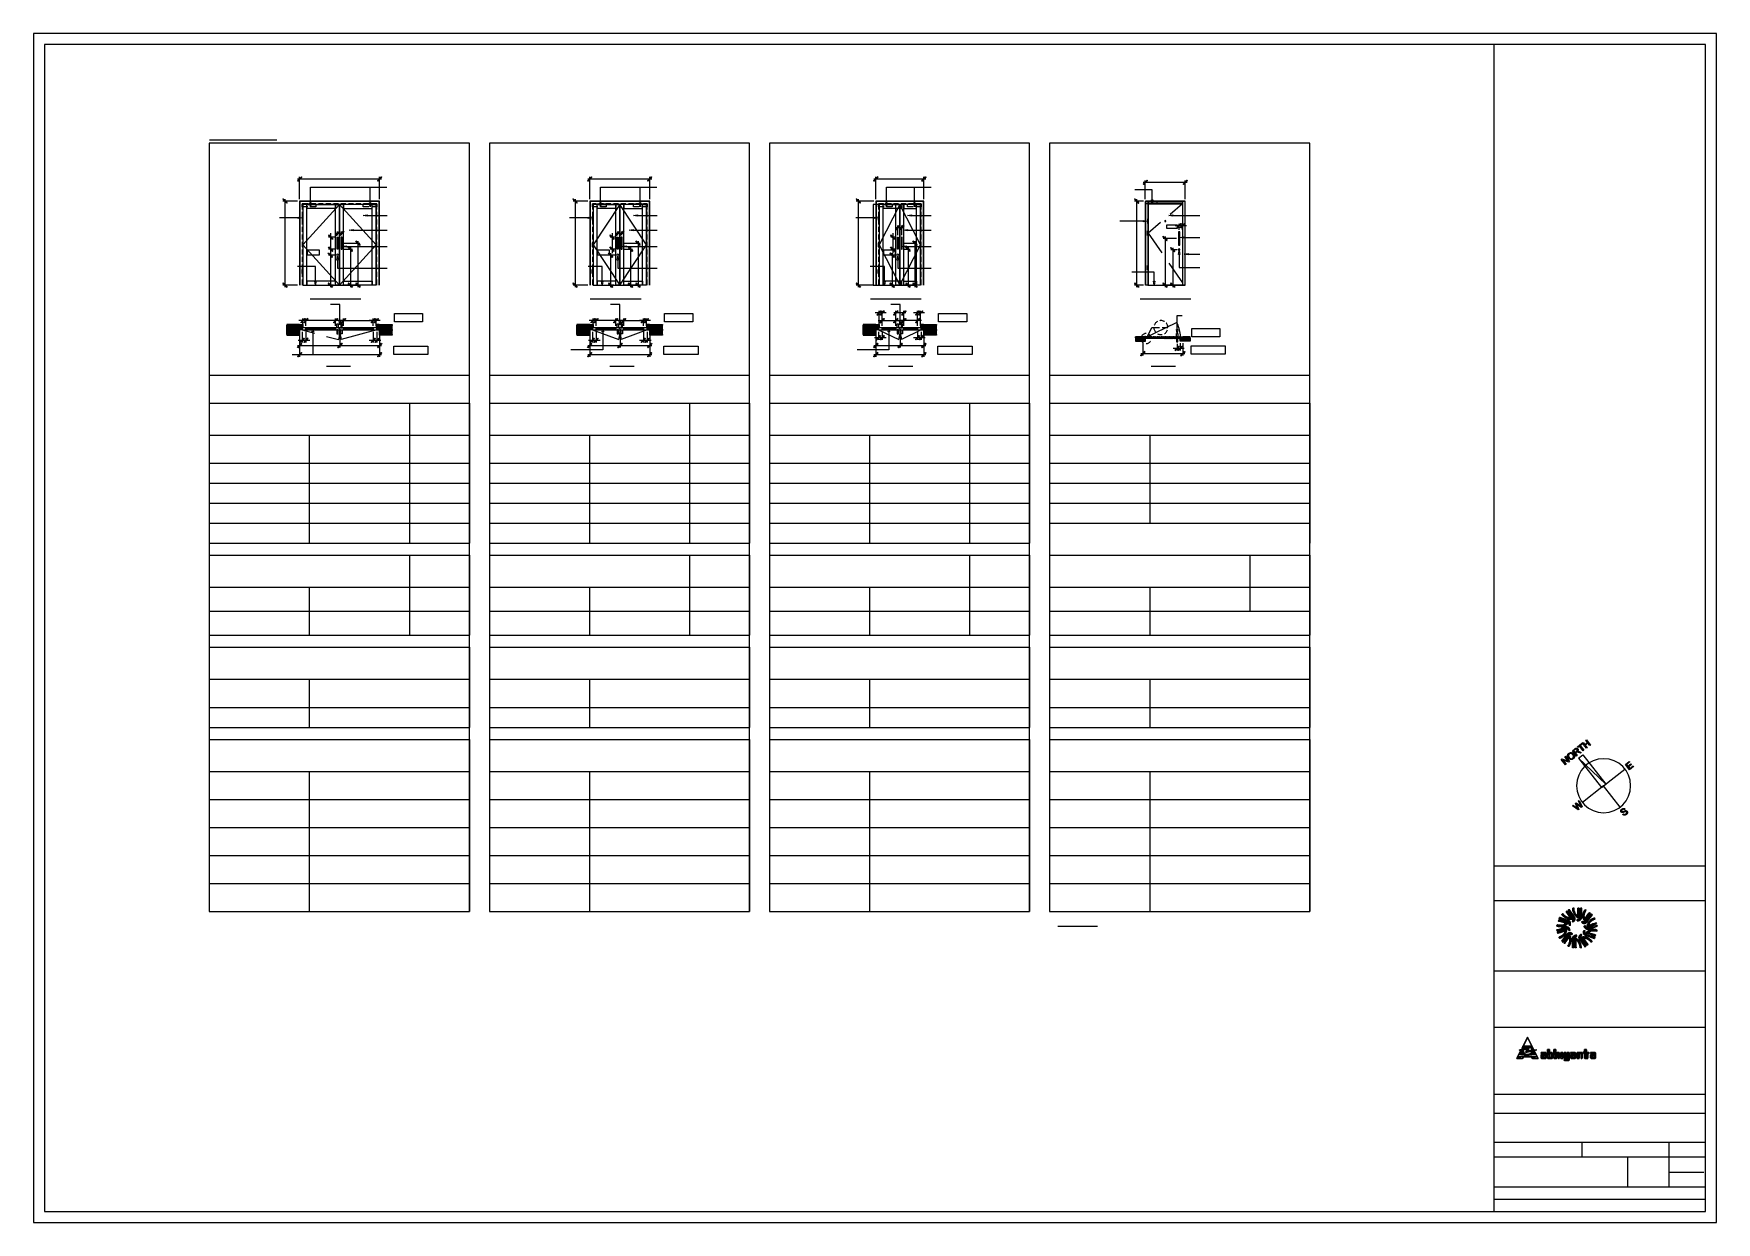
# Model space of a CAD drawing. Header units: millimetres. Extents: x 10 to 831, y 7 to 587.
import ezdxf

# ---------------------------------------------------------------- set-up
doc = ezdxf.new("R2010")
doc.units = ezdxf.units.MM
doc.layers.get('0').update_dxf_attribs({"linetype": 'CONTINUOUS'})

msp = doc.modelspace()

# ---------------------------------------------------------------- linework, layer by layer
at = {"color": 9}
for p, q in [((831.144, 586.863), (10.163, 586.863)), ((10.163, 586.863), (10.163, 7.0032)), ((831.144, 7.0032), (831.144, 586.863)), ((825.779, 581.501), (15.5291, 581.501)), ((15.5291, 581.501), (15.5291, 12.3679)), ((825.779, 12.3679), (825.779, 581.501)), ((144.18, 503.88), (141.206, 503.88)), ((141.206, 503.88), (141.206, 501.107)), ((141.206, 502.366), (141.206, 503.88)), ((141.206, 503.88), (143.926, 503.88)), ((143.926, 502.366), (141.206, 502.366)), ((159.431, 503.573), (141.525, 483.866)), ((145.143, 503.88), (147.864, 503.88)), ((147.864, 502.366), (145.143, 502.366)), ((147.841, 503.88), (145.397, 503.88)), ((147.864, 503.88), (147.864, 502.366)), ((151.493, 503.88), (149.06, 503.88)), ((155.155, 503.88), (152.721, 503.88)), ((158.817, 503.88), (156.383, 503.88)), ((177.338, 483.866), (159.431, 503.573)), ((162.479, 503.88), (160.045, 503.88)), ((166.14, 503.88), (163.696, 503.88)), ((169.802, 503.88), (167.357, 503.88)), ((170.998, 502.366), (170.998, 503.88)), ((170.998, 503.88), (173.718, 503.88)), ((173.718, 502.366), (170.998, 502.366)), ((173.465, 503.88), (171.02, 503.88)), ((177.655, 503.88), (174.681, 503.88)), ((174.935, 503.88), (177.655, 503.88)), ((177.655, 502.366), (174.935, 502.366)), ((177.655, 501.107), (177.655, 503.88)), ((177.655, 503.88), (177.655, 502.366)), ((284.515, 503.88), (282.758, 503.88)), ((282.758, 503.88), (282.758, 501.107)), ((282.758, 502.366), (282.758, 503.88)), ((282.758, 503.88), (285.478, 503.88)), ((285.478, 502.366), (282.758, 502.366)), ((296.105, 503.573), (283.077, 483.866)), ((288.167, 503.88), (285.732, 503.88)), ((286.695, 503.88), (289.416, 503.88)), ((289.416, 502.366), (286.695, 502.366)), ((291.828, 503.88), (289.393, 503.88)), ((289.416, 503.88), (289.416, 502.366)), ((295.49, 503.88), (293.056, 503.88)), ((309.132, 483.866), (296.105, 503.573)), ((299.151, 503.88), (296.718, 503.88)), ((302.814, 503.88), (300.369, 503.88)), ((302.792, 502.366), (302.792, 503.88)), ((302.792, 503.88), (305.513, 503.88)), ((305.513, 502.366), (302.792, 502.366)), ((306.476, 503.88), (304.031, 503.88)), ((306.729, 503.88), (309.45, 503.88)), ((309.45, 502.366), (306.729, 502.366)), ((309.45, 503.88), (307.692, 503.88)), ((309.45, 501.107), (309.45, 503.88)), ((309.45, 503.88), (309.45, 502.366)), ((424.84, 503.88), (422.363, 503.88)), ((422.363, 503.88), (422.363, 501.107)), ((422.363, 502.366), (422.363, 503.88)), ((422.363, 503.88), (425.083, 503.88)), ((425.083, 502.366), (422.363, 502.366)), ((432.777, 503.573), (422.67, 483.866)), ((428.502, 503.88), (426.067, 503.88)), ((426.3, 503.88), (429.02, 503.88)), ((429.02, 502.366), (426.3, 502.366)), ((429.02, 503.88), (429.02, 502.366)), ((432.163, 503.88), (429.729, 503.88)), ((442.874, 483.866), (432.777, 503.573)), ((435.825, 503.88), (433.391, 503.88)), ((436.534, 502.366), (436.534, 503.88)), ((436.534, 503.88), (439.254, 503.88)), ((439.254, 502.366), (436.534, 502.366)), ((439.487, 503.88), (437.042, 503.88)), ((440.471, 503.88), (443.191, 503.88)), ((443.191, 502.366), (440.471, 502.366)), ((443.191, 503.88), (440.704, 503.88)), ((443.191, 501.107), (443.191, 503.88)), ((443.191, 503.88), (443.191, 502.366)), ((552.676, 503.784), (552.676, 505.044)), ((552.676, 505.044), (554.835, 505.044)), ((554.835, 503.784), (552.676, 503.784)), ((570.9, 504.049), (553.692, 504.049)), ((553.692, 504.049), (553.692, 496.312)), ((556.062, 505.044), (558.221, 505.044)), ((558.221, 503.784), (556.062, 503.784)), ((558.221, 505.044), (558.221, 503.784)), ((570.699, 503.848), (564.624, 498.683)), ((570.9, 496.312), (570.9, 504.049)), ((141.206, 499.89), (141.206, 497.455)), ((141.206, 496.228), (141.206, 493.794)), ((177.655, 497.455), (177.655, 499.89)), ((177.655, 493.794), (177.655, 496.228)), ((282.758, 499.89), (282.758, 497.455)), ((282.758, 496.228), (282.758, 493.794)), ((309.45, 497.455), (309.45, 499.89)), ((309.45, 493.794), (309.45, 496.228)), ((422.363, 499.89), (422.363, 497.455)), ((422.363, 496.228), (422.363, 493.794)), ((443.191, 497.455), (443.191, 499.89)), ((443.191, 493.794), (443.191, 496.228)), ((553.692, 496.503), (553.586, 496.503)), ((553.586, 496.503), (553.586, 494.333)), ((553.586, 494.333), (553.692, 494.333)), ((553.808, 496.503), (553.692, 496.503)), ((553.692, 496.503), (553.692, 494.333)), ((553.692, 494.333), (553.692, 496.503)), ((553.692, 494.333), (553.808, 494.333)), ((553.808, 494.333), (553.808, 496.503)), ((559.968, 494.725), (553.893, 489.55)), ((141.206, 492.566), (141.206, 490.132)), ((141.206, 488.904), (141.206, 486.47)), ((141.206, 485.242), (141.206, 482.808)), ((177.655, 490.132), (177.655, 492.566)), ((177.655, 486.47), (177.655, 488.904)), ((177.655, 482.808), (177.655, 485.242)), ((282.758, 492.566), (282.758, 490.132)), ((282.758, 488.904), (282.758, 486.47)), ((282.758, 485.242), (282.758, 482.808)), ((309.45, 490.132), (309.45, 492.566)), ((309.45, 486.47), (309.45, 488.904)), ((309.45, 482.808), (309.45, 485.242)), ((422.363, 492.566), (422.363, 490.132)), ((422.363, 488.904), (422.363, 486.47)), ((422.363, 485.242), (422.363, 482.808)), ((443.191, 490.132), (443.191, 492.566)), ((443.191, 486.47), (443.191, 488.904)), ((443.191, 482.808), (443.191, 485.242)), ((553.586, 488.47), (553.586, 490.64)), ((553.586, 490.64), (553.692, 490.64)), ((553.692, 488.47), (553.586, 488.47)), ((553.692, 488.47), (553.692, 490.64)), ((553.692, 490.64), (553.808, 490.64)), ((553.692, 490.64), (553.692, 488.47)), ((553.692, 490.206), (553.692, 478.003)), ((553.808, 488.47), (553.692, 488.47)), ((553.808, 490.64), (553.808, 488.47)), ((553.893, 489.55), (560.56, 479.919)), ((570.9, 478.003), (570.9, 490.206)), ((141.206, 481.591), (141.206, 479.146)), ((141.206, 477.929), (141.206, 475.484)), ((141.525, 483.866), (159.431, 464.171)), ((159.431, 464.171), (177.338, 483.866)), ((177.655, 479.146), (177.655, 481.591)), ((177.655, 475.484), (177.655, 477.929)), ((282.758, 481.591), (282.758, 479.146)), ((282.758, 477.929), (282.758, 475.484)), ((283.077, 483.866), (296.105, 464.171)), ((296.105, 464.171), (309.132, 483.866)), ((309.45, 479.146), (309.45, 481.591)), ((309.45, 475.484), (309.45, 477.929)), ((422.363, 481.591), (422.363, 479.146)), ((422.363, 477.929), (422.363, 475.484)), ((422.67, 483.866), (432.777, 464.171)), ((432.777, 464.171), (442.874, 483.866)), ((443.191, 479.146), (443.191, 481.591)), ((443.191, 475.484), (443.191, 477.929)), ((141.206, 474.267), (141.206, 471.823)), ((141.206, 470.606), (141.206, 468.161)), ((177.655, 471.823), (177.655, 474.267)), ((177.655, 468.161), (177.655, 470.606)), ((282.758, 474.267), (282.758, 471.823)), ((282.758, 470.606), (282.758, 468.161)), ((309.45, 471.823), (309.45, 474.267)), ((309.45, 468.161), (309.45, 470.606)), ((422.363, 474.267), (422.363, 471.823)), ((422.363, 470.606), (422.363, 468.161)), ((443.191, 471.823), (443.191, 474.267)), ((443.191, 468.161), (443.191, 470.606)), ((553.586, 471.6), (553.586, 473.77)), ((553.586, 473.77), (553.692, 473.77)), ((553.692, 471.6), (553.586, 471.6)), ((553.692, 471.6), (553.692, 473.77)), ((553.692, 473.77), (553.808, 473.77)), ((553.692, 473.77), (553.692, 471.6)), ((553.692, 471.907), (553.692, 464.171)), ((553.808, 471.6), (553.692, 471.6)), ((553.808, 473.77), (553.808, 471.6)), ((564.032, 474.892), (570.699, 465.261)), ((570.9, 464.171), (570.9, 471.907)), ((141.206, 466.944), (141.206, 464.171)), ((177.655, 464.171), (177.655, 466.944)), ((282.758, 466.944), (282.758, 464.171)), ((309.45, 464.171), (309.45, 466.944)), ((422.363, 466.944), (422.363, 464.171)), ((443.191, 464.171), (443.191, 466.944)), ((553.692, 464.171), (570.9, 464.171)), ((139.904, 444.962), (133.692, 444.962)), ((133.692, 444.962), (133.692, 444.655)), ((133.692, 444.655), (139.598, 444.655)), ((133.692, 444.306), (137.936, 440.073)), ((133.692, 443.957), (137.588, 440.073)), ((134.051, 444.655), (138.635, 440.073)), ((134.401, 444.655), (138.984, 440.073)), ((134.497, 444.719), (134.497, 444.719)), ((134.539, 444.761), (134.539, 444.761)), ((134.549, 444.782), (134.549, 444.782)), ((134.729, 444.909), (134.729, 444.909)), ((134.91, 444.888), (134.91, 444.888)), ((135.11, 444.655), (139.598, 440.168)), ((135.175, 444.856), (135.175, 444.856)), ((135.439, 444.729), (135.439, 444.729)), ((135.46, 444.655), (139.598, 440.517)), ((135.618, 444.793), (135.618, 444.793)), ((135.799, 444.772), (135.799, 444.772)), ((135.84, 444.75), (135.84, 444.75)), ((136.063, 444.74), (136.063, 444.74)), ((136.158, 444.655), (139.598, 441.216)), ((136.296, 444.719), (136.296, 444.719)), ((136.507, 444.655), (139.598, 441.565)), ((136.518, 444.676), (136.518, 444.676)), ((136.688, 444.655), (136.688, 444.655)), ((137.142, 444.719), (137.142, 444.719)), ((137.163, 444.761), (137.163, 444.761)), ((137.206, 444.655), (139.598, 442.263)), ((137.217, 444.825), (137.217, 444.825)), ((137.407, 444.962), (137.407, 444.962)), ((137.565, 444.655), (139.598, 442.623)), ((138.042, 444.687), (138.042, 444.687)), ((138.264, 444.655), (139.598, 443.322)), ((138.434, 444.962), (138.434, 444.962)), ((138.497, 444.793), (138.497, 444.793)), ((138.614, 444.655), (139.598, 443.671)), ((138.899, 444.676), (138.899, 444.676)), ((139.311, 444.655), (139.598, 444.369)), ((139.471, 444.962), (139.471, 444.962)), ((139.598, 444.655), (139.598, 440.073)), ((139.619, 444.264), (139.619, 444.264)), ((139.704, 443.406), (139.704, 443.406)), ((139.725, 444.041), (139.725, 444.041)), ((139.725, 443.809), (139.725, 443.809)), ((139.746, 444.687), (139.746, 444.687)), ((139.767, 443.396), (139.767, 443.396)), ((139.809, 443.597), (139.809, 443.597)), ((139.82, 444.803), (139.82, 444.803)), ((139.852, 444.549), (139.852, 444.549)), ((139.883, 444.856), (139.883, 444.856)), ((141.428, 444.962), (139.904, 443.438)), ((141.079, 444.962), (139.904, 443.787)), ((140.731, 444.962), (139.904, 444.137)), ((140.381, 444.962), (139.904, 444.486)), ((139.904, 439.755), (139.904, 444.962)), ((141.292, 443.353), (139.904, 444.74)), ((141.525, 444.698), (139.904, 443.089)), ((141.206, 443.089), (139.904, 444.391)), ((141.525, 444.348), (139.904, 442.74)), ((141.206, 442.74), (139.904, 444.041)), ((141.206, 442.39), (139.904, 443.692)), ((140.878, 442.359), (139.904, 443.332)), ((141.525, 443.999), (140.042, 442.517)), ((141.525, 443.48), (140.064, 444.93)), ((141.206, 443.332), (140.233, 442.359)), ((141.525, 443.83), (140.381, 444.962)), ((141.525, 444.179), (140.731, 444.962)), ((141.525, 444.528), (141.079, 444.962)), ((141.525, 443.65), (141.217, 443.353)), ((141.525, 444.877), (141.428, 444.962)), ((178.608, 444.962), (177.338, 443.703)), ((178.248, 444.962), (177.338, 444.052)), ((177.899, 444.962), (177.338, 444.401)), ((177.549, 444.962), (177.338, 444.75)), ((178.957, 443.216), (177.338, 444.825)), ((178.798, 444.814), (177.338, 443.353)), ((178.957, 442.856), (177.338, 444.475)), ((178.947, 442.517), (177.338, 444.126)), ((178.756, 442.359), (177.338, 443.777)), ((177.411, 443.353), (177.338, 443.428)), ((178.957, 443.565), (177.549, 444.962)), ((178.957, 444.613), (177.655, 443.311)), ((178.957, 444.264), (177.655, 442.962)), ((178.957, 443.914), (177.655, 442.613)), ((178.957, 443.565), (177.75, 442.359)), ((178.957, 443.914), (177.899, 444.962)), ((178.957, 444.264), (178.248, 444.962)), ((178.957, 444.613), (178.608, 444.962)), ((178.957, 439.755), (178.957, 444.962)), ((178.957, 444.962), (185.159, 444.962)), ((178.978, 444.856), (178.978, 444.856)), ((178.999, 444.549), (178.999, 444.549)), ((179.03, 444.803), (179.03, 444.803)), ((179.053, 443.597), (179.053, 443.597)), ((179.095, 443.396), (179.095, 443.396)), ((179.105, 444.687), (179.105, 444.687)), ((179.127, 444.041), (179.127, 444.041)), ((179.137, 443.809), (179.137, 443.809)), ((179.148, 443.406), (179.148, 443.406)), ((179.232, 444.264), (179.232, 444.264)), ((185.159, 444.655), (179.263, 444.655)), ((179.263, 444.655), (179.263, 440.073)), ((179.263, 444.623), (183.815, 440.073)), ((179.263, 443.925), (183.116, 440.073)), ((179.263, 443.565), (182.766, 440.073)), ((179.392, 444.962), (179.392, 444.962)), ((179.582, 444.655), (184.164, 440.073)), ((179.953, 444.676), (179.953, 444.676)), ((180.29, 444.655), (184.863, 440.073)), ((180.353, 444.793), (180.353, 444.793)), ((180.418, 444.962), (180.418, 444.962)), ((180.64, 444.655), (185.159, 440.126)), ((180.819, 444.687), (180.819, 444.687)), ((181.339, 444.655), (185.159, 440.824)), ((181.454, 444.962), (181.454, 444.962)), ((181.645, 444.825), (181.645, 444.825)), ((181.688, 444.655), (185.159, 441.173)), ((181.699, 444.761), (181.699, 444.761)), ((181.719, 444.719), (181.719, 444.719)), ((182.174, 444.655), (182.174, 444.655)), ((182.343, 444.676), (182.343, 444.676)), ((182.386, 444.655), (185.159, 441.882)), ((182.555, 444.719), (182.555, 444.719)), ((182.735, 444.655), (185.159, 442.232)), ((182.8, 444.74), (182.8, 444.74)), ((183.021, 444.75), (183.021, 444.75)), ((183.064, 444.772), (183.064, 444.772)), ((183.232, 444.793), (183.232, 444.793)), ((183.424, 444.729), (183.424, 444.729)), ((183.444, 444.655), (185.159, 442.93)), ((183.688, 444.856), (183.688, 444.856)), ((183.793, 444.655), (185.159, 443.279)), ((183.953, 444.888), (183.953, 444.888)), ((184.122, 444.909), (184.122, 444.909)), ((184.302, 444.782), (184.302, 444.782)), ((184.322, 444.761), (184.322, 444.761)), ((184.365, 444.719), (184.365, 444.719)), ((184.492, 444.655), (185.159, 443.978)), ((184.842, 444.655), (185.159, 444.338)), ((185.159, 444.962), (185.159, 444.655)), ((281.456, 444.962), (275.255, 444.962)), ((275.255, 444.962), (275.255, 444.655)), ((275.255, 444.655), (281.15, 444.655)), ((275.255, 444.306), (279.488, 440.073)), ((275.255, 443.957), (279.14, 440.073)), ((275.603, 444.655), (280.187, 440.073)), ((275.965, 444.655), (280.536, 440.073)), ((276.049, 444.719), (276.049, 444.719)), ((276.091, 444.761), (276.091, 444.761)), ((276.112, 444.782), (276.112, 444.782)), ((276.292, 444.909), (276.292, 444.909)), ((276.462, 444.888), (276.462, 444.888)), ((276.662, 444.655), (281.15, 440.168)), ((276.727, 444.856), (276.727, 444.856)), ((276.991, 444.729), (276.991, 444.729)), ((277.012, 444.655), (281.15, 440.517)), ((277.181, 444.793), (277.181, 444.793)), ((277.351, 444.772), (277.351, 444.772)), ((277.392, 444.75), (277.392, 444.75)), ((277.615, 444.74), (277.615, 444.74)), ((277.711, 444.655), (281.15, 441.216)), ((277.858, 444.719), (277.858, 444.719)), ((278.059, 444.655), (281.15, 441.565)), ((278.07, 444.676), (278.07, 444.676)), ((278.24, 444.655), (278.24, 444.655)), ((278.694, 444.719), (278.694, 444.719)), ((278.715, 444.761), (278.715, 444.761)), ((278.769, 444.825), (278.769, 444.825)), ((278.769, 444.655), (281.15, 442.263)), ((278.959, 444.962), (278.959, 444.962)), ((279.117, 444.655), (281.15, 442.623)), ((279.594, 444.687), (279.594, 444.687)), ((279.816, 444.655), (281.15, 443.322)), ((279.997, 444.962), (279.997, 444.962)), ((280.06, 444.793), (280.06, 444.793)), ((280.166, 444.655), (281.15, 443.671)), ((280.463, 444.676), (280.463, 444.676)), ((280.863, 444.655), (281.15, 444.369)), ((281.023, 444.962), (281.023, 444.962)), ((281.15, 444.655), (281.15, 440.073)), ((281.182, 444.264), (281.182, 444.264)), ((281.266, 443.406), (281.266, 443.406)), ((281.277, 443.809), (281.277, 443.809)), ((281.288, 444.041), (281.288, 444.041)), ((281.309, 444.687), (281.309, 444.687)), ((281.319, 443.396), (281.319, 443.396)), ((281.361, 443.597), (281.361, 443.597)), ((281.383, 444.803), (281.383, 444.803)), ((281.415, 444.549), (281.415, 444.549)), ((281.436, 444.856), (281.436, 444.856)), ((282.991, 444.962), (281.456, 443.438)), ((282.631, 444.962), (281.456, 443.787)), ((282.283, 444.962), (281.456, 444.137)), ((281.933, 444.962), (281.456, 444.486)), ((281.456, 439.755), (281.456, 444.962)), ((282.844, 443.353), (281.456, 444.74)), ((283.077, 444.698), (281.456, 443.089)), ((282.758, 443.089), (281.456, 444.391)), ((283.077, 444.348), (281.456, 442.74)), ((282.758, 442.74), (281.456, 444.041)), ((282.758, 442.39), (281.456, 443.692)), ((282.43, 442.359), (281.456, 443.332)), ((283.077, 443.999), (281.594, 442.517)), ((283.077, 443.48), (281.616, 444.93)), ((282.758, 443.332), (281.785, 442.359)), ((283.077, 443.83), (281.933, 444.962)), ((283.077, 444.179), (282.283, 444.962)), ((283.077, 444.528), (282.631, 444.962)), ((283.077, 443.65), (282.779, 443.353)), ((283.077, 444.877), (282.991, 444.962)), ((310.392, 444.962), (309.132, 443.703)), ((310.042, 444.962), (309.132, 444.052)), ((309.693, 444.962), (309.132, 444.401)), ((309.343, 444.962), (309.132, 444.75)), ((310.752, 443.216), (309.132, 444.825)), ((310.593, 444.814), (309.132, 443.353)), ((310.752, 442.856), (309.132, 444.475)), ((310.741, 442.517), (309.132, 444.126)), ((310.54, 442.359), (309.132, 443.777)), ((309.205, 443.353), (309.132, 443.428)), ((310.752, 443.565), (309.343, 444.962)), ((310.752, 444.613), (309.45, 443.311)), ((310.752, 444.264), (309.45, 442.962)), ((310.752, 443.914), (309.45, 442.613)), ((310.752, 443.565), (309.545, 442.359)), ((310.752, 443.914), (309.693, 444.962)), ((310.752, 444.264), (310.042, 444.962)), ((310.752, 444.613), (310.392, 444.962)), ((310.752, 439.755), (310.752, 444.962)), ((310.752, 444.962), (316.953, 444.962)), ((310.761, 444.856), (310.761, 444.856)), ((310.793, 444.549), (310.793, 444.549)), ((310.825, 444.803), (310.825, 444.803)), ((310.836, 443.597), (310.836, 443.597)), ((310.878, 443.396), (310.878, 443.396)), ((310.899, 444.687), (310.899, 444.687)), ((310.921, 444.041), (310.921, 444.041)), ((310.921, 443.809), (310.921, 443.809)), ((310.942, 443.406), (310.942, 443.406)), ((311.026, 444.264), (311.026, 444.264)), ((316.953, 444.655), (311.058, 444.655)), ((311.058, 444.655), (311.058, 440.073)), ((311.058, 444.623), (315.609, 440.073)), ((311.058, 443.925), (314.911, 440.073)), ((311.058, 443.565), (314.551, 440.073)), ((311.186, 444.962), (311.186, 444.962)), ((311.376, 444.655), (315.958, 440.073)), ((311.747, 444.676), (311.747, 444.676)), ((312.075, 444.655), (316.657, 440.073)), ((312.148, 444.793), (312.148, 444.793)), ((312.213, 444.962), (312.213, 444.962)), ((312.423, 444.655), (316.953, 440.126)), ((312.613, 444.687), (312.613, 444.687)), ((313.133, 444.655), (316.953, 440.824)), ((313.239, 444.962), (313.239, 444.962)), ((313.429, 444.825), (313.429, 444.825)), ((313.482, 444.655), (316.953, 441.173)), ((313.493, 444.761), (313.493, 444.761)), ((313.504, 444.719), (313.504, 444.719)), ((313.968, 444.655), (313.968, 444.655)), ((314.138, 444.676), (314.138, 444.676)), ((314.18, 444.655), (316.953, 441.882)), ((314.35, 444.719), (314.35, 444.719)), ((314.529, 444.655), (316.953, 442.232)), ((314.583, 444.74), (314.583, 444.74)), ((314.816, 444.75), (314.816, 444.75)), ((314.858, 444.772), (314.858, 444.772)), ((315.026, 444.793), (315.026, 444.793)), ((315.218, 444.729), (315.218, 444.729)), ((315.239, 444.655), (316.953, 442.93)), ((315.482, 444.856), (315.482, 444.856)), ((315.587, 444.655), (316.953, 443.279)), ((315.747, 444.888), (315.747, 444.888)), ((315.917, 444.909), (315.917, 444.909)), ((316.096, 444.782), (316.096, 444.782)), ((316.107, 444.761), (316.107, 444.761)), ((316.159, 444.719), (316.159, 444.719)), ((316.286, 444.655), (316.953, 443.978)), ((316.636, 444.655), (316.953, 444.338)), ((316.953, 444.962), (316.953, 444.655)), ((421.061, 444.962), (414.849, 444.962)), ((414.849, 444.962), (414.849, 444.655)), ((414.849, 444.655), (420.755, 444.655)), ((414.849, 444.306), (419.093, 440.073)), ((414.849, 443.957), (418.744, 440.073)), ((415.209, 444.655), (419.791, 440.073)), ((415.558, 444.655), (420.141, 440.073)), ((415.653, 444.719), (415.653, 444.719)), ((415.696, 444.761), (415.696, 444.761)), ((415.706, 444.782), (415.706, 444.782)), ((415.886, 444.909), (415.886, 444.909)), ((416.056, 444.888), (416.056, 444.888)), ((416.257, 444.655), (420.755, 440.168)), ((416.331, 444.856), (416.331, 444.856)), ((416.585, 444.729), (416.585, 444.729)), ((416.616, 444.655), (420.755, 440.517)), ((416.775, 444.793), (416.775, 444.793)), ((416.955, 444.772), (416.955, 444.772)), ((416.987, 444.75), (416.987, 444.75)), ((417.22, 444.74), (417.22, 444.74)), ((417.315, 444.655), (420.755, 441.216)), ((417.453, 444.719), (417.453, 444.719)), ((417.664, 444.676), (417.664, 444.676)), ((417.664, 444.655), (420.755, 441.565)), ((417.844, 444.655), (417.844, 444.655)), ((418.299, 444.719), (418.299, 444.719)), ((418.31, 444.761), (418.31, 444.761)), ((418.363, 444.655), (420.755, 442.263)), ((418.373, 444.825), (418.373, 444.825)), ((418.564, 444.962), (418.564, 444.962)), ((418.712, 444.655), (420.755, 442.623)), ((419.199, 444.687), (419.199, 444.687)), ((419.421, 444.655), (420.755, 443.322)), ((419.59, 444.962), (419.59, 444.962)), ((419.654, 444.793), (419.654, 444.793)), ((419.77, 444.655), (420.755, 443.671)), ((420.056, 444.676), (420.056, 444.676)), ((420.469, 444.655), (420.755, 444.369)), ((420.628, 444.962), (420.628, 444.962)), ((420.755, 444.655), (420.755, 440.073)), ((420.776, 444.264), (420.776, 444.264)), ((420.86, 443.406), (420.86, 443.406)), ((420.882, 444.041), (420.882, 444.041)), ((420.882, 443.809), (420.882, 443.809)), ((420.903, 444.687), (420.903, 444.687)), ((420.924, 443.396), (420.924, 443.396)), ((420.966, 443.597), (420.966, 443.597)), ((420.977, 444.803), (420.977, 444.803)), ((421.009, 444.549), (421.009, 444.549)), ((421.04, 444.856), (421.04, 444.856)), ((422.585, 444.962), (421.061, 443.438)), ((422.236, 444.962), (421.061, 443.787)), ((421.887, 444.962), (421.061, 444.137)), ((421.538, 444.962), (421.061, 444.486)), ((421.061, 439.755), (421.061, 444.962)), ((422.448, 443.353), (421.061, 444.74)), ((422.67, 444.698), (421.061, 443.089)), ((422.363, 443.089), (421.061, 444.391)), ((422.67, 444.348), (421.061, 442.74)), ((422.363, 442.74), (421.061, 444.041)), ((422.363, 442.39), (421.061, 443.692)), ((422.035, 442.359), (421.061, 443.332)), ((422.67, 443.999), (421.188, 442.517)), ((422.67, 443.48), (421.22, 444.93)), ((422.363, 443.332), (421.39, 442.359)), ((422.67, 443.83), (421.538, 444.962)), ((422.67, 444.179), (421.887, 444.962)), ((422.67, 444.528), (422.236, 444.962)), ((422.67, 443.65), (422.374, 443.353)), ((422.67, 444.877), (422.585, 444.962)), ((444.144, 444.962), (442.874, 443.703)), ((443.784, 444.962), (442.874, 444.052)), ((443.435, 444.962), (442.874, 444.401)), ((443.085, 444.962), (442.874, 444.75)), ((444.493, 443.216), (442.874, 444.825)), ((444.334, 444.814), (442.874, 443.353)), ((444.493, 442.856), (442.874, 444.475)), ((444.482, 442.517), (442.874, 444.126)), ((444.292, 442.359), (442.874, 443.777)), ((442.948, 443.353), (442.874, 443.428)), ((444.493, 443.565), (443.085, 444.962)), ((444.493, 444.613), (443.191, 443.311)), ((444.493, 444.264), (443.191, 442.962)), ((444.493, 443.914), (443.191, 442.613)), ((444.493, 443.565), (443.286, 442.359)), ((444.493, 443.914), (443.435, 444.962)), ((444.493, 444.264), (443.784, 444.962)), ((444.493, 444.613), (444.144, 444.962)), ((444.493, 439.755), (444.493, 444.962)), ((444.493, 444.962), (450.695, 444.962)), ((444.514, 444.856), (444.514, 444.856)), ((444.535, 444.549), (444.535, 444.549)), ((444.567, 444.803), (444.567, 444.803)), ((444.588, 443.597), (444.588, 443.597)), ((444.631, 443.396), (444.631, 443.396)), ((444.641, 444.687), (444.641, 444.687)), ((444.662, 444.041), (444.662, 444.041)), ((444.673, 443.809), (444.673, 443.809)), ((444.683, 443.406), (444.683, 443.406)), ((444.768, 444.264), (444.768, 444.264)), ((450.695, 444.655), (444.8, 444.655)), ((444.8, 444.655), (444.8, 440.073)), ((444.8, 444.623), (449.351, 440.073)), ((444.8, 443.925), (448.652, 440.073)), ((444.8, 443.565), (448.303, 440.073)), ((444.927, 444.962), (444.927, 444.962)), ((445.117, 444.655), (449.7, 440.073)), ((445.488, 444.676), (445.488, 444.676)), ((445.826, 444.655), (450.398, 440.073)), ((445.89, 444.793), (445.89, 444.793)), ((445.953, 444.962), (445.953, 444.962)), ((446.176, 444.655), (450.695, 440.126)), ((446.356, 444.687), (446.356, 444.687)), ((446.874, 444.655), (450.695, 440.824)), ((446.991, 444.962), (446.991, 444.962)), ((447.181, 444.825), (447.181, 444.825)), ((447.223, 444.655), (450.695, 441.173)), ((447.234, 444.761), (447.234, 444.761)), ((447.255, 444.719), (447.255, 444.719)), ((447.71, 444.655), (447.71, 444.655)), ((447.88, 444.676), (447.88, 444.676)), ((447.922, 444.655), (450.695, 441.882)), ((448.091, 444.719), (448.091, 444.719)), ((448.271, 444.655), (450.695, 442.232)), ((448.335, 444.74), (448.335, 444.74)), ((448.557, 444.75), (448.557, 444.75)), ((448.599, 444.772), (448.599, 444.772)), ((448.769, 444.793), (448.769, 444.793)), ((448.959, 444.729), (448.959, 444.729)), ((448.98, 444.655), (450.695, 442.93)), ((449.224, 444.856), (449.224, 444.856)), ((449.33, 444.655), (450.695, 443.279)), ((449.488, 444.888), (449.488, 444.888)), ((449.658, 444.909), (449.658, 444.909)), ((449.838, 444.782), (449.838, 444.782)), ((449.859, 444.761), (449.859, 444.761)), ((449.901, 444.719), (449.901, 444.719)), ((450.028, 444.655), (450.695, 443.978)), ((450.377, 444.655), (450.695, 444.338)), ((450.695, 444.962), (450.695, 444.655)), ((552.549, 438.602), (567.799, 446.01)), ((568.17, 445.301), (567.799, 446.01)), ((568.508, 444.581), (568.17, 445.301)), ((568.805, 443.84), (568.508, 444.581)), ((569.059, 443.089), (568.805, 443.84)), ((133.692, 443.258), (136.878, 440.073)), ((133.692, 442.909), (136.529, 440.073)), ((133.692, 442.21), (135.83, 440.073)), ((133.692, 441.851), (135.48, 440.073)), ((133.692, 441.152), (134.782, 440.073)), ((133.692, 440.803), (134.433, 440.073)), ((133.692, 440.104), (133.724, 440.073)), ((139.598, 440.073), (133.692, 440.073)), ((133.692, 440.073), (133.692, 439.755)), ((133.692, 439.755), (139.904, 439.755)), ((133.745, 439.999), (133.745, 439.999)), ((133.798, 439.903), (133.798, 439.903)), ((133.967, 439.872), (133.967, 439.872)), ((133.978, 439.967), (133.978, 439.967)), ((134.232, 439.84), (134.232, 439.84)), ((134.401, 439.84), (134.401, 439.84)), ((134.465, 439.893), (134.465, 439.893)), ((134.687, 439.776), (134.687, 439.776)), ((134.772, 439.999), (134.772, 439.999)), ((134.845, 439.956), (134.845, 439.956)), ((135.693, 439.967), (135.693, 439.967)), ((135.745, 439.861), (135.745, 439.861)), ((135.809, 439.999), (135.809, 439.999)), ((136.581, 439.935), (136.581, 439.935)), ((136.835, 439.999), (136.835, 439.999)), ((137.068, 439.882), (137.068, 439.882)), ((137.131, 439.935), (137.131, 439.935)), ((137.45, 439.924), (137.45, 439.924)), ((137.862, 439.988), (137.862, 439.988)), ((138.296, 439.924), (138.296, 439.924)), ((138.413, 439.903), (138.413, 439.903)), ((138.899, 439.988), (138.899, 439.988)), ((138.994, 440.073), (138.994, 440.073)), ((139.185, 439.893), (139.185, 439.893)), ((139.44, 440.009), (139.44, 440.009)), ((139.598, 441.702), (139.598, 441.702)), ((139.608, 440.221), (139.608, 440.221)), ((139.608, 439.988), (139.608, 439.988)), ((139.63, 440.856), (139.63, 440.856)), ((139.639, 442.549), (139.639, 442.549)), ((139.65, 441.501), (139.65, 441.501)), ((139.662, 442.136), (139.662, 442.136)), ((139.682, 442.771), (139.682, 442.771)), ((139.693, 442.475), (139.693, 442.475)), ((139.693, 440.496), (139.693, 440.496)), ((139.736, 439.914), (139.736, 439.914)), ((139.746, 440.824), (139.746, 440.824)), ((139.767, 441.152), (139.767, 441.152)), ((139.777, 442.359), (139.777, 442.359)), ((139.799, 439.977), (139.799, 439.977)), ((139.82, 441.237), (139.82, 441.237)), ((139.84, 442.422), (139.84, 442.422)), ((139.883, 439.956), (139.883, 439.956)), ((140.53, 442.359), (139.904, 442.983)), ((140.021, 442.517), (139.904, 442.634)), ((139.904, 442.517), (139.904, 442.517)), ((140.179, 442.359), (140.064, 442.475)), ((141.206, 442.983), (140.582, 442.359)), ((141.206, 442.634), (140.93, 442.359)), ((141.206, 442.359), (147.144, 440.771)), ((153.038, 439.194), (158.965, 437.607)), ((158.965, 437.607), (159.155, 438.379)), ((159.155, 438.379), (159.315, 439.173)), ((159.315, 439.173), (159.431, 439.967)), ((159.431, 439.967), (159.526, 440.761)), ((159.526, 440.761), (159.58, 441.565)), ((159.58, 441.565), (159.589, 442.359)), ((159.589, 442.359), (159.611, 441.575)), ((159.611, 441.575), (159.664, 440.792)), ((159.664, 440.792), (159.748, 440.009)), ((159.748, 440.009), (159.865, 439.226)), ((159.865, 439.226), (160.023, 438.453)), ((160.023, 438.453), (160.204, 437.691)), ((177.655, 442.359), (160.204, 437.691)), ((178.406, 442.359), (177.655, 443.11)), ((178.047, 442.359), (177.655, 442.761)), ((177.698, 442.359), (177.655, 442.412)), ((178.957, 443.216), (178.101, 442.359)), ((178.957, 442.856), (178.46, 442.359)), ((178.957, 442.517), (178.957, 442.517)), ((185.159, 439.755), (178.957, 439.755)), ((178.978, 439.956), (178.978, 439.956)), ((179.021, 442.422), (179.021, 442.422)), ((179.042, 441.237), (179.042, 441.237)), ((179.062, 439.977), (179.062, 439.977)), ((179.084, 442.359), (179.084, 442.359)), ((179.095, 441.152), (179.095, 441.152)), ((179.116, 440.824), (179.116, 440.824)), ((179.127, 439.914), (179.127, 439.914)), ((179.168, 442.771), (179.168, 442.771)), ((179.168, 442.475), (179.168, 442.475)), ((179.168, 440.496), (179.168, 440.496)), ((179.19, 442.136), (179.19, 442.136)), ((179.211, 441.501), (179.211, 441.501)), ((179.222, 442.549), (179.222, 442.549)), ((179.232, 440.856), (179.232, 440.856)), ((179.254, 440.221), (179.254, 440.221)), ((179.254, 439.988), (179.254, 439.988)), ((179.263, 442.867), (182.058, 440.073)), ((179.263, 442.517), (181.708, 440.073)), ((179.263, 441.819), (181.011, 440.073)), ((179.263, 441.702), (179.263, 441.702)), ((179.263, 441.47), (180.661, 440.073)), ((179.263, 440.761), (179.962, 440.073)), ((179.263, 440.411), (179.602, 440.073)), ((179.263, 440.073), (185.159, 440.073)), ((179.423, 440.009), (179.423, 440.009)), ((179.677, 439.893), (179.677, 439.893)), ((179.867, 440.073), (179.867, 440.073)), ((179.962, 439.988), (179.962, 439.988)), ((180.45, 439.903), (180.45, 439.903)), ((180.566, 439.924), (180.566, 439.924)), ((181, 439.988), (181, 439.988)), ((181.412, 439.924), (181.412, 439.924)), ((181.73, 439.935), (181.73, 439.935)), ((181.793, 439.882), (181.793, 439.882)), ((182.026, 439.999), (182.026, 439.999)), ((182.28, 439.935), (182.28, 439.935)), ((183.053, 439.999), (183.053, 439.999)), ((183.116, 439.861), (183.116, 439.861)), ((183.169, 439.967), (183.169, 439.967)), ((184.016, 439.956), (184.016, 439.956)), ((184.08, 439.999), (184.08, 439.999)), ((184.175, 439.776), (184.175, 439.776)), ((184.397, 439.893), (184.397, 439.893)), ((184.46, 439.84), (184.46, 439.84)), ((184.629, 439.84), (184.629, 439.84)), ((184.883, 439.967), (184.883, 439.967)), ((184.894, 439.872), (184.894, 439.872)), ((185.064, 439.903), (185.064, 439.903)), ((185.116, 439.999), (185.116, 439.999)), ((185.159, 440.073), (185.159, 439.755)), ((275.255, 443.258), (278.441, 440.073)), ((275.255, 442.909), (278.081, 440.073)), ((275.255, 442.21), (277.382, 440.073)), ((275.255, 441.851), (277.033, 440.073)), ((275.255, 441.152), (276.334, 440.073)), ((275.255, 440.803), (275.985, 440.073)), ((275.255, 440.104), (275.276, 440.073)), ((281.15, 440.073), (275.255, 440.073)), ((275.255, 440.073), (275.255, 439.755)), ((275.255, 439.755), (281.456, 439.755)), ((275.298, 439.999), (275.298, 439.999)), ((275.35, 439.903), (275.35, 439.903)), ((275.519, 439.872), (275.519, 439.872)), ((275.53, 439.967), (275.53, 439.967)), ((275.784, 439.84), (275.784, 439.84)), ((275.953, 439.84), (275.953, 439.84)), ((276.017, 439.893), (276.017, 439.893)), ((276.239, 439.776), (276.239, 439.776)), ((276.334, 439.999), (276.334, 439.999)), ((276.397, 439.956), (276.397, 439.956)), ((277.245, 439.967), (277.245, 439.967)), ((277.297, 439.861), (277.297, 439.861)), ((277.361, 439.999), (277.361, 439.999)), ((278.134, 439.935), (278.134, 439.935)), ((278.387, 439.999), (278.387, 439.999)), ((278.62, 439.882), (278.62, 439.882)), ((278.684, 439.935), (278.684, 439.935)), ((279.002, 439.924), (279.002, 439.924)), ((279.414, 439.988), (279.414, 439.988)), ((279.848, 439.924), (279.848, 439.924)), ((279.965, 439.903), (279.965, 439.903)), ((280.451, 439.988), (280.451, 439.988)), ((280.547, 440.073), (280.547, 440.073)), ((280.737, 439.893), (280.737, 439.893)), ((280.992, 440.009), (280.992, 440.009)), ((281.15, 441.702), (281.15, 441.702)), ((281.16, 440.221), (281.16, 440.221)), ((281.16, 439.988), (281.16, 439.988)), ((281.182, 440.856), (281.182, 440.856)), ((281.191, 442.549), (281.191, 442.549)), ((281.202, 441.501), (281.202, 441.501)), ((281.225, 442.136), (281.225, 442.136)), ((281.245, 442.771), (281.245, 442.771)), ((281.245, 442.475), (281.245, 442.475)), ((281.245, 440.496), (281.245, 440.496)), ((281.288, 439.914), (281.288, 439.914)), ((281.298, 440.824), (281.298, 440.824)), ((281.319, 441.152), (281.319, 441.152)), ((281.329, 442.359), (281.329, 442.359)), ((281.351, 439.977), (281.351, 439.977)), ((281.372, 441.237), (281.372, 441.237)), ((281.392, 442.422), (281.392, 442.422)), ((281.436, 439.956), (281.436, 439.956)), ((282.082, 442.359), (281.456, 442.983)), ((281.573, 442.517), (281.456, 442.634)), ((281.456, 442.517), (281.456, 442.517)), ((281.732, 442.359), (281.616, 442.475)), ((282.758, 442.983), (282.134, 442.359)), ((282.758, 442.634), (282.483, 442.359)), ((282.758, 442.359), (295.639, 437.607)), ((295.639, 437.607), (295.829, 438.379)), ((295.829, 438.379), (295.988, 439.173)), ((295.988, 439.173), (296.105, 439.967)), ((296.105, 439.967), (296.2, 440.761)), ((296.2, 440.761), (296.252, 441.565)), ((296.252, 441.565), (296.263, 442.359)), ((296.263, 442.359), (296.284, 441.575)), ((296.284, 441.575), (296.338, 440.792)), ((296.338, 440.792), (296.422, 440.009)), ((296.422, 440.009), (296.537, 439.226)), ((296.537, 439.226), (296.697, 438.453)), ((296.697, 438.453), (296.876, 437.691)), ((309.45, 442.359), (296.876, 437.691)), ((310.191, 442.359), (309.45, 443.11)), ((309.841, 442.359), (309.45, 442.761)), ((309.492, 442.359), (309.45, 442.412)), ((310.752, 443.216), (309.894, 442.359)), ((310.752, 442.856), (310.243, 442.359)), ((310.752, 442.517), (310.752, 442.517)), ((316.953, 439.755), (310.752, 439.755)), ((310.773, 439.956), (310.773, 439.956)), ((310.815, 442.422), (310.815, 442.422)), ((310.836, 441.237), (310.836, 441.237)), ((310.858, 439.977), (310.858, 439.977)), ((310.867, 442.359), (310.867, 442.359)), ((310.89, 441.152), (310.89, 441.152)), ((310.91, 440.824), (310.91, 440.824)), ((310.921, 439.914), (310.921, 439.914)), ((310.953, 442.475), (310.953, 442.475)), ((310.963, 442.771), (310.963, 442.771)), ((310.963, 440.496), (310.963, 440.496)), ((310.985, 442.136), (310.985, 442.136)), ((311.005, 441.501), (311.005, 441.501)), ((311.016, 442.549), (311.016, 442.549)), ((311.026, 440.856), (311.026, 440.856)), ((311.037, 439.988), (311.037, 439.988)), ((311.048, 441.702), (311.048, 441.702)), ((311.048, 440.221), (311.048, 440.221)), ((311.058, 442.867), (313.852, 440.073)), ((311.058, 442.517), (313.504, 440.073)), ((311.058, 441.819), (312.805, 440.073)), ((311.058, 441.47), (312.455, 440.073)), ((311.058, 440.761), (311.747, 440.073)), ((311.058, 440.411), (311.397, 440.073)), ((311.058, 440.073), (316.953, 440.073)), ((311.217, 440.009), (311.217, 440.009)), ((311.471, 439.893), (311.471, 439.893)), ((311.661, 440.073), (311.661, 440.073)), ((311.756, 439.988), (311.756, 439.988)), ((312.244, 439.903), (312.244, 439.903)), ((312.36, 439.924), (312.36, 439.924)), ((312.783, 439.988), (312.783, 439.988)), ((313.206, 439.924), (313.206, 439.924)), ((313.524, 439.935), (313.524, 439.935)), ((313.588, 439.882), (313.588, 439.882)), ((313.821, 439.999), (313.821, 439.999)), ((314.074, 439.935), (314.074, 439.935)), ((314.847, 439.999), (314.847, 439.999)), ((314.911, 439.861), (314.911, 439.861)), ((314.963, 439.967), (314.963, 439.967)), ((315.811, 439.956), (315.811, 439.956)), ((315.874, 439.999), (315.874, 439.999)), ((315.969, 439.776), (315.969, 439.776)), ((316.191, 439.893), (316.191, 439.893)), ((316.244, 439.84), (316.244, 439.84)), ((316.414, 439.84), (316.414, 439.84)), ((316.679, 439.967), (316.679, 439.967)), ((316.688, 439.872), (316.688, 439.872)), ((316.858, 439.903), (316.858, 439.903)), ((316.901, 439.999), (316.901, 439.999)), ((316.953, 440.073), (316.953, 439.755)), ((414.849, 443.258), (418.035, 440.073)), ((414.849, 442.909), (417.685, 440.073)), ((414.849, 442.21), (416.987, 440.073)), ((414.849, 441.851), (416.638, 440.073)), ((414.849, 441.152), (415.939, 440.073)), ((414.849, 440.803), (415.579, 440.073)), ((414.849, 440.104), (414.881, 440.073)), ((420.755, 440.073), (414.849, 440.073)), ((414.849, 440.073), (414.849, 439.755)), ((414.849, 439.755), (421.061, 439.755)), ((414.902, 439.999), (414.902, 439.999)), ((414.955, 439.903), (414.955, 439.903)), ((415.124, 439.872), (415.124, 439.872)), ((415.135, 439.967), (415.135, 439.967)), ((415.389, 439.84), (415.389, 439.84)), ((415.558, 439.84), (415.558, 439.84)), ((415.622, 439.893), (415.622, 439.893)), ((415.844, 439.776), (415.844, 439.776)), ((415.929, 439.999), (415.929, 439.999)), ((415.992, 439.956), (415.992, 439.956)), ((416.839, 439.967), (416.839, 439.967)), ((416.902, 439.861), (416.902, 439.861)), ((416.966, 439.999), (416.966, 439.999)), ((417.738, 439.935), (417.738, 439.935)), ((417.992, 439.999), (417.992, 439.999)), ((418.225, 439.882), (418.225, 439.882)), ((418.289, 439.935), (418.289, 439.935)), ((418.606, 439.924), (418.606, 439.924)), ((419.019, 439.988), (419.019, 439.988)), ((419.442, 439.924), (419.442, 439.924)), ((419.569, 439.903), (419.569, 439.903)), ((420.045, 439.988), (420.045, 439.988)), ((420.141, 440.073), (420.141, 440.073)), ((420.342, 439.893), (420.342, 439.893)), ((420.596, 440.009), (420.596, 440.009)), ((420.755, 441.702), (420.755, 441.702)), ((420.755, 440.221), (420.755, 440.221)), ((420.765, 439.988), (420.765, 439.988)), ((420.776, 440.856), (420.776, 440.856)), ((420.786, 442.549), (420.786, 442.549)), ((420.797, 441.501), (420.797, 441.501)), ((420.818, 442.136), (420.818, 442.136)), ((420.839, 442.771), (420.839, 442.771)), ((420.85, 442.475), (420.85, 442.475)), ((420.85, 440.496), (420.85, 440.496)), ((420.892, 439.914), (420.892, 439.914)), ((420.903, 440.824), (420.903, 440.824)), ((420.924, 441.152), (420.924, 441.152)), ((420.934, 442.359), (420.934, 442.359)), ((420.945, 439.977), (420.945, 439.977)), ((420.977, 441.237), (420.977, 441.237)), ((420.998, 442.422), (420.998, 442.422)), ((421.04, 439.956), (421.04, 439.956)), ((421.686, 442.359), (421.061, 442.983)), ((421.178, 442.517), (421.061, 442.634)), ((421.061, 442.517), (421.061, 442.517)), ((421.337, 442.359), (421.22, 442.475)), ((422.363, 442.983), (421.739, 442.359)), ((422.363, 442.634), (422.088, 442.359)), ((422.363, 442.359), (432.312, 437.607)), ((432.312, 437.607), (432.502, 438.379)), ((432.502, 438.379), (432.661, 439.173)), ((432.661, 439.173), (432.777, 439.967)), ((432.777, 439.967), (432.872, 440.761)), ((432.872, 440.761), (432.925, 441.565)), ((432.925, 441.565), (432.936, 442.359)), ((432.936, 442.359), (432.957, 441.575)), ((432.957, 441.575), (433.01, 440.792)), ((433.01, 440.792), (433.095, 440.009)), ((433.095, 440.009), (433.211, 439.226)), ((433.211, 439.226), (433.37, 438.453)), ((433.37, 438.453), (433.55, 437.691)), ((443.191, 442.359), (433.55, 437.691)), ((443.943, 442.359), (443.191, 443.11)), ((443.583, 442.359), (443.191, 442.761)), ((443.234, 442.359), (443.191, 442.412)), ((444.493, 443.216), (443.636, 442.359)), ((444.493, 442.856), (443.996, 442.359)), ((444.493, 442.517), (444.493, 442.517)), ((450.695, 439.755), (444.493, 439.755)), ((444.514, 439.956), (444.514, 439.956)), ((444.556, 442.422), (444.556, 442.422)), ((444.578, 441.237), (444.578, 441.237)), ((444.599, 439.977), (444.599, 439.977)), ((444.62, 442.359), (444.62, 442.359)), ((444.631, 441.152), (444.631, 441.152)), ((444.652, 440.824), (444.652, 440.824)), ((444.662, 439.914), (444.662, 439.914)), ((444.705, 442.771), (444.705, 442.771)), ((444.705, 442.475), (444.705, 442.475)), ((444.705, 440.496), (444.705, 440.496)), ((444.726, 442.136), (444.726, 442.136)), ((444.747, 441.501), (444.747, 441.501)), ((444.758, 442.549), (444.758, 442.549)), ((444.768, 440.856), (444.768, 440.856)), ((444.789, 440.221), (444.789, 440.221)), ((444.789, 439.988), (444.789, 439.988)), ((444.8, 442.867), (447.594, 440.073)), ((444.8, 442.517), (447.245, 440.073)), ((444.8, 441.819), (446.546, 440.073)), ((444.8, 441.702), (444.8, 441.702)), ((444.8, 441.47), (446.197, 440.073)), ((444.8, 440.761), (445.498, 440.073)), ((444.8, 440.411), (445.139, 440.073)), ((444.8, 440.073), (450.695, 440.073)), ((444.959, 440.009), (444.959, 440.009)), ((445.213, 439.893), (445.213, 439.893)), ((445.403, 440.073), (445.403, 440.073)), ((445.498, 439.988), (445.498, 439.988)), ((445.985, 439.903), (445.985, 439.903)), ((446.102, 439.924), (446.102, 439.924)), ((446.536, 439.988), (446.536, 439.988)), ((446.948, 439.924), (446.948, 439.924)), ((447.266, 439.935), (447.266, 439.935)), ((447.329, 439.882), (447.329, 439.882)), ((447.562, 439.999), (447.562, 439.999)), ((447.816, 439.935), (447.816, 439.935)), ((448.589, 439.999), (448.589, 439.999)), ((448.652, 439.861), (448.652, 439.861)), ((448.705, 439.967), (448.705, 439.967)), ((449.552, 439.956), (449.552, 439.956)), ((449.615, 439.999), (449.615, 439.999)), ((449.711, 439.776), (449.711, 439.776)), ((449.933, 439.893), (449.933, 439.893)), ((449.996, 439.84), (449.996, 439.84)), ((450.166, 439.84), (450.166, 439.84)), ((450.42, 439.967), (450.42, 439.967)), ((450.43, 439.872), (450.43, 439.872)), ((450.6, 439.903), (450.6, 439.903)), ((450.652, 439.999), (450.652, 439.999)), ((450.695, 440.073), (450.695, 439.755)), ((547.786, 439.014), (548.061, 438.739)), ((547.987, 439.014), (547.786, 438.824)), ((547.892, 439.014), (547.786, 438.919)), ((547.786, 438.919), (547.966, 438.739)), ((547.786, 438.824), (547.871, 438.739)), ((547.786, 438.739), (548.061, 438.475)), ((547.987, 438.739), (547.786, 438.549)), ((547.892, 438.739), (547.786, 438.644)), ((547.786, 438.644), (547.966, 438.475)), ((547.786, 438.549), (547.871, 438.475)), ((547.786, 437.384), (548.061, 437.12)), ((547.987, 437.384), (547.786, 437.194)), ((547.892, 437.384), (547.786, 437.289)), ((547.786, 437.289), (547.966, 437.12)), ((547.786, 437.194), (547.871, 437.12)), ((547.786, 437.12), (548.061, 436.845)), ((547.987, 437.12), (547.786, 436.919)), ((547.892, 437.12), (547.786, 437.014)), ((547.786, 437.014), (547.966, 436.845)), ((547.786, 436.919), (547.871, 436.845)), ((548.083, 439.014), (547.807, 438.739)), ((548.083, 438.739), (547.807, 438.475)), ((548.083, 437.384), (547.807, 437.12)), ((548.083, 437.12), (547.807, 436.845)), ((547.892, 439.014), (548.157, 438.739)), ((547.892, 438.739), (548.157, 438.475)), ((547.892, 437.384), (548.157, 437.12)), ((547.892, 437.12), (548.157, 436.845)), ((548.178, 439.014), (547.913, 438.739)), ((548.178, 438.739), (547.913, 438.475)), ((548.178, 437.384), (547.913, 437.12)), ((548.178, 437.12), (547.913, 436.845)), ((547.987, 439.014), (548.263, 438.739)), ((547.987, 438.739), (548.263, 438.475)), ((547.987, 437.384), (548.263, 437.12)), ((547.987, 437.12), (548.263, 436.845)), ((548.284, 439.014), (548.009, 438.739)), ((548.284, 438.739), (548.009, 438.475)), ((548.284, 437.384), (548.009, 437.12)), ((548.284, 437.12), (548.009, 436.845)), ((548.083, 439.014), (548.358, 438.739)), ((548.083, 438.739), (548.358, 438.475)), ((548.083, 437.384), (548.358, 437.12)), ((548.083, 437.12), (548.358, 436.845)), ((548.379, 439.014), (548.104, 438.739)), ((548.379, 438.739), (548.104, 438.475)), ((548.379, 437.384), (548.104, 437.12)), ((548.379, 437.12), (548.104, 436.845)), ((548.178, 439.014), (548.453, 438.739)), ((548.178, 438.739), (548.453, 438.475)), ((548.178, 437.384), (548.453, 437.12)), ((548.178, 437.12), (548.453, 436.845)), ((548.474, 439.014), (548.199, 438.739)), ((548.474, 438.739), (548.199, 438.475)), ((548.474, 437.384), (548.199, 437.12)), ((548.474, 437.12), (548.199, 436.845)), ((548.284, 439.014), (548.548, 438.739)), ((548.284, 438.739), (548.548, 438.475)), ((548.284, 437.384), (548.548, 437.12)), ((548.284, 437.12), (548.548, 436.845)), ((548.569, 439.014), (548.294, 438.739)), ((548.569, 438.739), (548.294, 438.475)), ((548.569, 437.384), (548.294, 437.12)), ((548.569, 437.12), (548.294, 436.845)), ((548.379, 439.014), (548.644, 438.739)), ((548.379, 438.739), (548.644, 438.475)), ((548.379, 437.384), (548.644, 437.12)), ((548.379, 437.12), (548.644, 436.845)), ((548.665, 439.014), (548.4, 438.739)), ((548.665, 438.739), (548.4, 438.475)), ((548.665, 437.384), (548.4, 437.12)), ((548.665, 437.12), (548.4, 436.845)), ((548.474, 439.014), (548.749, 438.739)), ((548.474, 438.739), (548.749, 438.475)), ((548.474, 437.384), (548.749, 437.12)), ((548.474, 437.12), (548.749, 436.845)), ((548.771, 439.014), (548.495, 438.739)), ((548.771, 438.739), (548.495, 438.475)), ((548.771, 437.384), (548.495, 437.12)), ((548.771, 437.12), (548.495, 436.845)), ((548.569, 439.014), (548.845, 438.739)), ((548.569, 438.739), (548.845, 438.475)), ((548.569, 437.384), (548.845, 437.12)), ((548.569, 437.12), (548.845, 436.845)), ((548.866, 439.014), (548.591, 438.739)), ((548.866, 438.739), (548.591, 438.475)), ((548.866, 437.384), (548.591, 437.12)), ((548.866, 437.12), (548.591, 436.845)), ((548.665, 439.014), (548.94, 438.739)), ((548.665, 438.739), (548.94, 438.475)), ((548.665, 437.384), (548.94, 437.12)), ((548.665, 437.12), (548.94, 436.845)), ((548.961, 439.014), (548.686, 438.739)), ((548.961, 438.739), (548.686, 438.475)), ((548.961, 437.384), (548.686, 437.12)), ((548.961, 437.12), (548.686, 436.845)), ((548.771, 439.014), (549.035, 438.739)), ((548.771, 438.739), (549.035, 438.475)), ((548.771, 437.384), (549.035, 437.12)), ((548.771, 437.12), (549.035, 436.845)), ((549.056, 439.014), (548.792, 438.739)), ((549.056, 438.739), (548.792, 438.475)), ((549.056, 437.384), (548.792, 437.12)), ((549.056, 437.12), (548.792, 436.845)), ((548.866, 439.014), (549.13, 438.739)), ((548.866, 438.739), (549.13, 438.475)), ((548.866, 437.384), (549.13, 437.12)), ((548.866, 437.12), (549.13, 436.845)), ((549.152, 439.014), (548.887, 438.739)), ((549.152, 438.739), (548.887, 438.475)), ((549.152, 437.384), (548.887, 437.12)), ((549.152, 437.12), (548.887, 436.845)), ((548.961, 439.014), (549.236, 438.739)), ((548.961, 438.739), (549.236, 438.475)), ((548.961, 437.384), (549.236, 437.12)), ((548.961, 437.12), (549.236, 436.845)), ((549.257, 439.014), (548.982, 438.739)), ((549.257, 438.739), (548.982, 438.475)), ((549.257, 437.384), (548.982, 437.12)), ((549.257, 437.12), (548.982, 436.845)), ((549.056, 439.014), (549.331, 438.739)), ((549.056, 438.739), (549.331, 438.475)), ((549.056, 437.384), (549.331, 437.12)), ((549.056, 437.12), (549.331, 436.845)), ((549.353, 439.014), (549.077, 438.739)), ((549.353, 438.739), (549.077, 438.475)), ((549.353, 437.384), (549.077, 437.12)), ((549.353, 437.12), (549.077, 436.845)), ((549.152, 439.014), (549.427, 438.739)), ((549.152, 438.739), (549.427, 438.475)), ((549.152, 437.384), (549.427, 437.12)), ((549.152, 437.12), (549.427, 436.845)), ((549.448, 439.014), (549.173, 438.739)), ((549.448, 438.739), (549.173, 438.475)), ((549.448, 437.384), (549.173, 437.12)), ((549.448, 437.12), (549.173, 436.845)), ((549.257, 439.014), (549.522, 438.739)), ((549.257, 438.739), (549.522, 438.475)), ((549.257, 437.384), (549.522, 437.12)), ((549.257, 437.12), (549.522, 436.845)), ((549.543, 439.014), (549.279, 438.739)), ((549.543, 438.739), (549.279, 438.475)), ((549.543, 437.384), (549.279, 437.12)), ((549.543, 437.12), (549.279, 436.845)), ((549.353, 439.014), (549.617, 438.739)), ((549.353, 438.739), (549.617, 438.475)), ((549.353, 437.384), (549.617, 437.12)), ((549.353, 437.12), (549.617, 436.845)), ((549.638, 439.014), (549.374, 438.739)), ((549.638, 438.739), (549.374, 438.475)), ((549.638, 437.384), (549.374, 437.12)), ((549.638, 437.12), (549.374, 436.845)), ((549.448, 439.014), (549.723, 438.739)), ((549.448, 438.739), (549.723, 438.475)), ((549.448, 437.384), (549.723, 437.12)), ((549.448, 437.12), (549.723, 436.845)), ((549.744, 439.014), (549.469, 438.739)), ((549.744, 438.739), (549.469, 438.475)), ((549.744, 437.384), (549.469, 437.12)), ((549.744, 437.12), (549.469, 436.845)), ((549.543, 439.014), (549.818, 438.739)), ((549.543, 438.739), (549.818, 438.475)), ((549.543, 437.384), (549.818, 437.12)), ((549.543, 437.12), (549.818, 436.845)), ((549.839, 439.014), (549.564, 438.739)), ((549.839, 438.739), (549.564, 438.475)), ((549.839, 437.384), (549.564, 437.12)), ((549.839, 437.12), (549.564, 436.845)), ((549.638, 439.014), (549.914, 438.739)), ((549.638, 438.739), (549.914, 438.475)), ((549.638, 437.384), (549.914, 437.12)), ((549.638, 437.12), (549.914, 436.845)), ((549.935, 439.014), (549.66, 438.739)), ((549.935, 438.739), (549.66, 438.475)), ((549.935, 437.384), (549.66, 437.12)), ((549.935, 437.12), (549.66, 436.845)), ((549.744, 439.014), (550.009, 438.739)), ((549.744, 438.739), (550.009, 438.475)), ((549.744, 437.384), (550.009, 437.12)), ((549.744, 437.12), (550.009, 436.845)), ((550.03, 439.014), (549.765, 438.739)), ((550.03, 438.739), (549.765, 438.475)), ((550.03, 437.384), (549.765, 437.12)), ((550.03, 437.12), (549.765, 436.845)), ((549.839, 439.014), (550.104, 438.739)), ((549.839, 438.739), (550.104, 438.475)), ((549.839, 437.384), (550.104, 437.12)), ((549.839, 437.12), (550.104, 436.845)), ((550.125, 439.014), (549.861, 438.739)), ((550.125, 438.739), (549.861, 438.475)), ((550.125, 437.384), (549.861, 437.12)), ((550.125, 437.12), (549.861, 436.845)), ((549.935, 439.014), (550.21, 438.739)), ((549.935, 438.739), (550.21, 438.475)), ((549.935, 437.384), (550.21, 437.12)), ((549.935, 437.12), (550.21, 436.845)), ((550.231, 439.014), (549.956, 438.739)), ((550.231, 438.739), (549.956, 438.475)), ((550.231, 437.384), (549.956, 437.12)), ((550.231, 437.12), (549.956, 436.845)), ((550.03, 439.014), (550.305, 438.739)), ((550.03, 438.739), (550.305, 438.475)), ((550.03, 437.384), (550.305, 437.12)), ((550.03, 437.12), (550.305, 436.845)), ((550.326, 439.014), (550.051, 438.739)), ((550.326, 438.739), (550.051, 438.475)), ((550.326, 437.384), (550.051, 437.12)), ((550.326, 437.12), (550.051, 436.845)), ((550.125, 439.014), (550.4, 438.739)), ((550.125, 438.739), (550.4, 438.475)), ((550.125, 437.384), (550.4, 437.12)), ((550.125, 437.12), (550.4, 436.845)), ((550.422, 439.014), (550.146, 438.739)), ((550.422, 438.739), (550.146, 438.475)), ((550.422, 437.384), (550.146, 437.12)), ((550.422, 437.12), (550.146, 436.845)), ((550.231, 439.014), (550.496, 438.739)), ((550.231, 438.739), (550.496, 438.475)), ((550.231, 437.384), (550.496, 437.12)), ((550.231, 437.12), (550.496, 436.845)), ((550.517, 439.014), (550.252, 438.739)), ((550.517, 438.739), (550.252, 438.475)), ((550.517, 437.384), (550.252, 437.12)), ((550.517, 437.12), (550.252, 436.845)), ((550.326, 439.014), (550.591, 438.739)), ((550.326, 438.739), (550.591, 438.475)), ((550.326, 437.384), (550.591, 437.12)), ((550.326, 437.12), (550.591, 436.845)), ((550.612, 439.014), (550.347, 438.739)), ((550.612, 438.739), (550.347, 438.475)), ((550.612, 437.384), (550.347, 437.12)), ((550.612, 437.12), (550.347, 436.845)), ((550.422, 439.014), (550.697, 438.739)), ((550.422, 438.739), (550.697, 438.475)), ((550.422, 437.384), (550.697, 437.12)), ((550.422, 437.12), (550.697, 436.845)), ((550.718, 439.014), (550.443, 438.739)), ((550.718, 438.739), (550.443, 438.475)), ((550.718, 437.384), (550.443, 437.12)), ((550.718, 437.12), (550.443, 436.845)), ((550.517, 439.014), (550.792, 438.739)), ((550.517, 438.739), (550.792, 438.475)), ((550.517, 437.384), (550.792, 437.12)), ((550.517, 437.12), (550.792, 436.845)), ((550.813, 439.014), (550.538, 438.739)), ((550.813, 438.739), (550.538, 438.475)), ((550.813, 437.384), (550.538, 437.12)), ((550.813, 437.12), (550.538, 436.845)), ((550.612, 439.014), (550.887, 438.739)), ((550.612, 438.739), (550.887, 438.475)), ((550.612, 437.384), (550.887, 437.12)), ((550.612, 437.12), (550.887, 436.845)), ((550.908, 439.014), (550.633, 438.739)), ((550.908, 438.739), (550.633, 438.475)), ((550.908, 437.384), (550.633, 437.12)), ((550.908, 437.12), (550.633, 436.845)), ((550.718, 439.014), (550.982, 438.739)), ((550.718, 438.739), (550.919, 438.538)), ((550.718, 437.384), (550.919, 437.183)), ((550.718, 437.12), (550.982, 436.845)), ((551.004, 439.014), (550.739, 438.739)), ((550.919, 438.654), (550.739, 438.475)), ((550.919, 437.3), (550.739, 437.12)), ((551.004, 437.12), (550.739, 436.845)), ((550.813, 439.014), (551.078, 438.739)), ((550.813, 438.739), (550.919, 438.633)), ((550.813, 437.384), (550.919, 437.279)), ((550.813, 437.12), (551.078, 436.845)), ((551.099, 439.014), (550.834, 438.739)), ((550.919, 438.559), (550.834, 438.475)), ((550.919, 437.205), (550.834, 437.12)), ((551.099, 437.12), (550.834, 436.845)), ((550.908, 439.014), (551.184, 438.739)), ((550.908, 438.739), (550.919, 438.729)), ((550.908, 437.384), (550.919, 437.374)), ((550.908, 437.12), (551.184, 436.845)), ((550.919, 438.718), (550.961, 438.739)), ((550.919, 438.443), (551.459, 438.718)), ((550.919, 438.125), (551.459, 438.39)), ((550.919, 437.892), (550.94, 437.914)), ((550.919, 437.575), (551.152, 437.808)), ((550.919, 437.353), (551.268, 437.702)), ((550.919, 437.141), (550.94, 437.152)), ((551.205, 439.014), (550.93, 438.739)), ((551.205, 437.12), (550.93, 436.845)), ((550.94, 437.914), (551.459, 438.178)), ((550.94, 437.152), (551.046, 437.374)), ((550.961, 437.12), (551.046, 437.152)), ((551.004, 439.014), (551.279, 438.739)), ((551.004, 437.12), (551.279, 436.845)), ((551.3, 439.014), (551.025, 438.739)), ((551.3, 437.12), (551.025, 436.845)), ((551.046, 437.374), (551.152, 437.48)), ((551.046, 437.152), (551.268, 437.374)), ((551.099, 439.014), (551.332, 438.781)), ((551.099, 437.12), (551.332, 436.887)), ((551.332, 438.951), (551.12, 438.739)), ((551.332, 437.056), (551.12, 436.845)), ((551.152, 437.808), (551.459, 437.956)), ((551.152, 437.48), (551.374, 437.586)), ((551.205, 439.014), (551.332, 438.887)), ((551.205, 437.12), (551.332, 436.982)), ((551.332, 438.856), (551.226, 438.739)), ((551.226, 437.12), (551.268, 437.152)), ((551.332, 436.951), (551.226, 436.845)), ((551.268, 437.702), (551.459, 437.797)), ((551.268, 437.374), (551.374, 437.586)), ((551.268, 437.152), (551.459, 437.554)), ((551.3, 439.014), (551.332, 438.983)), ((551.3, 437.12), (551.332, 437.078)), ((551.332, 438.75), (551.321, 438.739)), ((551.332, 436.855), (551.321, 436.845)), ((551.332, 437.003), (551.374, 437.046)), ((551.374, 437.046), (551.459, 437.226)), ((551.459, 438.993), (551.48, 439.004)), ((551.459, 438.718), (551.586, 438.781)), ((551.459, 438.39), (551.586, 438.453)), ((551.459, 438.178), (551.808, 438.348)), ((551.459, 437.956), (551.808, 438.136)), ((551.459, 437.226), (551.808, 437.914)), ((551.459, 437.797), (551.48, 437.808)), ((551.459, 437.554), (551.48, 437.586)), ((551.48, 439.004), (551.49, 439.014)), ((551.48, 437.808), (551.586, 437.914)), ((551.48, 437.586), (551.48, 437.808)), ((551.49, 436.845), (551.586, 436.94)), ((551.586, 438.781), (551.808, 439.004)), ((551.586, 438.453), (552.136, 439.004)), ((551.586, 436.94), (552.136, 438.019)), ((551.808, 439.004), (551.808, 439.014)), ((551.808, 438.348), (552.348, 438.887)), ((551.808, 438.136), (552.411, 438.739)), ((551.808, 437.914), (552.411, 438.527)), ((551.808, 436.845), (552.348, 437.914)), ((552.136, 439.004), (552.136, 439.014)), ((552.136, 438.019), (552.411, 438.305)), ((552.136, 436.845), (552.57, 437.702)), ((552.348, 438.887), (552.411, 439.014)), ((552.348, 437.914), (552.623, 438.189)), ((552.411, 436.845), (552.676, 437.384)), ((552.581, 439.014), (552.549, 438.983)), ((552.549, 439.004), (553.353, 438.189)), ((552.549, 438.908), (553.258, 438.189)), ((552.559, 438.898), (552.549, 438.887)), ((552.549, 438.803), (553.163, 438.189)), ((552.655, 438.792), (552.549, 438.686)), ((552.549, 438.707), (553.067, 438.189)), ((552.602, 438.654), (552.549, 438.591)), ((552.549, 438.612), (552.972, 438.189)), ((552.549, 438.517), (552.866, 438.189)), ((552.559, 438.506), (552.549, 438.496)), ((552.549, 438.411), (552.771, 438.189)), ((552.655, 438.411), (552.549, 438.305)), ((552.549, 438.316), (552.676, 438.189)), ((552.602, 438.263), (552.549, 438.199)), ((552.549, 438.221), (552.581, 438.189)), ((552.57, 437.702), (552.676, 437.808)), ((552.697, 438.94), (552.581, 438.824)), ((552.697, 438.549), (552.581, 438.432)), ((552.623, 436.845), (552.676, 436.951)), ((552.633, 439.014), (553.459, 438.189)), ((552.676, 439.014), (552.633, 438.972)), ((552.75, 438.697), (552.633, 438.58)), ((552.75, 438.305), (552.633, 438.189)), ((552.803, 438.845), (552.676, 438.729)), ((552.803, 438.453), (552.676, 438.337)), ((552.729, 439.014), (553.554, 438.189)), ((552.845, 438.993), (552.729, 438.866)), ((552.845, 438.602), (552.729, 438.485)), ((552.898, 438.75), (552.771, 438.623)), ((552.898, 438.358), (552.771, 438.242)), ((552.824, 439.014), (553.649, 438.189)), ((552.94, 438.898), (552.824, 438.771)), ((552.94, 438.506), (552.824, 438.379)), ((552.845, 438.21), (552.824, 438.189)), ((552.972, 439.014), (552.877, 438.919)), ((552.993, 438.654), (552.877, 438.527)), ((552.919, 439.014), (553.745, 438.189)), ((553.046, 438.792), (552.919, 438.676)), ((553.046, 438.411), (552.919, 438.284)), ((552.993, 438.263), (552.919, 438.189)), ((553.089, 438.94), (552.972, 438.824)), ((553.089, 438.549), (552.972, 438.432)), ((553.067, 439.014), (553.014, 438.972)), ((553.141, 438.697), (553.014, 438.58)), ((553.141, 438.305), (553.014, 438.189)), ((553.025, 439.014), (553.84, 438.189)), ((553.184, 438.845), (553.067, 438.729)), ((553.184, 438.453), (553.067, 438.337)), ((553.12, 439.014), (553.946, 438.189)), ((553.237, 438.993), (553.12, 438.866)), ((553.237, 438.602), (553.12, 438.485)), ((553.29, 438.75), (553.163, 438.623)), ((553.29, 438.358), (553.163, 438.242)), ((553.216, 439.014), (554.041, 438.189)), ((553.332, 438.898), (553.216, 438.771)), ((553.332, 438.506), (553.216, 438.379)), ((553.237, 438.21), (553.216, 438.189)), ((553.353, 439.014), (553.258, 438.919)), ((553.385, 438.654), (553.258, 438.527)), ((553.311, 439.014), (554.136, 438.189)), ((553.427, 438.792), (553.311, 438.676)), ((553.427, 438.411), (553.311, 438.284)), ((553.385, 438.263), (553.311, 438.189)), ((553.48, 438.94), (553.364, 438.824)), ((553.48, 438.549), (553.364, 438.432)), ((553.406, 439.014), (554.232, 438.189)), ((553.459, 439.014), (553.406, 438.972)), ((553.533, 438.697), (553.406, 438.58)), ((553.533, 438.305), (553.406, 438.189)), ((553.575, 438.845), (553.459, 438.729)), ((553.575, 438.453), (553.459, 438.337)), ((553.628, 438.993), (553.501, 438.866)), ((553.628, 438.602), (553.501, 438.485)), ((553.512, 439.014), (554.337, 438.189)), ((553.681, 438.75), (553.554, 438.623)), ((553.681, 438.358), (553.554, 438.242)), ((553.607, 439.014), (554.433, 438.189)), ((553.724, 438.898), (553.607, 438.771)), ((553.724, 438.506), (553.607, 438.379)), ((553.628, 438.21), (553.607, 438.189)), ((553.745, 439.014), (553.649, 438.919)), ((553.776, 438.654), (553.649, 438.527)), ((553.702, 439.014), (554.528, 438.189)), ((553.819, 438.792), (553.702, 438.676)), ((553.819, 438.411), (553.702, 438.284)), ((553.776, 438.263), (553.702, 438.189)), ((553.872, 438.94), (553.745, 438.824)), ((553.872, 438.549), (553.745, 438.432)), ((553.798, 439.014), (554.623, 438.189)), ((553.84, 439.014), (553.798, 438.972)), ((553.925, 438.697), (553.798, 438.58)), ((553.925, 438.305), (553.798, 438.189)), ((553.967, 438.845), (553.851, 438.729)), ((553.967, 438.453), (553.851, 438.337)), ((553.893, 439.014), (554.718, 438.189)), ((554.02, 438.993), (553.893, 438.866)), ((554.02, 438.602), (553.893, 438.485)), ((554.062, 438.75), (553.946, 438.623)), ((554.062, 438.358), (553.946, 438.242)), ((554.115, 438.898), (553.988, 438.771)), ((554.115, 438.506), (553.988, 438.379)), ((553.999, 439.014), (554.824, 438.189)), ((554.02, 438.21), (553.999, 438.189)), ((554.136, 439.014), (554.041, 438.919)), ((554.168, 438.654), (554.041, 438.527)), ((554.094, 439.014), (554.919, 438.189)), ((554.21, 438.792), (554.094, 438.676)), ((554.21, 438.411), (554.094, 438.284)), ((554.168, 438.263), (554.094, 438.189)), ((554.263, 438.94), (554.136, 438.824)), ((554.263, 438.549), (554.136, 438.432)), ((554.189, 439.014), (555.015, 438.189)), ((554.232, 439.014), (554.189, 438.972)), ((554.306, 438.697), (554.189, 438.58)), ((554.306, 438.305), (554.189, 438.189)), ((554.359, 438.845), (554.232, 438.729)), ((554.359, 438.453), (554.232, 438.337)), ((554.284, 439.014), (555.11, 438.189)), ((554.411, 438.993), (554.284, 438.866)), ((554.411, 438.602), (554.284, 438.485)), ((554.454, 438.75), (554.337, 438.623)), ((554.454, 438.358), (554.337, 438.242)), ((554.38, 439.014), (555.205, 438.189)), ((554.507, 438.898), (554.38, 438.771)), ((554.507, 438.506), (554.38, 438.379)), ((554.411, 438.21), (554.38, 438.189)), ((554.528, 439.014), (554.433, 438.919)), ((554.549, 438.654), (554.433, 438.527)), ((554.602, 438.792), (554.475, 438.676)), ((554.602, 438.411), (554.475, 438.284)), ((554.486, 439.014), (555.311, 438.189)), ((554.549, 438.263), (554.486, 438.189)), ((554.655, 438.94), (554.528, 438.824)), ((554.655, 438.549), (554.528, 438.432)), ((554.581, 439.014), (555.406, 438.189)), ((554.623, 439.014), (554.581, 438.972)), ((554.697, 438.697), (554.581, 438.58)), ((554.697, 438.305), (554.581, 438.189)), ((554.75, 438.845), (554.623, 438.729)), ((554.75, 438.453), (554.623, 438.337)), ((554.676, 439.014), (555.502, 438.189)), ((554.792, 438.993), (554.676, 438.866)), ((554.792, 438.602), (554.676, 438.485)), ((554.845, 438.75), (554.718, 438.623)), ((554.845, 438.358), (554.718, 438.242)), ((554.771, 439.014), (555.597, 438.189)), ((554.898, 438.898), (554.771, 438.771)), ((554.898, 438.506), (554.771, 438.379)), ((554.792, 438.21), (554.771, 438.189)), ((554.919, 439.014), (554.824, 438.919)), ((554.941, 438.654), (554.824, 438.527)), ((554.867, 439.014), (555.692, 438.189)), ((554.994, 438.792), (554.867, 438.676)), ((554.994, 438.411), (554.867, 438.284)), ((554.941, 438.263), (554.867, 438.189)), ((555.036, 438.94), (554.919, 438.824)), ((555.036, 438.549), (554.919, 438.432)), ((555.015, 439.014), (554.962, 438.972)), ((555.089, 438.697), (554.962, 438.58)), ((554.972, 439.014), (555.798, 438.189)), ((555.089, 438.305), (554.972, 438.189)), ((555.142, 438.845), (555.015, 438.729)), ((555.142, 438.453), (555.015, 438.337)), ((555.068, 439.014), (555.893, 438.189)), ((555.184, 438.993), (555.068, 438.866)), ((555.184, 438.602), (555.068, 438.485)), ((555.237, 438.75), (555.11, 438.623)), ((555.237, 438.358), (555.11, 438.242)), ((555.163, 439.014), (555.988, 438.189)), ((555.279, 438.898), (555.163, 438.771)), ((555.279, 438.506), (555.163, 438.379)), ((555.184, 438.21), (555.163, 438.189)), ((555.3, 439.014), (555.205, 438.919)), ((555.332, 438.654), (555.205, 438.527)), ((555.258, 439.014), (556.084, 438.189)), ((555.385, 438.792), (555.258, 438.676)), ((555.385, 438.411), (555.258, 438.284)), ((555.332, 438.263), (555.258, 438.189)), ((555.427, 438.94), (555.311, 438.824)), ((555.427, 438.549), (555.311, 438.432)), ((555.406, 439.014), (555.353, 438.972)), ((555.48, 438.697), (555.353, 438.58)), ((555.48, 438.305), (555.353, 438.189)), ((555.364, 439.014), (556.179, 438.189)), ((555.523, 438.845), (555.406, 438.729)), ((555.523, 438.453), (555.406, 438.337)), ((555.576, 438.993), (555.449, 438.866)), ((555.576, 438.602), (555.449, 438.485)), ((555.459, 439.014), (556.285, 438.189)), ((555.629, 438.75), (555.502, 438.623)), ((555.629, 438.358), (555.502, 438.242)), ((555.554, 439.014), (556.38, 438.189)), ((555.671, 438.898), (555.554, 438.771)), ((555.671, 438.506), (555.554, 438.379)), ((555.576, 438.21), (555.554, 438.189)), ((555.692, 439.014), (555.597, 438.919)), ((555.724, 438.654), (555.597, 438.527)), ((555.65, 439.014), (556.475, 438.189)), ((555.766, 438.792), (555.65, 438.676)), ((555.766, 438.411), (555.65, 438.284)), ((555.724, 438.263), (555.65, 438.189)), ((555.819, 438.94), (555.692, 438.824)), ((555.819, 438.549), (555.692, 438.432)), ((555.745, 439.014), (556.57, 438.189)), ((555.787, 439.014), (555.745, 438.972)), ((555.872, 438.697), (555.745, 438.58)), ((555.872, 438.305), (555.745, 438.189)), ((555.914, 438.845), (555.798, 438.729)), ((555.914, 438.453), (555.798, 438.337)), ((555.967, 438.993), (555.84, 438.866)), ((555.967, 438.602), (555.84, 438.485)), ((555.851, 439.014), (556.666, 438.189)), ((556.01, 438.75), (555.893, 438.623)), ((556.01, 438.358), (555.893, 438.242)), ((556.062, 438.898), (555.935, 438.771)), ((556.062, 438.506), (555.935, 438.379)), ((555.946, 439.014), (556.772, 438.189)), ((555.967, 438.21), (555.946, 438.189)), ((556.084, 439.014), (555.988, 438.919)), ((556.115, 438.654), (555.988, 438.527)), ((556.041, 439.014), (556.867, 438.189)), ((556.158, 438.792), (556.041, 438.676)), ((556.158, 438.411), (556.041, 438.284)), ((556.115, 438.263), (556.041, 438.189)), ((556.211, 438.94), (556.084, 438.824)), ((556.211, 438.549), (556.084, 438.432)), ((556.137, 439.014), (556.962, 438.189)), ((556.179, 439.014), (556.137, 438.972)), ((556.253, 438.697), (556.137, 438.58)), ((556.253, 438.305), (556.137, 438.189)), ((556.306, 438.845), (556.189, 438.729)), ((556.306, 438.453), (556.189, 438.337)), ((556.232, 439.014), (557.057, 438.189)), ((556.359, 438.993), (556.232, 438.866)), ((556.359, 438.602), (556.232, 438.485)), ((556.401, 438.75), (556.285, 438.623)), ((556.401, 438.358), (556.285, 438.242)), ((556.454, 438.898), (556.327, 438.771)), ((556.454, 438.506), (556.327, 438.379)), ((556.359, 438.21), (556.327, 438.189)), ((556.338, 439.014), (557.153, 438.189)), ((556.475, 439.014), (556.38, 438.919)), ((556.496, 438.654), (556.38, 438.527)), ((556.433, 439.014), (557.258, 438.189)), ((556.549, 438.792), (556.433, 438.676)), ((556.549, 438.411), (556.433, 438.284)), ((556.496, 438.263), (556.433, 438.189)), ((556.602, 438.94), (556.475, 438.824)), ((556.602, 438.549), (556.475, 438.432)), ((556.528, 439.014), (557.354, 438.189)), ((556.57, 439.014), (556.528, 438.972)), ((556.645, 438.697), (556.528, 438.58)), ((556.645, 438.305), (556.528, 438.189)), ((556.697, 438.845), (556.57, 438.729)), ((556.697, 438.453), (556.57, 438.337)), ((556.623, 439.014), (557.449, 438.189)), ((556.74, 438.993), (556.623, 438.866)), ((556.74, 438.602), (556.623, 438.485)), ((556.793, 438.75), (556.676, 438.623)), ((556.793, 438.358), (556.676, 438.242)), ((556.719, 439.014), (557.544, 438.189)), ((556.846, 438.898), (556.719, 438.771)), ((556.846, 438.506), (556.719, 438.379)), ((556.74, 438.21), (556.719, 438.189)), ((556.867, 439.014), (556.772, 438.919)), ((556.888, 438.654), (556.772, 438.527)), ((556.941, 438.792), (556.814, 438.676)), ((556.941, 438.411), (556.814, 438.284)), ((556.888, 438.263), (556.814, 438.189)), ((556.824, 439.014), (557.639, 438.189)), ((556.983, 438.94), (556.867, 438.824)), ((556.983, 438.549), (556.867, 438.432)), ((556.92, 439.014), (557.745, 438.189)), ((556.962, 439.014), (556.92, 438.972)), ((557.036, 438.697), (556.92, 438.58)), ((557.036, 438.305), (556.92, 438.189)), ((557.089, 438.845), (556.962, 438.729)), ((557.089, 438.453), (556.962, 438.337)), ((557.015, 439.014), (557.84, 438.189)), ((557.131, 438.993), (557.015, 438.866)), ((557.131, 438.602), (557.015, 438.485)), ((557.184, 438.75), (557.057, 438.623)), ((557.184, 438.358), (557.057, 438.242)), ((557.11, 439.014), (557.936, 438.189)), ((557.227, 438.898), (557.11, 438.771)), ((557.227, 438.506), (557.11, 438.379)), ((557.131, 438.21), (557.11, 438.189)), ((557.258, 439.014), (557.163, 438.919)), ((557.28, 438.654), (557.163, 438.527)), ((557.205, 439.014), (558.031, 438.189)), ((557.332, 438.792), (557.205, 438.676)), ((557.332, 438.411), (557.205, 438.284)), ((557.28, 438.263), (557.205, 438.189)), ((557.375, 438.94), (557.258, 438.824)), ((557.375, 438.549), (557.258, 438.432)), ((557.354, 439.014), (557.301, 438.972)), ((557.428, 438.697), (557.301, 438.58)), ((557.428, 438.305), (557.301, 438.189)), ((557.311, 439.014), (558.126, 438.189)), ((557.47, 438.845), (557.354, 438.729)), ((557.47, 438.453), (557.354, 438.337)), ((557.407, 439.014), (558.232, 438.189)), ((557.523, 438.993), (557.407, 438.866)), ((557.523, 438.602), (557.407, 438.485)), ((557.576, 438.75), (557.449, 438.623)), ((557.576, 438.358), (557.449, 438.242)), ((557.502, 439.014), (558.327, 438.189)), ((557.618, 438.898), (557.502, 438.771)), ((557.618, 438.506), (557.502, 438.379)), ((557.523, 438.21), (557.502, 438.189)), ((557.639, 439.014), (557.544, 438.919)), ((557.671, 438.654), (557.544, 438.527)), ((557.597, 439.014), (558.423, 438.189)), ((557.713, 438.792), (557.597, 438.676)), ((557.713, 438.411), (557.597, 438.284)), ((557.671, 438.263), (557.597, 438.189)), ((557.766, 438.94), (557.65, 438.824)), ((557.766, 438.549), (557.65, 438.432)), ((557.692, 439.014), (558.518, 438.189)), ((557.745, 439.014), (557.692, 438.972)), ((557.819, 438.697), (557.692, 438.58)), ((557.819, 438.305), (557.692, 438.189)), ((557.862, 438.845), (557.745, 438.729)), ((557.862, 438.453), (557.745, 438.337)), ((557.915, 438.993), (557.788, 438.866)), ((557.915, 438.602), (557.788, 438.485)), ((557.798, 439.014), (558.613, 438.189)), ((557.957, 438.75), (557.84, 438.623)), ((557.957, 438.358), (557.84, 438.242)), ((557.893, 439.014), (558.719, 438.189)), ((558.01, 438.898), (557.893, 438.771)), ((558.01, 438.506), (557.893, 438.379)), ((557.915, 438.21), (557.893, 438.189)), ((558.031, 439.014), (557.936, 438.919)), ((558.063, 438.654), (557.936, 438.527)), ((557.989, 439.014), (558.814, 438.189)), ((558.105, 438.792), (557.989, 438.676)), ((558.105, 438.411), (557.989, 438.284)), ((558.063, 438.263), (557.989, 438.189)), ((558.158, 438.94), (558.031, 438.824)), ((558.158, 438.549), (558.031, 438.432)), ((558.084, 439.014), (558.909, 438.189)), ((558.126, 439.014), (558.084, 438.972)), ((558.2, 438.697), (558.084, 438.58)), ((558.2, 438.305), (558.084, 438.189)), ((558.253, 438.845), (558.137, 438.729)), ((558.253, 438.453), (558.137, 438.337)), ((558.179, 439.014), (559.005, 438.189)), ((558.306, 438.993), (558.179, 438.866)), ((558.306, 438.602), (558.179, 438.485)), ((558.348, 438.75), (558.232, 438.623)), ((558.348, 438.358), (558.232, 438.242)), ((558.401, 438.898), (558.274, 438.771)), ((558.401, 438.506), (558.274, 438.379)), ((558.285, 439.014), (559.11, 438.189)), ((558.306, 438.21), (558.285, 438.189)), ((558.423, 439.014), (558.327, 438.919)), ((558.454, 438.654), (558.327, 438.527)), ((558.38, 439.014), (559.206, 438.189)), ((558.497, 438.792), (558.38, 438.676)), ((558.497, 438.411), (558.38, 438.284)), ((558.454, 438.263), (558.38, 438.189)), ((558.55, 438.94), (558.423, 438.824)), ((558.55, 438.549), (558.423, 438.432)), ((558.475, 439.014), (559.301, 438.189)), ((558.518, 439.014), (558.475, 438.972)), ((558.592, 438.697), (558.475, 438.58)), ((558.592, 438.305), (558.475, 438.189)), ((558.645, 438.845), (558.518, 438.729)), ((558.645, 438.453), (558.518, 438.337)), ((558.571, 439.014), (559.396, 438.189)), ((558.698, 438.993), (558.571, 438.866)), ((558.698, 438.602), (558.571, 438.485)), ((558.74, 438.75), (558.624, 438.623)), ((558.74, 438.358), (558.624, 438.242)), ((558.666, 439.014), (559.491, 438.189)), ((558.793, 438.898), (558.666, 438.771)), ((558.793, 438.506), (558.666, 438.379)), ((558.698, 438.21), (558.666, 438.189)), ((558.814, 439.014), (558.719, 438.919)), ((558.835, 438.654), (558.719, 438.527)), ((558.888, 438.792), (558.761, 438.676)), ((558.888, 438.411), (558.761, 438.284)), ((558.772, 439.014), (559.597, 438.189)), ((558.835, 438.263), (558.772, 438.189)), ((558.941, 438.94), (558.814, 438.824)), ((558.941, 438.549), (558.814, 438.432)), ((558.867, 439.014), (559.693, 438.189)), ((558.909, 439.014), (558.867, 438.972)), ((558.983, 438.697), (558.867, 438.58)), ((558.983, 438.305), (558.867, 438.189)), ((559.036, 438.845), (558.909, 438.729)), ((559.036, 438.453), (558.909, 438.337)), ((558.962, 439.014), (559.788, 438.189)), ((559.079, 438.993), (558.962, 438.866)), ((559.079, 438.602), (558.962, 438.485)), ((559.132, 438.75), (559.005, 438.623)), ((559.132, 438.358), (559.005, 438.242)), ((559.058, 439.014), (559.883, 438.189)), ((559.185, 438.898), (559.058, 438.771)), ((559.185, 438.506), (559.058, 438.379)), ((559.079, 438.21), (559.058, 438.189)), ((559.206, 439.014), (559.11, 438.919)), ((559.227, 438.654), (559.11, 438.527)), ((559.153, 439.014), (559.978, 438.189)), ((559.28, 438.792), (559.153, 438.676)), ((559.28, 438.411), (559.153, 438.284)), ((559.227, 438.263), (559.153, 438.189)), ((559.322, 438.94), (559.206, 438.824)), ((559.322, 438.549), (559.206, 438.432)), ((559.301, 439.014), (559.248, 438.972)), ((559.375, 438.697), (559.248, 438.58)), ((559.259, 439.014), (560.084, 438.189)), ((559.375, 438.305), (559.259, 438.189)), ((559.428, 438.845), (559.301, 438.729)), ((559.428, 438.453), (559.301, 438.337)), ((559.354, 439.014), (560.179, 438.189)), ((559.47, 438.993), (559.354, 438.866)), ((559.47, 438.602), (559.354, 438.485)), ((559.523, 438.75), (559.396, 438.623)), ((559.523, 438.358), (559.396, 438.242)), ((559.449, 439.014), (560.275, 438.189)), ((559.566, 438.898), (559.449, 438.771)), ((559.566, 438.506), (559.449, 438.379)), ((559.47, 438.21), (559.449, 438.189)), ((559.587, 439.014), (559.491, 438.919)), ((559.618, 438.654), (559.491, 438.527)), ((559.544, 439.014), (560.37, 438.189)), ((559.671, 438.792), (559.544, 438.676)), ((559.671, 438.411), (559.544, 438.284)), ((559.618, 438.263), (559.544, 438.189)), ((559.714, 438.94), (559.597, 438.824)), ((559.714, 438.549), (559.597, 438.432)), ((559.64, 439.014), (560.465, 438.189)), ((559.693, 439.014), (559.64, 438.972)), ((559.767, 438.697), (559.64, 438.58)), ((559.767, 438.305), (559.64, 438.189)), ((559.809, 438.845), (559.693, 438.729)), ((559.809, 438.453), (559.693, 438.337)), ((559.862, 438.993), (559.735, 438.866)), ((559.862, 438.602), (559.735, 438.485)), ((559.745, 439.014), (560.571, 438.189)), ((559.915, 438.75), (559.788, 438.623)), ((559.915, 438.358), (559.788, 438.242)), ((559.841, 439.014), (560.666, 438.189)), ((559.957, 438.898), (559.841, 438.771)), ((559.957, 438.506), (559.841, 438.379)), ((559.862, 438.21), (559.841, 438.189)), ((559.978, 439.014), (559.883, 438.919)), ((560.01, 438.654), (559.883, 438.527)), ((559.936, 439.014), (560.761, 438.189)), ((560.052, 438.792), (559.936, 438.676)), ((560.052, 438.411), (559.936, 438.284)), ((560.01, 438.263), (559.936, 438.189)), ((560.105, 438.94), (559.978, 438.824)), ((560.105, 438.549), (559.978, 438.432)), ((560.031, 439.014), (560.857, 438.189)), ((560.074, 439.014), (560.031, 438.972)), ((560.158, 438.697), (560.031, 438.58)), ((560.158, 438.305), (560.031, 438.189)), ((560.201, 438.845), (560.084, 438.729)), ((560.201, 438.453), (560.084, 438.337)), ((560.126, 439.014), (560.952, 438.189)), ((560.253, 438.993), (560.126, 438.866)), ((560.253, 438.602), (560.126, 438.485)), ((560.296, 438.75), (560.179, 438.623)), ((560.296, 438.358), (560.179, 438.242)), ((560.349, 438.898), (560.222, 438.771)), ((560.349, 438.506), (560.222, 438.379)), ((560.232, 439.014), (561.058, 438.189)), ((560.253, 438.21), (560.232, 438.189)), ((560.37, 439.014), (560.275, 438.919)), ((560.402, 438.654), (560.275, 438.527)), ((560.328, 439.014), (561.153, 438.189)), ((560.444, 438.792), (560.328, 438.676)), ((560.444, 438.411), (560.328, 438.284)), ((560.402, 438.263), (560.328, 438.189)), ((560.497, 438.94), (560.37, 438.824)), ((560.497, 438.549), (560.37, 438.432)), ((560.423, 439.014), (561.248, 438.189)), ((560.465, 439.014), (560.423, 438.972)), ((560.539, 438.697), (560.423, 438.58)), ((560.539, 438.305), (560.423, 438.189)), ((560.592, 438.845), (560.465, 438.729)), ((560.592, 438.453), (560.465, 438.337)), ((560.518, 439.014), (561.344, 438.189)), ((560.645, 438.993), (560.518, 438.866)), ((560.645, 438.602), (560.518, 438.485)), ((560.687, 438.75), (560.571, 438.623)), ((560.687, 438.358), (560.571, 438.242)), ((560.74, 438.898), (560.613, 438.771)), ((560.74, 438.506), (560.613, 438.379)), ((560.645, 438.21), (560.613, 438.189)), ((560.624, 439.014), (561.439, 438.189)), ((560.761, 439.014), (560.666, 438.919)), ((560.783, 438.654), (560.666, 438.527)), ((560.836, 438.792), (560.709, 438.676)), ((560.836, 438.411), (560.709, 438.284)), ((560.719, 439.014), (561.545, 438.189)), ((560.783, 438.263), (560.719, 438.189)), ((560.888, 438.94), (560.761, 438.824)), ((560.888, 438.549), (560.761, 438.432)), ((560.814, 439.014), (561.64, 438.189)), ((560.857, 439.014), (560.814, 438.972)), ((560.931, 438.697), (560.814, 438.58)), ((560.931, 438.305), (560.814, 438.189)), ((560.984, 438.845), (560.857, 438.729)), ((560.984, 438.453), (560.857, 438.337)), ((560.91, 439.014), (561.735, 438.189)), ((561.026, 438.993), (560.91, 438.866)), ((561.026, 438.602), (560.91, 438.485)), ((561.079, 438.75), (560.963, 438.623)), ((561.079, 438.358), (560.963, 438.242)), ((561.005, 439.014), (561.83, 438.189)), ((561.132, 438.898), (561.005, 438.771)), ((561.132, 438.506), (561.005, 438.379)), ((561.026, 438.21), (561.005, 438.189)), ((561.153, 439.014), (561.058, 438.919)), ((561.174, 438.654), (561.058, 438.527)), ((561.227, 438.792), (561.1, 438.676)), ((561.227, 438.411), (561.1, 438.284)), ((561.174, 438.263), (561.1, 438.189)), ((561.111, 439.014), (561.926, 438.189)), ((561.269, 438.94), (561.153, 438.824)), ((561.269, 438.549), (561.153, 438.432)), ((561.206, 439.014), (562.031, 438.189)), ((561.248, 439.014), (561.206, 438.972)), ((561.322, 438.697), (561.206, 438.58)), ((561.322, 438.305), (561.206, 438.189)), ((561.375, 438.845), (561.248, 438.729)), ((561.375, 438.453), (561.248, 438.337)), ((561.301, 439.014), (562.127, 438.189)), ((561.418, 438.993), (561.301, 438.866)), ((561.418, 438.602), (561.301, 438.485)), ((561.471, 438.75), (561.344, 438.623)), ((561.471, 438.358), (561.344, 438.242)), ((561.396, 439.014), (562.222, 438.189)), ((561.513, 438.898), (561.396, 438.771)), ((561.513, 438.506), (561.396, 438.379)), ((561.418, 438.21), (561.396, 438.189)), ((561.545, 439.014), (561.449, 438.919)), ((561.566, 438.654), (561.449, 438.527)), ((561.492, 439.014), (562.317, 438.189)), ((561.619, 438.792), (561.492, 438.676)), ((561.619, 438.411), (561.492, 438.284)), ((561.566, 438.263), (561.492, 438.189)), ((561.661, 438.94), (561.545, 438.824)), ((561.661, 438.549), (561.545, 438.432)), ((561.64, 439.014), (561.587, 438.972)), ((561.714, 438.697), (561.587, 438.58)), ((561.714, 438.305), (561.587, 438.189)), ((561.598, 439.014), (562.412, 438.189)), ((561.756, 438.845), (561.64, 438.729)), ((561.756, 438.453), (561.64, 438.337)), ((561.693, 439.014), (562.518, 438.189)), ((561.809, 438.993), (561.693, 438.866)), ((561.809, 438.602), (561.693, 438.485)), ((561.862, 438.75), (561.735, 438.623)), ((561.862, 438.358), (561.735, 438.242)), ((561.788, 439.014), (562.614, 438.189)), ((561.904, 438.898), (561.788, 438.771)), ((561.904, 438.506), (561.788, 438.379)), ((561.809, 438.21), (561.788, 438.189)), ((561.926, 439.014), (561.83, 438.919)), ((561.957, 438.654), (561.83, 438.527)), ((561.883, 439.014), (562.709, 438.189)), ((562, 438.792), (561.883, 438.676)), ((562, 438.411), (561.883, 438.284)), ((561.957, 438.263), (561.883, 438.189)), ((562.053, 438.94), (561.936, 438.824)), ((562.053, 438.549), (561.936, 438.432)), ((561.979, 439.014), (562.804, 438.189)), ((562.031, 439.014), (561.979, 438.972)), ((562.106, 438.697), (561.979, 438.58)), ((562.106, 438.305), (561.979, 438.189)), ((562.148, 438.845), (562.031, 438.729)), ((562.148, 438.453), (562.031, 438.337)), ((562.201, 438.993), (562.074, 438.866)), ((562.201, 438.602), (562.074, 438.485)), ((562.084, 439.014), (562.899, 438.189)), ((562.243, 438.75), (562.127, 438.623)), ((562.243, 438.358), (562.127, 438.242)), ((562.18, 439.014), (563.005, 438.189)), ((562.296, 438.898), (562.18, 438.771)), ((562.296, 438.506), (562.18, 438.379)), ((562.201, 438.21), (562.18, 438.189)), ((562.317, 439.014), (562.222, 438.919)), ((562.349, 438.654), (562.222, 438.527)), ((562.275, 439.014), (563.1, 438.189)), ((562.391, 438.792), (562.275, 438.676)), ((562.391, 438.411), (562.275, 438.284)), ((562.349, 438.263), (562.275, 438.189)), ((562.444, 438.94), (562.317, 438.824)), ((562.444, 438.549), (562.317, 438.432)), ((562.37, 439.014), (563.196, 438.189)), ((562.412, 439.014), (562.37, 438.972)), ((562.487, 438.697), (562.37, 438.58)), ((562.487, 438.305), (562.37, 438.189)), ((562.539, 438.845), (562.423, 438.729)), ((562.539, 438.453), (562.423, 438.337)), ((562.465, 439.014), (563.291, 438.189)), ((562.592, 438.993), (562.465, 438.866)), ((562.592, 438.602), (562.465, 438.485)), ((562.635, 438.75), (562.518, 438.623)), ((562.635, 438.358), (562.518, 438.242)), ((562.688, 438.898), (562.561, 438.771)), ((562.688, 438.506), (562.561, 438.379)), ((562.592, 438.21), (562.561, 438.189)), ((562.571, 439.014), (563.386, 438.189)), ((562.709, 439.014), (562.614, 438.919)), ((562.73, 438.654), (562.614, 438.527)), ((562.666, 439.014), (563.492, 438.189)), ((562.783, 438.792), (562.666, 438.676)), ((562.783, 438.411), (562.666, 438.284)), ((562.73, 438.263), (562.666, 438.189)), ((562.836, 438.94), (562.709, 438.824)), ((562.836, 438.549), (562.709, 438.432)), ((562.762, 439.014), (563.587, 438.189)), ((562.804, 439.014), (562.762, 438.972)), ((562.878, 438.697), (562.762, 438.58)), ((562.878, 438.305), (562.762, 438.189)), ((562.931, 438.845), (562.804, 438.729)), ((562.931, 438.453), (562.804, 438.337)), ((562.857, 439.014), (563.682, 438.189)), ((562.973, 438.993), (562.857, 438.866)), ((562.973, 438.602), (562.857, 438.485)), ((563.026, 438.75), (562.91, 438.623)), ((563.026, 438.358), (562.91, 438.242)), ((562.952, 439.014), (563.778, 438.189)), ((563.079, 438.898), (562.952, 438.771)), ((563.079, 438.506), (562.952, 438.379)), ((562.973, 438.21), (562.952, 438.189)), ((563.1, 439.014), (563.005, 438.919)), ((563.122, 438.654), (563.005, 438.527)), ((563.174, 438.792), (563.047, 438.676)), ((563.174, 438.411), (563.047, 438.284)), ((563.058, 439.014), (563.884, 438.189)), ((563.122, 438.263), (563.058, 438.189)), ((563.227, 438.94), (563.1, 438.824)), ((563.227, 438.549), (563.1, 438.432)), ((563.153, 439.014), (563.979, 438.189)), ((563.196, 439.014), (563.153, 438.972)), ((563.27, 438.697), (563.153, 438.58)), ((563.27, 438.305), (563.153, 438.189)), ((563.323, 438.845), (563.196, 438.729)), ((563.323, 438.453), (563.196, 438.337)), ((563.249, 439.014), (564.074, 438.189)), ((563.365, 438.993), (563.249, 438.866)), ((563.365, 438.602), (563.249, 438.485)), ((563.418, 438.75), (563.291, 438.623)), ((563.418, 438.358), (563.291, 438.242)), ((563.344, 439.014), (564.169, 438.189)), ((563.471, 438.898), (563.344, 438.771)), ((563.471, 438.506), (563.344, 438.379)), ((563.365, 438.21), (563.344, 438.189)), ((563.492, 439.014), (563.397, 438.919)), ((563.513, 438.654), (563.397, 438.527)), ((563.439, 439.014), (564.265, 438.189)), ((563.566, 438.792), (563.439, 438.676)), ((563.566, 438.411), (563.439, 438.284)), ((563.513, 438.263), (563.439, 438.189)), ((563.608, 438.94), (563.492, 438.824)), ((563.608, 438.549), (563.492, 438.432)), ((563.587, 439.014), (563.534, 438.972)), ((563.661, 438.697), (563.534, 438.58)), ((563.545, 439.014), (564.37, 438.189)), ((563.661, 438.305), (563.545, 438.189)), ((563.714, 438.845), (563.587, 438.729)), ((563.714, 438.453), (563.587, 438.337)), ((563.64, 439.014), (564.466, 438.189)), ((563.757, 438.993), (563.64, 438.866)), ((563.757, 438.602), (563.64, 438.485)), ((563.809, 438.75), (563.682, 438.623)), ((563.809, 438.358), (563.682, 438.242)), ((563.735, 439.014), (564.561, 438.189)), ((563.852, 438.898), (563.735, 438.771)), ((563.852, 438.506), (563.735, 438.379)), ((563.757, 438.21), (563.735, 438.189)), ((563.873, 439.014), (563.778, 438.919)), ((563.905, 438.654), (563.778, 438.527)), ((563.831, 439.014), (564.656, 438.189)), ((563.958, 438.792), (563.831, 438.676)), ((563.958, 438.411), (563.831, 438.284)), ((563.905, 438.263), (563.831, 438.189)), ((564, 438.94), (563.884, 438.824)), ((564, 438.549), (563.884, 438.432)), ((563.926, 439.014), (564.751, 438.189)), ((563.979, 439.014), (563.926, 438.972)), ((564.053, 438.697), (563.926, 438.58)), ((564.053, 438.305), (563.926, 438.189)), ((564.095, 438.845), (563.979, 438.729)), ((564.095, 438.453), (563.979, 438.337)), ((564.148, 438.993), (564.021, 438.866)), ((564.148, 438.602), (564.021, 438.485)), ((564.032, 439.014), (564.857, 438.189)), ((564.201, 438.75), (564.074, 438.623)), ((564.201, 438.358), (564.074, 438.242)), ((564.127, 439.014), (564.952, 438.189)), ((564.243, 438.898), (564.127, 438.771)), ((564.243, 438.506), (564.127, 438.379)), ((564.148, 438.21), (564.127, 438.189)), ((564.265, 439.014), (564.169, 438.919)), ((564.296, 438.654), (564.169, 438.527)), ((564.222, 439.014), (565.048, 438.189)), ((564.339, 438.792), (564.222, 438.676)), ((564.339, 438.411), (564.222, 438.284)), ((564.296, 438.263), (564.222, 438.189)), ((564.392, 438.94), (564.265, 438.824)), ((564.392, 438.549), (564.265, 438.432)), ((564.317, 439.014), (565.143, 438.189)), ((564.36, 439.014), (564.317, 438.972)), ((564.444, 438.697), (564.317, 438.58)), ((564.444, 438.305), (564.317, 438.189)), ((564.487, 438.845), (564.37, 438.729)), ((564.487, 438.453), (564.37, 438.337)), ((564.413, 439.014), (565.238, 438.189)), ((564.54, 438.993), (564.413, 438.866)), ((564.54, 438.602), (564.413, 438.485)), ((564.582, 438.75), (564.466, 438.623)), ((564.582, 438.358), (564.466, 438.242)), ((564.635, 438.898), (564.508, 438.771)), ((564.635, 438.506), (564.508, 438.379)), ((564.519, 439.014), (565.344, 438.189)), ((564.54, 438.21), (564.519, 438.189)), ((564.656, 439.014), (564.561, 438.919)), ((564.688, 438.654), (564.561, 438.527)), ((564.614, 439.014), (565.439, 438.189)), ((564.73, 438.792), (564.614, 438.676)), ((564.73, 438.411), (564.614, 438.284)), ((564.688, 438.263), (564.614, 438.189)), ((564.783, 438.94), (564.656, 438.824)), ((564.783, 438.549), (564.656, 438.432)), ((564.709, 439.014), (565.535, 438.189)), ((564.751, 439.014), (564.709, 438.972)), ((564.825, 438.697), (564.709, 438.58)), ((564.825, 438.305), (564.709, 438.189)), ((564.878, 438.845), (564.751, 438.729)), ((564.878, 438.453), (564.751, 438.337)), ((564.804, 439.014), (565.63, 438.189)), ((564.931, 438.993), (564.804, 438.866)), ((564.931, 438.602), (564.804, 438.485)), ((564.974, 438.75), (564.857, 438.623)), ((564.974, 438.358), (564.857, 438.242)), ((564.9, 439.014), (565.725, 438.189)), ((565.027, 438.898), (564.9, 438.771)), ((565.027, 438.506), (564.9, 438.379)), ((564.931, 438.21), (564.9, 438.189)), ((565.048, 439.014), (564.952, 438.919)), ((565.069, 438.654), (564.952, 438.527)), ((565.122, 438.792), (564.995, 438.676)), ((565.122, 438.411), (564.995, 438.284)), ((565.005, 439.014), (565.831, 438.189)), ((565.069, 438.263), (565.005, 438.189)), ((565.175, 438.94), (565.048, 438.824)), ((565.175, 438.549), (565.048, 438.432)), ((565.101, 439.014), (565.926, 438.189)), ((565.143, 439.014), (565.101, 438.972)), ((565.217, 438.697), (565.101, 438.58)), ((565.217, 438.305), (565.101, 438.189)), ((565.27, 438.845), (565.143, 438.729)), ((565.27, 438.453), (565.143, 438.337)), ((565.196, 439.014), (566.021, 438.189)), ((565.312, 438.993), (565.196, 438.866)), ((565.312, 438.602), (565.196, 438.485)), ((565.365, 438.75), (565.238, 438.623)), ((565.365, 438.358), (565.238, 438.242)), ((565.291, 439.014), (566.117, 438.189)), ((565.418, 438.898), (565.291, 438.771)), ((565.418, 438.506), (565.291, 438.379)), ((565.312, 438.21), (565.291, 438.189)), ((565.439, 439.014), (565.344, 438.919)), ((565.46, 438.654), (565.344, 438.527)), ((565.513, 438.792), (565.386, 438.676)), ((565.513, 438.411), (565.386, 438.284)), ((565.46, 438.263), (565.386, 438.189)), ((565.397, 439.014), (566.212, 438.189)), ((565.556, 438.94), (565.439, 438.824)), ((565.556, 438.549), (565.439, 438.432)), ((565.535, 439.014), (565.482, 438.972)), ((565.609, 438.697), (565.482, 438.58)), ((565.492, 439.014), (566.318, 438.189)), ((565.609, 438.305), (565.492, 438.189)), ((565.662, 438.845), (565.535, 438.729)), ((565.662, 438.453), (565.535, 438.337)), ((565.587, 439.014), (566.413, 438.189)), ((565.704, 438.993), (565.587, 438.866)), ((565.704, 438.602), (565.587, 438.485)), ((565.757, 438.75), (565.63, 438.623)), ((565.757, 438.358), (565.63, 438.242)), ((565.683, 439.014), (566.508, 438.189)), ((565.799, 438.898), (565.683, 438.771)), ((565.799, 438.506), (565.683, 438.379)), ((565.704, 438.21), (565.683, 438.189)), ((565.82, 439.014), (565.736, 438.919)), ((565.852, 438.654), (565.736, 438.527)), ((565.778, 439.014), (566.603, 438.189)), ((565.905, 438.792), (565.778, 438.676)), ((565.905, 438.411), (565.778, 438.284)), ((565.852, 438.263), (565.778, 438.189)), ((565.947, 438.94), (565.831, 438.824)), ((565.947, 438.549), (565.831, 438.432)), ((565.926, 439.014), (565.873, 438.972)), ((566, 438.697), (565.873, 438.58)), ((566, 438.305), (565.873, 438.189)), ((565.884, 439.014), (566.699, 438.189)), ((566.043, 438.845), (565.926, 438.729)), ((566.043, 438.453), (565.926, 438.337)), ((565.979, 439.014), (566.805, 438.189)), ((566.095, 438.993), (565.979, 438.866)), ((566.095, 438.602), (565.979, 438.485)), ((566.148, 438.75), (566.021, 438.623)), ((566.148, 438.358), (566.021, 438.242)), ((566.074, 439.014), (566.9, 438.189)), ((566.191, 438.898), (566.074, 438.771)), ((566.191, 438.506), (566.074, 438.379)), ((566.095, 438.21), (566.074, 438.189)), ((566.212, 439.014), (566.117, 438.919)), ((566.244, 438.654), (566.117, 438.527)), ((566.17, 439.014), (566.995, 438.189)), ((566.286, 438.792), (566.17, 438.676)), ((566.286, 438.411), (566.17, 438.284)), ((566.244, 438.263), (566.17, 438.189)), ((566.339, 438.94), (566.222, 438.824)), ((566.339, 438.549), (566.222, 438.432)), ((566.265, 439.014), (567.09, 438.189)), ((566.318, 439.014), (566.265, 438.972)), ((566.392, 438.697), (566.265, 438.58)), ((566.392, 438.305), (566.265, 438.189)), ((566.434, 438.845), (566.318, 438.729)), ((566.434, 438.453), (566.318, 438.337)), ((566.487, 438.993), (566.36, 438.866)), ((566.487, 438.602), (566.36, 438.485)), ((566.371, 439.014), (567.186, 438.189)), ((566.529, 438.75), (566.413, 438.623)), ((566.529, 438.358), (566.413, 438.242)), ((566.466, 439.014), (567.291, 438.189)), ((566.582, 438.898), (566.466, 438.771)), ((566.582, 438.506), (566.466, 438.379)), ((566.487, 438.21), (566.466, 438.189)), ((566.603, 439.014), (566.508, 438.919)), ((566.635, 438.654), (566.508, 438.527)), ((566.561, 439.014), (567.387, 438.189)), ((566.678, 438.792), (566.561, 438.676)), ((566.678, 438.411), (566.561, 438.284)), ((566.635, 438.263), (566.561, 438.189)), ((566.73, 438.94), (566.603, 438.824)), ((566.73, 438.549), (566.603, 438.432)), ((566.656, 439.014), (567.482, 438.189)), ((566.699, 439.014), (566.656, 438.972)), ((566.773, 438.697), (566.656, 438.58)), ((566.773, 438.305), (566.656, 438.189)), ((566.826, 438.845), (566.709, 438.729)), ((566.826, 438.453), (566.709, 438.337)), ((566.752, 439.014), (567.577, 438.189)), ((566.879, 438.993), (566.752, 438.866)), ((566.879, 438.602), (566.752, 438.485)), ((566.921, 438.75), (566.805, 438.623)), ((566.921, 438.358), (566.805, 438.242)), ((566.974, 438.898), (566.847, 438.771)), ((566.974, 438.506), (566.847, 438.379)), ((566.879, 438.21), (566.847, 438.189)), ((566.857, 439.014), (567.672, 438.189)), ((566.995, 439.014), (566.9, 438.919)), ((567.016, 438.654), (566.9, 438.527)), ((566.953, 439.014), (567.778, 438.189)), ((567.069, 438.792), (566.953, 438.676)), ((567.069, 438.411), (566.953, 438.284)), ((567.016, 438.263), (566.953, 438.189)), ((567.122, 438.94), (566.995, 438.824)), ((567.122, 438.549), (566.995, 438.432)), ((567.048, 439.014), (567.873, 438.189)), ((567.09, 439.014), (567.048, 438.972)), ((567.164, 438.697), (567.048, 438.58)), ((567.164, 438.305), (567.048, 438.189)), ((567.217, 438.845), (567.09, 438.729)), ((567.217, 438.453), (567.09, 438.337)), ((567.143, 439.014), (567.969, 438.189)), ((567.26, 438.993), (567.143, 438.866)), ((567.26, 438.602), (567.143, 438.485)), ((567.313, 438.75), (567.196, 438.623)), ((567.313, 438.358), (567.196, 438.242)), ((567.238, 439.014), (568.064, 438.189)), ((567.365, 438.898), (567.238, 438.771)), ((567.365, 438.506), (567.238, 438.379)), ((567.26, 438.21), (567.238, 438.189)), ((567.387, 439.014), (567.291, 438.919)), ((567.408, 438.654), (567.291, 438.527)), ((567.461, 438.792), (567.334, 438.676)), ((567.461, 438.411), (567.334, 438.284)), ((567.408, 438.263), (567.334, 438.189)), ((567.344, 439.014), (568.159, 438.189)), ((567.503, 438.94), (567.387, 438.824)), ((567.503, 438.549), (567.387, 438.432)), ((567.44, 439.014), (568.265, 438.189)), ((567.482, 439.014), (567.44, 438.972)), ((567.556, 438.697), (567.44, 438.58)), ((567.556, 438.305), (567.44, 438.189)), ((567.609, 438.845), (567.482, 438.729)), ((567.609, 438.453), (567.482, 438.337)), ((567.535, 439.014), (568.36, 438.189)), ((567.651, 438.993), (567.535, 438.866)), ((567.651, 438.602), (567.535, 438.485)), ((567.704, 438.75), (567.577, 438.623)), ((567.704, 438.358), (567.577, 438.242)), ((567.63, 439.014), (568.456, 438.189)), ((567.746, 438.898), (567.63, 438.771)), ((567.746, 438.506), (567.63, 438.379)), ((567.651, 438.21), (567.63, 438.189)), ((567.778, 439.014), (567.683, 438.919)), ((567.799, 438.654), (567.683, 438.527)), ((567.725, 439.014), (568.551, 438.189)), ((567.852, 438.792), (567.725, 438.676)), ((567.852, 438.411), (567.725, 438.284)), ((567.799, 438.263), (567.725, 438.189)), ((567.895, 438.94), (567.778, 438.824)), ((567.895, 438.549), (567.778, 438.432)), ((567.873, 439.014), (567.821, 438.972)), ((567.948, 438.697), (567.821, 438.58)), ((567.831, 439.014), (568.657, 438.189)), ((567.948, 438.305), (567.831, 438.189)), ((567.99, 438.845), (567.873, 438.729)), ((567.99, 438.453), (567.873, 438.337)), ((567.926, 439.014), (568.752, 438.189)), ((568.043, 438.993), (567.926, 438.866)), ((568.043, 438.602), (567.926, 438.485)), ((568.096, 438.75), (567.969, 438.623)), ((568.096, 438.358), (567.969, 438.242)), ((568.022, 439.014), (568.847, 438.189)), ((568.138, 438.898), (568.022, 438.771)), ((568.138, 438.506), (568.022, 438.379)), ((568.043, 438.21), (568.022, 438.189)), ((568.159, 439.014), (568.064, 438.919)), ((568.191, 438.654), (568.064, 438.527)), ((568.117, 439.014), (568.942, 438.189)), ((568.244, 438.792), (568.117, 438.676)), ((568.244, 438.411), (568.117, 438.284)), ((568.191, 438.263), (568.117, 438.189)), ((568.286, 438.94), (568.17, 438.824)), ((568.286, 438.549), (568.17, 438.432)), ((568.212, 439.014), (569.038, 438.189)), ((568.265, 439.014), (568.212, 438.972)), ((568.339, 438.697), (568.212, 438.58)), ((568.339, 438.305), (568.212, 438.189)), ((568.381, 438.845), (568.265, 438.729)), ((568.381, 438.453), (568.265, 438.337)), ((568.434, 438.993), (568.307, 438.866)), ((568.434, 438.602), (568.307, 438.485)), ((568.318, 439.014), (569.143, 438.189)), ((568.487, 438.75), (568.36, 438.623)), ((568.487, 438.358), (568.36, 438.242)), ((568.413, 439.014), (569.239, 438.189)), ((568.53, 438.898), (568.413, 438.771)), ((568.53, 438.506), (568.413, 438.379)), ((568.434, 438.21), (568.413, 438.189)), ((568.551, 439.014), (568.456, 438.919)), ((568.583, 438.654), (568.456, 438.527)), ((568.508, 439.014), (569.334, 438.189)), ((568.625, 438.792), (568.508, 438.676)), ((568.625, 438.411), (568.508, 438.284)), ((568.583, 438.263), (568.508, 438.189)), ((568.678, 438.94), (568.551, 438.824)), ((568.678, 438.549), (568.551, 438.432)), ((568.604, 439.014), (569.429, 438.189)), ((568.646, 439.014), (568.604, 438.972)), ((568.731, 438.697), (568.604, 438.58)), ((568.731, 438.305), (568.604, 438.189)), ((568.773, 438.845), (568.657, 438.729)), ((568.773, 438.453), (568.657, 438.337)), ((568.699, 439.014), (569.524, 438.189)), ((568.826, 438.993), (568.699, 438.866)), ((568.826, 438.602), (568.699, 438.485)), ((568.868, 438.75), (568.752, 438.623)), ((568.868, 438.358), (568.752, 438.242)), ((568.921, 438.898), (568.794, 438.771)), ((568.921, 438.506), (568.794, 438.379)), ((568.805, 439.014), (569.63, 438.189)), ((568.826, 438.21), (568.805, 438.189)), ((568.942, 439.014), (568.847, 438.919)), ((568.974, 438.654), (568.847, 438.527)), ((568.9, 439.014), (569.726, 438.189)), ((569.016, 438.792), (568.9, 438.676)), ((569.016, 438.411), (568.9, 438.284)), ((568.974, 438.263), (568.9, 438.189)), ((569.069, 438.94), (568.942, 438.824)), ((569.069, 438.549), (568.942, 438.432)), ((568.995, 439.014), (569.747, 438.263)), ((569.038, 439.014), (568.995, 438.972)), ((569.112, 438.697), (568.995, 438.58)), ((569.112, 438.305), (568.995, 438.189)), ((569.165, 438.845), (569.038, 438.729)), ((569.165, 438.453), (569.038, 438.337)), ((569.281, 442.327), (569.059, 443.089)), ((569.091, 439.014), (569.747, 438.358)), ((569.218, 438.993), (569.091, 438.866)), ((569.218, 438.602), (569.091, 438.485)), ((569.26, 438.75), (569.143, 438.623)), ((569.26, 438.358), (569.143, 438.242)), ((569.186, 439.014), (569.747, 438.453)), ((569.313, 438.898), (569.186, 438.771)), ((569.313, 438.506), (569.186, 438.379)), ((569.218, 438.21), (569.186, 438.189)), ((569.334, 439.014), (569.239, 438.919)), ((569.355, 438.654), (569.239, 438.527)), ((569.45, 441.554), (569.281, 442.327)), ((569.408, 438.792), (569.281, 438.676)), ((569.408, 438.411), (569.281, 438.284)), ((569.292, 439.014), (569.747, 438.559)), ((569.355, 438.263), (569.292, 438.189)), ((569.461, 438.94), (569.334, 438.824)), ((569.461, 438.549), (569.334, 438.432)), ((569.387, 439.014), (569.747, 438.654)), ((569.429, 439.014), (569.387, 438.972)), ((569.503, 438.697), (569.387, 438.58)), ((569.503, 438.305), (569.387, 438.189)), ((569.556, 438.845), (569.429, 438.729)), ((569.556, 438.453), (569.429, 438.337)), ((569.588, 440.771), (569.45, 441.554)), ((569.482, 439.014), (569.747, 438.75)), ((569.599, 438.993), (569.482, 438.866)), ((569.599, 438.602), (569.482, 438.485)), ((569.599, 437.702), (569.482, 437.808)), ((569.757, 436.845), (569.482, 437.384)), ((569.535, 436.845), (569.482, 436.951)), ((569.651, 438.75), (569.524, 438.623)), ((569.651, 438.358), (569.524, 438.242)), ((569.81, 437.914), (569.535, 438.189)), ((569.577, 439.014), (569.747, 438.845)), ((569.704, 438.898), (569.577, 438.771)), ((569.704, 438.506), (569.577, 438.379)), ((569.599, 438.21), (569.577, 438.189)), ((569.683, 439.977), (569.588, 440.771)), ((570.022, 436.845), (569.599, 437.702)), ((569.726, 439.014), (569.63, 438.919)), ((569.747, 438.644), (569.63, 438.527)), ((569.673, 439.014), (569.747, 438.94)), ((569.747, 438.75), (569.673, 438.676)), ((569.747, 438.358), (569.673, 438.284)), ((569.747, 438.263), (569.673, 438.189)), ((569.736, 439.184), (569.683, 439.977)), ((569.747, 438.845), (569.726, 438.824)), ((569.747, 438.453), (569.726, 438.432)), ((569.747, 438.39), (569.736, 439.184)), ((570.361, 438.136), (569.747, 438.739)), ((570.361, 437.914), (569.747, 438.527)), ((570.032, 438.019), (569.747, 438.305)), ((569.81, 438.887), (569.757, 439.014)), ((570.361, 438.348), (569.81, 438.887)), ((570.35, 436.845), (569.81, 437.914)), ((570.032, 439.004), (570.022, 439.014)), ((570.572, 438.453), (570.032, 439.004)), ((570.572, 436.94), (570.032, 438.019)), ((570.361, 439.004), (570.35, 439.014)), ((570.572, 438.781), (570.361, 439.004)), ((570.699, 438.178), (570.361, 438.348)), ((570.699, 437.956), (570.361, 438.136)), ((570.699, 437.226), (570.361, 437.914)), ((570.699, 438.718), (570.572, 438.781)), ((570.699, 438.39), (570.572, 438.453)), ((570.678, 437.808), (570.572, 437.914)), ((570.667, 436.845), (570.572, 436.94)), ((570.678, 439.004), (570.667, 439.014)), ((570.699, 438.993), (570.678, 439.004)), ((570.678, 437.586), (570.678, 437.808)), ((570.699, 437.797), (570.678, 437.808)), ((570.699, 437.554), (570.678, 437.586)), ((571.239, 438.432), (570.699, 438.707)), ((571.239, 438.115), (570.699, 438.379)), ((571.197, 437.914), (570.699, 438.168)), ((570.985, 437.808), (570.699, 437.945)), ((570.879, 437.702), (570.699, 437.787)), ((570.879, 437.152), (570.699, 437.511)), ((570.763, 437.046), (570.699, 437.183)), ((570.985, 437.48), (570.763, 437.586)), ((570.879, 437.374), (570.763, 437.586)), ((570.826, 436.982), (570.763, 437.046)), ((571.059, 439.014), (570.826, 438.781)), ((570.964, 439.014), (570.826, 438.887)), ((570.869, 439.014), (570.826, 438.983)), ((570.826, 438.951), (571.038, 438.739)), ((570.826, 438.856), (570.943, 438.739)), ((570.826, 438.75), (570.847, 438.739)), ((571.059, 437.12), (570.826, 436.887)), ((570.964, 437.12), (570.826, 436.982)), ((570.869, 437.12), (570.826, 437.078)), ((570.826, 437.056), (571.038, 436.845)), ((570.826, 436.951), (570.943, 436.845)), ((570.826, 436.855), (570.847, 436.845)), ((570.869, 439.014), (571.133, 438.739)), ((570.869, 437.12), (571.133, 436.845)), ((571.239, 437.332), (570.879, 437.702)), ((571.091, 437.152), (570.879, 437.374)), ((570.911, 437.12), (570.879, 437.152)), ((571.154, 439.014), (570.89, 438.739)), ((571.154, 437.12), (570.89, 436.845)), ((570.964, 439.014), (571.228, 438.739)), ((570.964, 437.12), (571.228, 436.845)), ((571.25, 439.014), (570.985, 438.739)), ((571.239, 437.543), (570.985, 437.808)), ((571.091, 437.374), (570.985, 437.48)), ((571.25, 437.12), (570.985, 436.845)), ((571.059, 439.014), (571.334, 438.739)), ((571.059, 437.12), (571.334, 436.845)), ((571.355, 439.014), (571.08, 438.739)), ((571.355, 437.12), (571.08, 436.845)), ((571.197, 437.152), (571.091, 437.374)), ((571.175, 437.12), (571.091, 437.152)), ((571.154, 439.014), (571.429, 438.739)), ((571.154, 437.12), (571.429, 436.845)), ((571.451, 439.014), (571.175, 438.739)), ((571.239, 438.707), (571.175, 438.739)), ((571.451, 437.12), (571.175, 436.845)), ((571.239, 437.871), (571.197, 437.914)), ((571.239, 437.12), (571.197, 437.152)), ((571.451, 438.739), (571.239, 438.538)), ((571.355, 438.739), (571.239, 438.633)), ((571.25, 438.739), (571.239, 438.729)), ((571.239, 438.654), (571.429, 438.475)), ((571.239, 438.559), (571.334, 438.475)), ((571.451, 437.384), (571.239, 437.183)), ((571.355, 437.384), (571.239, 437.279)), ((571.25, 437.384), (571.239, 437.374)), ((571.239, 437.3), (571.429, 437.12)), ((571.239, 437.205), (571.334, 437.12)), ((571.25, 439.014), (571.525, 438.739)), ((571.25, 438.739), (571.525, 438.475)), ((571.25, 437.384), (571.525, 437.12)), ((571.25, 437.12), (571.525, 436.845)), ((571.546, 439.014), (571.271, 438.739)), ((571.546, 438.739), (571.271, 438.475)), ((571.546, 437.384), (571.271, 437.12)), ((571.546, 437.12), (571.271, 436.845)), ((571.355, 439.014), (571.62, 438.739)), ((571.355, 438.739), (571.62, 438.475)), ((571.355, 437.384), (571.62, 437.12)), ((571.355, 437.12), (571.62, 436.845)), ((571.641, 439.014), (571.377, 438.739)), ((571.641, 438.739), (571.377, 438.475)), ((571.641, 437.384), (571.377, 437.12)), ((571.641, 437.12), (571.377, 436.845)), ((571.451, 439.014), (571.715, 438.739)), ((571.451, 438.739), (571.715, 438.475)), ((571.451, 437.384), (571.715, 437.12)), ((571.451, 437.12), (571.715, 436.845)), ((571.736, 439.014), (571.472, 438.739)), ((571.736, 438.739), (571.472, 438.475)), ((571.736, 437.384), (571.472, 437.12)), ((571.736, 437.12), (571.472, 436.845)), ((571.546, 439.014), (571.821, 438.739)), ((571.546, 438.739), (571.821, 438.475)), ((571.546, 437.384), (571.821, 437.12)), ((571.546, 437.12), (571.821, 436.845)), ((571.842, 439.014), (571.567, 438.739)), ((571.842, 438.739), (571.567, 438.475)), ((571.842, 437.384), (571.567, 437.12)), ((571.842, 437.12), (571.567, 436.845)), ((571.641, 439.014), (571.916, 438.739)), ((571.641, 438.739), (571.916, 438.475)), ((571.641, 437.384), (571.916, 437.12)), ((571.641, 437.12), (571.916, 436.845)), ((571.937, 439.014), (571.662, 438.739)), ((571.937, 438.739), (571.662, 438.475)), ((571.937, 437.384), (571.662, 437.12)), ((571.937, 437.12), (571.662, 436.845)), ((571.736, 439.014), (572.012, 438.739)), ((571.736, 438.739), (572.012, 438.475)), ((571.736, 437.384), (572.012, 437.12)), ((571.736, 437.12), (572.012, 436.845)), ((572.033, 439.014), (571.758, 438.739)), ((572.033, 438.739), (571.758, 438.475)), ((572.033, 437.384), (571.758, 437.12)), ((572.033, 437.12), (571.758, 436.845)), ((571.842, 439.014), (572.107, 438.739)), ((571.842, 438.739), (572.107, 438.475)), ((571.842, 437.384), (572.107, 437.12)), ((571.842, 437.12), (572.107, 436.845)), ((572.128, 439.014), (571.863, 438.739)), ((572.128, 438.739), (571.863, 438.475)), ((572.128, 437.384), (571.863, 437.12)), ((572.128, 437.12), (571.863, 436.845)), ((571.937, 439.014), (572.202, 438.739)), ((571.937, 438.739), (572.202, 438.475)), ((571.937, 437.384), (572.202, 437.12)), ((571.937, 437.12), (572.202, 436.845)), ((572.223, 439.014), (571.959, 438.739)), ((572.223, 438.739), (571.959, 438.475)), ((572.223, 437.384), (571.959, 437.12)), ((572.223, 437.12), (571.959, 436.845)), ((572.033, 439.014), (572.308, 438.739)), ((572.033, 438.739), (572.308, 438.475)), ((572.033, 437.384), (572.308, 437.12)), ((572.033, 437.12), (572.308, 436.845)), ((572.329, 439.014), (572.054, 438.739)), ((572.329, 438.739), (572.054, 438.475)), ((572.329, 437.384), (572.054, 437.12)), ((572.329, 437.12), (572.054, 436.845)), ((572.128, 439.014), (572.403, 438.739)), ((572.128, 438.739), (572.403, 438.475)), ((572.128, 437.384), (572.403, 437.12)), ((572.128, 437.12), (572.403, 436.845)), ((572.424, 439.014), (572.149, 438.739)), ((572.424, 438.739), (572.149, 438.475)), ((572.424, 437.384), (572.149, 437.12)), ((572.424, 437.12), (572.149, 436.845)), ((572.223, 439.014), (572.498, 438.739)), ((572.223, 438.739), (572.498, 438.475)), ((572.223, 437.384), (572.498, 437.12)), ((572.223, 437.12), (572.498, 436.845)), ((572.52, 439.014), (572.244, 438.739)), ((572.52, 438.739), (572.244, 438.475)), ((572.52, 437.384), (572.244, 437.12)), ((572.52, 437.12), (572.244, 436.845)), ((572.329, 439.014), (572.594, 438.739)), ((572.329, 438.739), (572.594, 438.475)), ((572.329, 437.384), (572.594, 437.12)), ((572.329, 437.12), (572.594, 436.845)), ((572.615, 439.014), (572.35, 438.739)), ((572.615, 438.739), (572.35, 438.475)), ((572.615, 437.384), (572.35, 437.12)), ((572.615, 437.12), (572.35, 436.845)), ((572.424, 439.014), (572.689, 438.739)), ((572.424, 438.739), (572.689, 438.475)), ((572.424, 437.384), (572.689, 437.12)), ((572.424, 437.12), (572.689, 436.845)), ((572.71, 439.014), (572.445, 438.739)), ((572.71, 438.739), (572.445, 438.475)), ((572.71, 437.384), (572.445, 437.12)), ((572.71, 437.12), (572.445, 436.845)), ((572.52, 439.014), (572.795, 438.739)), ((572.52, 438.739), (572.795, 438.475)), ((572.52, 437.384), (572.795, 437.12)), ((572.52, 437.12), (572.795, 436.845)), ((572.816, 439.014), (572.541, 438.739)), ((572.816, 438.739), (572.541, 438.475)), ((572.816, 437.384), (572.541, 437.12)), ((572.816, 437.12), (572.541, 436.845)), ((572.615, 439.014), (572.89, 438.739)), ((572.615, 438.739), (572.89, 438.475)), ((572.615, 437.384), (572.89, 437.12)), ((572.615, 437.12), (572.89, 436.845)), ((572.911, 439.014), (572.636, 438.739)), ((572.911, 438.739), (572.636, 438.475)), ((572.911, 437.384), (572.636, 437.12)), ((572.911, 437.12), (572.636, 436.845)), ((572.71, 439.014), (572.985, 438.739)), ((572.71, 438.739), (572.985, 438.475)), ((572.71, 437.384), (572.985, 437.12)), ((572.71, 437.12), (572.985, 436.845)), ((573.006, 439.014), (572.731, 438.739)), ((573.006, 438.739), (572.731, 438.475)), ((573.006, 437.384), (572.731, 437.12)), ((573.006, 437.12), (572.731, 436.845)), ((572.816, 439.014), (573.08, 438.739)), ((572.816, 438.739), (573.08, 438.475)), ((572.816, 437.384), (573.08, 437.12)), ((572.816, 437.12), (573.08, 436.845)), ((573.102, 439.014), (572.837, 438.739)), ((573.102, 438.739), (572.837, 438.475)), ((573.102, 437.384), (572.837, 437.12)), ((573.102, 437.12), (572.837, 436.845)), ((572.911, 439.014), (573.176, 438.739)), ((572.911, 438.739), (573.176, 438.475)), ((572.911, 437.384), (573.176, 437.12)), ((572.911, 437.12), (573.176, 436.845)), ((573.197, 439.014), (572.932, 438.739)), ((573.197, 438.739), (572.932, 438.475)), ((573.197, 437.384), (572.932, 437.12)), ((573.197, 437.12), (572.932, 436.845)), ((573.006, 439.014), (573.282, 438.739)), ((573.006, 438.739), (573.282, 438.475)), ((573.006, 437.384), (573.282, 437.12)), ((573.006, 437.12), (573.282, 436.845)), ((573.303, 439.014), (573.028, 438.739)), ((573.303, 438.739), (573.028, 438.475)), ((573.303, 437.384), (573.028, 437.12)), ((573.303, 437.12), (573.028, 436.845)), ((573.102, 439.014), (573.377, 438.739)), ((573.102, 438.739), (573.377, 438.475)), ((573.102, 437.384), (573.377, 437.12)), ((573.102, 437.12), (573.377, 436.845)), ((573.398, 439.014), (573.123, 438.739)), ((573.398, 438.739), (573.123, 438.475)), ((573.398, 437.384), (573.123, 437.12)), ((573.398, 437.12), (573.123, 436.845)), ((573.197, 439.014), (573.472, 438.739)), ((573.197, 438.739), (573.472, 438.475)), ((573.197, 437.384), (573.472, 437.12)), ((573.197, 437.12), (573.472, 436.845)), ((573.493, 439.014), (573.218, 438.739)), ((573.493, 438.739), (573.218, 438.475)), ((573.493, 437.384), (573.218, 437.12)), ((573.493, 437.12), (573.218, 436.845)), ((573.303, 439.014), (573.567, 438.739)), ((573.303, 438.739), (573.567, 438.475)), ((573.303, 437.384), (573.567, 437.12)), ((573.303, 437.12), (573.567, 436.845)), ((573.588, 439.014), (573.324, 438.739)), ((573.588, 438.739), (573.324, 438.475)), ((573.588, 437.384), (573.324, 437.12)), ((573.588, 437.12), (573.324, 436.845)), ((573.398, 439.014), (573.673, 438.739)), ((573.398, 438.739), (573.673, 438.475)), ((573.398, 437.384), (573.673, 437.12)), ((573.398, 437.12), (573.673, 436.845)), ((573.694, 439.014), (573.419, 438.739)), ((573.694, 438.739), (573.419, 438.475)), ((573.694, 437.384), (573.419, 437.12)), ((573.694, 437.12), (573.419, 436.845)), ((573.493, 439.014), (573.768, 438.739)), ((573.493, 438.739), (573.768, 438.475)), ((573.493, 437.384), (573.768, 437.12)), ((573.493, 437.12), (573.768, 436.845)), ((573.79, 439.014), (573.514, 438.739)), ((573.79, 438.739), (573.514, 438.475)), ((573.79, 437.384), (573.514, 437.12)), ((573.79, 437.12), (573.514, 436.845)), ((573.588, 439.014), (573.864, 438.739)), ((573.588, 438.739), (573.864, 438.475)), ((573.588, 437.384), (573.864, 437.12)), ((573.588, 437.12), (573.864, 436.845)), ((573.885, 439.014), (573.61, 438.739)), ((573.885, 438.739), (573.61, 438.475)), ((573.885, 437.384), (573.61, 437.12)), ((573.885, 437.12), (573.61, 436.845)), ((573.694, 439.014), (573.959, 438.739)), ((573.694, 438.739), (573.959, 438.475)), ((573.694, 437.384), (573.959, 437.12)), ((573.694, 437.12), (573.959, 436.845)), ((573.98, 439.014), (573.705, 438.739)), ((573.98, 438.739), (573.705, 438.475)), ((573.98, 437.384), (573.705, 437.12)), ((573.98, 437.12), (573.705, 436.845)), ((573.79, 439.014), (574.054, 438.739)), ((573.79, 438.739), (574.054, 438.475)), ((573.79, 437.384), (574.054, 437.12)), ((573.79, 437.12), (574.054, 436.845)), ((574.075, 439.014), (573.811, 438.739)), ((574.075, 438.739), (573.811, 438.475)), ((574.075, 437.384), (573.811, 437.12)), ((574.075, 437.12), (573.811, 436.845)), ((573.885, 439.014), (574.16, 438.739)), ((573.885, 438.739), (574.16, 438.475)), ((573.885, 437.384), (574.16, 437.12)), ((573.885, 437.12), (574.16, 436.845)), ((574.181, 439.014), (573.906, 438.739)), ((574.181, 438.739), (573.906, 438.475)), ((574.181, 437.384), (573.906, 437.12)), ((574.181, 437.12), (573.906, 436.845)), ((573.98, 439.014), (574.255, 438.739)), ((573.98, 438.739), (574.255, 438.475)), ((573.98, 437.384), (574.255, 437.12)), ((573.98, 437.12), (574.255, 436.845)), ((574.276, 439.014), (574.001, 438.739)), ((574.276, 438.739), (574.001, 438.475)), ((574.276, 437.384), (574.001, 437.12)), ((574.276, 437.12), (574.001, 436.845)), ((574.075, 439.014), (574.35, 438.739)), ((574.075, 438.739), (574.35, 438.475)), ((574.075, 437.384), (574.35, 437.12)), ((574.075, 437.12), (574.35, 436.845)), ((574.372, 439.014), (574.096, 438.739)), ((574.372, 438.739), (574.096, 438.475)), ((574.372, 437.384), (574.096, 437.12)), ((574.372, 437.12), (574.096, 436.845)), ((574.181, 439.014), (574.372, 438.824)), ((574.181, 438.739), (574.372, 438.549)), ((574.181, 437.384), (574.372, 437.194)), ((574.181, 437.12), (574.372, 436.919)), ((574.372, 438.919), (574.202, 438.739)), ((574.372, 438.644), (574.202, 438.475)), ((574.372, 437.289), (574.202, 437.12)), ((574.372, 437.014), (574.202, 436.845)), ((574.276, 439.014), (574.372, 438.919)), ((574.276, 438.739), (574.372, 438.644)), ((574.276, 437.384), (574.372, 437.289)), ((574.276, 437.12), (574.372, 437.014)), ((574.372, 438.824), (574.298, 438.739)), ((574.372, 438.549), (574.298, 438.475)), ((574.372, 437.194), (574.298, 437.12)), ((574.372, 436.919), (574.298, 436.845)), ((733.771, 86.8645), (735.651, 90.6212)), ((733.771, 86.8645), (735.651, 90.6212)), ((735.651, 90.6212), (733.862, 86.917)), ((735.651, 90.6212), (733.862, 86.917)), ((735.651, 90.6212), (733.862, 86.917)), ((735.651, 90.6212), (733.862, 86.917)), ((733.862, 86.917), (735.693, 90.5686)), ((733.862, 86.917), (735.693, 90.5686)), ((735.513, 90.2822), (735.64, 90.5468)), ((735.64, 90.5468), (735.672, 90.6004)), ((736.974, 90.5468), (735.64, 90.5468)), ((736.974, 90.5468), (735.64, 90.5468)), ((736.974, 90.5468), (735.64, 90.5468)), ((735.64, 90.5468), (737.034, 90.2822)), ((735.64, 90.5468), (737.034, 90.2822)), ((736.974, 90.5468), (735.64, 90.5468)), ((735.64, 90.5468), (737.034, 90.2822)), ((735.64, 90.5468), (737.034, 90.2822)), ((735.651, 90.6212), (736.953, 90.854)), ((735.651, 90.6212), (736.953, 90.854)), ((735.693, 90.5686), (735.651, 90.6212)), ((735.693, 90.5686), (735.651, 90.6212)), ((735.693, 90.5686), (735.651, 90.6212)), ((735.693, 90.5686), (735.651, 90.6212)), ((735.672, 90.6004), (736.949, 90.8223)), ((736.974, 90.6004), (735.672, 90.6004)), ((736.974, 90.6004), (735.672, 90.6004)), ((736.974, 90.6004), (735.672, 90.6004)), ((735.672, 90.6004), (736.974, 90.5468)), ((735.672, 90.6004), (736.974, 90.5468)), ((736.974, 90.6004), (735.672, 90.6004)), ((735.672, 90.6004), (736.974, 90.5468)), ((735.672, 90.6004), (736.974, 90.5468)), ((736.953, 90.854), (735.693, 90.5686)), ((736.953, 90.854), (735.693, 90.5686)), ((736.953, 90.854), (735.693, 90.5686)), ((736.953, 90.854), (735.693, 90.5686)), ((735.693, 90.5686), (736.967, 90.7905)), ((735.693, 90.5686), (736.967, 90.7905)), ((739.006, 97.3307), (736.223, 91.7649)), ((739.006, 97.3307), (736.223, 91.7649)), ((737.21, 91.9977), (736.223, 91.7649)), ((737.21, 91.9977), (736.223, 91.7649)), ((737.21, 91.9977), (736.223, 91.7649)), ((737.21, 91.9977), (736.223, 91.7649)), ((736.223, 91.7649), (737.217, 91.9346)), ((736.223, 91.7649), (737.217, 91.9346)), ((736.223, 91.7649), (736.332, 91.8393)), ((736.223, 91.7649), (736.332, 91.8393)), ((736.223, 91.7649), (736.332, 91.8393)), ((736.223, 91.7649), (736.332, 91.8393)), ((736.709, 91.8806), (736.275, 91.8062)), ((736.709, 91.8806), (736.275, 91.8062)), ((736.275, 91.8062), (736.307, 91.8806)), ((736.307, 91.8806), (736.709, 91.8806)), ((736.307, 91.8806), (736.709, 91.8806)), ((736.311, 91.8806), (736.35, 91.966)), ((736.713, 91.8806), (736.311, 91.8806)), ((736.713, 91.8806), (736.311, 91.8806)), ((736.332, 91.8393), (739.006, 97.3307)), ((736.332, 91.8393), (739.006, 97.3307)), ((736.332, 91.8393), (739.006, 97.3307)), ((736.332, 91.8393), (739.006, 97.3307)), ((739.006, 97.204), (736.332, 91.8393)), ((739.006, 97.204), (736.332, 91.8393)), ((736.332, 91.8393), (737.21, 91.9977)), ((736.332, 91.8393), (737.21, 91.9977)), ((737.21, 91.966), (736.35, 91.966)), ((736.35, 91.966), (736.713, 91.8806)), ((736.35, 91.966), (736.713, 91.8806)), ((737.21, 91.966), (736.35, 91.966)), ((736.35, 91.966), (736.713, 91.8806)), ((736.35, 91.966), (736.713, 91.8806)), ((736.353, 91.966), (736.469, 92.1992)), ((737.21, 91.966), (736.353, 91.966)), ((737.21, 91.966), (736.353, 91.966)), ((736.462, 92.1978), (736.572, 92.4098)), ((737.408, 92.1978), (736.462, 92.1978)), ((737.408, 92.1978), (736.462, 92.1978)), ((737.411, 92.1992), (736.469, 92.1992)), ((736.469, 92.1992), (737.21, 91.966)), ((736.469, 92.1992), (737.21, 91.966)), ((737.411, 92.1992), (736.469, 92.1992)), ((736.469, 92.1992), (737.21, 91.966)), ((736.469, 92.1992), (737.21, 91.966)), ((736.572, 92.4098), (736.653, 92.5795)), ((737.641, 92.4098), (736.572, 92.4098)), ((737.641, 92.4098), (736.572, 92.4098)), ((737.641, 92.4098), (736.572, 92.4098)), ((736.572, 92.4098), (737.408, 92.1978)), ((736.572, 92.4098), (737.408, 92.1978)), ((737.641, 92.4098), (736.572, 92.4098)), ((736.572, 92.4098), (737.408, 92.1978)), ((736.572, 92.4098), (737.408, 92.1978)), ((737.891, 92.5795), (736.653, 92.5795)), ((736.653, 92.5795), (737.641, 92.4098)), ((736.653, 92.5795), (737.641, 92.4098)), ((737.891, 92.5795), (736.653, 92.5795)), ((736.653, 92.5795), (737.641, 92.4098)), ((736.653, 92.5795), (737.641, 92.4098)), ((736.656, 92.5795), (736.731, 92.7171)), ((737.891, 92.5795), (736.656, 92.5795)), ((737.891, 92.5795), (736.656, 92.5795)), ((736.713, 91.8806), (737.21, 91.966)), ((736.713, 91.8806), (737.21, 91.966)), ((736.731, 92.7171), (736.776, 92.8123)), ((738.17, 92.7171), (736.731, 92.7171)), ((738.17, 92.7171), (736.731, 92.7171)), ((738.17, 92.7171), (736.731, 92.7171)), ((736.731, 92.7171), (737.891, 92.5795)), ((736.731, 92.7171), (737.891, 92.5795)), ((738.17, 92.7171), (736.731, 92.7171)), ((736.731, 92.7171), (737.891, 92.5795)), ((736.731, 92.7171), (737.891, 92.5795)), ((736.769, 92.8123), (736.805, 92.8758)), ((738.452, 92.8123), (736.769, 92.8123)), ((738.452, 92.8123), (736.769, 92.8123)), ((738.456, 92.8123), (736.776, 92.8123)), ((736.776, 92.8123), (738.17, 92.7171)), ((736.776, 92.8123), (738.17, 92.7171)), ((738.456, 92.8123), (736.776, 92.8123)), ((736.776, 92.8123), (738.17, 92.7171)), ((736.776, 92.8123), (738.17, 92.7171)), ((738.762, 92.8758), (736.805, 92.8758)), ((736.805, 92.8758), (738.452, 92.8123)), ((736.805, 92.8758), (738.452, 92.8123)), ((738.762, 92.8758), (736.805, 92.8758)), ((736.805, 92.8758), (738.452, 92.8123)), ((736.805, 92.8758), (738.452, 92.8123)), ((736.808, 92.8758), (736.819, 92.8867)), ((738.762, 92.8758), (736.808, 92.8758)), ((738.762, 92.8758), (736.808, 92.8758)), ((736.819, 92.8867), (739.01, 97.2675)), ((741.186, 92.8867), (736.819, 92.8867)), ((741.186, 92.8867), (736.819, 92.8867)), ((739.073, 92.8867), (736.819, 92.8867)), ((736.819, 92.8867), (738.762, 92.8758)), ((736.819, 92.8867), (738.762, 92.8758)), ((739.073, 92.8867), (736.819, 92.8867)), ((736.819, 92.8867), (738.762, 92.8758)), ((736.819, 92.8867), (738.762, 92.8758)), ((736.921, 90.8223), (736.985, 90.8223)), ((736.953, 90.5164), (736.921, 90.8223)), ((736.921, 90.8223), (736.985, 90.8223)), ((736.953, 90.5164), (736.921, 90.8223)), ((736.949, 90.8223), (736.974, 90.6004)), ((736.949, 90.8223), (736.974, 90.6004)), ((736.967, 90.7905), (736.953, 90.854)), ((736.967, 90.7905), (736.953, 90.854)), ((736.985, 90.8223), (736.953, 90.5164)), ((736.985, 90.8223), (736.953, 90.5164)), ((736.985, 90.8223), (736.953, 90.5164)), ((736.985, 90.8223), (736.953, 90.5164)), ((736.953, 90.5164), (737.016, 90.526)), ((736.953, 90.5164), (737.016, 90.526)), ((736.953, 90.5164), (737.016, 90.526)), ((736.953, 90.5164), (737.016, 90.526)), ((737.027, 90.2092), (736.953, 90.5164)), ((737.027, 90.2092), (736.953, 90.5164)), ((736.974, 90.5468), (736.974, 90.6004)), ((736.974, 90.5468), (736.974, 90.6004)), ((737.034, 90.2822), (736.974, 90.5468)), ((737.034, 90.2822), (736.974, 90.5468)), ((737.016, 90.526), (736.985, 90.8223)), ((737.016, 90.526), (736.985, 90.8223)), ((737.016, 90.526), (737.027, 90.2092)), ((737.016, 90.526), (737.027, 90.2092)), ((737.08, 90.23), (737.016, 90.526)), ((737.016, 90.526), (737.027, 90.2092)), ((737.016, 90.526), (737.027, 90.2092)), ((737.08, 90.23), (737.016, 90.526)), ((737.186, 91.9868), (737.387, 92.2196)), ((737.186, 91.9868), (737.387, 92.2196)), ((737.429, 92.177), (737.186, 91.9868)), ((737.429, 92.177), (737.186, 91.9868)), ((737.429, 92.177), (737.186, 91.9868)), ((737.429, 92.177), (737.186, 91.9868)), ((737.186, 91.9868), (737.228, 91.9551)), ((737.186, 91.9868), (737.228, 91.9551)), ((737.21, 91.966), (737.411, 92.1992)), ((737.21, 91.966), (737.411, 92.1992)), ((737.217, 91.9346), (737.21, 91.9977)), ((737.217, 91.9346), (737.21, 91.9977)), ((737.228, 91.9551), (737.429, 92.177)), ((737.387, 92.2196), (737.619, 92.432)), ((737.387, 92.2196), (737.619, 92.432)), ((737.651, 92.3893), (737.387, 92.2196)), ((737.651, 92.3893), (737.387, 92.2196)), ((737.651, 92.3893), (737.387, 92.2196)), ((737.651, 92.3893), (737.387, 92.2196)), ((737.387, 92.2196), (737.429, 92.177)), ((737.387, 92.2196), (737.429, 92.177)), ((737.387, 92.2196), (737.429, 92.177)), ((737.387, 92.2196), (737.429, 92.177)), ((737.408, 92.1978), (737.641, 92.4098)), ((737.408, 92.1978), (737.641, 92.4098)), ((737.429, 92.177), (737.651, 92.3893)), ((737.429, 92.177), (737.651, 92.3893)), ((737.619, 92.432), (737.874, 92.5999)), ((737.619, 92.432), (737.874, 92.5999)), ((737.905, 92.5587), (737.619, 92.432)), ((737.905, 92.5587), (737.619, 92.432)), ((737.905, 92.5587), (737.619, 92.432)), ((737.905, 92.5587), (737.619, 92.432)), ((737.619, 92.432), (737.651, 92.3893)), ((737.619, 92.432), (737.651, 92.3893)), ((737.619, 92.432), (737.651, 92.3893)), ((737.619, 92.432), (737.651, 92.3893)), ((737.641, 92.4098), (737.891, 92.5795)), ((737.641, 92.4098), (737.891, 92.5795)), ((737.651, 92.3893), (737.905, 92.5587)), ((737.651, 92.3893), (737.905, 92.5587)), ((737.874, 92.5999), (738.149, 92.7488)), ((737.874, 92.5999), (738.149, 92.7488)), ((738.18, 92.6853), (737.874, 92.5999)), ((738.18, 92.6853), (737.874, 92.5999)), ((738.18, 92.6853), (737.874, 92.5999)), ((738.18, 92.6853), (737.874, 92.5999)), ((737.874, 92.5999), (737.905, 92.5587)), ((737.874, 92.5999), (737.905, 92.5587)), ((737.874, 92.5999), (737.905, 92.5587)), ((737.874, 92.5999), (737.905, 92.5587)), ((737.891, 92.5795), (738.17, 92.7171)), ((737.891, 92.5795), (738.17, 92.7171)), ((737.905, 92.5587), (738.18, 92.6853)), ((737.905, 92.5587), (738.18, 92.6853)), ((738.149, 92.7488), (738.445, 92.8441)), ((738.149, 92.7488), (738.445, 92.8441)), ((738.466, 92.7915), (738.149, 92.7488)), ((738.466, 92.7915), (738.149, 92.7488)), ((738.466, 92.7915), (738.149, 92.7488)), ((738.466, 92.7915), (738.149, 92.7488)), ((738.149, 92.7488), (738.18, 92.6853)), ((738.149, 92.7488), (738.18, 92.6853)), ((738.149, 92.7488), (738.18, 92.6853)), ((738.149, 92.7488), (738.18, 92.6853)), ((738.17, 92.7171), (738.456, 92.8123)), ((738.17, 92.7171), (738.456, 92.8123)), ((738.18, 92.6853), (738.466, 92.7915)), ((738.18, 92.6853), (738.466, 92.7915)), ((738.445, 92.8441), (738.752, 92.9072)), ((738.445, 92.8441), (738.752, 92.9072)), ((738.766, 92.8441), (738.445, 92.8441)), ((738.766, 92.8441), (738.445, 92.8441)), ((738.445, 92.8441), (738.466, 92.7915)), ((738.445, 92.8441), (738.466, 92.7915)), ((738.766, 92.8441), (738.445, 92.8441)), ((738.766, 92.8441), (738.445, 92.8441)), ((738.445, 92.8441), (738.466, 92.7915)), ((738.445, 92.8441), (738.466, 92.7915)), ((738.452, 92.8123), (738.762, 92.8758)), ((738.452, 92.8123), (738.762, 92.8758)), ((738.466, 92.7915), (738.766, 92.8441)), ((738.466, 92.7915), (738.766, 92.8441)), ((738.752, 92.9072), (739.069, 92.9185)), ((738.752, 92.9072), (739.069, 92.9185)), ((739.069, 92.8645), (738.752, 92.9072)), ((739.069, 92.8645), (738.752, 92.9072)), ((738.752, 92.9072), (738.766, 92.8441)), ((738.752, 92.9072), (738.766, 92.8441)), ((739.069, 92.8645), (738.752, 92.9072)), ((739.069, 92.8645), (738.752, 92.9072)), ((738.752, 92.9072), (738.766, 92.8441)), ((738.752, 92.9072), (738.766, 92.8441)), ((738.762, 92.8758), (739.073, 92.8867)), ((738.762, 92.8758), (739.073, 92.8867)), ((738.766, 92.8441), (739.069, 92.8645)), ((738.766, 92.8441), (739.069, 92.8645)), ((739.006, 97.3307), (739.006, 97.204)), ((739.006, 97.3307), (739.006, 97.204)), ((741.906, 91.5321), (739.006, 97.3307)), ((739.006, 97.3307), (739.006, 97.204)), ((739.006, 97.3307), (739.006, 97.204)), ((741.906, 91.5321), (739.006, 97.3307)), ((739.006, 97.204), (741.906, 91.5321)), ((739.006, 97.204), (741.906, 91.5321)), ((741.821, 91.5734), (739.006, 97.204)), ((739.006, 97.204), (741.906, 91.5321)), ((739.006, 97.204), (741.906, 91.5321)), ((741.821, 91.5734), (739.006, 97.204)), ((739.01, 97.2675), (741.186, 92.8867)), ((739.01, 97.2675), (741.186, 92.8867)), ((739.366, 92.8328), (739.069, 92.9185)), ((739.069, 92.9185), (739.38, 92.8977)), ((739.366, 92.8328), (739.069, 92.9185)), ((739.069, 92.9185), (739.069, 92.8645)), ((739.069, 92.9185), (739.069, 92.8645)), ((739.366, 92.8328), (739.069, 92.9185)), ((739.069, 92.9185), (739.38, 92.8977)), ((739.366, 92.8328), (739.069, 92.9185)), ((739.069, 92.9185), (739.069, 92.8645)), ((739.069, 92.9185), (739.069, 92.8645)), ((741.19, 92.8867), (739.069, 92.8867)), ((739.069, 92.8867), (741.2, 92.8758)), ((739.069, 92.8867), (741.2, 92.8758)), ((741.19, 92.8867), (739.069, 92.8867)), ((739.069, 92.8867), (741.2, 92.8758)), ((739.069, 92.8867), (741.2, 92.8758)), ((739.271, 92.8758), (739.069, 92.8867)), ((739.069, 92.8645), (739.366, 92.8328)), ((739.069, 92.8645), (739.366, 92.8328)), ((741.197, 92.8758), (739.267, 92.8758)), ((739.267, 92.8758), (741.204, 92.8645)), ((739.267, 92.8758), (741.204, 92.8645)), ((741.197, 92.8758), (739.267, 92.8758)), ((739.267, 92.8758), (741.204, 92.8645)), ((739.267, 92.8758), (741.204, 92.8645)), ((739.362, 92.8645), (739.267, 92.8758)), ((741.2, 92.8758), (739.271, 92.8758)), ((741.2, 92.8758), (739.271, 92.8758)), ((741.204, 92.8645), (739.362, 92.8645)), ((741.204, 92.8645), (739.362, 92.8645)), ((739.38, 92.8977), (739.366, 92.8328)), ((739.38, 92.8977), (739.366, 92.8328)), ((739.38, 92.8977), (739.366, 92.8328)), ((739.38, 92.8977), (739.366, 92.8328)), ((741.207, 92.8645), (739.366, 92.8645)), ((739.366, 92.8645), (741.239, 92.7915)), ((739.366, 92.8645), (741.239, 92.7915)), ((741.207, 92.8645), (739.366, 92.8645)), ((739.366, 92.8645), (741.239, 92.7915)), ((739.366, 92.8645), (741.239, 92.7915)), ((739.651, 92.7915), (739.366, 92.8645)), ((739.366, 92.8328), (739.644, 92.7597)), ((739.366, 92.8328), (739.644, 92.7597)), ((739.644, 92.7597), (739.38, 92.8977)), ((739.38, 92.8977), (739.662, 92.8123)), ((739.644, 92.7597), (739.38, 92.8977)), ((739.644, 92.7597), (739.38, 92.8977)), ((739.38, 92.8977), (739.662, 92.8123)), ((739.644, 92.7597), (739.38, 92.8977)), ((739.662, 92.8123), (739.644, 92.7597)), ((739.662, 92.8123), (739.644, 92.7597)), ((739.662, 92.8123), (739.644, 92.7597)), ((739.662, 92.8123), (739.644, 92.7597)), ((739.644, 92.7597), (739.916, 92.6426)), ((739.644, 92.7597), (739.916, 92.6426)), ((741.239, 92.7915), (739.651, 92.7915)), ((741.239, 92.7915), (739.651, 92.7915)), ((741.239, 92.7915), (739.651, 92.7915)), ((739.651, 92.7915), (741.303, 92.6744)), ((739.651, 92.7915), (741.303, 92.6744)), ((741.239, 92.7915), (739.651, 92.7915)), ((739.651, 92.7915), (741.303, 92.6744)), ((739.651, 92.7915), (741.303, 92.6744)), ((739.927, 92.6744), (739.651, 92.7915)), ((739.916, 92.6426), (739.662, 92.8123)), ((739.662, 92.8123), (739.937, 92.6966)), ((739.916, 92.6426), (739.662, 92.8123)), ((739.916, 92.6426), (739.662, 92.8123)), ((739.662, 92.8123), (739.937, 92.6966)), ((739.916, 92.6426), (739.662, 92.8123)), ((739.937, 92.6966), (739.916, 92.6426)), ((739.937, 92.6966), (739.916, 92.6426)), ((739.937, 92.6966), (739.916, 92.6426)), ((739.937, 92.6966), (739.916, 92.6426)), ((739.916, 92.6426), (740.16, 92.4952)), ((739.916, 92.6426), (740.16, 92.4952)), ((741.303, 92.6744), (739.927, 92.6744)), ((741.303, 92.6744), (739.927, 92.6744)), ((741.306, 92.6744), (739.927, 92.6744)), ((739.927, 92.6744), (741.377, 92.5269)), ((739.927, 92.6744), (741.377, 92.5269)), ((741.306, 92.6744), (739.927, 92.6744)), ((739.927, 92.6744), (741.377, 92.5269)), ((739.927, 92.6744), (741.377, 92.5269)), ((740.181, 92.5269), (739.927, 92.6744)), ((740.16, 92.4952), (739.937, 92.6966)), ((739.937, 92.6966), (740.202, 92.5477)), ((740.16, 92.4952), (739.937, 92.6966)), ((740.16, 92.4952), (739.937, 92.6966)), ((739.937, 92.6966), (740.202, 92.5477)), ((740.16, 92.4952), (739.937, 92.6966)), ((740.202, 92.5477), (740.16, 92.4952)), ((740.202, 92.5477), (740.16, 92.4952)), ((740.202, 92.5477), (740.16, 92.4952)), ((740.202, 92.5477), (740.16, 92.4952)), ((740.16, 92.4952), (740.392, 92.3149)), ((740.16, 92.4952), (740.392, 92.3149)), ((741.373, 92.5255), (740.177, 92.5255)), ((740.177, 92.5255), (741.468, 92.3354)), ((740.177, 92.5255), (741.468, 92.3354)), ((741.373, 92.5255), (740.177, 92.5255)), ((740.177, 92.5255), (741.468, 92.3354)), ((740.177, 92.5255), (741.468, 92.3354)), ((740.41, 92.3354), (740.177, 92.5255)), ((741.377, 92.5269), (740.181, 92.5269)), ((741.377, 92.5269), (740.181, 92.5269)), ((740.392, 92.3149), (740.202, 92.5477)), ((740.202, 92.5477), (740.435, 92.3576)), ((740.392, 92.3149), (740.202, 92.5477)), ((740.392, 92.3149), (740.202, 92.5477)), ((740.202, 92.5477), (740.435, 92.3576)), ((740.392, 92.3149), (740.202, 92.5477)), ((740.435, 92.3576), (740.392, 92.3149)), ((740.435, 92.3576), (740.392, 92.3149)), ((740.435, 92.3576), (740.392, 92.3149)), ((740.435, 92.3576), (740.392, 92.3149)), ((740.392, 92.3149), (740.583, 92.1039)), ((740.392, 92.3149), (740.583, 92.1039)), ((741.468, 92.3354), (740.41, 92.3354)), ((741.468, 92.3354), (740.41, 92.3354)), ((741.475, 92.3354), (740.414, 92.3354)), ((740.414, 92.3354), (741.578, 92.1247)), ((740.414, 92.3354), (741.578, 92.1247)), ((741.475, 92.3354), (740.414, 92.3354)), ((740.414, 92.3354), (741.578, 92.1247)), ((740.414, 92.3354), (741.578, 92.1247)), ((740.615, 92.1247), (740.414, 92.3354)), ((740.583, 92.1039), (740.435, 92.3576)), ((740.435, 92.3576), (740.639, 92.1452)), ((740.583, 92.1039), (740.435, 92.3576)), ((740.583, 92.1039), (740.435, 92.3576)), ((740.435, 92.3576), (740.639, 92.1452)), ((740.583, 92.1039), (740.435, 92.3576)), ((740.639, 92.1452), (740.583, 92.1039)), ((740.639, 92.1452), (740.583, 92.1039)), ((740.639, 92.1452), (740.583, 92.1039)), ((740.639, 92.1452), (740.583, 92.1039)), ((740.583, 92.1039), (740.752, 91.8711)), ((740.583, 92.1039), (740.752, 91.8711)), ((741.578, 92.1247), (740.615, 92.1247)), ((741.578, 92.1247), (740.615, 92.1247)), ((741.578, 92.1247), (740.615, 92.1247)), ((740.615, 92.1247), (741.694, 91.8806)), ((740.615, 92.1247), (741.694, 91.8806)), ((741.578, 92.1247), (740.615, 92.1247)), ((740.615, 92.1247), (741.694, 91.8806)), ((740.615, 92.1247), (741.694, 91.8806)), ((740.784, 91.8806), (740.615, 92.1247)), ((740.752, 91.8711), (740.639, 92.1452)), ((740.639, 92.1452), (740.809, 91.8916)), ((740.752, 91.8711), (740.639, 92.1452)), ((740.752, 91.8711), (740.639, 92.1452)), ((740.639, 92.1452), (740.809, 91.8916)), ((740.752, 91.8711), (740.639, 92.1452)), ((740.809, 91.8916), (740.752, 91.8711)), ((740.809, 91.8916), (740.752, 91.8711)), ((740.809, 91.8916), (740.752, 91.8711)), ((740.809, 91.8916), (740.752, 91.8711)), ((740.752, 91.8711), (740.89, 91.6065)), ((740.752, 91.8711), (740.89, 91.6065)), ((741.694, 91.8806), (740.784, 91.8806)), ((741.694, 91.8806), (740.784, 91.8806)), ((741.694, 91.8806), (740.784, 91.8806)), ((740.784, 91.8806), (741.821, 91.616)), ((740.784, 91.8806), (741.821, 91.616)), ((741.694, 91.8806), (740.784, 91.8806)), ((740.784, 91.8806), (741.821, 91.616)), ((740.784, 91.8806), (741.821, 91.616)), ((740.918, 91.616), (740.784, 91.8806)), ((740.89, 91.6065), (740.809, 91.8916)), ((740.809, 91.8916), (740.943, 91.627)), ((740.89, 91.6065), (740.809, 91.8916)), ((740.89, 91.6065), (740.809, 91.8916)), ((740.809, 91.8916), (740.943, 91.627)), ((740.89, 91.6065), (740.809, 91.8916)), ((740.943, 91.627), (740.89, 91.6065)), ((740.943, 91.627), (740.89, 91.6065)), ((740.943, 91.627), (740.89, 91.6065)), ((740.943, 91.627), (740.89, 91.6065)), ((740.89, 91.6065), (740.985, 91.331)), ((740.89, 91.6065), (740.985, 91.331)), ((741.821, 91.616), (740.918, 91.616)), ((741.821, 91.616), (740.918, 91.616)), ((740.918, 91.616), (740.939, 91.5529)), ((741.86, 91.5529), (740.918, 91.616)), ((740.918, 91.616), (740.939, 91.5529)), ((741.86, 91.5529), (740.918, 91.616)), ((740.918, 91.616), (741.821, 91.616)), ((740.918, 91.616), (741.821, 91.616)), ((741.86, 91.5529), (740.918, 91.616)), ((740.925, 90.0395), (742.46, 90.4201)), ((740.939, 91.5529), (741.86, 91.5529)), ((740.939, 91.5529), (741.86, 91.5529)), ((740.939, 91.5529), (741.86, 91.5529)), ((740.939, 91.5529), (741.86, 91.5529)), ((741.013, 91.3405), (740.939, 91.5529)), ((740.985, 91.331), (740.943, 91.627)), ((740.943, 91.627), (741.038, 91.3515)), ((740.985, 91.331), (740.943, 91.627)), ((740.985, 91.331), (740.943, 91.627)), ((740.943, 91.627), (741.038, 91.3515)), ((740.985, 91.331), (740.943, 91.627)), ((741.038, 91.3515), (740.985, 91.331)), ((741.038, 91.3515), (740.985, 91.331)), ((741.006, 91.3737), (741.821, 91.5734)), ((741.02, 91.3102), (741.006, 91.3737)), ((741.02, 91.3102), (741.006, 91.3737)), ((742.46, 90.4201), (741.006, 89.9968)), ((742.46, 90.4201), (741.006, 89.9968)), ((742.46, 90.4201), (741.006, 89.9968)), ((742.46, 90.4201), (741.006, 89.9968)), ((741.006, 89.9968), (742.428, 90.3471)), ((741.006, 89.9968), (742.428, 90.3471)), ((741.86, 91.5529), (741.013, 91.3405)), ((741.86, 91.5529), (741.013, 91.3405)), ((741.821, 91.5734), (741.02, 91.3102)), ((741.821, 91.5734), (741.02, 91.3102)), ((741.821, 91.5734), (741.02, 91.3102)), ((741.821, 91.5734), (741.02, 91.3102)), ((741.02, 91.3102), (741.906, 91.5321)), ((741.02, 91.3102), (741.906, 91.5321)), ((741.2, 92.8758), (741.19, 92.8867)), ((741.2, 92.8758), (741.19, 92.8867)), ((741.204, 92.8645), (741.197, 92.8758)), ((741.204, 92.8645), (741.197, 92.8758)), ((741.239, 92.7915), (741.207, 92.8645)), ((741.239, 92.7915), (741.207, 92.8645)), ((741.303, 92.6744), (741.239, 92.7915)), ((741.303, 92.6744), (741.239, 92.7915)), ((741.377, 92.5269), (741.306, 92.6744)), ((741.377, 92.5269), (741.306, 92.6744)), ((741.468, 92.3354), (741.373, 92.5255)), ((741.468, 92.3354), (741.373, 92.5255)), ((741.578, 92.1247), (741.475, 92.3354)), ((741.578, 92.1247), (741.475, 92.3354)), ((741.694, 91.8806), (741.578, 92.1247)), ((741.694, 91.8806), (741.578, 92.1247)), ((741.821, 91.616), (741.694, 91.8806)), ((741.821, 91.616), (741.694, 91.8806)), ((741.821, 91.616), (741.86, 91.5529)), ((741.821, 91.616), (741.86, 91.5529)), ((741.906, 91.5321), (741.821, 91.5734)), ((741.906, 91.5321), (741.821, 91.5734)), ((741.906, 91.5321), (741.821, 91.5734)), ((741.906, 91.5321), (741.821, 91.5734)), ((742.022, 90.2822), (742.446, 90.3884)), ((742.428, 90.3471), (742.46, 90.4201)), ((742.428, 90.3471), (742.46, 90.4201)), ((742.428, 90.3471), (742.46, 90.4201)), ((742.428, 90.3471), (742.46, 90.4201)), ((744.234, 86.8645), (742.428, 90.3471)), ((742.428, 90.3471), (744.139, 86.917)), ((744.234, 86.8645), (742.428, 90.3471)), ((744.234, 86.8645), (742.428, 90.3471)), ((742.428, 90.3471), (744.139, 86.917)), ((744.234, 86.8645), (742.428, 90.3471)), ((742.446, 90.3884), (742.498, 90.2822)), ((742.446, 90.3884), (742.498, 90.2822)), ((742.46, 90.4201), (744.234, 86.8645)), ((742.46, 90.4201), (744.234, 86.8645)), ((733.862, 86.917), (733.771, 86.8645)), ((733.862, 86.917), (733.771, 86.8645)), ((733.771, 86.8645), (736.593, 86.917)), ((733.771, 86.8645), (736.593, 86.917)), ((733.862, 86.917), (733.771, 86.8645)), ((733.862, 86.917), (733.771, 86.8645)), ((733.771, 86.8645), (736.593, 86.917)), ((733.771, 86.8645), (736.593, 86.917)), ((736.625, 86.8645), (733.771, 86.8645)), ((736.625, 86.8645), (733.771, 86.8645)), ((733.824, 86.8962), (734.247, 87.7535)), ((736.618, 86.8962), (733.824, 86.8962)), ((736.618, 86.8962), (733.824, 86.8962)), ((736.593, 86.917), (733.862, 86.917)), ((736.593, 86.917), (733.862, 86.917)), ((734.243, 87.7535), (734.773, 88.8118)), ((743.758, 87.7535), (734.243, 87.7535)), ((743.758, 87.7535), (734.243, 87.7535)), ((737.083, 87.7535), (734.247, 87.7535)), ((734.247, 87.7535), (736.618, 86.8962)), ((734.247, 87.7535), (736.618, 86.8962)), ((737.083, 87.7535), (734.247, 87.7535)), ((734.247, 87.7535), (736.618, 86.8962)), ((734.247, 87.7535), (736.618, 86.8962)), ((743.229, 88.8118), (734.773, 88.8118)), ((734.773, 88.8118), (743.758, 87.7535)), ((734.773, 88.8118), (743.758, 87.7535)), ((743.229, 88.8118), (734.773, 88.8118)), ((734.773, 88.8118), (743.758, 87.7535)), ((734.773, 88.8118), (743.758, 87.7535)), ((734.776, 88.8118), (734.783, 88.8227)), ((738.858, 88.8118), (734.776, 88.8118)), ((738.858, 88.8118), (734.776, 88.8118)), ((734.783, 88.8213), (734.794, 88.8545)), ((738.837, 88.8227), (734.783, 88.8227)), ((734.783, 88.8227), (738.858, 88.8118)), ((734.783, 88.8227), (738.858, 88.8118)), ((738.837, 88.8227), (734.783, 88.8227)), ((734.783, 88.8227), (738.858, 88.8118)), ((734.783, 88.8227), (738.858, 88.8118)), ((738.837, 88.8213), (734.783, 88.8213)), ((738.837, 88.8213), (734.783, 88.8213)), ((734.794, 88.8545), (734.836, 88.9275)), ((738.572, 88.8545), (734.794, 88.8545)), ((738.572, 88.8545), (734.794, 88.8545)), ((738.572, 88.8545), (734.794, 88.8545)), ((734.794, 88.8545), (738.837, 88.8213)), ((734.794, 88.8545), (738.837, 88.8213)), ((738.572, 88.8545), (734.794, 88.8545)), ((734.794, 88.8545), (738.837, 88.8213)), ((734.794, 88.8545), (738.837, 88.8213)), ((734.836, 88.9289), (734.885, 89.0337)), ((738.307, 88.9289), (734.836, 88.9289)), ((738.307, 88.9289), (734.836, 88.9289)), ((738.307, 88.9275), (734.836, 88.9275)), ((734.836, 88.9275), (738.572, 88.8545)), ((734.836, 88.9275), (738.572, 88.8545)), ((738.307, 88.9275), (734.836, 88.9275)), ((734.836, 88.9275), (738.572, 88.8545)), ((734.836, 88.9275), (738.572, 88.8545)), ((738.053, 89.0337), (734.885, 89.0337)), ((734.885, 89.0337), (738.307, 88.9289)), ((734.885, 89.0337), (738.307, 88.9289)), ((738.053, 89.0337), (734.885, 89.0337)), ((734.885, 89.0337), (738.307, 88.9289)), ((734.885, 89.0337), (738.307, 88.9289)), ((734.889, 89.0337), (734.967, 89.1826)), ((738.053, 89.0337), (734.889, 89.0337)), ((738.053, 89.0337), (734.889, 89.0337)), ((734.963, 89.1826), (735.044, 89.3505)), ((737.817, 89.1826), (734.963, 89.1826)), ((737.817, 89.1826), (734.963, 89.1826)), ((737.824, 89.1826), (734.967, 89.1826)), ((734.967, 89.1826), (738.053, 89.0337)), ((734.967, 89.1826), (738.053, 89.0337)), ((737.824, 89.1826), (734.967, 89.1826)), ((734.967, 89.1826), (738.053, 89.0337)), ((734.967, 89.1826), (738.053, 89.0337)), ((737.605, 89.3505), (735.044, 89.3505)), ((735.044, 89.3505), (737.817, 89.1826)), ((735.044, 89.3505), (737.817, 89.1826)), ((737.605, 89.3505), (735.044, 89.3505)), ((735.044, 89.3505), (737.817, 89.1826)), ((735.044, 89.3505), (737.817, 89.1826)), ((735.051, 89.3519), (735.147, 89.5533)), ((737.613, 89.3519), (735.051, 89.3519)), ((737.613, 89.3519), (735.051, 89.3519)), ((735.14, 89.5519), (735.259, 89.7749)), ((737.415, 89.5519), (735.14, 89.5519)), ((737.415, 89.5519), (735.14, 89.5519)), ((737.422, 89.5533), (735.147, 89.5533)), ((735.147, 89.5533), (737.613, 89.3519)), ((735.147, 89.5533), (737.613, 89.3519)), ((737.422, 89.5533), (735.147, 89.5533)), ((735.147, 89.5533), (737.613, 89.3519)), ((735.147, 89.5533), (737.613, 89.3519)), ((735.259, 89.7749), (735.379, 90.019)), ((737.26, 89.7749), (735.259, 89.7749)), ((737.26, 89.7749), (735.259, 89.7749)), ((737.256, 89.7749), (735.259, 89.7749)), ((735.259, 89.7749), (737.415, 89.5519)), ((735.259, 89.7749), (737.415, 89.5519)), ((737.256, 89.7749), (735.259, 89.7749)), ((735.259, 89.7749), (737.415, 89.5519)), ((735.259, 89.7749), (737.415, 89.5519)), ((735.379, 90.019), (735.517, 90.2836)), ((737.133, 90.019), (735.379, 90.019)), ((737.133, 90.019), (735.379, 90.019)), ((737.133, 90.019), (735.379, 90.019)), ((735.379, 90.019), (737.26, 89.7749)), ((735.379, 90.019), (737.26, 89.7749)), ((737.133, 90.019), (735.379, 90.019)), ((735.379, 90.019), (737.26, 89.7749)), ((735.379, 90.019), (737.26, 89.7749)), ((737.034, 90.2822), (735.513, 90.2822)), ((737.034, 90.2822), (735.513, 90.2822)), ((737.041, 90.2836), (735.517, 90.2836)), ((735.517, 90.2836), (737.133, 90.019)), ((735.517, 90.2836), (737.133, 90.019)), ((737.041, 90.2836), (735.517, 90.2836)), ((735.517, 90.2836), (737.133, 90.019)), ((735.517, 90.2836), (737.133, 90.019)), ((737.073, 87.7852), (736.593, 86.917)), ((737.073, 87.7852), (736.593, 86.917)), ((736.593, 86.917), (736.625, 86.8645)), ((736.593, 86.917), (736.625, 86.8645)), ((736.593, 86.917), (736.625, 86.8645)), ((736.593, 86.917), (736.625, 86.8645)), ((736.618, 86.8962), (737.083, 87.7535)), ((736.618, 86.8962), (737.083, 87.7535)), ((736.625, 86.8645), (737.073, 87.7852)), ((736.625, 86.8645), (737.073, 87.7852)), ((736.625, 86.8645), (737.073, 87.7852)), ((736.625, 86.8645), (737.073, 87.7852)), ((737.104, 87.7217), (736.625, 86.8645)), ((737.104, 87.7217), (736.625, 86.8645)), ((737.027, 90.2092), (737.08, 90.23)), ((737.027, 90.2092), (737.08, 90.23)), ((737.027, 90.2092), (737.08, 90.23)), ((737.027, 90.2092), (737.08, 90.23)), ((737.143, 89.9223), (737.027, 90.2092)), ((737.143, 89.9223), (737.027, 90.2092)), ((737.133, 90.019), (737.041, 90.2836)), ((737.133, 90.019), (737.041, 90.2836)), ((737.073, 87.7852), (737.104, 87.7217)), ((737.073, 87.7852), (737.104, 87.7217)), ((740.943, 87.7852), (737.073, 87.7852)), ((737.073, 87.7852), (737.104, 87.7217)), ((737.073, 87.7852), (737.104, 87.7217)), ((740.943, 87.7852), (737.073, 87.7852)), ((737.08, 90.23), (737.143, 89.9223)), ((737.08, 90.23), (737.143, 89.9223)), ((737.196, 89.9541), (737.08, 90.23)), ((737.08, 90.23), (737.143, 89.9223)), ((737.08, 90.23), (737.143, 89.9223)), ((737.196, 89.9541), (737.08, 90.23)), ((737.104, 87.7217), (740.943, 87.7852)), ((737.104, 87.7217), (740.943, 87.7852)), ((737.104, 87.7217), (740.943, 87.7852)), ((737.104, 87.7217), (740.943, 87.7852)), ((740.904, 87.7217), (737.104, 87.7217)), ((740.904, 87.7217), (737.104, 87.7217)), ((737.26, 89.7749), (737.133, 90.019)), ((737.26, 89.7749), (737.133, 90.019)), ((737.143, 89.9223), (737.196, 89.9541)), ((737.143, 89.9223), (737.196, 89.9541)), ((737.143, 89.9223), (737.196, 89.9541)), ((737.143, 89.9223), (737.196, 89.9541)), ((737.298, 89.6578), (737.143, 89.9223)), ((737.298, 89.6578), (737.143, 89.9223)), ((737.196, 89.9541), (737.298, 89.6578)), ((737.196, 89.9541), (737.298, 89.6578)), ((737.355, 89.6895), (737.196, 89.9541)), ((737.196, 89.9541), (737.298, 89.6578)), ((737.196, 89.9541), (737.298, 89.6578)), ((737.355, 89.6895), (737.196, 89.9541)), ((737.415, 89.5519), (737.256, 89.7749)), ((737.415, 89.5519), (737.256, 89.7749)), ((737.298, 89.6578), (737.355, 89.6895)), ((737.298, 89.6578), (737.355, 89.6895)), ((737.298, 89.6578), (737.355, 89.6895)), ((737.298, 89.6578), (737.355, 89.6895)), ((737.503, 89.4154), (737.298, 89.6578)), ((737.503, 89.4154), (737.298, 89.6578)), ((737.355, 89.6895), (737.503, 89.4154)), ((737.355, 89.6895), (737.503, 89.4154)), ((737.545, 89.4567), (737.355, 89.6895)), ((737.355, 89.6895), (737.503, 89.4154)), ((737.355, 89.6895), (737.503, 89.4154)), ((737.545, 89.4567), (737.355, 89.6895)), ((737.613, 89.3519), (737.422, 89.5533)), ((737.613, 89.3519), (737.422, 89.5533)), ((737.503, 89.4154), (737.545, 89.4567)), ((737.503, 89.4154), (737.545, 89.4567)), ((737.503, 89.4154), (737.545, 89.4567)), ((737.503, 89.4154), (737.545, 89.4567)), ((737.736, 89.2143), (737.503, 89.4154)), ((737.736, 89.2143), (737.503, 89.4154)), ((737.545, 89.4567), (737.736, 89.2143)), ((737.545, 89.4567), (737.736, 89.2143)), ((737.768, 89.257), (737.545, 89.4567)), ((737.545, 89.4567), (737.736, 89.2143)), ((737.545, 89.4567), (737.736, 89.2143)), ((737.768, 89.257), (737.545, 89.4567)), ((737.817, 89.1826), (737.605, 89.3505)), ((737.817, 89.1826), (737.605, 89.3505)), ((737.736, 89.2143), (737.768, 89.257)), ((737.736, 89.2143), (737.768, 89.257)), ((737.736, 89.2143), (737.768, 89.257)), ((737.736, 89.2143), (737.768, 89.257)), ((737.99, 89.0337), (737.736, 89.2143)), ((737.99, 89.0337), (737.736, 89.2143)), ((737.768, 89.257), (737.99, 89.0337)), ((737.768, 89.257), (737.99, 89.0337)), ((738.022, 89.0873), (737.768, 89.257)), ((737.768, 89.257), (737.99, 89.0337)), ((737.768, 89.257), (737.99, 89.0337)), ((738.022, 89.0873), (737.768, 89.257)), ((738.053, 89.0337), (737.824, 89.1826)), ((738.053, 89.0337), (737.824, 89.1826)), ((737.99, 89.0337), (738.022, 89.0873)), ((737.99, 89.0337), (738.022, 89.0873)), ((737.99, 89.0337), (738.022, 89.0873)), ((737.99, 89.0337), (738.022, 89.0873)), ((738.276, 88.9071), (737.99, 89.0337)), ((738.276, 88.9071), (737.99, 89.0337)), ((738.022, 89.0873), (738.276, 88.9071)), ((738.022, 89.0873), (738.276, 88.9071)), ((738.297, 88.9593), (738.022, 89.0873)), ((738.022, 89.0873), (738.276, 88.9071)), ((738.022, 89.0873), (738.276, 88.9071)), ((738.297, 88.9593), (738.022, 89.0873)), ((738.307, 88.9289), (738.053, 89.0337)), ((738.307, 88.9289), (738.053, 89.0337)), ((738.276, 88.9071), (738.297, 88.9593)), ((738.276, 88.9071), (738.297, 88.9593)), ((738.276, 88.9071), (738.297, 88.9593)), ((738.276, 88.9071), (738.297, 88.9593)), ((738.572, 88.8227), (738.276, 88.9071)), ((738.572, 88.8227), (738.276, 88.9071)), ((738.297, 88.9593), (738.572, 88.8227)), ((738.297, 88.9593), (738.572, 88.8227)), ((738.297, 88.9593), (738.572, 88.8227)), ((738.297, 88.9593), (738.572, 88.8227)), ((738.583, 88.8753), (738.297, 88.9593)), ((738.572, 88.8545), (738.307, 88.9275)), ((738.572, 88.8545), (738.307, 88.9275)), ((738.572, 88.8227), (738.583, 88.8753)), ((738.572, 88.8227), (738.583, 88.8753)), ((738.837, 88.8213), (738.572, 88.8545)), ((738.837, 88.8213), (738.572, 88.8545)), ((738.576, 88.8227), (738.586, 88.8753)), ((738.576, 88.8227), (738.586, 88.8753)), ((738.861, 88.791), (738.576, 88.8227)), ((738.861, 88.791), (738.576, 88.8227)), ((738.586, 88.8753), (738.861, 88.791)), ((738.586, 88.8753), (738.861, 88.791)), ((738.861, 88.8436), (738.586, 88.8753)), ((738.586, 88.8753), (738.861, 88.791)), ((738.586, 88.8753), (738.861, 88.791)), ((738.861, 88.8436), (738.586, 88.8753)), ((738.858, 88.8118), (738.837, 88.8227)), ((738.858, 88.8118), (738.837, 88.8227)), ((738.854, 88.8118), (739.144, 88.8227)), ((743.229, 88.8118), (738.854, 88.8118)), ((743.229, 88.8118), (738.854, 88.8118)), ((739.147, 88.8545), (738.861, 88.8436)), ((739.147, 88.8545), (738.861, 88.8436)), ((738.861, 88.791), (738.861, 88.8436)), ((738.861, 88.791), (738.861, 88.8436)), ((738.861, 88.8436), (739.147, 88.791)), ((738.861, 88.8436), (739.147, 88.791)), ((738.861, 88.791), (738.861, 88.8436)), ((738.861, 88.791), (738.861, 88.8436)), ((738.861, 88.8436), (739.147, 88.791)), ((738.861, 88.8436), (739.147, 88.791)), ((739.147, 88.791), (738.861, 88.791)), ((739.147, 88.791), (738.861, 88.791)), ((739.144, 88.8227), (739.429, 88.8545)), ((743.229, 88.8227), (739.144, 88.8227)), ((743.229, 88.8227), (739.144, 88.8227)), ((743.229, 88.8227), (739.144, 88.8227)), ((739.144, 88.8227), (743.229, 88.8118)), ((739.144, 88.8227), (743.229, 88.8118)), ((743.229, 88.8227), (739.144, 88.8227)), ((739.144, 88.8227), (743.229, 88.8118)), ((739.144, 88.8227), (743.229, 88.8118)), ((739.422, 88.8862), (739.147, 88.8545)), ((739.422, 88.8862), (739.147, 88.8545)), ((739.147, 88.791), (739.147, 88.8545)), ((739.147, 88.791), (739.147, 88.8545)), ((739.147, 88.8545), (739.429, 88.834)), ((739.147, 88.8545), (739.429, 88.834)), ((739.147, 88.791), (739.147, 88.8545)), ((739.147, 88.791), (739.147, 88.8545)), ((739.147, 88.8545), (739.429, 88.834)), ((739.147, 88.8545), (739.429, 88.834)), ((739.429, 88.834), (739.147, 88.791)), ((739.429, 88.834), (739.147, 88.791)), ((739.697, 88.9607), (739.422, 88.8862)), ((739.697, 88.9607), (739.422, 88.8862)), ((739.422, 88.8862), (739.708, 88.9071)), ((739.422, 88.8862), (739.708, 88.9071)), ((739.422, 88.8862), (739.708, 88.9071)), ((739.422, 88.8862), (739.708, 88.9071)), ((739.429, 88.834), (739.422, 88.8862)), ((739.429, 88.834), (739.422, 88.8862)), ((739.429, 88.834), (739.422, 88.8862)), ((739.429, 88.834), (739.422, 88.8862)), ((739.426, 88.8531), (739.704, 88.9275)), ((743.208, 88.8531), (739.426, 88.8531)), ((743.208, 88.8531), (739.426, 88.8531)), ((739.708, 88.9071), (739.429, 88.834)), ((739.708, 88.9071), (739.429, 88.834)), ((743.208, 88.8545), (739.429, 88.8545)), ((739.429, 88.8545), (743.229, 88.8227)), ((739.429, 88.8545), (743.229, 88.8227)), ((743.208, 88.8545), (739.429, 88.8545)), ((739.429, 88.8545), (743.229, 88.8227)), ((739.429, 88.8545), (743.229, 88.8227)), ((739.951, 89.0669), (739.697, 88.9607)), ((739.951, 89.0669), (739.697, 88.9607)), ((739.697, 88.9607), (739.983, 89.0129)), ((739.697, 88.9607), (739.983, 89.0129)), ((739.697, 88.9607), (739.983, 89.0129)), ((739.697, 88.9607), (739.983, 89.0129)), ((739.708, 88.9071), (739.697, 88.9607)), ((739.708, 88.9071), (739.697, 88.9607)), ((739.708, 88.9071), (739.697, 88.9607)), ((739.708, 88.9071), (739.697, 88.9607)), ((739.704, 88.9275), (739.962, 89.0446)), ((743.165, 88.9275), (739.704, 88.9275)), ((743.165, 88.9275), (739.704, 88.9275)), ((743.165, 88.9275), (739.704, 88.9275)), ((739.704, 88.9275), (743.208, 88.8531)), ((739.704, 88.9275), (743.208, 88.8531)), ((743.165, 88.9275), (739.704, 88.9275)), ((739.704, 88.9275), (743.208, 88.8531)), ((739.704, 88.9275), (743.208, 88.8531)), ((739.983, 89.0129), (739.708, 88.9071)), ((739.983, 89.0129), (739.708, 88.9071)), ((740.195, 89.2044), (739.951, 89.0669)), ((740.195, 89.2044), (739.951, 89.0669)), ((739.951, 89.0669), (740.227, 89.1618)), ((739.951, 89.0669), (740.227, 89.1618)), ((739.951, 89.0669), (740.227, 89.1618)), ((739.951, 89.0669), (740.227, 89.1618)), ((739.983, 89.0129), (739.951, 89.0669)), ((739.983, 89.0129), (739.951, 89.0669)), ((739.983, 89.0129), (739.951, 89.0669)), ((739.983, 89.0129), (739.951, 89.0669)), ((739.958, 89.0446), (740.216, 89.1826)), ((743.112, 89.0446), (739.958, 89.0446)), ((743.112, 89.0446), (739.958, 89.0446)), ((743.112, 89.0446), (739.962, 89.0446)), ((739.962, 89.0446), (743.165, 88.9275)), ((739.962, 89.0446), (743.165, 88.9275)), ((743.112, 89.0446), (739.962, 89.0446)), ((739.962, 89.0446), (743.165, 88.9275)), ((739.962, 89.0446), (743.165, 88.9275)), ((740.227, 89.1618), (739.983, 89.0129)), ((740.227, 89.1618), (739.983, 89.0129)), ((740.417, 89.3727), (740.195, 89.2044)), ((740.417, 89.3727), (740.195, 89.2044)), ((740.195, 89.2044), (740.456, 89.3315)), ((740.195, 89.2044), (740.456, 89.3315)), ((740.195, 89.2044), (740.456, 89.3315)), ((740.195, 89.2044), (740.456, 89.3315)), ((740.227, 89.1618), (740.195, 89.2044)), ((740.227, 89.1618), (740.195, 89.2044)), ((740.227, 89.1618), (740.195, 89.2044)), ((740.227, 89.1618), (740.195, 89.2044)), ((740.216, 89.1826), (740.438, 89.3519)), ((743.052, 89.1826), (740.216, 89.1826)), ((743.052, 89.1826), (740.216, 89.1826)), ((743.052, 89.1826), (740.216, 89.1826)), ((740.216, 89.1826), (743.112, 89.0446)), ((740.216, 89.1826), (743.112, 89.0446)), ((743.052, 89.1826), (740.216, 89.1826)), ((740.216, 89.1826), (743.112, 89.0446)), ((740.216, 89.1826), (743.112, 89.0446)), ((740.456, 89.3315), (740.227, 89.1618)), ((740.456, 89.3315), (740.227, 89.1618)), ((740.615, 89.5738), (740.417, 89.3727)), ((740.615, 89.5738), (740.417, 89.3727)), ((740.417, 89.3727), (740.671, 89.5311)), ((740.417, 89.3727), (740.671, 89.5311)), ((740.417, 89.3727), (740.671, 89.5311)), ((740.417, 89.3727), (740.671, 89.5311)), ((740.456, 89.3315), (740.417, 89.3727)), ((740.456, 89.3315), (740.417, 89.3727)), ((740.456, 89.3315), (740.417, 89.3727)), ((740.456, 89.3315), (740.417, 89.3727)), ((740.431, 89.3519), (740.632, 89.5533)), ((742.954, 89.3519), (740.431, 89.3519)), ((742.954, 89.3519), (740.431, 89.3519)), ((742.957, 89.3519), (740.438, 89.3519)), ((740.438, 89.3519), (743.052, 89.1826)), ((740.438, 89.3519), (743.052, 89.1826)), ((742.957, 89.3519), (740.438, 89.3519)), ((740.438, 89.3519), (743.052, 89.1826)), ((740.438, 89.3519), (743.052, 89.1826)), ((740.671, 89.5311), (740.456, 89.3315)), ((740.671, 89.5311), (740.456, 89.3315)), ((740.798, 89.7957), (740.615, 89.5738)), ((740.798, 89.7957), (740.615, 89.5738)), ((740.615, 89.5738), (740.847, 89.7544)), ((740.615, 89.5738), (740.847, 89.7544)), ((740.615, 89.5738), (740.847, 89.7544)), ((740.615, 89.5738), (740.847, 89.7544)), ((740.671, 89.5311), (740.615, 89.5738)), ((740.671, 89.5311), (740.615, 89.5738)), ((740.671, 89.5311), (740.615, 89.5738)), ((740.671, 89.5311), (740.615, 89.5738)), ((740.632, 89.5519), (740.816, 89.7749)), ((742.858, 89.5533), (740.632, 89.5533)), ((740.632, 89.5533), (742.954, 89.3519)), ((740.632, 89.5533), (742.954, 89.3519)), ((742.858, 89.5533), (740.632, 89.5533)), ((740.632, 89.5533), (742.954, 89.3519)), ((740.632, 89.5533), (742.954, 89.3519)), ((742.855, 89.5519), (740.632, 89.5519)), ((742.855, 89.5519), (740.632, 89.5519)), ((740.847, 89.7544), (740.671, 89.5311)), ((740.847, 89.7544), (740.671, 89.5311)), ((740.943, 90.0285), (740.798, 89.7957)), ((740.798, 89.7957), (740.999, 90.0081)), ((740.798, 89.7957), (740.999, 90.0081)), ((740.798, 89.7957), (740.999, 90.0081)), ((740.798, 89.7957), (740.999, 90.0081)), ((740.847, 89.7544), (740.798, 89.7957)), ((740.847, 89.7544), (740.798, 89.7957)), ((740.847, 89.7544), (740.798, 89.7957)), ((740.847, 89.7544), (740.798, 89.7957)), ((740.816, 89.7749), (740.96, 90.019)), ((742.752, 89.7749), (740.816, 89.7749)), ((742.752, 89.7749), (740.816, 89.7749)), ((742.749, 89.7749), (740.816, 89.7749)), ((740.816, 89.7749), (742.855, 89.5519)), ((740.816, 89.7749), (742.855, 89.5519)), ((742.749, 89.7749), (740.816, 89.7749)), ((740.816, 89.7749), (742.855, 89.5519)), ((740.816, 89.7749), (742.855, 89.5519)), ((740.999, 90.0081), (740.847, 89.7544)), ((740.999, 90.0081), (740.847, 89.7544)), ((740.943, 87.7852), (740.904, 87.7217)), ((740.943, 87.7852), (740.904, 87.7217)), ((740.943, 87.7852), (740.904, 87.7217)), ((740.943, 87.7852), (740.904, 87.7217)), ((740.904, 87.7217), (741.408, 86.917)), ((740.904, 87.7217), (741.408, 86.917)), ((741.377, 86.8645), (740.904, 87.7217)), ((740.904, 87.7217), (741.408, 86.917)), ((740.904, 87.7217), (741.408, 86.917)), ((741.377, 86.8645), (740.904, 87.7217)), ((743.758, 87.7535), (740.922, 87.7535)), ((740.922, 87.7535), (744.188, 86.8962)), ((740.922, 87.7535), (744.188, 86.8962)), ((743.758, 87.7535), (740.922, 87.7535)), ((740.922, 87.7535), (744.188, 86.8962)), ((740.922, 87.7535), (744.188, 86.8962)), ((741.394, 86.8962), (740.922, 87.7535)), ((741.006, 89.9968), (740.925, 90.0395)), ((741.006, 89.9968), (740.925, 90.0395)), ((740.999, 90.0081), (740.943, 90.0285)), ((740.999, 90.0081), (740.943, 90.0285)), ((741.408, 86.917), (740.943, 87.7852)), ((741.408, 86.917), (740.943, 87.7852)), ((742.625, 90.019), (740.96, 90.019)), ((740.96, 90.019), (742.752, 89.7749)), ((740.96, 90.019), (742.752, 89.7749)), ((742.625, 90.019), (740.96, 90.019)), ((740.96, 90.019), (742.752, 89.7749)), ((740.96, 90.019), (742.752, 89.7749)), ((740.964, 90.0176), (742.026, 90.2822)), ((742.625, 90.0176), (740.964, 90.0176)), ((742.625, 90.0176), (740.964, 90.0176)), ((741.408, 86.917), (741.377, 86.8645)), ((741.408, 86.917), (741.377, 86.8645)), ((741.377, 86.8645), (744.139, 86.917)), ((741.377, 86.8645), (744.139, 86.917)), ((741.408, 86.917), (741.377, 86.8645)), ((741.408, 86.917), (741.377, 86.8645)), ((741.377, 86.8645), (744.139, 86.917)), ((741.377, 86.8645), (744.139, 86.917)), ((744.234, 86.8645), (741.377, 86.8645)), ((744.234, 86.8645), (741.377, 86.8645)), ((744.188, 86.8962), (741.394, 86.8962)), ((744.188, 86.8962), (741.394, 86.8962)), ((744.139, 86.917), (741.408, 86.917)), ((744.139, 86.917), (741.408, 86.917)), ((742.498, 90.2822), (742.022, 90.2822)), ((742.498, 90.2822), (742.022, 90.2822)), ((742.498, 90.2822), (742.026, 90.2822)), ((742.026, 90.2822), (742.625, 90.0176)), ((742.026, 90.2822), (742.625, 90.0176)), ((742.498, 90.2822), (742.026, 90.2822)), ((742.026, 90.2822), (742.625, 90.0176)), ((742.026, 90.2822), (742.625, 90.0176)), ((742.625, 90.0176), (742.498, 90.2822)), ((742.625, 90.0176), (742.498, 90.2822)), ((742.752, 89.7749), (742.625, 90.019)), ((742.752, 89.7749), (742.625, 90.019)), ((742.855, 89.5519), (742.749, 89.7749)), ((742.855, 89.5519), (742.749, 89.7749)), ((742.954, 89.3519), (742.858, 89.5533)), ((742.954, 89.3519), (742.858, 89.5533)), ((743.052, 89.1826), (742.957, 89.3519)), ((743.052, 89.1826), (742.957, 89.3519)), ((743.112, 89.0446), (743.052, 89.1826)), ((743.112, 89.0446), (743.052, 89.1826)), ((743.165, 88.9275), (743.112, 89.0446)), ((743.165, 88.9275), (743.112, 89.0446)), ((743.208, 88.8531), (743.165, 88.9275)), ((743.208, 88.8531), (743.165, 88.9275)), ((743.229, 88.8227), (743.208, 88.8545)), ((743.229, 88.8227), (743.208, 88.8545)), ((743.229, 88.8118), (743.229, 88.8227)), ((743.229, 88.8118), (743.229, 88.8227)), ((743.758, 87.7535), (743.229, 88.8118)), ((743.758, 87.7535), (743.229, 88.8118)), ((744.188, 86.8962), (743.758, 87.7535)), ((744.188, 86.8962), (743.758, 87.7535)), ((744.139, 86.917), (744.234, 86.8645)), ((744.139, 86.917), (744.234, 86.8645)), ((744.139, 86.917), (744.234, 86.8645)), ((744.139, 86.917), (744.234, 86.8645)), ((15.5291, 12.3679), (825.779, 12.3679)), ((10.163, 7.0032), (831.144, 7.0032))]:
    msp.add_line(p, q, dxfattribs=at)
at = {"color": 0}
for p, q in [((722.644, 581.498), (722.644, 12.3679)), ((95.9735, 535.1), (128.866, 535.1)), ((222.752, 533.46), (95.8466, 533.46)), ((95.8466, 533.46), (95.8466, 158.641)), ((222.752, 158.641), (222.752, 533.46)), ((359.424, 533.46), (232.519, 533.46)), ((232.519, 533.46), (232.519, 158.641)), ((359.424, 158.641), (359.424, 533.46)), ((496.097, 533.46), (369.193, 533.46)), ((369.193, 533.46), (369.193, 158.641)), ((496.097, 158.641), (496.097, 533.46)), ((632.77, 533.464), (505.869, 533.464)), ((505.869, 533.464), (505.869, 158.641)), ((632.77, 158.641), (632.77, 533.464)), ((138.825, 515.119), (140.783, 517.077)), ((139.037, 514.918), (138.825, 515.119)), ((139.037, 514.918), (138.825, 515.119)), ((138.931, 515.997), (179.93, 515.997)), ((140.783, 517.077), (139.037, 514.918)), ((140.783, 517.077), (139.037, 514.918)), ((140.783, 517.077), (139.037, 514.918)), ((140.783, 517.077), (139.037, 514.918)), ((139.037, 514.918), (140.984, 516.865)), ((139.037, 514.918), (140.984, 516.865)), ((139.904, 506.166), (139.904, 516.971)), ((140.984, 516.865), (140.783, 517.077)), ((140.984, 516.865), (140.783, 517.077)), ((145.175, 504.313), (145.175, 511.902)), ((145.175, 511.902), (182.492, 511.902)), ((174.322, 504.324), (174.322, 511.902)), ((174.322, 511.902), (182.492, 511.902)), ((179.824, 517.077), (177.877, 515.119)), ((179.824, 517.077), (177.877, 515.119)), ((177.877, 515.119), (178.078, 514.918)), ((177.877, 515.119), (178.078, 514.918)), ((178.078, 514.918), (179.824, 517.077)), ((178.078, 514.918), (179.824, 517.077)), ((178.078, 514.918), (179.824, 517.077)), ((178.078, 514.918), (179.824, 517.077)), ((180.037, 516.865), (178.078, 514.918)), ((178.957, 506.166), (178.957, 516.971)), ((179.824, 517.077), (180.037, 516.865)), ((179.824, 517.077), (180.037, 516.865)), ((280.377, 515.119), (282.335, 517.077)), ((280.589, 514.918), (280.377, 515.119)), ((280.589, 514.918), (280.377, 515.119)), ((280.483, 515.997), (311.725, 515.997)), ((282.335, 517.077), (280.589, 514.918)), ((282.335, 517.077), (280.589, 514.918)), ((282.335, 517.077), (280.589, 514.918)), ((282.335, 517.077), (280.589, 514.918)), ((280.589, 514.918), (282.537, 516.865)), ((280.589, 514.918), (282.537, 516.865)), ((281.456, 506.166), (281.456, 516.971)), ((282.537, 516.865), (282.335, 517.077)), ((282.537, 516.865), (282.335, 517.077)), ((286.738, 504.313), (286.738, 511.902)), ((286.738, 511.902), (314.287, 511.902)), ((306.116, 504.324), (306.116, 511.902)), ((306.116, 511.902), (314.287, 511.902)), ((311.618, 517.077), (309.662, 515.119)), ((311.618, 517.077), (309.662, 515.119)), ((309.662, 515.119), (309.873, 514.918)), ((309.662, 515.119), (309.873, 514.918)), ((309.873, 514.918), (311.618, 517.077)), ((309.873, 514.918), (311.618, 517.077)), ((309.873, 514.918), (311.618, 517.077)), ((309.873, 514.918), (311.618, 517.077)), ((311.831, 516.865), (309.873, 514.918)), ((310.752, 506.166), (310.752, 516.971)), ((311.618, 517.077), (311.831, 516.865)), ((311.618, 517.077), (311.831, 516.865)), ((419.982, 515.119), (421.929, 517.077)), ((420.183, 514.918), (419.982, 515.119)), ((420.183, 514.918), (419.982, 515.119)), ((420.088, 515.997), (445.467, 515.997)), ((421.929, 517.077), (420.183, 514.918)), ((421.929, 517.077), (420.183, 514.918)), ((421.929, 517.077), (420.183, 514.918)), ((421.929, 517.077), (420.183, 514.918)), ((420.183, 514.918), (422.141, 516.865)), ((420.183, 514.918), (422.141, 516.865)), ((421.061, 506.166), (421.061, 516.971)), ((422.141, 516.865), (421.929, 517.077)), ((422.141, 516.865), (421.929, 517.077)), ((426.332, 504.313), (426.332, 511.902)), ((426.332, 511.902), (448.028, 511.902)), ((439.857, 504.324), (439.857, 511.902)), ((439.857, 511.902), (448.028, 511.902)), ((445.361, 517.077), (443.413, 515.119)), ((445.361, 517.077), (443.413, 515.119)), ((443.413, 515.119), (443.615, 514.918)), ((443.413, 515.119), (443.615, 514.918)), ((443.615, 514.918), (445.361, 517.077)), ((443.615, 514.918), (445.361, 517.077)), ((443.615, 514.918), (445.361, 517.077)), ((443.615, 514.918), (445.361, 517.077)), ((445.572, 516.865), (443.615, 514.918)), ((444.493, 506.166), (444.493, 516.971)), ((445.361, 517.077), (445.572, 516.865)), ((445.361, 517.077), (445.572, 516.865)), ((555.893, 510.727), (547.437, 510.727)), ((551.459, 513.426), (553.417, 515.384)), ((551.67, 513.225), (551.459, 513.426)), ((551.67, 513.225), (551.459, 513.426)), ((573.017, 514.304), (551.565, 514.304)), ((553.417, 515.384), (551.67, 513.225)), ((553.417, 515.384), (551.67, 513.225)), ((553.417, 515.384), (551.67, 513.225)), ((553.417, 515.384), (551.67, 513.225)), ((551.67, 513.225), (553.618, 515.172)), ((551.67, 513.225), (553.618, 515.172)), ((552.538, 506.155), (552.538, 515.278)), ((553.618, 515.172), (553.417, 515.384)), ((553.618, 515.172), (553.417, 515.384)), ((555.893, 505.732), (555.893, 510.727)), ((572.922, 515.384), (570.964, 513.426)), ((572.922, 515.384), (570.964, 513.426)), ((570.964, 513.426), (571.175, 513.225)), ((570.964, 513.426), (571.175, 513.225)), ((571.175, 513.225), (572.922, 515.384)), ((571.175, 513.225), (572.922, 515.384)), ((571.175, 513.225), (572.922, 515.384)), ((571.175, 513.225), (572.922, 515.384)), ((573.123, 515.172), (571.175, 513.225)), ((572.043, 506.155), (572.043, 515.278)), ((572.922, 515.384), (573.123, 515.172)), ((572.922, 515.384), (573.123, 515.172)), ((131.681, 506.06), (131.893, 506.261)), ((131.681, 506.06), (131.893, 506.261)), ((133.841, 504.313), (131.681, 506.06)), ((131.681, 506.06), (133.628, 504.102)), ((133.841, 504.313), (131.681, 506.06)), ((133.841, 504.313), (131.681, 506.06)), ((131.681, 506.06), (133.628, 504.102)), ((133.841, 504.313), (131.681, 506.06)), ((138.931, 505.181), (131.787, 505.181)), ((131.893, 506.261), (133.841, 504.313)), ((132.76, 506.166), (132.76, 463.197)), ((133.628, 504.102), (133.841, 504.313)), ((133.628, 504.102), (133.841, 504.313)), ((178.957, 505.181), (139.904, 505.181)), ((139.904, 505.181), (139.904, 464.171)), ((178.798, 505.033), (140.064, 505.033)), ((140.064, 505.033), (140.064, 464.171)), ((159.431, 503.573), (141.525, 503.573)), ((141.525, 503.573), (141.525, 464.171)), ((177.338, 503.573), (141.525, 503.573)), ((141.525, 503.573), (141.525, 464.171)), ((143.472, 503.573), (141.525, 503.573)), ((141.525, 503.573), (141.525, 464.171)), ((143.472, 464.171), (143.472, 503.573)), ((143.472, 503.573), (157.473, 503.573)), ((143.472, 501.615), (143.472, 503.573)), ((157.473, 501.615), (143.472, 501.615)), ((145.175, 502.366), (144.858, 504.313)), ((145.175, 502.366), (144.858, 504.313)), ((144.858, 504.313), (145.503, 504.313)), ((145.503, 504.313), (145.175, 502.366)), ((145.503, 504.313), (145.175, 502.366)), ((157.473, 464.171), (157.473, 503.573)), ((157.473, 503.573), (159.431, 503.573)), ((157.473, 503.573), (157.473, 501.615)), ((159.431, 464.171), (159.431, 503.573)), ((159.431, 503.573), (159.431, 464.171)), ((161.378, 503.573), (159.431, 503.573)), ((159.431, 503.573), (159.431, 464.171)), ((161.378, 464.171), (161.378, 503.573)), ((175.391, 503.573), (161.378, 503.573)), ((161.378, 503.573), (161.378, 501.615)), ((161.378, 501.615), (175.391, 501.615)), ((174.322, 502.366), (174.003, 504.324)), ((174.322, 502.366), (174.003, 504.324)), ((174.003, 504.324), (174.65, 504.324)), ((174.65, 504.324), (174.322, 502.366)), ((174.65, 504.324), (174.322, 502.366)), ((175.391, 464.171), (175.391, 503.573)), ((175.391, 503.573), (177.338, 503.573)), ((175.391, 501.615), (175.391, 503.573)), ((177.338, 464.171), (177.338, 503.573)), ((177.338, 503.573), (177.338, 464.171)), ((178.798, 464.171), (178.798, 505.033)), ((178.957, 464.171), (178.957, 505.181)), ((273.233, 506.06), (273.445, 506.261)), ((273.233, 506.06), (273.445, 506.261)), ((275.393, 504.313), (273.233, 506.06)), ((273.233, 506.06), (275.191, 504.102)), ((275.393, 504.313), (273.233, 506.06)), ((275.393, 504.313), (273.233, 506.06)), ((273.233, 506.06), (275.191, 504.102)), ((275.393, 504.313), (273.233, 506.06)), ((280.483, 505.181), (273.339, 505.181)), ((273.445, 506.261), (275.393, 504.313)), ((274.312, 506.166), (274.312, 463.197)), ((275.191, 504.102), (275.393, 504.313)), ((275.191, 504.102), (275.393, 504.313)), ((310.752, 505.181), (281.456, 505.181)), ((281.456, 505.181), (281.456, 464.171)), ((310.593, 505.033), (281.616, 505.033)), ((281.616, 505.033), (281.616, 464.171)), ((296.105, 503.573), (283.077, 503.573)), ((283.077, 503.573), (283.077, 464.171)), ((309.132, 503.573), (283.077, 503.573)), ((283.077, 503.573), (283.077, 464.171)), ((285.024, 503.573), (283.077, 503.573)), ((283.077, 503.573), (283.077, 464.171)), ((285.024, 464.171), (285.024, 503.573)), ((285.024, 503.573), (294.146, 503.573)), ((285.024, 501.615), (285.024, 503.573)), ((294.146, 501.615), (285.024, 501.615)), ((286.738, 502.366), (286.41, 504.313)), ((286.738, 502.366), (286.41, 504.313)), ((286.41, 504.313), (287.055, 504.313)), ((287.055, 504.313), (286.738, 502.366)), ((287.055, 504.313), (286.738, 502.366)), ((294.146, 464.171), (294.146, 503.573)), ((294.146, 503.573), (296.105, 503.573)), ((294.146, 503.573), (294.146, 501.615)), ((296.105, 464.171), (296.105, 503.573)), ((296.105, 503.573), (296.105, 464.171)), ((298.052, 503.573), (296.105, 503.573)), ((296.105, 503.573), (296.105, 464.171)), ((298.052, 464.171), (298.052, 503.573)), ((307.185, 503.573), (298.052, 503.573)), ((298.052, 503.573), (298.052, 501.615)), ((298.052, 501.615), (307.185, 501.615)), ((306.116, 502.366), (305.788, 504.324)), ((306.116, 502.366), (305.788, 504.324)), ((305.788, 504.324), (306.444, 504.324)), ((306.444, 504.324), (306.116, 502.366)), ((306.444, 504.324), (306.116, 502.366)), ((307.185, 464.171), (307.185, 503.573)), ((307.185, 503.573), (309.132, 503.573)), ((307.185, 501.615), (307.185, 503.573)), ((309.132, 464.171), (309.132, 503.573)), ((309.132, 503.573), (309.132, 464.171)), ((310.593, 464.171), (310.593, 505.033)), ((310.752, 464.171), (310.752, 505.181)), ((411.431, 506.06), (411.632, 506.261)), ((411.431, 506.06), (411.632, 506.261)), ((413.59, 504.313), (411.431, 506.06)), ((411.431, 506.06), (413.378, 504.102)), ((413.59, 504.313), (411.431, 506.06)), ((413.59, 504.313), (411.431, 506.06)), ((411.431, 506.06), (413.378, 504.102)), ((413.59, 504.313), (411.431, 506.06)), ((420.088, 505.181), (411.526, 505.181)), ((411.632, 506.261), (413.59, 504.313)), ((412.51, 506.166), (412.51, 463.197)), ((413.378, 504.102), (413.59, 504.313)), ((413.378, 504.102), (413.59, 504.313)), ((432.777, 503.573), (419.749, 503.573)), ((419.749, 503.573), (419.749, 464.171)), ((444.493, 505.181), (421.061, 505.181)), ((421.061, 505.181), (421.061, 464.171)), ((444.334, 505.033), (421.22, 505.033)), ((421.22, 505.033), (421.22, 464.171)), ((442.874, 503.573), (422.67, 503.573)), ((422.67, 503.573), (422.67, 464.171)), ((424.628, 503.573), (422.67, 503.573)), ((422.67, 503.573), (422.67, 464.171)), ((424.628, 464.171), (424.628, 503.573)), ((424.628, 503.573), (433.751, 503.573)), ((424.628, 501.615), (424.628, 503.573)), ((433.751, 501.615), (424.628, 501.615)), ((426.332, 502.366), (426.014, 504.313)), ((426.332, 502.366), (426.014, 504.313)), ((426.014, 504.313), (426.66, 504.313)), ((426.66, 504.313), (426.332, 502.366)), ((426.66, 504.313), (426.332, 502.366)), ((430.819, 464.171), (430.819, 503.573)), ((430.819, 503.573), (432.777, 503.573)), ((432.777, 464.171), (432.777, 503.573)), ((432.777, 503.573), (432.777, 464.171)), ((434.725, 503.573), (432.777, 503.573)), ((432.777, 503.573), (432.777, 464.171)), ((433.751, 503.573), (433.751, 501.615)), ((434.725, 464.171), (434.725, 503.573)), ((440.926, 503.573), (434.725, 503.573)), ((434.725, 503.573), (434.725, 501.615)), ((434.725, 501.615), (440.926, 501.615)), ((439.857, 502.366), (439.54, 504.324)), ((439.857, 502.366), (439.54, 504.324)), ((439.54, 504.324), (440.186, 504.324)), ((440.186, 504.324), (439.857, 502.366)), ((440.186, 504.324), (439.857, 502.366)), ((440.926, 464.171), (440.926, 503.573)), ((440.926, 503.573), (442.874, 503.573)), ((440.926, 501.615), (440.926, 503.573)), ((442.874, 464.171), (442.874, 503.573)), ((442.874, 503.573), (442.874, 464.171)), ((444.334, 464.171), (444.334, 505.033)), ((444.493, 464.171), (444.493, 505.181)), ((547.236, 506.049), (547.448, 506.25)), ((547.236, 506.049), (547.448, 506.25)), ((549.406, 504.303), (547.236, 506.049)), ((547.236, 506.049), (549.194, 504.091)), ((549.406, 504.303), (547.236, 506.049)), ((549.406, 504.303), (547.236, 506.049)), ((547.236, 506.049), (549.194, 504.091)), ((549.406, 504.303), (547.236, 506.049)), ((551.575, 505.171), (547.342, 505.171)), ((547.448, 506.25), (549.406, 504.303)), ((548.326, 463.197), (548.326, 506.155)), ((549.194, 504.091), (549.406, 504.303)), ((549.194, 504.091), (549.406, 504.303)), ((572.043, 505.171), (552.549, 505.171)), ((552.549, 505.171), (552.549, 464.171)), ((552.676, 464.171), (552.676, 505.044)), ((552.676, 505.044), (553.893, 505.044)), ((553.893, 505.044), (553.893, 464.171)), ((553.893, 505.044), (570.699, 505.044)), ((553.893, 503.848), (553.893, 505.044)), ((553.893, 464.171), (553.893, 503.848)), ((553.893, 503.848), (570.699, 503.848)), ((570.699, 503.848), (553.893, 503.848)), ((555.893, 503.784), (555.576, 505.732)), ((555.893, 503.784), (555.576, 505.732)), ((555.576, 505.732), (556.221, 505.732)), ((556.221, 505.732), (555.893, 503.784)), ((556.221, 505.732), (555.893, 503.784)), ((571.916, 505.044), (570.699, 505.044)), ((570.699, 505.044), (570.699, 464.171)), ((570.699, 505.044), (570.699, 503.848)), ((570.699, 503.848), (570.699, 464.171)), ((571.916, 464.171), (571.916, 505.044)), ((572.043, 464.171), (572.043, 505.171)), ((139.153, 496.958), (130.083, 496.958)), ((139.153, 497.286), (141.111, 496.958)), ((139.153, 497.286), (141.111, 496.958)), ((139.153, 496.63), (139.153, 497.286)), ((141.111, 496.958), (139.153, 496.63)), ((141.111, 496.958), (139.153, 496.63)), ((141.301, 497.858), (141.111, 497.858)), ((141.111, 497.858), (141.111, 495.91)), ((141.111, 495.91), (141.301, 495.91)), ((141.206, 497.858), (141.206, 495.91)), ((141.301, 495.91), (141.301, 497.858)), ((170.957, 498.112), (172.904, 498.44)), ((170.957, 498.112), (172.904, 498.44)), ((172.904, 497.794), (170.957, 498.112)), ((172.904, 497.794), (170.957, 498.112)), ((172.904, 498.44), (172.904, 497.794)), ((172.904, 498.112), (182.598, 498.112)), ((280.716, 496.958), (271.635, 496.958)), ((280.716, 497.286), (282.663, 496.958)), ((280.716, 497.286), (282.663, 496.958)), ((280.716, 496.63), (280.716, 497.286)), ((282.663, 496.958), (280.716, 496.63)), ((282.663, 496.958), (280.716, 496.63)), ((282.853, 497.858), (282.663, 497.858)), ((282.663, 497.858), (282.663, 495.91)), ((282.663, 495.91), (282.853, 495.91)), ((282.758, 497.858), (282.758, 495.91)), ((282.853, 495.91), (282.853, 497.858)), ((302.751, 498.112), (304.698, 498.44)), ((302.751, 498.112), (304.698, 498.44)), ((304.698, 497.794), (302.751, 498.112)), ((304.698, 497.794), (302.751, 498.112)), ((304.698, 498.44), (304.698, 497.794)), ((304.698, 498.112), (314.381, 498.112)), ((420.31, 496.958), (411.23, 496.958)), ((420.31, 497.286), (422.268, 496.958)), ((420.31, 497.286), (422.268, 496.958)), ((420.31, 496.63), (420.31, 497.286)), ((422.268, 496.958), (420.31, 496.63)), ((422.268, 496.958), (420.31, 496.63)), ((422.458, 497.858), (422.268, 497.858)), ((422.268, 497.858), (422.268, 495.91)), ((422.268, 495.91), (422.458, 495.91)), ((422.363, 497.858), (422.363, 495.91)), ((422.458, 495.91), (422.458, 497.858)), ((430.724, 491.434), (432.671, 493.391)), ((432.671, 493.391), (430.925, 491.222)), ((432.671, 493.391), (430.925, 491.222)), ((432.671, 493.391), (430.925, 491.222)), ((432.671, 493.391), (430.925, 491.222)), ((430.925, 491.222), (432.883, 493.18)), ((430.925, 491.222), (432.883, 493.18)), ((431.804, 488.576), (431.804, 493.286)), ((432.883, 493.18), (432.671, 493.391)), ((432.883, 493.18), (432.671, 493.391)), ((434.629, 493.391), (432.671, 491.434)), ((434.629, 493.391), (432.671, 491.434)), ((432.883, 491.222), (434.629, 493.391)), ((432.883, 491.222), (434.629, 493.391)), ((432.883, 491.222), (434.629, 493.391)), ((432.883, 491.222), (434.629, 493.391)), ((434.83, 493.18), (432.883, 491.222)), ((433.751, 488.576), (433.751, 493.286)), ((434.629, 493.391), (434.83, 493.18)), ((434.629, 493.391), (434.83, 493.18)), ((436.492, 498.112), (438.439, 498.44)), ((436.492, 498.112), (438.439, 498.44)), ((438.439, 497.794), (436.492, 498.112)), ((438.439, 497.794), (436.492, 498.112)), ((438.439, 498.44), (438.439, 497.794)), ((438.439, 498.112), (448.134, 498.112)), ((551.692, 495.423), (540.029, 495.423)), ((551.692, 495.752), (553.639, 495.423)), ((551.692, 495.752), (553.639, 495.423)), ((551.692, 495.095), (551.692, 495.752)), ((553.639, 495.423), (551.692, 495.095)), ((553.639, 495.423), (551.692, 495.095)), ((563.1, 491.783), (563.1, 493.614)), ((563.1, 493.614), (568.075, 493.614)), ((564.011, 498.154), (565.958, 498.482)), ((564.011, 498.154), (565.958, 498.482)), ((565.958, 497.836), (564.011, 498.154)), ((565.958, 497.836), (564.011, 498.154)), ((565.958, 498.482), (565.958, 497.836)), ((565.958, 498.154), (579.106, 498.154)), ((569.069, 493.18), (567.122, 493.18)), ((569.948, 494.259), (567.99, 492.301)), ((569.948, 494.259), (567.99, 492.301)), ((568.075, 493.614), (568.075, 491.783)), ((568.202, 492.1), (569.948, 494.259)), ((568.202, 492.1), (569.948, 494.259)), ((568.202, 492.1), (569.948, 494.259)), ((568.202, 492.1), (569.948, 494.259)), ((570.149, 494.048), (568.202, 492.1)), ((569.069, 491.18), (569.069, 494.153)), ((572.657, 493.18), (569.069, 493.18)), ((569.62, 492.301), (571.578, 494.259)), ((571.578, 494.259), (569.831, 492.1)), ((571.578, 494.259), (569.831, 492.1)), ((571.578, 494.259), (569.831, 492.1)), ((571.578, 494.259), (569.831, 492.1)), ((569.831, 492.1), (571.779, 494.048)), ((569.831, 492.1), (571.779, 494.048)), ((569.948, 494.259), (570.149, 494.048)), ((569.948, 494.259), (570.149, 494.048)), ((570.699, 491.18), (570.699, 494.153)), ((571.779, 494.048), (571.578, 494.259)), ((571.779, 494.048), (571.578, 494.259)), ((141.301, 484.851), (141.111, 484.851)), ((141.111, 484.851), (141.111, 482.893)), ((141.206, 484.851), (141.206, 482.893)), ((141.301, 482.893), (141.301, 484.851)), ((154.171, 488.682), (153.97, 488.47)), ((154.171, 488.682), (153.97, 488.47)), ((153.97, 488.47), (156.129, 486.724)), ((153.97, 488.47), (156.129, 486.724)), ((153.97, 488.47), (156.129, 486.724)), ((153.97, 488.47), (156.129, 486.724)), ((155.917, 486.523), (153.97, 488.47)), ((157.251, 487.602), (154.076, 487.602)), ((156.129, 486.724), (154.171, 488.682)), ((156.129, 486.724), (154.171, 488.682)), ((155.05, 489.55), (155.05, 481.739)), ((156.129, 486.724), (155.917, 486.523)), ((156.129, 486.724), (155.917, 486.523)), ((157.377, 488.502), (159.325, 490.449)), ((157.579, 488.29), (157.377, 488.502)), ((157.579, 488.29), (157.377, 488.502)), ((161.378, 489.37), (157.473, 489.37)), ((159.325, 490.449), (157.579, 488.29)), ((159.325, 490.449), (157.579, 488.29)), ((159.325, 490.449), (157.579, 488.29)), ((159.325, 490.449), (157.579, 488.29)), ((157.579, 488.29), (159.537, 490.248)), ((157.579, 488.29), (159.537, 490.248)), ((158.225, 487.602), (158.68, 487.602)), ((158.225, 481.739), (158.225, 487.602)), ((158.458, 488.576), (158.458, 490.354)), ((158.68, 487.602), (158.68, 481.739)), ((161.283, 490.449), (159.325, 488.502)), ((161.283, 490.449), (159.325, 488.502)), ((159.537, 490.248), (159.325, 490.449)), ((159.537, 490.248), (159.325, 490.449)), ((159.325, 488.502), (159.537, 488.29)), ((159.325, 488.502), (159.537, 488.29)), ((159.537, 488.29), (161.283, 490.449)), ((159.537, 488.29), (161.283, 490.449)), ((159.537, 488.29), (161.283, 490.449)), ((159.537, 488.29), (161.283, 490.449)), ((161.484, 490.248), (159.537, 488.29)), ((160.638, 487.602), (160.182, 487.602)), ((160.182, 487.602), (160.182, 481.739)), ((160.405, 488.576), (160.405, 490.354)), ((160.638, 481.739), (160.638, 487.602)), ((161.283, 490.449), (161.484, 490.248)), ((161.283, 490.449), (161.484, 490.248)), ((161.611, 484.671), (169.358, 484.671)), ((164.087, 490.968), (166.034, 491.296)), ((164.087, 490.968), (166.034, 491.296)), ((166.034, 490.64), (164.087, 490.968)), ((166.034, 490.64), (164.087, 490.968)), ((166.034, 491.296), (166.034, 490.64)), ((166.034, 490.968), (182.598, 490.968)), ((167.305, 485.549), (167.517, 485.75)), ((167.305, 485.549), (167.517, 485.75)), ((169.464, 483.803), (167.305, 485.549)), ((167.305, 485.549), (169.263, 483.591)), ((169.464, 483.803), (167.305, 485.549)), ((169.464, 483.803), (167.305, 485.549)), ((167.305, 485.549), (169.263, 483.591)), ((169.464, 483.803), (167.305, 485.549)), ((167.517, 485.75), (169.464, 483.803)), ((168.384, 485.644), (168.384, 463.197)), ((282.853, 484.851), (282.663, 484.851)), ((282.663, 484.851), (282.663, 482.893)), ((282.758, 484.851), (282.758, 482.893)), ((282.853, 482.893), (282.853, 484.851)), ((291.458, 488.682), (291.257, 488.47)), ((291.458, 488.682), (291.257, 488.47)), ((291.257, 488.47), (293.416, 486.724)), ((291.257, 488.47), (293.416, 486.724)), ((291.257, 488.47), (293.416, 486.724)), ((291.257, 488.47), (293.416, 486.724)), ((293.204, 486.523), (291.257, 488.47)), ((293.925, 487.602), (291.363, 487.602)), ((293.416, 486.724), (291.458, 488.682)), ((293.416, 486.724), (291.458, 488.682)), ((292.337, 489.55), (292.337, 481.739)), ((293.416, 486.724), (293.204, 486.523)), ((293.416, 486.724), (293.204, 486.523)), ((294.051, 488.502), (295.999, 490.449)), ((294.253, 488.29), (294.051, 488.502)), ((294.253, 488.29), (294.051, 488.502)), ((298.052, 489.37), (294.146, 489.37)), ((295.999, 490.449), (294.253, 488.29)), ((295.999, 490.449), (294.253, 488.29)), ((295.999, 490.449), (294.253, 488.29)), ((295.999, 490.449), (294.253, 488.29)), ((294.253, 488.29), (296.209, 490.248)), ((294.253, 488.29), (296.209, 490.248)), ((294.898, 487.602), (295.352, 487.602)), ((294.898, 481.739), (294.898, 487.602)), ((295.13, 488.576), (295.13, 490.354)), ((295.352, 487.602), (295.352, 481.739)), ((297.957, 490.449), (295.999, 488.502)), ((297.957, 490.449), (295.999, 488.502)), ((296.209, 490.248), (295.999, 490.449)), ((296.209, 490.248), (295.999, 490.449)), ((295.999, 488.502), (296.209, 488.29)), ((295.999, 488.502), (296.209, 488.29)), ((296.209, 488.29), (297.957, 490.449)), ((296.209, 488.29), (297.957, 490.449)), ((296.209, 488.29), (297.957, 490.449)), ((296.209, 488.29), (297.957, 490.449)), ((298.158, 490.248), (296.209, 488.29)), ((297.311, 487.602), (296.855, 487.602)), ((296.855, 487.602), (296.855, 481.739)), ((297.077, 488.576), (297.077, 490.354)), ((297.311, 481.739), (297.311, 487.602)), ((297.957, 490.449), (298.158, 490.248)), ((297.957, 490.449), (298.158, 490.248)), ((298.285, 484.671), (306.03, 484.671)), ((300.761, 490.968), (302.708, 491.296)), ((300.761, 490.968), (302.708, 491.296)), ((302.708, 490.64), (300.761, 490.968)), ((302.708, 490.64), (300.761, 490.968)), ((302.708, 491.296), (302.708, 490.64)), ((302.708, 490.968), (314.381, 490.968)), ((303.979, 485.549), (304.19, 485.75)), ((303.979, 485.549), (304.19, 485.75)), ((306.137, 483.803), (303.979, 485.549)), ((303.979, 485.549), (305.936, 483.591)), ((306.137, 483.803), (303.979, 485.549)), ((306.137, 483.803), (303.979, 485.549)), ((303.979, 485.549), (305.936, 483.591)), ((306.137, 483.803), (303.979, 485.549)), ((304.19, 485.75), (306.137, 483.803)), ((305.058, 485.644), (305.058, 463.197)), ((422.458, 484.851), (422.268, 484.851)), ((422.268, 484.851), (422.268, 482.893)), ((422.363, 484.851), (422.363, 482.893)), ((422.458, 482.893), (422.458, 484.851)), ((428.406, 488.682), (428.195, 488.47)), ((428.406, 488.682), (428.195, 488.47)), ((428.195, 488.47), (430.354, 486.724)), ((428.195, 488.47), (430.354, 486.724)), ((428.195, 488.47), (430.354, 486.724)), ((428.195, 488.47), (430.354, 486.724)), ((430.153, 486.523), (428.195, 488.47)), ((430.597, 487.602), (428.3, 487.602)), ((430.354, 486.724), (428.406, 488.682)), ((430.354, 486.724), (428.406, 488.682)), ((429.274, 489.55), (429.274, 481.739)), ((430.354, 486.724), (430.153, 486.523)), ((430.354, 486.724), (430.153, 486.523)), ((430.925, 491.222), (430.724, 491.434)), ((430.925, 491.222), (430.724, 491.434)), ((430.819, 492.312), (434.725, 492.312)), ((431.571, 487.602), (432.026, 487.602)), ((431.571, 481.739), (431.571, 487.602)), ((432.026, 487.602), (432.026, 481.739)), ((432.671, 491.434), (432.883, 491.222)), ((432.671, 491.434), (432.883, 491.222)), ((433.984, 487.602), (433.529, 487.602)), ((433.529, 487.602), (433.529, 481.739)), ((433.984, 481.739), (433.984, 487.602)), ((434.502, 490.968), (436.45, 491.296)), ((434.502, 490.968), (436.45, 491.296)), ((436.45, 490.64), (434.502, 490.968)), ((436.45, 490.64), (434.502, 490.968)), ((434.957, 484.671), (441.106, 484.671)), ((436.45, 491.296), (436.45, 490.64)), ((436.45, 490.968), (448.134, 490.968)), ((439.053, 485.549), (439.265, 485.75)), ((439.053, 485.549), (439.265, 485.75)), ((441.212, 483.803), (439.053, 485.549)), ((439.053, 485.549), (441.011, 483.591)), ((441.212, 483.803), (439.053, 485.549)), ((441.212, 483.803), (439.053, 485.549)), ((439.053, 485.549), (441.011, 483.591)), ((441.212, 483.803), (439.053, 485.549)), ((439.265, 485.75), (441.212, 483.803)), ((440.133, 485.644), (440.133, 463.197)), ((561.079, 487.825), (561.291, 488.026)), ((561.079, 487.825), (561.291, 488.026)), ((563.238, 486.078), (561.079, 487.825)), ((561.079, 487.825), (563.037, 485.867)), ((563.238, 486.078), (561.079, 487.825)), ((563.238, 486.078), (561.079, 487.825)), ((561.079, 487.825), (563.037, 485.867)), ((563.238, 486.078), (561.079, 487.825)), ((567.831, 486.946), (561.185, 486.946)), ((561.291, 488.026), (563.238, 486.078)), ((562.158, 487.93), (562.158, 463.197)), ((563.037, 485.867), (563.238, 486.078)), ((563.037, 485.867), (563.238, 486.078)), ((568.075, 491.783), (563.1, 491.783)), ((567.99, 492.301), (568.202, 492.1)), ((567.99, 492.301), (568.202, 492.1)), ((569.345, 490.206), (568.805, 490.206)), ((568.805, 490.206), (568.805, 483.697)), ((569.345, 483.697), (569.345, 490.206)), ((569.345, 487.444), (571.292, 487.761)), ((569.345, 487.444), (571.292, 487.761)), ((571.292, 487.116), (569.345, 487.444)), ((571.292, 487.116), (569.345, 487.444)), ((569.831, 492.1), (569.62, 492.301)), ((569.831, 492.1), (569.62, 492.301)), ((571.292, 487.761), (571.292, 487.116)), ((571.295, 487.447), (579.106, 487.447)), ((141.111, 482.893), (141.301, 482.893)), ((143.608, 481.221), (143.608, 479.019)), ((149.567, 481.221), (143.608, 481.221)), ((143.608, 479.019), (149.567, 479.019)), ((149.567, 479.019), (149.567, 481.221)), ((153.875, 479.697), (154.076, 479.898)), ((153.875, 479.697), (154.076, 479.898)), ((156.034, 477.95), (153.875, 479.697)), ((153.875, 479.697), (155.822, 477.739)), ((156.034, 477.95), (153.875, 479.697)), ((156.034, 477.95), (153.875, 479.697)), ((153.875, 479.697), (155.822, 477.739)), ((156.034, 477.95), (153.875, 479.697)), ((153.97, 482.618), (154.171, 482.819)), ((153.97, 482.618), (154.171, 482.819)), ((156.129, 480.871), (153.97, 482.618)), ((153.97, 482.618), (155.917, 480.66)), ((156.129, 480.871), (153.97, 482.618)), ((156.129, 480.871), (153.97, 482.618)), ((153.97, 482.618), (155.917, 480.66)), ((156.129, 480.871), (153.97, 482.618)), ((157.473, 478.818), (153.97, 478.818)), ((157.251, 481.739), (154.076, 481.739)), ((154.076, 479.898), (156.034, 477.95)), ((154.171, 482.819), (156.129, 480.871)), ((154.953, 479.792), (154.953, 463.197)), ((155.05, 481.739), (155.05, 479.792)), ((155.822, 477.739), (156.034, 477.95)), ((155.822, 477.739), (156.034, 477.95)), ((155.917, 480.66), (156.129, 480.871)), ((155.917, 480.66), (156.129, 480.871)), ((158.128, 476.373), (158.458, 478.321)), ((158.128, 476.373), (158.458, 478.321)), ((158.775, 476.373), (158.128, 476.373)), ((158.68, 481.739), (158.225, 481.739)), ((158.458, 478.321), (158.775, 476.373)), ((158.458, 478.321), (158.775, 476.373)), ((158.458, 476.373), (158.458, 472.511)), ((160.182, 481.739), (160.638, 481.739)), ((160.638, 483.115), (162.585, 483.433)), ((160.638, 483.115), (162.585, 483.433)), ((162.585, 482.787), (160.638, 483.115)), ((162.585, 482.787), (160.638, 483.115)), ((161.611, 481.739), (165.665, 481.739)), ((162.585, 483.433), (162.585, 482.787)), ((162.585, 483.115), (182.598, 483.115)), ((163.601, 482.618), (163.813, 482.819)), ((163.601, 482.618), (163.813, 482.819)), ((165.76, 480.871), (163.601, 482.618)), ((163.601, 482.618), (165.559, 480.66)), ((165.76, 480.871), (163.601, 482.618)), ((165.76, 480.871), (163.601, 482.618)), ((163.601, 482.618), (165.559, 480.66)), ((165.76, 480.871), (163.601, 482.618)), ((163.813, 482.819), (165.76, 480.871)), ((164.68, 482.723), (164.68, 463.197)), ((165.559, 480.66), (165.76, 480.871)), ((165.559, 480.66), (165.76, 480.871)), ((169.263, 483.591), (169.464, 483.803)), ((169.263, 483.591), (169.464, 483.803)), ((282.663, 482.893), (282.853, 482.893)), ((285.16, 481.221), (285.16, 479.019)), ((291.119, 481.221), (285.16, 481.221)), ((285.16, 479.019), (291.119, 479.019)), ((290.548, 479.697), (290.75, 479.898)), ((290.548, 479.697), (290.75, 479.898)), ((292.706, 477.95), (290.548, 479.697)), ((290.548, 479.697), (292.495, 477.739)), ((292.706, 477.95), (290.548, 479.697)), ((292.706, 477.95), (290.548, 479.697)), ((290.548, 479.697), (292.495, 477.739)), ((292.706, 477.95), (290.548, 479.697)), ((294.146, 478.818), (290.643, 478.818)), ((290.75, 479.898), (292.706, 477.95)), ((291.119, 479.019), (291.119, 481.221)), ((291.257, 482.618), (291.458, 482.819)), ((291.257, 482.618), (291.458, 482.819)), ((293.416, 480.871), (291.257, 482.618)), ((291.257, 482.618), (293.204, 480.66)), ((293.416, 480.871), (291.257, 482.618)), ((293.416, 480.871), (291.257, 482.618)), ((291.257, 482.618), (293.204, 480.66)), ((293.416, 480.871), (291.257, 482.618)), ((293.925, 481.739), (291.363, 481.739)), ((291.458, 482.819), (293.416, 480.871)), ((291.627, 479.792), (291.627, 463.197)), ((292.337, 481.739), (292.337, 479.792)), ((292.495, 477.739), (292.706, 477.95)), ((292.495, 477.739), (292.706, 477.95)), ((293.204, 480.66), (293.416, 480.871)), ((293.204, 480.66), (293.416, 480.871)), ((294.802, 476.373), (295.13, 478.321)), ((294.802, 476.373), (295.13, 478.321)), ((295.447, 476.373), (294.802, 476.373)), ((295.352, 481.739), (294.898, 481.739)), ((295.13, 478.321), (295.447, 476.373)), ((295.13, 478.321), (295.447, 476.373)), ((295.13, 476.373), (295.13, 472.511)), ((296.855, 481.739), (297.311, 481.739)), ((297.311, 483.115), (299.258, 483.433)), ((297.311, 483.115), (299.258, 483.433)), ((299.258, 482.787), (297.311, 483.115)), ((299.258, 482.787), (297.311, 483.115)), ((298.285, 481.739), (302.338, 481.739)), ((299.258, 483.433), (299.258, 482.787)), ((299.258, 483.115), (314.381, 483.115)), ((300.275, 482.618), (300.486, 482.819)), ((300.275, 482.618), (300.486, 482.819)), ((302.433, 480.871), (300.275, 482.618)), ((300.275, 482.618), (302.231, 480.66)), ((302.433, 480.871), (300.275, 482.618)), ((302.433, 480.871), (300.275, 482.618)), ((300.275, 482.618), (302.231, 480.66)), ((302.433, 480.871), (300.275, 482.618)), ((300.486, 482.819), (302.433, 480.871)), ((301.353, 482.723), (301.353, 463.197)), ((302.231, 480.66), (302.433, 480.871)), ((302.231, 480.66), (302.433, 480.871)), ((305.936, 483.591), (306.137, 483.803)), ((305.936, 483.591), (306.137, 483.803)), ((422.268, 482.893), (422.458, 482.893)), ((424.766, 481.221), (424.766, 479.019)), ((430.724, 481.221), (424.766, 481.221)), ((424.766, 479.019), (430.724, 479.019)), ((427.93, 479.697), (428.142, 479.898)), ((427.93, 479.697), (428.142, 479.898)), ((430.089, 477.95), (427.93, 479.697)), ((427.93, 479.697), (429.888, 477.739)), ((430.089, 477.95), (427.93, 479.697)), ((430.089, 477.95), (427.93, 479.697)), ((427.93, 479.697), (429.888, 477.739)), ((430.089, 477.95), (427.93, 479.697)), ((430.819, 478.818), (428.036, 478.818)), ((428.142, 479.898), (430.089, 477.95)), ((428.195, 482.618), (428.406, 482.819)), ((428.195, 482.618), (428.406, 482.819)), ((430.354, 480.871), (428.195, 482.618)), ((428.195, 482.618), (430.153, 480.66)), ((430.354, 480.871), (428.195, 482.618)), ((430.354, 480.871), (428.195, 482.618)), ((428.195, 482.618), (430.153, 480.66)), ((430.354, 480.871), (428.195, 482.618)), ((430.597, 481.739), (428.3, 481.739)), ((428.406, 482.819), (430.354, 480.871)), ((429.01, 479.792), (429.01, 463.197)), ((429.274, 481.739), (429.274, 479.792)), ((429.888, 477.739), (430.089, 477.95)), ((429.888, 477.739), (430.089, 477.95)), ((430.153, 480.66), (430.354, 480.871)), ((430.153, 480.66), (430.354, 480.871)), ((430.724, 479.019), (430.724, 481.221)), ((431.475, 476.373), (431.804, 478.321)), ((431.475, 476.373), (431.804, 478.321)), ((432.121, 476.373), (431.475, 476.373)), ((432.026, 481.739), (431.571, 481.739)), ((431.804, 478.321), (432.121, 476.373)), ((431.804, 478.321), (432.121, 476.373)), ((431.804, 476.373), (431.804, 472.511)), ((433.529, 481.739), (433.984, 481.739)), ((433.984, 483.115), (435.931, 483.433)), ((433.984, 483.115), (435.931, 483.433)), ((435.931, 482.787), (433.984, 483.115)), ((435.931, 482.787), (433.984, 483.115)), ((434.957, 481.739), (437.751, 481.739)), ((435.698, 482.618), (435.899, 482.819)), ((435.698, 482.618), (435.899, 482.819)), ((437.857, 480.871), (435.698, 482.618)), ((435.698, 482.618), (437.646, 480.66)), ((437.857, 480.871), (435.698, 482.618)), ((437.857, 480.871), (435.698, 482.618)), ((435.698, 482.618), (437.646, 480.66)), ((437.857, 480.871), (435.698, 482.618)), ((435.899, 482.819), (437.857, 480.871)), ((435.931, 483.433), (435.931, 482.787)), ((435.931, 483.115), (448.134, 483.115)), ((436.778, 482.723), (436.778, 463.197)), ((437.646, 480.66), (437.857, 480.871)), ((437.646, 480.66), (437.857, 480.871)), ((441.011, 483.591), (441.212, 483.803)), ((441.011, 483.591), (441.212, 483.803)), ((564.857, 482.353), (565.069, 482.565)), ((564.857, 482.353), (565.069, 482.565)), ((567.016, 480.607), (564.857, 482.353)), ((564.857, 482.353), (566.815, 480.406)), ((567.016, 480.607), (564.857, 482.353)), ((567.016, 480.607), (564.857, 482.353)), ((564.857, 482.353), (566.815, 480.406)), ((567.016, 480.607), (564.857, 482.353)), ((568.085, 481.485), (564.963, 481.485)), ((565.069, 482.565), (567.016, 480.607)), ((565.937, 482.459), (565.937, 463.197)), ((566.815, 480.406), (567.016, 480.607)), ((566.815, 480.406), (567.016, 480.607)), ((568.741, 479.115), (569.059, 481.072)), ((568.741, 479.115), (569.059, 481.072)), ((569.387, 479.115), (568.741, 479.115)), ((568.805, 483.697), (569.345, 483.697)), ((569.055, 479.111), (569.055, 472.793)), ((569.059, 481.072), (569.387, 479.115)), ((569.059, 481.072), (569.387, 479.115)), ((571.429, 479.358), (573.377, 479.686)), ((571.429, 479.358), (573.377, 479.686)), ((573.377, 479.04), (571.429, 479.358)), ((573.377, 479.04), (571.429, 479.358)), ((573.377, 479.686), (573.377, 479.04)), ((573.377, 479.354), (579.124, 479.354)), ((147.599, 473.336), (138.931, 473.336)), ((141.111, 471.833), (141.301, 471.833)), ((141.111, 469.875), (141.111, 471.833)), ((141.301, 469.875), (141.111, 469.875)), ((141.206, 469.875), (141.206, 471.833)), ((141.301, 471.833), (141.301, 469.875)), ((147.599, 466.129), (147.599, 473.336)), ((158.458, 472.511), (182.598, 472.511)), ((287.584, 473.336), (280.653, 473.336)), ((282.663, 471.833), (282.853, 471.833)), ((282.663, 469.875), (282.663, 471.833)), ((282.853, 469.875), (282.663, 469.875)), ((282.758, 469.875), (282.758, 471.833)), ((282.853, 471.833), (282.853, 469.875)), ((287.584, 466.129), (287.584, 473.336)), ((295.13, 472.511), (314.381, 472.511)), ((425.252, 473.336), (418.32, 473.336)), ((422.268, 471.833), (422.458, 471.833)), ((422.268, 469.875), (422.268, 471.833)), ((422.458, 469.875), (422.268, 469.875)), ((422.363, 469.875), (422.363, 471.833)), ((422.458, 471.833), (422.458, 469.875)), ((425.252, 466.129), (425.252, 473.336)), ((431.804, 472.511), (448.134, 472.511)), ((556.856, 470.447), (545.945, 470.447)), ((556.856, 466.129), (556.856, 470.447)), ((569.055, 472.793), (579.124, 472.793)), ((131.893, 465.25), (131.681, 465.049)), ((131.893, 465.25), (131.681, 465.049)), ((131.681, 465.049), (133.841, 463.303)), ((131.681, 465.049), (133.841, 463.303)), ((131.681, 465.049), (133.841, 463.303)), ((131.681, 465.049), (133.841, 463.303)), ((133.628, 463.091), (131.681, 465.049)), ((138.931, 464.171), (131.787, 464.171)), ((133.841, 463.303), (131.893, 465.25)), ((133.841, 463.303), (131.893, 465.25)), ((133.841, 463.303), (133.628, 463.091)), ((133.841, 463.303), (133.628, 463.091)), ((141.525, 464.171), (159.431, 464.171)), ((141.525, 464.171), (143.472, 464.171)), ((157.473, 466.129), (143.472, 466.129)), ((143.472, 466.129), (143.472, 464.171)), ((143.472, 464.171), (157.473, 464.171)), ((147.599, 464.171), (147.271, 466.129)), ((147.599, 464.171), (147.271, 466.129)), ((147.271, 466.129), (147.916, 466.129)), ((147.916, 466.129), (147.599, 464.171)), ((147.916, 466.129), (147.599, 464.171)), ((153.843, 464.171), (169.591, 464.171)), ((154.076, 465.25), (153.875, 465.049)), ((154.076, 465.25), (153.875, 465.049)), ((153.875, 465.049), (156.034, 463.303)), ((153.875, 465.049), (156.034, 463.303)), ((153.875, 465.049), (156.034, 463.303)), ((153.875, 465.049), (156.034, 463.303)), ((155.822, 463.091), (153.875, 465.049)), ((156.5, 464.171), (153.97, 464.171)), ((156.034, 463.303), (154.076, 465.25)), ((156.034, 463.303), (154.076, 465.25)), ((156.034, 463.303), (155.822, 463.091)), ((156.034, 463.303), (155.822, 463.091)), ((157.473, 464.171), (157.473, 466.129)), ((159.431, 464.171), (157.473, 464.171)), ((159.431, 464.171), (169.358, 464.171)), ((159.431, 464.171), (161.378, 464.171)), ((160.405, 464.171), (165.665, 464.171)), ((161.378, 464.171), (161.378, 466.129)), ((161.378, 466.129), (175.391, 466.129)), ((175.391, 464.171), (161.378, 464.171)), ((163.813, 465.25), (163.601, 465.049)), ((163.813, 465.25), (163.601, 465.049)), ((163.601, 465.049), (165.76, 463.303)), ((163.601, 465.049), (165.76, 463.303)), ((163.601, 465.049), (165.76, 463.303)), ((163.601, 465.049), (165.76, 463.303)), ((165.559, 463.091), (163.601, 465.049)), ((165.76, 463.303), (163.813, 465.25)), ((165.76, 463.303), (163.813, 465.25)), ((165.76, 463.303), (165.559, 463.091)), ((165.76, 463.303), (165.559, 463.091)), ((167.517, 465.25), (167.305, 465.049)), ((167.517, 465.25), (167.305, 465.049)), ((167.305, 465.049), (169.464, 463.303)), ((167.305, 465.049), (169.464, 463.303)), ((167.305, 465.049), (169.464, 463.303)), ((167.305, 465.049), (169.464, 463.303)), ((169.263, 463.091), (167.305, 465.049)), ((169.464, 463.303), (167.517, 465.25)), ((169.464, 463.303), (167.517, 465.25)), ((169.464, 463.303), (169.263, 463.091)), ((169.464, 463.303), (169.263, 463.091)), ((175.391, 466.129), (175.391, 464.171)), ((177.338, 464.171), (175.391, 464.171)), ((273.445, 465.25), (273.233, 465.049)), ((273.445, 465.25), (273.233, 465.049)), ((273.233, 465.049), (275.393, 463.303)), ((273.233, 465.049), (275.393, 463.303)), ((273.233, 465.049), (275.393, 463.303)), ((273.233, 465.049), (275.393, 463.303)), ((275.191, 463.091), (273.233, 465.049)), ((280.483, 464.171), (273.339, 464.171)), ((275.393, 463.303), (273.445, 465.25)), ((275.393, 463.303), (273.445, 465.25)), ((275.393, 463.303), (275.191, 463.091)), ((275.393, 463.303), (275.191, 463.091)), ((283.077, 464.171), (296.105, 464.171)), ((283.077, 464.171), (285.024, 464.171)), ((294.146, 466.129), (285.024, 466.129)), ((285.024, 466.129), (285.024, 464.171)), ((285.024, 464.171), (294.146, 464.171)), ((287.584, 464.171), (287.256, 466.129)), ((287.584, 464.171), (287.256, 466.129)), ((287.256, 466.129), (287.912, 466.129)), ((287.912, 466.129), (287.584, 464.171)), ((287.912, 466.129), (287.584, 464.171)), ((290.75, 465.25), (290.548, 465.049)), ((290.75, 465.25), (290.548, 465.049)), ((290.548, 465.049), (292.706, 463.303)), ((290.548, 465.049), (292.706, 463.303)), ((290.548, 465.049), (292.706, 463.303)), ((290.548, 465.049), (292.706, 463.303)), ((292.495, 463.091), (290.548, 465.049)), ((293.172, 464.171), (290.643, 464.171)), ((292.706, 463.303), (290.75, 465.25)), ((292.706, 463.303), (290.75, 465.25)), ((292.706, 463.303), (292.495, 463.091)), ((292.706, 463.303), (292.495, 463.091)), ((294.146, 464.171), (294.146, 466.129)), ((296.105, 464.171), (294.146, 464.171)), ((295.395, 464.171), (306.263, 464.171)), ((296.105, 464.171), (306.03, 464.171)), ((296.105, 464.171), (298.052, 464.171)), ((297.077, 464.171), (302.338, 464.171)), ((298.052, 464.171), (298.052, 466.129)), ((298.052, 466.129), (307.185, 466.129)), ((307.185, 464.171), (298.052, 464.171)), ((300.486, 465.25), (300.275, 465.049)), ((300.486, 465.25), (300.275, 465.049)), ((300.275, 465.049), (302.433, 463.303)), ((300.275, 465.049), (302.433, 463.303)), ((300.275, 465.049), (302.433, 463.303)), ((300.275, 465.049), (302.433, 463.303)), ((302.231, 463.091), (300.275, 465.049)), ((302.433, 463.303), (300.486, 465.25)), ((302.433, 463.303), (300.486, 465.25)), ((302.433, 463.303), (302.231, 463.091)), ((302.433, 463.303), (302.231, 463.091)), ((304.19, 465.25), (303.979, 465.049)), ((304.19, 465.25), (303.979, 465.049)), ((303.979, 465.049), (306.137, 463.303)), ((303.979, 465.049), (306.137, 463.303)), ((303.979, 465.049), (306.137, 463.303)), ((303.979, 465.049), (306.137, 463.303)), ((305.936, 463.091), (303.979, 465.049)), ((306.137, 463.303), (304.19, 465.25)), ((306.137, 463.303), (304.19, 465.25)), ((306.137, 463.303), (305.936, 463.091)), ((306.137, 463.303), (305.936, 463.091)), ((307.185, 466.129), (307.185, 464.171)), ((309.132, 464.171), (307.185, 464.171)), ((411.632, 465.25), (411.431, 465.049)), ((411.632, 465.25), (411.431, 465.049)), ((411.431, 465.049), (413.59, 463.303)), ((411.431, 465.049), (413.59, 463.303)), ((411.431, 465.049), (413.59, 463.303)), ((411.431, 465.049), (413.59, 463.303)), ((413.378, 463.091), (411.431, 465.049)), ((420.088, 464.171), (411.526, 464.171)), ((413.59, 463.303), (411.632, 465.25)), ((413.59, 463.303), (411.632, 465.25)), ((413.59, 463.303), (413.378, 463.091)), ((413.59, 463.303), (413.378, 463.091)), ((419.749, 464.171), (432.777, 464.171)), ((422.67, 464.171), (424.628, 464.171)), ((433.751, 466.129), (424.628, 466.129)), ((424.628, 466.129), (424.628, 464.171)), ((424.628, 464.171), (433.751, 464.171)), ((425.252, 464.171), (424.935, 466.129)), ((425.252, 464.171), (424.935, 466.129)), ((424.935, 466.129), (425.581, 466.129)), ((425.581, 466.129), (425.252, 464.171)), ((425.581, 466.129), (425.252, 464.171)), ((428.142, 465.25), (427.93, 465.049)), ((428.142, 465.25), (427.93, 465.049)), ((427.93, 465.049), (430.089, 463.303)), ((427.93, 465.049), (430.089, 463.303)), ((427.93, 465.049), (430.089, 463.303)), ((427.93, 465.049), (430.089, 463.303)), ((429.888, 463.091), (427.93, 465.049)), ((429.846, 464.171), (428.036, 464.171)), ((430.089, 463.303), (428.142, 465.25)), ((430.089, 463.303), (428.142, 465.25)), ((430.089, 463.303), (429.888, 463.091)), ((430.089, 463.303), (429.888, 463.091)), ((432.777, 464.171), (430.819, 464.171)), ((432.068, 464.171), (440.016, 464.171)), ((432.777, 464.171), (434.725, 464.171)), ((433.751, 464.171), (433.751, 466.129)), ((433.751, 464.171), (437.751, 464.171)), ((434.725, 464.171), (434.725, 466.129)), ((434.725, 466.129), (440.926, 466.129)), ((440.926, 464.171), (434.725, 464.171)), ((435.899, 465.25), (435.698, 465.049)), ((435.899, 465.25), (435.698, 465.049)), ((435.698, 465.049), (437.857, 463.303)), ((435.698, 465.049), (437.857, 463.303)), ((435.698, 465.049), (437.857, 463.303)), ((435.698, 465.049), (437.857, 463.303)), ((437.646, 463.091), (435.698, 465.049)), ((435.709, 464.171), (441.106, 464.171)), ((437.857, 463.303), (435.899, 465.25)), ((437.857, 463.303), (435.899, 465.25)), ((437.857, 463.303), (437.646, 463.091)), ((437.857, 463.303), (437.646, 463.091)), ((439.265, 465.25), (439.053, 465.049)), ((439.265, 465.25), (439.053, 465.049)), ((439.053, 465.049), (441.212, 463.303)), ((439.053, 465.049), (441.212, 463.303)), ((439.053, 465.049), (441.212, 463.303)), ((439.053, 465.049), (441.212, 463.303)), ((441.011, 463.091), (439.053, 465.049)), ((441.212, 463.303), (439.265, 465.25)), ((441.212, 463.303), (439.265, 465.25)), ((440.926, 466.129), (440.926, 464.171)), ((442.874, 464.171), (440.926, 464.171)), ((441.212, 463.303), (441.011, 463.091)), ((441.212, 463.303), (441.011, 463.091)), ((547.448, 465.25), (547.236, 465.049)), ((547.448, 465.25), (547.236, 465.049)), ((547.236, 465.049), (549.406, 463.303)), ((547.236, 465.049), (549.406, 463.303)), ((547.236, 465.049), (549.406, 463.303)), ((547.236, 465.049), (549.406, 463.303)), ((549.194, 463.091), (547.236, 465.049)), ((551.575, 464.171), (547.342, 464.171)), ((549.406, 463.303), (547.448, 465.25)), ((549.406, 463.303), (547.448, 465.25)), ((549.406, 463.303), (549.194, 463.091)), ((549.406, 463.303), (549.194, 463.091)), ((553.893, 464.171), (552.676, 464.171)), ((556.856, 464.171), (556.539, 466.129)), ((556.856, 464.171), (556.539, 466.129)), ((556.539, 466.129), (557.184, 466.129)), ((557.184, 466.129), (556.856, 464.171)), ((557.184, 466.129), (556.856, 464.171)), ((561.291, 465.25), (561.079, 465.049)), ((561.291, 465.25), (561.079, 465.049)), ((561.079, 465.049), (563.238, 463.303)), ((561.079, 465.049), (563.238, 463.303)), ((561.079, 465.049), (563.238, 463.303)), ((561.079, 465.049), (563.238, 463.303)), ((563.037, 463.091), (561.079, 465.049)), ((571.419, 464.171), (561.185, 464.171)), ((563.238, 463.303), (561.291, 465.25)), ((563.238, 463.303), (561.291, 465.25)), ((563.238, 463.303), (563.037, 463.091)), ((563.238, 463.303), (563.037, 463.091)), ((565.069, 465.25), (564.857, 465.049)), ((565.069, 465.25), (564.857, 465.049)), ((564.857, 465.049), (567.016, 463.303)), ((564.857, 465.049), (567.016, 463.303)), ((564.857, 465.049), (567.016, 463.303)), ((564.857, 465.049), (567.016, 463.303)), ((566.815, 463.091), (564.857, 465.049)), ((568.085, 464.171), (564.963, 464.171)), ((567.016, 463.303), (565.069, 465.25)), ((567.016, 463.303), (565.069, 465.25)), ((567.016, 463.303), (566.815, 463.091)), ((567.016, 463.303), (566.815, 463.091)), ((570.699, 464.171), (571.916, 464.171)), ((145.08, 457.535), (169.845, 457.535)), ((159.558, 454.709), (155.007, 454.709)), ((159.558, 446.814), (159.558, 454.709)), ((281.754, 457.535), (306.518, 457.535)), ((296.231, 454.709), (291.68, 454.709)), ((296.231, 446.814), (296.231, 454.709)), ((418.426, 457.535), (443.191, 457.535)), ((423.549, 451.714), (421.591, 449.756)), ((423.549, 451.714), (421.591, 449.756)), ((421.802, 449.555), (423.549, 451.714)), ((421.802, 449.555), (423.549, 451.714)), ((421.802, 449.555), (423.549, 451.714)), ((421.802, 449.555), (423.549, 451.714)), ((422.67, 444.327), (422.67, 451.608)), ((423.062, 449.756), (425.009, 451.714)), ((425.009, 451.714), (423.263, 449.555)), ((425.009, 451.714), (423.263, 449.555)), ((425.009, 451.714), (423.263, 449.555)), ((425.009, 451.714), (423.263, 449.555)), ((423.549, 451.714), (423.75, 451.503)), ((423.549, 451.714), (423.75, 451.503)), ((424.141, 444.327), (424.141, 451.608)), ((425.221, 451.503), (425.009, 451.714)), ((425.221, 451.503), (425.009, 451.714)), ((432.904, 454.709), (428.353, 454.709)), ((429.74, 449.756), (431.698, 451.714)), ((431.698, 451.714), (429.951, 449.555)), ((431.698, 451.714), (429.951, 449.555)), ((431.698, 451.714), (429.951, 449.555)), ((431.698, 451.714), (429.951, 449.555)), ((430.819, 444.327), (430.819, 451.608)), ((431.899, 451.503), (431.698, 451.714)), ((431.899, 451.503), (431.698, 451.714)), ((432.904, 446.814), (432.904, 454.709)), ((435.603, 451.714), (433.645, 449.756)), ((435.603, 451.714), (433.645, 449.756)), ((433.857, 449.555), (435.603, 451.714)), ((433.857, 449.555), (435.603, 451.714)), ((433.857, 449.555), (435.603, 451.714)), ((433.857, 449.555), (435.603, 451.714)), ((434.725, 444.327), (434.725, 451.608)), ((435.603, 451.714), (435.804, 451.503)), ((435.603, 451.714), (435.804, 451.503)), ((442.281, 451.714), (440.334, 449.756)), ((442.281, 451.714), (440.334, 449.756)), ((440.535, 449.555), (442.281, 451.714)), ((440.535, 449.555), (442.281, 451.714)), ((440.535, 449.555), (442.281, 451.714)), ((440.535, 449.555), (442.281, 451.714)), ((441.413, 444.327), (441.413, 451.608)), ((441.794, 449.756), (443.752, 451.714)), ((443.752, 451.714), (442.006, 449.555)), ((443.752, 451.714), (442.006, 449.555)), ((443.752, 451.714), (442.006, 449.555)), ((443.752, 451.714), (442.006, 449.555)), ((442.281, 451.714), (442.493, 451.503)), ((442.281, 451.714), (442.493, 451.503)), ((442.874, 444.327), (442.874, 451.608)), ((443.953, 451.503), (443.752, 451.714)), ((443.953, 451.503), (443.752, 451.714)), ((550.03, 457.535), (574.795, 457.535)), ((133.692, 444.655), (139.598, 444.655)), ((133.692, 440.073), (133.692, 444.655)), ((141.525, 446.857), (139.566, 446.857)), ((139.598, 444.655), (139.598, 440.073)), ((139.904, 442.517), (139.904, 444.814)), ((139.904, 444.814), (140.064, 444.814)), ((139.904, 443.988), (139.904, 433.776)), ((140.064, 444.814), (140.064, 444.962)), ((140.064, 444.962), (141.525, 444.962)), ((142.391, 447.936), (140.444, 445.989)), ((142.391, 447.936), (140.444, 445.989)), ((140.444, 445.989), (140.645, 445.777)), ((140.444, 445.989), (140.645, 445.777)), ((140.645, 445.777), (142.391, 447.936)), ((140.645, 445.777), (142.391, 447.936)), ((140.645, 445.777), (142.391, 447.936)), ((140.645, 445.777), (142.391, 447.936)), ((142.603, 447.735), (140.645, 445.777)), ((159.272, 443.353), (141.206, 443.353)), ((141.206, 443.353), (141.206, 442.359)), ((141.525, 443.353), (141.206, 443.353)), ((141.206, 443.353), (141.206, 442.359)), ((141.525, 444.327), (141.525, 447.841)), ((144.931, 446.857), (141.525, 446.857)), ((141.525, 444.962), (141.525, 443.353)), ((141.905, 445.989), (143.852, 447.936)), ((141.905, 445.989), (143.852, 447.936)), ((142.106, 445.777), (141.905, 445.989)), ((142.106, 445.777), (141.905, 445.989)), ((142.106, 445.777), (141.905, 445.989)), ((142.106, 445.777), (141.905, 445.989)), ((158.458, 446.857), (142.011, 446.857)), ((143.852, 447.936), (142.106, 445.777)), ((143.852, 447.936), (142.106, 445.777)), ((143.852, 447.936), (142.106, 445.777)), ((143.852, 447.936), (142.106, 445.777)), ((143.852, 447.936), (142.106, 445.777)), ((143.852, 447.936), (142.106, 445.777)), ((143.852, 447.936), (142.106, 445.777)), ((143.852, 447.936), (142.106, 445.777)), ((142.106, 445.777), (144.064, 447.735)), ((142.106, 445.777), (144.064, 447.735)), ((142.106, 445.777), (144.064, 447.735)), ((142.106, 445.777), (144.064, 447.735)), ((142.391, 447.936), (142.603, 447.735)), ((142.391, 447.936), (142.603, 447.735)), ((142.984, 444.327), (142.984, 447.841)), ((142.984, 444.327), (142.984, 447.841)), ((142.984, 443.353), (143.291, 443.353)), ((142.984, 442.983), (142.984, 443.353)), ((143.291, 443.353), (142.984, 442.983)), ((142.984, 443.353), (143.291, 442.983)), ((142.984, 442.359), (142.984, 443.353)), ((142.984, 443.353), (157.473, 443.353)), ((143.291, 443.353), (143.291, 442.983)), ((144.064, 447.735), (143.852, 447.936)), ((144.064, 447.735), (143.852, 447.936)), ((144.064, 447.735), (143.852, 447.936)), ((144.064, 447.735), (143.852, 447.936)), ((145.969, 441.396), (146.297, 443.353)), ((145.969, 441.396), (146.297, 443.353)), ((146.297, 443.353), (146.625, 441.396)), ((146.297, 443.353), (146.625, 441.396)), ((156.393, 445.989), (158.352, 447.936)), ((158.352, 447.936), (156.393, 445.989)), ((158.352, 447.936), (156.393, 445.989)), ((156.606, 445.777), (156.393, 445.989)), ((156.606, 445.777), (156.393, 445.989)), ((156.393, 445.989), (156.606, 445.777)), ((156.393, 445.989), (156.606, 445.777)), ((162.362, 446.857), (156.5, 446.857)), ((158.352, 447.936), (156.606, 445.777)), ((158.352, 447.936), (156.606, 445.777)), ((158.352, 447.936), (156.606, 445.777)), ((158.352, 447.936), (156.606, 445.777)), ((156.606, 445.777), (158.352, 447.936)), ((156.606, 445.777), (158.352, 447.936)), ((156.606, 445.777), (158.352, 447.936)), ((156.606, 445.777), (158.352, 447.936)), ((156.606, 445.777), (158.553, 447.735)), ((156.606, 445.777), (158.553, 447.735)), ((158.553, 447.735), (156.606, 445.777)), ((157.167, 443.353), (157.167, 443.29)), ((157.473, 443.353), (157.167, 443.353)), ((157.167, 443.353), (157.167, 442.983)), ((157.167, 443.353), (157.473, 442.983)), ((157.473, 443.353), (157.167, 442.983)), ((157.473, 444.327), (157.473, 447.841)), ((157.473, 444.327), (157.473, 447.841)), ((157.473, 442.983), (157.473, 443.353)), ((157.473, 443.353), (157.473, 442.359)), ((158.128, 443.353), (158.128, 445.301)), ((158.128, 445.301), (158.775, 445.301)), ((158.775, 443.353), (158.128, 443.353)), ((158.553, 447.735), (158.352, 447.936)), ((158.553, 447.735), (158.352, 447.936)), ((158.352, 447.936), (158.553, 447.735)), ((158.352, 447.936), (158.553, 447.735)), ((158.775, 445.301), (158.775, 443.353)), ((159.558, 444.867), (159.229, 446.814)), ((159.558, 444.867), (159.229, 446.814)), ((159.229, 446.814), (159.886, 446.814)), ((177.655, 443.353), (159.272, 443.353)), ((159.272, 443.353), (159.272, 442.856)), ((159.272, 442.856), (159.272, 443.353)), ((159.886, 446.814), (159.558, 444.867)), ((159.886, 446.814), (159.558, 444.867)), ((160.077, 445.301), (160.077, 443.353)), ((160.733, 445.301), (160.077, 445.301)), ((160.077, 443.353), (160.733, 443.353)), ((162.257, 447.936), (160.299, 445.989)), ((162.257, 447.936), (160.299, 445.989)), ((160.299, 445.989), (162.257, 447.936)), ((160.299, 445.989), (160.51, 445.777)), ((160.299, 445.989), (160.51, 445.777)), ((160.51, 445.777), (160.299, 445.989)), ((160.51, 445.777), (160.299, 445.989)), ((160.405, 446.857), (176.851, 446.857)), ((160.51, 445.777), (162.257, 447.936)), ((160.51, 445.777), (162.257, 447.936)), ((160.51, 445.777), (162.257, 447.936)), ((160.51, 445.777), (162.257, 447.936)), ((162.257, 447.936), (160.51, 445.777)), ((162.257, 447.936), (160.51, 445.777)), ((162.257, 447.936), (160.51, 445.777)), ((162.257, 447.936), (160.51, 445.777)), ((162.458, 447.735), (160.51, 445.777)), ((160.51, 445.777), (162.458, 447.735)), ((160.51, 445.777), (162.458, 447.735)), ((160.733, 443.353), (160.733, 445.301)), ((161.378, 444.327), (161.378, 447.841)), ((161.378, 444.327), (161.378, 447.841)), ((161.378, 443.353), (161.696, 443.353)), ((161.378, 442.983), (161.378, 443.353)), ((161.696, 443.353), (161.378, 442.983)), ((161.378, 443.353), (161.696, 442.983)), ((161.378, 442.359), (161.378, 443.353)), ((161.378, 443.353), (175.878, 443.353)), ((161.696, 443.353), (161.696, 442.983)), ((162.257, 447.936), (162.458, 447.735)), ((162.257, 447.936), (162.458, 447.735)), ((162.458, 447.735), (162.257, 447.936)), ((162.458, 447.735), (162.257, 447.936)), ((175.878, 446.857), (173.919, 446.857)), ((176.746, 447.936), (174.797, 445.989)), ((176.746, 447.936), (174.797, 445.989)), ((176.746, 447.936), (174.797, 445.989)), ((176.746, 447.936), (174.797, 445.989)), ((174.797, 445.989), (174.999, 445.777)), ((174.797, 445.989), (174.999, 445.777)), ((174.797, 445.989), (174.999, 445.777)), ((174.797, 445.989), (174.999, 445.777)), ((174.999, 445.777), (176.746, 447.936)), ((174.999, 445.777), (176.746, 447.936)), ((174.999, 445.777), (176.746, 447.936)), ((174.999, 445.777), (176.746, 447.936)), ((174.999, 445.777), (176.746, 447.936)), ((174.999, 445.777), (176.746, 447.936)), ((174.999, 445.777), (176.746, 447.936)), ((174.999, 445.777), (176.746, 447.936)), ((176.957, 447.735), (174.999, 445.777)), ((176.957, 447.735), (174.999, 445.777)), ((175.559, 443.353), (175.559, 443.29)), ((175.878, 443.353), (175.559, 443.353)), ((175.559, 443.353), (175.559, 442.983)), ((175.559, 443.353), (175.878, 442.983)), ((175.878, 443.353), (175.559, 442.983)), ((175.878, 444.327), (175.878, 447.841)), ((175.878, 444.327), (175.878, 447.841)), ((179.295, 446.857), (175.878, 446.857)), ((175.878, 442.983), (175.878, 443.353)), ((175.878, 443.353), (175.878, 442.359)), ((176.258, 445.989), (178.216, 447.936)), ((176.47, 445.777), (176.258, 445.989)), ((176.47, 445.777), (176.258, 445.989)), ((178.216, 447.936), (176.47, 445.777)), ((178.216, 447.936), (176.47, 445.777)), ((178.216, 447.936), (176.47, 445.777)), ((178.216, 447.936), (176.47, 445.777)), ((176.47, 445.777), (178.417, 447.735)), ((176.47, 445.777), (178.417, 447.735)), ((176.746, 447.936), (176.957, 447.735)), ((176.746, 447.936), (176.957, 447.735)), ((176.746, 447.936), (176.957, 447.735)), ((176.746, 447.936), (176.957, 447.735)), ((177.338, 444.327), (177.338, 447.841)), ((178.798, 444.962), (177.338, 444.962)), ((177.338, 444.962), (177.338, 443.353)), ((177.338, 443.353), (177.655, 443.353)), ((177.655, 442.359), (177.655, 443.353)), ((177.655, 443.353), (177.655, 442.359)), ((178.417, 447.735), (178.216, 447.936)), ((178.417, 447.735), (178.216, 447.936)), ((178.798, 444.814), (178.798, 444.962)), ((178.957, 444.814), (178.798, 444.814)), ((178.957, 442.517), (178.957, 444.814)), ((178.957, 443.533), (178.957, 441.978)), ((185.159, 444.655), (179.263, 444.655)), ((179.263, 444.655), (179.263, 440.073)), ((185.159, 442.56), (185.159, 444.962)), ((185.159, 440.073), (185.159, 444.655)), ((186.154, 450.37), (199.955, 450.37)), ((186.154, 446.296), (186.154, 450.37)), ((199.955, 446.296), (186.154, 446.296)), ((199.955, 450.37), (199.955, 446.296)), ((275.255, 444.655), (281.15, 444.655)), ((275.255, 440.073), (275.255, 444.655)), ((283.077, 446.857), (281.118, 446.857)), ((281.15, 444.655), (281.15, 440.073)), ((281.456, 442.517), (281.456, 444.814)), ((281.456, 444.814), (281.616, 444.814)), ((281.456, 443.988), (281.456, 433.776)), ((281.616, 444.814), (281.616, 444.962)), ((281.616, 444.962), (283.077, 444.962)), ((283.943, 447.936), (281.996, 445.989)), ((283.943, 447.936), (281.996, 445.989)), ((281.996, 445.989), (282.198, 445.777)), ((281.996, 445.989), (282.198, 445.777)), ((282.198, 445.777), (283.943, 447.936)), ((282.198, 445.777), (283.943, 447.936)), ((282.198, 445.777), (283.943, 447.936)), ((282.198, 445.777), (283.943, 447.936)), ((284.155, 447.735), (282.198, 445.777)), ((295.945, 443.353), (282.758, 443.353)), ((282.758, 443.353), (282.758, 442.359)), ((283.077, 443.353), (282.758, 443.353)), ((282.758, 443.353), (282.758, 442.359)), ((283.077, 444.327), (283.077, 447.841)), ((286.494, 446.857), (283.077, 446.857)), ((283.077, 444.962), (283.077, 443.353)), ((283.457, 445.989), (285.415, 447.936)), ((283.457, 445.989), (285.415, 447.936)), ((283.669, 445.777), (283.457, 445.989)), ((283.669, 445.777), (283.457, 445.989)), ((283.669, 445.777), (283.457, 445.989)), ((283.669, 445.777), (283.457, 445.989)), ((295.13, 446.857), (283.563, 446.857)), ((285.415, 447.936), (283.669, 445.777)), ((285.415, 447.936), (283.669, 445.777)), ((285.415, 447.936), (283.669, 445.777)), ((285.415, 447.936), (283.669, 445.777)), ((285.415, 447.936), (283.669, 445.777)), ((285.415, 447.936), (283.669, 445.777)), ((285.415, 447.936), (283.669, 445.777)), ((285.415, 447.936), (283.669, 445.777)), ((283.669, 445.777), (285.616, 447.735)), ((283.669, 445.777), (285.616, 447.735)), ((283.669, 445.777), (285.616, 447.735)), ((283.669, 445.777), (285.616, 447.735)), ((283.943, 447.936), (284.155, 447.735)), ((283.943, 447.936), (284.155, 447.735)), ((284.536, 444.327), (284.536, 447.841)), ((284.536, 444.327), (284.536, 447.841)), ((284.536, 443.353), (284.854, 443.353)), ((284.536, 442.983), (284.536, 443.353)), ((284.854, 443.353), (284.536, 442.983)), ((284.536, 443.353), (284.854, 442.983)), ((284.536, 442.359), (284.536, 443.353)), ((284.536, 443.353), (294.146, 443.353)), ((284.854, 443.353), (284.854, 442.983)), ((285.616, 447.735), (285.415, 447.936)), ((285.616, 447.735), (285.415, 447.936)), ((285.616, 447.735), (285.415, 447.936)), ((285.616, 447.735), (285.415, 447.936)), ((287.521, 441.396), (287.849, 443.353)), ((287.521, 441.396), (287.849, 443.353)), ((287.849, 443.353), (288.177, 441.396)), ((287.849, 443.353), (288.177, 441.396)), ((293.066, 445.989), (295.024, 447.936)), ((295.024, 447.936), (293.066, 445.989)), ((295.024, 447.936), (293.066, 445.989)), ((293.278, 445.777), (293.066, 445.989)), ((293.278, 445.777), (293.066, 445.989)), ((293.066, 445.989), (293.278, 445.777)), ((293.066, 445.989), (293.278, 445.777)), ((299.036, 446.857), (293.172, 446.857)), ((295.024, 447.936), (293.278, 445.777)), ((295.024, 447.936), (293.278, 445.777)), ((295.024, 447.936), (293.278, 445.777)), ((295.024, 447.936), (293.278, 445.777)), ((293.278, 445.777), (295.024, 447.936)), ((293.278, 445.777), (295.024, 447.936)), ((293.278, 445.777), (295.024, 447.936)), ((293.278, 445.777), (295.024, 447.936)), ((293.278, 445.777), (295.225, 447.735)), ((293.278, 445.777), (295.225, 447.735)), ((295.225, 447.735), (293.278, 445.777)), ((293.839, 443.353), (293.839, 443.29)), ((294.146, 443.353), (293.839, 443.353)), ((293.839, 443.353), (293.839, 442.983)), ((293.839, 443.353), (294.146, 442.983)), ((294.146, 443.353), (293.839, 442.983)), ((294.146, 444.327), (294.146, 447.841)), ((294.146, 444.327), (294.146, 447.841)), ((294.146, 442.983), (294.146, 443.353)), ((294.146, 443.353), (294.146, 442.359)), ((294.802, 443.353), (294.802, 445.301)), ((294.802, 445.301), (295.447, 445.301)), ((295.447, 443.353), (294.802, 443.353)), ((295.225, 447.735), (295.024, 447.936)), ((295.225, 447.735), (295.024, 447.936)), ((295.024, 447.936), (295.225, 447.735)), ((295.024, 447.936), (295.225, 447.735)), ((295.447, 445.301), (295.447, 443.353)), ((296.231, 444.867), (295.903, 446.814)), ((296.231, 444.867), (295.903, 446.814)), ((295.903, 446.814), (296.559, 446.814)), ((309.45, 443.353), (295.945, 443.353)), ((295.945, 443.353), (295.945, 442.856)), ((295.945, 442.856), (295.945, 443.353)), ((296.559, 446.814), (296.231, 444.867)), ((296.559, 446.814), (296.231, 444.867)), ((296.75, 445.301), (296.75, 443.353)), ((297.405, 445.301), (296.75, 445.301)), ((296.75, 443.353), (297.405, 443.353)), ((298.929, 447.936), (296.972, 445.989)), ((298.929, 447.936), (296.972, 445.989)), ((296.972, 445.989), (298.929, 447.936)), ((296.972, 445.989), (297.184, 445.777)), ((296.972, 445.989), (297.184, 445.777)), ((297.184, 445.777), (296.972, 445.989)), ((297.184, 445.777), (296.972, 445.989)), ((297.077, 446.857), (308.645, 446.857)), ((297.184, 445.777), (298.929, 447.936)), ((297.184, 445.777), (298.929, 447.936)), ((297.184, 445.777), (298.929, 447.936)), ((297.184, 445.777), (298.929, 447.936)), ((298.929, 447.936), (297.184, 445.777)), ((298.929, 447.936), (297.184, 445.777)), ((298.929, 447.936), (297.184, 445.777)), ((298.929, 447.936), (297.184, 445.777)), ((299.131, 447.735), (297.184, 445.777)), ((297.184, 445.777), (299.131, 447.735)), ((297.184, 445.777), (299.131, 447.735)), ((297.405, 443.353), (297.405, 445.301)), ((298.052, 444.327), (298.052, 447.841)), ((298.052, 444.327), (298.052, 447.841)), ((298.052, 443.353), (298.369, 443.353)), ((298.052, 442.983), (298.052, 443.353)), ((298.369, 443.353), (298.052, 442.983)), ((298.052, 443.353), (298.369, 442.983)), ((298.052, 442.359), (298.052, 443.353)), ((298.052, 443.353), (307.672, 443.353)), ((298.369, 443.353), (298.369, 442.983)), ((298.929, 447.936), (299.131, 447.735)), ((298.929, 447.936), (299.131, 447.735)), ((299.131, 447.735), (298.929, 447.936)), ((299.131, 447.735), (298.929, 447.936)), ((307.672, 446.857), (305.714, 446.857)), ((308.54, 447.936), (306.591, 445.989)), ((308.54, 447.936), (306.591, 445.989)), ((308.54, 447.936), (306.591, 445.989)), ((308.54, 447.936), (306.591, 445.989)), ((306.591, 445.989), (306.792, 445.777)), ((306.591, 445.989), (306.792, 445.777)), ((306.591, 445.989), (306.792, 445.777)), ((306.591, 445.989), (306.792, 445.777)), ((306.792, 445.777), (308.54, 447.936)), ((306.792, 445.777), (308.54, 447.936)), ((306.792, 445.777), (308.54, 447.936)), ((306.792, 445.777), (308.54, 447.936)), ((306.792, 445.777), (308.54, 447.936)), ((306.792, 445.777), (308.54, 447.936)), ((306.792, 445.777), (308.54, 447.936)), ((306.792, 445.777), (308.54, 447.936)), ((308.751, 447.735), (306.792, 445.777)), ((308.751, 447.735), (306.792, 445.777)), ((307.353, 443.353), (307.353, 443.29)), ((307.672, 443.353), (307.353, 443.353)), ((307.353, 443.353), (307.353, 442.983)), ((307.353, 443.353), (307.672, 442.983)), ((307.672, 443.353), (307.353, 442.983)), ((307.672, 444.327), (307.672, 447.841)), ((307.672, 444.327), (307.672, 447.841)), ((311.089, 446.857), (307.672, 446.857)), ((307.672, 442.983), (307.672, 443.353)), ((307.672, 443.353), (307.672, 442.359)), ((308.052, 445.989), (309.999, 447.936)), ((308.264, 445.777), (308.052, 445.989)), ((308.264, 445.777), (308.052, 445.989)), ((309.999, 447.936), (308.264, 445.777)), ((309.999, 447.936), (308.264, 445.777)), ((309.999, 447.936), (308.264, 445.777)), ((309.999, 447.936), (308.264, 445.777)), ((308.264, 445.777), (310.212, 447.735)), ((308.264, 445.777), (310.212, 447.735)), ((308.54, 447.936), (308.751, 447.735)), ((308.54, 447.936), (308.751, 447.735)), ((308.54, 447.936), (308.751, 447.735)), ((308.54, 447.936), (308.751, 447.735)), ((309.132, 444.327), (309.132, 447.841)), ((310.593, 444.962), (309.132, 444.962)), ((309.132, 444.962), (309.132, 443.353)), ((309.132, 443.353), (309.45, 443.353)), ((309.45, 442.359), (309.45, 443.353)), ((309.45, 443.353), (309.45, 442.359)), ((310.212, 447.735), (309.999, 447.936)), ((310.212, 447.735), (309.999, 447.936)), ((310.593, 444.814), (310.593, 444.962)), ((310.752, 444.814), (310.593, 444.814)), ((310.752, 442.517), (310.752, 444.814)), ((310.752, 443.533), (310.752, 441.978)), ((316.953, 444.655), (311.058, 444.655)), ((311.058, 444.655), (311.058, 440.073)), ((316.953, 442.56), (316.953, 444.962)), ((316.953, 440.073), (316.953, 444.655)), ((317.948, 450.37), (331.749, 450.37)), ((317.948, 446.296), (317.948, 450.37)), ((331.749, 446.296), (317.948, 446.296)), ((331.749, 450.37), (331.749, 446.296)), ((414.849, 444.655), (420.755, 444.655)), ((414.849, 440.073), (414.849, 444.655)), ((422.67, 450.635), (420.723, 450.635)), ((420.755, 444.655), (420.755, 440.073)), ((421.061, 442.517), (421.061, 444.814)), ((421.061, 444.814), (421.22, 444.814)), ((421.061, 443.988), (421.061, 433.776)), ((421.22, 444.814), (421.22, 444.962)), ((421.22, 444.962), (422.67, 444.962)), ((421.591, 449.756), (421.802, 449.555)), ((421.591, 449.756), (421.802, 449.555)), ((423.75, 451.503), (421.802, 449.555)), ((422.183, 446.857), (430.819, 446.857)), ((432.608, 443.353), (422.363, 443.353)), ((422.363, 443.353), (422.363, 442.359)), ((422.67, 443.353), (422.363, 443.353)), ((422.363, 443.353), (422.363, 442.359)), ((426.089, 450.635), (422.67, 450.635)), ((422.67, 444.962), (422.67, 443.353)), ((423.263, 449.555), (423.062, 449.756)), ((423.263, 449.555), (423.062, 449.756)), ((425.009, 447.936), (423.062, 445.989)), ((425.009, 447.936), (423.062, 445.989)), ((423.062, 445.989), (423.263, 445.777)), ((423.062, 445.989), (423.263, 445.777)), ((423.263, 449.555), (425.221, 451.503)), ((423.263, 449.555), (425.221, 451.503)), ((423.263, 445.777), (425.009, 447.936)), ((423.263, 445.777), (425.009, 447.936)), ((423.263, 445.777), (425.009, 447.936)), ((423.263, 445.777), (425.009, 447.936)), ((425.221, 447.735), (423.263, 445.777)), ((424.141, 444.327), (424.141, 447.841)), ((424.141, 443.353), (424.448, 443.353)), ((424.141, 442.983), (424.141, 443.353)), ((424.448, 443.353), (424.141, 442.983)), ((424.141, 443.353), (424.448, 442.983)), ((424.141, 442.359), (424.141, 443.353)), ((424.141, 443.353), (430.819, 443.353)), ((424.448, 443.353), (424.448, 442.983)), ((425.009, 447.936), (425.221, 447.735)), ((425.009, 447.936), (425.221, 447.735)), ((427.126, 441.396), (427.454, 443.353)), ((427.126, 441.396), (427.454, 443.353)), ((427.454, 443.353), (427.782, 441.396)), ((427.454, 443.353), (427.782, 441.396)), ((429.951, 449.555), (429.74, 449.756)), ((429.951, 449.555), (429.74, 449.756)), ((429.74, 445.989), (431.698, 447.936)), ((429.951, 445.777), (429.74, 445.989)), ((429.951, 445.777), (429.74, 445.989)), ((435.709, 450.635), (429.846, 450.635)), ((429.951, 449.555), (431.899, 451.503)), ((429.951, 449.555), (431.899, 451.503)), ((431.698, 447.936), (429.951, 445.777)), ((431.698, 447.936), (429.951, 445.777)), ((431.698, 447.936), (429.951, 445.777)), ((431.698, 447.936), (429.951, 445.777)), ((429.951, 445.777), (431.899, 447.735)), ((429.951, 445.777), (431.899, 447.735)), ((430.512, 443.353), (430.512, 443.29)), ((430.819, 443.353), (430.512, 443.353)), ((430.512, 443.353), (430.512, 442.983)), ((430.512, 443.353), (430.819, 442.983)), ((430.819, 443.353), (430.512, 442.983)), ((430.819, 444.327), (430.819, 447.841)), ((430.819, 446.857), (432.777, 446.857)), ((430.819, 442.983), (430.819, 443.353)), ((430.819, 443.353), (430.819, 442.359)), ((431.475, 443.353), (431.475, 445.301)), ((431.475, 445.301), (432.121, 445.301)), ((432.121, 443.353), (431.475, 443.353)), ((431.899, 447.735), (431.698, 447.936)), ((431.899, 447.735), (431.698, 447.936)), ((432.121, 445.301), (432.121, 443.353)), ((432.904, 444.867), (432.576, 446.814)), ((432.904, 444.867), (432.576, 446.814)), ((432.576, 446.814), (433.232, 446.814)), ((443.191, 443.353), (432.608, 443.353)), ((432.608, 443.353), (432.608, 442.856)), ((432.608, 442.856), (432.608, 443.353)), ((434.725, 446.857), (432.777, 446.857)), ((433.232, 446.814), (432.904, 444.867)), ((433.232, 446.814), (432.904, 444.867)), ((433.423, 445.301), (433.423, 443.353)), ((434.079, 445.301), (433.423, 445.301)), ((433.423, 443.353), (434.079, 443.353)), ((433.645, 449.756), (433.857, 449.555)), ((433.645, 449.756), (433.857, 449.555)), ((435.603, 447.936), (433.645, 445.989)), ((435.603, 447.936), (433.645, 445.989)), ((433.645, 445.989), (433.857, 445.777)), ((433.645, 445.989), (433.857, 445.777)), ((435.804, 451.503), (433.857, 449.555)), ((433.857, 445.777), (435.603, 447.936)), ((433.857, 445.777), (435.603, 447.936)), ((433.857, 445.777), (435.603, 447.936)), ((433.857, 445.777), (435.603, 447.936)), ((435.804, 447.735), (433.857, 445.777)), ((434.079, 443.353), (434.079, 445.301)), ((434.725, 444.327), (434.725, 447.841)), ((443.361, 446.857), (434.725, 446.857)), ((434.725, 443.353), (435.042, 443.353)), ((434.725, 442.983), (434.725, 443.353)), ((435.042, 443.353), (434.725, 442.983)), ((434.725, 443.353), (435.042, 442.983)), ((434.725, 442.359), (434.725, 443.353)), ((434.725, 443.353), (441.413, 443.353)), ((435.042, 443.353), (435.042, 442.983)), ((435.603, 447.936), (435.804, 447.735)), ((435.603, 447.936), (435.804, 447.735)), ((441.413, 450.635), (439.455, 450.635)), ((440.334, 449.756), (440.535, 449.555)), ((440.334, 449.756), (440.535, 449.555)), ((440.334, 445.989), (442.281, 447.936)), ((440.535, 445.777), (440.334, 445.989)), ((440.535, 445.777), (440.334, 445.989)), ((442.493, 451.503), (440.535, 449.555)), ((442.281, 447.936), (440.535, 445.777)), ((442.281, 447.936), (440.535, 445.777)), ((442.281, 447.936), (440.535, 445.777)), ((442.281, 447.936), (440.535, 445.777)), ((440.535, 445.777), (442.493, 447.735)), ((440.535, 445.777), (442.493, 447.735)), ((441.096, 443.353), (441.096, 443.29)), ((441.413, 443.353), (441.096, 443.353)), ((441.096, 443.353), (441.096, 442.983)), ((441.096, 443.353), (441.413, 442.983)), ((441.413, 443.353), (441.096, 442.983)), ((444.832, 450.635), (441.413, 450.635)), ((441.413, 444.327), (441.413, 447.841)), ((441.413, 442.983), (441.413, 443.353)), ((441.413, 443.353), (441.413, 442.359)), ((442.006, 449.555), (441.794, 449.756)), ((442.006, 449.555), (441.794, 449.756)), ((442.006, 449.555), (443.953, 451.503)), ((442.006, 449.555), (443.953, 451.503)), ((442.493, 447.735), (442.281, 447.936)), ((442.493, 447.735), (442.281, 447.936)), ((444.334, 444.962), (442.874, 444.962)), ((442.874, 444.962), (442.874, 443.353)), ((442.874, 443.353), (443.191, 443.353)), ((443.191, 442.359), (443.191, 443.353)), ((443.191, 443.353), (443.191, 442.359)), ((444.334, 444.814), (444.334, 444.962)), ((444.493, 444.814), (444.334, 444.814)), ((444.493, 442.517), (444.493, 444.814)), ((444.493, 443.533), (444.493, 441.978)), ((450.695, 444.655), (444.8, 444.655)), ((444.8, 444.655), (444.8, 440.073)), ((450.695, 442.56), (450.695, 444.962)), ((450.695, 440.073), (450.695, 444.655)), ((451.69, 450.37), (465.49, 450.37)), ((451.69, 446.296), (451.69, 450.37)), ((465.49, 446.296), (451.69, 446.296)), ((465.49, 450.37), (465.49, 446.296)), ((553.353, 438.443), (555.65, 443.47)), ((555.65, 443.47), (556.719, 443.47)), ((556.719, 443.47), (559.534, 443.47)), ((556.719, 443.47), (559.534, 443.47)), ((556.729, 443.47), (556.729, 443.279)), ((556.729, 443.47), (556.729, 443.279)), ((556.973, 444.761), (556.93, 444.634)), ((556.973, 444.761), (556.93, 444.634)), ((557.131, 445.1), (556.973, 444.761)), ((557.131, 445.1), (556.973, 444.761)), ((557.332, 445.428), (557.131, 445.1)), ((557.332, 445.428), (557.131, 445.1)), ((557.565, 445.724), (557.332, 445.428)), ((557.565, 445.724), (557.332, 445.428)), ((557.83, 445.989), (557.565, 445.724)), ((557.83, 445.989), (557.565, 445.724)), ((558.116, 446.232), (557.83, 445.989)), ((558.116, 446.232), (557.83, 445.989)), ((558.433, 446.433), (558.116, 446.232)), ((558.433, 446.433), (558.116, 446.232)), ((559.862, 446.888), (559.544, 446.846)), ((559.862, 446.888), (559.544, 446.846)), ((560.243, 446.899), (559.862, 446.888)), ((560.243, 446.899), (559.862, 446.888)), ((560.613, 446.867), (560.243, 446.899)), ((560.613, 446.867), (560.243, 446.899)), ((560.984, 446.793), (560.613, 446.867)), ((560.984, 446.793), (560.613, 446.867)), ((560.761, 443.47), (563.577, 443.47)), ((560.761, 443.47), (563.577, 443.47)), ((561.344, 446.677), (560.984, 446.793)), ((561.344, 446.677), (560.984, 446.793)), ((561.693, 446.528), (561.344, 446.677)), ((561.693, 446.528), (561.344, 446.677)), ((561.852, 446.433), (561.693, 446.528)), ((561.852, 446.433), (561.693, 446.528)), ((562.846, 445.576), (562.762, 445.671)), ((562.846, 445.576), (562.762, 445.671)), ((563.069, 445.269), (562.846, 445.576)), ((563.069, 445.269), (562.846, 445.576)), ((563.249, 444.93), (563.069, 445.269)), ((563.249, 444.93), (563.069, 445.269)), ((563.386, 444.581), (563.249, 444.93)), ((563.386, 444.581), (563.249, 444.93)), ((563.492, 444.221), (563.386, 444.581)), ((563.492, 444.221), (563.386, 444.581)), ((563.555, 443.851), (563.492, 444.221)), ((563.555, 443.851), (563.492, 444.221)), ((563.577, 443.47), (563.555, 443.851)), ((563.577, 443.47), (563.555, 443.851)), ((568.053, 442.602), (568.053, 449.375)), ((568.053, 449.375), (570.551, 449.375)), ((139.598, 440.073), (133.692, 440.073)), ((138.825, 433.881), (140.783, 435.839)), ((140.783, 435.839), (139.037, 433.68)), ((140.783, 435.839), (139.037, 433.68)), ((140.783, 435.839), (139.037, 433.68)), ((140.783, 435.839), (139.037, 433.68)), ((139.037, 433.68), (140.984, 435.628)), ((139.037, 433.68), (140.984, 435.628)), ((141.206, 437.215), (139.259, 437.215)), ((140.064, 442.517), (139.904, 442.517)), ((139.904, 440.38), (139.904, 429.256)), ((140.064, 442.359), (140.064, 442.517)), ((141.206, 442.359), (140.064, 442.359)), ((142.085, 438.295), (140.127, 436.347)), ((142.085, 438.295), (140.127, 436.347)), ((140.127, 436.347), (140.338, 436.136)), ((140.127, 436.347), (140.338, 436.136)), ((140.338, 436.136), (142.085, 438.295)), ((140.338, 436.136), (142.085, 438.295)), ((140.338, 436.136), (142.085, 438.295)), ((140.338, 436.136), (142.085, 438.295)), ((142.285, 438.094), (140.338, 436.136)), ((140.984, 435.628), (140.783, 435.839)), ((140.984, 435.628), (140.783, 435.839)), ((141.206, 442.359), (159.589, 442.359)), ((141.206, 441.385), (141.206, 436.241)), ((144.931, 437.215), (141.206, 437.215)), ((141.905, 436.347), (143.852, 438.295)), ((142.106, 436.136), (141.905, 436.347)), ((142.106, 436.136), (141.905, 436.347)), ((142.085, 438.295), (142.285, 438.094)), ((142.085, 438.295), (142.285, 438.094)), ((143.852, 438.295), (142.106, 436.136)), ((143.852, 438.295), (142.106, 436.136)), ((143.852, 438.295), (142.106, 436.136)), ((143.852, 438.295), (142.106, 436.136)), ((142.106, 436.136), (144.064, 438.094)), ((142.106, 436.136), (144.064, 438.094)), ((142.984, 442.729), (142.984, 442.983)), ((142.984, 442.983), (157.473, 442.983)), ((143.291, 442.983), (142.984, 442.983)), ((157.473, 442.729), (142.984, 442.729)), ((143.291, 442.729), (142.984, 442.729)), ((142.984, 442.729), (142.984, 442.359)), ((143.291, 442.359), (142.984, 442.729)), ((142.984, 442.359), (143.291, 442.729)), ((142.984, 442.359), (143.291, 442.359)), ((157.473, 442.359), (142.984, 442.359)), ((142.984, 441.385), (142.984, 436.241)), ((143.291, 442.359), (143.291, 442.729)), ((144.064, 438.094), (143.852, 438.295)), ((144.064, 438.094), (143.852, 438.295)), ((146.625, 441.396), (145.969, 441.396)), ((146.297, 441.396), (146.297, 430.241)), ((157.167, 442.983), (157.473, 442.983)), ((157.167, 442.359), (157.167, 442.729)), ((157.167, 442.729), (157.473, 442.729)), ((157.167, 442.359), (157.473, 442.729)), ((157.473, 442.359), (157.167, 442.729)), ((157.167, 442.359), (157.167, 442.422)), ((157.473, 442.359), (157.167, 442.359)), ((157.473, 442.983), (157.473, 442.729)), ((157.473, 442.729), (157.473, 442.359)), ((158.775, 442.359), (158.128, 442.359)), ((158.128, 442.359), (158.128, 440.411)), ((158.128, 440.411), (158.775, 440.411)), ((160.468, 435.839), (158.51, 433.881)), ((160.468, 435.839), (158.51, 433.881)), ((158.51, 433.881), (160.468, 435.839)), ((158.722, 433.68), (160.468, 435.839)), ((158.722, 433.68), (160.468, 435.839)), ((158.722, 433.68), (160.468, 435.839)), ((158.722, 433.68), (160.468, 435.839)), ((160.468, 435.839), (158.722, 433.68)), ((160.468, 435.839), (158.722, 433.68)), ((160.468, 435.839), (158.722, 433.68)), ((160.468, 435.839), (158.722, 433.68)), ((160.669, 435.628), (158.722, 433.68)), ((158.722, 433.68), (160.669, 435.628)), ((158.722, 433.68), (160.669, 435.628)), ((158.775, 440.411), (158.775, 442.359)), ((159.272, 442.856), (159.589, 442.856)), ((159.589, 442.856), (159.272, 442.856)), ((159.589, 442.856), (159.589, 442.359)), ((159.589, 442.359), (159.589, 442.856)), ((159.589, 442.359), (177.655, 442.359)), ((159.589, 441.385), (159.589, 433.776)), ((159.589, 441.385), (159.589, 433.776)), ((160.077, 440.411), (160.077, 442.359)), ((160.077, 442.359), (160.733, 442.359)), ((160.733, 440.411), (160.077, 440.411)), ((160.468, 435.839), (160.669, 435.628)), ((160.468, 435.839), (160.669, 435.628)), ((160.669, 435.628), (160.468, 435.839)), ((160.669, 435.628), (160.468, 435.839)), ((160.733, 442.359), (160.733, 440.411)), ((161.378, 442.729), (161.378, 442.983)), ((161.378, 442.983), (175.878, 442.983)), ((161.696, 442.983), (161.378, 442.983)), ((175.878, 442.729), (161.378, 442.729)), ((161.696, 442.729), (161.378, 442.729)), ((161.378, 442.729), (161.378, 442.359)), ((161.696, 442.359), (161.378, 442.729)), ((161.378, 442.359), (161.696, 442.729)), ((161.378, 442.359), (161.696, 442.359)), ((175.878, 442.359), (161.378, 442.359)), ((161.696, 442.359), (161.696, 442.729)), ((175.878, 437.215), (173.919, 437.215)), ((176.746, 438.295), (174.797, 436.347)), ((176.746, 438.295), (174.797, 436.347)), ((174.797, 436.347), (174.999, 436.136)), ((174.797, 436.347), (174.999, 436.136)), ((174.999, 436.136), (176.746, 438.295)), ((174.999, 436.136), (176.746, 438.295)), ((174.999, 436.136), (176.746, 438.295)), ((174.999, 436.136), (176.746, 438.295)), ((176.957, 438.094), (174.999, 436.136)), ((175.559, 442.983), (175.878, 442.983)), ((175.559, 442.359), (175.559, 442.729)), ((175.559, 442.729), (175.878, 442.729)), ((175.559, 442.359), (175.878, 442.729)), ((175.878, 442.359), (175.559, 442.729)), ((175.559, 442.359), (175.559, 442.422)), ((175.878, 442.359), (175.559, 442.359)), ((175.878, 442.983), (175.878, 442.729)), ((175.878, 442.729), (175.878, 442.359)), ((175.878, 441.385), (175.878, 436.241)), ((179.602, 437.215), (175.878, 437.215)), ((176.576, 436.347), (178.524, 438.295)), ((176.778, 436.136), (176.576, 436.347)), ((176.778, 436.136), (176.576, 436.347)), ((176.746, 438.295), (176.957, 438.094)), ((176.746, 438.295), (176.957, 438.094)), ((178.524, 438.295), (176.778, 436.136)), ((178.524, 438.295), (176.778, 436.136)), ((178.524, 438.295), (176.778, 436.136)), ((178.524, 438.295), (176.778, 436.136)), ((176.778, 436.136), (178.734, 438.094)), ((176.778, 436.136), (178.734, 438.094)), ((177.655, 442.359), (178.798, 442.359)), ((177.655, 441.385), (177.655, 436.241)), ((179.824, 435.839), (177.877, 433.881)), ((179.824, 435.839), (177.877, 433.881)), ((178.078, 433.68), (179.824, 435.839)), ((178.078, 433.68), (179.824, 435.839)), ((178.078, 433.68), (179.824, 435.839)), ((178.078, 433.68), (179.824, 435.839)), ((180.037, 435.628), (178.078, 433.68)), ((178.734, 438.094), (178.524, 438.295)), ((178.734, 438.094), (178.524, 438.295)), ((178.798, 442.359), (178.798, 442.517)), ((178.798, 442.517), (178.957, 442.517)), ((178.957, 440.993), (178.957, 433.776)), ((178.957, 440.38), (178.957, 429.256)), ((179.263, 440.073), (185.159, 440.073)), ((179.824, 435.839), (180.037, 435.628)), ((179.824, 435.839), (180.037, 435.628)), ((184.894, 442.263), (185.434, 442.464)), ((185.159, 442.168), (184.894, 442.263)), ((185.434, 442.464), (185.159, 442.56)), ((185.159, 439.755), (185.159, 442.168)), ((281.15, 440.073), (275.255, 440.073)), ((280.377, 433.881), (282.335, 435.839)), ((282.335, 435.839), (280.589, 433.68)), ((282.335, 435.839), (280.589, 433.68)), ((282.335, 435.839), (280.589, 433.68)), ((282.335, 435.839), (280.589, 433.68)), ((280.589, 433.68), (282.537, 435.628)), ((280.589, 433.68), (282.537, 435.628)), ((282.758, 437.215), (280.811, 437.215)), ((281.616, 442.517), (281.456, 442.517)), ((281.456, 440.38), (281.456, 429.256)), ((281.616, 442.359), (281.616, 442.517)), ((282.758, 442.359), (281.616, 442.359)), ((283.638, 438.295), (281.679, 436.347)), ((283.638, 438.295), (281.679, 436.347)), ((281.679, 436.347), (281.89, 436.136)), ((281.679, 436.347), (281.89, 436.136)), ((281.89, 436.136), (283.638, 438.295)), ((281.89, 436.136), (283.638, 438.295)), ((281.89, 436.136), (283.638, 438.295)), ((281.89, 436.136), (283.638, 438.295)), ((283.837, 438.094), (281.89, 436.136)), ((282.537, 435.628), (282.335, 435.839)), ((282.537, 435.628), (282.335, 435.839)), ((282.758, 442.359), (296.263, 442.359)), ((282.758, 441.385), (282.758, 436.241)), ((286.494, 437.215), (282.758, 437.215)), ((283.457, 436.347), (285.415, 438.295)), ((283.669, 436.136), (283.457, 436.347)), ((283.669, 436.136), (283.457, 436.347)), ((283.638, 438.295), (283.837, 438.094)), ((283.638, 438.295), (283.837, 438.094)), ((285.415, 438.295), (283.669, 436.136)), ((285.415, 438.295), (283.669, 436.136)), ((285.415, 438.295), (283.669, 436.136)), ((285.415, 438.295), (283.669, 436.136)), ((283.669, 436.136), (285.616, 438.094)), ((283.669, 436.136), (285.616, 438.094)), ((284.536, 442.729), (284.536, 442.983)), ((284.536, 442.983), (294.146, 442.983)), ((284.854, 442.983), (284.536, 442.983)), ((294.146, 442.729), (284.536, 442.729)), ((284.854, 442.729), (284.536, 442.729)), ((284.536, 442.729), (284.536, 442.359)), ((284.854, 442.359), (284.536, 442.729)), ((284.536, 442.359), (284.854, 442.729)), ((284.536, 442.359), (284.854, 442.359)), ((294.146, 442.359), (284.536, 442.359)), ((284.536, 441.385), (284.536, 436.241)), ((284.854, 442.359), (284.854, 442.729)), ((285.616, 438.094), (285.415, 438.295)), ((285.616, 438.094), (285.415, 438.295)), ((288.177, 441.396), (287.521, 441.396)), ((287.849, 441.396), (287.849, 432.675)), ((293.839, 442.983), (294.146, 442.983)), ((293.839, 442.359), (293.839, 442.729)), ((293.839, 442.729), (294.146, 442.729)), ((293.839, 442.359), (294.146, 442.729)), ((294.146, 442.359), (293.839, 442.729)), ((293.839, 442.359), (293.839, 442.422)), ((294.146, 442.359), (293.839, 442.359)), ((294.146, 442.983), (294.146, 442.729)), ((294.146, 442.729), (294.146, 442.359)), ((295.447, 442.359), (294.802, 442.359)), ((294.802, 442.359), (294.802, 440.411)), ((294.802, 440.411), (295.447, 440.411)), ((297.141, 435.839), (295.183, 433.881)), ((297.141, 435.839), (295.183, 433.881)), ((295.183, 433.881), (297.141, 435.839)), ((295.395, 433.68), (297.141, 435.839)), ((295.395, 433.68), (297.141, 435.839)), ((295.395, 433.68), (297.141, 435.839)), ((295.395, 433.68), (297.141, 435.839)), ((297.141, 435.839), (295.395, 433.68)), ((297.141, 435.839), (295.395, 433.68)), ((297.141, 435.839), (295.395, 433.68)), ((297.141, 435.839), (295.395, 433.68)), ((297.342, 435.628), (295.395, 433.68)), ((295.395, 433.68), (297.342, 435.628)), ((295.395, 433.68), (297.342, 435.628)), ((295.447, 440.411), (295.447, 442.359)), ((295.945, 442.856), (296.263, 442.856)), ((296.263, 442.856), (295.945, 442.856)), ((296.263, 442.856), (296.263, 442.359)), ((296.263, 442.359), (296.263, 442.856)), ((296.263, 442.359), (309.45, 442.359)), ((296.263, 441.385), (296.263, 433.776)), ((296.263, 441.385), (296.263, 433.776)), ((296.75, 440.411), (296.75, 442.359)), ((296.75, 442.359), (297.405, 442.359)), ((297.405, 440.411), (296.75, 440.411)), ((297.141, 435.839), (297.342, 435.628)), ((297.141, 435.839), (297.342, 435.628)), ((297.342, 435.628), (297.141, 435.839)), ((297.342, 435.628), (297.141, 435.839)), ((297.405, 442.359), (297.405, 440.411)), ((298.052, 442.729), (298.052, 442.983)), ((298.052, 442.983), (307.672, 442.983)), ((298.369, 442.983), (298.052, 442.983)), ((307.672, 442.729), (298.052, 442.729)), ((298.369, 442.729), (298.052, 442.729)), ((298.052, 442.729), (298.052, 442.359)), ((298.369, 442.359), (298.052, 442.729)), ((298.052, 442.359), (298.369, 442.729)), ((298.052, 442.359), (298.369, 442.359)), ((307.672, 442.359), (298.052, 442.359)), ((298.369, 442.359), (298.369, 442.729)), ((307.672, 437.215), (305.714, 437.215)), ((308.54, 438.295), (306.591, 436.347)), ((308.54, 438.295), (306.591, 436.347)), ((306.591, 436.347), (306.792, 436.136)), ((306.591, 436.347), (306.792, 436.136)), ((306.792, 436.136), (308.54, 438.295)), ((306.792, 436.136), (308.54, 438.295)), ((306.792, 436.136), (308.54, 438.295)), ((306.792, 436.136), (308.54, 438.295)), ((308.751, 438.094), (306.792, 436.136)), ((307.353, 442.983), (307.672, 442.983)), ((307.353, 442.359), (307.353, 442.729)), ((307.353, 442.729), (307.672, 442.729)), ((307.353, 442.359), (307.672, 442.729)), ((307.672, 442.359), (307.353, 442.729)), ((307.353, 442.359), (307.353, 442.422)), ((307.672, 442.359), (307.353, 442.359)), ((307.672, 442.983), (307.672, 442.729)), ((307.672, 442.729), (307.672, 442.359)), ((307.672, 441.385), (307.672, 436.241)), ((311.397, 437.215), (307.672, 437.215)), ((308.37, 436.347), (310.318, 438.295)), ((308.572, 436.136), (308.37, 436.347)), ((308.572, 436.136), (308.37, 436.347)), ((308.54, 438.295), (308.751, 438.094)), ((308.54, 438.295), (308.751, 438.094)), ((310.318, 438.295), (308.572, 436.136)), ((310.318, 438.295), (308.572, 436.136)), ((310.318, 438.295), (308.572, 436.136)), ((310.318, 438.295), (308.572, 436.136)), ((308.572, 436.136), (310.528, 438.094)), ((308.572, 436.136), (310.528, 438.094)), ((309.45, 442.359), (310.593, 442.359)), ((309.45, 441.385), (309.45, 436.241)), ((311.618, 435.839), (309.662, 433.881)), ((311.618, 435.839), (309.662, 433.881)), ((309.873, 433.68), (311.618, 435.839)), ((309.873, 433.68), (311.618, 435.839)), ((309.873, 433.68), (311.618, 435.839)), ((309.873, 433.68), (311.618, 435.839)), ((311.831, 435.628), (309.873, 433.68)), ((310.528, 438.094), (310.318, 438.295)), ((310.528, 438.094), (310.318, 438.295)), ((310.593, 442.359), (310.593, 442.517)), ((310.593, 442.517), (310.752, 442.517)), ((310.752, 440.993), (310.752, 433.776)), ((310.752, 440.38), (310.752, 429.256)), ((311.058, 440.073), (316.953, 440.073)), ((311.618, 435.839), (311.831, 435.628)), ((311.618, 435.839), (311.831, 435.628)), ((316.688, 442.263), (317.228, 442.464)), ((316.953, 442.168), (316.688, 442.263)), ((317.228, 442.464), (316.953, 442.56)), ((316.953, 439.755), (316.953, 442.168)), ((420.755, 440.073), (414.849, 440.073)), ((419.982, 433.881), (421.929, 435.839)), ((421.929, 435.839), (420.183, 433.68)), ((421.929, 435.839), (420.183, 433.68)), ((421.929, 435.839), (420.183, 433.68)), ((421.929, 435.839), (420.183, 433.68)), ((420.183, 433.68), (422.141, 435.628)), ((420.183, 433.68), (422.141, 435.628)), ((422.363, 438.559), (420.405, 438.559)), ((421.22, 442.517), (421.061, 442.517)), ((421.061, 440.38), (421.061, 429.256)), ((421.22, 442.359), (421.22, 442.517)), ((422.363, 442.359), (421.22, 442.359)), ((423.231, 439.639), (421.284, 437.691)), ((423.231, 439.639), (421.284, 437.691)), ((421.284, 437.691), (421.485, 437.48)), ((421.284, 437.691), (421.485, 437.48)), ((421.485, 437.48), (423.231, 439.639)), ((421.485, 437.48), (423.231, 439.639)), ((421.485, 437.48), (423.231, 439.639)), ((421.485, 437.48), (423.231, 439.639)), ((423.443, 439.438), (421.485, 437.48)), ((422.141, 435.628), (421.929, 435.839)), ((422.141, 435.628), (421.929, 435.839)), ((422.363, 442.359), (432.936, 442.359)), ((422.363, 441.385), (422.363, 437.586)), ((426.089, 438.559), (422.363, 438.559)), ((423.062, 437.691), (425.009, 439.639)), ((423.263, 437.48), (423.062, 437.691)), ((423.263, 437.48), (423.062, 437.691)), ((423.231, 439.639), (423.443, 439.438)), ((423.231, 439.639), (423.443, 439.438)), ((425.009, 439.639), (423.263, 437.48)), ((425.009, 439.639), (423.263, 437.48)), ((425.009, 439.639), (423.263, 437.48)), ((425.009, 439.639), (423.263, 437.48)), ((423.263, 437.48), (425.221, 439.438)), ((423.263, 437.48), (425.221, 439.438)), ((424.141, 442.729), (424.141, 442.983)), ((424.141, 442.983), (430.819, 442.983)), ((424.448, 442.983), (424.141, 442.983)), ((430.819, 442.729), (424.141, 442.729)), ((424.448, 442.729), (424.141, 442.729)), ((424.141, 442.729), (424.141, 442.359)), ((424.448, 442.359), (424.141, 442.729)), ((424.141, 442.359), (424.448, 442.729)), ((424.141, 442.359), (424.448, 442.359)), ((430.819, 442.359), (424.141, 442.359)), ((424.141, 441.385), (424.141, 437.586)), ((424.448, 442.359), (424.448, 442.729)), ((425.221, 439.438), (425.009, 439.639)), ((425.221, 439.438), (425.009, 439.639)), ((427.782, 441.396), (427.126, 441.396)), ((427.454, 441.396), (427.454, 432.675)), ((430.512, 442.983), (430.819, 442.983)), ((430.512, 442.359), (430.512, 442.729)), ((430.512, 442.729), (430.819, 442.729)), ((430.512, 442.359), (430.819, 442.729)), ((430.819, 442.359), (430.512, 442.729)), ((430.512, 442.359), (430.512, 442.422)), ((430.819, 442.359), (430.512, 442.359)), ((430.819, 442.983), (430.819, 442.729)), ((430.819, 442.729), (430.819, 442.359)), ((432.121, 442.359), (431.475, 442.359)), ((431.475, 442.359), (431.475, 440.411)), ((431.475, 440.411), (432.121, 440.411)), ((433.814, 435.839), (431.856, 433.881)), ((433.814, 435.839), (431.856, 433.881)), ((431.856, 433.881), (433.814, 435.839)), ((432.068, 433.68), (433.814, 435.839)), ((432.068, 433.68), (433.814, 435.839)), ((432.068, 433.68), (433.814, 435.839)), ((432.068, 433.68), (433.814, 435.839)), ((433.814, 435.839), (432.068, 433.68)), ((433.814, 435.839), (432.068, 433.68)), ((433.814, 435.839), (432.068, 433.68)), ((433.814, 435.839), (432.068, 433.68)), ((434.015, 435.628), (432.068, 433.68)), ((432.068, 433.68), (434.015, 435.628)), ((432.068, 433.68), (434.015, 435.628)), ((432.121, 440.411), (432.121, 442.359)), ((432.608, 442.856), (432.936, 442.856)), ((432.936, 442.856), (432.608, 442.856)), ((432.936, 442.856), (432.936, 442.359)), ((432.936, 442.359), (432.936, 442.856)), ((432.936, 442.359), (443.191, 442.359)), ((432.936, 441.385), (432.936, 433.776)), ((432.936, 441.385), (432.936, 433.776)), ((433.423, 440.411), (433.423, 442.359)), ((433.423, 442.359), (434.079, 442.359)), ((434.079, 440.411), (433.423, 440.411)), ((433.814, 435.839), (434.015, 435.628)), ((433.814, 435.839), (434.015, 435.628)), ((434.015, 435.628), (433.814, 435.839)), ((434.015, 435.628), (433.814, 435.839)), ((434.079, 442.359), (434.079, 440.411)), ((434.725, 442.729), (434.725, 442.983)), ((434.725, 442.983), (441.413, 442.983)), ((435.042, 442.983), (434.725, 442.983)), ((441.413, 442.729), (434.725, 442.729)), ((435.042, 442.729), (434.725, 442.729)), ((434.725, 442.729), (434.725, 442.359)), ((435.042, 442.359), (434.725, 442.729)), ((434.725, 442.359), (435.042, 442.729)), ((434.725, 442.359), (435.042, 442.359)), ((441.413, 442.359), (434.725, 442.359)), ((435.042, 442.359), (435.042, 442.729)), ((441.413, 438.559), (439.455, 438.559)), ((442.281, 439.639), (440.334, 437.691)), ((442.281, 439.639), (440.334, 437.691)), ((440.334, 437.691), (440.535, 437.48)), ((440.334, 437.691), (440.535, 437.48)), ((440.535, 437.48), (442.281, 439.639)), ((440.535, 437.48), (442.281, 439.639)), ((440.535, 437.48), (442.281, 439.639)), ((440.535, 437.48), (442.281, 439.639)), ((442.493, 439.438), (440.535, 437.48)), ((441.096, 442.983), (441.413, 442.983)), ((441.096, 442.359), (441.096, 442.729)), ((441.096, 442.729), (441.413, 442.729)), ((441.096, 442.359), (441.413, 442.729)), ((441.413, 442.359), (441.096, 442.729)), ((441.096, 442.359), (441.096, 442.422)), ((441.413, 442.359), (441.096, 442.359)), ((441.413, 442.983), (441.413, 442.729)), ((441.413, 442.729), (441.413, 442.359)), ((441.413, 441.385), (441.413, 437.586)), ((445.139, 438.559), (441.413, 438.559)), ((442.112, 437.691), (444.059, 439.639)), ((442.313, 437.48), (442.112, 437.691)), ((442.313, 437.48), (442.112, 437.691)), ((442.281, 439.639), (442.493, 439.438)), ((442.281, 439.639), (442.493, 439.438)), ((444.059, 439.639), (442.313, 437.48)), ((444.059, 439.639), (442.313, 437.48)), ((444.059, 439.639), (442.313, 437.48)), ((444.059, 439.639), (442.313, 437.48)), ((442.313, 437.48), (444.271, 439.438)), ((442.313, 437.48), (444.271, 439.438)), ((443.191, 442.359), (444.334, 442.359)), ((443.191, 441.385), (443.191, 437.586)), ((445.361, 435.839), (443.413, 433.881)), ((445.361, 435.839), (443.413, 433.881)), ((443.615, 433.68), (445.361, 435.839)), ((443.615, 433.68), (445.361, 435.839)), ((443.615, 433.68), (445.361, 435.839)), ((443.615, 433.68), (445.361, 435.839)), ((445.572, 435.628), (443.615, 433.68)), ((444.271, 439.438), (444.059, 439.639)), ((444.271, 439.438), (444.059, 439.639)), ((444.334, 442.359), (444.334, 442.517)), ((444.334, 442.517), (444.493, 442.517)), ((444.493, 440.993), (444.493, 433.776)), ((444.493, 440.38), (444.493, 429.256)), ((444.8, 440.073), (450.695, 440.073)), ((445.361, 435.839), (445.572, 435.628)), ((445.361, 435.839), (445.572, 435.628)), ((450.43, 442.263), (450.97, 442.464)), ((450.695, 442.168), (450.43, 442.263)), ((450.97, 442.464), (450.695, 442.56)), ((450.695, 439.755), (450.695, 442.168)), ((547.786, 438.739), (547.786, 439.014)), ((547.786, 439.014), (551.332, 439.014)), ((551.332, 438.739), (547.786, 438.739)), ((547.786, 438.475), (547.786, 438.739)), ((547.786, 438.739), (550.919, 438.739)), ((550.919, 438.475), (547.786, 438.475)), ((547.786, 438.475), (547.786, 437.384)), ((550.919, 438.475), (547.786, 438.475)), ((547.786, 437.384), (550.919, 437.384)), ((547.786, 437.384), (547.786, 437.12)), ((550.919, 437.384), (547.786, 437.384)), ((547.786, 437.12), (547.786, 436.845)), ((551.332, 437.12), (547.786, 437.12)), ((547.786, 437.12), (550.919, 437.12)), ((547.786, 436.845), (551.332, 436.845)), ((547.956, 437.501), (547.998, 437.501)), ((547.998, 437.501), (548.04, 437.511)), ((548.04, 437.511), (548.093, 437.543)), ((548.061, 438.168), (548.072, 438.231)), ((548.061, 438.104), (548.061, 438.168)), ((548.083, 437.967), (548.061, 438.104)), ((548.072, 438.231), (548.104, 438.284)), ((548.125, 437.818), (548.083, 437.967)), ((548.093, 437.543), (548.125, 437.607)), ((548.104, 438.284), (548.157, 438.337)), ((548.136, 437.67), (548.125, 437.818)), ((548.125, 437.607), (548.136, 437.67)), ((548.157, 438.337), (548.22, 438.369)), ((548.22, 438.369), (548.273, 438.379)), ((548.315, 438.369), (548.273, 438.379)), ((548.379, 438.337), (548.315, 438.369)), ((548.432, 438.284), (548.379, 438.337)), ((548.4, 437.67), (548.411, 437.818)), ((548.411, 437.607), (548.4, 437.67)), ((548.411, 437.818), (548.453, 437.967)), ((548.442, 437.543), (548.411, 437.607)), ((548.464, 438.231), (548.432, 438.284)), ((548.495, 437.511), (548.442, 437.543)), ((548.453, 437.967), (548.485, 438.104)), ((548.485, 438.168), (548.464, 438.231)), ((548.485, 438.104), (548.485, 438.168)), ((548.538, 437.501), (548.495, 437.511)), ((548.591, 437.501), (548.538, 437.501)), ((548.591, 437.501), (548.633, 437.501)), ((548.633, 437.501), (548.675, 437.511)), ((548.675, 437.511), (548.728, 437.543)), ((548.686, 438.168), (548.707, 438.231)), ((548.696, 438.104), (548.686, 438.168)), ((548.718, 437.967), (548.696, 438.104)), ((548.707, 438.231), (548.739, 438.284)), ((548.76, 437.818), (548.718, 437.967)), ((548.728, 437.543), (548.76, 437.607)), ((548.739, 438.284), (548.792, 438.337)), ((548.771, 437.67), (548.76, 437.818)), ((548.76, 437.607), (548.771, 437.67)), ((548.792, 438.337), (548.855, 438.369)), ((548.855, 438.369), (548.898, 438.379)), ((548.95, 438.369), (548.898, 438.379)), ((549.014, 438.337), (548.95, 438.369)), ((549.067, 438.284), (549.014, 438.337)), ((549.035, 437.67), (549.046, 437.818)), ((549.046, 437.607), (549.035, 437.67)), ((549.046, 437.818), (549.088, 437.967)), ((549.077, 437.543), (549.046, 437.607)), ((549.099, 438.231), (549.067, 438.284)), ((549.13, 437.511), (549.077, 437.543)), ((549.088, 437.967), (549.109, 438.104)), ((549.109, 438.168), (549.099, 438.231)), ((549.109, 438.104), (549.109, 438.168)), ((549.173, 437.501), (549.13, 437.511)), ((549.215, 437.501), (549.173, 437.501)), ((549.215, 437.501), (549.268, 437.501)), ((549.268, 437.501), (549.3, 437.511)), ((549.3, 437.511), (549.363, 437.543)), ((549.321, 438.168), (549.342, 438.231)), ((549.321, 438.104), (549.321, 438.168)), ((549.353, 437.967), (549.321, 438.104)), ((549.342, 438.231), (549.374, 438.284)), ((549.395, 437.818), (549.353, 437.967)), ((549.363, 437.543), (549.395, 437.607)), ((549.374, 438.284), (549.427, 438.337)), ((549.406, 437.67), (549.395, 437.818)), ((549.395, 437.607), (549.406, 437.67)), ((549.427, 438.337), (549.49, 438.369)), ((549.49, 438.369), (549.533, 438.379)), ((549.585, 438.369), (549.533, 438.379)), ((549.649, 438.337), (549.585, 438.369)), ((549.702, 438.284), (549.649, 438.337)), ((549.67, 437.67), (549.681, 437.818)), ((549.681, 437.607), (549.67, 437.67)), ((549.681, 437.818), (549.723, 437.967)), ((549.712, 437.543), (549.681, 437.607)), ((549.734, 438.231), (549.702, 438.284)), ((549.765, 437.511), (549.712, 437.543)), ((549.723, 437.967), (549.744, 438.104)), ((549.744, 438.168), (549.734, 438.231)), ((549.744, 438.104), (549.744, 438.168)), ((549.808, 437.501), (549.765, 437.511)), ((549.85, 437.501), (549.808, 437.501)), ((549.85, 437.501), (549.903, 437.501)), ((549.903, 437.501), (549.935, 437.511)), ((549.935, 437.511), (549.998, 437.543)), ((549.956, 438.168), (549.966, 438.231)), ((549.956, 438.104), (549.956, 438.168)), ((549.988, 437.967), (549.956, 438.104)), ((549.966, 438.231), (549.998, 438.284)), ((550.019, 437.818), (549.988, 437.967)), ((549.998, 438.284), (550.062, 438.337)), ((549.998, 437.543), (550.03, 437.607)), ((550.041, 437.67), (550.019, 437.818)), ((550.03, 437.607), (550.041, 437.67)), ((550.062, 438.337), (550.115, 438.369)), ((550.115, 438.369), (550.168, 438.379)), ((550.22, 438.369), (550.168, 438.379)), ((550.284, 438.337), (550.22, 438.369)), ((550.866, 438.4), (550.273, 438.4)), ((550.273, 438.4), (550.273, 438.39)), ((550.273, 438.39), (550.273, 438.348)), ((550.273, 438.348), (550.284, 438.348)), ((550.284, 437.522), (550.273, 437.522)), ((550.273, 437.522), (550.273, 437.48)), ((550.273, 437.48), (550.273, 437.469)), ((550.273, 437.469), (550.866, 437.469)), ((550.284, 438.39), (550.855, 438.39)), ((550.284, 438.348), (550.284, 438.39)), ((550.337, 438.284), (550.284, 438.337)), ((550.284, 437.48), (550.284, 437.522)), ((550.855, 437.48), (550.284, 437.48)), ((550.305, 437.67), (550.316, 437.818)), ((550.316, 437.607), (550.305, 437.67)), ((550.316, 437.818), (550.347, 437.967)), ((550.347, 437.543), (550.316, 437.607)), ((550.369, 438.231), (550.337, 438.284)), ((550.347, 437.967), (550.379, 438.104)), ((550.4, 437.511), (550.347, 437.543)), ((550.379, 438.168), (550.369, 438.231)), ((550.379, 438.104), (550.379, 438.168)), ((550.443, 437.501), (550.4, 437.511)), ((550.443, 438.125), (550.443, 437.967)), ((550.443, 437.967), (550.485, 437.649)), ((550.485, 437.501), (550.443, 437.501)), ((550.485, 437.649), (550.57, 437.342)), ((550.57, 437.342), (550.686, 437.046)), ((550.686, 437.046), (550.845, 436.771)), ((550.845, 439.48), (550.771, 439.364)), ((551.035, 439.734), (550.845, 439.48)), ((550.845, 436.771), (551.035, 436.517)), ((550.855, 438.39), (550.855, 437.48)), ((550.866, 437.469), (550.866, 438.4)), ((551.332, 438.739), (550.919, 438.739)), ((550.919, 438.739), (550.919, 437.12)), ((550.919, 438.739), (550.919, 438.475)), ((550.919, 437.384), (550.919, 438.475)), ((550.919, 437.12), (550.919, 437.384)), ((550.919, 437.12), (551.332, 437.12)), ((551.258, 439.967), (551.035, 439.734)), ((551.035, 436.517), (551.258, 436.284)), ((551.501, 440.168), (551.258, 439.967)), ((551.258, 436.284), (551.501, 436.083)), ((551.332, 439.014), (551.332, 438.739)), ((551.459, 438.877), (551.332, 438.877)), ((551.332, 438.877), (551.332, 438.739)), ((551.332, 437.12), (551.332, 436.982)), ((551.332, 436.845), (551.332, 437.12)), ((551.332, 436.982), (551.459, 436.982)), ((551.332, 435.871), (551.332, 429.828)), ((552.411, 439.014), (551.459, 439.014)), ((551.459, 439.014), (551.459, 438.887)), ((551.459, 438.887), (551.459, 436.972)), ((551.459, 436.982), (551.459, 438.877)), ((551.459, 436.972), (551.459, 436.845)), ((551.459, 436.845), (552.676, 436.845)), ((551.776, 440.337), (551.501, 440.168)), ((551.501, 436.083), (551.692, 435.966)), ((552.073, 440.464), (551.776, 440.337)), ((552.379, 440.549), (552.073, 440.464)), ((552.686, 440.602), (552.379, 440.549)), ((552.411, 438.189), (552.411, 439.014)), ((552.411, 438.189), (552.411, 439.014)), ((552.411, 439.014), (552.549, 439.014)), ((552.676, 438.189), (552.411, 438.189)), ((552.549, 438.189), (552.411, 438.189)), ((552.549, 438.189), (552.549, 439.014)), ((552.549, 439.014), (569.747, 439.014)), ((552.549, 439.014), (552.549, 438.189)), ((569.747, 438.189), (552.549, 438.189)), ((552.676, 436.845), (552.676, 438.189)), ((552.93, 440.612), (552.686, 440.602)), ((552.94, 435.638), (553.004, 435.638)), ((553.004, 435.638), (553.321, 435.67)), ((553.321, 435.67), (553.639, 435.744)), ((553.343, 438.422), (553.343, 438.443)), ((553.343, 438.422), (553.353, 438.443)), ((553.364, 438.432), (553.343, 438.422)), ((553.639, 435.744), (553.935, 435.85)), ((553.935, 435.85), (554.221, 435.998)), ((554.221, 440.253), (554.168, 440.284)), ((554.486, 440.073), (554.221, 440.253)), ((554.221, 435.998), (554.486, 436.178)), ((554.718, 439.861), (554.486, 440.073)), ((554.486, 436.178), (554.718, 436.39)), ((554.919, 439.618), (554.718, 439.861)), ((554.718, 436.39), (554.919, 436.633)), ((555.099, 439.342), (554.919, 439.618)), ((554.919, 436.633), (555.089, 436.887)), ((555.237, 439.057), (555.099, 439.342)), ((555.332, 438.76), (555.237, 439.057)), ((555.396, 438.443), (555.332, 438.76)), ((555.417, 438.125), (555.396, 438.443)), ((556.729, 443.279), (556.772, 442.909)), ((556.729, 443.279), (556.772, 442.909)), ((556.772, 442.909), (556.846, 442.539)), ((556.772, 442.909), (556.846, 442.539)), ((556.846, 442.539), (556.973, 442.179)), ((556.846, 442.539), (556.973, 442.179)), ((556.973, 442.179), (557.131, 441.84)), ((556.973, 442.179), (557.131, 441.84)), ((557.131, 441.84), (557.332, 441.523)), ((557.131, 441.84), (557.332, 441.523)), ((557.332, 441.523), (557.523, 441.269)), ((557.332, 441.523), (557.523, 441.269)), ((558.444, 440.496), (558.772, 440.337)), ((558.444, 440.496), (558.772, 440.337)), ((558.772, 440.337), (559.121, 440.2)), ((558.772, 440.337), (559.121, 440.2)), ((559.121, 440.2), (559.491, 440.104)), ((559.121, 440.2), (559.491, 440.104)), ((559.491, 440.104), (559.862, 440.062)), ((559.491, 440.104), (559.862, 440.062)), ((559.862, 440.062), (560.243, 440.051)), ((559.862, 440.062), (560.243, 440.051)), ((560.243, 440.051), (560.613, 440.073)), ((560.243, 440.051), (560.613, 440.073)), ((560.613, 440.073), (560.751, 440.104)), ((560.613, 440.073), (560.751, 440.104)), ((561.862, 440.517), (562.021, 440.602)), ((561.862, 440.517), (562.021, 440.602)), ((562.021, 440.602), (562.328, 440.824)), ((562.021, 440.602), (562.328, 440.824)), ((562.328, 440.824), (562.603, 441.078)), ((562.328, 440.824), (562.603, 441.078)), ((562.603, 441.078), (562.846, 441.364)), ((562.603, 441.078), (562.846, 441.364)), ((562.846, 441.364), (563.069, 441.681)), ((562.846, 441.364), (563.069, 441.681)), ((563.069, 441.681), (563.249, 442.009)), ((563.069, 441.681), (563.249, 442.009)), ((563.249, 442.009), (563.365, 442.306)), ((563.249, 442.009), (563.365, 442.306)), ((568.053, 440.655), (567.725, 442.602)), ((568.053, 440.655), (567.725, 442.602)), ((567.725, 442.602), (568.381, 442.602)), ((567.778, 439.014), (567.778, 440.644)), ((567.778, 440.644), (568.329, 440.644)), ((568.329, 439.014), (567.778, 439.014)), ((568.329, 438.189), (567.778, 438.189)), ((567.778, 438.189), (567.778, 436.559)), ((567.778, 436.559), (568.329, 436.559)), ((568.381, 442.602), (568.053, 440.655)), ((568.381, 442.602), (568.053, 440.655)), ((568.053, 435.585), (568.053, 432.336)), ((568.329, 440.644), (568.329, 439.014)), ((568.329, 436.559), (568.329, 438.189)), ((569.482, 438.189), (569.747, 438.189)), ((569.482, 436.845), (569.482, 438.189)), ((570.699, 436.845), (569.482, 436.845)), ((569.482, 435.871), (569.482, 432.336)), ((569.747, 439.014), (569.747, 438.189)), ((569.747, 438.189), (569.747, 439.014)), ((569.747, 439.014), (570.699, 439.014)), ((570.699, 439.014), (570.699, 438.887)), ((570.699, 438.887), (570.699, 436.972)), ((570.699, 436.982), (570.699, 438.877)), ((570.699, 438.877), (570.826, 438.877)), ((570.826, 436.982), (570.699, 436.982)), ((570.699, 436.972), (570.699, 436.845)), ((574.372, 439.014), (570.826, 439.014)), ((570.826, 439.014), (570.826, 438.739)), ((570.826, 438.877), (570.826, 438.739)), ((570.826, 438.739), (571.239, 438.739)), ((570.826, 438.739), (574.372, 438.739)), ((571.239, 437.12), (570.826, 437.12)), ((570.826, 437.12), (570.826, 436.982)), ((570.826, 436.845), (570.826, 437.12)), ((570.826, 437.12), (574.372, 437.12)), ((574.372, 436.845), (570.826, 436.845)), ((570.826, 435.871), (570.826, 429.828)), ((571.239, 438.739), (571.239, 437.12)), ((574.372, 438.739), (571.239, 438.739)), ((571.239, 438.739), (571.239, 438.475)), ((571.239, 437.384), (571.239, 438.475)), ((571.239, 438.475), (574.372, 438.475)), ((571.239, 438.475), (574.372, 438.475)), ((574.372, 437.384), (571.239, 437.384)), ((571.239, 437.12), (571.239, 437.384)), ((571.239, 437.384), (574.372, 437.384)), ((574.372, 437.12), (571.239, 437.12)), ((571.292, 437.469), (571.292, 438.4)), ((571.292, 438.4), (571.885, 438.4)), ((571.885, 437.469), (571.292, 437.469)), ((571.874, 438.39), (571.302, 438.39)), ((571.302, 438.39), (571.302, 437.48)), ((571.302, 437.48), (571.874, 437.48)), ((571.673, 437.501), (571.726, 437.501)), ((571.726, 437.501), (571.758, 437.511)), ((571.758, 437.511), (571.821, 437.543)), ((571.779, 438.168), (571.8, 438.231)), ((571.779, 438.104), (571.779, 438.168)), ((571.81, 437.967), (571.779, 438.104)), ((571.8, 438.231), (571.832, 438.284)), ((571.853, 437.818), (571.81, 437.967)), ((571.821, 437.543), (571.853, 437.607)), ((571.832, 438.284), (571.885, 438.337)), ((571.863, 437.67), (571.853, 437.818)), ((571.853, 437.607), (571.863, 437.67)), ((571.874, 438.348), (571.874, 438.39)), ((571.885, 438.348), (571.874, 438.348)), ((571.874, 437.48), (571.874, 437.522)), ((571.874, 437.522), (571.885, 437.522)), ((571.885, 438.4), (571.885, 438.39)), ((571.885, 438.39), (571.885, 438.348)), ((571.885, 438.337), (571.948, 438.369)), ((571.885, 437.522), (571.885, 437.48)), ((571.885, 437.48), (571.885, 437.469)), ((571.948, 438.369), (571.99, 438.379)), ((572.043, 438.369), (571.99, 438.379)), ((572.107, 438.337), (572.043, 438.369)), ((572.16, 438.284), (572.107, 438.337)), ((572.128, 437.67), (572.139, 437.818)), ((572.139, 437.607), (572.128, 437.67)), ((572.139, 437.818), (572.181, 437.967)), ((572.17, 437.543), (572.139, 437.607)), ((572.191, 438.231), (572.16, 438.284)), ((572.223, 437.511), (572.17, 437.543)), ((572.181, 437.967), (572.202, 438.104)), ((572.202, 438.168), (572.191, 438.231)), ((572.202, 438.104), (572.202, 438.168)), ((572.266, 437.501), (572.223, 437.511)), ((572.308, 437.501), (572.266, 437.501)), ((572.308, 437.501), (572.361, 437.501)), ((572.361, 437.501), (572.393, 437.511)), ((572.393, 437.511), (572.456, 437.543)), ((572.414, 438.168), (572.424, 438.231)), ((572.414, 438.104), (572.414, 438.168)), ((572.445, 437.967), (572.414, 438.104)), ((572.424, 438.231), (572.456, 438.284)), ((572.477, 437.818), (572.445, 437.967)), ((572.456, 438.284), (572.509, 438.337)), ((572.456, 437.543), (572.488, 437.607)), ((572.498, 437.67), (572.477, 437.818)), ((572.488, 437.607), (572.498, 437.67)), ((572.509, 438.337), (572.572, 438.369)), ((572.572, 438.369), (572.625, 438.379)), ((572.678, 438.369), (572.625, 438.379)), ((572.742, 438.337), (572.678, 438.369)), ((572.795, 438.284), (572.742, 438.337)), ((572.763, 437.67), (572.774, 437.818)), ((572.774, 437.607), (572.763, 437.67)), ((572.774, 437.818), (572.805, 437.967)), ((572.805, 437.543), (572.774, 437.607)), ((572.826, 438.231), (572.795, 438.284)), ((572.805, 437.967), (572.837, 438.104)), ((572.858, 437.511), (572.805, 437.543)), ((572.837, 438.168), (572.826, 438.231)), ((572.837, 438.104), (572.837, 438.168)), ((572.901, 437.501), (572.858, 437.511)), ((572.943, 437.501), (572.901, 437.501)), ((572.943, 437.501), (572.985, 437.501)), ((572.985, 437.501), (573.028, 437.511)), ((573.028, 437.511), (573.08, 437.543)), ((573.049, 438.168), (573.059, 438.231)), ((573.049, 438.104), (573.049, 438.168)), ((573.08, 437.967), (573.049, 438.104)), ((573.059, 438.231), (573.091, 438.284)), ((573.112, 437.818), (573.08, 437.967)), ((573.08, 437.543), (573.112, 437.607)), ((573.091, 438.284), (573.144, 438.337)), ((573.133, 437.67), (573.112, 437.818)), ((573.112, 437.607), (573.133, 437.67)), ((573.144, 438.337), (573.207, 438.369)), ((573.207, 438.369), (573.26, 438.379)), ((573.313, 438.369), (573.26, 438.379)), ((573.377, 438.337), (573.313, 438.369)), ((573.43, 438.284), (573.377, 438.337)), ((573.387, 437.67), (573.409, 437.818)), ((573.409, 437.607), (573.387, 437.67)), ((573.409, 437.818), (573.44, 437.967)), ((573.43, 437.543), (573.409, 437.607)), ((573.461, 438.231), (573.43, 438.284)), ((573.493, 437.511), (573.43, 437.543)), ((573.44, 437.967), (573.472, 438.104)), ((573.472, 438.168), (573.461, 438.231)), ((573.472, 438.104), (573.472, 438.168)), ((573.525, 437.501), (573.493, 437.511)), ((573.578, 437.501), (573.525, 437.501)), ((573.578, 437.501), (573.62, 437.501)), ((573.62, 437.501), (573.663, 437.511)), ((573.663, 437.511), (573.715, 437.543)), ((573.684, 438.168), (573.694, 438.231)), ((573.684, 438.104), (573.684, 438.168)), ((573.715, 437.967), (573.684, 438.104)), ((573.694, 438.231), (573.726, 438.284)), ((573.747, 437.818), (573.715, 437.967)), ((573.715, 437.543), (573.747, 437.607)), ((573.726, 438.284), (573.779, 438.337)), ((573.758, 437.67), (573.747, 437.818)), ((573.747, 437.607), (573.758, 437.67)), ((573.779, 438.337), (573.842, 438.369)), ((573.842, 438.369), (573.895, 438.379)), ((573.938, 438.369), (573.895, 438.379)), ((574.001, 438.337), (573.938, 438.369)), ((574.065, 438.284), (574.001, 438.337)), ((574.022, 437.67), (574.044, 437.818)), ((574.033, 437.607), (574.022, 437.67)), ((574.065, 437.543), (574.033, 437.607)), ((574.044, 437.818), (574.075, 437.967)), ((574.096, 438.231), (574.065, 438.284)), ((574.128, 437.511), (574.065, 437.543)), ((574.075, 437.967), (574.107, 438.104)), ((574.107, 438.168), (574.096, 438.231)), ((574.107, 438.104), (574.107, 438.168)), ((574.16, 437.501), (574.128, 437.511)), ((574.213, 437.501), (574.16, 437.501)), ((574.372, 438.739), (574.372, 439.014)), ((574.372, 438.475), (574.372, 438.739)), ((574.372, 438.475), (574.372, 437.384)), ((574.372, 437.384), (574.372, 437.12)), ((574.372, 437.12), (574.372, 436.845)), ((575.179, 443.004), (588.977, 443.004)), ((575.179, 438.919), (575.179, 443.004)), ((588.977, 438.919), (575.179, 438.919)), ((588.977, 443.004), (588.977, 438.919)), ((146.297, 430.241), (136.306, 430.241)), ((139.037, 433.68), (138.825, 433.881)), ((139.037, 433.68), (138.825, 433.881)), ((138.825, 429.362), (140.783, 431.32)), ((139.037, 429.161), (138.825, 429.362)), ((139.037, 429.161), (138.825, 429.362)), ((138.931, 434.76), (160.575, 434.76)), ((179.93, 430.241), (138.931, 430.241)), ((140.783, 431.32), (139.037, 429.161)), ((140.783, 431.32), (139.037, 429.161)), ((140.783, 431.32), (139.037, 429.161)), ((140.783, 431.32), (139.037, 429.161)), ((139.037, 429.161), (140.984, 431.109)), ((139.037, 429.161), (140.984, 431.109)), ((140.984, 431.109), (140.783, 431.32)), ((140.984, 431.109), (140.783, 431.32)), ((158.51, 433.881), (158.722, 433.68)), ((158.51, 433.881), (158.722, 433.68)), ((158.722, 433.68), (158.51, 433.881)), ((158.722, 433.68), (158.51, 433.881)), ((158.616, 434.76), (179.93, 434.76)), ((177.877, 433.881), (178.078, 433.68)), ((177.877, 433.881), (178.078, 433.68)), ((179.824, 431.32), (177.877, 429.362)), ((179.824, 431.32), (177.877, 429.362)), ((177.877, 429.362), (178.078, 429.161)), ((177.877, 429.362), (178.078, 429.161)), ((178.078, 429.161), (179.824, 431.32)), ((178.078, 429.161), (179.824, 431.32)), ((178.078, 429.161), (179.824, 431.32)), ((178.078, 429.161), (179.824, 431.32)), ((180.037, 431.109), (178.078, 429.161)), ((179.824, 431.32), (180.037, 431.109)), ((179.824, 431.32), (180.037, 431.109)), ((185.826, 434.432), (202.547, 434.432)), ((185.826, 430.357), (185.826, 434.432)), ((202.547, 430.357), (185.826, 430.357)), ((202.547, 434.432), (202.547, 430.357)), ((287.849, 432.675), (272.292, 432.675)), ((280.589, 433.68), (280.377, 433.881)), ((280.589, 433.68), (280.377, 433.881)), ((280.377, 429.362), (282.335, 431.32)), ((280.589, 429.161), (280.377, 429.362)), ((280.589, 429.161), (280.377, 429.362)), ((280.483, 434.76), (297.247, 434.76)), ((311.725, 430.241), (280.483, 430.241)), ((282.335, 431.32), (280.589, 429.161)), ((282.335, 431.32), (280.589, 429.161)), ((282.335, 431.32), (280.589, 429.161)), ((282.335, 431.32), (280.589, 429.161)), ((280.589, 429.161), (282.537, 431.109)), ((280.589, 429.161), (282.537, 431.109)), ((282.537, 431.109), (282.335, 431.32)), ((282.537, 431.109), (282.335, 431.32)), ((295.183, 433.881), (295.395, 433.68)), ((295.183, 433.881), (295.395, 433.68)), ((295.395, 433.68), (295.183, 433.881)), ((295.395, 433.68), (295.183, 433.881)), ((295.289, 434.76), (311.725, 434.76)), ((309.662, 433.881), (309.873, 433.68)), ((309.662, 433.881), (309.873, 433.68)), ((311.618, 431.32), (309.662, 429.362)), ((311.618, 431.32), (309.662, 429.362)), ((309.662, 429.362), (309.873, 429.161)), ((309.662, 429.362), (309.873, 429.161)), ((309.873, 429.161), (311.618, 431.32)), ((309.873, 429.161), (311.618, 431.32)), ((309.873, 429.161), (311.618, 431.32)), ((309.873, 429.161), (311.618, 431.32)), ((311.831, 431.109), (309.873, 429.161)), ((311.618, 431.32), (311.831, 431.109)), ((311.618, 431.32), (311.831, 431.109)), ((317.62, 434.432), (334.341, 434.432)), ((317.62, 430.357), (317.62, 434.432)), ((334.341, 430.357), (317.62, 430.357)), ((334.341, 434.432), (334.341, 430.357)), ((427.454, 432.675), (411.886, 432.675)), ((420.183, 433.68), (419.982, 433.881)), ((420.183, 433.68), (419.982, 433.881)), ((419.982, 429.362), (421.929, 431.32)), ((420.183, 429.161), (419.982, 429.362)), ((420.183, 429.161), (419.982, 429.362)), ((420.088, 434.76), (433.91, 434.76)), ((445.467, 430.241), (420.088, 430.241)), ((421.929, 431.32), (420.183, 429.161)), ((421.929, 431.32), (420.183, 429.161)), ((421.929, 431.32), (420.183, 429.161)), ((421.929, 431.32), (420.183, 429.161)), ((420.183, 429.161), (422.141, 431.109)), ((420.183, 429.161), (422.141, 431.109)), ((422.141, 431.109), (421.929, 431.32)), ((422.141, 431.109), (421.929, 431.32)), ((431.856, 433.881), (432.068, 433.68)), ((431.856, 433.881), (432.068, 433.68)), ((432.068, 433.68), (431.856, 433.881)), ((432.068, 433.68), (431.856, 433.881)), ((431.962, 434.76), (445.467, 434.76)), ((443.413, 433.881), (443.615, 433.68)), ((443.413, 433.881), (443.615, 433.68)), ((445.361, 431.32), (443.413, 429.362)), ((445.361, 431.32), (443.413, 429.362)), ((443.413, 429.362), (443.615, 429.161)), ((443.413, 429.362), (443.615, 429.161)), ((443.615, 429.161), (445.361, 431.32)), ((443.615, 429.161), (445.361, 431.32)), ((443.615, 429.161), (445.361, 431.32)), ((443.615, 429.161), (445.361, 431.32)), ((445.572, 431.109), (443.615, 429.161)), ((445.361, 431.32), (445.572, 431.109)), ((445.361, 431.32), (445.572, 431.109)), ((451.362, 434.432), (468.083, 434.432)), ((451.362, 430.357), (451.362, 434.432)), ((468.083, 430.357), (451.362, 430.357)), ((468.083, 434.432), (468.083, 430.357)), ((550.252, 429.934), (552.2, 431.881)), ((550.464, 429.722), (550.252, 429.934)), ((550.464, 429.722), (550.252, 429.934)), ((550.358, 430.802), (571.81, 430.802)), ((552.2, 431.881), (550.464, 429.722)), ((552.2, 431.881), (550.464, 429.722)), ((552.2, 431.881), (550.464, 429.722)), ((552.2, 431.881), (550.464, 429.722)), ((550.464, 429.722), (552.411, 431.68)), ((550.464, 429.722), (552.411, 431.68)), ((552.411, 431.68), (552.2, 431.881)), ((552.411, 431.68), (552.2, 431.881)), ((568.053, 433.31), (566.106, 433.31)), ((568.921, 434.389), (566.974, 432.442)), ((568.921, 434.389), (566.974, 432.442)), ((566.974, 432.442), (567.186, 432.23)), ((566.974, 432.442), (567.186, 432.23)), ((567.186, 432.23), (568.921, 434.389)), ((567.186, 432.23), (568.921, 434.389)), ((567.186, 432.23), (568.921, 434.389)), ((567.186, 432.23), (568.921, 434.389)), ((569.133, 434.188), (567.186, 432.23)), ((571.44, 433.31), (568.053, 433.31)), ((568.403, 432.442), (570.361, 434.389)), ((568.614, 432.23), (568.403, 432.442)), ((568.614, 432.23), (568.403, 432.442)), ((570.361, 434.389), (568.614, 432.23)), ((570.361, 434.389), (568.614, 432.23)), ((570.361, 434.389), (568.614, 432.23)), ((570.361, 434.389), (568.614, 432.23)), ((568.614, 432.23), (570.562, 434.188)), ((568.614, 432.23), (570.562, 434.188)), ((568.921, 434.389), (569.133, 434.188)), ((568.921, 434.389), (569.133, 434.188)), ((571.705, 431.881), (569.747, 429.934)), ((571.705, 431.881), (569.747, 429.934)), ((569.747, 429.934), (569.958, 429.722)), ((569.747, 429.934), (569.958, 429.722)), ((569.958, 429.722), (571.705, 431.881)), ((569.958, 429.722), (571.705, 431.881)), ((569.958, 429.722), (571.705, 431.881)), ((569.958, 429.722), (571.705, 431.881)), ((571.906, 431.68), (569.958, 429.722)), ((570.562, 434.188), (570.361, 434.389)), ((570.562, 434.188), (570.361, 434.389)), ((571.705, 431.881), (571.906, 431.68)), ((571.705, 431.881), (571.906, 431.68)), ((574.851, 434.657), (591.57, 434.657)), ((574.851, 430.569), (574.851, 434.657)), ((591.57, 430.569), (574.851, 430.569)), ((591.57, 434.657), (591.57, 430.569)), ((95.8466, 420.303), (222.752, 420.303)), ((152.965, 424.653), (164.828, 424.653)), ((232.519, 420.303), (359.424, 420.303)), ((291.246, 424.653), (303.111, 424.653)), ((369.193, 420.303), (496.097, 420.303)), ((427.274, 424.653), (439.148, 424.653)), ((505.869, 420.303), (632.77, 420.303)), ((555.364, 424.653), (567.238, 424.653)), ((95.8466, 406.64), (222.752, 406.64)), ((193.467, 406.64), (193.467, 338.303)), ((222.752, 406.64), (222.752, 338.303)), ((232.519, 406.64), (359.424, 406.64)), ((330.139, 406.64), (330.139, 338.303)), ((359.424, 406.64), (359.424, 338.303)), ((369.193, 406.64), (496.097, 406.64)), ((466.813, 406.64), (466.813, 338.303)), ((496.097, 406.64), (496.097, 338.303)), ((505.869, 406.64), (632.77, 406.64)), ((632.77, 406.64), (632.77, 338.304)), ((632.77, 406.64), (632.77, 338.304)), ((95.8466, 391.019), (222.752, 391.019)), ((144.657, 391.019), (144.657, 338.303)), ((232.519, 391.019), (359.424, 391.019)), ((281.329, 391.019), (281.329, 338.303)), ((369.193, 391.019), (496.097, 391.019)), ((418.003, 391.019), (418.003, 338.303)), ((505.869, 391.019), (632.77, 391.019)), ((554.676, 391.019), (554.676, 348.061)), ((95.8466, 377.345), (222.752, 377.345)), ((232.519, 377.345), (359.424, 377.345)), ((369.193, 377.345), (496.097, 377.345)), ((505.869, 377.345), (632.77, 377.345)), ((95.8466, 367.587), (222.752, 367.587)), ((232.519, 367.587), (359.424, 367.587)), ((369.193, 367.587), (496.097, 367.587)), ((505.869, 367.587), (632.77, 367.587)), ((95.8466, 357.819), (222.752, 357.819)), ((232.519, 357.819), (359.424, 357.819)), ((369.193, 357.819), (496.097, 357.819)), ((505.869, 357.819), (632.77, 357.819)), ((95.8466, 348.061), (222.752, 348.061)), ((232.519, 348.061), (359.424, 348.061)), ((369.193, 348.061), (496.097, 348.061)), ((505.869, 348.062), (632.77, 348.062)), ((95.8466, 338.303), (222.752, 338.303)), ((232.519, 338.303), (359.424, 338.303)), ((369.193, 338.303), (496.097, 338.303)), ((95.8466, 332.419), (222.752, 332.419)), ((193.467, 332.419), (193.467, 293.377)), ((222.752, 332.419), (222.752, 293.377)), ((232.519, 332.419), (359.424, 332.419)), ((330.139, 332.419), (330.139, 293.377)), ((359.424, 332.419), (359.424, 293.377)), ((369.193, 332.419), (496.097, 332.419)), ((466.813, 332.419), (466.813, 293.377)), ((496.097, 332.419), (496.097, 293.377)), ((505.869, 332.42), (632.77, 332.42)), ((603.486, 332.419), (603.486, 305.092)), ((632.77, 332.42), (632.77, 293.377)), ((632.77, 332.42), (632.77, 293.377)), ((95.8466, 316.799), (222.752, 316.799)), ((144.657, 316.799), (144.657, 293.377)), ((232.519, 316.799), (359.424, 316.799)), ((281.329, 316.799), (281.329, 293.377)), ((369.193, 316.799), (496.097, 316.799)), ((418.003, 316.799), (418.003, 293.377)), ((505.869, 316.799), (632.77, 316.799)), ((554.676, 316.799), (554.676, 293.377)), ((95.8466, 305.092), (222.752, 305.092)), ((232.519, 305.092), (359.424, 305.092)), ((369.193, 305.092), (496.097, 305.092)), ((505.869, 305.094), (632.77, 305.094)), ((95.8466, 293.377), (222.752, 293.377)), ((95.8466, 287.525), (222.752, 287.525)), ((222.752, 287.525), (222.752, 248.471)), ((232.519, 293.377), (359.424, 293.377)), ((232.519, 287.525), (359.424, 287.525)), ((359.424, 287.525), (359.424, 248.471)), ((369.193, 293.377), (496.097, 293.377)), ((369.193, 287.525), (496.097, 287.525)), ((496.097, 287.525), (496.097, 248.471)), ((505.869, 293.377), (632.77, 293.377)), ((505.869, 287.525), (632.77, 287.525)), ((632.77, 287.525), (632.77, 248.473)), ((632.77, 287.525), (632.77, 248.473)), ((95.8466, 271.903), (222.752, 271.903)), ((144.657, 271.903), (144.657, 248.471)), ((232.519, 271.903), (359.424, 271.903)), ((281.329, 271.903), (281.329, 248.471)), ((369.193, 271.903), (496.097, 271.903)), ((418.003, 271.903), (418.003, 248.471)), ((505.869, 271.903), (632.77, 271.903)), ((554.676, 271.903), (554.676, 248.471)), ((95.8466, 258.229), (222.752, 258.229)), ((232.519, 258.229), (359.424, 258.229)), ((369.193, 258.229), (496.097, 258.229)), ((505.869, 258.231), (632.77, 258.231)), ((95.8466, 248.471), (222.752, 248.471)), ((232.519, 248.471), (359.424, 248.471)), ((369.193, 248.471), (496.097, 248.471)), ((505.869, 248.473), (632.77, 248.473)), ((95.8466, 242.598), (222.752, 242.598)), ((222.752, 242.598), (222.752, 158.641)), ((232.519, 242.598), (359.424, 242.598)), ((359.424, 242.598), (359.424, 158.641)), ((369.193, 242.598), (496.097, 242.598)), ((496.097, 242.598), (496.097, 158.641)), ((505.869, 242.6), (632.77, 242.6)), ((632.77, 242.6), (632.77, 158.641)), ((632.77, 242.6), (632.77, 158.641)), ((762.201, 238.069), (762.243, 238.1)), ((762.243, 238.1), (762.286, 238.132)), ((762.286, 238.132), (762.321, 238.153)), ((762.321, 238.153), (762.36, 238.184)), ((762.36, 238.184), (762.402, 238.206)), ((762.402, 238.206), (762.448, 238.227)), ((762.448, 238.227), (762.48, 238.248)), ((762.48, 238.248), (762.512, 238.259)), ((762.512, 238.259), (762.554, 238.28)), ((762.554, 238.28), (762.582, 238.29)), ((762.582, 238.29), (762.614, 238.301)), ((762.614, 238.301), (762.649, 238.311)), ((762.649, 238.311), (762.691, 238.322)), ((762.691, 238.322), (762.73, 238.333)), ((762.73, 238.333), (762.776, 238.343)), ((762.776, 238.343), (762.818, 238.343)), ((762.818, 238.343), (762.857, 238.343)), ((762.857, 238.343), (762.9, 238.343)), ((762.9, 238.343), (762.952, 238.343)), ((762.952, 238.343), (762.995, 238.333)), ((762.995, 238.333), (763.037, 238.322)), ((763.037, 238.322), (763.08, 238.311)), ((763.08, 238.311), (763.122, 238.29)), ((763.122, 238.29), (763.164, 238.28)), ((763.164, 238.28), (763.206, 238.259)), ((763.206, 238.259), (763.249, 238.236)), ((763.249, 238.236), (763.291, 238.216)), ((763.291, 238.216), (763.323, 238.184)), ((763.323, 238.967), (765.39, 240.576)), ((763.57, 238.661), (763.323, 238.967)), ((763.323, 238.184), (763.355, 238.163)), ((763.355, 238.163), (763.397, 238.132)), ((763.397, 238.132), (763.432, 238.11)), ((763.432, 238.11), (763.464, 238.078)), ((764.424, 239.328), (763.57, 238.661)), ((766.216, 237.042), (764.424, 239.328)), ((765.623, 240.269), (764.762, 239.593)), ((764.762, 239.593), (766.565, 237.307)), ((765.39, 240.576), (765.623, 240.269)), ((765.747, 240.862), (766.085, 241.126)), ((767.782, 238.27), (765.747, 240.862)), ((766.085, 241.126), (766.921, 240.058)), ((766.921, 240.058), (768.279, 241.117)), ((768.509, 240.809), (767.168, 239.761)), ((767.168, 239.761), (768.117, 238.534)), ((767.443, 242.185), (767.782, 242.449)), ((768.279, 241.117), (767.443, 242.185)), ((767.782, 242.449), (769.81, 239.857)), ((768.117, 238.534), (767.782, 238.27)), ((769.472, 239.593), (768.509, 240.809)), ((769.81, 239.857), (769.472, 239.593)), ((755.477, 232.809), (755.826, 233.084)), ((757.509, 230.216), (755.477, 232.809)), ((755.826, 233.084), (758.783, 232.11)), ((759.199, 231.539), (756.236, 232.503)), ((756.236, 232.503), (757.834, 230.47)), ((757.192, 234.142), (757.516, 234.407)), ((758.783, 232.11), (757.192, 234.142)), ((757.834, 230.47), (757.509, 230.216)), ((757.516, 234.407), (759.548, 231.813)), ((758.575, 234.638), (758.582, 234.681)), ((758.575, 234.596), (758.575, 234.638)), ((758.575, 234.564), (758.575, 234.596)), ((758.575, 234.523), (758.575, 234.564)), ((758.582, 234.48), (758.575, 234.523)), ((758.582, 234.776), (758.592, 234.819)), ((758.582, 234.724), (758.582, 234.776)), ((758.582, 234.681), (758.582, 234.724)), ((758.582, 234.724), (758.582, 234.724)), ((758.582, 234.437), (758.582, 234.48)), ((758.592, 234.396), (758.582, 234.437)), ((758.592, 234.819), (758.606, 234.86)), ((758.592, 234.353), (758.592, 234.396)), ((758.606, 234.311), (758.592, 234.353)), ((758.606, 234.903), (758.617, 234.946)), ((758.606, 234.86), (758.606, 234.903)), ((758.617, 234.268), (758.606, 234.311)), ((758.617, 234.946), (758.624, 234.988)), ((758.624, 234.226), (758.617, 234.268)), ((758.624, 234.988), (758.649, 235.03)), ((758.634, 234.195), (758.624, 234.226)), ((758.649, 234.152), (758.634, 234.195)), ((758.649, 235.03), (758.656, 235.073)), ((758.656, 234.109), (758.649, 234.152)), ((758.656, 235.073), (758.666, 235.115)), ((758.666, 234.067), (758.656, 234.109)), ((758.666, 235.115), (758.691, 235.147)), ((758.691, 234.025), (758.666, 234.067)), ((758.691, 235.147), (758.698, 235.19)), ((758.698, 233.983), (758.691, 234.025)), ((758.698, 235.19), (758.719, 235.231)), ((758.719, 233.94), (758.698, 233.983)), ((758.719, 235.231), (758.744, 235.263)), ((758.744, 233.899), (758.719, 233.94)), ((758.744, 235.263), (758.765, 235.306)), ((758.765, 233.856), (758.744, 233.899)), ((758.765, 235.306), (758.783, 235.348)), ((758.783, 233.813), (758.765, 233.856)), ((758.783, 235.348), (758.807, 235.38)), ((758.807, 233.77), (758.783, 233.813)), ((758.807, 235.38), (758.825, 235.421)), ((758.825, 233.739), (758.807, 233.77)), ((758.825, 235.421), (758.857, 235.454)), ((758.857, 233.697), (758.825, 233.739)), ((758.857, 235.454), (758.878, 235.486)), ((758.878, 233.655), (758.857, 233.697)), ((758.878, 235.486), (758.91, 235.528)), ((758.91, 233.612), (758.878, 233.655)), ((758.91, 235.528), (758.941, 235.56)), ((758.934, 233.571), (758.91, 233.612)), ((758.966, 233.528), (758.934, 233.571)), ((758.941, 235.56), (758.977, 235.591)), ((758.994, 233.485), (758.966, 233.528)), ((758.977, 235.591), (759.008, 235.622)), ((758.994, 234.756), (758.984, 234.724)), ((758.984, 234.724), (758.984, 234.692)), ((758.984, 234.692), (758.984, 234.649)), ((758.984, 234.649), (758.984, 234.618)), ((758.984, 234.618), (758.984, 234.575)), ((758.984, 234.575), (758.994, 234.532)), ((759.008, 234.829), (758.994, 234.787)), ((758.994, 234.787), (758.994, 234.756)), ((758.994, 234.532), (758.994, 234.501)), ((758.994, 234.501), (759.008, 234.459)), ((759.026, 233.443), (758.994, 233.485)), ((759.008, 235.622), (759.037, 235.654)), ((759.019, 234.883), (759.008, 234.829)), ((759.008, 234.459), (759.008, 234.417)), ((759.008, 234.417), (759.019, 234.385)), ((759.026, 234.925), (759.019, 234.883)), ((759.019, 234.385), (759.037, 234.342)), ((759.037, 234.967), (759.026, 234.925)), ((759.051, 233.422), (759.026, 233.443)), ((759.026, 233.443), (759.026, 233.443)), ((759.037, 235.654), (759.068, 235.686)), ((759.058, 235.009), (759.037, 234.967)), ((759.037, 234.342), (759.051, 234.299)), ((759.051, 234.299), (759.058, 234.258)), ((759.079, 233.379), (759.051, 233.422)), ((759.068, 235.052), (759.058, 235.009)), ((759.058, 234.258), (759.079, 234.216)), ((759.068, 235.686), (759.104, 235.719)), ((759.093, 235.084), (759.068, 235.052)), ((759.079, 234.216), (759.093, 234.184)), ((759.111, 233.347), (759.079, 233.379)), ((759.111, 235.125), (759.093, 235.084)), ((759.093, 234.184), (759.111, 234.141)), ((759.104, 235.719), (759.142, 235.751)), ((759.135, 235.168), (759.111, 235.125)), ((759.111, 234.141), (759.135, 234.1)), ((759.135, 233.316), (759.111, 233.347)), ((759.153, 235.199), (759.135, 235.168)), ((759.135, 234.1), (759.153, 234.057)), ((759.167, 233.284), (759.135, 233.316)), ((759.142, 235.751), (759.178, 235.782)), ((759.178, 235.242), (759.153, 235.199)), ((759.153, 234.057), (759.185, 234.014)), ((759.195, 233.252), (759.167, 233.284)), ((759.178, 235.782), (759.185, 235.792)), ((759.195, 235.274), (759.178, 235.242)), ((759.185, 235.792), (759.227, 235.825)), ((759.185, 234.014), (759.21, 233.962)), ((759.227, 235.306), (759.195, 235.274)), ((759.238, 233.221), (759.195, 233.252)), ((759.548, 231.813), (759.199, 231.539)), ((759.21, 233.962), (759.238, 233.919)), ((759.227, 235.825), (759.27, 235.846)), ((759.259, 235.348), (759.227, 235.306)), ((759.238, 233.919), (759.27, 233.876)), ((759.27, 233.189), (759.238, 233.221)), ((759.294, 235.38), (759.259, 235.348)), ((759.27, 235.846), (759.305, 235.877)), ((759.27, 233.876), (759.305, 233.835)), ((759.305, 233.157), (759.27, 233.189)), ((759.326, 235.412), (759.294, 235.38)), ((759.305, 235.877), (759.344, 235.898)), ((759.305, 233.835), (759.337, 233.793)), ((759.337, 233.136), (759.305, 233.157)), ((759.354, 235.443), (759.326, 235.412)), ((759.337, 233.793), (759.368, 233.739)), ((759.379, 233.105), (759.337, 233.136)), ((759.344, 235.898), (759.386, 235.93)), ((759.386, 235.475), (759.354, 235.443)), ((759.368, 233.739), (759.386, 233.718)), ((759.411, 233.073), (759.379, 233.105)), ((759.386, 235.93), (759.418, 235.95)), ((759.418, 235.496), (759.386, 235.475)), ((759.386, 233.718), (759.418, 233.675)), ((759.386, 233.718), (759.386, 233.718)), ((759.453, 233.051), (759.411, 233.073)), ((759.418, 235.95), (759.46, 235.972)), ((759.453, 235.518), (759.418, 235.496)), ((759.418, 233.675), (759.453, 233.634)), ((759.481, 235.549), (759.453, 235.518)), ((759.453, 233.634), (759.481, 233.602)), ((759.481, 233.031), (759.453, 233.051)), ((759.46, 235.972), (759.502, 235.993)), ((759.527, 235.57), (759.481, 235.549)), ((759.481, 233.602), (759.513, 233.56)), ((759.527, 232.999), (759.481, 233.031)), ((759.502, 235.993), (759.545, 236.004)), ((759.513, 233.56), (759.555, 233.528)), ((759.569, 235.591), (759.527, 235.57)), ((759.569, 232.977), (759.527, 232.999)), ((759.545, 236.004), (759.587, 236.025)), ((759.555, 233.528), (759.587, 233.496)), ((759.612, 235.613), (759.569, 235.591)), ((759.598, 232.956), (759.569, 232.977)), ((759.587, 236.025), (759.629, 236.047)), ((759.587, 233.496), (759.619, 233.464)), ((759.64, 232.935), (759.598, 232.956)), ((759.64, 235.634), (759.612, 235.613)), ((759.619, 233.464), (759.654, 233.433)), ((759.629, 236.047), (759.672, 236.057)), ((759.686, 235.654), (759.64, 235.634)), ((759.686, 232.913), (759.64, 232.935)), ((759.654, 233.433), (759.696, 233.411)), ((759.672, 236.057), (759.714, 236.068)), ((759.728, 235.676), (759.686, 235.654)), ((759.703, 232.904), (759.686, 232.913)), ((759.696, 233.411), (759.728, 233.379)), ((759.746, 232.882), (759.703, 232.904)), ((759.714, 236.068), (759.756, 236.09)), ((759.77, 235.686), (759.728, 235.676)), ((759.728, 233.379), (759.77, 233.358)), ((759.788, 232.861), (759.746, 232.882)), ((759.756, 236.09), (759.799, 236.099)), ((759.813, 235.697), (759.77, 235.686)), ((759.77, 233.358), (759.799, 233.327)), ((759.83, 232.85), (759.788, 232.861)), ((759.799, 236.099), (759.841, 236.11)), ((759.799, 233.327), (759.841, 233.306)), ((759.855, 235.708), (759.813, 235.697)), ((759.873, 232.84), (759.83, 232.85)), ((759.841, 236.11), (759.887, 236.12)), ((759.841, 233.306), (759.873, 233.284)), ((759.897, 235.719), (759.855, 235.708)), ((759.873, 233.284), (759.915, 233.274)), ((759.915, 232.818), (759.873, 232.84)), ((759.887, 236.12), (759.929, 236.12)), ((759.947, 235.729), (759.897, 235.719)), ((759.915, 233.274), (759.947, 233.252)), ((759.957, 232.809), (759.915, 232.818)), ((759.929, 236.12), (759.972, 236.131)), ((759.989, 235.729), (759.947, 235.729)), ((759.947, 233.252), (759.989, 233.241)), ((760, 232.797), (759.957, 232.809)), ((759.972, 236.131), (760.021, 236.131)), ((760.021, 235.74), (759.989, 235.729)), ((759.989, 233.241), (760.031, 233.221)), ((760.056, 232.786), (760, 232.797)), ((760.021, 236.131), (760.063, 236.142)), ((760.063, 235.74), (760.021, 235.74)), ((760.031, 233.221), (760.063, 233.209)), ((760.099, 232.777), (760.056, 232.786)), ((760.063, 236.142), (760.106, 236.142)), ((760.106, 235.74), (760.063, 235.74)), ((760.063, 233.209), (760.106, 233.2)), ((760.141, 232.777), (760.099, 232.777)), ((760.106, 236.142), (760.148, 236.142)), ((760.148, 235.74), (760.106, 235.74)), ((760.106, 233.2), (760.148, 233.189)), ((760.18, 232.766), (760.141, 232.777)), ((760.148, 236.142), (760.201, 236.142)), ((760.201, 235.729), (760.148, 235.74)), ((760.148, 233.189), (760.19, 233.178)), ((760.222, 232.766), (760.18, 232.766)), ((760.19, 233.178), (760.215, 233.178)), ((760.201, 236.142), (760.247, 236.142)), ((760.247, 235.729), (760.201, 235.729)), ((760.215, 233.178), (760.264, 233.168)), ((760.275, 232.766), (760.222, 232.766)), ((760.247, 236.142), (760.289, 236.131)), ((760.289, 235.719), (760.247, 235.729)), ((760.264, 233.168), (760.307, 233.168)), ((760.317, 232.766), (760.275, 232.766)), ((760.289, 236.131), (760.331, 236.131)), ((760.331, 235.708), (760.289, 235.719)), ((760.307, 233.168), (760.349, 233.168)), ((760.36, 232.766), (760.317, 232.766)), ((760.331, 236.131), (760.381, 236.12)), ((760.374, 235.697), (760.331, 235.708)), ((760.349, 233.168), (760.391, 233.157)), ((760.402, 232.766), (760.36, 232.766)), ((760.416, 235.686), (760.374, 235.697)), ((760.381, 236.12), (760.427, 236.12)), ((760.391, 233.157), (760.448, 233.168)), ((760.458, 232.766), (760.402, 232.766)), ((760.458, 235.665), (760.416, 235.686)), ((760.427, 236.12), (760.465, 236.11)), ((760.448, 233.168), (760.49, 233.168)), ((760.501, 235.654), (760.458, 235.665)), ((760.501, 232.777), (760.458, 232.766)), ((760.465, 236.11), (760.508, 236.099)), ((760.49, 233.168), (760.532, 233.168)), ((760.54, 235.634), (760.501, 235.654)), ((760.508, 232.777), (760.501, 232.777)), ((760.508, 236.099), (760.55, 236.09)), ((760.55, 232.777), (760.508, 232.777)), ((760.532, 233.168), (760.575, 233.178)), ((760.592, 235.613), (760.54, 235.634)), ((760.55, 236.09), (760.592, 236.079)), ((760.592, 232.786), (760.55, 232.777)), ((760.575, 233.178), (760.617, 233.189)), ((760.592, 236.079), (760.635, 236.057)), ((760.617, 235.591), (760.592, 235.613)), ((760.635, 232.797), (760.592, 232.786)), ((760.659, 235.57), (760.617, 235.591)), ((760.617, 233.189), (760.659, 233.2)), ((760.635, 236.057), (760.677, 236.047)), ((760.691, 232.809), (760.635, 232.797)), ((760.691, 235.549), (760.659, 235.57)), ((760.659, 233.2), (760.702, 233.209)), ((760.677, 236.047), (760.719, 236.025)), ((760.733, 235.528), (760.691, 235.549)), ((760.733, 232.818), (760.691, 232.809)), ((760.702, 233.209), (760.741, 233.221)), ((760.719, 236.025), (760.762, 236.004)), ((760.762, 235.507), (760.733, 235.528)), ((760.776, 232.829), (760.733, 232.818)), ((760.741, 233.221), (760.783, 233.232)), ((760.762, 236.004), (760.783, 235.993)), ((760.794, 235.475), (760.762, 235.507)), ((760.818, 232.84), (760.776, 232.829)), ((760.783, 235.993), (760.825, 235.984)), ((760.783, 233.232), (760.818, 233.252)), ((760.836, 235.454), (760.794, 235.475)), ((760.818, 233.252), (760.861, 233.274)), ((760.861, 232.861), (760.818, 232.84)), ((760.825, 235.984), (760.868, 235.961)), ((760.868, 235.421), (760.836, 235.454)), ((760.861, 233.274), (760.903, 233.295)), ((760.892, 232.872), (760.861, 232.861)), ((760.868, 235.961), (760.903, 235.941)), ((760.903, 235.39), (760.868, 235.421)), ((760.935, 232.893), (760.892, 232.872)), ((760.903, 235.941), (760.942, 235.909)), ((760.935, 235.358), (760.903, 235.39)), ((760.903, 233.295), (760.942, 233.316)), ((760.91, 237.074), (762.067, 237.973)), ((762.945, 234.48), (760.91, 237.074)), ((760.963, 235.326), (760.935, 235.358)), ((760.977, 232.913), (760.935, 232.893)), ((760.942, 235.909), (760.977, 235.887)), ((760.942, 233.316), (760.977, 233.338)), ((760.995, 235.295), (760.963, 235.326)), ((760.977, 235.887), (761.016, 235.867)), ((760.977, 233.338), (761.016, 233.37)), ((761.016, 232.935), (760.977, 232.913)), ((761.037, 235.253), (760.995, 235.295)), ((761.016, 235.867), (761.051, 235.846)), ((761.016, 233.37), (761.051, 233.401)), ((761.062, 232.956), (761.016, 232.935)), ((761.069, 235.222), (761.037, 235.253)), ((761.051, 235.846), (761.079, 235.814)), ((761.051, 233.401), (761.062, 233.401)), ((761.062, 233.401), (761.1, 233.433)), ((761.1, 232.977), (761.062, 232.956)), ((761.1, 235.179), (761.069, 235.222)), ((761.079, 235.814), (761.122, 235.782)), ((761.136, 235.147), (761.1, 235.179)), ((761.1, 233.433), (761.136, 233.464)), ((761.136, 232.999), (761.1, 232.977)), ((761.122, 235.782), (761.153, 235.76)), ((761.143, 235.115), (761.136, 235.147)), ((761.136, 233.464), (761.167, 233.496)), ((761.178, 233.031), (761.136, 232.999)), ((761.178, 235.073), (761.143, 235.115)), ((761.153, 235.76), (761.189, 235.729)), ((761.167, 233.496), (761.196, 233.528)), ((761.21, 235.03), (761.178, 235.073)), ((761.22, 233.051), (761.178, 233.031)), ((761.189, 235.729), (761.227, 235.697)), ((761.196, 233.528), (761.227, 233.56)), ((761.238, 234.988), (761.21, 235.03)), ((761.252, 233.083), (761.22, 233.051)), ((761.227, 235.697), (761.263, 235.665)), ((761.227, 233.56), (761.263, 233.591)), ((761.263, 234.946), (761.238, 234.988)), ((761.294, 233.105), (761.252, 233.083)), ((761.263, 235.665), (761.294, 235.634)), ((761.294, 234.914), (761.263, 234.946)), ((761.263, 233.591), (761.28, 233.634)), ((761.28, 233.634), (761.312, 233.666)), ((761.294, 235.634), (761.323, 235.602)), ((761.312, 234.871), (761.294, 234.914)), ((761.302, 233.114), (761.294, 233.105)), ((761.344, 233.146), (761.302, 233.114)), ((761.337, 234.829), (761.312, 234.871)), ((761.312, 233.666), (761.337, 233.697)), ((761.323, 235.602), (761.354, 235.57)), ((761.354, 234.787), (761.337, 234.829)), ((761.337, 233.697), (761.354, 233.739)), ((761.379, 233.178), (761.344, 233.146)), ((761.354, 235.57), (761.386, 235.528)), ((761.379, 234.745), (761.354, 234.787)), ((761.354, 233.739), (761.379, 233.782)), ((761.397, 234.702), (761.379, 234.745)), ((761.379, 233.782), (761.397, 233.813)), ((761.411, 233.209), (761.379, 233.178)), ((761.386, 235.528), (761.421, 235.496)), ((761.411, 234.661), (761.397, 234.702)), ((761.397, 233.813), (761.411, 233.856)), ((761.428, 234.618), (761.411, 234.661)), ((761.411, 233.856), (761.428, 233.899)), ((761.439, 233.241), (761.411, 233.209)), ((761.421, 235.496), (761.453, 235.464)), ((761.439, 234.575), (761.428, 234.618)), ((761.428, 233.899), (761.439, 233.94)), ((761.453, 234.532), (761.439, 234.575)), ((761.439, 233.94), (761.453, 233.983)), ((761.471, 233.274), (761.439, 233.241)), ((761.453, 235.464), (761.481, 235.421)), ((761.464, 234.491), (761.453, 234.532)), ((761.453, 233.983), (761.464, 234.025)), ((761.471, 234.459), (761.464, 234.491)), ((761.464, 234.025), (761.471, 234.067)), ((761.471, 234.417), (761.471, 234.459)), ((761.481, 234.374), (761.471, 234.417)), ((761.471, 234.067), (761.481, 234.109)), ((761.503, 233.306), (761.471, 233.274)), ((761.481, 235.421), (761.481, 235.421)), ((761.481, 235.421), (761.513, 235.38)), ((761.481, 234.331), (761.481, 234.374)), ((761.481, 234.29), (761.481, 234.331)), ((761.496, 234.258), (761.481, 234.29)), ((761.481, 234.216), (761.496, 234.258)), ((761.481, 234.173), (761.481, 234.216)), ((761.481, 234.152), (761.481, 234.173)), ((761.481, 234.109), (761.481, 234.152)), ((762.3, 237.698), (761.485, 237.053)), ((761.485, 237.053), (762.152, 236.194)), ((761.538, 233.338), (761.503, 233.306)), ((761.513, 235.38), (761.545, 235.337)), ((761.57, 233.379), (761.538, 233.338)), ((761.545, 235.337), (761.57, 235.306)), ((761.57, 235.306), (761.598, 235.263)), ((761.587, 233.411), (761.57, 233.379)), ((761.623, 233.443), (761.587, 233.411)), ((761.598, 235.263), (761.623, 235.222)), ((761.623, 235.222), (761.64, 235.179)), ((761.64, 233.485), (761.623, 233.443)), ((761.64, 235.179), (761.672, 235.147)), ((761.672, 233.517), (761.64, 233.485)), ((761.672, 235.147), (761.697, 235.105)), ((761.697, 233.56), (761.672, 233.517)), ((761.697, 235.105), (761.714, 235.061)), ((761.714, 233.602), (761.697, 233.56)), ((761.714, 235.061), (761.739, 235.02)), ((761.739, 233.644), (761.714, 233.602)), ((761.739, 235.02), (761.75, 234.978)), ((761.757, 233.675), (761.739, 233.644)), ((761.75, 234.978), (761.771, 234.935)), ((761.781, 233.718), (761.757, 233.675)), ((761.771, 234.935), (761.788, 234.903)), ((761.799, 233.761), (761.781, 233.718)), ((761.788, 234.903), (761.799, 234.86)), ((761.799, 234.86), (761.824, 234.819)), ((761.813, 233.793), (761.799, 233.761)), ((761.824, 233.835), (761.813, 233.793)), ((761.824, 234.819), (761.831, 234.776)), ((761.831, 233.876), (761.824, 233.835)), ((761.831, 234.776), (761.841, 234.734)), ((761.855, 233.919), (761.831, 233.876)), ((761.841, 234.734), (761.855, 234.692)), ((761.855, 234.692), (761.862, 234.649)), ((761.862, 233.962), (761.855, 233.919)), ((761.862, 234.649), (761.873, 234.607)), ((761.873, 234.003), (761.862, 233.962)), ((761.873, 234.607), (761.873, 234.586)), ((761.873, 234.586), (761.884, 234.544)), ((761.884, 234.046), (761.873, 234.003)), ((761.884, 234.544), (761.898, 234.491)), ((761.898, 234.132), (761.884, 234.089)), ((761.884, 234.089), (761.884, 234.046)), ((761.898, 234.491), (761.898, 234.448)), ((761.898, 234.448), (761.905, 234.406)), ((761.905, 234.173), (761.898, 234.132)), ((761.905, 234.406), (761.905, 234.353)), ((761.905, 234.353), (761.905, 234.311)), ((761.905, 234.311), (761.905, 234.268)), ((761.905, 234.268), (761.905, 234.226)), ((761.905, 234.226), (761.905, 234.173)), ((762.067, 237.973), (762.106, 238.005)), ((762.106, 238.005), (762.152, 238.037)), ((762.152, 238.037), (762.201, 238.069)), ((762.152, 236.194), (762.893, 236.777)), ((762.328, 237.719), (762.3, 237.698)), ((762.37, 237.75), (762.328, 237.719)), ((762.427, 237.782), (762.37, 237.75)), ((762.783, 236.206), (762.385, 235.898)), ((762.385, 235.898), (763.291, 234.745)), ((762.469, 237.804), (762.427, 237.782)), ((762.512, 237.824), (762.469, 237.804)), ((762.554, 237.845), (762.512, 237.824)), ((762.582, 237.867), (762.554, 237.845)), ((762.624, 237.877), (762.582, 237.867)), ((762.667, 237.888), (762.624, 237.877)), ((762.709, 237.899), (762.667, 237.888)), ((762.741, 237.909), (762.709, 237.899)), ((762.783, 237.909), (762.741, 237.909)), ((762.818, 237.909), (762.783, 237.909)), ((762.797, 236.216), (762.783, 236.206)), ((762.85, 236.258), (762.797, 236.216)), ((762.85, 237.909), (762.818, 237.909)), ((762.893, 237.899), (762.85, 237.909)), ((762.893, 236.289), (762.85, 236.258)), ((762.935, 237.888), (762.893, 237.899)), ((762.893, 236.777), (762.935, 236.809)), ((762.924, 236.311), (762.893, 236.289)), ((762.952, 236.332), (762.924, 236.311)), ((762.977, 237.867), (762.935, 237.888)), ((762.935, 236.809), (762.977, 236.841)), ((763.291, 234.745), (762.945, 234.48)), ((762.984, 236.343), (762.952, 236.332)), ((763.019, 237.856), (762.977, 237.867)), ((762.977, 236.841), (763.019, 236.872)), ((763.019, 236.364), (762.984, 236.343)), ((763.051, 237.836), (763.019, 237.856)), ((763.019, 236.872), (763.051, 236.914)), ((763.062, 236.375), (763.019, 236.364)), ((763.094, 237.804), (763.051, 237.836)), ((763.051, 236.914), (763.08, 236.947)), ((763.104, 236.384), (763.062, 236.375)), ((763.08, 236.947), (763.111, 236.978)), ((763.122, 237.782), (763.094, 237.804)), ((763.147, 236.396), (763.104, 236.384)), ((763.111, 236.978), (763.147, 237.01)), ((763.154, 237.74), (763.122, 237.782)), ((763.147, 237.01), (763.164, 237.042)), ((763.196, 236.396), (763.147, 236.396)), ((763.189, 237.707), (763.154, 237.74)), ((763.164, 237.042), (763.189, 237.074)), ((763.206, 237.677), (763.189, 237.707)), ((763.189, 237.074), (763.206, 237.094)), ((763.231, 236.407), (763.196, 236.396)), ((763.231, 237.634), (763.206, 237.677)), ((763.206, 237.094), (763.221, 237.105)), ((763.221, 237.105), (763.238, 237.148)), ((763.249, 237.603), (763.231, 237.634)), ((763.263, 236.407), (763.231, 236.407)), ((763.238, 237.148), (763.263, 237.189)), ((763.274, 237.56), (763.249, 237.603)), ((763.263, 237.189), (763.281, 237.232)), ((763.305, 236.396), (763.263, 236.407)), ((763.281, 237.517), (763.274, 237.56)), ((763.291, 237.465), (763.281, 237.517)), ((763.281, 237.232), (763.291, 237.275)), ((763.305, 237.422), (763.291, 237.465)), ((763.291, 237.316), (763.305, 237.37)), ((763.291, 237.275), (763.291, 237.316)), ((763.305, 237.411), (763.305, 237.422)), ((763.305, 237.37), (763.305, 237.411)), ((763.348, 236.396), (763.305, 236.396)), ((763.397, 236.384), (763.348, 236.396)), ((763.376, 236.723), (763.365, 236.703)), ((763.365, 236.703), (763.422, 236.723)), ((763.408, 236.755), (763.376, 236.723)), ((763.45, 236.375), (763.397, 236.384)), ((763.443, 236.798), (763.408, 236.755)), ((763.422, 236.723), (763.475, 236.723)), ((763.482, 236.841), (763.443, 236.798)), ((763.506, 236.364), (763.45, 236.375)), ((763.464, 238.078), (763.492, 238.037)), ((763.475, 236.723), (763.517, 236.735)), ((763.517, 236.883), (763.482, 236.841)), ((763.492, 238.037), (763.524, 238.005)), ((763.535, 236.354), (763.506, 236.364)), ((763.506, 236.364), (763.506, 236.364)), ((763.535, 236.914), (763.517, 236.883)), ((763.517, 236.735), (763.559, 236.735)), ((763.524, 238.005), (763.535, 237.983)), ((763.535, 237.983), (763.57, 237.951)), ((763.57, 236.957), (763.535, 236.914)), ((763.577, 236.343), (763.535, 236.354)), ((763.559, 236.735), (763.602, 236.746)), ((763.57, 237.951), (763.602, 237.909)), ((763.591, 236.999), (763.57, 236.957)), ((763.609, 236.332), (763.577, 236.343)), ((763.609, 237.031), (763.591, 236.999)), ((763.602, 237.909), (763.619, 237.867)), ((763.602, 236.746), (763.644, 236.746)), ((763.633, 237.074), (763.609, 237.031)), ((763.651, 236.321), (763.609, 236.332)), ((763.619, 237.867), (763.644, 237.836)), ((763.651, 237.116), (763.633, 237.074)), ((763.644, 237.836), (763.662, 237.793)), ((763.644, 236.746), (763.676, 236.746)), ((763.676, 237.148), (763.651, 237.116)), ((763.693, 236.311), (763.651, 236.321)), ((763.662, 237.793), (763.676, 237.75)), ((763.676, 237.75), (763.693, 237.707)), ((763.686, 237.189), (763.676, 237.148)), ((763.676, 236.746), (763.718, 236.735)), ((763.693, 237.232), (763.686, 237.189)), ((763.693, 237.707), (763.704, 237.666)), ((763.704, 237.264), (763.693, 237.232)), ((763.736, 236.3), (763.693, 236.311)), ((763.704, 237.666), (763.718, 237.623)), ((763.718, 237.307), (763.704, 237.264)), ((763.718, 237.623), (763.718, 237.581)), ((763.718, 237.581), (763.729, 237.538)), ((763.729, 237.338), (763.718, 237.307)), ((763.718, 236.735), (763.76, 236.735)), ((763.729, 237.538), (763.729, 237.497)), ((763.729, 237.497), (763.729, 237.444)), ((763.729, 237.444), (763.729, 237.401)), ((763.729, 237.401), (763.729, 237.38)), ((763.729, 237.38), (763.729, 237.338)), ((763.778, 236.28), (763.736, 236.3)), ((763.76, 236.735), (763.803, 236.723)), ((763.82, 236.269), (763.778, 236.28)), ((763.803, 236.723), (763.845, 236.723)), ((763.873, 236.248), (763.82, 236.269)), ((763.845, 236.723), (763.887, 236.714)), ((763.93, 236.237), (763.873, 236.248)), ((763.887, 236.714), (763.93, 236.703)), ((763.93, 236.703), (763.972, 236.692)), ((763.983, 236.216), (763.93, 236.237)), ((763.94, 233.422), (766.015, 235.042)), ((763.94, 233.422), (766.015, 235.042)), ((777.191, 220.796), (763.94, 233.422)), ((763.94, 233.422), (775.116, 219.167)), ((777.191, 220.796), (763.94, 233.422)), ((777.191, 220.796), (763.94, 233.422)), ((763.94, 233.422), (775.116, 219.167)), ((777.191, 220.796), (763.94, 233.422)), ((763.972, 236.692), (764.021, 236.682)), ((764.032, 236.194), (763.983, 236.216)), ((764.021, 236.682), (764.067, 236.671)), ((764.798, 235.93), (764.032, 236.194)), ((764.067, 236.671), (764.11, 236.66)), ((764.11, 236.66), (764.159, 236.639)), ((764.159, 236.639), (764.201, 236.629)), ((764.201, 236.629), (764.226, 236.618)), ((764.226, 236.618), (765.231, 236.269)), ((765.231, 236.269), (764.798, 235.93)), ((766.015, 235.042), (777.191, 220.796)), ((766.565, 237.307), (766.216, 237.042)), ((786.793, 230.418), (788.667, 231.888)), ((788.825, 227.824), (786.793, 230.418)), ((788.906, 231.582), (787.375, 230.386)), ((787.375, 230.386), (788, 229.592)), ((788, 229.592), (789.428, 230.714)), ((789.668, 230.407), (788.233, 229.285)), ((788.667, 231.888), (788.906, 231.582)), ((789.428, 230.714), (789.668, 230.407)), ((95.8466, 226.977), (222.752, 226.977)), ((144.657, 226.977), (144.657, 158.641)), ((232.519, 226.977), (359.424, 226.977)), ((281.329, 226.977), (281.329, 158.641)), ((369.193, 226.977), (496.097, 226.977)), ((418.003, 226.977), (418.003, 158.641)), ((505.869, 226.978), (632.77, 226.978)), ((554.676, 226.977), (554.676, 158.641)), ((776.153, 219.98), (786.525, 228.119)), ((788.233, 229.285), (788.931, 228.407)), ((790.762, 229.348), (788.825, 227.824)), ((788.931, 228.407), (790.519, 229.656)), ((790.519, 229.656), (790.762, 229.348)), ((776.157, 219.982), (765.775, 211.854)), ((775.116, 219.167), (777.191, 220.796)), ((775.116, 219.167), (777.191, 220.796)), ((784.281, 209.609), (776.153, 219.982)), ((95.8466, 213.304), (222.752, 213.304)), ((232.519, 213.304), (359.424, 213.304)), ((369.193, 213.304), (496.097, 213.304)), ((505.869, 213.304), (632.77, 213.304)), ((760.949, 210.214), (761.294, 210.488)), ((763.669, 208.161), (760.949, 210.214)), ((761.294, 210.488), (763.019, 209.102)), ((762.409, 211.368), (762.818, 211.696)), ((763.288, 209.229), (762.409, 211.368)), ((762.818, 211.696), (764.226, 210.669)), ((762.861, 211.198), (762.85, 211.208)), ((762.85, 211.208), (762.875, 211.166)), ((762.882, 211.187), (762.861, 211.198)), ((762.875, 211.166), (762.893, 211.114)), ((762.903, 211.166), (762.882, 211.187)), ((762.893, 211.114), (762.917, 211.072)), ((762.935, 211.145), (762.903, 211.166)), ((762.917, 211.072), (762.935, 211.028)), ((762.977, 211.114), (762.935, 211.145)), ((762.935, 211.028), (762.96, 210.986)), ((762.96, 210.986), (762.977, 210.945)), ((763.019, 211.081), (762.977, 211.114)), ((762.977, 210.945), (762.988, 210.911)), ((762.988, 210.911), (763.009, 210.87)), ((763.009, 210.87), (763.019, 210.848)), ((763.062, 211.049), (763.019, 211.081)), ((763.019, 210.848), (764.014, 208.435)), ((763.019, 209.102), (763.062, 209.071)), ((763.115, 211.008), (763.062, 211.049)), ((763.062, 209.071), (763.097, 209.05)), ((763.097, 209.05), (763.129, 209.018)), ((763.171, 210.965), (763.115, 211.008)), ((763.129, 209.018), (763.171, 208.986)), ((765.267, 209.419), (763.171, 210.965)), ((763.171, 208.986), (763.203, 208.955)), ((763.203, 208.955), (763.245, 208.923)), ((763.245, 208.923), (763.274, 208.901)), ((763.274, 208.901), (763.305, 208.869)), ((763.298, 209.219), (763.288, 209.229)), ((763.298, 209.208), (763.298, 209.219)), ((763.305, 209.188), (763.298, 209.208)), ((763.316, 209.156), (763.305, 209.188)), ((763.305, 208.869), (763.341, 208.837)), ((763.341, 209.123), (763.316, 209.156)), ((763.348, 209.092), (763.341, 209.123)), ((763.341, 208.837), (763.383, 208.806)), ((763.372, 209.059), (763.348, 209.092)), ((763.393, 209.007), (763.372, 209.059)), ((763.383, 208.806), (763.415, 208.774)), ((763.415, 208.964), (763.393, 209.007)), ((763.432, 208.912), (763.415, 208.964)), ((763.415, 208.774), (763.443, 208.753)), ((763.457, 208.86), (763.432, 208.912)), ((763.443, 208.753), (763.475, 208.722)), ((763.485, 208.796), (763.457, 208.86)), ((763.475, 208.722), (763.517, 208.689)), ((763.517, 208.733), (763.485, 208.796)), ((763.549, 208.659), (763.517, 208.733)), ((763.517, 208.689), (763.549, 208.659)), ((764.014, 208.435), (763.669, 208.161)), ((763.933, 212.562), (764.279, 212.828)), ((764.833, 210.574), (763.933, 212.562)), ((764.226, 210.669), (764.268, 210.637)), ((764.268, 210.637), (764.304, 210.615)), ((764.279, 212.828), (765.602, 209.685)), ((764.304, 210.615), (764.342, 210.584)), ((764.342, 210.584), (764.388, 210.552)), ((764.388, 210.552), (764.42, 210.52)), ((764.42, 210.52), (764.462, 210.499)), ((764.462, 210.499), (764.491, 210.468)), ((764.491, 210.468), (764.533, 210.436)), ((764.533, 210.436), (764.565, 210.404)), ((764.565, 210.404), (764.607, 210.384)), ((764.607, 210.384), (764.639, 210.351)), ((764.639, 210.351), (764.685, 210.32)), ((764.685, 210.32), (764.716, 210.287)), ((764.716, 210.287), (764.748, 210.266)), ((764.748, 210.266), (764.79, 210.235)), ((764.79, 210.235), (764.819, 210.203)), ((764.819, 210.203), (764.854, 210.172)), ((764.854, 210.531), (764.833, 210.574)), ((764.833, 210.574), (764.833, 210.574)), ((764.875, 210.479), (764.854, 210.531)), ((764.854, 210.172), (764.886, 210.151)), ((764.893, 210.436), (764.875, 210.479)), ((764.886, 210.151), (764.928, 210.118)), ((764.917, 210.393), (764.893, 210.436)), ((764.935, 210.351), (764.917, 210.393)), ((764.928, 210.118), (764.96, 210.087)), ((764.96, 210.298), (764.935, 210.351)), ((764.981, 210.256), (764.96, 210.298)), ((764.96, 210.087), (764.988, 210.054)), ((765.002, 210.214), (764.981, 210.256)), ((764.988, 210.054), (765.02, 210.034)), ((765.013, 210.183), (765.002, 210.214)), ((765.03, 210.14), (765.013, 210.183)), ((765.02, 210.034), (765.055, 210.002)), ((765.055, 210.097), (765.03, 210.14)), ((765.073, 210.054), (765.055, 210.097)), ((765.055, 210.002), (765.087, 209.97)), ((765.097, 210.023), (765.073, 210.054)), ((765.087, 209.97), (765.115, 209.939)), ((765.104, 209.98), (765.097, 210.023)), ((765.129, 209.95), (765.104, 209.98)), ((765.115, 209.939), (765.147, 209.907)), ((765.147, 209.907), (765.129, 209.95)), ((765.147, 209.907), (765.147, 209.907)), ((765.602, 209.685), (765.267, 209.419)), ((784.521, 207.757), (784.535, 207.8)), ((784.521, 207.714), (784.521, 207.757)), ((784.521, 207.673), (784.521, 207.714)), ((784.521, 207.619), (784.521, 207.673)), ((784.535, 207.578), (784.521, 207.619)), ((784.535, 207.843), (784.546, 207.885)), ((784.535, 207.8), (784.535, 207.843)), ((784.535, 207.535), (784.535, 207.578)), ((784.546, 207.493), (784.535, 207.535)), ((784.546, 207.885), (784.557, 207.927)), ((784.557, 207.451), (784.546, 207.493)), ((784.557, 207.927), (784.574, 207.97)), ((784.574, 207.409), (784.557, 207.451)), ((784.574, 207.97), (784.592, 208.011)), ((784.592, 207.366), (784.574, 207.409)), ((784.592, 208.011), (784.61, 208.054)), ((784.61, 207.323), (784.592, 207.366)), ((784.61, 208.054), (784.627, 208.096)), ((784.627, 207.282), (784.61, 207.323)), ((784.627, 208.096), (784.652, 208.139)), ((784.652, 207.239), (784.627, 207.282)), ((784.652, 208.139), (784.673, 208.182)), ((784.673, 207.207), (784.652, 207.239)), ((784.673, 208.182), (784.691, 208.213)), ((784.705, 207.165), (784.673, 207.207)), ((784.691, 208.213), (784.726, 208.245)), ((784.715, 207.155), (784.705, 207.165)), ((784.744, 207.112), (784.715, 207.155)), ((784.726, 208.245), (784.744, 208.286)), ((784.744, 208.286), (784.768, 208.318)), ((784.779, 207.081), (784.744, 207.112)), ((784.768, 208.318), (784.797, 208.35)), ((784.821, 207.049), (784.779, 207.081)), ((784.797, 208.35), (784.832, 208.393)), ((784.849, 207.027), (784.821, 207.049)), ((784.832, 208.393), (784.86, 208.424)), ((784.885, 206.995), (784.849, 207.027)), ((784.86, 208.424), (784.895, 208.456)), ((784.927, 206.974), (784.885, 206.995)), ((784.895, 208.456), (784.927, 208.487)), ((784.927, 208.487), (784.955, 208.519)), ((784.938, 207.79), (784.927, 207.748)), ((784.927, 207.748), (784.927, 207.705)), ((784.927, 207.705), (784.927, 207.652)), ((784.927, 207.652), (784.938, 207.61)), ((784.966, 206.953), (784.927, 206.974)), ((784.948, 207.843), (784.938, 207.79)), ((784.938, 207.61), (784.948, 207.578)), ((784.955, 207.885), (784.948, 207.852)), ((784.948, 207.852), (784.948, 207.843)), ((784.948, 207.578), (784.966, 207.535)), ((784.955, 208.519), (785.001, 208.551)), ((784.966, 207.916), (784.955, 207.885)), ((784.991, 207.958), (784.966, 207.916)), ((784.966, 207.535), (784.991, 207.493)), ((785.012, 206.932), (784.966, 206.953)), ((785.012, 207.99), (784.991, 207.958)), ((784.991, 207.493), (785.012, 207.461)), ((785.001, 208.551), (785.033, 208.583)), ((785.033, 208.022), (785.012, 207.99)), ((785.012, 207.461), (785.019, 207.451)), ((785.054, 206.922), (785.012, 206.932)), ((785.019, 207.451), (785.043, 207.42)), ((785.033, 208.583), (785.054, 208.605)), ((785.054, 208.054), (785.033, 208.022)), ((785.043, 207.42), (785.082, 207.386)), ((785.054, 208.605), (785.096, 208.625)), ((785.082, 208.096), (785.054, 208.054)), ((785.065, 206.911), (785.054, 206.922)), ((785.107, 206.9), (785.065, 206.911)), ((785.107, 208.128), (785.082, 208.096)), ((785.082, 207.386), (785.118, 207.356)), ((785.096, 208.625), (785.135, 208.657)), ((785.149, 208.16), (785.107, 208.128)), ((785.149, 206.889), (785.107, 206.9)), ((785.118, 207.356), (785.149, 207.334)), ((785.135, 208.657), (785.177, 208.689)), ((785.177, 208.202), (785.149, 208.16)), ((785.149, 207.334), (785.188, 207.323)), ((785.188, 206.879), (785.149, 206.889)), ((785.177, 208.689), (785.213, 208.711)), ((785.223, 208.234), (785.177, 208.202)), ((785.188, 207.323), (785.234, 207.313)), ((785.234, 206.879), (785.188, 206.879)), ((785.213, 208.711), (785.252, 208.741)), ((785.266, 208.277), (785.223, 208.234)), ((785.234, 207.313), (785.276, 207.302)), ((785.276, 206.879), (785.234, 206.879)), ((785.252, 208.741), (785.297, 208.763)), ((785.305, 208.308), (785.266, 208.277)), ((785.276, 207.302), (785.297, 207.302)), ((785.319, 206.879), (785.276, 206.879)), ((785.297, 208.763), (785.34, 208.784)), ((785.297, 207.302), (785.319, 207.302)), ((785.329, 208.329), (785.305, 208.308)), ((785.319, 207.302), (785.347, 207.302)), ((785.372, 206.879), (785.319, 206.879)), ((785.372, 208.361), (785.329, 208.329)), ((785.34, 208.784), (785.372, 208.806)), ((785.347, 207.302), (785.372, 207.302)), ((785.372, 208.806), (785.41, 208.826)), ((785.41, 208.382), (785.372, 208.361)), ((785.372, 207.302), (785.403, 207.313)), ((785.41, 206.879), (785.372, 206.879)), ((785.403, 207.313), (785.446, 207.323)), ((785.41, 208.826), (785.453, 208.847)), ((785.453, 208.414), (785.41, 208.382)), ((785.463, 206.889), (785.41, 206.879)), ((785.446, 207.323), (785.474, 207.323)), ((785.453, 208.847), (785.499, 208.858)), ((785.499, 208.435), (785.453, 208.414)), ((785.453, 206), (785.763, 206.287)), ((785.488, 205.969), (785.453, 206)), ((785.453, 206), (785.453, 206)), ((785.516, 206.889), (785.463, 206.889)), ((785.474, 207.323), (785.516, 207.345)), ((785.516, 205.938), (785.488, 205.969)), ((785.499, 208.858), (785.541, 208.879)), ((785.541, 208.456), (785.499, 208.435)), ((785.516, 207.345), (785.562, 207.356)), ((785.527, 206.9), (785.516, 206.889)), ((785.551, 205.905), (785.516, 205.938)), ((785.562, 206.9), (785.527, 206.9)), ((785.541, 208.879), (785.58, 208.89)), ((785.58, 208.478), (785.541, 208.456)), ((785.58, 205.873), (785.551, 205.905)), ((785.562, 207.356), (785.604, 207.366)), ((785.594, 206.911), (785.562, 206.9)), ((785.58, 208.89), (785.615, 208.901)), ((785.622, 208.499), (785.58, 208.478)), ((785.615, 205.842), (785.58, 205.873)), ((785.622, 206.922), (785.594, 206.911)), ((785.604, 207.366), (785.657, 207.386)), ((785.615, 208.901), (785.633, 208.912)), ((785.657, 205.821), (785.615, 205.842)), ((785.668, 208.51), (785.622, 208.499)), ((785.668, 206.932), (785.622, 206.922)), ((785.633, 208.912), (785.685, 208.922)), ((785.657, 207.386), (785.696, 207.409)), ((785.685, 205.789), (785.657, 205.821)), ((785.71, 208.519), (785.668, 208.51)), ((785.696, 206.943), (785.668, 206.932)), ((785.685, 208.922), (785.731, 208.933)), ((785.731, 205.767), (785.685, 205.789)), ((785.696, 207.409), (785.749, 207.429)), ((785.738, 206.963), (785.696, 206.943)), ((785.738, 208.53), (785.71, 208.519)), ((785.731, 208.933), (785.774, 208.933)), ((785.763, 205.735), (785.731, 205.767)), ((785.784, 208.53), (785.738, 208.53)), ((785.784, 206.974), (785.738, 206.963)), ((785.749, 207.429), (785.816, 207.451)), ((785.763, 206.287), (785.795, 206.244)), ((785.802, 205.715), (785.763, 205.735)), ((785.774, 208.933), (785.827, 208.942)), ((785.827, 208.541), (785.784, 208.53)), ((785.827, 206.995), (785.784, 206.974)), ((785.795, 206.244), (785.837, 206.212)), ((785.844, 205.704), (785.802, 205.715)), ((785.816, 207.451), (785.865, 207.482)), ((785.827, 208.942), (785.865, 208.942)), ((785.855, 208.541), (785.827, 208.541)), ((785.88, 207.006), (785.827, 206.995)), ((785.837, 206.212), (785.865, 206.181)), ((785.88, 205.683), (785.844, 205.704)), ((785.901, 208.53), (785.855, 208.541)), ((785.855, 208.541), (785.855, 208.541)), ((785.865, 208.942), (785.908, 208.942)), ((785.865, 207.482), (785.932, 207.514)), ((785.865, 206.181), (785.908, 206.16)), ((785.918, 207.027), (785.88, 207.006)), ((785.918, 205.662), (785.88, 205.683)), ((785.943, 208.53), (785.901, 208.53)), ((785.908, 208.942), (785.964, 208.942)), ((785.908, 206.16), (785.943, 206.128)), ((785.971, 207.049), (785.918, 207.027)), ((785.964, 205.651), (785.918, 205.662)), ((785.932, 207.514), (785.964, 207.524)), ((785.985, 208.519), (785.943, 208.53)), ((785.943, 206.128), (785.985, 206.106)), ((785.964, 208.942), (786.007, 208.942)), ((785.964, 207.524), (786.014, 207.546)), ((786.007, 205.641), (785.964, 205.651)), ((786.024, 207.07), (785.971, 207.049)), ((786.024, 208.51), (785.985, 208.519)), ((785.985, 206.106), (786.024, 206.086)), ((786.007, 208.942), (786.049, 208.933)), ((786.049, 205.63), (786.007, 205.641)), ((786.014, 207.546), (786.077, 207.578)), ((786.059, 208.499), (786.024, 208.51)), ((786.077, 207.101), (786.024, 207.07)), ((786.024, 206.086), (786.059, 206.074)), ((786.049, 208.933), (786.088, 208.922)), ((786.088, 205.62), (786.049, 205.63)), ((786.102, 208.478), (786.059, 208.499)), ((786.059, 206.074), (786.102, 206.054)), ((786.077, 207.578), (786.13, 207.599)), ((786.141, 207.122), (786.077, 207.101)), ((786.088, 208.922), (786.13, 208.912)), ((786.13, 205.609), (786.088, 205.62)), ((786.141, 208.456), (786.102, 208.478)), ((786.102, 206.054), (786.123, 206.054)), ((786.123, 206.054), (786.155, 206.043)), ((786.13, 208.912), (786.176, 208.901)), ((786.13, 207.599), (786.183, 207.619)), ((786.176, 205.599), (786.13, 205.609)), ((786.176, 208.435), (786.141, 208.456)), ((786.155, 207.133), (786.141, 207.122)), ((786.218, 207.165), (786.155, 207.133)), ((786.155, 206.043), (786.194, 206.033)), ((786.176, 208.901), (786.183, 208.901)), ((786.218, 208.403), (786.176, 208.435)), ((786.218, 205.599), (786.176, 205.599)), ((786.183, 208.901), (786.229, 208.879)), ((786.183, 207.619), (786.229, 207.652)), ((786.194, 206.033), (786.239, 206.022)), ((786.257, 208.372), (786.218, 208.403)), ((786.282, 207.185), (786.218, 207.165)), ((786.271, 205.599), (786.218, 205.599)), ((786.229, 208.879), (786.271, 208.869)), ((786.229, 207.652), (786.282, 207.662)), ((786.239, 206.022), (786.282, 206.022)), ((786.292, 208.34), (786.257, 208.372)), ((786.271, 208.869), (786.31, 208.847)), ((786.31, 205.599), (786.271, 205.599)), ((786.282, 207.662), (786.324, 207.684)), ((786.335, 207.207), (786.282, 207.185)), ((786.282, 206.022), (786.324, 206.022)), ((786.335, 208.308), (786.292, 208.34)), ((786.31, 208.847), (786.356, 208.826)), ((786.356, 205.599), (786.31, 205.599)), ((786.324, 207.684), (786.363, 207.705)), ((786.324, 206.022), (786.377, 206.022)), ((786.638, 208.594), (786.335, 208.308)), ((786.387, 207.239), (786.335, 207.207)), ((786.356, 208.826), (786.398, 208.806)), ((786.398, 205.599), (786.356, 205.599)), ((786.363, 207.705), (786.405, 207.725)), ((786.377, 206.022), (786.416, 206.033)), ((786.43, 207.25), (786.387, 207.239)), ((786.398, 208.806), (786.43, 208.774)), ((786.451, 205.609), (786.398, 205.599)), ((786.405, 207.725), (786.451, 207.736)), ((786.416, 206.033), (786.469, 206.033)), ((786.43, 208.774), (786.469, 208.752)), ((786.479, 207.271), (786.43, 207.25)), ((786.451, 207.736), (786.493, 207.748)), ((786.493, 205.609), (786.451, 205.609)), ((786.469, 208.752), (786.504, 208.72)), ((786.469, 206.033), (786.511, 206.043)), ((786.522, 207.292), (786.479, 207.271)), ((786.493, 207.748), (786.522, 207.768)), ((786.532, 205.62), (786.493, 205.609)), ((786.504, 208.72), (786.532, 208.7)), ((786.511, 206.043), (786.532, 206.054)), ((786.522, 207.768), (786.557, 207.779)), ((786.557, 207.302), (786.522, 207.292)), ((786.532, 208.7), (786.567, 208.668)), ((786.532, 206.054), (786.574, 206.063)), ((786.585, 205.63), (786.532, 205.62)), ((786.557, 207.779), (786.585, 207.79)), ((786.599, 207.323), (786.557, 207.302)), ((786.567, 208.668), (786.599, 208.625)), ((786.574, 206.063), (786.62, 206.074)), ((786.585, 207.79), (786.62, 207.8)), ((786.61, 205.641), (786.585, 205.63)), ((786.599, 208.625), (786.631, 208.594)), ((786.631, 207.334), (786.599, 207.323)), ((786.652, 205.651), (786.61, 205.641)), ((786.62, 207.8), (786.652, 207.8)), ((786.62, 206.074), (786.663, 206.097)), ((786.631, 208.594), (786.638, 208.594)), ((786.652, 207.345), (786.631, 207.334)), ((786.652, 207.8), (786.663, 207.811)), ((786.68, 207.356), (786.652, 207.345)), ((786.691, 205.662), (786.652, 205.651)), ((786.663, 207.811), (786.716, 207.821)), ((786.663, 206.097), (786.702, 206.106)), ((786.702, 207.356), (786.68, 207.356)), ((786.726, 205.683), (786.691, 205.662)), ((786.744, 207.377), (786.702, 207.356)), ((786.702, 206.106), (786.744, 206.128)), ((786.716, 207.821), (786.769, 207.832)), ((786.769, 205.694), (786.726, 205.683)), ((786.797, 207.386), (786.744, 207.377)), ((786.744, 206.128), (786.779, 206.149)), ((786.769, 207.832), (786.807, 207.832)), ((786.807, 205.715), (786.769, 205.694)), ((786.779, 206.149), (786.821, 206.17)), ((786.853, 207.397), (786.797, 207.386)), ((786.807, 207.832), (786.86, 207.843)), ((786.843, 205.735), (786.807, 205.715)), ((786.821, 206.17), (786.86, 206.192)), ((786.885, 205.747), (786.843, 205.735)), ((786.896, 207.397), (786.853, 207.397)), ((786.86, 207.843), (786.903, 207.843)), ((786.86, 206.192), (786.903, 206.223)), ((786.924, 205.767), (786.885, 205.747)), ((786.938, 207.397), (786.896, 207.397)), ((786.903, 207.843), (786.948, 207.843)), ((786.903, 206.223), (786.938, 206.244)), ((786.966, 205.8), (786.924, 205.767)), ((786.977, 207.397), (786.938, 207.397)), ((786.938, 206.244), (786.977, 206.276)), ((786.948, 207.843), (787.001, 207.843)), ((787.001, 205.821), (786.966, 205.8)), ((787.023, 207.397), (786.977, 207.397)), ((786.977, 206.276), (786.991, 206.287)), ((786.991, 206.287), (787.03, 206.319)), ((787.001, 207.843), (787.044, 207.843)), ((787.044, 205.842), (787.001, 205.821)), ((787.054, 207.386), (787.023, 207.397)), ((787.03, 206.319), (787.072, 206.35)), ((787.044, 207.843), (787.083, 207.832)), ((787.083, 205.873), (787.044, 205.842)), ((787.072, 207.386), (787.054, 207.386)), ((787.118, 207.366), (787.072, 207.386)), ((787.072, 206.35), (787.107, 206.382)), ((787.083, 207.832), (787.128, 207.821)), ((787.128, 205.896), (787.083, 205.873)), ((787.107, 206.382), (787.135, 206.413)), ((787.16, 207.356), (787.118, 207.366)), ((787.128, 207.821), (787.16, 207.821)), ((787.171, 205.927), (787.128, 205.896)), ((787.135, 206.413), (787.171, 206.445)), ((787.16, 207.821), (787.199, 207.811)), ((787.188, 207.323), (787.16, 207.356)), ((787.171, 206.445), (787.199, 206.488)), ((787.213, 205.959), (787.171, 205.927)), ((787.234, 207.302), (787.188, 207.323)), ((787.199, 207.811), (787.199, 207.8)), ((787.199, 207.8), (787.241, 207.79)), ((787.199, 206.488), (787.224, 206.52)), ((787.252, 205.99), (787.213, 205.959)), ((787.224, 206.52), (787.252, 206.551)), ((787.269, 207.271), (787.234, 207.302)), ((787.241, 207.79), (787.287, 207.768)), ((787.252, 206.551), (787.276, 206.583)), ((787.269, 206), (787.252, 205.99)), ((787.298, 207.228), (787.269, 207.271)), ((787.305, 206.033), (787.269, 206)), ((787.276, 206.583), (787.298, 206.615)), ((787.287, 207.768), (787.329, 207.757)), ((787.305, 207.207), (787.298, 207.228)), ((787.298, 206.615), (787.315, 206.656)), ((787.34, 207.165), (787.305, 207.207)), ((787.34, 206.063), (787.305, 206.033)), ((787.315, 206.656), (787.34, 206.71)), ((787.329, 207.757), (787.368, 207.736)), ((787.351, 207.133), (787.34, 207.165)), ((787.34, 206.71), (787.358, 206.751)), ((787.368, 206.097), (787.34, 206.063)), ((787.368, 207.09), (787.351, 207.133)), ((787.358, 206.751), (787.368, 206.794)), ((787.368, 207.736), (787.404, 207.705)), ((787.382, 207.049), (787.368, 207.09)), ((787.368, 206.794), (787.382, 206.837)), ((787.414, 206.128), (787.368, 206.097)), ((787.393, 206.995), (787.382, 207.049)), ((787.382, 206.837), (787.393, 206.879)), ((787.393, 206.953), (787.393, 206.995)), ((787.393, 206.922), (787.393, 206.953)), ((787.393, 206.879), (787.393, 206.922)), ((787.404, 207.705), (787.435, 207.684)), ((787.446, 206.16), (787.414, 206.128)), ((787.435, 207.684), (787.474, 207.652)), ((787.474, 206.192), (787.446, 206.16)), ((787.474, 207.652), (787.509, 207.619)), ((787.499, 206.235), (787.474, 206.192)), ((787.527, 206.265), (787.499, 206.235)), ((787.509, 207.619), (787.538, 207.588)), ((787.562, 206.296), (787.527, 206.265)), ((787.538, 207.588), (787.573, 207.556)), ((787.583, 206.339), (787.562, 206.296)), ((787.573, 207.556), (787.605, 207.524)), ((787.605, 206.371), (787.583, 206.339)), ((787.605, 207.524), (787.626, 207.482)), ((787.626, 206.413), (787.605, 206.371)), ((787.626, 207.482), (787.658, 207.451)), ((787.658, 206.445), (787.626, 206.413)), ((787.658, 207.451), (787.679, 207.409)), ((787.668, 206.488), (787.658, 206.445)), ((787.689, 206.509), (787.668, 206.488)), ((787.679, 207.409), (787.696, 207.366)), ((787.71, 206.561), (787.689, 206.509)), ((787.696, 207.366), (787.721, 207.323)), ((787.721, 206.604), (787.71, 206.561)), ((787.721, 207.323), (787.732, 207.292)), ((787.739, 206.647), (787.721, 206.604)), ((787.732, 207.292), (787.749, 207.25)), ((787.749, 206.689), (787.739, 206.647)), ((787.749, 207.25), (787.76, 207.196)), ((787.76, 206.731), (787.749, 206.689)), ((787.76, 207.196), (787.774, 207.155)), ((787.774, 206.773), (787.76, 206.731)), ((787.774, 207.155), (787.785, 207.112)), ((787.785, 206.816), (787.774, 206.773)), ((787.785, 207.112), (787.785, 207.07)), ((787.785, 207.07), (787.785, 207.038)), ((787.785, 207.038), (787.795, 206.995)), ((787.795, 206.911), (787.785, 206.857)), ((787.785, 206.857), (787.785, 206.816)), ((787.795, 206.995), (787.795, 206.953)), ((787.795, 206.953), (787.795, 206.911)), ((95.8466, 199.64), (222.752, 199.64)), ((232.519, 199.64), (359.424, 199.64)), ((369.193, 199.64), (496.097, 199.64)), ((505.869, 199.64), (632.77, 199.64)), ((95.8466, 185.977), (222.752, 185.977)), ((232.519, 185.977), (359.424, 185.977)), ((369.193, 185.977), (496.097, 185.977)), ((505.869, 185.977), (632.77, 185.977)), ((722.658, 180.909), (825.793, 180.909)), ((95.8466, 172.304), (222.752, 172.304)), ((232.519, 172.304), (359.424, 172.304)), ((369.193, 172.304), (496.097, 172.304)), ((505.869, 172.304), (632.77, 172.304)), ((95.8466, 158.641), (222.752, 158.641)), ((95.8466, 158.641), (222.752, 158.641)), ((95.8466, 158.641), (222.752, 158.641)), ((232.519, 158.641), (359.424, 158.641)), ((232.519, 158.641), (359.424, 158.641)), ((232.519, 158.641), (359.424, 158.641)), ((369.193, 158.641), (496.097, 158.641)), ((369.193, 158.641), (496.097, 158.641)), ((369.193, 158.641), (496.097, 158.641)), ((505.869, 158.641), (632.77, 158.641)), ((505.869, 158.641), (632.77, 158.641)), ((505.869, 158.641), (632.77, 158.641)), ((825.779, 163.806), (722.655, 163.806)), ((756.602, 157.17), (755.766, 157.17)), ((755.766, 157.17), (756.666, 157.084)), ((755.766, 157.17), (756.666, 157.084)), ((756.602, 157.17), (755.766, 157.17)), ((755.766, 157.17), (756.666, 157.084)), ((755.766, 157.17), (756.666, 157.084)), ((755.833, 157.084), (755.766, 157.17)), ((755.77, 157.17), (756.147, 157.444)), ((756.606, 157.17), (755.77, 157.17)), ((756.606, 157.17), (755.77, 157.17)), ((756.666, 157.084), (755.833, 157.084)), ((756.666, 157.084), (755.833, 157.084)), ((756.673, 157.085), (755.837, 157.085)), ((755.837, 157.085), (756.917, 156.841)), ((755.837, 157.085), (756.917, 156.841)), ((756.673, 157.085), (755.837, 157.085)), ((755.837, 157.085), (756.917, 156.841)), ((755.837, 157.085), (756.917, 156.841)), ((756.013, 156.841), (755.837, 157.085)), ((756.917, 156.841), (756.013, 156.841)), ((756.917, 156.841), (756.013, 156.841)), ((756.913, 156.841), (756.017, 156.841)), ((756.017, 156.841), (757.093, 156.662)), ((756.017, 156.841), (757.093, 156.662)), ((756.913, 156.841), (756.017, 156.841)), ((756.017, 156.841), (757.093, 156.662)), ((756.017, 156.841), (757.093, 156.662)), ((756.172, 156.662), (756.017, 156.841)), ((756.391, 157.444), (756.147, 157.444)), ((756.147, 157.444), (756.606, 157.17)), ((756.147, 157.444), (756.606, 157.17)), ((756.391, 157.444), (756.147, 157.444)), ((756.147, 157.444), (756.606, 157.17)), ((756.147, 157.444), (756.606, 157.17)), ((756.154, 157.445), (756.299, 157.562)), ((756.398, 157.445), (756.154, 157.445)), ((756.398, 157.445), (756.154, 157.445)), ((757.093, 156.662), (756.172, 156.662)), ((757.093, 156.662), (756.172, 156.662)), ((757.089, 156.661), (756.172, 156.661)), ((756.172, 156.661), (757.273, 156.534)), ((756.172, 156.661), (757.273, 156.534)), ((757.089, 156.661), (756.172, 156.661)), ((756.172, 156.661), (757.273, 156.534)), ((756.172, 156.661), (757.273, 156.534)), ((756.285, 156.534), (756.172, 156.661)), ((757.273, 156.534), (756.285, 156.534)), ((757.273, 156.534), (756.285, 156.534)), ((757.273, 156.534), (756.285, 156.534)), ((756.285, 156.534), (757.611, 156.281)), ((756.285, 156.534), (757.611, 156.281)), ((757.273, 156.534), (756.285, 156.534)), ((756.285, 156.534), (757.611, 156.281)), ((756.285, 156.534), (757.611, 156.281)), ((756.543, 156.281), (756.285, 156.534)), ((756.299, 157.562), (756.398, 157.445)), ((756.299, 157.562), (756.398, 157.445)), ((756.606, 157.17), (756.391, 157.444)), ((756.606, 157.17), (756.391, 157.444)), ((757.611, 156.281), (756.543, 156.281)), ((757.611, 156.281), (756.543, 156.281)), ((757.611, 156.281), (756.543, 156.281)), ((756.543, 156.281), (757.661, 156.249)), ((756.543, 156.281), (757.661, 156.249)), ((757.611, 156.281), (756.543, 156.281)), ((756.543, 156.281), (757.661, 156.249)), ((756.543, 156.281), (757.661, 156.249)), ((756.571, 156.249), (756.543, 156.281)), ((757.661, 156.249), (756.571, 156.249)), ((757.661, 156.249), (756.571, 156.249)), ((757.664, 156.249), (756.571, 156.249)), ((756.571, 156.249), (758.063, 155.994)), ((756.571, 156.249), (758.063, 155.994)), ((757.664, 156.249), (756.571, 156.249)), ((756.571, 156.249), (758.063, 155.994)), ((756.571, 156.249), (758.063, 155.994)), ((756.888, 155.994), (756.571, 156.249)), ((756.666, 157.084), (756.602, 157.17)), ((756.666, 157.084), (756.602, 157.17)), ((756.917, 156.841), (756.673, 157.085)), ((756.917, 156.841), (756.673, 157.085)), ((758.063, 155.994), (756.888, 155.994)), ((758.063, 155.994), (756.888, 155.994)), ((758.067, 155.995), (756.895, 155.995)), ((756.895, 155.995), (758.098, 155.975)), ((756.895, 155.995), (758.098, 155.975)), ((758.067, 155.995), (756.895, 155.995)), ((756.895, 155.995), (758.098, 155.975)), ((756.895, 155.995), (758.098, 155.975)), ((756.924, 155.975), (756.895, 155.995)), ((757.093, 156.662), (756.913, 156.841)), ((757.093, 156.662), (756.913, 156.841)), ((757.273, 156.534), (757.089, 156.661)), ((757.273, 156.534), (757.089, 156.661)), ((757.611, 156.281), (757.273, 156.534)), ((757.611, 156.281), (757.273, 156.534)), ((757.661, 156.249), (757.611, 156.281)), ((757.661, 156.249), (757.611, 156.281)), ((758.063, 155.994), (757.664, 156.249)), ((758.063, 155.994), (757.664, 156.249)), ((757.841, 158.64), (758.321, 158.979)), ((758.606, 158.64), (757.841, 158.64)), ((758.606, 158.64), (757.841, 158.64)), ((758.606, 158.641), (757.844, 158.641)), ((757.844, 158.641), (760.808, 155.593)), ((757.844, 158.641), (760.808, 155.593)), ((758.606, 158.641), (757.844, 158.641)), ((757.844, 158.641), (760.808, 155.593)), ((757.844, 158.641), (760.808, 155.593)), ((760.056, 155.593), (757.844, 158.641)), ((758.098, 155.975), (758.067, 155.995)), ((758.098, 155.975), (758.067, 155.995)), ((758.321, 158.98), (758.342, 159.001)), ((758.352, 158.98), (758.321, 158.98)), ((758.352, 158.98), (758.321, 158.98)), ((758.349, 158.979), (758.321, 158.979)), ((758.321, 158.979), (758.606, 158.64)), ((758.321, 158.979), (758.606, 158.64)), ((758.349, 158.979), (758.321, 158.979)), ((758.321, 158.979), (758.606, 158.64)), ((758.321, 158.979), (758.606, 158.64)), ((758.342, 159.001), (758.352, 158.98)), ((758.342, 159.001), (758.352, 158.98)), ((758.606, 158.64), (758.349, 158.979)), ((758.606, 158.64), (758.349, 158.979)), ((760.808, 155.593), (758.606, 158.641)), ((760.808, 155.593), (758.606, 158.641)), ((759.636, 159.318), (758.807, 159.318)), ((758.807, 159.318), (762.014, 156.038)), ((758.807, 159.318), (762.014, 156.038)), ((759.636, 159.318), (758.807, 159.318)), ((758.807, 159.318), (762.014, 156.038)), ((758.807, 159.318), (762.014, 156.038)), ((761.189, 156.038), (758.807, 159.318)), ((758.811, 159.318), (759.284, 159.668)), ((759.636, 159.318), (758.811, 159.318)), ((759.636, 159.318), (758.811, 159.318)), ((759.382, 159.668), (759.284, 159.668)), ((759.284, 159.668), (759.636, 159.318)), ((759.284, 159.668), (759.636, 159.318)), ((759.382, 159.668), (759.284, 159.668)), ((759.284, 159.668), (759.636, 159.318)), ((759.284, 159.668), (759.636, 159.318)), ((759.287, 159.668), (759.347, 159.711)), ((759.382, 159.668), (759.287, 159.668)), ((759.382, 159.668), (759.287, 159.668)), ((759.347, 159.711), (759.382, 159.668)), ((759.347, 159.711), (759.382, 159.668)), ((759.636, 159.318), (759.382, 159.668)), ((759.636, 159.318), (759.382, 159.668)), ((762.014, 156.038), (759.636, 159.318)), ((762.014, 156.038), (759.636, 159.318)), ((761.718, 160.27), (761.062, 160.27)), ((761.062, 160.27), (761.739, 159.858)), ((761.062, 160.27), (761.739, 159.858)), ((761.718, 160.27), (761.062, 160.27)), ((761.062, 160.27), (761.739, 159.858)), ((761.062, 160.27), (761.739, 159.858)), ((761.072, 159.858), (761.062, 160.27)), ((761.739, 159.858), (761.072, 159.858)), ((761.739, 159.858), (761.072, 159.858)), ((761.739, 159.858), (761.072, 159.858)), ((761.072, 159.858), (761.739, 159.677)), ((761.072, 159.858), (761.739, 159.677)), ((761.739, 159.858), (761.072, 159.858)), ((761.072, 159.858), (761.739, 159.677)), ((761.072, 159.858), (761.739, 159.677)), ((761.093, 159.677), (761.072, 159.858)), ((761.739, 159.677), (761.093, 159.677)), ((761.739, 159.677), (761.093, 159.677)), ((761.739, 159.677), (761.093, 159.677)), ((761.093, 159.677), (761.781, 159.456)), ((761.093, 159.677), (761.781, 159.456)), ((761.739, 159.677), (761.093, 159.677)), ((761.093, 159.677), (761.781, 159.456)), ((761.093, 159.677), (761.781, 159.456)), ((761.1, 159.456), (761.093, 159.677)), ((761.781, 159.456), (761.1, 159.456)), ((761.781, 159.456), (761.1, 159.456)), ((761.785, 159.456), (761.107, 159.456)), ((761.107, 159.456), (761.838, 159.086)), ((761.107, 159.456), (761.838, 159.086)), ((761.785, 159.456), (761.107, 159.456)), ((761.107, 159.456), (761.838, 159.086)), ((761.107, 159.456), (761.838, 159.086)), ((761.182, 159.086), (761.107, 159.456)), ((761.834, 159.085), (761.174, 159.085)), ((761.174, 159.085), (761.841, 159.053)), ((761.174, 159.085), (761.841, 159.053)), ((761.834, 159.085), (761.174, 159.085)), ((761.174, 159.085), (761.841, 159.053)), ((761.174, 159.085), (761.841, 159.053)), ((761.174, 159.053), (761.174, 159.085)), ((761.841, 159.053), (761.174, 159.053)), ((761.841, 159.053), (761.174, 159.053)), ((761.841, 159.053), (761.174, 159.053)), ((761.174, 159.053), (761.968, 158.651)), ((761.174, 159.053), (761.968, 158.651)), ((761.841, 159.053), (761.174, 159.053)), ((761.174, 159.053), (761.968, 158.651)), ((761.174, 159.053), (761.968, 158.651)), ((761.28, 158.651), (761.174, 159.053)), ((761.838, 159.086), (761.182, 159.086)), ((761.838, 159.086), (761.182, 159.086)), ((762.014, 156.038), (761.189, 156.038)), ((762.014, 156.038), (761.189, 156.038)), ((762.014, 156.038), (761.192, 156.038)), ((761.192, 156.038), (762.088, 155.889)), ((761.192, 156.038), (762.088, 155.889)), ((762.014, 156.038), (761.192, 156.038)), ((761.192, 156.038), (762.088, 155.889)), ((761.192, 156.038), (762.088, 155.889)), ((761.294, 155.889), (761.192, 156.038)), ((761.968, 158.651), (761.28, 158.651)), ((761.968, 158.651), (761.28, 158.651)), ((761.968, 158.651), (761.28, 158.651)), ((761.28, 158.651), (762.032, 158.472)), ((761.28, 158.651), (762.032, 158.472)), ((761.968, 158.651), (761.28, 158.651)), ((761.28, 158.651), (762.032, 158.472)), ((761.28, 158.651), (762.032, 158.472)), ((761.344, 158.472), (761.28, 158.651)), ((762.032, 158.472), (761.344, 158.472)), ((762.032, 158.472), (761.344, 158.472)), ((762.032, 158.472), (761.344, 158.472)), ((761.344, 158.472), (762.106, 158.269)), ((761.344, 158.472), (762.106, 158.269)), ((762.032, 158.472), (761.344, 158.472)), ((761.344, 158.472), (762.106, 158.269)), ((761.344, 158.472), (762.106, 158.269)), ((761.411, 158.269), (761.344, 158.472)), ((762.109, 158.269), (761.407, 158.269)), ((761.407, 158.269), (762.247, 157.932)), ((761.407, 158.269), (762.247, 157.932)), ((762.109, 158.269), (761.407, 158.269)), ((761.407, 158.269), (762.247, 157.932)), ((761.407, 158.269), (762.247, 157.932)), ((761.559, 157.932), (761.407, 158.269)), ((762.106, 158.269), (761.411, 158.269)), ((762.106, 158.269), (761.411, 158.269)), ((762.247, 157.932), (761.559, 157.932)), ((762.247, 157.932), (761.559, 157.932)), ((762.247, 157.932), (761.559, 157.932)), ((761.559, 157.932), (762.268, 157.889)), ((761.559, 157.932), (762.268, 157.889)), ((762.247, 157.932), (761.559, 157.932)), ((761.559, 157.932), (762.268, 157.889)), ((761.559, 157.932), (762.268, 157.889)), ((761.573, 157.889), (761.559, 157.932)), ((762.272, 157.89), (761.573, 157.89)), ((761.573, 157.89), (762.494, 157.53)), ((761.573, 157.89), (762.494, 157.53)), ((762.272, 157.89), (761.573, 157.89)), ((761.573, 157.89), (762.494, 157.53)), ((761.573, 157.89), (762.494, 157.53)), ((761.764, 157.53), (761.573, 157.89)), ((762.268, 157.889), (761.573, 157.889)), ((762.268, 157.889), (761.573, 157.889)), ((761.739, 159.858), (761.718, 160.27)), ((761.739, 159.858), (761.718, 160.27)), ((761.739, 159.677), (761.739, 159.858)), ((761.739, 159.677), (761.739, 159.858)), ((761.781, 159.456), (761.739, 159.677)), ((761.781, 159.456), (761.739, 159.677)), ((762.49, 157.529), (761.76, 157.529)), ((761.76, 157.529), (762.575, 157.402)), ((761.76, 157.529), (762.575, 157.402)), ((762.49, 157.529), (761.76, 157.529)), ((761.76, 157.529), (762.575, 157.402)), ((761.76, 157.529), (762.575, 157.402)), ((761.841, 157.402), (761.76, 157.529)), ((762.494, 157.53), (761.764, 157.53)), ((762.494, 157.53), (761.764, 157.53)), ((761.838, 159.086), (761.785, 159.456)), ((761.838, 159.086), (761.785, 159.456)), ((761.841, 159.053), (761.834, 159.085)), ((761.841, 159.053), (761.834, 159.085)), ((761.968, 158.651), (761.841, 159.053)), ((761.968, 158.651), (761.841, 159.053)), ((762.575, 157.402), (761.841, 157.402)), ((762.575, 157.402), (761.841, 157.402)), ((762.575, 157.402), (761.841, 157.402)), ((761.841, 157.402), (762.776, 157.17)), ((761.841, 157.402), (762.776, 157.17)), ((762.575, 157.402), (761.841, 157.402)), ((761.841, 157.402), (762.776, 157.17)), ((761.841, 157.402), (762.776, 157.17)), ((761.968, 157.17), (761.841, 157.402)), ((762.032, 158.472), (761.968, 158.651)), ((762.032, 158.472), (761.968, 158.651)), ((762.776, 157.17), (761.968, 157.17)), ((762.776, 157.17), (761.968, 157.17)), ((762.776, 157.17), (761.968, 157.17)), ((761.968, 157.17), (762.85, 157.074)), ((761.968, 157.17), (762.85, 157.074)), ((762.776, 157.17), (761.968, 157.17)), ((761.968, 157.17), (762.85, 157.074)), ((761.968, 157.17), (762.85, 157.074)), ((762.035, 157.074), (761.968, 157.17)), ((762.088, 155.889), (762.014, 156.038)), ((762.088, 155.889), (762.014, 156.038)), ((762.106, 158.269), (762.032, 158.472)), ((762.106, 158.269), (762.032, 158.472)), ((762.847, 157.074), (762.032, 157.074)), ((762.032, 157.074), (763.164, 156.831)), ((762.032, 157.074), (763.164, 156.831)), ((762.847, 157.074), (762.032, 157.074)), ((762.032, 157.074), (763.164, 156.831)), ((762.032, 157.074), (763.164, 156.831)), ((762.201, 156.831), (762.032, 157.074)), ((762.85, 157.074), (762.035, 157.074)), ((762.85, 157.074), (762.035, 157.074)), ((762.247, 157.932), (762.109, 158.269)), ((762.247, 157.932), (762.109, 158.269)), ((763.164, 156.831), (762.201, 156.831)), ((763.164, 156.831), (762.201, 156.831)), ((763.164, 156.831), (762.205, 156.831)), ((762.205, 156.831), (763.57, 156.502)), ((762.205, 156.831), (763.57, 156.502)), ((763.164, 156.831), (762.205, 156.831)), ((762.205, 156.831), (763.57, 156.502)), ((762.205, 156.831), (763.57, 156.502)), ((762.476, 156.502), (762.205, 156.831)), ((762.268, 157.889), (762.247, 157.932)), ((762.268, 157.889), (762.247, 157.932)), ((762.494, 157.53), (762.272, 157.89)), ((762.494, 157.53), (762.272, 157.89)), ((763.57, 156.502), (762.476, 156.502)), ((763.57, 156.502), (762.476, 156.502)), ((763.57, 156.502), (762.483, 156.502)), ((762.483, 156.502), (763.602, 156.482)), ((762.483, 156.502), (763.602, 156.482)), ((763.57, 156.502), (762.483, 156.502)), ((762.483, 156.502), (763.602, 156.482)), ((762.483, 156.502), (763.602, 156.482)), ((762.512, 156.482), (762.483, 156.502)), ((762.575, 157.402), (762.49, 157.529)), ((762.575, 157.402), (762.49, 157.529)), ((763.602, 156.482), (762.512, 156.482)), ((763.602, 156.482), (762.512, 156.482)), ((764.219, 156.482), (762.515, 156.482)), ((762.515, 156.482), (764.219, 156.217)), ((762.515, 156.482), (764.219, 156.217)), ((764.219, 156.482), (762.515, 156.482)), ((762.515, 156.482), (764.219, 156.217)), ((762.515, 156.482), (764.219, 156.217)), ((762.78, 156.217), (762.515, 156.482)), ((762.776, 157.17), (762.575, 157.402)), ((762.776, 157.17), (762.575, 157.402)), ((762.85, 157.074), (762.776, 157.17)), ((762.85, 157.074), (762.776, 157.17)), ((764.219, 156.217), (762.78, 156.217)), ((764.219, 156.217), (762.78, 156.217)), ((764.219, 156.217), (762.78, 156.217)), ((762.78, 156.217), (764.219, 155.952)), ((762.78, 156.217), (764.219, 155.952)), ((764.219, 156.217), (762.78, 156.217)), ((762.78, 156.217), (764.219, 155.952)), ((762.78, 156.217), (764.219, 155.952)), ((763.108, 155.952), (762.78, 156.217)), ((763.164, 156.831), (762.847, 157.074)), ((763.164, 156.831), (762.847, 157.074)), ((763.57, 156.502), (763.164, 156.831)), ((763.57, 156.502), (763.164, 156.831)), ((763.602, 156.482), (763.57, 156.502)), ((763.602, 156.482), (763.57, 156.502)), ((764.219, 160.24), (763.605, 160.24)), ((763.605, 160.24), (764.219, 156.504)), ((763.605, 160.24), (764.219, 156.504)), ((764.219, 160.24), (763.605, 160.24)), ((763.605, 160.24), (764.219, 156.504)), ((763.605, 160.24), (764.219, 156.504)), ((763.605, 156.504), (763.605, 160.24)), ((764.219, 156.504), (763.605, 156.504)), ((764.219, 156.504), (763.605, 156.504)), ((764.219, 156.504), (763.605, 156.504)), ((763.605, 156.504), (764.219, 156.482)), ((763.605, 156.504), (764.219, 156.482)), ((764.219, 156.504), (763.605, 156.504)), ((763.605, 156.504), (764.219, 156.482)), ((763.605, 156.504), (764.219, 156.482)), ((763.605, 156.482), (763.605, 156.504)), ((764.219, 156.482), (763.605, 156.482)), ((764.219, 156.482), (763.605, 156.482)), ((764.219, 156.504), (764.219, 160.24)), ((764.219, 156.504), (764.219, 160.24)), ((764.219, 156.482), (764.219, 156.504)), ((764.219, 156.482), (764.219, 156.504)), ((764.219, 156.217), (764.219, 156.482)), ((764.219, 156.217), (764.219, 156.482)), ((764.219, 155.952), (764.219, 156.217)), ((764.219, 155.952), (764.219, 156.217)), ((765.454, 160.228), (764.787, 160.228)), ((764.787, 160.228), (765.454, 155.984)), ((764.787, 160.228), (765.454, 155.984)), ((765.454, 160.228), (764.787, 160.228)), ((764.787, 160.228), (765.454, 155.984)), ((764.787, 160.228), (765.454, 155.984)), ((764.787, 155.984), (764.787, 160.228)), ((765.454, 155.984), (765.454, 160.228)), ((765.454, 155.984), (765.454, 160.228)), ((766.727, 156.206), (766.068, 156.206)), ((766.068, 156.206), (766.738, 156.027)), ((766.068, 156.206), (766.738, 156.027)), ((766.727, 156.206), (766.068, 156.206)), ((766.068, 156.206), (766.738, 156.027)), ((766.068, 156.206), (766.738, 156.027)), ((766.092, 156.027), (766.068, 156.206)), ((766.071, 156.206), (766.082, 156.45)), ((766.724, 156.206), (766.071, 156.206)), ((766.724, 156.206), (766.071, 156.206)), ((766.075, 156.629), (766.117, 157.043)), ((766.71, 156.629), (766.075, 156.629)), ((766.71, 156.629), (766.075, 156.629)), ((766.713, 156.629), (766.078, 156.629)), ((766.078, 156.629), (766.703, 156.45)), ((766.078, 156.629), (766.703, 156.45)), ((766.713, 156.629), (766.078, 156.629)), ((766.078, 156.629), (766.703, 156.45)), ((766.078, 156.629), (766.703, 156.45)), ((766.078, 156.45), (766.078, 156.629)), ((766.703, 156.45), (766.078, 156.45)), ((766.703, 156.45), (766.078, 156.45)), ((766.706, 156.45), (766.082, 156.45)), ((766.082, 156.45), (766.724, 156.206)), ((766.082, 156.45), (766.724, 156.206)), ((766.706, 156.45), (766.082, 156.45)), ((766.082, 156.45), (766.724, 156.206)), ((766.082, 156.45), (766.724, 156.206)), ((766.738, 156.027), (766.092, 156.027)), ((766.738, 156.027), (766.092, 156.027)), ((766.738, 156.027), (766.092, 156.027)), ((766.092, 156.027), (766.812, 155.794)), ((766.092, 156.027), (766.812, 155.794)), ((766.738, 156.027), (766.092, 156.027)), ((766.092, 156.027), (766.812, 155.794)), ((766.092, 156.027), (766.812, 155.794)), ((766.103, 155.794), (766.092, 156.027)), ((766.117, 157.043), (766.131, 157.074)), ((766.741, 157.043), (766.117, 157.043)), ((766.741, 157.043), (766.117, 157.043)), ((766.741, 157.043), (766.117, 157.043)), ((766.117, 157.043), (766.71, 156.629)), ((766.117, 157.043), (766.71, 156.629)), ((766.741, 157.043), (766.117, 157.043)), ((766.117, 157.043), (766.71, 156.629)), ((766.117, 157.043), (766.71, 156.629)), ((766.131, 157.074), (766.184, 157.445)), ((766.748, 157.074), (766.131, 157.074)), ((766.748, 157.074), (766.131, 157.074)), ((766.741, 157.074), (766.131, 157.074)), ((766.131, 157.074), (766.741, 157.043)), ((766.131, 157.074), (766.741, 157.043)), ((766.741, 157.074), (766.131, 157.074)), ((766.131, 157.074), (766.741, 157.043)), ((766.131, 157.074), (766.741, 157.043)), ((766.18, 157.444), (766.223, 157.635)), ((766.851, 157.444), (766.18, 157.444)), ((766.851, 157.444), (766.18, 157.444)), ((766.851, 157.445), (766.184, 157.445)), ((766.184, 157.445), (766.748, 157.074)), ((766.184, 157.445), (766.748, 157.074)), ((766.851, 157.445), (766.184, 157.445)), ((766.184, 157.445), (766.748, 157.074)), ((766.184, 157.445), (766.748, 157.074)), ((766.893, 157.635), (766.223, 157.635)), ((766.223, 157.635), (766.851, 157.444)), ((766.223, 157.635), (766.851, 157.444)), ((766.893, 157.635), (766.223, 157.635)), ((766.223, 157.635), (766.851, 157.444)), ((766.223, 157.635), (766.851, 157.444)), ((766.226, 157.635), (766.272, 157.847)), ((766.89, 157.635), (766.226, 157.635)), ((766.89, 157.635), (766.226, 157.635)), ((766.269, 157.846), (766.396, 158.239)), ((766.967, 157.846), (766.269, 157.846)), ((766.967, 157.846), (766.269, 157.846)), ((766.967, 157.847), (766.272, 157.847)), ((766.272, 157.847), (766.89, 157.635)), ((766.272, 157.847), (766.89, 157.635)), ((766.967, 157.847), (766.272, 157.847)), ((766.272, 157.847), (766.89, 157.635)), ((766.272, 157.847), (766.89, 157.635)), ((766.396, 158.239), (766.406, 158.248)), ((767.094, 158.239), (766.396, 158.239)), ((767.094, 158.239), (766.396, 158.239)), ((767.094, 158.239), (766.396, 158.239)), ((766.396, 158.239), (766.967, 157.846)), ((766.396, 158.239), (766.967, 157.846)), ((767.094, 158.239), (766.396, 158.239)), ((766.396, 158.239), (766.967, 157.846)), ((766.396, 158.239), (766.967, 157.846)), ((766.403, 158.248), (766.544, 158.619)), ((767.094, 158.248), (766.403, 158.248)), ((767.094, 158.248), (766.403, 158.248)), ((767.094, 158.248), (766.406, 158.248)), ((766.406, 158.248), (767.094, 158.239)), ((766.406, 158.248), (767.094, 158.239)), ((767.094, 158.248), (766.406, 158.248)), ((766.406, 158.248), (767.094, 158.239)), ((766.406, 158.248), (767.094, 158.239)), ((766.544, 158.619), (766.632, 158.788)), ((767.285, 158.619), (766.544, 158.619)), ((767.285, 158.619), (766.544, 158.619)), ((767.281, 158.619), (766.544, 158.619)), ((766.544, 158.619), (767.094, 158.248)), ((766.544, 158.619), (767.094, 158.248)), ((767.281, 158.619), (766.544, 158.619)), ((766.544, 158.619), (767.094, 158.248)), ((766.544, 158.619), (767.094, 158.248)), ((766.628, 158.788), (766.724, 158.979)), ((767.369, 158.788), (766.628, 158.788)), ((767.369, 158.788), (766.628, 158.788)), ((767.369, 158.788), (766.632, 158.788)), ((766.632, 158.788), (767.285, 158.619)), ((766.632, 158.788), (767.285, 158.619)), ((767.369, 158.788), (766.632, 158.788)), ((766.632, 158.788), (767.285, 158.619)), ((766.632, 158.788), (767.285, 158.619)), ((766.703, 156.45), (766.713, 156.629)), ((766.703, 156.45), (766.713, 156.629)), ((766.724, 156.206), (766.706, 156.45)), ((766.724, 156.206), (766.706, 156.45)), ((766.71, 156.629), (766.741, 157.043)), ((766.71, 156.629), (766.741, 157.043)), ((766.72, 158.979), (766.9, 159.275)), ((767.493, 158.979), (766.72, 158.979)), ((767.493, 158.979), (766.72, 158.979)), ((767.496, 158.979), (766.724, 158.979)), ((766.724, 158.979), (767.369, 158.788)), ((766.724, 158.979), (767.369, 158.788)), ((767.496, 158.979), (766.724, 158.979)), ((766.724, 158.979), (767.369, 158.788)), ((766.724, 158.979), (767.369, 158.788)), ((766.738, 156.027), (766.727, 156.206)), ((766.738, 156.027), (766.727, 156.206)), ((766.812, 155.794), (766.738, 156.027)), ((766.812, 155.794), (766.738, 156.027)), ((766.741, 157.043), (766.741, 157.074)), ((766.741, 157.043), (766.741, 157.074)), ((766.748, 157.074), (766.851, 157.445)), ((766.748, 157.074), (766.851, 157.445)), ((766.851, 157.444), (766.893, 157.635)), ((766.851, 157.444), (766.893, 157.635)), ((766.89, 157.635), (766.967, 157.847)), ((766.89, 157.635), (766.967, 157.847)), ((766.9, 159.275), (766.932, 159.329)), ((767.697, 159.275), (766.9, 159.275)), ((767.697, 159.275), (766.9, 159.275)), ((767.697, 159.275), (766.9, 159.275)), ((766.9, 159.275), (767.493, 158.979)), ((766.9, 159.275), (767.493, 158.979)), ((767.697, 159.275), (766.9, 159.275)), ((766.9, 159.275), (767.493, 158.979)), ((766.9, 159.275), (767.493, 158.979)), ((767.634, 159.329), (766.932, 159.329)), ((766.932, 159.329), (767.697, 159.275)), ((766.932, 159.329), (767.697, 159.275)), ((767.634, 159.329), (766.932, 159.329)), ((766.932, 159.329), (767.697, 159.275)), ((766.932, 159.329), (767.697, 159.275)), ((766.935, 159.329), (767.168, 159.668)), ((767.634, 159.329), (766.935, 159.329)), ((767.634, 159.329), (766.935, 159.329)), ((766.967, 157.846), (767.094, 158.239)), ((766.967, 157.846), (767.094, 158.239)), ((766.995, 155.107), (768.946, 157.783)), ((767.094, 158.248), (767.281, 158.619)), ((767.094, 158.248), (767.281, 158.619)), ((767.094, 158.239), (767.094, 158.248)), ((767.094, 158.239), (767.094, 158.248)), ((767.168, 159.668), (767.634, 159.329)), ((767.168, 159.668), (767.634, 159.329)), ((767.285, 158.619), (767.369, 158.788)), ((767.285, 158.619), (767.369, 158.788)), ((767.369, 158.788), (767.496, 158.979)), ((767.369, 158.788), (767.496, 158.979)), ((767.493, 158.979), (767.697, 159.275)), ((767.493, 158.979), (767.697, 159.275)), ((767.697, 159.275), (767.634, 159.329)), ((767.697, 159.275), (767.634, 159.329)), ((767.666, 154.015), (769.863, 157.052)), ((768.946, 157.783), (767.75, 155.107)), ((767.75, 155.107), (769.698, 157.783)), ((768.946, 157.783), (767.75, 155.107)), ((768.946, 157.783), (767.75, 155.107)), ((767.75, 155.107), (769.698, 157.783)), ((768.946, 157.783), (767.75, 155.107)), ((769.863, 157.052), (768.488, 154.015)), ((768.488, 154.015), (770.692, 157.052)), ((769.863, 157.052), (768.488, 154.015)), ((769.863, 157.052), (768.488, 154.015)), ((768.488, 154.015), (770.692, 157.052)), ((769.863, 157.052), (768.488, 154.015)), ((768.946, 157.783), (768.989, 157.847)), ((769.698, 157.783), (768.946, 157.783)), ((769.698, 157.783), (768.946, 157.783)), ((769.698, 157.783), (768.946, 157.783)), ((769.698, 157.783), (768.946, 157.783)), ((769.624, 157.847), (768.989, 157.847)), ((768.989, 157.847), (769.698, 157.783)), ((768.989, 157.847), (769.698, 157.783)), ((769.624, 157.847), (768.989, 157.847)), ((768.989, 157.847), (769.698, 157.783)), ((768.989, 157.847), (769.698, 157.783)), ((768.992, 157.847), (769.197, 158.144)), ((769.624, 157.847), (768.992, 157.847)), ((769.624, 157.847), (768.992, 157.847)), ((769.197, 158.144), (769.624, 157.847)), ((769.197, 158.144), (769.624, 157.847)), ((769.698, 157.783), (769.624, 157.847)), ((769.698, 157.783), (769.624, 157.847)), ((769.863, 157.052), (769.952, 157.17)), ((770.692, 157.052), (769.863, 157.052)), ((770.692, 157.052), (769.863, 157.052)), ((770.692, 157.052), (769.863, 157.052)), ((770.692, 157.052), (769.863, 157.052)), ((770.523, 157.17), (769.952, 157.17)), ((769.952, 157.17), (770.692, 157.052)), ((769.952, 157.17), (770.692, 157.052)), ((770.523, 157.17), (769.952, 157.17)), ((769.952, 157.17), (770.692, 157.052)), ((769.952, 157.17), (770.692, 157.052)), ((769.955, 157.171), (770.156, 157.445)), ((770.527, 157.171), (769.955, 157.171)), ((770.527, 157.171), (769.955, 157.171)), ((770.156, 157.445), (770.527, 157.171)), ((770.156, 157.445), (770.527, 157.171)), ((770.692, 157.052), (770.523, 157.17)), ((770.692, 157.052), (770.523, 157.17)), ((509.782, 151.507), (529.255, 151.507)), ((756.856, 151.55), (753.311, 151.55)), ((753.311, 151.55), (756.543, 151.455)), ((753.311, 151.55), (756.543, 151.455)), ((756.856, 151.55), (753.311, 151.55)), ((753.311, 151.55), (756.543, 151.455)), ((753.311, 151.55), (756.543, 151.455)), ((753.629, 151.455), (753.311, 151.55)), ((755.474, 149.739), (753.311, 149.739)), ((753.311, 149.739), (753.6, 149.137)), ((753.311, 149.739), (753.6, 149.137)), ((755.474, 149.739), (753.311, 149.739)), ((753.311, 149.739), (753.6, 149.137)), ((753.311, 149.739), (753.6, 149.137)), ((753.502, 149.137), (753.311, 149.739)), ((753.315, 151.57), (753.364, 151.729)), ((756.941, 151.57), (753.315, 151.57)), ((756.941, 151.57), (753.315, 151.57)), ((756.945, 151.57), (753.315, 151.57)), ((753.315, 151.57), (756.86, 151.55)), ((753.315, 151.57), (756.86, 151.55)), ((756.945, 151.57), (753.315, 151.57)), ((753.315, 151.57), (756.86, 151.55)), ((753.315, 151.57), (756.86, 151.55)), ((753.315, 151.55), (753.315, 151.57)), ((756.86, 151.55), (753.315, 151.55)), ((756.86, 151.55), (753.315, 151.55)), ((753.315, 149.74), (755.385, 150.417)), ((755.474, 149.74), (753.315, 149.74)), ((755.474, 149.74), (753.315, 149.74)), ((753.364, 151.729), (753.431, 151.921)), ((757.326, 151.729), (753.364, 151.729)), ((757.326, 151.729), (753.364, 151.729)), ((757.322, 151.729), (753.364, 151.729)), ((753.364, 151.729), (756.941, 151.57)), ((753.364, 151.729), (756.941, 151.57)), ((757.322, 151.729), (753.364, 151.729)), ((753.364, 151.729), (756.941, 151.57)), ((753.364, 151.729), (756.941, 151.57)), ((753.427, 151.921), (753.459, 152.015)), ((754.68, 151.921), (753.427, 151.921)), ((754.68, 151.921), (753.427, 151.921)), ((757.675, 151.921), (753.431, 151.921)), ((753.431, 151.921), (757.326, 151.729)), ((753.431, 151.921), (757.326, 151.729)), ((757.675, 151.921), (753.431, 151.921)), ((753.431, 151.921), (757.326, 151.729)), ((753.431, 151.921), (757.326, 151.729)), ((754.087, 152.015), (753.459, 152.015)), ((753.459, 152.015), (754.68, 151.921)), ((753.459, 152.015), (754.68, 151.921)), ((754.087, 152.015), (753.459, 152.015)), ((753.459, 152.015), (754.68, 151.921)), ((753.459, 152.015), (754.68, 151.921)), ((753.463, 152.015), (753.502, 152.163)), ((754.087, 152.015), (753.463, 152.015)), ((754.087, 152.015), (753.463, 152.015)), ((753.502, 152.163), (753.516, 152.174)), ((753.569, 152.163), (753.502, 152.163)), ((753.569, 152.163), (753.502, 152.163)), ((753.569, 152.163), (753.502, 152.163)), ((753.502, 152.163), (754.087, 152.015)), ((753.502, 152.163), (754.087, 152.015)), ((753.569, 152.163), (753.502, 152.163)), ((753.502, 152.163), (754.087, 152.015)), ((753.502, 152.163), (754.087, 152.015)), ((753.6, 149.137), (753.502, 149.137)), ((753.6, 149.137), (753.502, 149.137)), ((753.505, 149.137), (753.604, 149.137)), ((753.505, 149.137), (753.604, 149.137)), ((753.519, 149.105), (753.505, 149.137)), ((753.516, 152.174), (753.569, 152.163)), ((753.516, 152.174), (753.569, 152.163)), ((753.604, 149.137), (753.519, 149.105)), ((753.604, 149.137), (753.519, 149.105)), ((754.087, 152.015), (753.569, 152.163)), ((754.087, 152.015), (753.569, 152.163)), ((753.6, 149.137), (755.474, 149.739)), ((753.6, 149.137), (755.474, 149.739)), ((756.543, 151.455), (753.629, 151.455)), ((756.543, 151.455), (753.629, 151.455)), ((756.543, 151.455), (753.632, 151.455)), ((753.632, 151.455), (756.426, 151.433)), ((753.632, 151.455), (756.426, 151.433)), ((756.543, 151.455), (753.632, 151.455)), ((753.632, 151.455), (756.426, 151.433)), ((753.632, 151.455), (756.426, 151.433)), ((753.696, 151.433), (753.632, 151.455)), ((755.661, 148.565), (753.681, 148.565)), ((753.681, 148.565), (753.946, 148.015)), ((753.681, 148.565), (753.946, 148.015)), ((755.661, 148.565), (753.681, 148.565)), ((753.681, 148.565), (753.946, 148.015)), ((753.681, 148.565), (753.946, 148.015)), ((753.861, 148.015), (753.681, 148.565)), ((753.685, 148.566), (755.463, 149.148)), ((755.664, 148.566), (753.685, 148.566)), ((755.664, 148.566), (753.685, 148.566)), ((756.426, 151.433), (753.696, 151.433)), ((756.426, 151.433), (753.696, 151.433)), ((756.426, 151.433), (753.696, 151.433)), ((753.696, 151.433), (756.13, 151.371)), ((753.696, 151.433), (756.13, 151.371)), ((756.426, 151.433), (753.696, 151.433)), ((753.696, 151.433), (756.13, 151.371)), ((753.696, 151.433), (756.13, 151.371)), ((753.971, 151.371), (753.696, 151.433)), ((753.946, 148.015), (753.861, 148.015)), ((753.946, 148.015), (753.861, 148.015)), ((753.865, 148.015), (753.95, 148.015)), ((753.95, 148.015), (753.865, 147.983)), ((753.865, 148.015), (753.95, 148.015)), ((753.95, 148.015), (753.865, 147.983)), ((753.865, 147.983), (753.865, 148.015)), ((753.946, 148.015), (755.661, 148.565)), ((753.946, 148.015), (755.661, 148.565)), ((756.13, 151.371), (753.971, 151.371)), ((756.13, 151.371), (753.971, 151.371)), ((756.126, 151.369), (753.971, 151.369)), ((753.971, 151.369), (755.957, 151.337)), ((753.971, 151.369), (755.957, 151.337)), ((756.126, 151.369), (753.971, 151.369)), ((753.971, 151.369), (755.957, 151.337)), ((753.971, 151.369), (755.957, 151.337)), ((754.094, 151.337), (753.971, 151.369)), ((754.68, 151.921), (754.087, 152.015)), ((754.68, 151.921), (754.087, 152.015)), ((755.957, 151.337), (754.094, 151.337)), ((755.957, 151.337), (754.094, 151.337)), ((755.96, 151.337), (754.094, 151.337)), ((754.094, 151.337), (755.728, 151.296)), ((754.094, 151.337), (755.728, 151.296)), ((755.96, 151.337), (754.094, 151.337)), ((754.094, 151.337), (755.728, 151.296)), ((754.094, 151.337), (755.728, 151.296)), ((754.383, 151.296), (754.094, 151.337)), ((754.13, 153.952), (754.309, 154.503)), ((756.109, 153.952), (754.13, 153.952)), ((756.109, 153.952), (754.13, 153.952)), ((756.109, 153.952), (754.13, 153.952)), ((754.13, 153.952), (758.934, 153.031)), ((754.13, 153.952), (758.934, 153.031)), ((756.109, 153.952), (754.13, 153.952)), ((754.13, 153.952), (758.934, 153.031)), ((754.13, 153.952), (758.934, 153.031)), ((756.955, 153.031), (754.13, 153.952)), ((754.309, 154.503), (754.32, 154.535)), ((754.426, 154.503), (754.309, 154.503)), ((754.426, 154.503), (754.309, 154.503)), ((754.426, 154.503), (754.309, 154.503)), ((754.309, 154.503), (756.109, 153.952)), ((754.309, 154.503), (756.109, 153.952)), ((754.426, 154.503), (754.309, 154.503)), ((754.309, 154.503), (756.109, 153.952)), ((754.309, 154.503), (756.109, 153.952)), ((754.32, 154.535), (754.426, 154.503)), ((754.32, 154.535), (754.426, 154.503)), ((755.728, 151.296), (754.383, 151.296)), ((755.728, 151.296), (754.383, 151.296)), ((755.731, 151.296), (754.387, 151.296)), ((754.387, 151.296), (755.541, 151.285)), ((754.387, 151.296), (755.541, 151.285)), ((755.731, 151.296), (754.387, 151.296)), ((754.387, 151.296), (755.541, 151.285)), ((754.387, 151.296), (755.541, 151.285)), ((754.503, 151.285), (754.387, 151.296)), ((756.109, 153.952), (754.426, 154.503)), ((756.109, 153.952), (754.426, 154.503)), ((754.496, 151.285), (755.534, 151.285)), ((754.496, 151.285), (755.534, 151.285)), ((755.322, 151.263), (754.496, 151.285)), ((754.5, 155.073), (754.69, 155.634)), ((756.669, 155.075), (754.5, 155.075)), ((754.5, 155.075), (759.03, 154.302)), ((754.5, 155.075), (759.03, 154.302)), ((756.669, 155.075), (754.5, 155.075)), ((754.5, 155.075), (759.03, 154.302)), ((754.5, 155.075), (759.03, 154.302)), ((756.871, 154.302), (754.5, 155.075)), ((756.666, 155.073), (754.5, 155.073)), ((756.666, 155.073), (754.5, 155.073)), ((755.541, 151.285), (754.503, 151.285)), ((755.541, 151.285), (754.503, 151.285)), ((754.503, 151.285), (754.832, 151.264)), ((755.329, 151.264), (754.503, 151.285)), ((754.503, 151.285), (754.832, 151.264)), ((755.329, 151.264), (754.503, 151.285)), ((755.325, 151.921), (754.68, 151.921)), ((755.325, 151.921), (754.68, 151.921)), ((754.68, 151.921), (757.675, 151.921)), ((754.69, 155.636), (754.715, 155.71)), ((754.937, 155.636), (754.69, 155.636)), ((754.937, 155.636), (754.69, 155.636)), ((754.93, 155.634), (754.69, 155.634)), ((754.69, 155.634), (756.666, 155.073)), ((754.69, 155.634), (756.666, 155.073)), ((754.93, 155.634), (754.69, 155.634)), ((754.69, 155.634), (756.666, 155.073)), ((754.69, 155.634), (756.666, 155.073)), ((754.715, 155.71), (754.937, 155.636)), ((754.715, 155.71), (754.937, 155.636)), ((754.832, 151.264), (755.329, 151.264)), ((754.832, 151.264), (755.329, 151.264)), ((754.832, 151.264), (755.329, 151.264)), ((754.832, 151.264), (755.329, 151.264)), ((754.916, 151.253), (754.832, 151.264)), ((755.329, 151.264), (754.916, 151.253)), ((755.329, 151.264), (754.916, 151.253)), ((756.666, 155.073), (754.93, 155.634)), ((756.666, 155.073), (754.93, 155.634)), ((755.534, 151.285), (755.322, 151.263)), ((755.534, 151.285), (755.322, 151.263)), ((755.325, 151.921), (755.541, 151.93)), ((755.325, 151.921), (755.541, 151.93)), ((757.675, 151.921), (755.325, 151.921)), ((757.675, 151.921), (755.325, 151.921)), ((757.675, 151.921), (755.325, 151.921)), ((757.675, 151.921), (755.325, 151.921)), ((755.325, 151.921), (757.675, 151.921)), ((755.325, 151.921), (757.675, 151.921)), ((757.675, 151.921), (755.325, 151.921)), ((755.385, 150.417), (755.526, 150.471)), ((757.548, 150.417), (755.385, 150.417)), ((757.548, 150.417), (755.385, 150.417)), ((757.548, 150.417), (755.385, 150.417)), ((755.385, 150.417), (755.474, 149.74)), ((755.385, 150.417), (755.474, 149.74)), ((757.548, 150.417), (755.385, 150.417)), ((755.385, 150.417), (755.474, 149.74)), ((755.385, 150.417), (755.474, 149.74)), ((755.463, 149.148), (755.745, 149.242)), ((758.169, 149.148), (755.463, 149.148)), ((758.169, 149.148), (755.463, 149.148)), ((757.446, 149.148), (755.463, 149.148)), ((755.463, 149.148), (755.664, 148.566)), ((755.463, 149.148), (755.664, 148.566)), ((757.446, 149.148), (755.463, 149.148)), ((755.463, 149.148), (755.664, 148.566)), ((755.463, 149.148), (755.664, 148.566)), ((755.474, 149.74), (757.548, 150.417)), ((755.474, 149.74), (757.548, 150.417)), ((757.749, 150.471), (755.526, 150.471)), ((755.526, 150.471), (757.548, 150.417)), ((755.526, 150.471), (757.548, 150.417)), ((757.749, 150.471), (755.526, 150.471)), ((755.526, 150.471), (757.548, 150.417)), ((755.526, 150.471), (757.548, 150.417)), ((755.53, 150.471), (755.572, 150.481)), ((757.749, 150.471), (755.53, 150.471)), ((757.749, 150.471), (755.53, 150.471)), ((755.537, 151.93), (755.904, 151.951)), ((757.693, 151.93), (755.537, 151.93)), ((757.693, 151.93), (755.537, 151.93)), ((757.696, 151.93), (755.541, 151.93)), ((755.541, 151.93), (757.675, 151.921)), ((755.541, 151.93), (757.675, 151.921)), ((757.696, 151.93), (755.541, 151.93)), ((755.541, 151.93), (757.675, 151.921)), ((755.541, 151.93), (757.675, 151.921)), ((755.541, 151.285), (755.731, 151.296)), ((755.541, 151.285), (755.731, 151.296)), ((755.569, 150.481), (756.02, 150.629)), ((759.4, 150.481), (755.569, 150.481)), ((759.4, 150.481), (755.569, 150.481)), ((757.961, 150.481), (755.572, 150.481)), ((755.572, 150.481), (757.749, 150.471)), ((755.572, 150.481), (757.749, 150.471)), ((757.961, 150.481), (755.572, 150.481)), ((755.572, 150.481), (757.749, 150.471)), ((755.572, 150.481), (757.749, 150.471)), ((755.664, 148.566), (757.446, 149.148)), ((755.664, 148.566), (757.446, 149.148)), ((755.728, 151.296), (755.96, 151.337)), ((755.728, 151.296), (755.96, 151.337)), ((758.204, 149.242), (755.745, 149.242)), ((755.745, 149.242), (758.169, 149.148)), ((755.745, 149.242), (758.169, 149.148)), ((758.204, 149.242), (755.745, 149.242)), ((755.745, 149.242), (758.169, 149.148)), ((755.745, 149.242), (758.169, 149.148)), ((755.749, 149.242), (757.019, 149.655)), ((758.201, 149.242), (755.749, 149.242)), ((758.201, 149.242), (755.749, 149.242)), ((757.724, 151.951), (755.904, 151.951)), ((755.904, 151.951), (757.693, 151.93)), ((755.904, 151.951), (757.693, 151.93)), ((757.724, 151.951), (755.904, 151.951)), ((755.904, 151.951), (757.693, 151.93)), ((755.904, 151.951), (757.693, 151.93)), ((755.908, 151.952), (756.507, 152.099)), ((757.728, 151.952), (755.908, 151.952)), ((757.728, 151.952), (755.908, 151.952)), ((755.957, 151.337), (756.126, 151.369)), ((755.957, 151.337), (756.126, 151.369)), ((759.273, 150.629), (756.02, 150.629)), ((756.02, 150.629), (759.4, 150.481)), ((756.02, 150.629), (759.4, 150.481)), ((759.273, 150.629), (756.02, 150.629)), ((756.02, 150.629), (759.4, 150.481)), ((756.02, 150.629), (759.4, 150.481)), ((756.027, 150.629), (756.553, 150.799)), ((759.273, 150.629), (756.027, 150.629)), ((759.273, 150.629), (756.027, 150.629)), ((758.934, 153.031), (756.109, 153.952)), ((758.934, 153.031), (756.109, 153.952)), ((756.13, 151.371), (756.426, 151.433)), ((756.13, 151.371), (756.426, 151.433)), ((756.426, 151.433), (756.543, 151.455)), ((756.426, 151.433), (756.543, 151.455)), ((757.95, 152.099), (756.507, 152.099)), ((756.507, 152.099), (757.728, 151.952)), ((756.507, 152.099), (757.728, 151.952)), ((757.95, 152.099), (756.507, 152.099)), ((756.507, 152.099), (757.728, 151.952)), ((756.507, 152.099), (757.728, 151.952)), ((756.514, 152.101), (756.663, 152.164)), ((757.954, 152.101), (756.514, 152.101)), ((757.954, 152.101), (756.514, 152.101)), ((756.543, 151.455), (756.856, 151.55)), ((756.543, 151.455), (756.856, 151.55)), ((759.09, 150.799), (756.553, 150.799)), ((756.553, 150.799), (759.273, 150.629)), ((756.553, 150.799), (759.273, 150.629)), ((759.09, 150.799), (756.553, 150.799)), ((756.553, 150.799), (759.273, 150.629)), ((756.553, 150.799), (759.273, 150.629)), ((756.557, 150.799), (757.008, 150.946)), ((759.093, 150.799), (756.557, 150.799)), ((759.093, 150.799), (756.557, 150.799)), ((756.663, 152.164), (756.902, 152.26)), ((758.049, 152.164), (756.663, 152.164)), ((758.049, 152.164), (756.663, 152.164)), ((758.049, 152.164), (756.663, 152.164)), ((756.663, 152.164), (757.954, 152.101)), ((756.663, 152.164), (757.954, 152.101)), ((758.049, 152.164), (756.663, 152.164)), ((756.663, 152.164), (757.954, 152.101)), ((756.663, 152.164), (757.954, 152.101)), ((759.03, 154.302), (756.669, 155.075)), ((759.03, 154.302), (756.669, 155.075)), ((756.747, 147.709), (756.895, 147.888)), ((756.86, 151.55), (756.945, 151.57)), ((756.86, 151.55), (756.945, 151.57)), ((759.03, 154.302), (756.871, 154.302)), ((759.03, 154.302), (756.871, 154.302)), ((759.026, 154.3), (756.871, 154.3)), ((756.871, 154.3), (759.248, 154.185)), ((756.871, 154.3), (759.248, 154.185)), ((759.026, 154.3), (756.871, 154.3)), ((756.871, 154.3), (759.248, 154.185)), ((756.871, 154.3), (759.248, 154.185)), ((757.252, 154.185), (756.871, 154.3)), ((756.892, 147.888), (756.998, 148.069)), ((757.654, 147.888), (756.892, 147.888)), ((757.654, 147.888), (756.892, 147.888)), ((757.657, 147.888), (756.895, 147.888)), ((756.895, 147.888), (757.551, 147.709)), ((756.895, 147.888), (757.551, 147.709)), ((757.657, 147.888), (756.895, 147.888)), ((756.895, 147.888), (757.551, 147.709)), ((756.895, 147.888), (757.551, 147.709)), ((758.176, 152.26), (756.902, 152.26)), ((756.902, 152.26), (758.049, 152.164)), ((756.902, 152.26), (758.049, 152.164)), ((758.176, 152.26), (756.902, 152.26)), ((756.902, 152.26), (758.049, 152.164)), ((756.902, 152.26), (758.049, 152.164)), ((756.906, 152.26), (757.146, 152.429)), ((758.176, 152.26), (756.906, 152.26)), ((758.176, 152.26), (756.906, 152.26)), ((758.098, 155.975), (756.924, 155.975)), ((758.098, 155.975), (756.924, 155.975)), ((758.102, 155.975), (756.927, 155.975)), ((756.927, 155.975), (758.642, 155.751)), ((756.927, 155.975), (758.642, 155.751)), ((758.102, 155.975), (756.927, 155.975)), ((756.927, 155.975), (758.642, 155.751)), ((756.927, 155.975), (758.642, 155.751)), ((757.234, 155.751), (756.927, 155.975)), ((756.941, 151.57), (757.322, 151.729)), ((756.941, 151.57), (757.322, 151.729)), ((758.934, 153.031), (756.955, 153.031)), ((758.934, 153.031), (756.955, 153.031)), ((758.934, 153.031), (756.955, 153.031)), ((756.955, 153.031), (758.733, 152.798)), ((756.955, 153.031), (758.733, 152.798)), ((758.934, 153.031), (756.955, 153.031)), ((756.955, 153.031), (758.733, 152.798)), ((756.955, 153.031), (758.733, 152.798)), ((757.696, 152.798), (756.955, 153.031)), ((756.998, 148.068), (757.114, 148.248)), ((757.76, 148.069), (756.998, 148.069)), ((756.998, 148.069), (757.654, 147.888)), ((756.998, 148.069), (757.654, 147.888)), ((757.76, 148.069), (756.998, 148.069)), ((756.998, 148.069), (757.654, 147.888)), ((756.998, 148.069), (757.654, 147.888)), ((757.76, 148.068), (756.998, 148.068)), ((757.76, 148.068), (756.998, 148.068)), ((757.008, 150.946), (757.357, 151.063)), ((758.871, 150.946), (757.008, 150.946)), ((758.871, 150.946), (757.008, 150.946)), ((758.871, 150.946), (757.008, 150.946)), ((757.008, 150.946), (759.093, 150.799)), ((757.008, 150.946), (759.093, 150.799)), ((758.871, 150.946), (757.008, 150.946)), ((757.008, 150.946), (759.093, 150.799)), ((757.008, 150.946), (759.093, 150.799)), ((758.268, 149.655), (757.019, 149.655)), ((757.019, 149.655), (758.201, 149.242)), ((757.019, 149.655), (758.201, 149.242)), ((758.268, 149.655), (757.019, 149.655)), ((757.019, 149.655), (758.201, 149.242)), ((757.019, 149.655), (758.201, 149.242)), ((757.022, 149.655), (758.134, 150.016)), ((758.268, 149.655), (757.022, 149.655)), ((758.268, 149.655), (757.022, 149.655)), ((757.114, 148.248), (757.178, 148.438)), ((757.858, 148.248), (757.114, 148.248)), ((757.858, 148.248), (757.114, 148.248)), ((757.851, 148.248), (757.114, 148.248)), ((757.114, 148.248), (757.76, 148.068)), ((757.114, 148.248), (757.76, 148.068)), ((757.851, 148.248), (757.114, 148.248)), ((757.114, 148.248), (757.76, 148.068)), ((757.114, 148.248), (757.76, 148.068)), ((757.146, 152.428), (757.58, 152.713)), ((758.377, 152.429), (757.146, 152.429)), ((757.146, 152.429), (758.176, 152.26)), ((757.146, 152.429), (758.176, 152.26)), ((758.377, 152.429), (757.146, 152.429)), ((757.146, 152.429), (758.176, 152.26)), ((757.146, 152.429), (758.176, 152.26)), ((758.37, 152.428), (757.146, 152.428)), ((758.37, 152.428), (757.146, 152.428)), ((757.178, 148.438), (757.326, 148.831)), ((757.95, 148.438), (757.178, 148.438)), ((757.95, 148.438), (757.178, 148.438)), ((757.95, 148.438), (757.178, 148.438)), ((757.178, 148.438), (757.858, 148.248)), ((757.178, 148.438), (757.858, 148.248)), ((757.95, 148.438), (757.178, 148.438)), ((757.178, 148.438), (757.858, 148.248)), ((757.178, 148.438), (757.858, 148.248)), ((758.642, 155.751), (757.234, 155.751)), ((758.642, 155.751), (757.234, 155.751)), ((758.638, 155.751), (757.234, 155.751)), ((757.234, 155.751), (758.68, 155.731)), ((757.234, 155.751), (758.68, 155.731)), ((758.638, 155.751), (757.234, 155.751)), ((757.234, 155.751), (758.68, 155.731)), ((757.234, 155.751), (758.68, 155.731)), ((757.262, 155.731), (757.234, 155.751)), ((759.252, 154.185), (757.248, 154.185)), ((757.248, 154.185), (759.46, 154.026)), ((757.248, 154.185), (759.46, 154.026)), ((759.252, 154.185), (757.248, 154.185)), ((757.248, 154.185), (759.46, 154.026)), ((757.248, 154.185), (759.46, 154.026)), ((757.724, 154.026), (757.248, 154.185)), ((759.248, 154.185), (757.252, 154.185)), ((759.248, 154.185), (757.252, 154.185)), ((758.68, 155.731), (757.262, 155.731)), ((758.68, 155.731), (757.262, 155.731)), ((758.68, 155.731), (757.262, 155.731)), ((757.262, 155.731), (759.093, 155.636)), ((757.262, 155.731), (759.093, 155.636)), ((758.68, 155.731), (757.262, 155.731)), ((757.262, 155.731), (759.093, 155.636)), ((757.262, 155.731), (759.093, 155.636)), ((757.432, 155.636), (757.262, 155.731)), ((757.326, 151.729), (757.675, 151.921)), ((757.326, 151.729), (757.675, 151.921)), ((757.326, 148.83), (757.446, 149.148)), ((758.098, 148.831), (757.326, 148.831)), ((757.326, 148.831), (757.95, 148.438)), ((757.326, 148.831), (757.95, 148.438)), ((758.098, 148.831), (757.326, 148.831)), ((757.326, 148.831), (757.95, 148.438)), ((757.326, 148.831), (757.95, 148.438)), ((758.102, 148.83), (757.326, 148.83)), ((758.102, 148.83), (757.326, 148.83)), ((758.645, 151.063), (757.357, 151.063)), ((757.357, 151.063), (758.871, 150.946)), ((757.357, 151.063), (758.871, 150.946)), ((758.645, 151.063), (757.357, 151.063)), ((757.357, 151.063), (758.871, 150.946)), ((757.357, 151.063), (758.871, 150.946)), ((757.361, 151.063), (757.594, 151.138)), ((758.652, 151.063), (757.361, 151.063)), ((758.652, 151.063), (757.361, 151.063)), ((759.09, 155.634), (757.428, 155.634)), ((757.428, 155.634), (760.053, 155.593)), ((757.428, 155.634), (760.053, 155.593)), ((759.09, 155.634), (757.428, 155.634)), ((757.428, 155.634), (760.053, 155.593)), ((757.428, 155.634), (760.053, 155.593)), ((757.495, 155.593), (757.428, 155.634)), ((759.093, 155.636), (757.432, 155.636)), ((759.093, 155.636), (757.432, 155.636)), ((758.176, 149.148), (757.446, 149.148)), ((757.446, 149.148), (758.102, 148.83)), ((757.446, 149.148), (758.102, 148.83)), ((758.176, 149.148), (757.446, 149.148)), ((757.446, 149.148), (758.102, 148.83)), ((757.446, 149.148), (758.102, 148.83)), ((760.808, 155.593), (757.491, 155.593)), ((757.491, 155.593), (760.846, 155.55)), ((757.491, 155.593), (760.846, 155.55)), ((760.808, 155.593), (757.491, 155.593)), ((757.491, 155.593), (760.846, 155.55)), ((757.491, 155.593), (760.846, 155.55)), ((757.576, 155.55), (757.491, 155.593)), ((760.053, 155.593), (757.495, 155.593)), ((760.053, 155.593), (757.495, 155.593)), ((757.548, 150.417), (757.749, 150.471)), ((757.548, 150.417), (757.749, 150.471)), ((757.551, 147.709), (757.657, 147.888)), ((757.551, 147.709), (757.657, 147.888)), ((760.846, 155.55), (757.576, 155.55)), ((760.846, 155.55), (757.576, 155.55)), ((760.846, 155.55), (757.576, 155.55)), ((757.576, 155.55), (760.973, 155.37)), ((757.576, 155.55), (760.973, 155.37)), ((760.846, 155.55), (757.576, 155.55)), ((757.576, 155.55), (760.973, 155.37)), ((757.576, 155.55), (760.973, 155.37)), ((757.95, 155.37), (757.576, 155.55)), ((757.576, 152.714), (757.693, 152.798)), ((758.666, 152.714), (757.576, 152.714)), ((758.666, 152.714), (757.576, 152.714)), ((758.67, 152.713), (757.58, 152.713)), ((757.58, 152.713), (758.37, 152.428)), ((757.58, 152.713), (758.37, 152.428)), ((758.67, 152.713), (757.58, 152.713)), ((757.58, 152.713), (758.37, 152.428)), ((757.58, 152.713), (758.37, 152.428)), ((757.587, 151.136), (757.629, 151.147)), ((758.391, 151.136), (757.587, 151.136)), ((758.391, 151.136), (757.587, 151.136)), ((758.395, 151.138), (757.594, 151.138)), ((757.594, 151.138), (758.652, 151.063)), ((757.594, 151.138), (758.652, 151.063)), ((758.395, 151.138), (757.594, 151.138)), ((757.594, 151.138), (758.652, 151.063)), ((757.594, 151.138), (758.652, 151.063)), ((757.629, 151.147), (757.851, 151.179)), ((758.317, 151.147), (757.629, 151.147)), ((758.317, 151.147), (757.629, 151.147)), ((758.317, 151.147), (757.629, 151.147)), ((757.629, 151.147), (758.391, 151.136)), ((757.629, 151.147), (758.391, 151.136)), ((758.317, 151.147), (757.629, 151.147)), ((757.629, 151.147), (758.391, 151.136)), ((757.629, 151.147), (758.391, 151.136)), ((757.654, 147.888), (757.76, 148.069)), ((757.654, 147.888), (757.76, 148.069)), ((757.675, 151.921), (757.696, 151.93)), ((757.675, 151.921), (757.696, 151.93)), ((757.675, 151.921), (757.675, 151.921)), ((757.675, 151.921), (757.675, 151.921)), ((758.733, 152.798), (757.693, 152.798)), ((757.693, 152.798), (758.666, 152.714)), ((757.693, 152.798), (758.666, 152.714)), ((758.733, 152.798), (757.693, 152.798)), ((757.693, 152.798), (758.666, 152.714)), ((757.693, 152.798), (758.666, 152.714)), ((757.693, 151.93), (757.724, 151.951)), ((757.693, 151.93), (757.724, 151.951)), ((758.733, 152.798), (757.696, 152.798)), ((758.733, 152.798), (757.696, 152.798)), ((759.46, 154.026), (757.724, 154.026)), ((759.46, 154.026), (757.724, 154.026)), ((757.728, 151.952), (757.95, 152.099)), ((757.728, 151.952), (757.95, 152.099)), ((759.464, 154.027), (757.731, 154.027)), ((757.731, 154.027), (759.647, 153.847)), ((757.731, 154.027), (759.647, 153.847)), ((759.464, 154.027), (757.731, 154.027)), ((757.731, 154.027), (759.647, 153.847)), ((757.731, 154.027), (759.647, 153.847)), ((758.289, 153.847), (757.731, 154.027)), ((757.749, 150.471), (757.961, 150.481)), ((757.749, 150.471), (757.961, 150.481)), ((757.76, 148.068), (757.851, 148.248)), ((757.76, 148.068), (757.851, 148.248)), ((758.137, 151.179), (757.851, 151.179)), ((757.851, 151.179), (758.317, 151.147)), ((757.851, 151.179), (758.317, 151.147)), ((758.137, 151.179), (757.851, 151.179)), ((757.851, 151.179), (758.317, 151.147)), ((757.851, 151.179), (758.317, 151.147)), ((758.141, 151.179), (757.855, 151.179)), ((758.141, 151.179), (757.855, 151.179)), ((757.855, 151.179), (757.883, 151.179)), ((757.858, 148.248), (757.95, 148.438)), ((757.858, 148.248), (757.95, 148.438)), ((757.883, 151.179), (758.141, 151.179)), ((757.883, 151.179), (758.141, 151.179)), ((760.973, 155.37), (757.95, 155.37)), ((760.973, 155.37), (757.95, 155.37)), ((757.95, 148.438), (758.098, 148.831)), ((757.95, 148.438), (758.098, 148.831)), ((757.954, 152.101), (758.049, 152.164)), ((757.954, 152.101), (758.049, 152.164)), ((760.981, 155.371), (757.957, 155.371)), ((757.957, 155.371), (761.107, 155.19)), ((757.957, 155.371), (761.107, 155.19)), ((760.981, 155.371), (757.957, 155.371)), ((757.957, 155.371), (761.107, 155.19)), ((757.957, 155.371), (761.107, 155.19)), ((758.335, 155.19), (757.957, 155.371)), ((759.4, 150.481), (757.961, 150.481)), ((757.961, 150.481), (759.411, 150.471)), ((757.961, 150.481), (759.411, 150.471)), ((759.4, 150.481), (757.961, 150.481)), ((757.961, 150.481), (759.411, 150.471)), ((757.961, 150.481), (759.411, 150.471)), ((758.056, 150.471), (757.961, 150.481)), ((758.049, 152.164), (758.176, 152.26)), ((758.049, 152.164), (758.176, 152.26)), ((759.411, 150.471), (758.056, 150.471)), ((759.411, 150.471), (758.056, 150.471)), ((759.411, 150.471), (758.056, 150.471)), ((758.056, 150.471), (759.421, 150.45)), ((758.056, 150.471), (759.421, 150.45)), ((759.411, 150.471), (758.056, 150.471)), ((758.056, 150.471), (759.421, 150.45)), ((758.056, 150.471), (759.421, 150.45)), ((758.172, 150.45), (758.056, 150.471)), ((758.642, 155.751), (758.102, 155.975)), ((758.642, 155.751), (758.102, 155.975)), ((758.102, 148.83), (758.176, 149.148)), ((758.102, 148.83), (758.176, 149.148)), ((758.134, 150.016), (758.303, 150.068)), ((758.303, 150.016), (758.134, 150.016)), ((758.303, 150.016), (758.134, 150.016)), ((758.303, 150.016), (758.134, 150.016)), ((758.134, 150.016), (758.268, 149.655)), ((758.134, 150.016), (758.268, 149.655)), ((758.303, 150.016), (758.134, 150.016)), ((758.134, 150.016), (758.268, 149.655)), ((758.134, 150.016), (758.268, 149.655)), ((758.317, 151.147), (758.137, 151.179)), ((758.317, 151.147), (758.137, 151.179)), ((758.169, 149.148), (758.204, 149.242)), ((758.169, 149.148), (758.204, 149.242)), ((759.421, 150.45), (758.172, 150.45)), ((759.421, 150.45), (758.172, 150.45)), ((759.421, 150.45), (758.172, 150.45)), ((758.172, 150.45), (759.446, 150.428)), ((758.172, 150.45), (759.446, 150.428)), ((759.421, 150.45), (758.172, 150.45)), ((758.172, 150.45), (759.446, 150.428)), ((758.172, 150.45), (759.446, 150.428)), ((758.261, 150.428), (758.172, 150.45)), ((758.176, 152.26), (758.377, 152.429)), ((758.176, 152.26), (758.377, 152.429)), ((758.201, 149.242), (758.268, 149.655)), ((758.201, 149.242), (758.268, 149.655)), ((759.439, 150.428), (758.257, 150.428)), ((758.257, 150.428), (759.46, 150.385)), ((758.257, 150.428), (759.46, 150.385)), ((759.439, 150.428), (758.257, 150.428)), ((758.257, 150.428), (759.46, 150.385)), ((758.257, 150.428), (759.46, 150.385)), ((758.37, 150.385), (758.257, 150.428)), ((759.446, 150.428), (758.261, 150.428)), ((759.446, 150.428), (758.261, 150.428)), ((758.268, 149.655), (758.303, 150.016)), ((758.268, 149.655), (758.303, 150.016)), ((759.647, 153.847), (758.289, 153.847)), ((759.647, 153.847), (758.289, 153.847)), ((759.647, 153.847), (758.289, 153.847)), ((758.289, 153.847), (759.696, 153.761)), ((758.289, 153.847), (759.696, 153.761)), ((759.647, 153.847), (758.289, 153.847)), ((758.289, 153.847), (759.696, 153.761)), ((758.289, 153.847), (759.696, 153.761)), ((758.532, 153.761), (758.289, 153.847)), ((758.303, 150.068), (758.303, 150.016)), ((758.303, 150.068), (758.303, 150.016)), ((758.391, 151.136), (758.317, 151.147)), ((758.391, 151.136), (758.317, 151.147)), ((761.104, 155.19), (758.331, 155.19)), ((758.331, 155.19), (761.199, 155.064)), ((758.331, 155.19), (761.199, 155.064)), ((761.104, 155.19), (758.331, 155.19)), ((758.331, 155.19), (761.199, 155.064)), ((758.331, 155.19), (761.199, 155.064)), ((758.701, 155.064), (758.331, 155.19)), ((761.107, 155.19), (758.335, 155.19)), ((761.107, 155.19), (758.335, 155.19)), ((758.356, 147.773), (758.363, 147.782)), ((758.363, 147.782), (758.546, 147.952)), ((761.019, 147.782), (758.363, 147.782)), ((761.019, 147.782), (758.363, 147.782)), ((761.019, 147.782), (758.363, 147.782)), ((758.363, 147.782), (761.012, 147.773)), ((758.363, 147.782), (761.012, 147.773)), ((761.019, 147.782), (758.363, 147.782)), ((758.363, 147.782), (761.012, 147.773)), ((758.363, 147.782), (761.012, 147.773)), ((758.37, 152.428), (758.67, 152.713)), ((758.37, 152.428), (758.67, 152.713)), ((759.46, 150.385), (758.37, 150.385)), ((759.46, 150.385), (758.37, 150.385)), ((759.464, 150.385), (758.373, 150.385)), ((758.373, 150.385), (759.513, 150.29)), ((758.373, 150.385), (759.513, 150.29)), ((759.464, 150.385), (758.373, 150.385)), ((758.373, 150.385), (759.513, 150.29)), ((758.373, 150.385), (759.513, 150.29)), ((758.564, 150.29), (758.373, 150.385)), ((758.652, 151.063), (758.395, 151.138)), ((758.652, 151.063), (758.395, 151.138)), ((759.696, 153.761), (758.532, 153.761)), ((759.696, 153.761), (758.532, 153.761)), ((759.696, 153.761), (758.536, 153.761)), ((758.536, 153.761), (759.76, 153.688)), ((758.536, 153.761), (759.76, 153.688)), ((759.696, 153.761), (758.536, 153.761)), ((758.536, 153.761), (759.76, 153.688)), ((758.536, 153.761), (759.76, 153.688)), ((758.723, 153.688), (758.536, 153.761)), ((758.539, 147.952), (758.624, 148.015)), ((760.783, 147.952), (758.539, 147.952)), ((760.783, 147.952), (758.539, 147.952)), ((760.786, 147.952), (758.546, 147.952)), ((758.546, 147.952), (761.019, 147.782)), ((758.546, 147.952), (761.019, 147.782)), ((760.786, 147.952), (758.546, 147.952)), ((758.546, 147.952), (761.019, 147.782)), ((758.546, 147.952), (761.019, 147.782)), ((759.513, 150.29), (758.564, 150.29)), ((759.513, 150.29), (758.564, 150.29)), ((759.52, 150.29), (758.564, 150.29)), ((758.564, 150.29), (759.573, 150.206)), ((758.564, 150.29), (759.573, 150.206)), ((759.52, 150.29), (758.564, 150.29)), ((758.564, 150.29), (759.573, 150.206)), ((758.564, 150.29), (759.573, 150.206)), ((758.68, 150.206), (758.564, 150.29)), ((760.702, 148.015), (758.624, 148.015)), ((758.624, 148.015), (760.783, 147.952)), ((758.624, 148.015), (760.783, 147.952)), ((760.702, 148.015), (758.624, 148.015)), ((758.624, 148.015), (760.783, 147.952)), ((758.624, 148.015), (760.783, 147.952)), ((758.631, 148.015), (758.758, 148.101)), ((760.705, 148.015), (758.631, 148.015)), ((760.705, 148.015), (758.631, 148.015)), ((758.68, 155.731), (758.638, 155.751)), ((758.68, 155.731), (758.638, 155.751)), ((758.871, 150.946), (758.645, 151.063)), ((758.871, 150.946), (758.645, 151.063)), ((758.666, 152.714), (758.733, 152.798)), ((758.666, 152.714), (758.733, 152.798)), ((759.569, 150.205), (758.677, 150.205)), ((758.677, 150.205), (759.576, 150.163)), ((758.677, 150.205), (759.576, 150.163)), ((759.569, 150.205), (758.677, 150.205)), ((758.677, 150.205), (759.576, 150.163)), ((758.677, 150.205), (759.576, 150.163)), ((758.73, 150.163), (758.677, 150.205)), ((759.093, 155.636), (758.68, 155.731)), ((759.093, 155.636), (758.68, 155.731)), ((759.573, 150.206), (758.68, 150.206)), ((759.573, 150.206), (758.68, 150.206)), ((761.199, 155.064), (758.701, 155.064)), ((761.199, 155.064), (758.701, 155.064)), ((761.199, 155.064), (758.701, 155.064)), ((758.701, 155.064), (761.167, 155.053)), ((758.701, 155.064), (761.167, 155.053)), ((761.199, 155.064), (758.701, 155.064)), ((758.701, 155.064), (761.167, 155.053)), ((758.701, 155.064), (761.167, 155.053)), ((758.723, 155.053), (758.701, 155.064)), ((761.171, 155.054), (758.723, 155.054)), ((758.723, 155.054), (760.786, 154.969)), ((758.723, 155.054), (760.786, 154.969)), ((761.171, 155.054), (758.723, 155.054)), ((758.723, 155.054), (760.786, 154.969)), ((758.723, 155.054), (760.786, 154.969)), ((759.107, 154.969), (758.723, 155.054)), ((761.167, 155.053), (758.723, 155.053)), ((761.167, 155.053), (758.723, 155.053)), ((759.76, 153.688), (758.723, 153.688)), ((759.76, 153.688), (758.723, 153.688)), ((759.756, 153.687), (758.723, 153.687)), ((758.723, 153.687), (759.788, 153.635)), ((758.723, 153.687), (759.788, 153.635)), ((759.756, 153.687), (758.723, 153.687)), ((758.723, 153.687), (759.788, 153.635)), ((758.723, 153.687), (759.788, 153.635)), ((758.797, 153.635), (758.723, 153.687)), ((759.576, 150.163), (758.73, 150.163)), ((759.576, 150.163), (758.73, 150.163)), ((758.733, 152.798), (758.934, 153.031)), ((758.733, 152.798), (758.934, 153.031)), ((759.58, 150.163), (758.737, 150.163)), ((758.737, 150.163), (759.647, 150.016)), ((758.737, 150.163), (759.647, 150.016)), ((759.58, 150.163), (758.737, 150.163)), ((758.737, 150.163), (759.647, 150.016)), ((758.737, 150.163), (759.647, 150.016)), ((758.888, 150.016), (758.737, 150.163)), ((758.754, 148.101), (758.853, 148.142)), ((760.568, 148.101), (758.754, 148.101)), ((760.568, 148.101), (758.754, 148.101)), ((760.571, 148.101), (758.758, 148.101)), ((758.758, 148.101), (760.705, 148.015)), ((758.758, 148.101), (760.705, 148.015)), ((760.571, 148.101), (758.758, 148.101)), ((758.758, 148.101), (760.705, 148.015)), ((758.758, 148.101), (760.705, 148.015)), ((759.788, 153.635), (758.797, 153.635)), ((759.788, 153.635), (758.797, 153.635)), ((759.795, 153.635), (758.797, 153.635)), ((758.797, 153.635), (759.838, 153.571)), ((758.797, 153.635), (759.838, 153.571)), ((759.795, 153.635), (758.797, 153.635)), ((758.797, 153.635), (759.838, 153.571)), ((758.797, 153.635), (759.838, 153.571)), ((758.903, 153.571), (758.797, 153.635)), ((758.85, 148.142), (758.987, 148.216)), ((760.48, 148.142), (758.85, 148.142)), ((760.48, 148.142), (758.85, 148.142)), ((760.483, 148.142), (758.853, 148.142)), ((758.853, 148.142), (760.568, 148.101)), ((758.853, 148.142), (760.568, 148.101)), ((760.483, 148.142), (758.853, 148.142)), ((758.853, 148.142), (760.568, 148.101)), ((758.853, 148.142), (760.568, 148.101)), ((759.093, 150.799), (758.871, 150.946)), ((759.093, 150.799), (758.871, 150.946)), ((759.64, 150.015), (758.881, 150.015)), ((758.881, 150.015), (759.665, 149.962)), ((758.881, 150.015), (759.665, 149.962)), ((759.64, 150.015), (758.881, 150.015)), ((758.881, 150.015), (759.665, 149.962)), ((758.881, 150.015), (759.665, 149.962)), ((758.913, 149.962), (758.881, 150.015)), ((759.647, 150.016), (758.888, 150.016)), ((759.647, 150.016), (758.888, 150.016)), ((759.838, 153.571), (758.903, 153.571)), ((759.838, 153.571), (758.903, 153.571)), ((759.838, 153.571), (758.903, 153.571)), ((758.903, 153.571), (759.912, 153.424)), ((758.903, 153.571), (759.912, 153.424)), ((759.838, 153.571), (758.903, 153.571)), ((758.903, 153.571), (759.912, 153.424)), ((758.903, 153.571), (759.912, 153.424)), ((759.061, 153.424), (758.903, 153.571)), ((759.665, 149.962), (758.91, 149.962)), ((758.91, 149.962), (759.714, 149.824)), ((758.91, 149.962), (759.714, 149.824)), ((759.665, 149.962), (758.91, 149.962)), ((758.91, 149.962), (759.714, 149.824)), ((758.91, 149.962), (759.714, 149.824)), ((759.008, 149.824), (758.91, 149.962)), ((759.665, 149.962), (758.913, 149.962)), ((759.665, 149.962), (758.913, 149.962)), ((758.987, 148.216), (759.097, 148.248)), ((760.331, 148.216), (758.987, 148.216)), ((760.331, 148.216), (758.987, 148.216)), ((760.331, 148.216), (758.987, 148.216)), ((758.987, 148.216), (760.48, 148.142)), ((758.987, 148.216), (760.48, 148.142)), ((760.331, 148.216), (758.987, 148.216)), ((758.987, 148.216), (760.48, 148.142)), ((758.987, 148.216), (760.48, 148.142)), ((759.714, 149.824), (759.005, 149.824)), ((759.005, 149.824), (759.777, 149.612)), ((759.005, 149.824), (759.777, 149.612)), ((759.714, 149.824), (759.005, 149.824)), ((759.005, 149.824), (759.777, 149.612)), ((759.005, 149.824), (759.777, 149.612)), ((759.111, 149.612), (759.005, 149.824)), ((759.714, 149.824), (759.008, 149.824)), ((759.714, 149.824), (759.008, 149.824)), ((759.248, 154.185), (759.026, 154.3)), ((759.248, 154.185), (759.026, 154.3)), ((759.908, 153.422), (759.058, 153.422)), ((759.058, 153.422), (759.915, 153.413)), ((759.058, 153.422), (759.915, 153.413)), ((759.908, 153.422), (759.058, 153.422)), ((759.058, 153.422), (759.915, 153.413)), ((759.058, 153.422), (759.915, 153.413)), ((759.068, 153.413), (759.058, 153.422)), ((759.912, 153.424), (759.061, 153.424)), ((759.912, 153.424), (759.061, 153.424)), ((759.915, 153.413), (759.068, 153.413)), ((759.915, 153.413), (759.068, 153.413)), ((759.922, 153.413), (759.075, 153.413)), ((759.075, 153.413), (759.975, 153.254)), ((759.075, 153.413), (759.975, 153.254)), ((759.922, 153.413), (759.075, 153.413)), ((759.075, 153.413), (759.975, 153.254)), ((759.075, 153.413), (759.975, 153.254)), ((759.192, 153.254), (759.075, 153.413)), ((760.053, 155.593), (759.09, 155.634)), ((760.053, 155.593), (759.09, 155.634)), ((759.273, 150.629), (759.09, 150.799)), ((759.273, 150.629), (759.09, 150.799)), ((759.093, 148.247), (759.227, 148.289)), ((760.243, 148.247), (759.093, 148.247)), ((760.243, 148.247), (759.093, 148.247)), ((760.247, 148.248), (759.097, 148.248)), ((759.097, 148.248), (760.331, 148.216)), ((759.097, 148.248), (760.331, 148.216)), ((760.247, 148.248), (759.097, 148.248)), ((759.097, 148.248), (760.331, 148.216)), ((759.097, 148.248), (760.331, 148.216)), ((760.783, 154.969), (759.1, 154.969)), ((759.1, 154.969), (760.751, 154.958)), ((759.1, 154.969), (760.751, 154.958)), ((760.783, 154.969), (759.1, 154.969)), ((759.1, 154.969), (760.751, 154.958)), ((759.1, 154.969), (760.751, 154.958)), ((759.121, 154.958), (759.1, 154.969)), ((760.786, 154.969), (759.107, 154.969)), ((760.786, 154.969), (759.107, 154.969)), ((759.777, 149.612), (759.111, 149.612)), ((759.777, 149.612), (759.111, 149.612)), ((759.781, 149.612), (759.114, 149.612)), ((759.114, 149.612), (759.788, 149.592)), ((759.114, 149.612), (759.788, 149.592)), ((759.781, 149.612), (759.114, 149.612)), ((759.114, 149.612), (759.788, 149.592)), ((759.114, 149.612), (759.788, 149.592)), ((759.125, 149.592), (759.114, 149.612)), ((760.751, 154.958), (759.121, 154.958)), ((760.751, 154.958), (759.121, 154.958)), ((759.788, 149.592), (759.125, 149.592)), ((759.788, 149.592), (759.125, 149.592)), ((759.788, 149.592), (759.125, 149.592)), ((759.125, 149.592), (759.241, 149.411)), ((759.125, 149.592), (759.241, 149.411)), ((759.788, 149.592), (759.125, 149.592)), ((759.125, 149.592), (759.241, 149.411)), ((759.125, 149.592), (759.241, 149.411)), ((759.188, 149.411), (759.125, 149.592)), ((760.755, 154.958), (759.128, 154.958)), ((759.128, 154.958), (760.374, 154.905)), ((759.128, 154.958), (760.374, 154.905)), ((760.755, 154.958), (759.128, 154.958)), ((759.128, 154.958), (760.374, 154.905)), ((759.128, 154.958), (760.374, 154.905)), ((759.531, 154.905), (759.128, 154.958)), ((759.972, 153.253), (759.188, 153.253)), ((759.188, 153.253), (760.003, 153.169)), ((759.188, 153.253), (760.003, 153.169)), ((759.972, 153.253), (759.188, 153.253)), ((759.188, 153.253), (760.003, 153.169)), ((759.188, 153.253), (760.003, 153.169)), ((759.227, 153.169), (759.188, 153.253)), ((759.241, 149.411), (759.188, 149.411)), ((759.241, 149.411), (759.188, 149.411)), ((759.975, 153.254), (759.192, 153.254)), ((759.975, 153.254), (759.192, 153.254)), ((759.192, 149.412), (759.245, 149.412)), ((759.192, 149.412), (759.245, 149.412)), ((759.202, 149.401), (759.192, 149.412)), ((759.245, 149.412), (759.202, 149.401)), ((759.245, 149.412), (759.202, 149.401)), ((760.003, 153.169), (759.227, 153.169)), ((760.003, 153.169), (759.227, 153.169)), ((759.227, 148.291), (759.347, 148.311)), ((760.077, 148.291), (759.227, 148.291)), ((760.077, 148.291), (759.227, 148.291)), ((760.077, 148.289), (759.227, 148.289)), ((759.227, 148.289), (760.243, 148.247)), ((759.227, 148.289), (760.243, 148.247)), ((760.077, 148.289), (759.227, 148.289)), ((759.227, 148.289), (760.243, 148.247)), ((759.227, 148.289), (760.243, 148.247)), ((760.003, 153.169), (759.234, 153.169)), ((759.234, 153.169), (760.024, 153.064)), ((759.234, 153.169), (760.024, 153.064)), ((760.003, 153.169), (759.234, 153.169)), ((759.234, 153.169), (760.024, 153.064)), ((759.234, 153.169), (760.024, 153.064)), ((759.284, 153.064), (759.234, 153.169)), ((759.241, 149.411), (759.788, 149.592)), ((759.241, 149.411), (759.788, 149.592)), ((759.46, 154.026), (759.252, 154.185)), ((759.46, 154.026), (759.252, 154.185)), ((759.915, 151.973), (759.259, 151.973)), ((759.259, 151.973), (759.908, 151.909)), ((759.259, 151.973), (759.908, 151.909)), ((759.915, 151.973), (759.259, 151.973)), ((759.259, 151.973), (759.908, 151.909)), ((759.259, 151.973), (759.908, 151.909)), ((759.442, 151.909), (759.259, 151.973)), ((759.262, 151.973), (759.312, 152.152)), ((759.915, 151.973), (759.262, 151.973)), ((759.915, 151.973), (759.262, 151.973)), ((759.4, 150.481), (759.273, 150.629)), ((759.4, 150.481), (759.273, 150.629)), ((760.021, 153.063), (759.28, 153.063)), ((759.28, 153.063), (760.053, 152.914)), ((759.28, 153.063), (760.053, 152.914)), ((760.021, 153.063), (759.28, 153.063)), ((759.28, 153.063), (760.053, 152.914)), ((759.28, 153.063), (760.053, 152.914)), ((759.322, 152.914), (759.28, 153.063)), ((760.024, 153.064), (759.284, 153.064)), ((760.024, 153.064), (759.284, 153.064)), ((759.979, 152.152), (759.312, 152.152)), ((759.312, 152.152), (759.915, 151.973)), ((759.312, 152.152), (759.915, 151.973)), ((759.979, 152.152), (759.312, 152.152)), ((759.312, 152.152), (759.915, 151.973)), ((759.312, 152.152), (759.915, 151.973)), ((759.315, 152.152), (759.326, 152.195)), ((759.982, 152.152), (759.315, 152.152)), ((759.982, 152.152), (759.315, 152.152)), ((760.053, 152.914), (759.322, 152.914)), ((760.053, 152.914), (759.322, 152.914)), ((760.053, 152.914), (759.322, 152.914)), ((759.322, 152.914), (760.053, 152.862)), ((759.322, 152.914), (760.053, 152.862)), ((760.053, 152.914), (759.322, 152.914)), ((759.322, 152.914), (760.053, 152.862)), ((759.322, 152.914), (760.053, 152.862)), ((759.347, 152.862), (759.322, 152.914)), ((759.326, 152.195), (759.354, 152.396)), ((759.993, 152.195), (759.326, 152.195)), ((759.993, 152.195), (759.326, 152.195)), ((759.989, 152.195), (759.326, 152.195)), ((759.326, 152.195), (759.982, 152.152)), ((759.326, 152.195), (759.982, 152.152)), ((759.989, 152.195), (759.326, 152.195)), ((759.326, 152.195), (759.982, 152.152)), ((759.326, 152.195), (759.982, 152.152)), ((760.053, 152.862), (759.347, 152.862)), ((760.053, 152.862), (759.347, 152.862)), ((760.056, 152.862), (759.347, 152.862)), ((759.347, 152.862), (760.067, 152.66)), ((759.347, 152.862), (760.067, 152.66)), ((760.056, 152.862), (759.347, 152.862)), ((759.347, 152.862), (760.067, 152.66)), ((759.347, 152.862), (760.067, 152.66)), ((759.368, 152.66), (759.347, 152.862)), ((759.347, 148.311), (759.485, 148.343)), ((759.989, 148.311), (759.347, 148.311)), ((759.989, 148.311), (759.347, 148.311)), ((759.993, 148.311), (759.347, 148.311)), ((759.347, 148.311), (760.077, 148.291)), ((759.347, 148.311), (760.077, 148.291)), ((759.993, 148.311), (759.347, 148.311)), ((759.347, 148.311), (760.077, 148.291)), ((759.347, 148.311), (760.077, 148.291)), ((759.354, 152.396), (759.368, 152.417)), ((760.042, 152.396), (759.354, 152.396)), ((760.042, 152.396), (759.354, 152.396)), ((760.042, 152.396), (759.354, 152.396)), ((759.354, 152.396), (759.993, 152.195)), ((759.354, 152.396), (759.993, 152.195)), ((760.042, 152.396), (759.354, 152.396)), ((759.354, 152.396), (759.993, 152.195)), ((759.354, 152.396), (759.993, 152.195)), ((760.067, 152.66), (759.368, 152.66)), ((760.067, 152.66), (759.368, 152.66)), ((760.067, 152.66), (759.368, 152.66)), ((759.368, 152.66), (760.067, 152.651)), ((759.368, 152.66), (760.067, 152.651)), ((760.067, 152.66), (759.368, 152.66)), ((759.368, 152.66), (760.067, 152.651)), ((759.368, 152.66), (760.067, 152.651)), ((759.368, 152.651), (759.368, 152.66)), ((760.067, 152.651), (759.368, 152.651)), ((760.067, 152.651), (759.368, 152.651)), ((760.067, 152.651), (759.368, 152.651)), ((759.368, 152.651), (760.042, 152.418)), ((759.368, 152.651), (760.042, 152.418)), ((760.067, 152.651), (759.368, 152.651)), ((759.368, 152.651), (760.042, 152.418)), ((759.368, 152.651), (760.042, 152.418)), ((759.368, 152.418), (759.368, 152.651)), ((760.042, 152.418), (759.368, 152.418)), ((760.042, 152.418), (759.368, 152.418)), ((760.042, 152.417), (759.368, 152.417)), ((759.368, 152.417), (760.042, 152.396)), ((759.368, 152.417), (760.042, 152.396)), ((760.042, 152.417), (759.368, 152.417)), ((759.368, 152.417), (760.042, 152.396)), ((759.368, 152.417), (760.042, 152.396)), ((759.411, 150.471), (759.4, 150.481)), ((759.411, 150.471), (759.4, 150.481)), ((759.421, 150.45), (759.411, 150.471)), ((759.421, 150.45), (759.411, 150.471)), ((759.446, 150.428), (759.421, 150.45)), ((759.446, 150.428), (759.421, 150.45)), ((759.46, 150.385), (759.439, 150.428)), ((759.46, 150.385), (759.439, 150.428)), ((759.908, 151.909), (759.442, 151.909)), ((759.908, 151.909), (759.442, 151.909)), ((759.446, 151.911), (759.912, 151.911)), ((759.446, 151.911), (759.912, 151.911)), ((759.859, 151.773), (759.446, 151.911)), ((759.647, 153.847), (759.464, 154.027)), ((759.647, 153.847), (759.464, 154.027)), ((759.513, 150.29), (759.464, 150.385)), ((759.513, 150.29), (759.464, 150.385)), ((759.802, 148.343), (759.485, 148.343)), ((759.802, 148.343), (759.485, 148.343)), ((759.485, 148.343), (759.735, 148.343)), ((759.802, 148.343), (759.485, 148.343)), ((759.485, 148.343), (759.989, 148.311)), ((759.485, 148.343), (759.989, 148.311)), ((759.802, 148.343), (759.485, 148.343)), ((759.485, 148.343), (759.989, 148.311)), ((759.485, 148.343), (759.989, 148.311)), ((759.573, 150.206), (759.52, 150.29)), ((759.573, 150.206), (759.52, 150.29)), ((760.377, 154.905), (759.527, 154.905)), ((759.527, 154.905), (760.324, 154.905)), ((759.527, 154.905), (760.324, 154.905)), ((760.377, 154.905), (759.527, 154.905)), ((759.527, 154.905), (760.324, 154.905)), ((759.527, 154.905), (760.324, 154.905)), ((759.541, 154.905), (759.527, 154.905)), ((760.374, 154.905), (759.531, 154.905)), ((760.374, 154.905), (759.531, 154.905)), ((760.317, 154.904), (759.534, 154.904)), ((759.534, 154.904), (760.067, 154.883)), ((759.534, 154.904), (760.067, 154.883)), ((760.317, 154.904), (759.534, 154.904)), ((759.534, 154.904), (760.067, 154.883)), ((759.534, 154.904), (760.067, 154.883)), ((759.844, 154.883), (759.534, 154.904)), ((760.324, 154.905), (759.541, 154.905)), ((760.324, 154.905), (759.541, 154.905)), ((759.576, 150.163), (759.569, 150.205)), ((759.576, 150.163), (759.569, 150.205)), ((759.647, 150.016), (759.58, 150.163)), ((759.647, 150.016), (759.58, 150.163)), ((759.665, 149.962), (759.64, 150.015)), ((759.665, 149.962), (759.64, 150.015)), ((759.696, 153.761), (759.647, 153.847)), ((759.696, 153.761), (759.647, 153.847)), ((759.714, 149.824), (759.665, 149.962)), ((759.714, 149.824), (759.665, 149.962)), ((759.76, 153.688), (759.696, 153.761)), ((759.76, 153.688), (759.696, 153.761)), ((759.777, 149.612), (759.714, 149.824)), ((759.777, 149.612), (759.714, 149.824)), ((759.735, 148.343), (759.802, 148.343)), ((759.735, 148.343), (759.802, 148.343)), ((759.788, 153.635), (759.756, 153.687)), ((759.788, 153.635), (759.756, 153.687)), ((759.788, 149.592), (759.781, 149.612)), ((759.788, 149.592), (759.781, 149.612)), ((759.838, 153.571), (759.795, 153.635)), ((759.838, 153.571), (759.795, 153.635)), ((759.989, 148.311), (759.802, 148.343)), ((759.989, 148.311), (759.802, 148.343)), ((759.912, 153.424), (759.838, 153.571)), ((759.912, 153.424), (759.838, 153.571)), ((759.841, 154.883), (760.067, 154.883)), ((759.841, 154.883), (760.067, 154.883)), ((759.957, 154.883), (759.841, 154.883)), ((760.067, 154.883), (759.844, 154.883)), ((760.067, 154.883), (759.844, 154.883)), ((759.912, 151.911), (759.859, 151.773)), ((759.912, 151.911), (759.859, 151.773)), ((759.915, 153.413), (759.908, 153.422)), ((759.915, 153.413), (759.908, 153.422)), ((759.908, 151.909), (759.915, 151.973)), ((759.908, 151.909), (759.915, 151.973)), ((759.915, 151.973), (759.979, 152.152)), ((759.915, 151.973), (759.979, 152.152)), ((759.975, 153.254), (759.922, 153.413)), ((759.975, 153.254), (759.922, 153.413)), ((760.067, 154.883), (759.957, 154.883)), ((760.067, 154.883), (759.957, 154.883)), ((760.003, 153.169), (759.972, 153.253)), ((760.003, 153.169), (759.972, 153.253)), ((759.982, 152.152), (759.989, 152.195)), ((759.982, 152.152), (759.989, 152.195)), ((759.993, 152.195), (760.042, 152.396)), ((759.993, 152.195), (760.042, 152.396)), ((760.077, 148.291), (759.993, 148.311)), ((760.077, 148.291), (759.993, 148.311)), ((760.024, 153.064), (760.003, 153.169)), ((760.024, 153.064), (760.003, 153.169)), ((760.053, 152.914), (760.021, 153.063)), ((760.053, 152.914), (760.021, 153.063)), ((760.042, 152.418), (760.067, 152.651)), ((760.042, 152.418), (760.067, 152.651)), ((760.042, 152.396), (760.042, 152.417)), ((760.042, 152.396), (760.042, 152.417)), ((760.053, 152.862), (760.053, 152.914)), ((760.053, 152.862), (760.053, 152.914)), ((760.808, 155.593), (760.056, 155.593)), ((760.808, 155.593), (760.056, 155.593)), ((760.067, 152.66), (760.056, 152.862)), ((760.067, 152.66), (760.056, 152.862)), ((760.067, 154.883), (760.317, 154.904)), ((760.067, 154.883), (760.317, 154.904)), ((760.067, 152.651), (760.067, 152.66)), ((760.067, 152.651), (760.067, 152.66)), ((760.243, 148.247), (760.077, 148.289)), ((760.243, 148.247), (760.077, 148.289)), ((760.331, 148.216), (760.247, 148.248)), ((760.331, 148.216), (760.247, 148.248)), ((760.324, 154.905), (760.377, 154.905)), ((760.324, 154.905), (760.377, 154.905)), ((760.48, 148.142), (760.331, 148.216)), ((760.48, 148.142), (760.331, 148.216)), ((760.374, 154.905), (760.755, 154.958)), ((760.374, 154.905), (760.755, 154.958)), ((760.568, 148.101), (760.483, 148.142)), ((760.568, 148.101), (760.483, 148.142)), ((760.705, 148.015), (760.571, 148.101)), ((760.705, 148.015), (760.571, 148.101)), ((760.783, 147.952), (760.702, 148.015)), ((760.783, 147.952), (760.702, 148.015)), ((760.751, 154.958), (760.783, 154.969)), ((760.751, 154.958), (760.783, 154.969)), ((760.786, 154.969), (761.171, 155.054)), ((760.786, 154.969), (761.171, 155.054)), ((761.019, 147.782), (760.786, 147.952)), ((761.019, 147.782), (760.786, 147.952)), ((760.846, 155.55), (760.808, 155.593)), ((760.846, 155.55), (760.808, 155.593)), ((760.843, 154.005), (760.945, 154.089)), ((761.813, 154.005), (760.843, 154.005)), ((761.813, 154.005), (760.843, 154.005)), ((761.813, 154.005), (760.843, 154.005)), ((760.843, 154.005), (761.721, 153.899)), ((760.843, 154.005), (761.721, 153.899)), ((761.813, 154.005), (760.843, 154.005)), ((760.843, 154.005), (761.721, 153.899)), ((760.843, 154.005), (761.721, 153.899)), ((760.917, 153.899), (760.843, 154.005)), ((760.973, 155.37), (760.846, 155.55)), ((760.973, 155.37), (760.846, 155.55)), ((761.718, 153.899), (760.913, 153.899)), ((760.913, 153.899), (761.517, 153.73)), ((760.913, 153.899), (761.517, 153.73)), ((761.718, 153.899), (760.913, 153.899)), ((760.913, 153.899), (761.517, 153.73)), ((760.913, 153.899), (761.517, 153.73)), ((761.03, 153.73), (760.913, 153.899)), ((761.721, 153.899), (760.917, 153.899)), ((761.721, 153.899), (760.917, 153.899)), ((760.942, 154.089), (761.016, 154.153)), ((761.887, 154.089), (760.942, 154.089)), ((761.887, 154.089), (760.942, 154.089)), ((761.887, 154.089), (760.945, 154.089)), ((760.945, 154.089), (761.813, 154.005)), ((760.945, 154.089), (761.813, 154.005)), ((761.887, 154.089), (760.945, 154.089)), ((760.945, 154.089), (761.813, 154.005)), ((760.945, 154.089), (761.813, 154.005)), ((761.107, 155.19), (760.981, 155.371)), ((761.107, 155.19), (760.981, 155.371)), ((761.012, 147.773), (761.019, 147.782)), ((761.012, 147.773), (761.019, 147.782)), ((761.929, 154.153), (761.016, 154.153)), ((761.016, 154.153), (761.887, 154.089)), ((761.016, 154.153), (761.887, 154.089)), ((761.929, 154.153), (761.016, 154.153)), ((761.016, 154.153), (761.887, 154.089)), ((761.016, 154.153), (761.887, 154.089)), ((761.023, 154.154), (761.171, 154.313)), ((761.933, 154.154), (761.023, 154.154)), ((761.933, 154.154), (761.023, 154.154)), ((761.517, 153.73), (761.03, 153.73)), ((761.517, 153.73), (761.03, 153.73)), ((761.517, 153.73), (761.03, 153.73)), ((761.03, 153.73), (761.22, 153.518)), ((761.03, 153.73), (761.22, 153.518)), ((761.517, 153.73), (761.03, 153.73)), ((761.03, 153.73), (761.22, 153.518)), ((761.03, 153.73), (761.22, 153.518)), ((761.189, 153.518), (761.03, 153.73)), ((761.199, 155.064), (761.104, 155.19)), ((761.199, 155.064), (761.104, 155.19)), ((761.164, 154.311), (761.178, 154.322)), ((762.025, 154.311), (761.164, 154.311)), ((762.025, 154.311), (761.164, 154.311)), ((761.167, 155.053), (761.199, 155.064)), ((761.167, 155.053), (761.199, 155.064)), ((762.028, 154.313), (761.171, 154.313)), ((761.171, 154.313), (761.933, 154.154)), ((761.171, 154.313), (761.933, 154.154)), ((762.028, 154.313), (761.171, 154.313)), ((761.171, 154.313), (761.933, 154.154)), ((761.171, 154.313), (761.933, 154.154)), ((761.178, 154.322), (761.323, 154.503)), ((762.035, 154.322), (761.178, 154.322)), ((762.035, 154.322), (761.178, 154.322)), ((762.032, 154.322), (761.178, 154.322)), ((761.178, 154.322), (762.025, 154.311)), ((761.178, 154.322), (762.025, 154.311)), ((762.032, 154.322), (761.178, 154.322)), ((761.178, 154.322), (762.025, 154.311)), ((761.178, 154.322), (762.025, 154.311)), ((761.189, 153.519), (761.22, 153.519)), ((761.189, 153.519), (761.22, 153.519)), ((761.199, 153.508), (761.189, 153.519)), ((761.22, 153.518), (761.189, 153.518)), ((761.22, 153.518), (761.189, 153.518)), ((761.22, 153.519), (761.199, 153.508)), ((761.22, 153.519), (761.199, 153.508)), ((761.22, 153.518), (761.517, 153.73)), ((761.22, 153.518), (761.517, 153.73)), ((762.088, 155.889), (761.294, 155.889)), ((762.088, 155.889), (761.294, 155.889)), ((762.088, 155.889), (761.294, 155.889)), ((761.294, 155.889), (762.131, 155.804)), ((761.294, 155.889), (762.131, 155.804)), ((762.088, 155.889), (761.294, 155.889)), ((761.294, 155.889), (762.131, 155.804)), ((761.294, 155.889), (762.131, 155.804)), ((761.351, 155.804), (761.294, 155.889)), ((762.12, 154.503), (761.323, 154.503)), ((761.323, 154.503), (762.035, 154.322)), ((761.323, 154.503), (762.035, 154.322)), ((762.12, 154.503), (761.323, 154.503)), ((761.323, 154.503), (762.035, 154.322)), ((761.323, 154.503), (762.035, 154.322)), ((761.33, 154.503), (761.347, 154.546)), ((762.12, 154.503), (761.33, 154.503)), ((762.12, 154.503), (761.33, 154.503)), ((761.344, 154.544), (761.421, 154.682)), ((762.141, 154.544), (761.344, 154.544)), ((762.141, 154.544), (761.344, 154.544)), ((762.141, 154.546), (761.347, 154.546)), ((761.347, 154.546), (762.12, 154.503)), ((761.347, 154.546), (762.12, 154.503)), ((762.141, 154.546), (761.347, 154.546)), ((761.347, 154.546), (762.12, 154.503)), ((761.347, 154.546), (762.12, 154.503)), ((762.131, 155.805), (761.351, 155.805)), ((761.351, 155.805), (762.152, 155.709)), ((761.351, 155.805), (762.152, 155.709)), ((762.131, 155.805), (761.351, 155.805)), ((761.351, 155.805), (762.152, 155.709)), ((761.351, 155.805), (762.152, 155.709)), ((761.414, 155.709), (761.351, 155.805)), ((762.131, 155.804), (761.351, 155.804)), ((762.131, 155.804), (761.351, 155.804)), ((762.155, 155.709), (761.411, 155.709)), ((761.411, 155.709), (762.205, 155.561)), ((761.411, 155.709), (762.205, 155.561)), ((762.155, 155.709), (761.411, 155.709)), ((761.411, 155.709), (762.205, 155.561)), ((761.411, 155.709), (762.205, 155.561)), ((761.467, 155.561), (761.411, 155.709)), ((762.152, 155.709), (761.414, 155.709)), ((762.152, 155.709), (761.414, 155.709)), ((762.183, 154.682), (761.421, 154.682)), ((761.421, 154.682), (762.141, 154.544)), ((761.421, 154.682), (762.141, 154.544)), ((762.183, 154.682), (761.421, 154.682)), ((761.421, 154.682), (762.141, 154.544)), ((761.421, 154.682), (762.141, 154.544)), ((761.425, 154.684), (761.467, 154.788)), ((762.183, 154.684), (761.425, 154.684)), ((762.183, 154.684), (761.425, 154.684)), ((762.208, 155.561), (761.464, 155.561)), ((761.464, 155.561), (762.215, 155.519)), ((761.464, 155.561), (762.215, 155.519)), ((762.208, 155.561), (761.464, 155.561)), ((761.464, 155.561), (762.215, 155.519)), ((761.464, 155.561), (762.215, 155.519)), ((761.488, 155.519), (761.464, 155.561)), ((761.464, 154.789), (761.499, 154.883)), ((762.205, 154.789), (761.464, 154.789)), ((762.205, 154.789), (761.464, 154.789)), ((762.205, 155.561), (761.467, 155.561)), ((762.205, 155.561), (761.467, 155.561)), ((762.205, 154.788), (761.467, 154.788)), ((761.467, 154.788), (762.183, 154.684)), ((761.467, 154.788), (762.183, 154.684)), ((762.205, 154.788), (761.467, 154.788)), ((761.467, 154.788), (762.183, 154.684)), ((761.467, 154.788), (762.183, 154.684)), ((762.212, 155.519), (761.485, 155.519)), ((761.485, 155.519), (762.247, 155.306)), ((761.485, 155.519), (762.247, 155.306)), ((761.517, 155.306), (761.485, 155.519)), ((762.212, 155.519), (761.485, 155.519)), ((761.485, 155.519), (762.247, 155.306)), ((761.485, 155.519), (762.247, 155.306)), ((761.517, 155.306), (761.485, 155.519)), ((762.215, 155.519), (761.488, 155.519)), ((762.215, 155.519), (761.488, 155.519)), ((761.492, 154.883), (761.517, 155.042)), ((762.222, 154.883), (761.492, 154.883)), ((762.222, 154.883), (761.492, 154.883)), ((762.229, 154.883), (761.499, 154.883)), ((761.499, 154.883), (762.205, 154.789)), ((761.499, 154.883), (762.205, 154.789)), ((762.229, 154.883), (761.499, 154.883)), ((761.499, 154.883), (762.205, 154.789)), ((761.499, 154.883), (762.205, 154.789)), ((762.247, 155.306), (761.517, 155.306)), ((762.247, 155.306), (761.517, 155.306)), ((761.517, 155.306), (761.524, 155.306)), ((762.247, 155.306), (761.517, 155.306)), ((762.247, 155.306), (761.517, 155.306)), ((761.517, 155.306), (761.524, 155.306)), ((761.517, 155.306), (762.247, 155.306)), ((761.517, 155.306), (762.247, 155.306)), ((762.247, 155.306), (761.517, 155.306)), ((761.517, 155.042), (761.524, 155.096)), ((762.247, 155.042), (761.517, 155.042)), ((762.247, 155.042), (761.517, 155.042)), ((762.247, 155.042), (761.517, 155.042)), ((761.517, 155.042), (762.222, 154.883)), ((761.517, 155.042), (762.222, 154.883)), ((762.247, 155.042), (761.517, 155.042)), ((761.517, 155.042), (762.222, 154.883)), ((761.517, 155.042), (762.222, 154.883)), ((761.517, 153.73), (761.718, 153.899)), ((761.517, 153.73), (761.718, 153.899)), ((761.524, 155.306), (762.247, 155.306)), ((762.247, 155.306), (761.524, 155.306)), ((761.524, 155.306), (762.247, 155.096)), ((761.524, 155.306), (762.247, 155.096)), ((762.247, 155.306), (761.524, 155.306)), ((761.524, 155.306), (762.247, 155.096)), ((761.524, 155.306), (762.247, 155.096)), ((761.524, 155.096), (761.524, 155.306)), ((762.247, 155.096), (761.524, 155.096)), ((762.247, 155.096), (761.524, 155.096)), ((762.247, 155.096), (761.524, 155.096)), ((761.524, 155.096), (762.247, 155.042)), ((761.524, 155.096), (762.247, 155.042)), ((762.247, 155.096), (761.524, 155.096)), ((761.524, 155.096), (762.247, 155.042)), ((761.524, 155.096), (762.247, 155.042)), ((761.721, 153.899), (761.813, 154.005)), ((761.721, 153.899), (761.813, 154.005)), ((761.813, 154.005), (761.887, 154.089)), ((761.813, 154.005), (761.887, 154.089)), ((761.887, 154.089), (761.929, 154.153)), ((761.887, 154.089), (761.929, 154.153)), ((761.933, 154.154), (762.028, 154.313)), ((761.933, 154.154), (762.028, 154.313)), ((762.025, 154.311), (762.032, 154.322)), ((762.025, 154.311), (762.032, 154.322)), ((762.035, 154.322), (762.12, 154.503)), ((762.035, 154.322), (762.12, 154.503)), ((762.131, 155.804), (762.088, 155.889)), ((762.131, 155.804), (762.088, 155.889)), ((762.12, 154.503), (762.141, 154.546)), ((762.12, 154.503), (762.141, 154.546)), ((762.152, 155.709), (762.131, 155.805)), ((762.152, 155.709), (762.131, 155.805)), ((762.141, 154.544), (762.183, 154.682)), ((762.141, 154.544), (762.183, 154.682)), ((762.205, 155.561), (762.155, 155.709)), ((762.205, 155.561), (762.155, 155.709)), ((762.183, 154.684), (762.205, 154.788)), ((762.183, 154.684), (762.205, 154.788)), ((762.205, 154.789), (762.229, 154.883)), ((762.205, 154.789), (762.229, 154.883)), ((762.215, 155.519), (762.208, 155.561)), ((762.215, 155.519), (762.208, 155.561)), ((762.247, 155.306), (762.212, 155.519)), ((762.247, 155.306), (762.212, 155.519)), ((762.222, 154.883), (762.247, 155.042)), ((762.222, 154.883), (762.247, 155.042)), ((762.247, 155.306), (762.247, 155.306)), ((762.247, 155.306), (762.247, 155.306)), ((762.247, 155.096), (762.247, 155.306)), ((762.247, 155.096), (762.247, 155.306)), ((762.247, 155.042), (762.247, 155.096)), ((762.247, 155.042), (762.247, 155.096)), ((764.219, 155.952), (763.108, 155.952)), ((764.219, 155.952), (763.108, 155.952)), ((764.219, 155.952), (763.108, 155.952)), ((763.108, 155.952), (764.219, 155.731)), ((763.108, 155.952), (764.219, 155.731)), ((764.219, 155.952), (763.108, 155.952)), ((763.108, 155.952), (764.219, 155.731)), ((763.108, 155.952), (764.219, 155.731)), ((763.453, 155.731), (763.108, 155.952)), ((763.305, 154.736), (763.542, 154.745)), ((765.044, 154.736), (763.305, 154.736)), ((765.044, 154.736), (763.305, 154.736)), ((765.041, 154.736), (763.305, 154.736)), ((763.305, 154.736), (764.872, 154.566)), ((763.305, 154.736), (764.872, 154.566)), ((765.041, 154.736), (763.305, 154.736)), ((763.305, 154.736), (764.872, 154.566)), ((763.305, 154.736), (764.872, 154.566)), ((763.305, 154.566), (763.305, 154.736)), ((764.872, 154.566), (763.305, 154.566)), ((764.872, 154.566), (763.305, 154.566)), ((764.872, 154.566), (763.305, 154.566)), ((763.305, 154.566), (764.671, 154.408)), ((763.305, 154.566), (764.671, 154.408)), ((764.872, 154.566), (763.305, 154.566)), ((763.305, 154.566), (764.671, 154.408)), ((763.305, 154.566), (764.671, 154.408)), ((763.305, 154.408), (763.305, 154.566)), ((764.671, 154.408), (763.305, 154.408)), ((764.671, 154.408), (763.305, 154.408)), ((764.671, 154.408), (763.305, 154.408)), ((763.305, 154.408), (764.452, 154.281)), ((763.305, 154.408), (764.452, 154.281)), ((764.671, 154.408), (763.305, 154.408)), ((763.305, 154.408), (764.452, 154.281)), ((763.305, 154.408), (764.452, 154.281)), ((763.305, 154.281), (763.305, 154.408)), ((764.452, 154.281), (763.305, 154.281)), ((764.452, 154.281), (763.305, 154.281)), ((764.448, 154.28), (763.305, 154.28)), ((763.305, 154.28), (764.205, 154.185)), ((763.305, 154.28), (764.205, 154.185)), ((764.448, 154.28), (763.305, 154.28)), ((763.305, 154.28), (764.205, 154.185)), ((763.305, 154.28), (764.205, 154.185)), ((763.305, 154.185), (763.305, 154.28)), ((764.205, 154.186), (763.305, 154.186)), ((763.305, 154.186), (763.954, 154.132)), ((763.305, 154.186), (763.954, 154.132)), ((764.205, 154.186), (763.305, 154.186)), ((763.305, 154.186), (763.954, 154.132)), ((763.305, 154.186), (763.954, 154.132)), ((763.305, 154.132), (763.305, 154.186)), ((764.205, 154.185), (763.305, 154.185)), ((764.205, 154.185), (763.305, 154.185)), ((763.954, 154.132), (763.305, 154.132)), ((763.954, 154.132), (763.305, 154.132)), ((763.954, 154.132), (763.305, 154.132)), ((763.305, 154.132), (763.7, 154.112)), ((763.305, 154.132), (763.7, 154.112)), ((763.954, 154.132), (763.305, 154.132)), ((763.305, 154.132), (763.7, 154.112)), ((763.305, 154.132), (763.7, 154.112)), ((763.305, 154.112), (763.305, 154.132)), ((763.7, 154.112), (763.305, 154.112)), ((763.7, 154.112), (763.305, 154.112)), ((764.219, 155.731), (763.453, 155.731)), ((764.219, 155.731), (763.453, 155.731)), ((764.219, 155.731), (763.453, 155.731)), ((763.453, 155.731), (764.219, 155.54)), ((763.453, 155.731), (764.219, 155.54)), ((764.219, 155.731), (763.453, 155.731)), ((763.453, 155.731), (764.219, 155.54)), ((763.453, 155.731), (764.219, 155.54)), ((763.824, 155.54), (763.453, 155.731)), ((763.542, 154.747), (763.764, 154.778)), ((763.542, 154.747), (763.764, 154.778)), ((765.055, 154.747), (763.542, 154.747)), ((765.055, 154.747), (763.542, 154.747)), ((763.542, 154.747), (765.055, 154.747)), ((763.542, 154.747), (765.055, 154.747)), ((765.055, 154.747), (763.542, 154.747)), ((765.055, 154.747), (763.542, 154.747)), ((763.542, 154.747), (765.055, 154.747)), ((763.542, 154.747), (765.055, 154.747)), ((765.055, 154.747), (763.542, 154.747)), ((765.051, 154.745), (763.542, 154.745)), ((763.542, 154.745), (765.044, 154.736)), ((763.542, 154.745), (765.044, 154.736)), ((765.051, 154.745), (763.542, 154.745)), ((763.542, 154.745), (765.044, 154.736)), ((763.542, 154.745), (765.044, 154.736)), ((763.7, 154.112), (763.954, 154.132)), ((763.7, 154.112), (763.954, 154.132)), ((763.76, 154.778), (763.983, 154.851)), ((765.083, 154.778), (763.76, 154.778)), ((765.083, 154.778), (763.76, 154.778)), ((765.087, 154.778), (763.764, 154.778)), ((763.764, 154.778), (765.055, 154.747)), ((763.764, 154.778), (765.055, 154.747)), ((765.087, 154.778), (763.764, 154.778)), ((763.764, 154.778), (765.055, 154.747)), ((763.764, 154.778), (765.055, 154.747)), ((764.219, 155.54), (763.824, 155.54)), ((764.219, 155.54), (763.824, 155.54)), ((764.219, 155.54), (763.824, 155.54)), ((763.824, 155.54), (764.219, 155.381)), ((763.824, 155.54), (764.219, 155.381)), ((764.219, 155.54), (763.824, 155.54)), ((763.824, 155.54), (764.219, 155.381)), ((763.824, 155.54), (764.219, 155.381)), ((764.208, 155.381), (763.824, 155.54)), ((763.954, 154.132), (764.205, 154.186)), ((763.954, 154.132), (764.205, 154.186)), ((763.983, 154.851), (764.187, 154.937)), ((765.126, 154.851), (763.983, 154.851)), ((765.126, 154.851), (763.983, 154.851)), ((765.126, 154.851), (763.983, 154.851)), ((763.983, 154.851), (765.083, 154.778)), ((763.983, 154.851), (765.083, 154.778)), ((765.126, 154.851), (763.983, 154.851)), ((763.983, 154.851), (765.083, 154.778)), ((763.983, 154.851), (765.083, 154.778)), ((764.187, 154.937), (764.205, 154.958)), ((765.193, 154.937), (764.187, 154.937)), ((765.193, 154.937), (764.187, 154.937)), ((765.189, 154.937), (764.187, 154.937)), ((764.187, 154.937), (765.126, 154.851)), ((764.187, 154.937), (765.126, 154.851)), ((765.189, 154.937), (764.187, 154.937)), ((764.187, 154.937), (765.126, 154.851)), ((764.187, 154.937), (765.126, 154.851)), ((764.205, 154.958), (764.349, 155.064)), ((765.2, 154.958), (764.205, 154.958)), ((765.2, 154.958), (764.205, 154.958)), ((765.2, 154.958), (764.205, 154.958)), ((764.205, 154.958), (765.193, 154.937)), ((764.205, 154.958), (765.193, 154.937)), ((765.2, 154.958), (764.205, 154.958)), ((764.205, 154.958), (765.193, 154.937)), ((764.205, 154.958), (765.193, 154.937)), ((764.205, 154.185), (764.448, 154.28)), ((764.205, 154.185), (764.448, 154.28)), ((764.208, 155.381), (764.219, 155.381)), ((764.208, 155.381), (764.219, 155.381)), ((764.219, 155.381), (764.208, 155.381)), ((764.219, 155.381), (764.208, 155.381)), ((764.219, 155.381), (764.208, 155.381)), ((764.219, 155.731), (764.219, 155.952)), ((764.219, 155.731), (764.219, 155.952)), ((764.219, 155.54), (764.219, 155.731)), ((764.219, 155.54), (764.219, 155.731)), ((764.219, 155.381), (764.219, 155.54)), ((764.219, 155.381), (764.219, 155.54)), ((764.219, 155.381), (764.219, 155.381)), ((764.219, 155.381), (764.219, 155.381)), ((765.253, 155.064), (764.349, 155.064)), ((764.349, 155.064), (765.2, 154.958)), ((764.349, 155.064), (765.2, 154.958)), ((765.253, 155.064), (764.349, 155.064)), ((764.349, 155.064), (765.2, 154.958)), ((764.349, 155.064), (765.2, 154.958)), ((764.353, 155.064), (764.48, 155.18)), ((765.249, 155.064), (764.353, 155.064)), ((765.249, 155.064), (764.353, 155.064)), ((764.452, 154.281), (764.671, 154.408)), ((764.452, 154.281), (764.671, 154.408)), ((765.316, 155.18), (764.48, 155.18)), ((764.48, 155.18), (765.249, 155.064)), ((764.48, 155.18), (765.249, 155.064)), ((765.316, 155.18), (764.48, 155.18)), ((764.48, 155.18), (765.249, 155.064)), ((764.48, 155.18), (765.249, 155.064)), ((764.484, 155.181), (764.501, 155.211)), ((765.32, 155.181), (764.484, 155.181)), ((765.32, 155.181), (764.484, 155.181)), ((765.327, 155.211), (764.501, 155.211)), ((764.501, 155.211), (765.32, 155.181)), ((764.501, 155.211), (765.32, 155.181)), ((765.327, 155.211), (764.501, 155.211)), ((764.501, 155.211), (765.32, 155.181)), ((764.501, 155.211), (765.32, 155.181)), ((764.505, 155.211), (764.614, 155.381)), ((765.327, 155.211), (764.505, 155.211)), ((765.327, 155.211), (764.505, 155.211)), ((765.39, 155.381), (764.614, 155.381)), ((764.614, 155.381), (765.327, 155.211)), ((764.614, 155.381), (765.327, 155.211)), ((765.39, 155.381), (764.614, 155.381)), ((764.614, 155.381), (765.327, 155.211)), ((764.614, 155.381), (765.327, 155.211)), ((764.618, 155.381), (764.642, 155.435)), ((765.394, 155.381), (764.618, 155.381)), ((765.394, 155.381), (764.618, 155.381)), ((764.639, 155.433), (764.713, 155.571)), ((765.397, 155.433), (764.639, 155.433)), ((765.397, 155.433), (764.639, 155.433)), ((765.401, 155.435), (764.642, 155.435)), ((764.642, 155.435), (765.394, 155.381)), ((764.642, 155.435), (765.394, 155.381)), ((765.401, 155.435), (764.642, 155.435)), ((764.642, 155.435), (765.394, 155.381)), ((764.642, 155.435), (765.394, 155.381)), ((764.671, 154.408), (764.872, 154.566)), ((764.671, 154.408), (764.872, 154.566)), ((764.713, 155.572), (764.745, 155.677)), ((765.436, 155.572), (764.713, 155.572)), ((765.436, 155.572), (764.713, 155.572)), ((765.433, 155.571), (764.713, 155.571)), ((764.713, 155.571), (765.397, 155.433)), ((764.713, 155.571), (765.397, 155.433)), ((765.433, 155.571), (764.713, 155.571)), ((764.713, 155.571), (765.397, 155.433)), ((764.713, 155.571), (765.397, 155.433)), ((764.745, 155.677), (764.769, 155.783)), ((765.454, 155.677), (764.745, 155.677)), ((765.454, 155.677), (764.745, 155.677)), ((765.454, 155.677), (764.745, 155.677)), ((764.745, 155.677), (765.436, 155.572)), ((764.745, 155.677), (765.436, 155.572)), ((765.454, 155.677), (764.745, 155.677)), ((764.745, 155.677), (765.436, 155.572)), ((764.745, 155.677), (765.436, 155.572)), ((764.769, 155.783), (764.787, 155.984)), ((765.454, 155.783), (764.769, 155.783)), ((765.454, 155.783), (764.769, 155.783)), ((765.454, 155.783), (764.769, 155.783)), ((764.769, 155.783), (765.454, 155.677)), ((764.769, 155.783), (765.454, 155.677)), ((765.454, 155.783), (764.769, 155.783)), ((764.769, 155.783), (765.454, 155.677)), ((764.769, 155.783), (765.454, 155.677)), ((765.454, 155.984), (764.787, 155.984)), ((765.454, 155.984), (764.787, 155.984)), ((765.454, 155.984), (764.787, 155.984)), ((764.787, 155.984), (765.454, 155.783)), ((764.787, 155.984), (765.454, 155.783)), ((765.454, 155.984), (764.787, 155.984)), ((764.787, 155.984), (765.454, 155.783)), ((764.787, 155.984), (765.454, 155.783)), ((764.872, 154.566), (765.041, 154.736)), ((764.872, 154.566), (765.041, 154.736)), ((765.044, 154.736), (765.051, 154.745)), ((765.044, 154.736), (765.051, 154.745)), ((765.055, 154.747), (765.087, 154.778)), ((765.055, 154.747), (765.087, 154.778)), ((765.055, 154.747), (765.055, 154.747)), ((765.055, 154.747), (765.055, 154.747)), ((765.083, 154.778), (765.126, 154.851)), ((765.083, 154.778), (765.126, 154.851)), ((765.126, 154.851), (765.189, 154.937)), ((765.126, 154.851), (765.189, 154.937)), ((765.193, 154.937), (765.2, 154.958)), ((765.193, 154.937), (765.2, 154.958)), ((765.2, 154.958), (765.253, 155.064)), ((765.2, 154.958), (765.253, 155.064)), ((765.249, 155.064), (765.316, 155.18)), ((765.249, 155.064), (765.316, 155.18)), ((765.32, 155.181), (765.327, 155.211)), ((765.32, 155.181), (765.327, 155.211)), ((765.327, 155.211), (765.39, 155.381)), ((765.327, 155.211), (765.39, 155.381)), ((768.011, 153.37), (765.355, 153.37)), ((765.355, 153.37), (767.835, 153.201)), ((765.355, 153.37), (767.835, 153.201)), ((768.011, 153.37), (765.355, 153.37)), ((765.355, 153.37), (767.835, 153.201)), ((765.355, 153.37), (767.835, 153.201)), ((765.591, 153.201), (765.355, 153.37)), ((765.358, 153.37), (765.366, 153.381)), ((768.015, 153.37), (765.358, 153.37)), ((768.015, 153.37), (765.358, 153.37)), ((768.025, 153.381), (765.366, 153.381)), ((765.366, 153.381), (768.015, 153.37)), ((765.366, 153.381), (768.015, 153.37)), ((768.025, 153.381), (765.366, 153.381)), ((765.366, 153.381), (768.015, 153.37)), ((765.366, 153.381), (768.015, 153.37)), ((765.373, 153.381), (765.475, 153.519)), ((768.029, 153.381), (765.373, 153.381)), ((768.029, 153.381), (765.373, 153.381)), ((765.394, 155.381), (765.401, 155.435)), ((765.394, 155.381), (765.401, 155.435)), ((765.397, 155.433), (765.433, 155.571)), ((765.397, 155.433), (765.433, 155.571)), ((765.436, 155.572), (765.454, 155.677)), ((765.436, 155.572), (765.454, 155.677)), ((765.454, 155.783), (765.454, 155.984)), ((765.454, 155.783), (765.454, 155.984)), ((765.454, 155.677), (765.454, 155.783)), ((765.454, 155.677), (765.454, 155.783)), ((765.471, 153.518), (765.503, 153.56)), ((766.554, 153.518), (765.471, 153.518)), ((766.554, 153.518), (765.471, 153.518)), ((768.135, 153.519), (765.475, 153.519)), ((765.475, 153.519), (768.029, 153.381)), ((765.475, 153.519), (768.029, 153.381)), ((768.135, 153.519), (765.475, 153.519)), ((765.475, 153.519), (768.029, 153.381)), ((765.475, 153.519), (768.029, 153.381)), ((766.766, 153.518), (765.478, 153.518)), ((765.478, 153.518), (766.766, 153.518)), ((766.766, 153.518), (765.478, 153.518)), ((765.478, 153.518), (766.554, 153.518)), ((766.766, 153.518), (765.478, 153.518)), ((765.478, 153.518), (766.766, 153.518)), ((766.766, 153.518), (765.478, 153.518)), ((765.478, 153.518), (766.554, 153.518)), ((766.339, 153.56), (765.503, 153.56)), ((765.503, 153.56), (766.554, 153.518)), ((765.503, 153.56), (766.554, 153.518)), ((766.339, 153.56), (765.503, 153.56)), ((765.503, 153.56), (766.554, 153.518)), ((765.503, 153.56), (766.554, 153.518)), ((765.51, 153.562), (765.56, 153.646)), ((766.346, 153.562), (765.51, 153.562)), ((766.346, 153.562), (765.51, 153.562)), ((765.56, 153.646), (765.634, 153.741)), ((766.131, 153.646), (765.56, 153.646)), ((766.131, 153.646), (765.56, 153.646)), ((766.135, 153.646), (765.56, 153.646)), ((765.56, 153.646), (766.346, 153.562)), ((765.56, 153.646), (766.346, 153.562)), ((766.135, 153.646), (765.56, 153.646)), ((765.56, 153.646), (766.346, 153.562)), ((765.56, 153.646), (766.346, 153.562)), ((767.835, 153.201), (765.591, 153.201)), ((767.835, 153.201), (765.591, 153.201)), ((767.835, 153.201), (765.591, 153.201)), ((765.591, 153.201), (767.75, 153.137)), ((765.591, 153.201), (767.75, 153.137)), ((767.835, 153.201), (765.591, 153.201)), ((765.591, 153.201), (767.75, 153.137)), ((765.591, 153.201), (767.75, 153.137)), ((765.676, 153.137), (765.591, 153.201)), ((765.634, 153.741), (765.718, 153.858)), ((765.919, 153.741), (765.634, 153.741)), ((765.919, 153.741), (765.634, 153.741)), ((765.919, 153.741), (765.634, 153.741)), ((765.634, 153.741), (766.131, 153.646)), ((765.634, 153.741), (766.131, 153.646)), ((765.919, 153.741), (765.634, 153.741)), ((765.634, 153.741), (766.131, 153.646)), ((765.634, 153.741), (766.131, 153.646)), ((767.75, 153.137), (765.676, 153.137)), ((767.75, 153.137), (765.676, 153.137)), ((767.747, 153.137), (765.676, 153.137)), ((765.676, 153.137), (767.62, 153.052)), ((765.676, 153.137), (767.62, 153.052)), ((767.747, 153.137), (765.676, 153.137)), ((765.676, 153.137), (767.62, 153.052)), ((765.676, 153.137), (767.62, 153.052)), ((765.814, 153.052), (765.676, 153.137)), ((765.715, 153.857), (765.722, 153.877)), ((765.747, 153.857), (765.715, 153.857)), ((765.747, 153.857), (765.715, 153.857)), ((765.75, 153.858), (765.718, 153.858)), ((765.718, 153.858), (765.919, 153.741)), ((765.718, 153.858), (765.919, 153.741)), ((765.75, 153.858), (765.718, 153.858)), ((765.718, 153.858), (765.919, 153.741)), ((765.718, 153.858), (765.919, 153.741)), ((765.722, 153.877), (765.747, 153.857)), ((765.722, 153.877), (765.747, 153.857)), ((765.919, 153.741), (765.75, 153.858)), ((765.919, 153.741), (765.75, 153.858)), ((767.62, 153.052), (765.814, 153.052)), ((767.62, 153.052), (765.814, 153.052)), ((767.623, 153.052), (765.814, 153.052)), ((765.814, 153.052), (767.528, 152.999)), ((765.814, 153.052), (767.528, 152.999)), ((767.623, 153.052), (765.814, 153.052)), ((765.814, 153.052), (767.528, 152.999)), ((765.814, 153.052), (767.528, 152.999)), ((765.898, 152.999), (765.814, 153.052)), ((767.528, 152.999), (765.898, 152.999)), ((767.528, 152.999), (765.898, 152.999)), ((767.532, 153.001), (765.902, 153.001)), ((765.902, 153.001), (767.394, 152.936)), ((765.902, 153.001), (767.394, 152.936)), ((767.532, 153.001), (765.902, 153.001)), ((765.902, 153.001), (767.394, 152.936)), ((765.902, 153.001), (767.394, 152.936)), ((766.046, 152.936), (765.902, 153.001)), ((766.131, 153.646), (765.919, 153.741)), ((766.131, 153.646), (765.919, 153.741)), ((767.394, 152.936), (766.046, 152.936)), ((767.394, 152.936), (766.046, 152.936)), ((767.394, 152.936), (766.046, 152.936)), ((766.046, 152.936), (767.288, 152.895)), ((766.046, 152.936), (767.288, 152.895)), ((767.394, 152.936), (766.046, 152.936)), ((766.046, 152.936), (767.288, 152.895)), ((766.046, 152.936), (767.288, 152.895)), ((766.135, 152.895), (766.046, 152.936)), ((766.812, 155.794), (766.103, 155.794)), ((766.812, 155.794), (766.103, 155.794)), ((766.808, 155.794), (766.103, 155.794)), ((766.103, 155.794), (766.925, 155.381)), ((766.103, 155.794), (766.925, 155.381)), ((766.808, 155.794), (766.103, 155.794)), ((766.103, 155.794), (766.925, 155.381)), ((766.103, 155.794), (766.925, 155.381)), ((766.173, 155.381), (766.103, 155.794)), ((767.281, 152.893), (766.131, 152.893)), ((766.131, 152.893), (767.147, 152.851)), ((766.131, 152.893), (767.147, 152.851)), ((767.281, 152.893), (766.131, 152.893)), ((766.131, 152.893), (767.147, 152.851)), ((766.131, 152.893), (767.147, 152.851)), ((766.297, 152.851), (766.131, 152.893)), ((766.346, 153.562), (766.135, 153.646)), ((766.346, 153.562), (766.135, 153.646)), ((767.288, 152.895), (766.135, 152.895)), ((767.288, 152.895), (766.135, 152.895)), ((766.925, 155.381), (766.173, 155.381)), ((766.925, 155.381), (766.173, 155.381)), ((766.925, 155.381), (766.177, 155.381)), ((766.177, 155.381), (767.002, 155.107)), ((766.177, 155.381), (767.002, 155.107)), ((766.925, 155.381), (766.177, 155.381)), ((766.177, 155.381), (767.002, 155.107)), ((766.177, 155.381), (767.002, 155.107)), ((766.247, 155.107), (766.177, 155.381)), ((767.002, 155.107), (766.247, 155.107)), ((767.002, 155.107), (766.247, 155.107)), ((767.747, 155.105), (766.247, 155.105)), ((766.247, 155.105), (767.655, 154.978)), ((766.247, 155.105), (767.655, 154.978)), ((767.747, 155.105), (766.247, 155.105)), ((766.247, 155.105), (767.655, 154.978)), ((766.247, 155.105), (767.655, 154.978)), ((766.29, 154.978), (766.247, 155.105)), ((767.655, 154.978), (766.29, 154.978)), ((767.655, 154.978), (766.29, 154.978)), ((767.659, 154.978), (766.29, 154.978)), ((766.29, 154.978), (767.369, 154.587)), ((766.29, 154.978), (767.369, 154.587)), ((767.659, 154.978), (766.29, 154.978)), ((766.29, 154.978), (767.369, 154.587)), ((766.29, 154.978), (767.369, 154.587)), ((766.442, 154.587), (766.29, 154.978)), ((767.147, 152.851), (766.297, 152.851)), ((767.147, 152.851), (766.297, 152.851)), ((767.144, 152.851), (766.297, 152.851)), ((766.297, 152.851), (767.016, 152.83)), ((766.297, 152.851), (767.016, 152.83)), ((767.144, 152.851), (766.297, 152.851)), ((766.297, 152.851), (767.016, 152.83)), ((766.297, 152.851), (767.016, 152.83)), ((766.381, 152.83), (766.297, 152.851)), ((767.006, 148.491), (766.307, 148.491)), ((766.307, 148.491), (767.031, 148.28)), ((766.307, 148.491), (767.031, 148.28)), ((767.006, 148.491), (766.307, 148.491)), ((766.307, 148.491), (767.031, 148.28)), ((766.307, 148.491), (767.031, 148.28)), ((766.318, 148.28), (766.307, 148.491)), ((766.314, 148.492), (766.336, 148.725)), ((766.314, 148.492), (766.336, 148.725)), ((767.013, 148.492), (766.314, 148.492)), ((767.013, 148.492), (766.314, 148.492)), ((766.314, 148.492), (767.013, 148.492)), ((766.314, 148.492), (767.013, 148.492)), ((767.013, 148.492), (766.314, 148.492)), ((767.013, 148.492), (766.314, 148.492)), ((766.314, 148.492), (767.013, 148.492)), ((766.314, 148.492), (767.013, 148.492)), ((767.013, 148.492), (766.314, 148.492)), ((767.031, 148.28), (766.318, 148.28)), ((767.031, 148.28), (766.318, 148.28)), ((767.034, 148.28), (766.322, 148.28)), ((766.322, 148.28), (767.052, 148.237)), ((766.322, 148.28), (767.052, 148.237)), ((767.034, 148.28), (766.322, 148.28)), ((766.322, 148.28), (767.052, 148.237)), ((766.322, 148.28), (767.052, 148.237)), ((766.322, 148.237), (766.322, 148.28)), ((767.052, 148.237), (766.322, 148.237)), ((767.052, 148.237), (766.322, 148.237)), ((767.052, 148.237), (766.322, 148.237)), ((766.322, 148.237), (767.094, 148.078)), ((766.322, 148.237), (767.094, 148.078)), ((767.052, 148.237), (766.322, 148.237)), ((766.322, 148.237), (767.094, 148.078)), ((766.322, 148.237), (767.094, 148.078)), ((766.353, 148.078), (766.322, 148.237)), ((766.332, 148.746), (766.385, 148.956)), ((767.02, 148.746), (766.332, 148.746)), ((767.02, 148.746), (766.332, 148.746)), ((767.016, 148.744), (766.332, 148.744)), ((766.332, 148.744), (767.009, 148.723)), ((766.332, 148.744), (767.009, 148.723)), ((767.016, 148.744), (766.332, 148.744)), ((766.332, 148.744), (767.009, 148.723)), ((766.332, 148.744), (767.009, 148.723)), ((766.332, 148.723), (766.332, 148.744)), ((767.009, 148.723), (766.332, 148.723)), ((767.009, 148.723), (766.332, 148.723)), ((767.013, 148.725), (766.336, 148.725)), ((766.336, 148.725), (767.013, 148.492)), ((766.336, 148.725), (767.013, 148.492)), ((767.013, 148.725), (766.336, 148.725)), ((766.336, 148.725), (767.013, 148.492)), ((766.336, 148.725), (767.013, 148.492)), ((766.554, 153.518), (766.339, 153.56)), ((766.554, 153.518), (766.339, 153.56)), ((767.094, 148.078), (766.35, 148.078)), ((766.35, 148.078), (767.144, 147.982)), ((766.35, 148.078), (767.144, 147.982)), ((767.094, 148.078), (766.35, 148.078)), ((766.35, 148.078), (767.144, 147.982)), ((766.35, 148.078), (767.144, 147.982)), ((766.371, 147.982), (766.35, 148.078)), ((767.094, 148.078), (766.353, 148.078)), ((767.094, 148.078), (766.353, 148.078)), ((767.144, 147.982), (766.371, 147.982)), ((767.144, 147.982), (766.371, 147.982)), ((767.147, 147.983), (766.378, 147.983)), ((766.378, 147.983), (767.189, 147.888)), ((766.378, 147.983), (767.189, 147.888)), ((767.147, 147.983), (766.378, 147.983)), ((766.378, 147.983), (767.189, 147.888)), ((766.378, 147.983), (767.189, 147.888)), ((766.41, 147.888), (766.378, 147.983)), ((767.016, 152.83), (766.381, 152.83)), ((767.016, 152.83), (766.381, 152.83)), ((766.381, 152.83), (767.016, 152.83)), ((766.381, 152.83), (767.016, 152.83)), ((766.89, 152.809), (766.381, 152.83)), ((766.385, 152.83), (766.576, 152.809)), ((766.893, 152.809), (766.385, 152.83)), ((766.385, 152.83), (766.576, 152.809)), ((766.893, 152.809), (766.385, 152.83)), ((766.385, 148.958), (766.396, 148.999)), ((767.055, 148.958), (766.385, 148.958)), ((767.055, 148.958), (766.385, 148.958)), ((767.052, 148.956), (766.385, 148.956)), ((766.385, 148.956), (767.02, 148.746)), ((766.385, 148.956), (767.02, 148.746)), ((767.052, 148.956), (766.385, 148.956)), ((766.385, 148.956), (767.02, 148.746)), ((766.385, 148.956), (767.02, 148.746)), ((766.396, 148.999), (766.449, 149.179)), ((767.066, 148.999), (766.396, 148.999)), ((767.066, 148.999), (766.396, 148.999)), ((767.066, 148.999), (766.396, 148.999)), ((766.396, 148.999), (767.055, 148.958)), ((766.396, 148.999), (767.055, 148.958)), ((767.066, 148.999), (766.396, 148.999)), ((766.396, 148.999), (767.055, 148.958)), ((766.396, 148.999), (767.055, 148.958)), ((767.189, 147.888), (766.406, 147.888)), ((766.406, 147.888), (767.306, 147.739)), ((766.406, 147.888), (767.306, 147.739)), ((767.189, 147.888), (766.406, 147.888)), ((766.406, 147.888), (767.306, 147.739)), ((766.406, 147.888), (767.306, 147.739)), ((766.459, 147.739), (766.406, 147.888)), ((767.189, 147.888), (766.41, 147.888)), ((767.189, 147.888), (766.41, 147.888)), ((767.369, 154.587), (766.438, 154.587)), ((766.438, 154.587), (767.105, 154.207)), ((766.438, 154.587), (767.105, 154.207)), ((767.369, 154.587), (766.438, 154.587)), ((766.438, 154.587), (767.105, 154.207)), ((766.438, 154.587), (767.105, 154.207)), ((766.614, 154.207), (766.438, 154.587)), ((767.369, 154.587), (766.442, 154.587)), ((767.369, 154.587), (766.442, 154.587)), ((766.449, 149.179), (766.473, 149.243)), ((767.115, 149.179), (766.449, 149.179)), ((767.115, 149.179), (766.449, 149.179)), ((767.115, 149.179), (766.449, 149.179)), ((766.449, 149.179), (767.066, 148.999)), ((766.449, 149.179), (767.066, 148.999)), ((767.115, 149.179), (766.449, 149.179)), ((766.449, 149.179), (767.066, 148.999)), ((766.449, 149.179), (767.066, 148.999)), ((766.47, 149.243), (766.512, 149.37)), ((766.925, 149.243), (766.47, 149.243)), ((766.925, 149.243), (766.47, 149.243)), ((766.928, 149.243), (766.473, 149.243)), ((766.473, 149.243), (767.115, 149.179)), ((766.473, 149.243), (767.115, 149.179)), ((766.928, 149.243), (766.473, 149.243)), ((766.473, 149.243), (767.115, 149.179)), ((766.473, 149.243), (767.115, 149.179)), ((766.512, 149.37), (766.925, 149.243)), ((766.512, 149.37), (766.925, 149.243)), ((766.554, 153.518), (766.766, 153.518)), ((766.576, 152.809), (766.893, 152.809)), ((766.576, 152.809), (766.893, 152.809)), ((766.576, 152.809), (766.893, 152.809)), ((766.576, 152.809), (766.893, 152.809)), ((766.635, 152.798), (766.576, 152.809)), ((766.586, 151.561), (767.126, 151.73)), ((767.253, 151.561), (766.586, 151.561)), ((767.253, 151.561), (766.586, 151.561)), ((767.256, 151.561), (766.586, 151.561)), ((766.586, 151.561), (767.267, 151.529)), ((766.586, 151.561), (767.267, 151.529)), ((767.256, 151.561), (766.586, 151.561)), ((766.586, 151.561), (767.267, 151.529)), ((766.586, 151.561), (767.267, 151.529)), ((766.597, 151.529), (766.586, 151.561)), ((767.267, 151.529), (766.597, 151.529)), ((767.267, 151.529), (766.597, 151.529)), ((767.267, 151.529), (766.597, 151.529)), ((766.597, 151.529), (767.369, 151.328)), ((766.597, 151.529), (767.369, 151.328)), ((767.267, 151.529), (766.597, 151.529)), ((766.597, 151.529), (767.369, 151.328)), ((766.597, 151.529), (767.369, 151.328)), ((766.657, 151.328), (766.597, 151.529)), ((767.105, 154.207), (766.614, 154.207)), ((767.105, 154.207), (766.614, 154.207)), ((766.84, 153.857), (766.618, 154.207)), ((766.618, 154.207), (766.84, 153.857)), ((766.84, 153.857), (766.618, 154.207)), ((766.618, 154.207), (767.105, 154.207)), ((766.84, 153.857), (766.618, 154.207)), ((766.618, 154.207), (766.84, 153.857)), ((766.84, 153.857), (766.618, 154.207)), ((766.618, 154.207), (767.105, 154.207)), ((766.893, 152.809), (766.635, 152.798)), ((766.893, 152.809), (766.635, 152.798)), ((767.369, 151.328), (766.657, 151.328)), ((767.369, 151.328), (766.657, 151.328)), ((767.373, 151.328), (766.66, 151.328)), ((766.66, 151.328), (767.468, 151.179)), ((766.66, 151.328), (767.468, 151.179)), ((767.373, 151.328), (766.66, 151.328)), ((766.66, 151.328), (767.468, 151.179)), ((766.66, 151.328), (767.468, 151.179)), ((766.713, 151.179), (766.66, 151.328)), ((767.468, 151.179), (766.713, 151.179)), ((767.468, 151.179), (766.713, 151.179)), ((767.461, 151.179), (766.713, 151.179)), ((766.713, 151.179), (767.496, 151.136)), ((766.713, 151.179), (767.496, 151.136)), ((767.461, 151.179), (766.713, 151.179)), ((766.713, 151.179), (767.496, 151.136)), ((766.713, 151.179), (767.496, 151.136)), ((766.724, 151.136), (766.713, 151.179)), ((767.5, 151.136), (766.72, 151.136)), ((766.72, 151.136), (767.644, 150.978)), ((766.72, 151.136), (767.644, 150.978)), ((767.5, 151.136), (766.72, 151.136)), ((766.72, 151.136), (767.644, 150.978)), ((766.72, 151.136), (767.644, 150.978)), ((766.787, 150.978), (766.72, 151.136)), ((767.496, 151.136), (766.724, 151.136)), ((767.496, 151.136), (766.724, 151.136)), ((768.135, 153.519), (766.766, 153.519)), ((768.135, 153.519), (766.766, 153.519)), ((766.766, 153.519), (766.791, 153.519)), ((766.766, 153.518), (766.766, 153.518)), ((766.766, 153.518), (766.766, 153.518)), ((766.784, 153.518), (766.978, 153.549)), ((768.131, 153.518), (766.784, 153.518)), ((768.131, 153.518), (766.784, 153.518)), ((767.644, 150.978), (766.787, 150.978)), ((767.644, 150.978), (766.787, 150.978)), ((767.644, 150.978), (766.787, 150.978)), ((766.787, 150.978), (767.687, 150.946)), ((766.787, 150.978), (767.687, 150.946)), ((767.644, 150.978), (766.787, 150.978)), ((766.787, 150.978), (767.687, 150.946)), ((766.787, 150.978), (767.687, 150.946)), ((766.805, 150.946), (766.787, 150.978)), ((768.135, 153.519), (766.791, 153.519)), ((766.791, 153.519), (768.135, 153.519)), ((766.791, 153.519), (768.135, 153.519)), ((768.135, 153.519), (766.791, 153.519)), ((766.791, 153.519), (768.135, 153.519)), ((766.791, 153.519), (768.135, 153.519)), ((767.687, 150.946), (766.805, 150.946)), ((767.687, 150.946), (766.805, 150.946)), ((766.925, 155.381), (766.808, 155.794)), ((766.925, 155.381), (766.808, 155.794)), ((767.683, 150.946), (766.808, 150.946)), ((766.808, 150.946), (767.81, 150.851)), ((766.808, 150.946), (767.81, 150.851)), ((767.683, 150.946), (766.808, 150.946)), ((766.808, 150.946), (767.81, 150.851)), ((766.808, 150.946), (767.81, 150.851)), ((766.861, 150.851), (766.808, 150.946)), ((767.105, 154.207), (766.84, 153.857)), ((766.84, 153.857), (766.84, 153.857)), ((766.84, 153.857), (766.84, 153.857)), ((766.84, 153.857), (766.84, 153.857)), ((766.84, 153.857), (766.84, 153.857)), ((766.84, 153.857), (766.84, 153.857)), ((766.84, 153.857), (766.84, 153.857)), ((767.817, 150.852), (766.861, 150.852)), ((766.861, 150.852), (768.008, 150.756)), ((766.861, 150.852), (768.008, 150.756)), ((767.817, 150.852), (766.861, 150.852)), ((766.861, 150.852), (768.008, 150.756)), ((766.861, 150.852), (768.008, 150.756)), ((766.918, 150.756), (766.861, 150.852)), ((767.81, 150.851), (766.861, 150.851)), ((767.81, 150.851), (766.861, 150.851)), ((767.016, 152.83), (766.89, 152.809)), ((767.016, 152.83), (766.89, 152.809)), ((768.008, 150.756), (766.914, 150.756)), ((766.914, 150.756), (768.11, 150.724)), ((766.914, 150.756), (768.11, 150.724)), ((768.008, 150.756), (766.914, 150.756)), ((766.914, 150.756), (768.11, 150.724)), ((766.914, 150.756), (768.11, 150.724)), ((766.939, 150.724), (766.914, 150.756)), ((768.008, 150.756), (766.918, 150.756)), ((768.008, 150.756), (766.918, 150.756)), ((767.002, 155.107), (766.925, 155.381)), ((767.002, 155.107), (766.925, 155.381)), ((767.115, 149.179), (766.928, 149.243)), ((767.115, 149.179), (766.928, 149.243)), ((768.11, 150.724), (766.935, 150.724)), ((766.935, 150.724), (768.202, 150.693)), ((766.935, 150.724), (768.202, 150.693)), ((768.11, 150.724), (766.935, 150.724)), ((766.935, 150.724), (768.202, 150.693)), ((766.935, 150.724), (768.202, 150.693)), ((766.953, 150.693), (766.935, 150.724)), ((768.11, 150.724), (766.939, 150.724)), ((768.11, 150.724), (766.939, 150.724)), ((768.202, 150.693), (766.953, 150.693)), ((768.202, 150.693), (766.953, 150.693)), ((768.205, 150.693), (766.957, 150.693)), ((766.957, 150.693), (768.325, 150.683)), ((766.957, 150.693), (768.325, 150.683)), ((768.205, 150.693), (766.957, 150.693)), ((766.957, 150.693), (768.325, 150.683)), ((766.957, 150.693), (768.325, 150.683)), ((766.971, 150.683), (766.957, 150.693)), ((768.322, 150.682), (766.964, 150.682)), ((766.964, 150.682), (768.413, 150.671)), ((766.964, 150.682), (768.413, 150.671)), ((768.322, 150.682), (766.964, 150.682)), ((766.964, 150.682), (768.413, 150.671)), ((766.964, 150.682), (768.413, 150.671)), ((766.978, 150.671), (766.964, 150.682)), ((768.325, 150.683), (766.971, 150.683)), ((768.325, 150.683), (766.971, 150.683)), ((766.978, 153.549), (767.175, 153.624)), ((768.149, 153.549), (766.978, 153.549)), ((768.149, 153.549), (766.978, 153.549)), ((768.152, 153.549), (766.978, 153.549)), ((766.978, 153.549), (768.131, 153.518)), ((766.978, 153.549), (768.131, 153.518)), ((768.152, 153.549), (766.978, 153.549)), ((766.978, 153.549), (768.131, 153.518)), ((766.978, 153.549), (768.131, 153.518)), ((768.413, 150.671), (766.978, 150.671)), ((768.413, 150.671), (766.978, 150.671)), ((770.805, 150.671), (766.978, 150.671)), ((766.978, 150.671), (770.354, 150.523)), ((766.978, 150.671), (770.354, 150.523)), ((770.805, 150.671), (766.978, 150.671)), ((766.978, 150.671), (770.354, 150.523)), ((766.978, 150.671), (770.354, 150.523)), ((767.091, 150.523), (766.978, 150.671)), ((767.75, 155.107), (766.995, 155.107)), ((767.75, 155.107), (766.995, 155.107)), ((767.031, 148.28), (767.006, 148.491)), ((767.031, 148.28), (767.006, 148.491)), ((767.009, 148.723), (767.016, 148.744)), ((767.009, 148.723), (767.016, 148.744)), ((767.013, 148.492), (767.013, 148.725)), ((767.013, 148.492), (767.013, 148.725)), ((767.013, 148.492), (767.013, 148.492)), ((767.013, 148.492), (767.013, 148.492)), ((767.016, 152.83), (767.144, 152.851)), ((767.016, 152.83), (767.144, 152.851)), ((767.02, 148.746), (767.052, 148.956)), ((767.02, 148.746), (767.052, 148.956)), ((767.052, 148.237), (767.034, 148.28)), ((767.052, 148.237), (767.034, 148.28)), ((767.094, 148.078), (767.052, 148.237)), ((767.094, 148.078), (767.052, 148.237)), ((767.055, 148.958), (767.066, 148.999)), ((767.055, 148.958), (767.066, 148.999)), ((767.066, 148.999), (767.115, 149.179)), ((767.066, 148.999), (767.115, 149.179)), ((770.354, 150.523), (767.091, 150.523)), ((770.354, 150.523), (767.091, 150.523)), ((770.354, 150.523), (767.091, 150.523)), ((767.091, 150.523), (769.814, 150.343)), ((767.091, 150.523), (769.814, 150.343)), ((770.354, 150.523), (767.091, 150.523)), ((767.091, 150.523), (769.814, 150.343)), ((767.091, 150.523), (769.814, 150.343)), ((767.285, 150.343), (767.091, 150.523)), ((767.144, 147.982), (767.094, 148.078)), ((767.144, 147.982), (767.094, 148.078)), ((767.105, 154.207), (767.369, 154.587)), ((767.105, 154.207), (767.369, 154.587)), ((767.193, 151.73), (767.126, 151.73)), ((767.126, 151.73), (767.253, 151.561)), ((767.126, 151.73), (767.253, 151.561)), ((767.193, 151.73), (767.126, 151.73)), ((767.126, 151.73), (767.253, 151.561)), ((767.126, 151.73), (767.253, 151.561)), ((767.129, 151.73), (767.182, 151.751)), ((767.189, 151.73), (767.129, 151.73)), ((767.189, 151.73), (767.129, 151.73)), ((767.147, 152.851), (767.281, 152.893)), ((767.147, 152.851), (767.281, 152.893)), ((767.189, 147.888), (767.147, 147.983)), ((767.189, 147.888), (767.147, 147.983)), ((767.175, 153.624), (767.359, 153.719)), ((768.202, 153.624), (767.175, 153.624)), ((768.202, 153.624), (767.175, 153.624)), ((768.202, 153.624), (767.175, 153.624)), ((767.175, 153.624), (768.149, 153.549)), ((767.175, 153.624), (768.149, 153.549)), ((768.202, 153.624), (767.175, 153.624)), ((767.175, 153.624), (768.149, 153.549)), ((767.175, 153.624), (768.149, 153.549)), ((767.182, 151.751), (767.189, 151.73)), ((767.182, 151.751), (767.189, 151.73)), ((767.306, 147.739), (767.189, 147.888)), ((767.306, 147.739), (767.189, 147.888)), ((767.253, 151.561), (767.193, 151.73)), ((767.253, 151.561), (767.193, 151.73)), ((767.267, 151.529), (767.256, 151.561)), ((767.267, 151.529), (767.256, 151.561)), ((767.369, 151.328), (767.267, 151.529)), ((767.369, 151.328), (767.267, 151.529)), ((769.81, 150.343), (767.281, 150.343)), ((767.281, 150.343), (769.369, 150.206)), ((767.281, 150.343), (769.369, 150.206)), ((769.81, 150.343), (767.281, 150.343)), ((767.281, 150.343), (769.369, 150.206)), ((767.281, 150.343), (769.369, 150.206)), ((767.493, 150.206), (767.281, 150.343)), ((769.814, 150.343), (767.285, 150.343)), ((769.814, 150.343), (767.285, 150.343)), ((767.288, 152.895), (767.394, 152.936)), ((767.288, 152.895), (767.394, 152.936)), ((767.355, 153.719), (767.528, 153.857)), ((768.279, 153.719), (767.355, 153.719)), ((768.279, 153.719), (767.355, 153.719)), ((768.276, 153.719), (767.359, 153.719)), ((767.359, 153.719), (768.202, 153.624)), ((767.359, 153.719), (768.202, 153.624)), ((768.276, 153.719), (767.359, 153.719)), ((767.359, 153.719), (768.202, 153.624)), ((767.359, 153.719), (768.202, 153.624)), ((767.369, 154.587), (767.659, 154.978)), ((767.369, 154.587), (767.659, 154.978)), ((767.468, 151.179), (767.373, 151.328)), ((767.468, 151.179), (767.373, 151.328)), ((767.394, 152.936), (767.532, 153.001)), ((767.394, 152.936), (767.532, 153.001)), ((767.443, 148.11), (767.641, 148.354)), ((769.422, 148.11), (767.443, 148.11)), ((769.422, 148.11), (767.443, 148.11)), ((769.426, 148.11), (767.447, 148.11)), ((767.447, 148.11), (772.252, 147.189)), ((767.447, 148.11), (772.252, 147.189)), ((769.426, 148.11), (767.447, 148.11)), ((767.447, 148.11), (772.252, 147.189)), ((767.447, 148.11), (772.252, 147.189)), ((770.273, 147.189), (767.447, 148.11)), ((767.496, 151.136), (767.461, 151.179)), ((767.496, 151.136), (767.461, 151.179)), ((769.369, 150.206), (767.493, 150.206)), ((769.369, 150.206), (767.493, 150.206)), ((769.369, 150.206), (767.496, 150.206)), ((767.496, 150.206), (769.02, 150.089)), ((767.496, 150.206), (769.02, 150.089)), ((769.369, 150.206), (767.496, 150.206)), ((767.496, 150.206), (769.02, 150.089)), ((767.496, 150.206), (769.02, 150.089)), ((767.726, 150.089), (767.496, 150.206)), ((767.644, 150.978), (767.5, 151.136)), ((767.644, 150.978), (767.5, 151.136)), ((767.528, 153.857), (767.666, 154.015)), ((768.371, 153.857), (767.528, 153.857)), ((768.371, 153.857), (767.528, 153.857)), ((768.375, 153.857), (767.528, 153.857)), ((767.528, 153.857), (768.279, 153.719)), ((767.528, 153.857), (768.279, 153.719)), ((768.375, 153.857), (767.528, 153.857)), ((767.528, 153.857), (768.279, 153.719)), ((767.528, 153.857), (768.279, 153.719)), ((767.528, 152.999), (767.623, 153.052)), ((767.528, 152.999), (767.623, 153.052)), ((767.62, 153.052), (767.747, 153.137)), ((767.62, 153.052), (767.747, 153.137)), ((768.682, 148.354), (767.641, 148.354)), ((767.641, 148.354), (769.422, 148.11)), ((767.641, 148.354), (769.422, 148.11)), ((768.682, 148.354), (767.641, 148.354)), ((767.641, 148.354), (769.422, 148.11)), ((767.641, 148.354), (769.422, 148.11)), ((767.687, 150.946), (767.644, 150.978)), ((767.687, 150.946), (767.644, 150.978)), ((767.644, 148.354), (767.711, 148.428)), ((768.682, 148.354), (767.644, 148.354)), ((768.682, 148.354), (767.644, 148.354)), ((767.655, 154.978), (767.747, 155.105)), ((767.655, 154.978), (767.747, 155.105)), ((768.488, 154.015), (767.666, 154.015)), ((768.488, 154.015), (767.666, 154.015)), ((768.491, 154.015), (767.666, 154.015)), ((767.666, 154.015), (768.371, 153.857)), ((767.666, 154.015), (768.371, 153.857)), ((768.491, 154.015), (767.666, 154.015)), ((767.666, 154.015), (768.371, 153.857)), ((767.666, 154.015), (768.371, 153.857)), ((767.81, 150.851), (767.683, 150.946)), ((767.81, 150.851), (767.683, 150.946)), ((767.708, 148.427), (768.004, 148.725)), ((768.798, 148.427), (767.708, 148.427)), ((768.798, 148.427), (767.708, 148.427)), ((768.802, 148.428), (767.711, 148.428)), ((767.711, 148.428), (768.682, 148.354)), ((767.711, 148.428), (768.682, 148.354)), ((768.802, 148.428), (767.711, 148.428)), ((767.711, 148.428), (768.682, 148.354)), ((767.711, 148.428), (768.682, 148.354)), ((769.02, 150.089), (767.726, 150.089)), ((769.02, 150.089), (767.726, 150.089)), ((769.02, 150.089), (767.726, 150.089)), ((767.726, 150.089), (768.787, 150.015)), ((767.726, 150.089), (768.787, 150.015)), ((769.02, 150.089), (767.726, 150.089)), ((767.726, 150.089), (768.787, 150.015)), ((767.726, 150.089), (768.787, 150.015)), ((767.98, 150.015), (767.726, 150.089)), ((767.75, 153.137), (767.835, 153.201)), ((767.75, 153.137), (767.835, 153.201)), ((768.008, 150.756), (767.817, 150.852)), ((768.008, 150.756), (767.817, 150.852)), ((767.835, 153.201), (768.011, 153.37)), ((767.835, 153.201), (768.011, 153.37)), ((768.787, 150.015), (767.98, 150.015)), ((768.787, 150.015), (767.98, 150.015)), ((768.791, 150.015), (767.983, 150.015)), ((767.983, 150.015), (768.749, 150.005)), ((767.983, 150.015), (768.749, 150.005)), ((768.791, 150.015), (767.983, 150.015)), ((767.983, 150.015), (768.749, 150.005)), ((767.983, 150.015), (768.749, 150.005)), ((768.057, 150.005), (767.983, 150.015)), ((768.001, 148.723), (768.205, 148.882)), ((769.228, 148.723), (768.001, 148.723)), ((769.228, 148.723), (768.001, 148.723)), ((769.232, 148.725), (768.004, 148.725)), ((768.004, 148.725), (768.798, 148.427)), ((768.004, 148.725), (768.798, 148.427)), ((769.232, 148.725), (768.004, 148.725)), ((768.004, 148.725), (768.798, 148.427)), ((768.004, 148.725), (768.798, 148.427)), ((768.11, 150.724), (768.008, 150.756)), ((768.11, 150.724), (768.008, 150.756)), ((768.015, 153.37), (768.025, 153.381)), ((768.015, 153.37), (768.025, 153.381)), ((768.029, 153.381), (768.135, 153.519)), ((768.029, 153.381), (768.135, 153.519)), ((768.054, 150.005), (768.742, 150.005)), ((768.054, 150.005), (768.742, 150.005)), ((768.519, 149.972), (768.054, 150.005)), ((768.749, 150.005), (768.057, 150.005)), ((768.749, 150.005), (768.057, 150.005)), ((768.057, 150.005), (768.237, 149.973)), ((768.526, 149.973), (768.057, 150.005)), ((768.057, 150.005), (768.237, 149.973)), ((768.526, 149.973), (768.057, 150.005)), ((768.1, 151.497), (768.078, 151.138)), ((768.1, 151.497), (768.078, 151.138)), ((768.078, 151.138), (768.237, 151.138)), ((768.078, 151.138), (768.237, 151.138)), ((768.237, 151.138), (768.078, 151.084)), ((768.078, 151.138), (768.237, 151.138)), ((768.078, 151.138), (768.237, 151.138)), ((768.237, 151.138), (768.078, 151.084)), ((768.078, 151.084), (768.078, 151.138)), ((768.1, 151.497), (768.174, 151.909)), ((769.359, 151.497), (768.1, 151.497)), ((769.359, 151.497), (768.1, 151.497)), ((768.237, 151.138), (768.1, 151.497)), ((768.237, 151.138), (768.1, 151.497)), ((768.1, 151.496), (769.359, 151.496)), ((768.1, 151.496), (769.359, 151.496)), ((768.237, 151.136), (768.1, 151.496)), ((768.202, 150.693), (768.11, 150.724)), ((768.202, 150.693), (768.11, 150.724)), ((768.131, 153.518), (768.152, 153.549)), ((768.131, 153.518), (768.152, 153.549)), ((768.149, 153.549), (768.202, 153.624)), ((768.149, 153.549), (768.202, 153.624)), ((768.174, 151.911), (768.198, 152.006)), ((770.632, 151.911), (768.174, 151.911)), ((770.632, 151.911), (768.174, 151.911)), ((770.629, 151.909), (768.174, 151.909)), ((768.174, 151.909), (769.359, 151.497)), ((768.174, 151.909), (769.359, 151.497)), ((770.629, 151.909), (768.174, 151.909)), ((768.174, 151.909), (769.359, 151.497)), ((768.174, 151.909), (769.359, 151.497)), ((768.191, 152.005), (768.202, 152.015)), ((768.932, 152.005), (768.191, 152.005)), ((768.932, 152.005), (768.191, 152.005)), ((770.918, 152.006), (768.198, 152.006)), ((768.198, 152.006), (770.632, 151.911)), ((768.198, 152.006), (770.632, 151.911)), ((770.918, 152.006), (768.198, 152.006)), ((768.198, 152.006), (770.632, 151.911)), ((768.198, 152.006), (770.632, 151.911)), ((768.202, 153.624), (768.276, 153.719)), ((768.202, 153.624), (768.276, 153.719)), ((768.932, 152.015), (768.202, 152.015)), ((768.202, 152.015), (768.932, 152.005)), ((768.202, 152.015), (768.932, 152.005)), ((768.932, 152.015), (768.202, 152.015)), ((768.202, 152.015), (768.932, 152.005)), ((768.202, 152.015), (768.932, 152.005)), ((768.325, 150.683), (768.205, 150.693)), ((768.325, 150.683), (768.205, 150.693)), ((768.205, 148.883), (768.332, 148.989)), ((769.475, 148.883), (768.205, 148.883)), ((769.475, 148.883), (768.205, 148.883)), ((769.472, 148.882), (768.205, 148.882)), ((768.205, 148.882), (769.228, 148.723)), ((768.205, 148.882), (769.228, 148.723)), ((769.472, 148.882), (768.205, 148.882)), ((768.205, 148.882), (769.228, 148.723)), ((768.205, 148.882), (769.228, 148.723)), ((768.209, 152.015), (768.279, 152.312)), ((768.936, 152.015), (768.209, 152.015)), ((768.936, 152.015), (768.209, 152.015)), ((769.359, 151.496), (768.237, 151.136)), ((769.359, 151.496), (768.237, 151.136)), ((768.237, 149.973), (768.526, 149.973)), ((768.237, 149.973), (768.526, 149.973)), ((768.237, 149.973), (768.526, 149.973)), ((768.237, 149.973), (768.526, 149.973)), ((768.491, 149.962), (768.237, 149.973)), ((768.279, 153.719), (768.375, 153.857)), ((768.279, 153.719), (768.375, 153.857)), ((768.279, 152.312), (768.431, 152.704)), ((769.056, 152.312), (768.279, 152.312)), ((769.056, 152.312), (768.279, 152.312)), ((769.056, 152.312), (768.279, 152.312)), ((768.279, 152.312), (768.936, 152.015)), ((768.279, 152.312), (768.936, 152.015)), ((769.056, 152.312), (768.279, 152.312)), ((768.279, 152.312), (768.936, 152.015)), ((768.279, 152.312), (768.936, 152.015)), ((768.413, 150.671), (768.322, 150.682)), ((768.413, 150.671), (768.322, 150.682)), ((768.329, 148.988), (768.413, 149.04)), ((769.719, 148.988), (768.329, 148.988)), ((769.719, 148.988), (768.329, 148.988)), ((769.722, 148.989), (768.332, 148.989)), ((768.332, 148.989), (769.475, 148.883)), ((768.332, 148.989), (769.475, 148.883)), ((769.722, 148.989), (768.332, 148.989)), ((768.332, 148.989), (769.475, 148.883)), ((768.332, 148.989), (769.475, 148.883)), ((768.371, 153.857), (768.491, 154.015)), ((768.371, 153.857), (768.491, 154.015)), ((769.863, 149.04), (768.413, 149.04)), ((768.413, 149.04), (769.719, 148.988)), ((768.413, 149.04), (769.719, 148.988)), ((769.863, 149.04), (768.413, 149.04)), ((768.413, 149.04), (769.719, 148.988)), ((768.413, 149.04), (769.719, 148.988)), ((768.417, 150.672), (768.629, 150.682)), ((770.809, 150.672), (768.417, 150.672)), ((770.809, 150.672), (768.417, 150.672)), ((768.417, 149.042), (768.65, 149.2)), ((769.863, 149.042), (768.417, 149.042)), ((769.863, 149.042), (768.417, 149.042)), ((768.431, 152.704), (768.526, 152.906)), ((769.19, 152.704), (768.431, 152.704)), ((769.19, 152.704), (768.431, 152.704)), ((769.193, 152.704), (768.431, 152.704)), ((768.431, 152.704), (769.056, 152.312)), ((768.431, 152.704), (769.056, 152.312)), ((769.193, 152.704), (768.431, 152.704)), ((768.431, 152.704), (769.056, 152.312)), ((768.431, 152.704), (769.056, 152.312)), ((768.526, 149.973), (768.491, 149.962)), ((768.526, 149.973), (768.491, 149.962)), ((768.742, 150.005), (768.519, 149.972)), ((768.742, 150.005), (768.519, 149.972)), ((768.523, 152.904), (768.622, 153.085)), ((769.264, 152.904), (768.523, 152.904)), ((769.264, 152.904), (768.523, 152.904)), ((769.267, 152.906), (768.526, 152.906)), ((768.526, 152.906), (769.19, 152.704)), ((768.526, 152.906), (769.19, 152.704)), ((769.267, 152.906), (768.526, 152.906)), ((768.526, 152.906), (769.19, 152.704)), ((768.526, 152.906), (769.19, 152.704)), ((768.615, 153.084), (768.724, 153.264)), ((769.38, 153.084), (768.615, 153.084)), ((769.38, 153.084), (768.615, 153.084)), ((769.384, 153.085), (768.622, 153.085)), ((768.622, 153.085), (769.264, 152.904)), ((768.622, 153.085), (769.264, 152.904)), ((769.384, 153.085), (768.622, 153.085)), ((768.622, 153.085), (769.264, 152.904)), ((768.622, 153.085), (769.264, 152.904)), ((770.841, 150.682), (768.629, 150.682)), ((768.629, 150.682), (770.809, 150.672)), ((768.629, 150.682), (770.809, 150.672)), ((770.841, 150.682), (768.629, 150.682)), ((768.629, 150.682), (770.809, 150.672)), ((768.629, 150.682), (770.809, 150.672)), ((768.632, 150.683), (768.837, 150.726)), ((770.844, 150.683), (768.632, 150.683)), ((770.844, 150.683), (768.632, 150.683)), ((768.65, 149.2), (768.685, 149.221)), ((770.47, 149.2), (768.65, 149.2)), ((770.47, 149.2), (768.65, 149.2)), ((770.467, 149.2), (768.65, 149.2)), ((768.65, 149.2), (769.863, 149.042)), ((768.65, 149.2), (769.863, 149.042)), ((770.467, 149.2), (768.65, 149.2)), ((768.65, 149.2), (769.863, 149.042)), ((768.65, 149.2), (769.863, 149.042)), ((768.682, 148.354), (768.802, 148.428)), ((768.682, 148.354), (768.802, 148.428)), ((769.422, 148.11), (768.682, 148.354)), ((769.422, 148.11), (768.682, 148.354)), ((768.685, 149.222), (768.703, 149.233)), ((770.834, 149.222), (768.685, 149.222)), ((770.834, 149.222), (768.685, 149.222)), ((770.83, 149.221), (768.685, 149.221)), ((768.685, 149.221), (770.47, 149.2)), ((768.685, 149.221), (770.47, 149.2)), ((770.83, 149.221), (768.685, 149.221)), ((768.685, 149.221), (770.47, 149.2)), ((768.685, 149.221), (770.47, 149.2)), ((768.703, 149.232), (769.048, 149.412)), ((771.056, 149.233), (768.703, 149.233)), ((768.703, 149.233), (770.834, 149.222)), ((768.703, 149.233), (770.834, 149.222)), ((771.056, 149.233), (768.703, 149.233)), ((768.703, 149.233), (770.834, 149.222)), ((768.703, 149.233), (770.834, 149.222)), ((772.95, 149.232), (768.703, 149.232)), ((772.95, 149.232), (768.703, 149.232)), ((771.056, 149.232), (768.703, 149.232)), ((768.703, 149.232), (771.056, 149.232)), ((771.056, 149.232), (768.703, 149.232)), ((768.703, 149.232), (771.698, 149.232)), ((771.056, 149.232), (768.703, 149.232)), ((768.703, 149.232), (771.056, 149.232)), ((771.056, 149.232), (768.703, 149.232)), ((768.703, 149.232), (771.698, 149.232)), ((768.724, 153.264), (768.833, 153.434)), ((769.489, 153.264), (768.724, 153.264)), ((769.489, 153.264), (768.724, 153.264)), ((769.486, 153.264), (768.724, 153.264)), ((768.724, 153.264), (769.38, 153.084)), ((768.724, 153.264), (769.38, 153.084)), ((769.486, 153.264), (768.724, 153.264)), ((768.724, 153.264), (769.38, 153.084)), ((768.724, 153.264), (769.38, 153.084)), ((768.749, 150.005), (768.791, 150.015)), ((768.749, 150.005), (768.791, 150.015)), ((768.787, 150.015), (769.02, 150.089)), ((768.787, 150.015), (769.02, 150.089)), ((768.798, 148.427), (769.232, 148.725)), ((768.798, 148.427), (769.232, 148.725)), ((768.826, 150.724), (770.904, 151.401)), ((770.989, 150.724), (768.826, 150.724)), ((770.989, 150.724), (768.826, 150.724)), ((768.83, 153.434), (769.063, 153.741)), ((769.634, 153.434), (768.83, 153.434)), ((769.634, 153.434), (768.83, 153.434)), ((769.634, 153.434), (768.833, 153.434)), ((768.833, 153.434), (769.489, 153.264)), ((768.833, 153.434), (769.489, 153.264)), ((769.634, 153.434), (768.833, 153.434)), ((768.833, 153.434), (769.489, 153.264)), ((768.833, 153.434), (769.489, 153.264)), ((770.992, 150.726), (768.837, 150.726)), ((768.837, 150.726), (770.844, 150.683)), ((768.837, 150.726), (770.844, 150.683)), ((770.992, 150.726), (768.837, 150.726)), ((768.837, 150.726), (770.844, 150.683)), ((768.837, 150.726), (770.844, 150.683)), ((768.932, 152.005), (768.957, 152.015)), ((768.932, 152.005), (768.932, 152.015)), ((768.932, 152.005), (768.932, 152.015)), ((770.915, 152.005), (768.932, 152.005)), ((770.915, 152.005), (768.932, 152.005)), ((768.936, 152.015), (769.056, 152.312)), ((768.936, 152.015), (769.056, 152.312)), ((768.957, 152.015), (770.714, 152.587)), ((770.936, 152.015), (768.957, 152.015)), ((770.936, 152.015), (768.957, 152.015)), ((770.932, 152.015), (768.957, 152.015)), ((768.957, 152.015), (770.915, 152.005)), ((768.957, 152.015), (770.915, 152.005)), ((770.932, 152.015), (768.957, 152.015)), ((768.957, 152.015), (770.915, 152.005)), ((768.957, 152.015), (770.915, 152.005)), ((769.02, 150.089), (769.369, 150.206)), ((769.02, 150.089), (769.369, 150.206)), ((769.048, 149.411), (769.433, 149.571)), ((773.01, 149.412), (769.048, 149.412)), ((769.048, 149.412), (772.95, 149.232)), ((769.048, 149.412), (772.95, 149.232)), ((773.01, 149.412), (769.048, 149.412)), ((769.048, 149.412), (772.95, 149.232)), ((769.048, 149.412), (772.95, 149.232)), ((773.01, 149.411), (769.048, 149.411)), ((773.01, 149.411), (769.048, 149.411)), ((769.056, 152.312), (769.193, 152.704)), ((769.056, 152.312), (769.193, 152.704)), ((769.059, 153.739), (769.08, 153.771)), ((769.885, 153.739), (769.059, 153.739)), ((769.885, 153.739), (769.059, 153.739)), ((769.888, 153.741), (769.063, 153.741)), ((769.063, 153.741), (769.634, 153.434)), ((769.063, 153.741), (769.634, 153.434)), ((769.888, 153.741), (769.063, 153.741)), ((769.063, 153.741), (769.634, 153.434)), ((769.063, 153.741), (769.634, 153.434)), ((769.08, 153.773), (769.369, 154.08)), ((769.934, 153.773), (769.08, 153.773)), ((769.934, 153.773), (769.08, 153.773)), ((769.927, 153.771), (769.08, 153.771)), ((769.08, 153.771), (769.885, 153.739)), ((769.08, 153.771), (769.885, 153.739)), ((769.927, 153.771), (769.08, 153.771)), ((769.08, 153.771), (769.885, 153.739)), ((769.08, 153.771), (769.885, 153.739)), ((769.19, 152.704), (769.267, 152.906)), ((769.19, 152.704), (769.267, 152.906)), ((769.228, 148.723), (769.472, 148.882)), ((769.228, 148.723), (769.472, 148.882)), ((769.264, 152.904), (769.384, 153.085)), ((769.264, 152.904), (769.384, 153.085)), ((769.359, 151.497), (770.629, 151.909)), ((769.359, 151.497), (770.629, 151.909)), ((769.369, 154.08), (769.387, 154.112)), ((770.301, 154.08), (769.369, 154.08)), ((770.301, 154.08), (769.369, 154.08)), ((770.301, 154.08), (769.369, 154.08)), ((769.369, 154.08), (769.934, 153.773)), ((769.369, 154.08), (769.934, 153.773)), ((770.301, 154.08), (769.369, 154.08)), ((769.369, 154.08), (769.934, 153.773)), ((769.369, 154.08), (769.934, 153.773)), ((769.369, 150.206), (769.81, 150.343)), ((769.369, 150.206), (769.81, 150.343)), ((769.38, 153.084), (769.486, 153.264)), ((769.38, 153.084), (769.486, 153.264)), ((770.34, 154.112), (769.387, 154.112)), ((769.387, 154.112), (770.301, 154.08)), ((769.387, 154.112), (770.301, 154.08)), ((770.34, 154.112), (769.387, 154.112)), ((769.387, 154.112), (770.301, 154.08)), ((769.387, 154.112), (770.301, 154.08)), ((769.391, 154.112), (769.655, 154.376)), ((770.343, 154.112), (769.391, 154.112)), ((770.343, 154.112), (769.391, 154.112)), ((772.252, 147.189), (769.426, 148.11)), ((772.252, 147.189), (769.426, 148.11)), ((769.433, 149.571), (769.514, 149.602)), ((773.063, 149.571), (769.433, 149.571)), ((773.063, 149.571), (769.433, 149.571)), ((773.063, 149.571), (769.433, 149.571)), ((769.433, 149.571), (773.01, 149.411)), ((769.433, 149.571), (773.01, 149.411)), ((773.063, 149.571), (769.433, 149.571)), ((769.433, 149.571), (773.01, 149.411)), ((769.433, 149.571), (773.01, 149.411)), ((769.475, 148.883), (769.722, 148.989)), ((769.475, 148.883), (769.722, 148.989)), ((769.489, 153.264), (769.634, 153.434)), ((769.489, 153.264), (769.634, 153.434)), ((769.514, 149.602), (769.832, 149.698)), ((773.063, 149.602), (769.514, 149.602)), ((773.063, 149.602), (769.514, 149.602)), ((773.063, 149.602), (769.514, 149.602)), ((769.514, 149.602), (773.063, 149.571)), ((769.514, 149.602), (773.063, 149.571)), ((773.063, 149.602), (769.514, 149.602)), ((769.514, 149.602), (773.063, 149.571)), ((769.514, 149.602), (773.063, 149.571)), ((769.634, 153.434), (769.888, 153.741)), ((769.634, 153.434), (769.888, 153.741)), ((769.655, 154.375), (769.779, 154.492)), ((770.703, 154.376), (769.655, 154.376)), ((769.655, 154.376), (770.343, 154.112)), ((769.655, 154.376), (770.343, 154.112)), ((770.703, 154.376), (769.655, 154.376)), ((769.655, 154.376), (770.343, 154.112)), ((769.655, 154.376), (770.343, 154.112)), ((770.699, 154.375), (769.655, 154.375)), ((770.699, 154.375), (769.655, 154.375)), ((769.719, 148.988), (769.863, 149.04)), ((769.719, 148.988), (769.863, 149.04)), ((770.858, 154.492), (769.779, 154.492)), ((769.779, 154.492), (770.699, 154.375)), ((769.779, 154.492), (770.699, 154.375)), ((770.858, 154.492), (769.779, 154.492)), ((769.779, 154.492), (770.699, 154.375)), ((769.779, 154.492), (770.699, 154.375)), ((769.782, 154.492), (769.962, 154.641)), ((770.862, 154.492), (769.782, 154.492)), ((770.862, 154.492), (769.782, 154.492)), ((769.814, 150.343), (770.354, 150.523)), ((769.814, 150.343), (770.354, 150.523)), ((772.746, 149.698), (769.832, 149.698)), ((769.832, 149.698), (773.063, 149.602)), ((769.832, 149.698), (773.063, 149.602)), ((772.746, 149.698), (769.832, 149.698)), ((769.832, 149.698), (773.063, 149.602)), ((769.832, 149.698), (773.063, 149.602)), ((769.835, 149.698), (769.952, 149.718)), ((772.746, 149.698), (769.835, 149.698)), ((772.746, 149.698), (769.835, 149.698)), ((769.863, 149.042), (770.467, 149.2)), ((769.863, 149.042), (770.467, 149.2)), ((769.885, 153.739), (769.927, 153.771)), ((769.885, 153.739), (769.927, 153.771)), ((769.934, 153.773), (770.301, 154.08)), ((769.934, 153.773), (770.301, 154.08)), ((769.952, 149.718), (770.248, 149.783)), ((772.672, 149.718), (769.952, 149.718)), ((772.672, 149.718), (769.952, 149.718)), ((772.672, 149.718), (769.952, 149.718)), ((769.952, 149.718), (772.746, 149.698)), ((769.952, 149.718), (772.746, 149.698)), ((772.672, 149.718), (769.952, 149.718)), ((769.952, 149.718), (772.746, 149.698)), ((769.952, 149.718), (772.746, 149.698)), ((769.962, 154.639), (770.117, 154.757)), ((771.169, 154.641), (769.962, 154.641)), ((769.962, 154.641), (770.862, 154.492)), ((769.962, 154.641), (770.862, 154.492)), ((771.169, 154.641), (769.962, 154.641)), ((769.962, 154.641), (770.862, 154.492)), ((769.962, 154.641), (770.862, 154.492)), ((771.169, 154.639), (769.962, 154.639)), ((771.169, 154.639), (769.962, 154.639)), ((771.398, 154.757), (770.117, 154.757)), ((770.117, 154.757), (771.169, 154.639)), ((770.117, 154.757), (771.169, 154.639)), ((771.398, 154.757), (770.117, 154.757)), ((770.117, 154.757), (771.169, 154.639)), ((770.117, 154.757), (771.169, 154.639)), ((770.121, 154.757), (770.28, 154.883)), ((771.398, 154.757), (770.121, 154.757)), ((771.398, 154.757), (770.121, 154.757)), ((770.244, 149.782), (770.407, 149.804)), ((772.407, 149.782), (770.244, 149.782)), ((772.407, 149.782), (770.244, 149.782)), ((772.407, 149.783), (770.248, 149.783)), ((770.248, 149.783), (772.672, 149.718)), ((770.248, 149.783), (772.672, 149.718)), ((772.407, 149.783), (770.248, 149.783)), ((770.248, 149.783), (772.672, 149.718)), ((770.248, 149.783), (772.672, 149.718)), ((771.74, 154.883), (770.28, 154.883)), ((770.28, 154.883), (771.398, 154.757)), ((770.28, 154.883), (771.398, 154.757)), ((771.74, 154.883), (770.28, 154.883)), ((770.28, 154.883), (771.398, 154.757)), ((770.28, 154.883), (771.398, 154.757)), ((770.283, 154.883), (770.41, 154.969)), ((771.74, 154.883), (770.283, 154.883)), ((771.74, 154.883), (770.283, 154.883)), ((770.301, 154.08), (770.34, 154.112)), ((770.301, 154.08), (770.34, 154.112)), ((770.343, 154.112), (770.703, 154.376)), ((770.343, 154.112), (770.703, 154.376)), ((770.354, 150.523), (770.805, 150.671)), ((770.354, 150.523), (770.805, 150.671)), ((772.28, 149.804), (770.407, 149.804)), ((770.407, 149.804), (772.407, 149.782)), ((770.407, 149.804), (772.407, 149.782)), ((772.28, 149.804), (770.407, 149.804)), ((770.407, 149.804), (772.407, 149.782)), ((770.407, 149.804), (772.407, 149.782)), ((770.41, 154.969), (770.629, 155.107)), ((771.962, 154.969), (770.41, 154.969)), ((771.962, 154.969), (770.41, 154.969)), ((771.962, 154.969), (770.41, 154.969)), ((770.41, 154.969), (771.74, 154.883)), ((770.41, 154.969), (771.74, 154.883)), ((771.962, 154.969), (770.41, 154.969)), ((770.41, 154.969), (771.74, 154.883)), ((770.41, 154.969), (771.74, 154.883)), ((770.41, 149.804), (770.65, 149.847)), ((772.28, 149.804), (770.41, 149.804)), ((772.28, 149.804), (770.41, 149.804)), ((770.47, 149.2), (770.83, 149.221)), ((770.47, 149.2), (770.83, 149.221)), ((771.91, 155.107), (770.629, 155.107)), ((770.629, 155.107), (771.962, 154.969)), ((770.629, 155.107), (771.962, 154.969)), ((771.91, 155.107), (770.629, 155.107)), ((770.629, 155.107), (771.962, 154.969)), ((770.629, 155.107), (771.962, 154.969)), ((770.632, 155.107), (770.992, 155.297)), ((771.913, 155.107), (770.632, 155.107)), ((771.913, 155.107), (770.632, 155.107)), ((770.632, 151.911), (770.918, 152.006)), ((770.632, 151.911), (770.918, 152.006)), ((770.647, 149.845), (770.827, 149.866)), ((771.991, 149.845), (770.647, 149.845)), ((771.991, 149.845), (770.647, 149.845)), ((771.994, 149.847), (770.65, 149.847)), ((770.65, 149.847), (772.28, 149.804)), ((770.65, 149.847), (772.28, 149.804)), ((771.994, 149.847), (770.65, 149.847)), ((770.65, 149.847), (772.28, 149.804)), ((770.65, 149.847), (772.28, 149.804)), ((770.699, 154.375), (770.858, 154.492)), ((770.699, 154.375), (770.858, 154.492)), ((770.714, 152.587), (772.421, 153.137)), ((772.693, 152.587), (770.714, 152.587)), ((772.693, 152.587), (770.714, 152.587)), ((772.693, 152.587), (770.714, 152.587)), ((770.714, 152.587), (770.936, 152.015)), ((770.714, 152.587), (770.936, 152.015)), ((772.693, 152.587), (770.714, 152.587)), ((770.714, 152.587), (770.936, 152.015)), ((770.714, 152.587), (770.936, 152.015)), ((770.809, 150.672), (770.841, 150.682)), ((770.809, 150.672), (770.841, 150.682)), ((771.864, 149.866), (770.827, 149.866)), ((770.827, 149.866), (771.991, 149.845)), ((770.827, 149.866), (771.991, 149.845)), ((771.864, 149.866), (770.827, 149.866)), ((770.827, 149.866), (771.991, 149.845)), ((770.827, 149.866), (771.991, 149.845)), ((770.83, 149.867), (771.052, 149.888)), ((771.864, 149.867), (770.83, 149.867)), ((771.864, 149.867), (770.83, 149.867)), ((770.834, 149.222), (771.056, 149.233)), ((770.834, 149.222), (771.056, 149.233)), ((770.844, 150.683), (770.992, 150.726)), ((770.844, 150.683), (770.992, 150.726)), ((770.862, 154.492), (771.169, 154.641)), ((770.862, 154.492), (771.169, 154.641)), ((770.904, 151.401), (772.777, 152.015)), ((773.063, 151.401), (770.904, 151.401)), ((773.063, 151.401), (770.904, 151.401)), ((773.063, 151.401), (770.904, 151.401)), ((770.904, 151.401), (770.989, 150.724)), ((770.904, 151.401), (770.989, 150.724)), ((773.063, 151.401), (770.904, 151.401)), ((770.904, 151.401), (770.989, 150.724)), ((770.904, 151.401), (770.989, 150.724)), ((770.915, 152.005), (770.932, 152.015)), ((770.915, 152.005), (770.932, 152.015)), ((770.936, 152.015), (772.693, 152.587)), ((770.936, 152.015), (772.693, 152.587)), ((770.989, 150.724), (773.063, 151.401)), ((770.989, 150.724), (773.063, 151.401)), ((770.992, 155.297), (771.37, 155.455)), ((771.85, 155.297), (770.992, 155.297)), ((771.85, 155.297), (770.992, 155.297)), ((771.85, 155.297), (770.992, 155.297)), ((770.992, 155.297), (771.913, 155.107)), ((770.992, 155.297), (771.913, 155.107)), ((771.85, 155.297), (770.992, 155.297)), ((770.992, 155.297), (771.913, 155.107)), ((770.992, 155.297), (771.913, 155.107)), ((771.55, 149.888), (771.052, 149.888)), ((771.55, 149.888), (771.052, 149.888)), ((771.052, 149.888), (771.465, 149.888)), ((771.55, 149.888), (771.052, 149.888)), ((771.052, 149.888), (771.864, 149.867)), ((771.052, 149.888), (771.864, 149.867)), ((771.55, 149.888), (771.052, 149.888)), ((771.052, 149.888), (771.864, 149.867)), ((771.052, 149.888), (771.864, 149.867)), ((771.056, 149.232), (771.056, 149.232)), ((771.056, 149.232), (771.056, 149.232)), ((771.698, 149.232), (771.056, 149.232)), ((771.169, 154.639), (771.398, 154.757)), ((771.169, 154.639), (771.398, 154.757)), ((771.37, 155.455), (771.652, 155.56)), ((771.79, 155.455), (771.37, 155.455)), ((771.79, 155.455), (771.37, 155.455)), ((771.797, 155.455), (771.37, 155.455)), ((771.37, 155.455), (771.85, 155.297)), ((771.37, 155.455), (771.85, 155.297)), ((771.797, 155.455), (771.37, 155.455)), ((771.37, 155.455), (771.85, 155.297)), ((771.37, 155.455), (771.85, 155.297)), ((771.398, 154.757), (771.74, 154.883)), ((771.398, 154.757), (771.74, 154.883)), ((771.465, 149.888), (771.55, 149.888)), ((771.465, 149.888), (771.55, 149.888)), ((771.864, 149.867), (771.55, 149.888)), ((771.864, 149.867), (771.55, 149.888)), ((771.758, 155.56), (771.652, 155.56)), ((771.652, 155.56), (771.79, 155.455)), ((771.652, 155.56), (771.79, 155.455)), ((771.758, 155.56), (771.652, 155.56)), ((771.652, 155.56), (771.79, 155.455)), ((771.652, 155.56), (771.79, 155.455)), ((771.659, 155.561), (771.751, 155.593)), ((771.761, 155.561), (771.659, 155.561)), ((771.761, 155.561), (771.659, 155.561)), ((771.701, 149.232), (772.947, 149.232)), ((772.947, 149.232), (771.701, 149.232)), ((772.947, 149.232), (771.701, 149.232)), ((771.701, 149.232), (772.947, 149.232)), ((772.947, 149.232), (771.701, 149.232)), ((772.947, 149.232), (771.701, 149.232)), ((771.701, 149.232), (772.947, 149.232)), ((772.947, 149.232), (771.701, 149.232)), ((771.701, 149.232), (772.915, 149.137)), ((771.701, 149.232), (772.915, 149.137)), ((772.947, 149.232), (771.701, 149.232)), ((771.701, 149.232), (772.915, 149.137)), ((771.701, 149.232), (772.915, 149.137)), ((772.294, 149.137), (771.701, 149.232)), ((771.74, 154.883), (771.962, 154.969)), ((771.74, 154.883), (771.962, 154.969)), ((771.751, 155.593), (771.761, 155.561)), ((771.751, 155.593), (771.761, 155.561)), ((771.79, 155.455), (771.758, 155.56)), ((771.79, 155.455), (771.758, 155.56)), ((771.85, 155.297), (771.797, 155.455)), ((771.85, 155.297), (771.797, 155.455)), ((771.913, 155.107), (771.85, 155.297)), ((771.913, 155.107), (771.85, 155.297)), ((771.991, 149.845), (771.864, 149.866)), ((771.991, 149.845), (771.864, 149.866)), ((771.962, 154.969), (771.91, 155.107)), ((771.962, 154.969), (771.91, 155.107)), ((772.28, 149.804), (771.994, 149.847)), ((772.28, 149.804), (771.994, 149.847)), ((772.407, 149.782), (772.28, 149.804)), ((772.407, 149.782), (772.28, 149.804)), ((772.287, 149.137), (772.809, 148.988)), ((772.873, 148.988), (772.287, 149.137)), ((772.287, 149.137), (772.809, 148.988)), ((772.873, 148.988), (772.287, 149.137)), ((772.287, 149.137), (772.911, 149.137)), ((772.287, 149.137), (772.911, 149.137)), ((772.869, 148.988), (772.287, 149.137)), ((772.915, 149.137), (772.294, 149.137)), ((772.915, 149.137), (772.294, 149.137)), ((772.672, 149.718), (772.407, 149.783)), ((772.672, 149.718), (772.407, 149.783)), ((772.421, 153.137), (772.506, 153.169)), ((772.516, 153.137), (772.421, 153.137)), ((772.516, 153.137), (772.421, 153.137)), ((772.513, 153.137), (772.421, 153.137)), ((772.421, 153.137), (772.693, 152.587)), ((772.421, 153.137), (772.693, 152.587)), ((772.513, 153.137), (772.421, 153.137)), ((772.421, 153.137), (772.693, 152.587)), ((772.421, 153.137), (772.693, 152.587)), ((772.506, 153.169), (772.516, 153.137)), ((772.506, 153.169), (772.516, 153.137)), ((772.693, 152.587), (772.513, 153.137)), ((772.693, 152.587), (772.513, 153.137)), ((772.746, 149.698), (772.672, 149.718)), ((772.746, 149.698), (772.672, 149.718)), ((773.063, 149.602), (772.746, 149.698)), ((773.063, 149.602), (772.746, 149.698)), ((772.774, 152.015), (772.862, 152.036)), ((772.862, 152.015), (772.774, 152.015)), ((772.862, 152.015), (772.774, 152.015)), ((772.862, 152.015), (772.777, 152.015)), ((772.777, 152.015), (773.063, 151.401)), ((772.777, 152.015), (773.063, 151.401)), ((772.862, 152.015), (772.777, 152.015)), ((772.777, 152.015), (773.063, 151.401)), ((772.777, 152.015), (773.063, 151.401)), ((772.809, 148.988), (772.873, 148.988)), ((772.809, 148.988), (772.873, 148.988)), ((772.809, 148.988), (772.873, 148.988)), ((772.809, 148.988), (772.873, 148.988)), ((772.862, 148.967), (772.809, 148.988)), ((772.862, 152.036), (772.862, 152.015)), ((772.862, 152.036), (772.862, 152.015)), ((773.063, 151.401), (772.862, 152.015)), ((773.063, 151.401), (772.862, 152.015)), ((772.873, 148.988), (772.862, 148.967)), ((772.873, 148.988), (772.862, 148.967)), ((772.911, 149.137), (772.869, 148.988)), ((772.911, 149.137), (772.869, 148.988)), ((772.915, 149.137), (772.947, 149.232)), ((772.915, 149.137), (772.947, 149.232)), ((772.947, 149.232), (772.947, 149.232)), ((772.947, 149.232), (772.947, 149.232)), ((772.947, 149.232), (772.947, 149.232)), ((772.947, 149.232), (772.947, 149.232)), ((772.95, 149.232), (773.01, 149.412)), ((772.95, 149.232), (773.01, 149.412)), ((773.01, 149.411), (773.063, 149.571)), ((773.01, 149.411), (773.063, 149.571)), ((773.063, 149.571), (773.063, 149.602)), ((773.063, 149.571), (773.063, 149.602)), ((754.415, 146.184), (754.634, 146.258)), ((755.971, 146.184), (754.415, 146.184)), ((755.971, 146.184), (754.415, 146.184)), ((755.971, 146.184), (754.419, 146.184)), ((754.419, 146.184), (755.749, 146.046)), ((754.419, 146.184), (755.749, 146.046)), ((755.971, 146.184), (754.419, 146.184)), ((754.419, 146.184), (755.749, 146.046)), ((754.419, 146.184), (755.749, 146.046)), ((754.468, 146.046), (754.419, 146.184)), ((755.749, 146.046), (754.468, 146.046)), ((755.749, 146.046), (754.468, 146.046)), ((755.749, 146.046), (754.468, 146.046)), ((754.468, 146.046), (755.385, 145.856)), ((754.468, 146.046), (755.385, 145.856)), ((755.749, 146.046), (754.468, 146.046)), ((754.468, 146.046), (755.385, 145.856)), ((754.468, 146.046), (755.385, 145.856)), ((754.528, 145.856), (754.468, 146.046)), ((755.385, 145.856), (754.528, 145.856)), ((755.385, 145.856), (754.528, 145.856)), ((755.392, 145.856), (754.535, 145.856)), ((754.535, 145.856), (755.011, 145.688)), ((754.535, 145.856), (755.011, 145.688)), ((755.392, 145.856), (754.535, 145.856)), ((754.535, 145.856), (755.011, 145.688)), ((754.535, 145.856), (755.011, 145.688)), ((754.585, 145.688), (754.535, 145.856)), ((755.011, 145.688), (754.585, 145.688)), ((755.011, 145.688), (754.585, 145.688)), ((755.008, 145.686), (754.585, 145.686)), ((754.585, 145.686), (754.666, 145.569)), ((754.585, 145.686), (754.666, 145.569)), ((755.008, 145.686), (754.585, 145.686)), ((754.585, 145.686), (754.666, 145.569)), ((754.585, 145.686), (754.666, 145.569)), ((754.613, 145.569), (754.585, 145.686)), ((754.666, 145.569), (754.613, 145.569)), ((754.666, 145.569), (754.613, 145.569)), ((754.616, 145.569), (754.666, 145.569)), ((754.616, 145.569), (754.666, 145.569)), ((754.623, 145.559), (754.616, 145.569)), ((754.666, 145.569), (754.623, 145.559)), ((754.666, 145.569), (754.623, 145.559)), ((756.087, 146.258), (754.634, 146.258)), ((754.634, 146.258), (755.971, 146.184)), ((754.634, 146.258), (755.971, 146.184)), ((756.087, 146.258), (754.634, 146.258)), ((754.634, 146.258), (755.971, 146.184)), ((754.634, 146.258), (755.971, 146.184)), ((754.641, 146.258), (754.98, 146.386)), ((756.087, 146.258), (754.641, 146.258)), ((756.087, 146.258), (754.641, 146.258)), ((754.666, 145.569), (755.008, 145.686)), ((754.666, 145.569), (755.008, 145.686)), ((754.976, 146.385), (755.209, 146.501)), ((756.257, 146.385), (754.976, 146.385)), ((756.257, 146.385), (754.976, 146.385)), ((756.26, 146.386), (754.98, 146.386)), ((754.98, 146.386), (756.087, 146.258)), ((754.98, 146.386), (756.087, 146.258)), ((756.26, 146.386), (754.98, 146.386)), ((754.98, 146.386), (756.087, 146.258)), ((754.98, 146.386), (756.087, 146.258)), ((755.011, 145.688), (755.392, 145.856)), ((755.011, 145.688), (755.392, 145.856)), ((755.205, 146.501), (755.512, 146.659)), ((756.412, 146.501), (755.205, 146.501)), ((756.412, 146.501), (755.205, 146.501)), ((756.416, 146.501), (755.209, 146.501)), ((755.209, 146.501), (756.257, 146.385)), ((755.209, 146.501), (756.257, 146.385)), ((756.416, 146.501), (755.209, 146.501)), ((755.209, 146.501), (756.257, 146.385)), ((755.209, 146.501), (756.257, 146.385)), ((755.385, 145.856), (755.749, 146.046)), ((755.385, 145.856), (755.749, 146.046)), ((756.592, 146.659), (755.512, 146.659)), ((755.512, 146.659), (756.412, 146.501)), ((755.512, 146.659), (756.412, 146.501)), ((756.592, 146.659), (755.512, 146.659)), ((755.512, 146.659), (756.412, 146.501)), ((755.512, 146.659), (756.412, 146.501)), ((755.519, 146.66), (755.675, 146.778)), ((756.599, 146.66), (755.519, 146.66)), ((756.599, 146.66), (755.519, 146.66)), ((755.675, 146.778), (756.038, 147.042)), ((756.726, 146.778), (755.675, 146.778)), ((756.726, 146.778), (755.675, 146.778)), ((756.726, 146.778), (755.675, 146.778)), ((755.675, 146.778), (756.599, 146.66)), ((755.675, 146.778), (756.599, 146.66)), ((756.726, 146.778), (755.675, 146.778)), ((755.675, 146.778), (756.599, 146.66)), ((755.675, 146.778), (756.599, 146.66)), ((756.514, 144.099), (755.685, 144.099)), ((755.685, 144.099), (756.257, 143.75)), ((755.685, 144.099), (756.257, 143.75)), ((756.514, 144.099), (755.685, 144.099)), ((755.685, 144.099), (756.257, 143.75)), ((755.685, 144.099), (756.257, 143.75)), ((756.165, 143.75), (755.685, 144.099)), ((755.689, 144.1), (757.89, 147.126)), ((756.514, 144.1), (755.689, 144.1)), ((756.514, 144.1), (755.689, 144.1)), ((755.749, 146.046), (755.971, 146.184)), ((755.749, 146.046), (755.971, 146.184)), ((755.971, 146.184), (756.087, 146.258)), ((755.971, 146.184), (756.087, 146.258)), ((756.031, 147.041), (756.073, 147.072)), ((756.984, 147.041), (756.031, 147.041)), ((756.984, 147.041), (756.031, 147.041)), ((756.991, 147.042), (756.038, 147.042)), ((756.038, 147.042), (756.726, 146.778)), ((756.038, 147.042), (756.726, 146.778)), ((756.991, 147.042), (756.038, 147.042)), ((756.038, 147.042), (756.726, 146.778)), ((756.038, 147.042), (756.726, 146.778)), ((757.008, 147.072), (756.073, 147.072)), ((756.073, 147.072), (756.984, 147.041)), ((756.073, 147.072), (756.984, 147.041)), ((757.008, 147.072), (756.073, 147.072)), ((756.073, 147.072), (756.984, 147.041)), ((756.073, 147.072), (756.984, 147.041)), ((756.077, 147.072), (756.451, 147.38)), ((757.005, 147.072), (756.077, 147.072)), ((757.005, 147.072), (756.077, 147.072)), ((756.087, 146.258), (756.26, 146.386)), ((756.087, 146.258), (756.26, 146.386)), ((756.162, 143.75), (756.26, 143.75)), ((756.162, 143.75), (756.26, 143.75)), ((756.229, 143.709), (756.162, 143.75)), ((756.257, 143.75), (756.165, 143.75)), ((756.257, 143.75), (756.165, 143.75)), ((756.26, 143.75), (756.229, 143.709)), ((756.26, 143.75), (756.229, 143.709)), ((756.257, 146.385), (756.416, 146.501)), ((756.257, 146.385), (756.416, 146.501)), ((756.257, 143.75), (756.514, 144.099)), ((756.257, 143.75), (756.514, 144.099)), ((756.412, 146.501), (756.592, 146.659)), ((756.412, 146.501), (756.592, 146.659)), ((756.451, 147.38), (756.49, 147.402)), ((757.294, 147.38), (756.451, 147.38)), ((757.294, 147.38), (756.451, 147.38)), ((757.294, 147.38), (756.451, 147.38)), ((756.451, 147.38), (757.005, 147.072)), ((756.451, 147.38), (757.005, 147.072)), ((757.294, 147.38), (756.451, 147.38)), ((756.451, 147.38), (757.005, 147.072)), ((756.451, 147.38), (757.005, 147.072)), ((756.49, 147.4), (756.744, 147.708)), ((757.319, 147.402), (756.49, 147.402)), ((756.49, 147.402), (757.294, 147.38)), ((756.49, 147.402), (757.294, 147.38)), ((757.319, 147.402), (756.49, 147.402)), ((756.49, 147.402), (757.294, 147.38)), ((756.49, 147.402), (757.294, 147.38)), ((757.315, 147.4), (756.49, 147.4)), ((757.315, 147.4), (756.49, 147.4)), ((757.89, 147.126), (756.514, 144.1)), ((756.514, 144.1), (758.716, 147.126)), ((757.89, 147.126), (756.514, 144.1)), ((757.89, 147.126), (756.514, 144.1)), ((756.514, 144.1), (758.716, 147.126)), ((757.89, 147.126), (756.514, 144.1)), ((756.599, 146.66), (756.726, 146.778)), ((756.599, 146.66), (756.726, 146.778)), ((756.677, 143.359), (758.56, 145.962)), ((757.428, 143.359), (756.677, 143.359)), ((757.428, 143.359), (756.677, 143.359)), ((757.432, 143.359), (756.68, 143.359)), ((756.68, 143.359), (757.34, 143.221)), ((756.68, 143.359), (757.34, 143.221)), ((757.432, 143.359), (756.68, 143.359)), ((756.68, 143.359), (757.34, 143.221)), ((756.68, 143.359), (757.34, 143.221)), ((756.871, 143.221), (756.68, 143.359)), ((756.726, 146.778), (756.991, 147.042)), ((756.726, 146.778), (756.991, 147.042)), ((757.548, 147.708), (756.744, 147.708)), ((756.744, 147.708), (757.315, 147.4)), ((756.744, 147.708), (757.315, 147.4)), ((757.548, 147.708), (756.744, 147.708)), ((756.744, 147.708), (757.315, 147.4)), ((756.744, 147.708), (757.315, 147.4)), ((757.551, 147.709), (756.747, 147.709)), ((757.551, 147.709), (756.747, 147.709)), ((756.871, 143.221), (757.333, 143.221)), ((756.871, 143.221), (757.333, 143.221)), ((757.178, 142.998), (756.871, 143.221)), ((757.34, 143.221), (756.871, 143.221)), ((757.34, 143.221), (756.871, 143.221)), ((756.984, 147.041), (757.008, 147.072)), ((756.984, 147.041), (757.008, 147.072)), ((757.005, 147.072), (757.294, 147.38)), ((757.005, 147.072), (757.294, 147.38)), ((757.333, 143.221), (757.178, 142.998)), ((757.333, 143.221), (757.178, 142.998)), ((757.294, 147.38), (757.319, 147.402)), ((757.294, 147.38), (757.319, 147.402)), ((757.315, 147.4), (757.548, 147.708)), ((757.315, 147.4), (757.548, 147.708)), ((757.34, 143.221), (757.432, 143.359)), ((757.34, 143.221), (757.432, 143.359)), ((758.56, 145.962), (757.428, 143.359)), ((757.428, 143.359), (759.322, 145.962)), ((758.56, 145.962), (757.428, 143.359)), ((758.56, 145.962), (757.428, 143.359)), ((757.428, 143.359), (759.322, 145.962)), ((758.56, 145.962), (757.428, 143.359)), ((757.883, 147.125), (757.999, 147.294)), ((758.709, 147.125), (757.883, 147.125)), ((758.709, 147.125), (757.883, 147.125)), ((758.716, 147.126), (757.89, 147.126)), ((758.716, 147.126), (757.89, 147.126)), ((758.846, 147.294), (757.999, 147.294)), ((757.999, 147.294), (758.709, 147.125)), ((757.999, 147.294), (758.709, 147.125)), ((758.846, 147.294), (757.999, 147.294)), ((757.999, 147.294), (758.709, 147.125)), ((757.999, 147.294), (758.709, 147.125)), ((758.003, 147.296), (758.098, 147.423)), ((758.85, 147.296), (758.003, 147.296)), ((758.85, 147.296), (758.003, 147.296)), ((758.098, 147.423), (758.172, 147.527)), ((759.016, 147.423), (758.098, 147.423)), ((759.016, 147.423), (758.098, 147.423)), ((759.019, 147.423), (758.098, 147.423)), ((758.098, 147.423), (758.85, 147.296)), ((758.098, 147.423), (758.85, 147.296)), ((759.019, 147.423), (758.098, 147.423)), ((758.098, 147.423), (758.85, 147.296)), ((758.098, 147.423), (758.85, 147.296)), ((758.169, 147.527), (758.225, 147.591)), ((759.199, 147.527), (758.169, 147.527)), ((759.199, 147.527), (758.169, 147.527)), ((759.195, 147.527), (758.172, 147.527)), ((758.172, 147.527), (759.016, 147.423)), ((758.172, 147.527), (759.016, 147.423)), ((759.195, 147.527), (758.172, 147.527)), ((758.172, 147.527), (759.016, 147.423)), ((758.172, 147.527), (759.016, 147.423)), ((758.222, 147.592), (758.246, 147.624)), ((759.4, 147.592), (758.222, 147.592)), ((759.4, 147.592), (758.222, 147.592)), ((759.4, 147.591), (758.225, 147.591)), ((758.225, 147.591), (759.199, 147.527)), ((758.225, 147.591), (759.199, 147.527)), ((759.4, 147.591), (758.225, 147.591)), ((758.225, 147.591), (759.199, 147.527)), ((758.225, 147.591), (759.199, 147.527)), ((758.246, 147.633), (758.352, 147.771)), ((760.903, 147.633), (758.246, 147.633)), ((760.903, 147.633), (758.246, 147.633)), ((759.612, 147.633), (758.246, 147.633)), ((758.246, 147.633), (759.587, 147.624)), ((758.246, 147.633), (759.587, 147.624)), ((759.612, 147.633), (758.246, 147.633)), ((758.246, 147.633), (759.587, 147.624)), ((758.246, 147.633), (759.587, 147.624)), ((758.246, 147.624), (758.246, 147.633)), ((759.587, 147.624), (758.246, 147.624)), ((759.587, 147.624), (758.246, 147.624)), ((759.587, 147.624), (758.246, 147.624)), ((758.246, 147.624), (759.4, 147.592)), ((758.246, 147.624), (759.4, 147.592)), ((759.587, 147.624), (758.246, 147.624)), ((758.246, 147.624), (759.4, 147.592)), ((758.246, 147.624), (759.4, 147.592)), ((761.009, 147.771), (758.352, 147.771)), ((758.352, 147.771), (760.903, 147.633)), ((758.352, 147.771), (760.903, 147.633)), ((761.009, 147.771), (758.352, 147.771)), ((758.352, 147.771), (760.903, 147.633)), ((758.352, 147.771), (760.903, 147.633)), ((761.012, 147.773), (758.356, 147.773)), ((761.012, 147.773), (758.356, 147.773)), ((759.322, 145.962), (758.56, 145.962)), ((759.322, 145.962), (758.56, 145.962)), ((758.567, 145.962), (758.631, 146.036)), ((759.329, 145.962), (758.567, 145.962)), ((759.329, 145.962), (758.567, 145.962)), ((758.627, 146.036), (758.719, 146.173)), ((760.13, 146.036), (758.627, 146.036)), ((760.13, 146.036), (758.627, 146.036)), ((759.382, 146.036), (758.631, 146.036)), ((758.631, 146.036), (759.329, 145.962)), ((758.631, 146.036), (759.329, 145.962)), ((759.382, 146.036), (758.631, 146.036)), ((758.631, 146.036), (759.329, 145.962)), ((758.631, 146.036), (759.329, 145.962)), ((759.474, 141.866), (758.666, 141.866)), ((758.666, 141.866), (759.442, 141.812)), ((758.666, 141.866), (759.442, 141.812)), ((759.474, 141.866), (758.666, 141.866)), ((758.666, 141.866), (759.442, 141.812)), ((758.666, 141.866), (759.442, 141.812)), ((758.744, 141.812), (758.666, 141.866)), ((758.67, 141.866), (758.878, 142.162)), ((759.471, 141.866), (758.67, 141.866)), ((759.471, 141.866), (758.67, 141.866)), ((758.709, 147.125), (758.846, 147.294)), ((758.709, 147.125), (758.846, 147.294)), ((760.088, 146.173), (758.719, 146.173)), ((758.719, 146.173), (760.13, 146.036)), ((758.719, 146.173), (760.13, 146.036)), ((760.088, 146.173), (758.719, 146.173)), ((758.719, 146.173), (760.13, 146.036)), ((758.719, 146.173), (760.13, 146.036)), ((758.723, 146.174), (759.008, 146.565)), ((760.088, 146.174), (758.723, 146.174)), ((760.088, 146.174), (758.723, 146.174)), ((759.442, 141.812), (758.744, 141.812)), ((759.442, 141.812), (758.744, 141.812)), ((759.446, 141.814), (758.747, 141.814)), ((758.747, 141.814), (759.361, 141.697)), ((758.747, 141.814), (759.361, 141.697)), ((759.446, 141.814), (758.747, 141.814)), ((758.747, 141.814), (759.361, 141.697)), ((758.747, 141.814), (759.361, 141.697)), ((758.913, 141.697), (758.747, 141.814)), ((758.85, 147.296), (759.019, 147.423)), ((758.85, 147.296), (759.019, 147.423)), ((759.651, 142.162), (758.878, 142.162)), ((758.878, 142.162), (759.471, 141.866)), ((758.878, 142.162), (759.471, 141.866)), ((759.651, 142.162), (758.878, 142.162)), ((758.878, 142.162), (759.471, 141.866)), ((758.878, 142.162), (759.471, 141.866)), ((758.881, 142.162), (759.008, 142.364)), ((759.658, 142.162), (758.881, 142.162)), ((759.658, 142.162), (758.881, 142.162)), ((759.361, 141.697), (758.913, 141.697)), ((759.361, 141.697), (758.913, 141.697)), ((758.917, 141.697), (759.358, 141.697)), ((758.917, 141.697), (759.358, 141.697)), ((759.21, 141.486), (758.917, 141.697)), ((759.008, 146.565), (759.273, 146.936)), ((759.94, 146.565), (759.008, 146.565)), ((759.94, 146.565), (759.008, 146.565)), ((759.94, 146.565), (759.008, 146.565)), ((759.008, 146.565), (760.088, 146.174)), ((759.008, 146.565), (760.088, 146.174)), ((759.94, 146.565), (759.008, 146.565)), ((759.008, 146.565), (760.088, 146.174)), ((759.008, 146.565), (760.088, 146.174)), ((759.749, 142.364), (759.008, 142.364)), ((759.008, 142.364), (759.658, 142.162)), ((759.008, 142.364), (759.658, 142.162)), ((759.749, 142.364), (759.008, 142.364)), ((759.008, 142.364), (759.658, 142.162)), ((759.008, 142.364), (759.658, 142.162)), ((759.012, 142.364), (759.097, 142.533)), ((759.753, 142.364), (759.012, 142.364)), ((759.753, 142.364), (759.012, 142.364)), ((759.016, 147.423), (759.195, 147.527)), ((759.016, 147.423), (759.195, 147.527)), ((759.097, 142.533), (759.284, 142.893)), ((759.841, 142.533), (759.097, 142.533)), ((759.841, 142.533), (759.097, 142.533)), ((759.838, 142.533), (759.097, 142.533)), ((759.097, 142.533), (759.753, 142.364)), ((759.097, 142.533), (759.753, 142.364)), ((759.838, 142.533), (759.097, 142.533)), ((759.097, 142.533), (759.753, 142.364)), ((759.097, 142.533), (759.753, 142.364)), ((759.199, 147.527), (759.4, 147.591)), ((759.199, 147.527), (759.4, 147.591)), ((759.358, 141.697), (759.21, 141.486)), ((759.358, 141.697), (759.21, 141.486)), ((759.273, 146.936), (759.541, 147.296)), ((759.749, 146.936), (759.273, 146.936)), ((759.749, 146.936), (759.273, 146.936)), ((759.749, 146.936), (759.273, 146.936)), ((759.273, 146.936), (759.94, 146.565)), ((759.273, 146.936), (759.94, 146.565)), ((759.749, 146.936), (759.273, 146.936)), ((759.273, 146.936), (759.94, 146.565)), ((759.273, 146.936), (759.94, 146.565)), ((759.979, 142.913), (759.28, 142.913)), ((759.28, 142.913), (759.972, 142.892)), ((759.28, 142.913), (759.972, 142.892)), ((759.979, 142.913), (759.28, 142.913)), ((759.28, 142.913), (759.972, 142.892)), ((759.28, 142.913), (759.972, 142.892)), ((759.28, 142.892), (759.28, 142.913)), ((759.972, 142.892), (759.28, 142.892)), ((759.972, 142.892), (759.28, 142.892)), ((759.284, 142.913), (759.411, 143.305)), ((759.986, 142.913), (759.284, 142.913)), ((759.986, 142.913), (759.284, 142.913)), ((759.975, 142.893), (759.284, 142.893)), ((759.284, 142.893), (759.841, 142.533)), ((759.284, 142.893), (759.841, 142.533)), ((759.975, 142.893), (759.284, 142.893)), ((759.284, 142.893), (759.841, 142.533)), ((759.284, 142.893), (759.841, 142.533)), ((759.329, 145.962), (759.382, 146.036)), ((759.329, 145.962), (759.382, 146.036)), ((759.361, 141.697), (759.446, 141.814)), ((759.361, 141.697), (759.446, 141.814)), ((760.13, 146.036), (759.379, 146.036)), ((759.379, 146.036), (760.151, 145.962)), ((759.379, 146.036), (760.151, 145.962)), ((760.13, 146.036), (759.379, 146.036)), ((759.379, 146.036), (760.151, 145.962)), ((759.379, 146.036), (760.151, 145.962)), ((759.4, 145.962), (759.379, 146.036)), ((759.4, 147.592), (759.587, 147.624)), ((759.4, 147.592), (759.587, 147.624)), ((760.151, 145.962), (759.4, 145.962)), ((760.151, 145.962), (759.4, 145.962)), ((760.151, 145.962), (759.404, 145.962)), ((759.404, 145.962), (760.204, 145.772)), ((759.404, 145.962), (760.204, 145.772)), ((760.151, 145.962), (759.404, 145.962)), ((759.404, 145.962), (760.204, 145.772)), ((759.404, 145.962), (760.204, 145.772)), ((759.453, 145.772), (759.404, 145.962)), ((759.411, 143.305), (759.485, 143.506)), ((760.102, 143.305), (759.411, 143.305)), ((760.102, 143.305), (759.411, 143.305)), ((760.102, 143.305), (759.411, 143.305)), ((759.411, 143.305), (759.986, 142.913)), ((759.411, 143.305), (759.986, 142.913)), ((760.102, 143.305), (759.411, 143.305)), ((759.411, 143.305), (759.986, 142.913)), ((759.411, 143.305), (759.986, 142.913)), ((759.442, 141.812), (759.474, 141.866)), ((759.442, 141.812), (759.474, 141.866)), ((760.204, 145.772), (759.453, 145.772)), ((760.204, 145.772), (759.453, 145.772)), ((760.204, 145.772), (759.453, 145.772)), ((759.453, 145.772), (760.278, 145.358)), ((759.453, 145.772), (760.278, 145.358)), ((760.204, 145.772), (759.453, 145.772)), ((759.453, 145.772), (760.278, 145.358)), ((759.453, 145.772), (760.278, 145.358)), ((759.569, 145.358), (759.453, 145.772)), ((759.471, 141.866), (759.651, 142.162)), ((759.471, 141.866), (759.651, 142.162)), ((759.485, 143.506), (759.523, 143.707)), ((760.151, 143.506), (759.485, 143.506)), ((760.151, 143.506), (759.485, 143.506)), ((760.151, 143.506), (759.485, 143.506)), ((759.485, 143.506), (760.102, 143.305)), ((759.485, 143.506), (760.102, 143.305)), ((760.151, 143.506), (759.485, 143.506)), ((759.485, 143.506), (760.102, 143.305)), ((759.485, 143.506), (760.102, 143.305)), ((760.194, 143.707), (759.523, 143.707)), ((759.523, 143.707), (760.151, 143.506)), ((759.523, 143.707), (760.151, 143.506)), ((760.194, 143.707), (759.523, 143.707)), ((759.523, 143.707), (760.151, 143.506)), ((759.523, 143.707), (760.151, 143.506)), ((759.527, 143.707), (759.629, 144.067)), ((760.194, 143.707), (759.527, 143.707)), ((760.194, 143.707), (759.527, 143.707)), ((759.538, 147.296), (759.538, 147.296)), ((759.538, 147.296), (759.538, 147.296)), ((759.538, 147.296), (759.538, 147.296)), ((759.538, 147.296), (759.538, 147.296)), ((759.749, 146.936), (759.541, 147.296)), ((759.541, 147.296), (759.749, 146.936)), ((759.541, 147.296), (759.749, 146.936)), ((759.749, 146.936), (759.541, 147.296)), ((759.541, 147.296), (759.749, 146.936)), ((759.541, 147.296), (759.749, 146.936)), ((760.278, 145.358), (759.569, 145.358)), ((760.278, 145.358), (759.569, 145.358)), ((760.282, 145.358), (759.573, 145.358)), ((759.573, 145.358), (760.289, 145.116)), ((759.573, 145.358), (760.289, 145.116)), ((760.282, 145.358), (759.573, 145.358)), ((759.573, 145.358), (760.289, 145.116)), ((759.573, 145.358), (760.289, 145.116)), ((759.647, 145.116), (759.573, 145.358)), ((759.587, 147.624), (759.612, 147.633)), ((759.587, 147.624), (759.612, 147.633)), ((760.906, 147.635), (759.612, 147.635)), ((759.612, 147.635), (760.906, 147.624)), ((759.612, 147.635), (760.906, 147.624)), ((760.906, 147.635), (759.612, 147.635)), ((759.612, 147.635), (760.906, 147.624)), ((759.612, 147.635), (760.906, 147.624)), ((759.827, 147.624), (759.612, 147.635)), ((760.243, 144.11), (759.629, 144.11)), ((759.629, 144.11), (760.243, 144.067)), ((759.629, 144.11), (760.243, 144.067)), ((760.243, 144.11), (759.629, 144.11)), ((759.629, 144.11), (760.243, 144.067)), ((759.629, 144.11), (760.243, 144.067)), ((759.629, 144.067), (759.629, 144.11)), ((760.243, 144.067), (759.629, 144.067)), ((760.243, 144.067), (759.629, 144.067)), ((760.243, 144.067), (759.629, 144.067)), ((759.629, 144.067), (760.194, 143.707)), ((759.629, 144.067), (760.194, 143.707)), ((760.243, 144.067), (759.629, 144.067)), ((759.629, 144.067), (760.194, 143.707)), ((759.629, 144.067), (760.194, 143.707)), ((759.636, 144.11), (759.668, 144.523)), ((760.25, 144.11), (759.636, 144.11)), ((760.25, 144.11), (759.636, 144.11)), ((760.285, 145.114), (759.64, 145.114)), ((759.64, 145.114), (760.307, 144.945)), ((759.64, 145.114), (760.307, 144.945)), ((760.285, 145.114), (759.64, 145.114)), ((759.64, 145.114), (760.307, 144.945)), ((759.64, 145.114), (760.307, 144.945)), ((759.651, 144.945), (759.64, 145.114)), ((760.289, 145.116), (759.647, 145.116)), ((760.289, 145.116), (759.647, 145.116)), ((760.307, 144.945), (759.651, 144.945)), ((760.307, 144.945), (759.651, 144.945)), ((760.307, 144.945), (759.651, 144.945)), ((759.651, 144.945), (760.3, 144.691)), ((759.651, 144.945), (760.3, 144.691)), ((760.307, 144.945), (759.651, 144.945)), ((759.651, 144.945), (760.3, 144.691)), ((759.651, 144.945), (760.3, 144.691)), ((759.672, 144.691), (759.651, 144.945)), ((759.658, 142.162), (759.749, 142.364)), ((759.658, 142.162), (759.749, 142.364)), ((759.668, 144.523), (759.675, 144.693)), ((760.303, 144.523), (759.668, 144.523)), ((760.303, 144.523), (759.668, 144.523)), ((760.303, 144.523), (759.668, 144.523)), ((759.668, 144.523), (760.25, 144.11)), ((759.668, 144.523), (760.25, 144.11)), ((760.303, 144.523), (759.668, 144.523)), ((759.668, 144.523), (760.25, 144.11)), ((759.668, 144.523), (760.25, 144.11)), ((760.3, 144.691), (759.672, 144.691)), ((760.3, 144.691), (759.672, 144.691)), ((760.303, 144.693), (759.675, 144.693)), ((759.675, 144.693), (760.303, 144.523)), ((759.675, 144.693), (760.303, 144.523)), ((760.303, 144.693), (759.675, 144.693)), ((759.675, 144.693), (760.303, 144.523)), ((759.675, 144.693), (760.303, 144.523)), ((759.94, 146.565), (759.749, 146.936)), ((759.94, 146.565), (759.749, 146.936)), ((759.753, 142.364), (759.838, 142.533)), ((759.753, 142.364), (759.838, 142.533)), ((760.906, 147.624), (759.827, 147.624)), ((760.906, 147.624), (759.827, 147.624)), ((760.906, 147.624), (759.827, 147.624)), ((759.827, 147.624), (760.871, 147.581)), ((759.827, 147.624), (760.871, 147.581)), ((760.906, 147.624), (759.827, 147.624)), ((759.827, 147.624), (760.871, 147.581)), ((759.827, 147.624), (760.871, 147.581)), ((760.028, 147.581), (759.827, 147.624)), ((759.841, 142.533), (759.975, 142.893)), ((759.841, 142.533), (759.975, 142.893)), ((760.088, 146.174), (759.94, 146.565)), ((760.088, 146.174), (759.94, 146.565)), ((759.972, 142.892), (759.979, 142.913)), ((759.972, 142.892), (759.979, 142.913)), ((759.986, 142.913), (760.102, 143.305)), ((759.986, 142.913), (760.102, 143.305)), ((760.871, 147.581), (760.028, 147.581)), ((760.871, 147.581), (760.028, 147.581)), ((760.871, 147.581), (760.028, 147.581)), ((760.028, 147.581), (760.822, 147.507)), ((760.028, 147.581), (760.822, 147.507)), ((760.871, 147.581), (760.028, 147.581)), ((760.028, 147.581), (760.822, 147.507)), ((760.028, 147.581), (760.822, 147.507)), ((760.247, 147.507), (760.028, 147.581)), ((760.13, 146.036), (760.088, 146.173)), ((760.13, 146.036), (760.088, 146.173)), ((760.102, 143.305), (760.151, 143.506)), ((760.102, 143.305), (760.151, 143.506)), ((760.151, 145.962), (760.13, 146.036)), ((760.151, 145.962), (760.13, 146.036)), ((760.204, 145.772), (760.151, 145.962)), ((760.204, 145.772), (760.151, 145.962)), ((760.151, 143.506), (760.194, 143.707)), ((760.151, 143.506), (760.194, 143.707)), ((760.194, 143.707), (760.243, 144.067)), ((760.194, 143.707), (760.243, 144.067)), ((760.278, 145.358), (760.204, 145.772)), ((760.278, 145.358), (760.204, 145.772)), ((760.243, 144.067), (760.243, 144.11)), ((760.243, 144.067), (760.243, 144.11)), ((760.822, 147.507), (760.247, 147.507)), ((760.822, 147.507), (760.247, 147.507)), ((760.818, 147.507), (760.25, 147.507)), ((760.25, 147.507), (760.744, 147.402)), ((760.25, 147.507), (760.744, 147.402)), ((760.818, 147.507), (760.25, 147.507)), ((760.25, 147.507), (760.744, 147.402)), ((760.25, 147.507), (760.744, 147.402)), ((760.458, 147.402), (760.25, 147.507)), ((760.25, 144.11), (760.303, 144.523)), ((760.25, 144.11), (760.303, 144.523)), ((760.289, 145.116), (760.282, 145.358)), ((760.289, 145.116), (760.282, 145.358)), ((760.307, 144.945), (760.285, 145.114)), ((760.307, 144.945), (760.285, 145.114)), ((760.3, 144.691), (760.307, 144.945)), ((760.3, 144.691), (760.307, 144.945)), ((760.303, 144.523), (760.303, 144.693)), ((760.303, 144.523), (760.303, 144.693)), ((760.744, 147.402), (760.458, 147.402)), ((760.744, 147.402), (760.458, 147.402)), ((760.458, 147.402), (760.744, 147.402)), ((760.458, 147.402), (760.744, 147.402)), ((760.659, 147.296), (760.458, 147.402)), ((760.458, 147.4), (760.628, 147.296)), ((760.659, 147.296), (760.458, 147.4)), ((760.458, 147.4), (760.628, 147.296)), ((760.659, 147.296), (760.458, 147.4)), ((760.628, 147.296), (760.659, 147.296)), ((760.628, 147.296), (760.659, 147.296)), ((760.628, 147.296), (760.659, 147.296)), ((760.628, 147.296), (760.659, 147.296)), ((760.649, 147.274), (760.628, 147.296)), ((760.659, 147.296), (760.649, 147.274)), ((760.659, 147.296), (760.649, 147.274)), ((760.744, 147.402), (760.659, 147.296)), ((760.744, 147.402), (760.659, 147.296)), ((760.744, 147.402), (760.818, 147.507)), ((760.744, 147.402), (760.818, 147.507)), ((760.822, 147.507), (760.871, 147.581)), ((760.822, 147.507), (760.871, 147.581)), ((760.871, 147.581), (760.906, 147.624)), ((760.871, 147.581), (760.906, 147.624)), ((760.903, 147.633), (761.009, 147.771)), ((760.903, 147.633), (761.009, 147.771)), ((760.906, 147.624), (760.906, 147.635)), ((760.906, 147.624), (760.906, 147.635)), ((760.92, 145.464), (760.945, 145.571)), ((761.633, 145.464), (760.92, 145.464)), ((761.633, 145.464), (760.92, 145.464)), ((761.637, 145.464), (760.924, 145.464)), ((760.924, 145.464), (761.612, 145.369)), ((760.924, 145.464), (761.612, 145.369)), ((761.637, 145.464), (760.924, 145.464)), ((760.924, 145.464), (761.612, 145.369)), ((760.924, 145.464), (761.612, 145.369)), ((760.924, 145.369), (760.924, 145.464)), ((761.612, 145.369), (760.924, 145.369)), ((761.612, 145.369), (760.924, 145.369)), ((761.591, 145.157), (760.924, 145.157)), ((760.924, 145.157), (761.591, 140.924)), ((760.924, 145.157), (761.591, 140.924)), ((761.591, 145.157), (760.924, 145.157)), ((760.924, 145.157), (761.591, 140.924)), ((760.924, 145.157), (761.591, 140.924)), ((760.924, 140.924), (760.924, 145.157)), ((761.591, 140.924), (760.924, 140.924)), ((761.591, 140.924), (760.924, 140.924)), ((761.612, 145.369), (760.928, 145.369)), ((760.928, 145.369), (761.591, 145.159)), ((760.928, 145.369), (761.591, 145.159)), ((761.612, 145.369), (760.928, 145.369)), ((760.928, 145.369), (761.591, 145.159)), ((760.928, 145.369), (761.591, 145.159)), ((760.928, 145.159), (760.928, 145.369)), ((761.591, 145.159), (760.928, 145.159)), ((761.591, 145.159), (760.928, 145.159)), ((760.942, 145.571), (760.977, 145.718)), ((761.661, 145.571), (760.942, 145.571)), ((761.661, 145.571), (760.942, 145.571)), ((761.665, 145.571), (760.945, 145.571)), ((760.945, 145.571), (761.633, 145.464)), ((760.945, 145.571), (761.633, 145.464)), ((761.665, 145.571), (760.945, 145.571)), ((760.945, 145.571), (761.633, 145.464)), ((760.945, 145.571), (761.633, 145.464)), ((761.728, 145.718), (760.977, 145.718)), ((760.977, 145.718), (761.661, 145.571)), ((760.977, 145.718), (761.661, 145.571)), ((761.728, 145.718), (760.977, 145.718)), ((760.977, 145.718), (761.661, 145.571)), ((760.977, 145.718), (761.661, 145.571)), ((760.981, 145.719), (760.987, 145.761)), ((761.728, 145.719), (760.981, 145.719)), ((761.728, 145.719), (760.981, 145.719)), ((761.75, 145.761), (760.987, 145.761)), ((760.987, 145.761), (761.728, 145.719)), ((760.987, 145.761), (761.728, 145.719)), ((761.75, 145.761), (760.987, 145.761)), ((760.987, 145.761), (761.728, 145.719)), ((760.987, 145.761), (761.728, 145.719)), ((760.991, 145.761), (761.051, 145.941)), ((761.75, 145.761), (760.991, 145.761)), ((761.75, 145.761), (760.991, 145.761)), ((761.876, 145.941), (761.051, 145.941)), ((761.051, 145.941), (761.75, 145.761)), ((761.051, 145.941), (761.75, 145.761)), ((761.876, 145.941), (761.051, 145.941)), ((761.051, 145.941), (761.75, 145.761)), ((761.051, 145.941), (761.75, 145.761)), ((761.055, 145.962), (761.129, 146.09)), ((761.901, 145.962), (761.055, 145.962)), ((761.901, 145.962), (761.055, 145.962)), ((761.901, 145.962), (761.055, 145.962)), ((761.055, 145.962), (761.876, 145.941)), ((761.055, 145.962), (761.876, 145.941)), ((761.901, 145.962), (761.055, 145.962)), ((761.055, 145.962), (761.876, 145.941)), ((761.055, 145.962), (761.876, 145.941)), ((761.055, 145.941), (761.055, 145.962)), ((761.876, 145.941), (761.055, 145.941)), ((761.876, 145.941), (761.055, 145.941)), ((761.125, 146.088), (761.174, 146.195)), ((762.021, 146.088), (761.125, 146.088)), ((762.021, 146.088), (761.125, 146.088)), ((762.028, 146.09), (761.129, 146.09)), ((761.129, 146.09), (761.901, 145.962)), ((761.129, 146.09), (761.901, 145.962)), ((762.028, 146.09), (761.129, 146.09)), ((761.129, 146.09), (761.901, 145.962)), ((761.129, 146.09), (761.901, 145.962)), ((762.169, 146.195), (761.174, 146.195)), ((761.174, 146.195), (762.021, 146.088)), ((761.174, 146.195), (762.021, 146.088)), ((762.169, 146.195), (761.174, 146.195)), ((761.174, 146.195), (762.021, 146.088)), ((761.174, 146.195), (762.021, 146.088)), ((761.178, 146.195), (761.189, 146.206)), ((762.169, 146.195), (761.178, 146.195)), ((762.169, 146.195), (761.178, 146.195)), ((761.185, 146.205), (761.252, 146.301)), ((762.191, 146.205), (761.185, 146.205)), ((762.191, 146.205), (761.185, 146.205)), ((762.194, 146.206), (761.189, 146.206)), ((761.189, 146.206), (762.169, 146.195)), ((761.189, 146.206), (762.169, 146.195)), ((762.194, 146.206), (761.189, 146.206)), ((761.189, 146.206), (762.169, 146.195)), ((761.189, 146.206), (762.169, 146.195)), ((761.252, 146.301), (761.294, 146.364)), ((762.385, 146.301), (761.252, 146.301)), ((762.385, 146.301), (761.252, 146.301)), ((762.385, 146.301), (761.252, 146.301)), ((761.252, 146.301), (762.191, 146.205)), ((761.252, 146.301), (762.191, 146.205)), ((762.385, 146.301), (761.252, 146.301)), ((761.252, 146.301), (762.191, 146.205)), ((761.252, 146.301), (762.191, 146.205)), ((761.294, 146.364), (761.326, 146.406)), ((762.617, 146.364), (761.294, 146.364)), ((762.617, 146.364), (761.294, 146.364)), ((762.617, 146.364), (761.294, 146.364)), ((761.294, 146.364), (762.385, 146.301)), ((761.294, 146.364), (762.385, 146.301)), ((762.617, 146.364), (761.294, 146.364)), ((761.294, 146.364), (762.385, 146.301)), ((761.294, 146.364), (762.385, 146.301)), ((762.84, 146.407), (761.326, 146.407)), ((761.326, 146.407), (761.337, 146.407)), ((762.84, 146.407), (761.326, 146.407)), ((761.326, 146.407), (762.84, 146.407)), ((761.326, 146.407), (762.84, 146.407)), ((762.84, 146.407), (761.326, 146.407)), ((761.326, 146.407), (761.337, 146.407)), ((762.84, 146.407), (761.326, 146.407)), ((761.326, 146.407), (762.84, 146.407)), ((761.326, 146.407), (762.84, 146.407)), ((762.84, 146.407), (761.326, 146.407)), ((762.84, 146.406), (761.326, 146.406)), ((761.326, 146.406), (762.617, 146.364)), ((761.326, 146.406), (762.617, 146.364)), ((762.84, 146.406), (761.326, 146.406)), ((761.326, 146.406), (762.617, 146.364)), ((761.326, 146.406), (762.617, 146.364)), ((761.337, 146.407), (761.506, 146.586)), ((763.072, 146.407), (761.337, 146.407)), ((763.072, 146.407), (761.337, 146.407)), ((763.072, 146.407), (761.337, 146.407)), ((761.337, 146.407), (762.84, 146.407)), ((761.337, 146.407), (762.84, 146.407)), ((763.072, 146.407), (761.337, 146.407)), ((761.337, 146.407), (762.84, 146.407)), ((761.337, 146.407), (762.84, 146.407)), ((761.506, 146.586), (761.707, 146.745)), ((763.072, 146.586), (761.506, 146.586)), ((763.072, 146.586), (761.506, 146.586)), ((763.072, 146.586), (761.506, 146.586)), ((761.506, 146.586), (763.072, 146.407)), ((761.506, 146.586), (763.072, 146.407)), ((763.072, 146.586), (761.506, 146.586)), ((761.506, 146.586), (763.072, 146.407)), ((761.506, 146.586), (763.072, 146.407)), ((761.591, 145.159), (761.612, 145.369)), ((761.591, 145.159), (761.612, 145.369)), ((761.591, 140.924), (761.591, 145.157)), ((761.591, 140.924), (761.591, 145.157)), ((761.612, 145.369), (761.637, 145.464)), ((761.612, 145.369), (761.637, 145.464)), ((761.633, 145.464), (761.665, 145.571)), ((761.633, 145.464), (761.665, 145.571)), ((761.661, 145.571), (761.728, 145.718)), ((761.661, 145.571), (761.728, 145.718)), ((761.707, 146.745), (761.929, 146.871)), ((763.072, 146.745), (761.707, 146.745)), ((763.072, 146.745), (761.707, 146.745)), ((763.072, 146.745), (761.707, 146.745)), ((761.707, 146.745), (763.072, 146.586)), ((761.707, 146.745), (763.072, 146.586)), ((763.072, 146.745), (761.707, 146.745)), ((761.707, 146.745), (763.072, 146.586)), ((761.707, 146.745), (763.072, 146.586)), ((761.728, 145.719), (761.75, 145.761)), ((761.728, 145.719), (761.75, 145.761)), ((761.75, 145.761), (761.876, 145.941)), ((761.75, 145.761), (761.876, 145.941)), ((761.876, 145.941), (761.901, 145.962)), ((761.876, 145.941), (761.901, 145.962)), ((761.901, 145.962), (762.028, 146.09)), ((761.901, 145.962), (762.028, 146.09)), ((761.929, 146.871), (762.176, 146.968)), ((763.072, 146.871), (761.929, 146.871)), ((763.072, 146.871), (761.929, 146.871)), ((763.072, 146.871), (761.929, 146.871)), ((761.929, 146.871), (763.072, 146.745)), ((761.929, 146.871), (763.072, 146.745)), ((763.072, 146.871), (761.929, 146.871)), ((761.929, 146.871), (763.072, 146.745)), ((761.929, 146.871), (763.072, 146.745)), ((762.021, 146.088), (762.169, 146.195)), ((762.021, 146.088), (762.169, 146.195)), ((762.543, 145.612), (762.159, 145.612)), ((762.159, 145.612), (762.914, 145.422)), ((762.159, 145.612), (762.914, 145.422)), ((762.543, 145.612), (762.159, 145.612)), ((762.159, 145.612), (762.914, 145.422)), ((762.159, 145.612), (762.914, 145.422)), ((762.159, 145.422), (762.159, 145.612)), ((762.914, 145.422), (762.159, 145.422)), ((762.914, 145.422), (762.159, 145.422)), ((763.274, 145.189), (762.162, 145.189)), ((762.162, 145.189), (763.591, 144.935)), ((762.162, 145.189), (763.591, 144.935)), ((763.274, 145.189), (762.162, 145.189)), ((762.162, 145.189), (763.591, 144.935)), ((762.162, 145.189), (763.591, 144.935)), ((762.162, 144.935), (762.162, 145.189)), ((763.591, 144.935), (762.162, 144.935)), ((763.591, 144.935), (762.162, 144.935)), ((763.591, 144.935), (762.162, 144.935)), ((762.162, 144.935), (763.866, 144.671)), ((762.162, 144.935), (763.866, 144.671)), ((763.591, 144.935), (762.162, 144.935)), ((762.162, 144.935), (763.866, 144.671)), ((762.162, 144.935), (763.866, 144.671)), ((762.162, 144.671), (762.162, 144.935)), ((763.866, 144.671), (762.162, 144.671)), ((763.866, 144.671), (762.162, 144.671)), ((762.776, 144.671), (762.162, 144.671)), ((762.162, 144.671), (762.776, 144.639)), ((762.162, 144.671), (762.776, 144.639)), ((762.776, 144.671), (762.162, 144.671)), ((762.162, 144.671), (762.776, 144.639)), ((762.162, 144.671), (762.776, 144.639)), ((762.162, 144.639), (762.162, 144.671)), ((762.776, 144.639), (762.162, 144.639)), ((762.776, 144.639), (762.162, 144.639)), ((762.776, 144.639), (762.162, 144.639)), ((762.162, 144.639), (762.776, 140.913)), ((762.162, 144.639), (762.776, 140.913)), ((762.776, 144.639), (762.162, 144.639)), ((762.162, 144.639), (762.776, 140.913)), ((762.162, 144.639), (762.776, 140.913)), ((762.162, 140.913), (762.162, 144.639)), ((762.776, 140.913), (762.162, 140.913)), ((762.776, 140.913), (762.162, 140.913)), ((762.166, 145.772), (762.166, 145.772)), ((762.166, 145.772), (762.166, 145.772)), ((762.166, 145.772), (762.166, 145.772)), ((762.166, 145.772), (762.166, 145.772)), ((762.543, 145.613), (762.166, 145.772)), ((762.166, 145.772), (762.543, 145.613)), ((762.166, 145.772), (762.543, 145.613)), ((762.543, 145.613), (762.166, 145.772)), ((762.166, 145.772), (762.543, 145.613)), ((762.166, 145.772), (762.543, 145.613)), ((762.166, 145.613), (762.166, 145.772)), ((762.543, 145.613), (762.166, 145.613)), ((762.543, 145.613), (762.166, 145.613)), ((762.914, 145.422), (762.166, 145.422)), ((762.166, 145.422), (763.274, 145.189)), ((762.166, 145.422), (763.274, 145.189)), ((762.914, 145.422), (762.166, 145.422)), ((762.166, 145.422), (763.274, 145.189)), ((762.166, 145.422), (763.274, 145.189)), ((762.166, 145.189), (762.166, 145.422)), ((763.274, 145.189), (762.166, 145.189)), ((763.274, 145.189), (762.166, 145.189)), ((762.169, 146.195), (762.194, 146.206)), ((762.169, 146.195), (762.194, 146.206)), ((762.176, 146.968), (762.427, 147.02)), ((763.072, 146.968), (762.176, 146.968)), ((763.072, 146.968), (762.176, 146.968)), ((763.072, 146.968), (762.176, 146.968)), ((762.176, 146.968), (763.072, 146.871)), ((762.176, 146.968), (763.072, 146.871)), ((763.072, 146.968), (762.176, 146.968)), ((762.176, 146.968), (763.072, 146.871)), ((762.176, 146.968), (763.072, 146.871)), ((762.191, 146.205), (762.385, 146.301)), ((762.191, 146.205), (762.385, 146.301)), ((762.385, 146.301), (762.617, 146.364)), ((762.385, 146.301), (762.617, 146.364)), ((762.427, 147.02), (762.681, 147.041)), ((763.072, 147.02), (762.427, 147.02)), ((763.072, 147.02), (762.427, 147.02)), ((763.072, 147.02), (762.427, 147.02)), ((762.427, 147.02), (763.072, 146.968)), ((762.427, 147.02), (763.072, 146.968)), ((763.072, 147.02), (762.427, 147.02)), ((762.427, 147.02), (763.072, 146.968)), ((762.427, 147.02), (763.072, 146.968)), ((762.914, 145.422), (762.543, 145.612)), ((762.914, 145.422), (762.543, 145.612)), ((762.617, 146.364), (762.84, 146.406)), ((762.617, 146.364), (762.84, 146.406)), ((763.072, 147.041), (762.681, 147.041)), ((762.681, 147.041), (763.072, 147.02)), ((762.681, 147.041), (763.072, 147.02)), ((763.072, 147.041), (762.681, 147.041)), ((762.681, 147.041), (763.072, 147.02)), ((762.681, 147.041), (763.072, 147.02)), ((763.863, 144.671), (762.776, 144.671)), ((762.776, 144.671), (763.898, 144.639)), ((762.776, 144.671), (763.898, 144.639)), ((763.863, 144.671), (762.776, 144.671)), ((762.776, 144.671), (763.898, 144.639)), ((762.776, 144.671), (763.898, 144.639)), ((762.804, 144.639), (762.776, 144.671)), ((762.776, 144.639), (762.776, 144.671)), ((762.776, 144.639), (762.776, 144.671)), ((762.776, 140.913), (762.776, 144.639)), ((762.776, 140.913), (762.776, 144.639)), ((763.898, 144.639), (762.804, 144.639)), ((763.898, 144.639), (762.804, 144.639)), ((763.898, 144.639), (762.804, 144.639)), ((762.804, 144.639), (764.162, 144.321)), ((762.804, 144.639), (764.162, 144.321)), ((763.898, 144.639), (762.804, 144.639)), ((762.804, 144.639), (764.162, 144.321)), ((762.804, 144.639), (764.162, 144.321)), ((763.21, 144.321), (762.804, 144.639)), ((762.84, 146.407), (763.072, 146.407)), ((762.84, 146.407), (762.84, 146.407)), ((762.84, 146.407), (763.072, 146.407)), ((762.84, 146.407), (762.84, 146.407)), ((763.274, 145.189), (762.914, 145.422)), ((763.274, 145.189), (762.914, 145.422)), ((763.072, 147.02), (763.072, 147.041)), ((763.072, 147.02), (763.072, 147.041)), ((763.072, 146.968), (763.072, 147.02)), ((763.072, 146.968), (763.072, 147.02)), ((763.072, 146.871), (763.072, 146.968)), ((763.072, 146.871), (763.072, 146.968)), ((763.072, 146.745), (763.072, 146.871)), ((763.072, 146.745), (763.072, 146.871)), ((763.072, 146.586), (763.072, 146.745)), ((763.072, 146.586), (763.072, 146.745)), ((763.072, 146.407), (763.072, 146.586)), ((763.072, 146.407), (763.072, 146.586)), ((764.162, 144.321), (763.21, 144.321)), ((764.162, 144.321), (763.21, 144.321)), ((764.166, 144.322), (763.214, 144.322)), ((763.214, 144.322), (764.342, 144.078)), ((763.214, 144.322), (764.342, 144.078)), ((764.166, 144.322), (763.214, 144.322)), ((763.214, 144.322), (764.342, 144.078)), ((763.214, 144.322), (764.342, 144.078)), ((763.528, 144.078), (763.214, 144.322)), ((763.591, 144.935), (763.274, 145.189)), ((763.591, 144.935), (763.274, 145.189)), ((764.342, 144.078), (763.528, 144.078)), ((764.342, 144.078), (763.528, 144.078)), ((764.342, 144.078), (763.531, 144.078)), ((763.531, 144.078), (764.406, 143.983)), ((763.531, 144.078), (764.406, 143.983)), ((764.342, 144.078), (763.531, 144.078)), ((763.531, 144.078), (764.406, 143.983)), ((763.531, 144.078), (764.406, 143.983)), ((763.602, 143.983), (763.531, 144.078)), ((763.866, 144.671), (763.591, 144.935)), ((763.866, 144.671), (763.591, 144.935)), ((764.406, 143.983), (763.602, 143.983)), ((764.406, 143.983), (763.602, 143.983)), ((764.406, 143.983), (763.602, 143.983)), ((763.602, 143.983), (764.533, 143.75)), ((763.602, 143.983), (764.533, 143.75)), ((764.406, 143.983), (763.602, 143.983)), ((763.602, 143.983), (764.533, 143.75)), ((763.602, 143.983), (764.533, 143.75)), ((763.803, 143.75), (763.602, 143.983)), ((764.533, 143.75), (763.803, 143.75)), ((764.533, 143.75), (763.803, 143.75)), ((764.536, 143.75), (763.803, 143.75)), ((763.803, 143.75), (764.621, 143.612)), ((763.803, 143.75), (764.621, 143.612)), ((764.536, 143.75), (763.803, 143.75)), ((763.803, 143.75), (764.621, 143.612)), ((763.803, 143.75), (764.621, 143.612)), ((763.887, 143.612), (763.803, 143.75)), ((763.898, 144.639), (763.863, 144.671)), ((763.898, 144.639), (763.863, 144.671)), ((764.621, 143.612), (763.887, 143.612)), ((764.621, 143.612), (763.887, 143.612)), ((764.618, 143.612), (763.891, 143.612)), ((763.891, 143.612), (764.808, 143.252)), ((763.891, 143.612), (764.808, 143.252)), ((764.618, 143.612), (763.891, 143.612)), ((763.891, 143.612), (764.808, 143.252)), ((763.891, 143.612), (764.808, 143.252)), ((764.11, 143.252), (763.891, 143.612)), ((764.162, 144.321), (763.898, 144.639)), ((764.162, 144.321), (763.898, 144.639)), ((764.808, 143.252), (764.11, 143.252)), ((764.808, 143.252), (764.11, 143.252)), ((764.812, 143.252), (764.113, 143.252)), ((764.113, 143.252), (764.822, 143.221)), ((764.113, 143.252), (764.822, 143.221)), ((764.812, 143.252), (764.113, 143.252)), ((764.113, 143.252), (764.822, 143.221)), ((764.113, 143.252), (764.822, 143.221)), ((764.131, 143.221), (764.113, 143.252)), ((764.861, 146.1), (764.131, 146.1)), ((764.131, 146.1), (764.854, 146.057)), ((764.131, 146.1), (764.854, 146.057)), ((764.861, 146.1), (764.131, 146.1)), ((764.131, 146.1), (764.854, 146.057)), ((764.131, 146.1), (764.854, 146.057)), ((764.131, 146.057), (764.131, 146.1)), ((764.854, 146.057), (764.131, 146.057)), ((764.854, 146.057), (764.131, 146.057)), ((764.85, 146.057), (764.131, 146.057)), ((764.131, 146.057), (764.85, 145.845)), ((764.131, 146.057), (764.85, 145.845)), ((764.131, 145.845), (764.131, 146.057)), ((764.85, 146.057), (764.131, 146.057)), ((764.131, 146.057), (764.85, 145.845)), ((764.131, 146.057), (764.85, 145.845)), ((764.131, 145.845), (764.131, 146.057)), ((764.85, 145.845), (764.131, 145.845)), ((764.85, 145.845), (764.131, 145.845)), ((764.131, 145.845), (764.85, 145.845)), ((764.131, 145.845), (764.85, 145.845)), ((764.85, 145.845), (764.131, 145.845)), ((764.85, 145.845), (764.131, 145.845)), ((764.131, 145.845), (764.85, 145.845)), ((764.131, 145.845), (764.85, 145.845)), ((764.85, 145.845), (764.131, 145.845)), ((764.847, 145.845), (764.131, 145.845)), ((764.131, 145.845), (764.893, 145.634)), ((764.131, 145.845), (764.893, 145.634)), ((764.847, 145.845), (764.131, 145.845)), ((764.131, 145.845), (764.893, 145.634)), ((764.131, 145.845), (764.893, 145.634)), ((764.159, 145.634), (764.131, 145.845)), ((764.822, 143.221), (764.131, 143.221)), ((764.822, 143.221), (764.131, 143.221)), ((764.815, 143.221), (764.131, 143.221)), ((764.131, 143.221), (764.967, 142.882)), ((764.131, 143.221), (764.967, 142.882)), ((764.815, 143.221), (764.131, 143.221)), ((764.131, 143.221), (764.967, 142.882)), ((764.131, 143.221), (764.967, 142.882)), ((764.258, 142.882), (764.131, 143.221)), ((764.134, 146.1), (764.152, 146.258)), ((764.868, 146.1), (764.134, 146.1)), ((764.868, 146.1), (764.134, 146.1)), ((764.886, 146.258), (764.152, 146.258)), ((764.152, 146.258), (764.868, 146.1)), ((764.152, 146.258), (764.868, 146.1)), ((764.886, 146.258), (764.152, 146.258)), ((764.152, 146.258), (764.868, 146.1)), ((764.152, 146.258), (764.868, 146.1)), ((764.156, 146.258), (764.173, 146.353)), ((764.879, 146.258), (764.156, 146.258)), ((764.879, 146.258), (764.156, 146.258)), ((764.893, 145.634), (764.159, 145.634)), ((764.893, 145.634), (764.159, 145.634)), ((764.889, 145.634), (764.162, 145.634)), ((764.162, 145.634), (764.914, 145.591)), ((764.162, 145.634), (764.914, 145.591)), ((764.889, 145.634), (764.162, 145.634)), ((764.162, 145.634), (764.914, 145.591)), ((764.162, 145.634), (764.914, 145.591)), ((764.173, 145.591), (764.162, 145.634)), ((764.342, 144.078), (764.166, 144.322)), ((764.342, 144.078), (764.166, 144.322)), ((764.17, 146.353), (764.194, 146.459)), ((764.91, 146.353), (764.17, 146.353)), ((764.91, 146.353), (764.17, 146.353)), ((764.914, 146.353), (764.173, 146.353)), ((764.173, 146.353), (764.879, 146.258)), ((764.173, 146.353), (764.879, 146.258)), ((764.914, 146.353), (764.173, 146.353)), ((764.173, 146.353), (764.879, 146.258)), ((764.173, 146.353), (764.879, 146.258)), ((764.914, 145.591), (764.173, 145.591)), ((764.914, 145.591), (764.173, 145.591)), ((764.914, 145.591), (764.173, 145.591)), ((764.173, 145.591), (764.967, 145.433)), ((764.173, 145.591), (764.967, 145.433)), ((764.914, 145.591), (764.173, 145.591)), ((764.173, 145.591), (764.967, 145.433)), ((764.173, 145.591), (764.967, 145.433)), ((764.215, 145.433), (764.173, 145.591)), ((764.191, 146.459), (764.237, 146.607)), ((764.953, 146.459), (764.191, 146.459)), ((764.953, 146.459), (764.191, 146.459)), ((764.953, 146.459), (764.194, 146.459)), ((764.194, 146.459), (764.91, 146.353)), ((764.194, 146.459), (764.91, 146.353)), ((764.953, 146.459), (764.194, 146.459)), ((764.194, 146.459), (764.91, 146.353)), ((764.194, 146.459), (764.91, 146.353)), ((764.963, 145.433), (764.212, 145.433)), ((764.212, 145.433), (765.03, 145.349)), ((764.212, 145.433), (765.03, 145.349)), ((764.963, 145.433), (764.212, 145.433)), ((764.212, 145.433), (765.03, 145.349)), ((764.212, 145.433), (765.03, 145.349)), ((764.244, 145.349), (764.212, 145.433)), ((764.967, 145.433), (764.215, 145.433)), ((764.967, 145.433), (764.215, 145.433)), ((764.237, 146.607), (764.258, 146.649)), ((765.027, 146.607), (764.237, 146.607)), ((765.027, 146.607), (764.237, 146.607)), ((765.03, 146.607), (764.237, 146.607)), ((764.237, 146.607), (764.953, 146.459)), ((764.237, 146.607), (764.953, 146.459)), ((765.03, 146.607), (764.237, 146.607)), ((764.237, 146.607), (764.953, 146.459)), ((764.237, 146.607), (764.953, 146.459)), ((765.03, 145.349), (764.244, 145.349)), ((765.03, 145.349), (764.244, 145.349)), ((765.034, 145.349), (764.251, 145.349)), ((764.251, 145.349), (765.087, 145.253)), ((764.251, 145.349), (765.087, 145.253)), ((765.034, 145.349), (764.251, 145.349)), ((764.251, 145.349), (765.087, 145.253)), ((764.251, 145.349), (765.087, 145.253)), ((764.293, 145.253), (764.251, 145.349)), ((764.963, 142.882), (764.254, 142.882)), ((764.254, 142.882), (765.03, 142.681)), ((764.254, 142.882), (765.03, 142.681)), ((764.963, 142.882), (764.254, 142.882)), ((764.254, 142.882), (765.03, 142.681)), ((764.254, 142.882), (765.03, 142.681)), ((764.339, 142.681), (764.254, 142.882)), ((764.258, 146.649), (764.342, 146.83)), ((765.051, 146.649), (764.258, 146.649)), ((765.051, 146.649), (764.258, 146.649)), ((765.051, 146.649), (764.258, 146.649)), ((764.258, 146.649), (765.027, 146.607)), ((764.258, 146.649), (765.027, 146.607)), ((765.051, 146.649), (764.258, 146.649)), ((764.258, 146.649), (765.027, 146.607)), ((764.258, 146.649), (765.027, 146.607)), ((764.967, 142.882), (764.258, 142.882)), ((764.967, 142.882), (764.258, 142.882)), ((765.08, 145.252), (764.286, 145.252)), ((764.286, 145.252), (765.189, 145.116)), ((764.286, 145.252), (765.189, 145.116)), ((765.08, 145.252), (764.286, 145.252)), ((764.286, 145.252), (765.189, 145.116)), ((764.286, 145.252), (765.189, 145.116)), ((764.364, 145.116), (764.286, 145.252)), ((765.087, 145.253), (764.293, 145.253)), ((765.087, 145.253), (764.293, 145.253)), ((765.03, 142.681), (764.339, 142.681)), ((765.03, 142.681), (764.339, 142.681)), ((764.342, 146.83), (764.357, 146.84)), ((765.2, 146.83), (764.342, 146.83)), ((765.2, 146.83), (764.342, 146.83)), ((765.2, 146.83), (764.342, 146.83)), ((764.342, 146.83), (765.051, 146.649)), ((764.342, 146.83), (765.051, 146.649)), ((765.2, 146.83), (764.342, 146.83)), ((764.342, 146.83), (765.051, 146.649)), ((764.342, 146.83), (765.051, 146.649)), ((764.406, 143.983), (764.342, 144.078)), ((764.406, 143.983), (764.342, 144.078)), ((765.027, 142.681), (764.342, 142.681)), ((764.342, 142.681), (765.094, 142.49)), ((764.342, 142.681), (765.094, 142.49)), ((765.027, 142.681), (764.342, 142.681)), ((764.342, 142.681), (765.094, 142.49)), ((764.342, 142.681), (765.094, 142.49)), ((764.402, 142.49), (764.342, 142.681)), ((764.349, 146.84), (764.445, 146.998)), ((765.196, 146.84), (764.349, 146.84)), ((765.196, 146.84), (764.349, 146.84)), ((765.2, 146.84), (764.357, 146.84)), ((764.357, 146.84), (765.2, 146.83)), ((764.357, 146.84), (765.2, 146.83)), ((765.2, 146.84), (764.357, 146.84)), ((764.357, 146.84), (765.2, 146.83)), ((764.357, 146.84), (765.2, 146.83)), ((765.189, 145.116), (764.364, 145.116)), ((765.189, 145.116), (764.364, 145.116)), ((765.189, 145.116), (764.364, 145.116)), ((764.364, 145.116), (767.57, 141.835)), ((764.364, 145.116), (767.57, 141.835)), ((765.189, 145.116), (764.364, 145.116)), ((764.364, 145.116), (767.57, 141.835)), ((764.364, 145.116), (767.57, 141.835)), ((766.745, 141.835), (764.364, 145.116)), ((765.094, 142.49), (764.402, 142.49)), ((765.094, 142.49), (764.402, 142.49)), ((764.533, 143.75), (764.406, 143.983)), ((764.533, 143.75), (764.406, 143.983)), ((765.094, 142.49), (764.406, 142.49)), ((764.406, 142.49), (765.2, 142.099)), ((764.406, 142.49), (765.2, 142.099)), ((765.094, 142.49), (764.406, 142.49)), ((764.406, 142.49), (765.2, 142.099)), ((764.406, 142.49), (765.2, 142.099)), ((764.533, 142.099), (764.406, 142.49)), ((764.445, 146.998), (764.487, 147.052)), ((765.355, 146.998), (764.445, 146.998)), ((765.355, 146.998), (764.445, 146.998)), ((765.358, 146.998), (764.445, 146.998)), ((764.445, 146.998), (765.196, 146.84)), ((764.445, 146.998), (765.196, 146.84)), ((765.358, 146.998), (764.445, 146.998)), ((764.445, 146.998), (765.196, 146.84)), ((764.445, 146.998), (765.196, 146.84)), ((765.433, 147.052), (764.487, 147.052)), ((764.487, 147.052), (765.355, 146.998)), ((764.487, 147.052), (765.355, 146.998)), ((765.433, 147.052), (764.487, 147.052)), ((764.487, 147.052), (765.355, 146.998)), ((764.487, 147.052), (765.355, 146.998)), ((764.494, 147.052), (764.568, 147.137)), ((765.433, 147.052), (764.494, 147.052)), ((765.433, 147.052), (764.494, 147.052)), ((765.2, 142.099), (764.533, 142.099)), ((765.2, 142.099), (764.533, 142.099)), ((765.2, 142.099), (764.533, 142.099)), ((764.533, 142.099), (765.2, 142.067)), ((764.533, 142.099), (765.2, 142.067)), ((765.2, 142.099), (764.533, 142.099)), ((764.533, 142.099), (765.2, 142.067)), ((764.533, 142.099), (765.2, 142.067)), ((764.544, 142.067), (764.533, 142.099)), ((764.621, 143.612), (764.536, 143.75)), ((764.621, 143.612), (764.536, 143.75)), ((765.2, 142.067), (764.544, 142.067)), ((765.2, 142.067), (764.544, 142.067)), ((765.2, 142.067), (764.547, 142.067)), ((764.547, 142.067), (765.263, 141.697)), ((764.547, 142.067), (765.263, 141.697)), ((765.2, 142.067), (764.547, 142.067)), ((764.547, 142.067), (765.263, 141.697)), ((764.547, 142.067), (765.263, 141.697)), ((764.596, 141.697), (764.547, 142.067)), ((764.568, 147.137), (764.663, 147.253)), ((765.542, 147.137), (764.568, 147.137)), ((765.542, 147.137), (764.568, 147.137)), ((765.542, 147.137), (764.568, 147.137)), ((764.568, 147.137), (765.433, 147.052)), ((764.568, 147.137), (765.433, 147.052)), ((765.542, 147.137), (764.568, 147.137)), ((764.568, 147.137), (765.433, 147.052)), ((764.568, 147.137), (765.433, 147.052)), ((765.263, 141.697), (764.596, 141.697)), ((765.263, 141.697), (764.596, 141.697)), ((765.263, 141.697), (764.596, 141.697)), ((764.596, 141.697), (765.288, 141.475)), ((764.596, 141.697), (765.288, 141.475)), ((765.263, 141.697), (764.596, 141.697)), ((764.596, 141.697), (765.288, 141.475)), ((764.596, 141.697), (765.288, 141.475)), ((764.632, 141.475), (764.596, 141.697)), ((764.808, 143.252), (764.618, 143.612)), ((764.808, 143.252), (764.618, 143.612)), ((765.284, 141.475), (764.628, 141.475)), ((764.628, 141.475), (765.306, 141.283)), ((764.628, 141.475), (765.306, 141.283)), ((765.284, 141.475), (764.628, 141.475)), ((764.628, 141.475), (765.306, 141.283)), ((764.628, 141.475), (765.306, 141.283)), ((764.639, 141.283), (764.628, 141.475)), ((765.288, 141.475), (764.632, 141.475)), ((765.288, 141.475), (764.632, 141.475)), ((765.306, 141.283), (764.639, 141.283)), ((765.306, 141.283), (764.639, 141.283)), ((765.309, 141.283), (764.639, 141.283)), ((764.639, 141.283), (765.316, 140.883)), ((764.639, 141.283), (765.316, 140.883)), ((765.309, 141.283), (764.639, 141.283)), ((764.639, 141.283), (765.316, 140.883)), ((764.639, 141.283), (765.316, 140.883)), ((764.649, 140.883), (764.639, 141.283)), ((765.316, 140.883), (764.649, 140.883)), ((765.316, 140.883), (764.649, 140.883)), ((764.663, 147.253), (764.865, 147.413)), ((765.464, 147.253), (764.663, 147.253)), ((765.464, 147.253), (764.663, 147.253)), ((765.464, 147.253), (764.663, 147.253)), ((764.663, 147.253), (765.542, 147.137)), ((764.663, 147.253), (765.542, 147.137)), ((765.464, 147.253), (764.663, 147.253)), ((764.663, 147.253), (765.542, 147.137)), ((764.663, 147.253), (765.542, 147.137)), ((764.822, 143.221), (764.812, 143.252)), ((764.822, 143.221), (764.812, 143.252)), ((764.967, 142.882), (764.815, 143.221)), ((764.967, 142.882), (764.815, 143.221)), ((764.893, 145.634), (764.847, 145.845)), ((764.893, 145.634), (764.847, 145.845)), ((764.85, 145.845), (764.85, 146.057)), ((764.85, 145.845), (764.85, 146.057)), ((764.85, 145.845), (764.85, 145.845)), ((764.85, 145.845), (764.85, 145.845)), ((764.854, 146.057), (764.861, 146.1)), ((764.854, 146.057), (764.861, 146.1)), ((764.865, 147.413), (765.147, 147.635)), ((765.337, 147.413), (764.865, 147.413)), ((765.337, 147.413), (764.865, 147.413)), ((765.337, 147.413), (764.865, 147.413)), ((764.865, 147.413), (765.464, 147.253)), ((764.865, 147.413), (765.464, 147.253)), ((765.337, 147.413), (764.865, 147.413)), ((764.865, 147.413), (765.464, 147.253)), ((764.865, 147.413), (765.464, 147.253)), ((764.868, 146.1), (764.886, 146.258)), ((764.868, 146.1), (764.886, 146.258)), ((764.879, 146.258), (764.914, 146.353)), ((764.879, 146.258), (764.914, 146.353)), ((764.914, 145.591), (764.889, 145.634)), ((764.914, 145.591), (764.889, 145.634)), ((764.91, 146.353), (764.953, 146.459)), ((764.91, 146.353), (764.953, 146.459)), ((764.967, 145.433), (764.914, 145.591)), ((764.967, 145.433), (764.914, 145.591)), ((764.953, 146.459), (765.03, 146.607)), ((764.953, 146.459), (765.03, 146.607)), ((765.03, 145.349), (764.963, 145.433)), ((765.03, 145.349), (764.963, 145.433)), ((765.03, 142.681), (764.963, 142.882)), ((765.03, 142.681), (764.963, 142.882)), ((765.027, 146.607), (765.051, 146.649)), ((765.027, 146.607), (765.051, 146.649)), ((765.094, 142.49), (765.027, 142.681)), ((765.094, 142.49), (765.027, 142.681)), ((765.087, 145.253), (765.034, 145.349)), ((765.087, 145.253), (765.034, 145.349)), ((765.051, 146.649), (765.2, 146.83)), ((765.051, 146.649), (765.2, 146.83)), ((765.189, 145.116), (765.08, 145.252)), ((765.189, 145.116), (765.08, 145.252)), ((765.2, 142.099), (765.094, 142.49)), ((765.2, 142.099), (765.094, 142.49)), ((765.147, 147.635), (765.182, 147.645)), ((765.189, 147.635), (765.147, 147.635)), ((765.189, 147.635), (765.147, 147.635)), ((765.189, 147.635), (765.147, 147.635)), ((765.147, 147.635), (765.337, 147.413)), ((765.147, 147.635), (765.337, 147.413)), ((765.189, 147.635), (765.147, 147.635)), ((765.147, 147.635), (765.337, 147.413)), ((765.147, 147.635), (765.337, 147.413)), ((767.673, 146.088), (765.179, 146.088)), ((767.673, 146.088), (765.179, 146.088)), ((765.179, 146.088), (765.207, 146.088)), ((767.676, 146.088), (765.179, 146.088)), ((765.179, 146.088), (768.047, 145.951)), ((765.179, 146.088), (768.047, 145.951)), ((767.676, 146.088), (765.179, 146.088)), ((765.179, 146.088), (768.047, 145.951)), ((765.179, 146.088), (768.047, 145.951)), ((765.277, 145.951), (765.179, 146.088)), ((765.182, 147.645), (765.189, 147.635)), ((765.182, 147.645), (765.189, 147.635)), ((765.337, 147.413), (765.189, 147.635)), ((765.337, 147.413), (765.189, 147.635)), ((767.57, 141.835), (765.189, 145.116)), ((767.57, 141.835), (765.189, 145.116)), ((765.196, 146.84), (765.358, 146.998)), ((765.196, 146.84), (765.358, 146.998)), ((765.2, 146.83), (765.2, 146.84)), ((765.2, 146.83), (765.2, 146.84)), ((765.2, 142.067), (765.2, 142.099)), ((765.2, 142.067), (765.2, 142.099)), ((765.263, 141.697), (765.2, 142.067)), ((765.263, 141.697), (765.2, 142.067)), ((767.655, 146.088), (765.207, 146.088)), ((765.207, 146.088), (767.673, 146.088)), ((765.207, 146.088), (767.673, 146.088)), ((767.655, 146.088), (765.207, 146.088)), ((765.207, 146.088), (767.673, 146.088)), ((765.207, 146.088), (767.673, 146.088)), ((765.214, 146.088), (765.595, 146.185)), ((767.659, 146.088), (765.214, 146.088)), ((767.659, 146.088), (765.214, 146.088)), ((765.288, 141.475), (765.263, 141.697)), ((765.288, 141.475), (765.263, 141.697)), ((768.047, 145.951), (765.274, 145.951)), ((765.274, 145.951), (768.428, 145.781)), ((765.274, 145.951), (768.428, 145.781)), ((768.047, 145.951), (765.274, 145.951)), ((765.274, 145.951), (768.428, 145.781)), ((765.274, 145.951), (768.428, 145.781)), ((765.401, 145.781), (765.274, 145.951)), ((768.047, 145.951), (765.277, 145.951)), ((768.047, 145.951), (765.277, 145.951)), ((765.306, 141.283), (765.284, 141.475)), ((765.306, 141.283), (765.284, 141.475)), ((765.316, 140.883), (765.309, 141.283)), ((765.316, 140.883), (765.309, 141.283)), ((765.464, 147.253), (765.337, 147.413)), ((765.464, 147.253), (765.337, 147.413)), ((765.355, 146.998), (765.433, 147.052)), ((765.355, 146.998), (765.433, 147.052)), ((768.428, 145.781), (765.401, 145.781)), ((768.428, 145.781), (765.401, 145.781)), ((768.428, 145.783), (765.404, 145.783)), ((765.404, 145.783), (768.802, 145.602)), ((765.404, 145.783), (768.802, 145.602)), ((768.428, 145.783), (765.404, 145.783)), ((765.404, 145.783), (768.802, 145.602)), ((765.404, 145.783), (768.802, 145.602)), ((765.531, 145.602), (765.404, 145.783)), ((765.433, 147.052), (765.542, 147.137)), ((765.433, 147.052), (765.542, 147.137)), ((765.542, 147.137), (765.464, 147.253)), ((765.542, 147.137), (765.464, 147.253)), ((768.798, 145.602), (765.528, 145.602)), ((765.528, 145.602), (768.883, 145.548)), ((765.528, 145.602), (768.883, 145.548)), ((768.798, 145.602), (765.528, 145.602)), ((765.528, 145.602), (768.883, 145.548)), ((765.528, 145.602), (768.883, 145.548)), ((765.57, 145.548), (765.528, 145.602)), ((768.802, 145.602), (765.531, 145.602)), ((768.802, 145.602), (765.531, 145.602)), ((766.325, 145.55), (765.57, 145.55)), ((765.57, 145.55), (768.537, 142.513)), ((765.57, 145.55), (768.537, 142.513)), ((766.325, 145.55), (765.57, 145.55)), ((765.57, 145.55), (768.537, 142.513)), ((765.57, 145.55), (768.537, 142.513)), ((767.771, 142.513), (765.57, 145.55)), ((768.883, 145.548), (765.57, 145.548)), ((768.883, 145.548), (765.57, 145.548)), ((767.274, 146.185), (765.595, 146.185)), ((765.595, 146.185), (767.659, 146.088)), ((765.595, 146.185), (767.659, 146.088)), ((767.274, 146.185), (765.595, 146.185)), ((765.595, 146.185), (767.659, 146.088)), ((765.595, 146.185), (767.659, 146.088)), ((765.598, 146.185), (765.623, 146.196)), ((767.278, 146.185), (765.598, 146.185)), ((767.278, 146.185), (765.598, 146.185)), ((767.253, 146.196), (765.623, 146.196)), ((765.623, 146.196), (767.278, 146.185)), ((765.623, 146.196), (767.278, 146.185)), ((767.253, 146.196), (765.623, 146.196)), ((765.623, 146.196), (767.278, 146.185)), ((765.623, 146.196), (767.278, 146.185)), ((765.627, 146.195), (766.008, 146.249)), ((767.253, 146.195), (765.627, 146.195)), ((767.253, 146.195), (765.627, 146.195)), ((766.851, 146.249), (766.004, 146.249)), ((766.851, 146.249), (766.004, 146.249)), ((766.004, 146.249), (766.057, 146.249)), ((766.854, 146.249), (766.008, 146.249)), ((766.008, 146.249), (767.253, 146.195)), ((766.008, 146.249), (767.253, 146.195)), ((766.854, 146.249), (766.008, 146.249)), ((766.008, 146.249), (767.253, 146.195)), ((766.008, 146.249), (767.253, 146.195)), ((766.057, 146.247), (766.311, 146.258)), ((766.826, 146.249), (766.057, 146.249)), ((766.057, 146.249), (766.851, 146.249)), ((766.057, 146.249), (766.851, 146.249)), ((766.826, 146.249), (766.057, 146.249)), ((766.057, 146.249), (766.851, 146.249)), ((766.057, 146.249), (766.851, 146.249)), ((766.83, 146.247), (766.057, 146.247)), ((766.83, 146.247), (766.057, 146.247)), ((766.533, 146.258), (766.311, 146.258)), ((766.311, 146.258), (766.83, 146.247)), ((766.311, 146.258), (766.83, 146.247)), ((766.533, 146.258), (766.311, 146.258)), ((766.311, 146.258), (766.83, 146.247)), ((766.311, 146.258), (766.83, 146.247)), ((766.314, 146.258), (766.417, 146.269)), ((766.537, 146.258), (766.314, 146.258)), ((766.537, 146.258), (766.314, 146.258)), ((768.883, 145.548), (766.322, 145.548)), ((766.322, 145.548), (768.943, 145.517)), ((766.322, 145.548), (768.943, 145.517)), ((768.883, 145.548), (766.322, 145.548)), ((766.322, 145.548), (768.943, 145.517)), ((766.322, 145.548), (768.943, 145.517)), ((767.285, 145.517), (766.322, 145.548)), ((768.537, 142.513), (766.325, 145.55)), ((768.537, 142.513), (766.325, 145.55)), ((766.417, 146.269), (766.537, 146.258)), ((766.417, 146.269), (766.537, 146.258)), ((767.306, 147.739), (766.459, 147.739)), ((767.306, 147.739), (766.459, 147.739)), ((767.309, 147.739), (766.459, 147.739)), ((766.459, 147.739), (767.316, 147.73)), ((766.459, 147.739), (767.316, 147.73)), ((767.309, 147.739), (766.459, 147.739)), ((766.459, 147.739), (767.316, 147.73)), ((766.459, 147.739), (767.316, 147.73)), ((766.47, 147.73), (766.459, 147.739)), ((767.313, 147.729), (766.466, 147.729)), ((766.466, 147.729), (767.472, 147.581)), ((766.466, 147.729), (767.472, 147.581)), ((767.313, 147.729), (766.466, 147.729)), ((766.466, 147.729), (767.472, 147.581)), ((766.466, 147.729), (767.472, 147.581)), ((766.54, 147.581), (766.466, 147.729)), ((767.316, 147.73), (766.47, 147.73)), ((767.316, 147.73), (766.47, 147.73)), ((766.83, 146.247), (766.533, 146.258)), ((766.83, 146.247), (766.533, 146.258)), ((767.472, 147.581), (766.54, 147.581)), ((767.472, 147.581), (766.54, 147.581)), ((767.479, 147.581), (766.547, 147.581)), ((766.547, 147.581), (767.581, 147.507)), ((766.547, 147.581), (767.581, 147.507)), ((767.479, 147.581), (766.547, 147.581)), ((766.547, 147.581), (767.581, 147.507)), ((766.547, 147.581), (767.581, 147.507)), ((766.572, 147.507), (766.547, 147.581)), ((767.581, 147.507), (766.572, 147.507)), ((767.581, 147.507), (766.572, 147.507)), ((767.581, 147.508), (766.579, 147.508)), ((766.579, 147.508), (767.659, 147.465)), ((766.579, 147.508), (767.659, 147.465)), ((767.581, 147.508), (766.579, 147.508)), ((766.579, 147.508), (767.659, 147.465)), ((766.579, 147.508), (767.659, 147.465)), ((766.621, 147.465), (766.579, 147.508)), ((767.659, 147.465), (766.618, 147.465)), ((766.618, 147.465), (767.846, 147.38)), ((766.618, 147.465), (767.846, 147.38)), ((767.659, 147.465), (766.618, 147.465)), ((766.618, 147.465), (767.846, 147.38)), ((766.618, 147.465), (767.846, 147.38)), ((766.674, 147.38), (766.618, 147.465)), ((767.659, 147.465), (766.621, 147.465)), ((767.659, 147.465), (766.621, 147.465)), ((767.842, 147.38), (766.667, 147.38)), ((766.667, 147.38), (768.089, 147.306)), ((766.667, 147.38), (768.089, 147.306)), ((767.842, 147.38), (766.667, 147.38)), ((766.667, 147.38), (768.089, 147.306)), ((766.667, 147.38), (768.089, 147.306)), ((766.731, 147.306), (766.667, 147.38)), ((767.846, 147.38), (766.674, 147.38)), ((767.846, 147.38), (766.674, 147.38)), ((768.089, 147.306), (766.731, 147.306)), ((768.089, 147.306), (766.731, 147.306)), ((768.089, 147.307), (766.738, 147.307)), ((766.738, 147.307), (768.653, 147.115)), ((766.738, 147.307), (768.653, 147.115)), ((768.089, 147.307), (766.738, 147.307)), ((766.738, 147.307), (768.653, 147.115)), ((766.738, 147.307), (768.653, 147.115)), ((766.914, 147.115), (766.738, 147.307)), ((766.741, 141.833), (766.995, 141.475)), ((767.08, 141.475), (766.741, 141.833)), ((766.741, 141.833), (766.995, 141.475)), ((767.08, 141.475), (766.741, 141.833)), ((767.57, 141.835), (766.745, 141.835)), ((767.57, 141.835), (766.745, 141.835)), ((766.745, 141.835), (767.57, 141.835)), ((766.745, 141.835), (767.57, 141.835)), ((767.083, 141.475), (766.745, 141.835)), ((766.851, 146.249), (766.826, 146.249)), ((766.851, 146.249), (766.826, 146.249)), ((767.253, 146.195), (766.854, 146.249)), ((767.253, 146.195), (766.854, 146.249)), ((768.653, 147.115), (766.914, 147.115)), ((768.653, 147.115), (766.914, 147.115)), ((768.653, 147.115), (766.914, 147.115)), ((766.914, 147.115), (769.13, 146.968)), ((766.914, 147.115), (769.13, 146.968)), ((768.653, 147.115), (766.914, 147.115)), ((766.914, 147.115), (769.13, 146.968)), ((766.914, 147.115), (769.13, 146.968)), ((767.129, 146.968), (766.914, 147.115)), ((766.995, 141.475), (767.08, 141.475)), ((766.995, 141.475), (767.08, 141.475)), ((766.995, 141.475), (767.08, 141.475)), ((766.995, 141.475), (767.08, 141.475)), ((767.031, 141.432), (766.995, 141.475)), ((767.08, 141.475), (767.031, 141.432)), ((767.08, 141.475), (767.031, 141.432)), ((767.57, 141.835), (767.083, 141.475)), ((767.57, 141.835), (767.083, 141.475)), ((769.13, 146.968), (767.129, 146.968)), ((769.13, 146.968), (767.129, 146.968)), ((769.126, 146.968), (767.129, 146.968)), ((767.129, 146.968), (769.507, 146.841)), ((767.129, 146.968), (769.507, 146.841)), ((769.126, 146.968), (767.129, 146.968)), ((767.129, 146.968), (769.507, 146.841)), ((767.129, 146.968), (769.507, 146.841)), ((767.352, 146.841), (767.129, 146.968)), ((767.278, 146.185), (767.253, 146.196)), ((767.278, 146.185), (767.253, 146.196)), ((767.659, 146.088), (767.274, 146.185)), ((767.659, 146.088), (767.274, 146.185)), ((768.943, 145.517), (767.285, 145.517)), ((768.943, 145.517), (767.285, 145.517)), ((768.946, 145.517), (767.285, 145.517)), ((767.285, 145.517), (769.119, 145.412)), ((767.285, 145.517), (769.119, 145.412)), ((768.946, 145.517), (767.285, 145.517)), ((767.285, 145.517), (769.119, 145.412)), ((767.285, 145.517), (769.119, 145.412)), ((767.697, 145.412), (767.285, 145.517)), ((767.316, 147.73), (767.309, 147.739)), ((767.316, 147.73), (767.309, 147.739)), ((767.472, 147.581), (767.313, 147.729)), ((767.472, 147.581), (767.313, 147.729)), ((769.507, 146.84), (767.348, 146.84)), ((767.348, 146.84), (771.864, 146.078)), ((767.348, 146.84), (771.864, 146.078)), ((769.507, 146.84), (767.348, 146.84)), ((767.348, 146.84), (771.864, 146.078)), ((767.348, 146.84), (771.864, 146.078)), ((769.705, 146.078), (767.348, 146.84)), ((769.507, 146.841), (767.352, 146.841)), ((769.507, 146.841), (767.352, 146.841)), ((767.581, 147.507), (767.479, 147.581)), ((767.581, 147.507), (767.479, 147.581)), ((767.659, 147.465), (767.581, 147.508)), ((767.659, 147.465), (767.581, 147.508)), ((767.673, 146.088), (767.655, 146.088)), ((767.673, 146.088), (767.655, 146.088)), ((767.846, 147.38), (767.659, 147.465)), ((767.846, 147.38), (767.659, 147.465)), ((768.047, 145.951), (767.676, 146.088)), ((768.047, 145.951), (767.676, 146.088)), ((769.119, 145.412), (767.697, 145.412)), ((769.119, 145.412), (767.697, 145.412)), ((769.112, 145.411), (767.697, 145.411)), ((767.697, 145.411), (769.144, 145.39)), ((767.697, 145.411), (769.144, 145.39)), ((769.112, 145.411), (767.697, 145.411)), ((767.697, 145.411), (769.144, 145.39)), ((767.697, 145.411), (769.144, 145.39)), ((767.74, 145.39), (767.697, 145.411)), ((769.144, 145.39), (767.74, 145.39)), ((769.144, 145.39), (767.74, 145.39)), ((769.151, 145.391), (767.743, 145.391)), ((767.743, 145.391), (769.458, 145.179)), ((767.743, 145.391), (769.458, 145.179)), ((769.151, 145.391), (767.743, 145.391)), ((767.743, 145.391), (769.458, 145.179)), ((767.743, 145.391), (769.458, 145.179)), ((768.272, 145.179), (767.743, 145.391)), ((768.537, 142.513), (767.771, 142.513)), ((768.537, 142.513), (767.771, 142.513)), ((767.771, 142.513), (768.025, 142.162)), ((768.061, 142.162), (767.771, 142.513)), ((767.771, 142.513), (768.025, 142.162)), ((768.061, 142.162), (767.771, 142.513)), ((767.771, 142.513), (768.537, 142.513)), ((767.771, 142.513), (768.537, 142.513)), ((768.061, 142.162), (767.771, 142.513)), ((768.089, 147.306), (767.842, 147.38)), ((768.089, 147.306), (767.842, 147.38)), ((768.025, 142.162), (768.061, 142.162)), ((768.025, 142.162), (768.061, 142.162)), ((768.025, 142.162), (768.061, 142.162)), ((768.025, 142.162), (768.061, 142.162)), ((768.04, 142.151), (768.025, 142.162)), ((768.061, 142.162), (768.04, 142.151)), ((768.061, 142.162), (768.04, 142.151)), ((768.428, 145.781), (768.047, 145.951)), ((768.428, 145.781), (768.047, 145.951)), ((768.537, 142.513), (768.061, 142.162)), ((768.537, 142.513), (768.061, 142.162)), ((768.653, 147.115), (768.089, 147.307)), ((768.653, 147.115), (768.089, 147.307)), ((769.454, 145.179), (768.269, 145.179)), ((768.269, 145.179), (769.486, 145.157)), ((768.269, 145.179), (769.486, 145.157)), ((769.454, 145.179), (768.269, 145.179)), ((768.269, 145.179), (769.486, 145.157)), ((768.269, 145.179), (769.486, 145.157)), ((768.301, 145.157), (768.269, 145.179)), ((769.458, 145.179), (768.272, 145.179)), ((769.458, 145.179), (768.272, 145.179)), ((769.486, 145.157), (768.301, 145.157)), ((769.486, 145.157), (768.301, 145.157)), ((769.489, 145.159), (768.304, 145.159)), ((768.304, 145.159), (769.796, 144.894)), ((768.304, 145.159), (769.796, 144.894)), ((769.489, 145.159), (768.304, 145.159)), ((768.304, 145.159), (769.796, 144.894)), ((768.304, 145.159), (769.796, 144.894)), ((768.713, 144.894), (768.304, 145.159)), ((768.802, 145.602), (768.428, 145.783)), ((768.802, 145.602), (768.428, 145.783)), ((769.13, 146.968), (768.653, 147.115)), ((769.13, 146.968), (768.653, 147.115)), ((769.793, 144.893), (768.71, 144.893)), ((768.71, 144.893), (769.835, 144.861)), ((768.71, 144.893), (769.835, 144.861)), ((769.793, 144.893), (768.71, 144.893)), ((768.71, 144.893), (769.835, 144.861)), ((768.71, 144.893), (769.835, 144.861)), ((768.752, 144.861), (768.71, 144.893)), ((769.796, 144.894), (768.713, 144.894)), ((769.796, 144.894), (768.713, 144.894)), ((769.835, 144.861), (768.752, 144.861)), ((769.835, 144.861), (768.752, 144.861)), ((769.835, 144.861), (768.756, 144.861)), ((768.756, 144.861), (770.089, 144.607)), ((768.756, 144.861), (770.089, 144.607)), ((769.835, 144.861), (768.756, 144.861)), ((768.756, 144.861), (770.089, 144.607)), ((768.756, 144.861), (770.089, 144.607)), ((769.105, 144.607), (768.756, 144.861)), ((768.883, 145.548), (768.798, 145.602)), ((768.883, 145.548), (768.798, 145.602)), ((768.943, 145.517), (768.883, 145.548)), ((768.943, 145.517), (768.883, 145.548)), ((769.119, 145.412), (768.946, 145.517)), ((769.119, 145.412), (768.946, 145.517)), ((770.086, 144.607), (769.101, 144.607)), ((769.101, 144.607), (770.202, 144.49)), ((769.101, 144.607), (770.202, 144.49)), ((770.086, 144.607), (769.101, 144.607)), ((769.101, 144.607), (770.202, 144.49)), ((769.101, 144.607), (770.202, 144.49)), ((769.281, 144.49), (769.101, 144.607)), ((770.089, 144.607), (769.105, 144.607)), ((770.089, 144.607), (769.105, 144.607)), ((769.144, 145.39), (769.112, 145.411)), ((769.144, 145.39), (769.112, 145.411)), ((769.507, 146.841), (769.126, 146.968)), ((769.507, 146.841), (769.126, 146.968)), ((769.458, 145.179), (769.151, 145.391)), ((769.458, 145.179), (769.151, 145.391)), ((770.202, 144.49), (769.281, 144.49)), ((770.202, 144.49), (769.281, 144.49)), ((770.202, 144.49), (769.288, 144.49)), ((769.288, 144.49), (770.364, 144.3)), ((769.288, 144.49), (770.364, 144.3)), ((770.202, 144.49), (769.288, 144.49)), ((769.288, 144.49), (770.364, 144.3)), ((769.288, 144.49), (770.364, 144.3)), ((769.465, 144.3), (769.288, 144.49)), ((769.486, 145.157), (769.454, 145.179)), ((769.486, 145.157), (769.454, 145.179)), ((770.364, 144.3), (769.465, 144.3)), ((770.364, 144.3), (769.465, 144.3)), ((770.364, 144.3), (769.465, 144.3)), ((769.465, 144.3), (770.541, 144.056)), ((769.465, 144.3), (770.541, 144.056)), ((770.364, 144.3), (769.465, 144.3)), ((769.465, 144.3), (770.541, 144.056)), ((769.465, 144.3), (770.541, 144.056)), ((769.705, 144.056), (769.465, 144.3)), ((769.796, 144.894), (769.489, 145.159)), ((769.796, 144.894), (769.489, 145.159)), ((771.864, 146.078), (769.507, 146.84)), ((771.864, 146.078), (769.507, 146.84)), ((771.864, 146.078), (769.705, 146.078)), ((771.864, 146.078), (769.705, 146.078)), ((769.705, 146.078), (771.581, 145.464)), ((771.677, 145.464), (769.705, 146.078)), ((769.705, 146.078), (771.581, 145.464)), ((771.677, 145.464), (769.705, 146.078)), ((769.705, 146.078), (771.864, 146.078)), ((769.705, 146.078), (771.864, 146.078)), ((771.677, 145.464), (769.705, 146.078)), ((770.541, 144.056), (769.705, 144.056)), ((770.541, 144.056), (769.705, 144.056)), ((770.544, 144.056), (769.708, 144.056)), ((769.708, 144.056), (770.604, 143.983)), ((769.708, 144.056), (770.604, 143.983)), ((770.544, 144.056), (769.708, 144.056)), ((769.708, 144.056), (770.604, 143.983)), ((769.708, 144.056), (770.604, 143.983)), ((769.768, 143.983), (769.708, 144.056)), ((770.604, 143.983), (769.768, 143.983)), ((770.604, 143.983), (769.768, 143.983)), ((769.768, 143.983), (770.604, 143.983)), ((769.768, 143.983), (770.604, 143.983)), ((770.11, 143.612), (769.768, 143.983)), ((769.772, 143.983), (770.061, 143.612)), ((770.11, 143.612), (769.772, 143.983)), ((769.772, 143.983), (770.061, 143.612)), ((770.11, 143.612), (769.772, 143.983)), ((769.835, 144.861), (769.793, 144.893)), ((769.835, 144.861), (769.793, 144.893)), ((770.089, 144.607), (769.835, 144.861)), ((770.089, 144.607), (769.835, 144.861)), ((770.061, 143.612), (770.11, 143.612)), ((770.061, 143.612), (770.11, 143.612)), ((770.061, 143.612), (770.11, 143.612)), ((770.061, 143.612), (770.11, 143.612)), ((770.079, 143.591), (770.061, 143.612)), ((770.11, 143.612), (770.079, 143.591)), ((770.11, 143.612), (770.079, 143.591)), ((770.202, 144.49), (770.086, 144.607)), ((770.202, 144.49), (770.086, 144.607)), ((770.604, 143.983), (770.11, 143.612)), ((770.604, 143.983), (770.11, 143.612)), ((770.364, 144.3), (770.202, 144.49)), ((770.364, 144.3), (770.202, 144.49)), ((770.266, 147.189), (771.948, 146.649)), ((772.068, 146.649), (770.266, 147.189)), ((770.266, 147.189), (771.948, 146.649)), ((772.068, 146.649), (770.266, 147.189)), ((772.252, 147.189), (770.273, 147.189)), ((772.252, 147.189), (770.273, 147.189)), ((770.273, 147.189), (772.252, 147.189)), ((770.273, 147.189), (772.252, 147.189)), ((772.072, 146.651), (770.273, 147.189)), ((770.541, 144.056), (770.364, 144.3)), ((770.541, 144.056), (770.364, 144.3)), ((770.604, 143.983), (770.544, 144.056)), ((770.604, 143.983), (770.544, 144.056)), ((771.581, 145.464), (771.677, 145.464)), ((771.581, 145.464), (771.677, 145.464)), ((771.581, 145.464), (771.677, 145.464)), ((771.581, 145.464), (771.677, 145.464)), ((771.666, 145.442), (771.581, 145.464)), ((771.677, 145.464), (771.666, 145.442)), ((771.677, 145.464), (771.666, 145.442)), ((771.864, 146.078), (771.677, 145.464)), ((771.864, 146.078), (771.677, 145.464)), ((771.948, 146.649), (772.068, 146.649)), ((771.948, 146.649), (772.068, 146.649)), ((771.948, 146.649), (772.068, 146.649)), ((771.948, 146.649), (772.068, 146.649)), ((772.058, 146.607), (771.948, 146.649)), ((772.068, 146.649), (772.058, 146.607)), ((772.068, 146.649), (772.058, 146.607)), ((772.252, 147.189), (772.072, 146.651)), ((772.252, 147.189), (772.072, 146.651)), ((825.779, 129.483), (722.655, 129.483)), ((825.779, 101.977), (722.655, 101.977)), ((739.821, 92.3893), (734.995, 90.9807)), ((739.821, 92.3893), (734.995, 90.9807)), ((734.995, 90.9807), (738.699, 91.5734)), ((736.544, 91.204), (734.995, 90.9602)), ((736.544, 91.204), (734.995, 90.9602)), ((734.995, 90.9602), (735.842, 91.204)), ((735.005, 90.9394), (734.995, 90.9807)), ((735.005, 90.9394), (734.995, 90.9807)), ((734.995, 90.9807), (735.005, 90.9394)), ((734.995, 90.9807), (735.005, 90.9394)), ((735.005, 90.9394), (739.821, 92.3893)), ((735.005, 90.9394), (739.821, 92.3893)), ((735.005, 90.9394), (739.821, 92.3893)), ((735.005, 90.9394), (739.821, 92.3893)), ((739.757, 92.3258), (735.005, 90.9394)), ((739.757, 92.3258), (735.005, 90.9394)), ((738.699, 91.5734), (735.005, 90.9394)), ((738.699, 91.5734), (735.005, 90.9394)), ((738.699, 91.5734), (735.005, 90.9394)), ((738.699, 91.5734), (735.005, 90.9394)), ((735.005, 90.9394), (738.636, 91.5211)), ((735.005, 90.9394), (738.636, 91.5211)), ((735.842, 91.204), (737.027, 91.5529)), ((735.842, 91.204), (736.544, 91.204)), ((735.842, 91.204), (736.544, 91.204)), ((736.544, 91.204), (735.842, 91.204)), ((736.544, 91.204), (735.842, 91.204)), ((737.027, 91.5529), (736.544, 91.204)), ((736.544, 91.204), (738.671, 91.5529)), ((737.027, 91.5529), (736.544, 91.204)), ((737.027, 91.5529), (736.544, 91.204)), ((736.544, 91.204), (738.671, 91.5529)), ((737.027, 91.5529), (736.544, 91.204)), ((737.027, 91.5529), (739.789, 92.3576)), ((739.535, 91.5529), (737.027, 91.5529)), ((739.535, 91.5529), (737.027, 91.5529)), ((738.671, 91.5529), (737.027, 91.5529)), ((738.671, 91.5529), (737.027, 91.5529)), ((738.636, 91.5211), (738.202, 89.8701)), ((738.636, 91.5211), (738.202, 89.8701)), ((738.223, 89.9019), (743.613, 91.2248)), ((743.613, 91.2248), (738.233, 89.8592)), ((743.613, 91.2248), (738.233, 89.8592)), ((743.613, 91.2248), (738.233, 89.8592)), ((743.613, 91.2248), (738.233, 89.8592)), ((738.233, 89.8592), (743.62, 91.1821)), ((738.233, 89.8592), (743.62, 91.1821)), ((741.419, 90.6639), (738.233, 89.8811)), ((741.419, 90.6639), (738.233, 89.8811)), ((738.233, 89.8811), (738.434, 90.6639)), ((738.699, 91.5734), (738.244, 89.8592)), ((738.699, 91.5734), (738.244, 89.8592)), ((738.244, 89.8592), (738.636, 91.5211)), ((738.244, 89.8592), (738.636, 91.5211)), ((738.244, 89.8592), (738.636, 91.5211)), ((738.244, 89.8592), (738.636, 91.5211)), ((738.434, 90.6639), (738.505, 90.9602)), ((738.434, 90.6639), (741.419, 90.6639)), ((738.434, 90.6639), (741.419, 90.6639)), ((739.26, 90.6639), (738.434, 90.6639)), ((739.26, 90.6639), (738.434, 90.6639)), ((739.352, 90.9602), (738.505, 90.9602)), ((738.505, 90.9602), (739.26, 90.6639)), ((738.505, 90.9602), (739.26, 90.6639)), ((739.352, 90.9602), (738.505, 90.9602)), ((738.505, 90.9602), (739.26, 90.6639)), ((738.505, 90.9602), (739.26, 90.6639)), ((738.512, 90.9602), (738.671, 91.5529)), ((739.355, 90.9602), (738.512, 90.9602)), ((739.355, 90.9602), (738.512, 90.9602)), ((738.636, 91.5211), (738.699, 91.5734)), ((738.636, 91.5211), (738.699, 91.5734)), ((738.636, 91.5211), (738.699, 91.5734)), ((738.636, 91.5211), (738.699, 91.5734)), ((739.539, 91.5529), (738.671, 91.5529)), ((738.671, 91.5529), (739.355, 90.9602)), ((738.671, 91.5529), (739.355, 90.9602)), ((739.539, 91.5529), (738.671, 91.5529)), ((738.671, 91.5529), (739.355, 90.9602)), ((738.671, 91.5529), (739.355, 90.9602)), ((739.228, 90.6431), (739.757, 92.3258)), ((739.228, 90.6431), (739.757, 92.3258)), ((739.228, 90.6431), (743.613, 91.2248)), ((739.228, 90.6431), (743.613, 91.2248)), ((739.228, 90.6431), (743.613, 91.2248)), ((739.228, 90.6431), (743.613, 91.2248)), ((743.62, 91.1821), (739.228, 90.6431)), ((739.292, 90.6956), (739.228, 90.6431)), ((739.292, 90.6956), (739.228, 90.6431)), ((739.292, 90.6956), (739.228, 90.6431)), ((739.292, 90.6956), (739.228, 90.6431)), ((739.26, 90.6639), (741.62, 90.9602)), ((739.26, 90.6639), (739.352, 90.9602)), ((739.26, 90.6639), (739.352, 90.9602)), ((741.419, 90.6639), (739.26, 90.6639)), ((741.419, 90.6639), (739.26, 90.6639)), ((739.292, 90.6956), (739.821, 92.3893)), ((739.292, 90.6956), (739.821, 92.3893)), ((739.757, 92.3258), (739.292, 90.6956)), ((739.757, 92.3258), (739.292, 90.6956)), ((739.757, 92.3258), (739.292, 90.6956)), ((739.757, 92.3258), (739.292, 90.6956)), ((743.613, 91.2248), (739.292, 90.6956)), ((743.613, 91.2248), (739.292, 90.6956)), ((739.355, 90.9602), (739.539, 91.5529)), ((739.355, 90.9602), (739.539, 91.5529)), ((739.789, 92.3576), (739.535, 91.5529)), ((739.789, 92.3576), (739.535, 91.5529)), ((739.821, 92.3893), (739.757, 92.3258)), ((739.821, 92.3893), (739.757, 92.3258)), ((739.821, 92.3893), (739.757, 92.3258)), ((739.821, 92.3893), (739.757, 92.3258)), ((741.62, 90.9602), (741.419, 90.6639)), ((741.419, 90.6639), (742.615, 90.9602)), ((741.62, 90.9602), (741.419, 90.6639)), ((741.62, 90.9602), (741.419, 90.6639)), ((741.419, 90.6639), (742.615, 90.9602)), ((741.62, 90.9602), (741.419, 90.6639)), ((741.62, 90.9602), (743.61, 91.2026)), ((742.615, 90.9602), (741.62, 90.9602)), ((742.615, 90.9602), (741.62, 90.9602)), ((742.615, 90.9602), (741.62, 90.9602)), ((742.615, 90.9602), (741.62, 90.9602)), ((743.61, 91.2026), (742.615, 90.9602)), ((743.61, 91.2026), (742.615, 90.9602)), ((743.613, 91.2248), (743.62, 91.1821)), ((743.613, 91.2248), (743.62, 91.1821)), ((743.62, 91.1821), (743.613, 91.2248)), ((743.62, 91.1821), (743.613, 91.2248)), ((748.753, 87.4353), (748.732, 91.3197)), ((748.732, 91.3197), (748.732, 87.4353)), ((748.753, 87.4353), (748.732, 91.3197)), ((748.732, 91.3197), (748.753, 91.2883)), ((748.732, 91.3197), (748.753, 91.2883)), ((749.716, 91.3197), (748.732, 91.3197)), ((748.753, 87.4353), (748.732, 91.3197)), ((748.732, 91.3197), (748.732, 87.4353)), ((748.753, 87.4353), (748.732, 91.3197)), ((748.732, 91.3197), (748.753, 91.2883)), ((748.732, 91.3197), (748.753, 91.2883)), ((749.716, 91.3197), (748.732, 91.3197)), ((748.757, 87.1926), (748.732, 91.2992)), ((748.732, 91.2992), (748.732, 87.1926)), ((748.757, 87.1926), (748.732, 91.2992)), ((748.732, 91.2992), (748.757, 91.2992)), ((748.757, 87.1926), (748.732, 91.2992)), ((748.732, 91.2992), (748.732, 87.1926)), ((748.757, 87.1926), (748.732, 91.2992)), ((748.732, 91.2992), (748.757, 91.2992)), ((749.702, 91.2992), (748.743, 91.2992)), ((748.743, 91.2992), (749.702, 87.5841)), ((748.743, 91.2992), (749.702, 87.5841)), ((749.702, 91.2992), (748.743, 91.2992)), ((748.743, 91.2992), (749.702, 87.5841)), ((748.743, 91.2992), (749.702, 87.5841)), ((748.743, 87.5841), (748.743, 91.2992)), ((748.753, 91.2883), (749.716, 91.3197)), ((748.753, 91.2883), (749.716, 91.3197)), ((748.753, 91.2883), (749.716, 91.3197)), ((748.753, 91.2883), (749.716, 91.3197)), ((748.753, 91.2883), (748.753, 87.4353)), ((749.692, 91.2883), (748.753, 91.2883)), ((748.753, 91.2883), (748.753, 87.4353)), ((749.692, 91.2883), (748.753, 91.2883)), ((748.757, 91.2992), (748.757, 87.1926)), ((749.716, 91.3197), (749.692, 91.2883)), ((749.716, 91.3197), (749.692, 91.2883)), ((749.716, 91.3197), (749.692, 91.2883)), ((749.716, 91.3197), (749.692, 91.2883)), ((749.692, 91.2883), (749.716, 87.5841)), ((749.692, 91.2883), (749.716, 87.5841)), ((749.692, 91.2883), (749.716, 87.5841)), ((749.692, 91.2883), (749.716, 87.5841)), ((749.692, 87.5841), (749.692, 91.2883)), ((749.702, 87.5841), (749.702, 91.2992)), ((749.702, 87.5841), (749.702, 91.2992)), ((749.716, 87.5841), (749.716, 91.3197)), ((749.716, 87.5841), (749.716, 91.3197)), ((751.865, 91.2883), (751.844, 91.3197)), ((751.844, 91.3197), (752.838, 91.3197)), ((751.865, 91.2883), (751.844, 91.3197)), ((751.844, 91.3197), (751.865, 87.1926)), ((751.844, 91.3197), (751.865, 87.1926)), ((751.865, 91.2883), (751.844, 91.3197)), ((751.844, 91.3197), (752.838, 91.3197)), ((751.865, 91.2883), (751.844, 91.3197)), ((751.844, 91.3197), (751.865, 87.1926)), ((751.844, 91.3197), (751.865, 87.1926)), ((751.844, 87.1926), (751.844, 91.3197)), ((752.814, 91.2978), (751.851, 91.2978)), ((751.851, 91.2978), (752.814, 87.4998)), ((751.851, 91.2978), (752.814, 87.4998)), ((752.814, 91.2978), (751.851, 91.2978)), ((751.851, 91.2978), (752.814, 87.4998)), ((751.851, 91.2978), (752.814, 87.4998)), ((751.851, 87.4998), (751.851, 91.2978)), ((752.838, 91.3197), (751.865, 91.2883)), ((752.838, 91.3197), (751.865, 91.2883)), ((752.838, 91.3197), (751.865, 91.2883)), ((752.838, 91.3197), (751.865, 91.2883)), ((751.865, 91.2883), (752.807, 91.2883)), ((751.865, 87.1926), (751.865, 91.2883)), ((751.865, 91.2883), (752.807, 91.2883)), ((751.865, 87.1926), (751.865, 91.2883)), ((752.807, 91.2883), (752.838, 91.3197)), ((752.807, 91.2883), (752.838, 91.3197)), ((752.807, 91.2883), (752.838, 91.3197)), ((752.807, 91.2883), (752.838, 91.3197)), ((752.838, 87.5097), (752.807, 91.2883)), ((752.807, 91.2883), (752.807, 87.4889)), ((752.838, 87.5097), (752.807, 91.2883)), ((752.838, 87.5097), (752.807, 91.2883)), ((752.807, 91.2883), (752.807, 87.4889)), ((752.838, 87.5097), (752.807, 91.2883)), ((752.814, 87.4998), (752.814, 91.2978)), ((752.814, 87.4998), (752.814, 91.2978)), ((752.838, 91.3197), (752.838, 87.5097)), ((752.838, 91.3197), (752.838, 87.5097)), ((766.777, 90.2931), (766.815, 90.3566)), ((766.777, 90.2931), (766.815, 90.3566)), ((766.777, 90.2931), (766.815, 90.3566)), ((766.777, 90.2931), (766.815, 90.3566)), ((766.794, 90.3566), (766.777, 90.2931)), ((766.794, 91.1613), (766.819, 91.2357)), ((766.794, 91.1613), (766.819, 91.2357)), ((766.837, 91.2248), (766.794, 91.1613)), ((766.837, 91.2248), (766.794, 91.1613)), ((766.837, 91.2248), (766.794, 91.1613)), ((766.837, 91.2248), (766.794, 91.1613)), ((766.794, 91.1613), (766.819, 91.1613)), ((766.794, 91.1613), (766.819, 91.1613)), ((766.815, 91.1613), (766.794, 91.1613)), ((766.794, 91.1613), (766.815, 90.3566)), ((766.794, 91.1613), (766.815, 90.3566)), ((766.815, 91.1613), (766.794, 91.1613)), ((766.794, 91.1613), (766.815, 90.3566)), ((766.794, 91.1613), (766.815, 90.3566)), ((766.794, 90.3566), (766.794, 91.1613)), ((766.815, 90.3566), (766.794, 90.3566)), ((766.815, 90.3566), (766.794, 90.3566)), ((766.815, 90.3566), (766.794, 90.2822)), ((766.815, 90.3566), (766.794, 90.3566)), ((766.815, 90.3566), (766.794, 90.2822)), ((766.815, 90.3566), (766.794, 90.3566)), ((766.798, 90.3041), (766.812, 90.3358)), ((766.812, 91.1821), (766.819, 91.204)), ((766.812, 91.1821), (766.819, 91.204)), ((767.771, 91.1821), (766.812, 91.1821)), ((767.771, 91.1821), (766.812, 91.1821)), ((766.812, 91.1821), (767.771, 91.1821)), ((766.812, 91.1821), (767.771, 91.1821)), ((767.771, 91.1821), (766.812, 91.1821)), ((767.771, 91.1821), (766.812, 91.1821)), ((766.812, 91.1821), (767.771, 91.1821)), ((766.812, 91.1821), (767.771, 91.1821)), ((767.771, 91.1821), (766.812, 91.1821)), ((767.771, 91.1821), (766.812, 91.1821)), ((766.812, 91.1821), (767.771, 91.1613)), ((766.812, 91.1821), (767.771, 91.1613)), ((767.771, 91.1821), (766.812, 91.1821)), ((766.812, 91.1821), (767.771, 91.1613)), ((766.812, 91.1821), (767.771, 91.1613)), ((766.812, 91.1613), (766.812, 91.1821)), ((767.771, 91.1613), (766.812, 91.1613)), ((767.771, 91.1613), (766.812, 91.1613)), ((767.771, 91.1613), (766.812, 91.1613)), ((766.812, 91.1613), (767.771, 90.3566)), ((766.812, 91.1613), (767.771, 90.3566)), ((767.771, 91.1613), (766.812, 91.1613)), ((766.812, 91.1613), (767.771, 90.3566)), ((766.812, 91.1613), (767.771, 90.3566)), ((766.812, 90.3566), (766.812, 91.1613)), ((767.771, 90.3566), (766.812, 90.3566)), ((767.771, 90.3566), (766.812, 90.3566)), ((767.771, 90.3566), (766.812, 90.3566)), ((766.812, 90.3566), (767.771, 90.3358)), ((766.812, 90.3566), (767.771, 90.3358)), ((767.771, 90.3566), (766.812, 90.3566)), ((766.812, 90.3566), (767.771, 90.3358)), ((766.812, 90.3566), (767.771, 90.3358)), ((766.812, 90.3358), (766.812, 90.3566)), ((767.771, 90.3358), (766.812, 90.3358)), ((767.771, 90.3358), (766.812, 90.3358)), ((767.771, 90.3358), (766.812, 90.3358)), ((766.812, 90.3358), (767.771, 90.3041)), ((766.812, 90.3358), (767.771, 90.3041)), ((767.771, 90.3358), (766.812, 90.3358)), ((766.812, 90.3358), (767.771, 90.3041)), ((766.812, 90.3358), (767.771, 90.3041)), ((766.815, 90.3566), (766.815, 91.1613)), ((766.815, 90.3566), (766.815, 91.1613)), ((766.819, 91.2357), (766.868, 91.2992)), ((766.819, 91.2357), (766.868, 91.2992)), ((766.879, 91.2675), (766.819, 91.2357)), ((766.879, 91.2675), (766.819, 91.2357)), ((766.879, 91.2675), (766.819, 91.2357)), ((766.879, 91.2675), (766.819, 91.2357)), ((766.819, 91.2139), (766.826, 91.2357)), ((766.819, 91.2357), (766.837, 91.2248)), ((766.819, 91.2357), (766.837, 91.2248)), ((766.819, 91.2357), (766.837, 91.2248)), ((766.819, 91.2357), (766.837, 91.2248)), ((766.819, 91.1613), (766.837, 91.2248)), ((767.761, 91.2139), (766.819, 91.2139)), ((767.761, 91.2139), (766.819, 91.2139)), ((767.761, 91.2139), (766.819, 91.2139)), ((766.819, 91.2139), (767.761, 91.204)), ((766.819, 91.2139), (767.761, 91.204)), ((767.761, 91.2139), (766.819, 91.2139)), ((766.819, 91.2139), (767.761, 91.204)), ((766.819, 91.2139), (767.761, 91.204)), ((766.819, 91.204), (766.819, 91.2139)), ((767.761, 91.204), (766.819, 91.204)), ((767.761, 91.204), (766.819, 91.204)), ((767.761, 91.204), (766.819, 91.204)), ((766.819, 91.204), (767.771, 91.1821)), ((766.819, 91.204), (767.771, 91.1821)), ((767.761, 91.204), (766.819, 91.204)), ((766.819, 91.204), (767.771, 91.1821)), ((766.819, 91.204), (767.771, 91.1821)), ((767.75, 91.2357), (766.826, 91.2357)), ((766.826, 91.2357), (767.761, 91.2139)), ((766.826, 91.2357), (767.761, 91.2139)), ((767.75, 91.2357), (766.826, 91.2357)), ((766.826, 91.2357), (767.761, 91.2139)), ((766.826, 91.2357), (767.761, 91.2139)), ((766.83, 91.2357), (766.84, 91.2453)), ((766.83, 91.2357), (766.84, 91.2453)), ((767.747, 91.2357), (766.83, 91.2357)), ((767.747, 91.2357), (766.83, 91.2357)), ((766.83, 91.2357), (767.747, 91.2357)), ((766.83, 91.2357), (767.747, 91.2357)), ((767.747, 91.2357), (766.83, 91.2357)), ((767.747, 91.2357), (766.83, 91.2357)), ((766.83, 91.2357), (767.747, 91.2357)), ((766.83, 91.2357), (767.747, 91.2357)), ((767.747, 91.2357), (766.83, 91.2357)), ((766.837, 91.2248), (766.879, 91.2675)), ((766.837, 91.2248), (766.879, 91.2675)), ((766.837, 91.2453), (766.847, 91.2566)), ((767.736, 91.2453), (766.837, 91.2453)), ((767.736, 91.2453), (766.837, 91.2453)), ((767.74, 91.2453), (766.84, 91.2453)), ((766.84, 91.2453), (767.747, 91.2357)), ((766.84, 91.2453), (767.747, 91.2357)), ((767.74, 91.2453), (766.84, 91.2453)), ((766.84, 91.2453), (767.747, 91.2357)), ((766.84, 91.2453), (767.747, 91.2357)), ((767.726, 91.2566), (766.847, 91.2566)), ((766.847, 91.2566), (767.736, 91.2453)), ((766.847, 91.2566), (767.736, 91.2453)), ((767.726, 91.2566), (766.847, 91.2566)), ((766.847, 91.2566), (767.736, 91.2453)), ((766.847, 91.2566), (767.736, 91.2453)), ((766.854, 91.2566), (766.865, 91.2675)), ((767.733, 91.2566), (766.854, 91.2566)), ((767.733, 91.2566), (766.854, 91.2566)), ((766.865, 91.2675), (766.872, 91.277)), ((767.719, 91.2675), (766.865, 91.2675)), ((767.719, 91.2675), (766.865, 91.2675)), ((767.722, 91.2675), (766.865, 91.2675)), ((766.865, 91.2675), (767.733, 91.2566)), ((766.865, 91.2675), (767.733, 91.2566)), ((767.722, 91.2675), (766.865, 91.2675)), ((766.865, 91.2675), (767.733, 91.2566)), ((766.865, 91.2675), (767.733, 91.2566)), ((766.868, 91.2992), (766.957, 91.3197)), ((766.868, 91.2992), (766.957, 91.3197)), ((766.957, 91.2883), (766.868, 91.2992)), ((766.957, 91.2883), (766.868, 91.2992)), ((766.868, 91.2992), (766.879, 91.2675)), ((766.868, 91.2992), (766.879, 91.2675)), ((766.957, 91.2883), (766.868, 91.2992)), ((766.957, 91.2883), (766.868, 91.2992)), ((766.868, 91.2992), (766.879, 91.2675)), ((766.868, 91.2992), (766.879, 91.2675)), ((766.868, 91.277), (766.882, 91.2883)), ((767.708, 91.277), (766.868, 91.277)), ((767.708, 91.277), (766.868, 91.277)), ((767.711, 91.277), (766.872, 91.277)), ((766.872, 91.277), (767.719, 91.2675)), ((766.872, 91.277), (767.719, 91.2675)), ((767.711, 91.277), (766.872, 91.277)), ((766.872, 91.277), (767.719, 91.2675)), ((766.872, 91.277), (767.719, 91.2675)), ((766.879, 91.2675), (766.957, 91.2883)), ((766.879, 91.2675), (766.957, 91.2883)), ((767.697, 91.2883), (766.882, 91.2883)), ((767.697, 91.2883), (766.882, 91.2883)), ((766.882, 91.2883), (766.89, 91.2883)), ((767.697, 91.2883), (766.882, 91.2883)), ((766.882, 91.2883), (767.708, 91.277)), ((766.882, 91.2883), (767.708, 91.277)), ((767.697, 91.2883), (766.882, 91.2883)), ((766.882, 91.2883), (767.708, 91.277)), ((766.882, 91.2883), (767.708, 91.277)), ((766.89, 91.2883), (766.904, 91.2992)), ((767.687, 91.2883), (766.89, 91.2883)), ((767.687, 91.2883), (766.89, 91.2883)), ((767.687, 91.2883), (766.89, 91.2883)), ((766.89, 91.2883), (767.697, 91.2883)), ((766.89, 91.2883), (767.697, 91.2883)), ((767.687, 91.2883), (766.89, 91.2883)), ((766.89, 91.2883), (767.697, 91.2883)), ((766.89, 91.2883), (767.697, 91.2883)), ((767.673, 91.2992), (766.9, 91.2992)), ((767.673, 91.2992), (766.9, 91.2992)), ((766.9, 91.2992), (766.921, 91.2992)), ((767.676, 91.2992), (766.904, 91.2992)), ((766.904, 91.2992), (767.687, 91.2883)), ((766.904, 91.2992), (767.687, 91.2883)), ((767.676, 91.2992), (766.904, 91.2992)), ((766.904, 91.2992), (767.687, 91.2883)), ((766.904, 91.2992), (767.687, 91.2883)), ((767.655, 91.2992), (766.921, 91.2992)), ((766.921, 91.2992), (767.673, 91.2992)), ((766.921, 91.2992), (767.673, 91.2992)), ((767.655, 91.2992), (766.921, 91.2992)), ((766.921, 91.2992), (767.673, 91.2992)), ((766.921, 91.2992), (767.673, 91.2992)), ((767.659, 91.2992), (766.925, 91.2992)), ((766.925, 91.2992), (766.96, 91.2992)), ((767.659, 91.2992), (766.925, 91.2992)), ((766.925, 91.2992), (767.659, 91.2992)), ((766.925, 91.2992), (767.659, 91.2992)), ((767.659, 91.2992), (766.925, 91.2992)), ((766.925, 91.2992), (766.96, 91.2992)), ((767.659, 91.2992), (766.925, 91.2992)), ((766.925, 91.2992), (767.659, 91.2992)), ((766.925, 91.2992), (767.659, 91.2992)), ((767.659, 91.2992), (766.925, 91.2992)), ((767.623, 91.3197), (766.953, 91.2883)), ((767.623, 91.3197), (766.953, 91.2883)), ((766.953, 91.2883), (766.953, 91.3197)), ((767.623, 91.3197), (766.953, 91.2883)), ((767.623, 91.3197), (766.953, 91.2883)), ((766.953, 91.2883), (766.953, 91.3197)), ((766.953, 91.3197), (767.623, 91.3197)), ((766.953, 91.2883), (767.623, 91.2883)), ((766.953, 91.2883), (767.623, 91.2883)), ((766.957, 91.3197), (766.957, 91.2883)), ((766.957, 91.3197), (766.957, 91.2883)), ((767.623, 91.2992), (766.96, 91.2992)), ((766.96, 91.2992), (767.659, 91.2992)), ((766.96, 91.2992), (767.659, 91.2992)), ((767.623, 91.2992), (766.96, 91.2992)), ((766.96, 91.2992), (767.659, 91.2992)), ((766.96, 91.2992), (767.659, 91.2992)), ((767.697, 91.2675), (767.623, 91.3197)), ((767.623, 91.3197), (767.708, 91.2992)), ((767.697, 91.2675), (767.623, 91.3197)), ((767.623, 91.3197), (767.623, 91.2883)), ((767.697, 91.2675), (767.623, 91.3197)), ((767.623, 91.3197), (767.708, 91.2992)), ((767.697, 91.2675), (767.623, 91.3197)), ((767.623, 91.3197), (767.623, 91.2883)), ((767.623, 91.2883), (767.623, 91.3197)), ((767.623, 91.2883), (767.623, 91.3197)), ((767.659, 91.2992), (767.623, 91.2992)), ((767.659, 91.2992), (767.623, 91.2992)), ((767.623, 91.2883), (767.697, 91.2675)), ((767.673, 91.2992), (767.655, 91.2992)), ((767.673, 91.2992), (767.655, 91.2992)), ((767.659, 91.2992), (767.659, 91.2992)), ((767.659, 91.2992), (767.659, 91.2992)), ((767.687, 91.2883), (767.676, 91.2992)), ((767.687, 91.2883), (767.676, 91.2992)), ((767.697, 91.2883), (767.687, 91.2883)), ((767.697, 91.2883), (767.687, 91.2883)), ((767.708, 91.2992), (767.697, 91.2675)), ((767.708, 91.2992), (767.697, 91.2675)), ((767.708, 91.2992), (767.697, 91.2675)), ((767.708, 91.2992), (767.697, 91.2675)), ((767.708, 91.277), (767.697, 91.2883)), ((767.708, 91.277), (767.697, 91.2883)), ((767.697, 91.2675), (767.74, 91.2248)), ((767.697, 91.2675), (767.74, 91.2248)), ((767.74, 91.2248), (767.708, 91.2992)), ((767.708, 91.2992), (767.764, 91.2357)), ((767.74, 91.2248), (767.708, 91.2992)), ((767.74, 91.2248), (767.708, 91.2992)), ((767.708, 91.2992), (767.764, 91.2357)), ((767.74, 91.2248), (767.708, 91.2992)), ((767.719, 91.2675), (767.711, 91.277)), ((767.719, 91.2675), (767.711, 91.277)), ((767.733, 91.2566), (767.722, 91.2675)), ((767.733, 91.2566), (767.722, 91.2675)), ((767.736, 91.2453), (767.726, 91.2566)), ((767.736, 91.2453), (767.726, 91.2566)), ((767.747, 91.2357), (767.74, 91.2453)), ((767.747, 91.2357), (767.74, 91.2453)), ((767.764, 91.2357), (767.74, 91.2248)), ((767.764, 91.2357), (767.74, 91.2248)), ((767.764, 91.2357), (767.74, 91.2248)), ((767.764, 91.2357), (767.74, 91.2248)), ((767.74, 91.2248), (767.764, 91.1613)), ((767.74, 91.2248), (767.764, 91.1613)), ((767.747, 91.2357), (767.747, 91.2357)), ((767.747, 91.2357), (767.747, 91.2357)), ((767.761, 91.2139), (767.75, 91.2357)), ((767.761, 91.2139), (767.75, 91.2357)), ((767.761, 91.204), (767.761, 91.2139)), ((767.761, 91.204), (767.761, 91.2139)), ((767.771, 91.1821), (767.761, 91.204)), ((767.771, 91.1821), (767.761, 91.204)), ((767.764, 91.1613), (767.764, 91.2357)), ((767.764, 91.2357), (767.782, 91.1613)), ((767.764, 91.1613), (767.764, 91.2357)), ((767.764, 91.1613), (767.764, 91.2357)), ((767.764, 91.2357), (767.782, 91.1613)), ((767.764, 91.1613), (767.764, 91.2357)), ((767.782, 90.1238), (767.764, 91.1613)), ((767.764, 91.1613), (767.764, 90.1238)), ((767.782, 90.1238), (767.764, 91.1613)), ((767.764, 91.1613), (767.782, 91.1613)), ((767.782, 90.1238), (767.764, 91.1613)), ((767.764, 91.1613), (767.764, 90.1238)), ((767.782, 90.1238), (767.764, 91.1613)), ((767.764, 91.1613), (767.782, 91.1613)), ((767.782, 91.1613), (767.764, 91.1613)), ((767.782, 91.1613), (767.764, 91.1613)), ((767.771, 91.1821), (767.771, 91.1821)), ((767.771, 91.1821), (767.771, 91.1821)), ((767.771, 91.1613), (767.771, 91.1821)), ((767.771, 91.1613), (767.771, 91.1821)), ((767.771, 90.3566), (767.771, 91.1613)), ((767.771, 90.3566), (767.771, 91.1613)), ((767.771, 90.3358), (767.771, 90.3566)), ((767.771, 90.3358), (767.771, 90.3566)), ((767.771, 90.3041), (767.771, 90.3358)), ((767.771, 90.3041), (767.771, 90.3358)), ((767.782, 91.1613), (767.782, 90.1238)), ((738.202, 89.8701), (738.244, 89.8592)), ((738.202, 89.8701), (738.244, 89.8592)), ((738.233, 89.8592), (738.223, 89.9019)), ((738.233, 89.8592), (738.223, 89.9019)), ((745.61, 89.7117), (745.642, 89.7862)), ((745.61, 89.7117), (745.642, 89.7862)), ((745.666, 89.7749), (745.61, 89.7117)), ((745.666, 89.7749), (745.61, 89.7117)), ((745.666, 89.7749), (745.61, 89.7117)), ((745.666, 89.7749), (745.61, 89.7117)), ((745.61, 89.7117), (745.642, 89.7117)), ((745.61, 89.7117), (745.642, 89.7117)), ((745.61, 89.5103), (745.642, 89.5103)), ((745.642, 89.4362), (745.61, 89.5103)), ((745.61, 89.5103), (745.642, 89.5103)), ((745.642, 89.4362), (745.61, 89.5103)), ((745.61, 88.6425), (745.631, 88.7483)), ((745.61, 88.6425), (745.631, 88.7483)), ((745.663, 88.7374), (745.61, 88.6425)), ((745.663, 88.7374), (745.61, 88.6425)), ((745.663, 88.7374), (745.61, 88.6425)), ((745.663, 88.7374), (745.61, 88.6425)), ((745.61, 88.6425), (745.642, 88.6425)), ((745.61, 88.6425), (745.642, 88.6425)), ((745.61, 87.34), (745.642, 87.34)), ((745.635, 87.2134), (745.61, 87.34)), ((745.61, 87.34), (745.642, 87.34)), ((745.635, 87.2134), (745.61, 87.34)), ((745.645, 89.5103), (745.613, 89.7117)), ((745.613, 89.7117), (745.613, 89.5103)), ((745.645, 89.5103), (745.613, 89.7117)), ((745.613, 89.7117), (745.645, 89.7117)), ((745.645, 89.5103), (745.613, 89.7117)), ((745.613, 89.7117), (745.613, 89.5103)), ((745.645, 89.5103), (745.613, 89.7117)), ((745.613, 89.7117), (745.645, 89.7117)), ((745.613, 89.5103), (745.645, 89.5103)), ((745.613, 89.5103), (745.645, 89.5103)), ((745.645, 87.3414), (745.613, 88.6425)), ((745.613, 88.6425), (745.613, 87.3414)), ((745.645, 87.3414), (745.613, 88.6425)), ((745.613, 88.6425), (745.645, 88.6425)), ((745.645, 87.3414), (745.613, 88.6425)), ((745.613, 88.6425), (745.613, 87.3414)), ((745.645, 87.3414), (745.613, 88.6425)), ((745.613, 88.6425), (745.645, 88.6425)), ((745.613, 87.3414), (745.645, 87.3414)), ((745.613, 87.3414), (745.645, 87.3414)), ((748.033, 89.5311), (745.628, 89.5311)), ((745.628, 89.5311), (748.041, 89.5103)), ((745.628, 89.5311), (748.041, 89.5103)), ((748.033, 89.5311), (745.628, 89.5311)), ((745.628, 89.5311), (748.041, 89.5103)), ((745.628, 89.5311), (748.041, 89.5103)), ((745.628, 89.5103), (745.628, 89.5311)), ((748.041, 89.5103), (745.628, 89.5103)), ((748.041, 89.5103), (745.628, 89.5103)), ((748.041, 89.5103), (745.628, 89.5103)), ((745.628, 89.5103), (748.041, 89.4884)), ((745.628, 89.5103), (748.041, 89.4884)), ((748.041, 89.5103), (745.628, 89.5103)), ((745.628, 89.5103), (748.041, 89.4884)), ((745.628, 89.5103), (748.041, 89.4884)), ((745.628, 89.4884), (745.628, 89.5103)), ((748.041, 89.4884), (745.628, 89.4884)), ((748.041, 89.4884), (745.628, 89.4884)), ((748.041, 89.4884), (745.628, 89.4884)), ((745.628, 89.4884), (748.041, 89.4676)), ((745.628, 89.4884), (748.041, 89.4676)), ((745.642, 89.4676), (745.628, 89.4884)), ((748.041, 89.4884), (745.628, 89.4884)), ((745.628, 89.4884), (748.041, 89.4676)), ((745.628, 89.4884), (748.041, 89.4676)), ((745.642, 89.4676), (745.628, 89.4884)), ((746.742, 88.4093), (745.628, 88.4093)), ((745.628, 88.4093), (746.711, 88.3998)), ((745.628, 88.4093), (746.711, 88.3998)), ((746.742, 88.4093), (745.628, 88.4093)), ((745.628, 88.4093), (746.711, 88.3998)), ((745.628, 88.4093), (746.711, 88.3998)), ((745.628, 88.3998), (745.628, 88.4093)), ((746.711, 88.3998), (745.628, 88.3998)), ((746.711, 88.3998), (745.628, 88.3998)), ((746.686, 88.3984), (745.628, 88.3984)), ((745.628, 88.3984), (746.686, 88.3984)), ((746.686, 88.3984), (745.628, 88.3984)), ((745.628, 88.3984), (746.707, 88.3984)), ((746.686, 88.3984), (745.628, 88.3984)), ((745.628, 88.3984), (746.686, 88.3984)), ((746.686, 88.3984), (745.628, 88.3984)), ((745.628, 88.3984), (746.707, 88.3984)), ((746.644, 88.3666), (745.628, 88.3666)), ((745.628, 88.3666), (746.622, 88.3571)), ((745.628, 88.3666), (746.622, 88.3571)), ((746.644, 88.3666), (745.628, 88.3666)), ((745.628, 88.3666), (746.622, 88.3571)), ((745.628, 88.3666), (746.622, 88.3571)), ((745.628, 88.3571), (745.628, 88.3666)), ((746.622, 88.3571), (745.628, 88.3571)), ((746.622, 88.3571), (745.628, 88.3571)), ((746.605, 88.3144), (745.628, 88.3144)), ((745.628, 88.3144), (746.594, 88.2826)), ((745.628, 88.3144), (746.594, 88.2826)), ((746.605, 88.3144), (745.628, 88.3144)), ((745.628, 88.3144), (746.594, 88.2826)), ((745.628, 88.3144), (746.594, 88.2826)), ((745.628, 88.2826), (745.628, 88.3144)), ((746.594, 88.2826), (745.628, 88.2826)), ((746.594, 88.2826), (745.628, 88.2826)), ((746.594, 87.6378), (745.628, 87.6378)), ((745.628, 87.6378), (746.605, 87.5951)), ((745.628, 87.6378), (746.605, 87.5951)), ((746.594, 87.6378), (745.628, 87.6378)), ((745.628, 87.6378), (746.605, 87.5951)), ((745.628, 87.6378), (746.605, 87.5951)), ((745.628, 87.5951), (745.628, 87.6378)), ((746.605, 87.5951), (745.628, 87.5951)), ((746.605, 87.5951), (745.628, 87.5951)), ((746.622, 87.5633), (745.628, 87.5633)), ((745.628, 87.5633), (746.644, 87.5206)), ((745.628, 87.5633), (746.644, 87.5206)), ((746.622, 87.5633), (745.628, 87.5633)), ((745.628, 87.5633), (746.644, 87.5206)), ((745.628, 87.5633), (746.644, 87.5206)), ((745.628, 87.5206), (745.628, 87.5633)), ((746.644, 87.5206), (745.628, 87.5206)), ((746.644, 87.5206), (745.628, 87.5206)), ((746.675, 87.4984), (745.628, 87.4984)), ((745.628, 87.4984), (746.707, 87.467)), ((745.628, 87.4984), (746.707, 87.467)), ((746.675, 87.4984), (745.628, 87.4984)), ((745.628, 87.4984), (746.707, 87.467)), ((745.628, 87.4984), (746.707, 87.467)), ((745.628, 87.467), (745.628, 87.4984)), ((746.707, 87.467), (745.628, 87.467)), ((746.707, 87.467), (745.628, 87.467)), ((748.041, 87.4353), (745.628, 87.4353)), ((745.628, 87.4353), (748.041, 87.34)), ((745.628, 87.4353), (748.041, 87.34)), ((748.041, 87.4353), (745.628, 87.4353)), ((745.628, 87.4353), (748.041, 87.34)), ((745.628, 87.4353), (748.041, 87.34)), ((745.628, 87.34), (745.628, 87.4353)), ((748.041, 87.34), (745.628, 87.34)), ((748.041, 87.34), (745.628, 87.34)), ((748.041, 87.34), (745.628, 87.34)), ((745.628, 87.34), (748.041, 87.2656)), ((745.628, 87.34), (748.041, 87.2656)), ((748.041, 87.34), (745.628, 87.34)), ((745.628, 87.34), (748.041, 87.2656)), ((745.628, 87.34), (748.041, 87.2656)), ((745.628, 87.2656), (745.628, 87.34)), ((748.041, 87.2656), (745.628, 87.2656)), ((748.041, 87.2656), (745.628, 87.2656)), ((748.041, 87.2656), (745.628, 87.2656)), ((745.628, 87.2656), (748.041, 87.1926)), ((745.628, 87.2656), (748.041, 87.1926)), ((745.652, 87.1926), (745.628, 87.2656)), ((748.041, 87.2656), (745.628, 87.2656)), ((745.628, 87.2656), (748.041, 87.1926)), ((745.628, 87.2656), (748.041, 87.1926)), ((745.652, 87.1926), (745.628, 87.2656)), ((745.631, 89.7322), (745.645, 89.753)), ((747.938, 89.7322), (745.631, 89.7322)), ((747.938, 89.7322), (745.631, 89.7322)), ((747.959, 89.7117), (745.631, 89.7117)), ((745.631, 89.7117), (747.991, 89.6578)), ((745.631, 89.7117), (747.991, 89.6578)), ((747.959, 89.7117), (745.631, 89.7117)), ((745.631, 89.7117), (747.991, 89.6578)), ((745.631, 89.7117), (747.991, 89.6578)), ((745.631, 89.6578), (745.631, 89.7117)), ((747.991, 89.6578), (745.631, 89.6578)), ((747.991, 89.6578), (745.631, 89.6578)), ((748.026, 89.596), (745.631, 89.596)), ((745.631, 89.596), (748.037, 89.5311)), ((745.631, 89.596), (748.037, 89.5311)), ((748.026, 89.596), (745.631, 89.596)), ((745.631, 89.596), (748.037, 89.5311)), ((745.631, 89.596), (748.037, 89.5311)), ((745.631, 89.5311), (745.631, 89.596)), ((748.037, 89.5311), (745.631, 89.5311)), ((748.037, 89.5311), (745.631, 89.5311)), ((745.631, 88.7483), (745.698, 88.8227)), ((745.631, 88.7483), (745.698, 88.8227)), ((745.705, 88.8118), (745.631, 88.7483)), ((745.705, 88.8118), (745.631, 88.7483)), ((745.705, 88.8118), (745.631, 88.7483)), ((745.705, 88.8118), (745.631, 88.7483)), ((745.631, 88.7483), (745.663, 88.7374)), ((745.631, 88.7483), (745.663, 88.7374)), ((745.631, 88.7483), (745.663, 88.7374)), ((745.631, 88.7483), (745.663, 88.7374)), ((745.631, 88.6961), (745.649, 88.7374)), ((747.324, 88.6961), (745.631, 88.6961)), ((747.324, 88.6961), (745.631, 88.6961)), ((747.324, 88.6961), (745.631, 88.6961)), ((745.631, 88.6961), (747.324, 88.6425)), ((745.631, 88.6961), (747.324, 88.6425)), ((747.324, 88.6961), (745.631, 88.6961)), ((745.631, 88.6961), (747.324, 88.6425)), ((745.631, 88.6961), (747.324, 88.6425)), ((745.631, 88.6425), (745.631, 88.6961)), ((747.324, 88.6425), (745.631, 88.6425)), ((747.324, 88.6425), (745.631, 88.6425)), ((747.324, 88.6425), (745.631, 88.6425)), ((745.631, 88.6425), (747.324, 88.4093)), ((745.631, 88.6425), (747.324, 88.4093)), ((747.324, 88.6425), (745.631, 88.6425)), ((745.631, 88.6425), (747.324, 88.4093)), ((745.631, 88.6425), (747.324, 88.4093)), ((745.631, 88.4093), (745.631, 88.6425)), ((747.324, 88.4093), (745.631, 88.4093)), ((747.324, 88.4093), (745.631, 88.4093)), ((746.615, 88.3348), (745.631, 88.3348)), ((745.631, 88.3348), (746.608, 88.3144)), ((745.631, 88.3348), (746.608, 88.3144)), ((746.615, 88.3348), (745.631, 88.3348)), ((745.631, 88.3348), (746.608, 88.3144)), ((745.631, 88.3348), (746.608, 88.3144)), ((745.631, 88.3144), (745.631, 88.3348)), ((746.608, 88.3144), (745.631, 88.3144)), ((746.608, 88.3144), (745.631, 88.3144)), ((746.594, 88.2826), (745.631, 88.2826)), ((745.631, 88.2826), (746.594, 88.2618)), ((745.631, 88.2826), (746.594, 88.2618)), ((746.594, 88.2826), (745.631, 88.2826)), ((745.631, 88.2826), (746.594, 88.2618)), ((745.631, 88.2826), (746.594, 88.2618)), ((745.631, 88.2618), (745.631, 88.2826)), ((746.594, 88.2618), (745.631, 88.2618)), ((746.594, 88.2618), (745.631, 88.2618)), ((746.594, 88.2618), (745.631, 88.2618)), ((745.631, 88.2618), (746.594, 87.679)), ((745.631, 88.2618), (746.594, 87.679)), ((746.594, 88.2618), (745.631, 88.2618)), ((745.631, 88.2618), (746.594, 87.679)), ((745.631, 88.2618), (746.594, 87.679)), ((745.631, 87.679), (745.631, 88.2618)), ((746.594, 87.679), (745.631, 87.679)), ((746.594, 87.679), (745.631, 87.679)), ((746.594, 87.679), (745.631, 87.679)), ((745.631, 87.679), (746.594, 87.6364)), ((745.631, 87.679), (746.594, 87.6364)), ((746.594, 87.679), (745.631, 87.679)), ((745.631, 87.679), (746.594, 87.6364)), ((745.631, 87.679), (746.594, 87.6364)), ((745.631, 87.6364), (745.631, 87.679)), ((746.594, 87.6364), (745.631, 87.6364)), ((746.594, 87.6364), (745.631, 87.6364)), ((746.647, 87.5206), (745.631, 87.5206)), ((745.631, 87.5206), (746.679, 87.4998)), ((745.631, 87.5206), (746.679, 87.4998)), ((746.647, 87.5206), (745.631, 87.5206)), ((745.631, 87.5206), (746.679, 87.4998)), ((745.631, 87.5206), (746.679, 87.4998)), ((745.631, 87.4998), (745.631, 87.5206)), ((746.679, 87.4998), (745.631, 87.4998)), ((746.679, 87.4998), (745.631, 87.4998)), ((746.714, 87.4681), (745.631, 87.4681)), ((745.631, 87.4681), (746.756, 87.4571)), ((745.631, 87.4681), (746.756, 87.4571)), ((746.714, 87.4681), (745.631, 87.4681)), ((745.631, 87.4681), (746.756, 87.4571)), ((745.631, 87.4681), (746.756, 87.4571)), ((745.631, 87.4571), (745.631, 87.4681)), ((746.756, 87.4571), (745.631, 87.4571)), ((746.756, 87.4571), (745.631, 87.4571)), ((746.753, 87.4571), (745.631, 87.4571)), ((745.631, 87.4571), (746.795, 87.4462)), ((745.631, 87.4571), (746.795, 87.4462)), ((746.753, 87.4571), (745.631, 87.4571)), ((745.631, 87.4571), (746.795, 87.4462)), ((745.631, 87.4571), (746.795, 87.4462)), ((745.631, 87.4462), (745.631, 87.4571)), ((746.795, 87.4462), (745.631, 87.4462)), ((746.795, 87.4462), (745.631, 87.4462)), ((747.942, 89.7322), (745.635, 89.7322)), ((745.635, 89.7322), (747.949, 89.7117)), ((745.635, 89.7322), (747.949, 89.7117)), ((747.942, 89.7322), (745.635, 89.7322)), ((745.635, 89.7322), (747.949, 89.7117)), ((745.635, 89.7322), (747.949, 89.7117)), ((745.635, 89.7117), (745.635, 89.7322)), ((747.949, 89.7117), (745.635, 89.7117)), ((747.949, 89.7117), (745.635, 89.7117)), ((747.963, 89.7117), (745.635, 89.7117)), ((745.635, 89.7117), (747.963, 89.7117)), ((747.963, 89.7117), (745.635, 89.7117)), ((745.635, 89.7117), (747.952, 89.7117)), ((747.963, 89.7117), (745.635, 89.7117)), ((745.635, 89.7117), (747.963, 89.7117)), ((747.963, 89.7117), (745.635, 89.7117)), ((745.635, 89.7117), (747.952, 89.7117)), ((747.991, 89.6592), (745.635, 89.6592)), ((745.635, 89.6592), (748.026, 89.5946)), ((745.635, 89.6592), (748.026, 89.5946)), ((747.991, 89.6592), (745.635, 89.6592)), ((745.635, 89.6592), (748.026, 89.5946)), ((745.635, 89.6592), (748.026, 89.5946)), ((745.635, 89.5946), (745.635, 89.6592)), ((748.026, 89.5946), (745.635, 89.5946)), ((748.026, 89.5946), (745.635, 89.5946)), ((746.693, 88.3984), (745.635, 88.3984)), ((745.635, 88.3984), (746.668, 88.3888)), ((745.635, 88.3984), (746.668, 88.3888)), ((746.693, 88.3984), (745.635, 88.3984)), ((745.635, 88.3984), (746.668, 88.3888)), ((745.635, 88.3984), (746.668, 88.3888)), ((745.635, 88.3888), (745.635, 88.3984)), ((746.668, 88.3888), (745.635, 88.3888)), ((746.668, 88.3888), (745.635, 88.3888)), ((746.668, 88.3888), (745.635, 88.3888)), ((745.635, 88.3888), (746.644, 88.3666)), ((745.635, 88.3888), (746.644, 88.3666)), ((746.668, 88.3888), (745.635, 88.3888)), ((745.635, 88.3888), (746.644, 88.3666)), ((745.635, 88.3888), (746.644, 88.3666)), ((745.635, 88.3666), (745.635, 88.3888)), ((746.644, 88.3666), (745.635, 88.3666)), ((746.644, 88.3666), (745.635, 88.3666)), ((746.629, 88.3571), (745.635, 88.3571)), ((745.635, 88.3571), (746.619, 88.3348)), ((745.635, 88.3571), (746.619, 88.3348)), ((746.629, 88.3571), (745.635, 88.3571)), ((745.635, 88.3571), (746.619, 88.3348)), ((745.635, 88.3571), (746.619, 88.3348)), ((745.635, 88.3348), (745.635, 88.3571)), ((746.619, 88.3348), (745.635, 88.3348)), ((746.619, 88.3348), (745.635, 88.3348)), ((746.605, 87.5951), (745.635, 87.5951)), ((745.635, 87.5951), (746.629, 87.5633)), ((745.635, 87.5951), (746.629, 87.5633)), ((746.605, 87.5951), (745.635, 87.5951)), ((745.635, 87.5951), (746.629, 87.5633)), ((745.635, 87.5951), (746.629, 87.5633)), ((745.635, 87.5633), (745.635, 87.5951)), ((746.629, 87.5633), (745.635, 87.5633)), ((746.629, 87.5633), (745.635, 87.5633)), ((746.799, 87.4462), (745.635, 87.4462)), ((745.635, 87.4462), (746.841, 87.4367)), ((745.635, 87.4462), (746.841, 87.4367)), ((746.799, 87.4462), (745.635, 87.4462)), ((745.635, 87.4462), (746.841, 87.4367)), ((745.635, 87.4462), (746.841, 87.4367)), ((745.635, 87.4367), (745.635, 87.4462)), ((746.841, 87.4367), (745.635, 87.4367)), ((746.841, 87.4367), (745.635, 87.4367)), ((745.642, 87.34), (745.635, 87.2134)), ((745.642, 87.34), (745.635, 87.2134)), ((745.642, 87.34), (745.635, 87.2134)), ((745.642, 87.34), (745.635, 87.2134)), ((745.635, 87.2134), (745.666, 87.2243)), ((745.635, 87.2134), (745.666, 87.2243)), ((745.635, 87.2134), (745.666, 87.2243)), ((745.635, 87.2134), (745.666, 87.2243)), ((745.698, 87.1072), (745.635, 87.2134)), ((745.698, 87.1072), (745.635, 87.2134)), ((745.638, 89.764), (745.652, 89.7848)), ((747.903, 89.764), (745.638, 89.764)), ((747.903, 89.764), (745.638, 89.764)), ((747.903, 89.764), (745.638, 89.764)), ((745.638, 89.764), (747.903, 89.753)), ((745.638, 89.764), (747.903, 89.753)), ((747.903, 89.764), (745.638, 89.764)), ((745.638, 89.764), (747.903, 89.753)), ((745.638, 89.764), (747.903, 89.753)), ((745.638, 89.753), (745.638, 89.764)), ((747.903, 89.753), (745.638, 89.753)), ((747.903, 89.753), (745.638, 89.753)), ((745.642, 89.7862), (745.698, 89.8493)), ((745.642, 89.7862), (745.698, 89.8493)), ((745.705, 89.8179), (745.642, 89.7862)), ((745.705, 89.8179), (745.642, 89.7862)), ((745.705, 89.8179), (745.642, 89.7862)), ((745.705, 89.8179), (745.642, 89.7862)), ((745.642, 89.7862), (745.666, 89.7749)), ((745.642, 89.7862), (745.666, 89.7749)), ((745.642, 89.7862), (745.666, 89.7749)), ((745.642, 89.7862), (745.666, 89.7749)), ((745.642, 89.7117), (745.666, 89.7749)), ((745.642, 89.5103), (745.642, 89.4362)), ((745.642, 89.5103), (745.642, 89.4362)), ((745.666, 89.4472), (745.642, 89.5103)), ((745.642, 89.5103), (745.642, 89.4362)), ((745.642, 89.5103), (745.642, 89.4362)), ((745.666, 89.4472), (745.642, 89.5103)), ((748.041, 89.4676), (745.642, 89.4676)), ((748.041, 89.4676), (745.642, 89.4676)), ((745.642, 89.4676), (748.041, 89.4676)), ((745.642, 89.4676), (748.041, 89.4676)), ((748.041, 89.4676), (745.642, 89.4676)), ((748.041, 89.4676), (745.642, 89.4676)), ((745.642, 89.4676), (748.041, 89.4676)), ((745.642, 89.4676), (748.041, 89.4676)), ((748.041, 89.4676), (745.642, 89.4676)), ((748.041, 89.4676), (745.642, 89.4676)), ((745.642, 89.4676), (748.041, 89.4472)), ((745.642, 89.4676), (748.041, 89.4472)), ((748.041, 89.4676), (745.642, 89.4676)), ((745.642, 89.4676), (748.041, 89.4472)), ((745.642, 89.4676), (748.041, 89.4472)), ((745.652, 89.4472), (745.642, 89.4676)), ((745.642, 89.4362), (745.666, 89.4472)), ((745.642, 89.4362), (745.666, 89.4472)), ((745.642, 89.4362), (745.666, 89.4472)), ((745.642, 89.4362), (745.666, 89.4472)), ((745.698, 89.3837), (745.642, 89.4362)), ((745.698, 89.3837), (745.642, 89.4362)), ((745.642, 88.6425), (745.663, 88.7374)), ((745.666, 87.2243), (745.642, 87.34)), ((745.666, 87.2243), (745.642, 87.34)), ((747.907, 89.753), (745.645, 89.753)), ((745.645, 89.753), (747.938, 89.7322)), ((745.645, 89.753), (747.938, 89.7322)), ((747.907, 89.753), (745.645, 89.753)), ((745.645, 89.753), (747.938, 89.7322)), ((745.645, 89.753), (747.938, 89.7322)), ((745.645, 89.7117), (745.645, 89.5103)), ((745.645, 88.6425), (745.645, 87.3414)), ((745.649, 88.7374), (745.673, 88.7801)), ((747.324, 88.7374), (745.649, 88.7374)), ((747.324, 88.7374), (745.649, 88.7374)), ((747.324, 88.7374), (745.649, 88.7374)), ((745.649, 88.7374), (747.324, 88.6961)), ((745.649, 88.7374), (747.324, 88.6961)), ((747.324, 88.7374), (745.649, 88.7374)), ((745.649, 88.7374), (747.324, 88.6961)), ((745.649, 88.7374), (747.324, 88.6961)), ((745.652, 89.7862), (745.666, 89.8066)), ((747.889, 89.7862), (745.652, 89.7862)), ((747.889, 89.7862), (745.652, 89.7862)), ((747.882, 89.7848), (745.652, 89.7848)), ((745.652, 89.7848), (747.903, 89.764)), ((745.652, 89.7848), (747.903, 89.764)), ((747.882, 89.7848), (745.652, 89.7848)), ((745.652, 89.7848), (747.903, 89.764)), ((745.652, 89.7848), (747.903, 89.764)), ((748.041, 89.4472), (745.652, 89.4472)), ((748.041, 89.4472), (745.652, 89.4472)), ((748.041, 89.4472), (745.652, 89.4472)), ((745.652, 89.4472), (748.041, 89.4249)), ((745.652, 89.4472), (748.041, 89.4249)), ((748.041, 89.4472), (745.652, 89.4472)), ((745.652, 89.4472), (748.041, 89.4249)), ((745.652, 89.4472), (748.041, 89.4249)), ((745.659, 89.4249), (745.652, 89.4472)), ((748.041, 87.1926), (745.652, 87.1926)), ((748.041, 87.1926), (745.652, 87.1926)), ((745.652, 87.1926), (745.659, 87.1926)), ((748.041, 87.1926), (745.652, 87.1926)), ((748.041, 87.1926), (745.652, 87.1926)), ((745.652, 87.1926), (745.659, 87.1926)), ((745.652, 87.1926), (748.041, 87.1926)), ((745.652, 87.1926), (748.041, 87.1926)), ((748.041, 87.1926), (745.652, 87.1926)), ((748.041, 89.4249), (745.659, 89.4249)), ((748.041, 89.4249), (745.659, 89.4249)), ((748.041, 89.4249), (745.659, 89.4249)), ((745.659, 89.4249), (748.041, 89.4045)), ((745.659, 89.4249), (748.041, 89.4045)), ((748.041, 89.4249), (745.659, 89.4249)), ((745.659, 89.4249), (748.041, 89.4045)), ((745.659, 89.4249), (748.041, 89.4045)), ((745.684, 89.4045), (745.659, 89.4249)), ((745.659, 87.1926), (748.041, 87.1926)), ((748.041, 87.1926), (745.659, 87.1926)), ((745.659, 87.1926), (748.041, 87.1499)), ((745.659, 87.1926), (748.041, 87.1499)), ((748.041, 87.1926), (745.659, 87.1926)), ((745.659, 87.1926), (748.041, 87.1499)), ((745.659, 87.1926), (748.041, 87.1499)), ((745.684, 87.1499), (745.659, 87.1926)), ((745.663, 89.8066), (745.684, 89.8165)), ((745.663, 89.8066), (745.684, 89.8165)), ((747.854, 89.8066), (745.663, 89.8066)), ((747.854, 89.8066), (745.663, 89.8066)), ((745.663, 89.8066), (747.854, 89.8066)), ((745.663, 89.8066), (747.854, 89.8066)), ((747.854, 89.8066), (745.663, 89.8066)), ((747.854, 89.8066), (745.663, 89.8066)), ((745.663, 89.8066), (747.854, 89.8066)), ((745.663, 89.8066), (747.854, 89.8066)), ((747.854, 89.8066), (745.663, 89.8066)), ((745.663, 88.7374), (745.705, 88.8118)), ((745.663, 88.7374), (745.705, 88.8118)), ((745.666, 89.7749), (745.705, 89.8179)), ((745.666, 89.7749), (745.705, 89.8179)), ((747.854, 89.8066), (745.666, 89.8066)), ((745.666, 89.8066), (747.889, 89.7862)), ((745.666, 89.8066), (747.889, 89.7862)), ((747.854, 89.8066), (745.666, 89.8066)), ((745.666, 89.8066), (747.889, 89.7862)), ((745.666, 89.8066), (747.889, 89.7862)), ((745.666, 89.4472), (745.698, 89.3837)), ((745.666, 89.4472), (745.698, 89.3837)), ((745.705, 89.4045), (745.666, 89.4472)), ((745.666, 89.4472), (745.698, 89.3837)), ((745.666, 89.4472), (745.698, 89.3837)), ((745.705, 89.4045), (745.666, 89.4472)), ((745.666, 87.2243), (745.698, 87.1072)), ((745.666, 87.2243), (745.698, 87.1072)), ((745.716, 87.1181), (745.666, 87.2243)), ((745.666, 87.2243), (745.698, 87.1072)), ((745.666, 87.2243), (745.698, 87.1072)), ((745.716, 87.1181), (745.666, 87.2243)), ((745.673, 88.7801), (745.698, 88.8118)), ((747.324, 88.7801), (745.673, 88.7801)), ((747.324, 88.7801), (745.673, 88.7801)), ((747.324, 88.7801), (745.673, 88.7801)), ((745.673, 88.7801), (747.324, 88.7374)), ((745.673, 88.7801), (747.324, 88.7374)), ((747.324, 88.7801), (745.673, 88.7801)), ((745.673, 88.7801), (747.324, 88.7374)), ((745.673, 88.7801), (747.324, 88.7374)), ((745.684, 89.8179), (745.698, 89.8275)), ((747.811, 89.8179), (745.684, 89.8179)), ((747.811, 89.8179), (745.684, 89.8179)), ((747.811, 89.8165), (745.684, 89.8165)), ((745.684, 89.8165), (747.854, 89.8066)), ((745.684, 89.8165), (747.854, 89.8066)), ((747.811, 89.8165), (745.684, 89.8165)), ((745.684, 89.8165), (747.854, 89.8066)), ((745.684, 89.8165), (747.854, 89.8066)), ((748.041, 89.4045), (745.684, 89.4045)), ((748.041, 89.4045), (745.684, 89.4045)), ((748.041, 89.4045), (745.684, 89.4045)), ((745.684, 89.4045), (748.041, 89.3932)), ((745.684, 89.4045), (748.041, 89.3932)), ((748.041, 89.4045), (745.684, 89.4045)), ((745.684, 89.4045), (748.041, 89.3932)), ((745.684, 89.4045), (748.041, 89.3932)), ((745.702, 89.3932), (745.684, 89.4045)), ((748.041, 87.1499), (745.684, 87.1499)), ((748.041, 87.1499), (745.684, 87.1499)), ((748.041, 87.1499), (745.684, 87.1499)), ((745.684, 87.1499), (748.033, 87.1291)), ((745.684, 87.1499), (748.033, 87.1291)), ((748.041, 87.1499), (745.684, 87.1499)), ((745.684, 87.1499), (748.033, 87.1291)), ((745.684, 87.1499), (748.033, 87.1291)), ((745.691, 87.1291), (745.684, 87.1499)), ((745.691, 89.8275), (745.705, 89.8384)), ((747.79, 89.8275), (745.691, 89.8275)), ((747.79, 89.8275), (745.691, 89.8275)), ((748.033, 87.1291), (745.691, 87.1291)), ((748.033, 87.1291), (745.691, 87.1291)), ((745.698, 89.8493), (745.772, 89.8701)), ((745.698, 89.8493), (745.772, 89.8701)), ((745.772, 89.8384), (745.698, 89.8493)), ((745.772, 89.8384), (745.698, 89.8493)), ((745.698, 89.8493), (745.705, 89.8179)), ((745.698, 89.8493), (745.705, 89.8179)), ((745.772, 89.8384), (745.698, 89.8493)), ((745.772, 89.8384), (745.698, 89.8493)), ((745.698, 89.8493), (745.705, 89.8179)), ((745.698, 89.8493), (745.705, 89.8179)), ((747.79, 89.8275), (745.698, 89.8275)), ((745.698, 89.8275), (747.811, 89.8179)), ((745.698, 89.8275), (747.811, 89.8179)), ((747.79, 89.8275), (745.698, 89.8275)), ((745.698, 89.8275), (747.811, 89.8179)), ((745.698, 89.8275), (747.811, 89.8179)), ((745.698, 89.3837), (745.705, 89.4045)), ((745.698, 89.3837), (745.705, 89.4045)), ((745.698, 89.3837), (745.705, 89.4045)), ((745.698, 89.3837), (745.705, 89.4045)), ((745.772, 89.3632), (745.698, 89.3837)), ((745.772, 89.3632), (745.698, 89.3837)), ((745.698, 88.8227), (745.769, 88.8862)), ((745.698, 88.8227), (745.769, 88.8862)), ((745.779, 88.8545), (745.698, 88.8227)), ((745.779, 88.8545), (745.698, 88.8227)), ((745.779, 88.8545), (745.698, 88.8227)), ((745.779, 88.8545), (745.698, 88.8227)), ((745.698, 88.8118), (745.737, 88.8436)), ((745.698, 88.8227), (745.705, 88.8118)), ((745.698, 88.8227), (745.705, 88.8118)), ((745.698, 88.8227), (745.705, 88.8118)), ((745.698, 88.8227), (745.705, 88.8118)), ((747.324, 88.8118), (745.698, 88.8118)), ((747.324, 88.8118), (745.698, 88.8118)), ((747.324, 88.8118), (745.698, 88.8118)), ((745.698, 88.8118), (747.324, 88.7801)), ((745.698, 88.8118), (747.324, 88.7801)), ((747.324, 88.8118), (745.698, 88.8118)), ((745.698, 88.8118), (747.324, 88.7801)), ((745.698, 88.8118), (747.324, 88.7801)), ((748.037, 87.1291), (745.698, 87.1291)), ((745.698, 87.1291), (748.037, 87.1181)), ((745.698, 87.1291), (748.037, 87.1181)), ((748.037, 87.1291), (745.698, 87.1291)), ((745.698, 87.1291), (748.037, 87.1181)), ((745.698, 87.1291), (748.037, 87.1181)), ((745.709, 87.1181), (745.698, 87.1291)), ((745.698, 87.1072), (745.716, 87.1181)), ((745.698, 87.1072), (745.716, 87.1181)), ((745.698, 87.1072), (745.716, 87.1181)), ((745.698, 87.1072), (745.716, 87.1181)), ((745.779, 87.0232), (745.698, 87.1072)), ((745.779, 87.0232), (745.698, 87.1072)), ((748.041, 89.3932), (745.702, 89.3932)), ((748.041, 89.3932), (745.702, 89.3932)), ((748.041, 89.3932), (745.702, 89.3932)), ((745.702, 89.3932), (748.041, 89.3837)), ((745.702, 89.3932), (748.041, 89.3837)), ((748.041, 89.3932), (745.702, 89.3932)), ((745.702, 89.3932), (748.041, 89.3837)), ((745.702, 89.3932), (748.041, 89.3837)), ((745.723, 89.3837), (745.702, 89.3932)), ((745.705, 89.8384), (745.723, 89.8483)), ((747.776, 89.8384), (745.705, 89.8384)), ((747.776, 89.8384), (745.705, 89.8384)), ((747.78, 89.8384), (745.705, 89.8384)), ((745.705, 89.8384), (747.79, 89.8275)), ((745.705, 89.8384), (747.79, 89.8275)), ((747.78, 89.8384), (745.705, 89.8384)), ((745.705, 89.8384), (747.79, 89.8275)), ((745.705, 89.8384), (747.79, 89.8275)), ((745.705, 89.8179), (745.772, 89.8384)), ((745.705, 89.8179), (745.772, 89.8384)), ((745.705, 89.4045), (745.772, 89.3632)), ((745.705, 89.4045), (745.772, 89.3632)), ((745.705, 89.4045), (745.772, 89.3632)), ((745.705, 89.4045), (745.772, 89.3632)), ((745.772, 89.3837), (745.705, 89.4045)), ((745.705, 88.8118), (745.779, 88.8545)), ((745.705, 88.8118), (745.779, 88.8545)), ((748.037, 87.1181), (745.709, 87.1181)), ((748.037, 87.1181), (745.709, 87.1181)), ((748.037, 87.1181), (745.709, 87.1181)), ((745.709, 87.1181), (748.012, 87.0768)), ((745.709, 87.1181), (748.012, 87.0768)), ((748.037, 87.1181), (745.709, 87.1181)), ((745.709, 87.1181), (748.012, 87.0768)), ((745.709, 87.1181), (748.012, 87.0768)), ((745.74, 87.0768), (745.709, 87.1181)), ((745.716, 87.1181), (745.779, 87.0232)), ((745.716, 87.1181), (745.779, 87.0232)), ((745.804, 87.0451), (745.716, 87.1181)), ((745.716, 87.1181), (745.779, 87.0232)), ((745.716, 87.1181), (745.779, 87.0232)), ((745.804, 87.0451), (745.716, 87.1181)), ((747.737, 89.8483), (745.723, 89.8483)), ((745.723, 89.8483), (747.776, 89.8384)), ((745.723, 89.8483), (747.776, 89.8384)), ((747.737, 89.8483), (745.723, 89.8483)), ((745.723, 89.8483), (747.776, 89.8384)), ((745.723, 89.8483), (747.776, 89.8384)), ((748.041, 89.3837), (745.723, 89.3837)), ((748.041, 89.3837), (745.723, 89.3837)), ((748.041, 89.3837), (745.723, 89.3837)), ((745.723, 89.3837), (748.041, 89.3727)), ((745.723, 89.3837), (748.041, 89.3727)), ((745.748, 89.3727), (745.723, 89.3837)), ((748.041, 89.3837), (745.723, 89.3837)), ((745.723, 89.3837), (748.041, 89.3727)), ((745.723, 89.3837), (748.041, 89.3727)), ((745.748, 89.3727), (745.723, 89.3837)), ((747.737, 89.8493), (745.73, 89.8493)), ((747.737, 89.8493), (745.73, 89.8493)), ((745.73, 89.8493), (745.737, 89.8493)), ((747.727, 89.8483), (745.733, 89.8483)), ((747.727, 89.8483), (745.733, 89.8483)), ((745.733, 89.8483), (745.748, 89.8483)), ((748.002, 87.0659), (745.733, 87.0659)), ((745.733, 87.0659), (747.991, 87.0437)), ((745.733, 87.0659), (747.991, 87.0437)), ((748.002, 87.0659), (745.733, 87.0659)), ((745.733, 87.0659), (747.991, 87.0437)), ((745.733, 87.0659), (747.991, 87.0437)), ((745.779, 87.0437), (745.733, 87.0659)), ((747.727, 89.8493), (745.737, 89.8493)), ((745.737, 89.8493), (747.737, 89.8493)), ((745.737, 89.8493), (747.737, 89.8493)), ((747.727, 89.8493), (745.737, 89.8493)), ((745.737, 89.8493), (747.737, 89.8493)), ((745.737, 89.8493), (747.737, 89.8493)), ((745.737, 88.8436), (745.779, 88.864)), ((747.324, 88.8436), (745.737, 88.8436)), ((747.324, 88.8436), (745.737, 88.8436)), ((747.324, 88.8436), (745.737, 88.8436)), ((745.737, 88.8436), (747.324, 88.8118)), ((745.737, 88.8436), (747.324, 88.8118)), ((747.324, 88.8436), (745.737, 88.8436)), ((745.737, 88.8436), (747.324, 88.8118)), ((745.737, 88.8436), (747.324, 88.8118)), ((748.012, 87.0754), (745.737, 87.0754)), ((745.737, 87.0754), (748.005, 87.0659)), ((745.737, 87.0754), (748.005, 87.0659)), ((748.012, 87.0754), (745.737, 87.0754)), ((745.737, 87.0754), (748.005, 87.0659)), ((745.737, 87.0754), (748.005, 87.0659)), ((745.737, 87.0659), (745.737, 87.0754)), ((748.005, 87.0659), (745.737, 87.0659)), ((748.005, 87.0659), (745.737, 87.0659)), ((748.012, 87.0768), (745.74, 87.0768)), ((748.012, 87.0768), (745.74, 87.0768)), ((747.684, 89.8483), (745.748, 89.8483)), ((745.748, 89.8483), (747.727, 89.8483)), ((745.748, 89.8483), (747.727, 89.8483)), ((747.684, 89.8483), (745.748, 89.8483)), ((745.748, 89.8483), (747.727, 89.8483)), ((745.748, 89.8483), (747.727, 89.8483)), ((748.041, 89.3727), (745.748, 89.3727)), ((748.041, 89.3727), (745.748, 89.3727)), ((745.748, 89.3727), (745.765, 89.3727)), ((748.041, 89.3727), (745.748, 89.3727)), ((748.041, 89.3727), (745.748, 89.3727)), ((745.748, 89.3727), (745.765, 89.3727)), ((745.748, 89.3727), (748.041, 89.3727)), ((745.748, 89.3727), (748.041, 89.3727)), ((748.041, 89.3727), (745.748, 89.3727)), ((747.688, 89.8493), (745.751, 89.8493)), ((747.688, 89.8493), (745.751, 89.8493)), ((745.751, 89.8493), (745.769, 89.8493)), ((745.765, 89.8701), (745.765, 89.8384)), ((745.765, 89.8384), (747.653, 89.8701)), ((747.653, 89.8701), (745.765, 89.8701)), ((745.765, 89.8384), (747.653, 89.8701)), ((745.765, 89.8701), (745.765, 89.8384)), ((745.765, 89.8384), (747.653, 89.8701)), ((747.653, 89.8701), (745.765, 89.8701)), ((745.765, 89.8384), (747.653, 89.8701)), ((747.653, 89.8384), (745.765, 89.8384)), ((745.765, 89.3727), (748.041, 89.3727)), ((747.653, 89.8493), (745.769, 89.8493)), ((745.769, 89.8493), (747.688, 89.8493)), ((745.769, 89.8493), (747.688, 89.8493)), ((747.653, 89.8493), (745.769, 89.8493)), ((745.769, 89.8493), (747.688, 89.8493)), ((745.769, 89.8493), (747.688, 89.8493)), ((747.324, 89.3837), (745.769, 89.3618)), ((747.324, 89.3837), (745.769, 89.3618)), ((745.769, 89.3618), (745.769, 89.3837)), ((747.324, 89.3837), (745.769, 89.3618)), ((747.324, 89.3837), (745.769, 89.3618)), ((745.769, 89.3618), (745.769, 89.3837)), ((745.769, 89.3837), (747.324, 89.3837)), ((745.769, 89.3618), (747.324, 89.3618)), ((745.769, 89.3618), (747.324, 89.3618)), ((745.769, 88.8862), (745.875, 88.8958)), ((745.769, 88.8862), (745.875, 88.8958)), ((745.875, 88.8753), (745.769, 88.8862)), ((745.875, 88.8753), (745.769, 88.8862)), ((745.769, 88.8862), (745.779, 88.8545)), ((745.769, 88.8862), (745.779, 88.8545)), ((745.875, 88.8753), (745.769, 88.8862)), ((745.875, 88.8753), (745.769, 88.8862)), ((745.769, 88.8862), (745.779, 88.8545)), ((745.769, 88.8862), (745.779, 88.8545)), ((745.772, 89.8701), (745.772, 89.8384)), ((745.772, 89.8701), (745.772, 89.8384)), ((745.772, 89.3632), (745.772, 89.3837)), ((745.772, 89.3632), (745.772, 89.3837)), ((745.779, 88.864), (745.818, 88.8862)), ((745.779, 88.8545), (745.875, 88.8753)), ((745.779, 88.8545), (745.875, 88.8753)), ((747.324, 88.864), (745.779, 88.864)), ((747.324, 88.864), (745.779, 88.864)), ((747.324, 88.864), (745.779, 88.864)), ((745.779, 88.864), (747.324, 88.8436)), ((745.779, 88.864), (747.324, 88.8436)), ((747.324, 88.864), (745.779, 88.864)), ((745.779, 88.864), (747.324, 88.8436)), ((745.779, 88.864), (747.324, 88.8436)), ((745.779, 87.0232), (745.804, 87.0451)), ((745.779, 87.0232), (745.804, 87.0451)), ((745.779, 87.0232), (745.804, 87.0451)), ((745.779, 87.0232), (745.804, 87.0451)), ((747.991, 87.0437), (745.779, 87.0437)), ((747.991, 87.0437), (745.779, 87.0437)), ((747.991, 87.0437), (745.779, 87.0437)), ((745.779, 87.0437), (747.966, 87.0232)), ((745.779, 87.0437), (747.966, 87.0232)), ((747.991, 87.0437), (745.779, 87.0437)), ((745.779, 87.0437), (747.966, 87.0232)), ((745.779, 87.0437), (747.966, 87.0232)), ((745.8, 87.0232), (745.779, 87.0437)), ((745.899, 86.9597), (745.779, 87.0232)), ((745.899, 86.9597), (745.779, 87.0232)), ((747.966, 87.0232), (745.797, 87.0232)), ((745.797, 87.0232), (747.959, 87.0119)), ((745.797, 87.0232), (747.959, 87.0119)), ((747.966, 87.0232), (745.797, 87.0232)), ((745.797, 87.0232), (747.959, 87.0119)), ((745.797, 87.0232), (747.959, 87.0119)), ((745.822, 87.0119), (745.797, 87.0232)), ((747.966, 87.0232), (745.8, 87.0232)), ((747.966, 87.0232), (745.8, 87.0232)), ((745.804, 87.0451), (745.899, 86.9597)), ((745.804, 87.0451), (745.899, 86.9597)), ((745.899, 86.9915), (745.804, 87.0451)), ((745.804, 87.0451), (745.899, 86.9597)), ((745.804, 87.0451), (745.899, 86.9597)), ((745.899, 86.9915), (745.804, 87.0451)), ((747.324, 88.8862), (745.818, 88.8862)), ((747.324, 88.8862), (745.818, 88.8862)), ((745.818, 88.8862), (745.875, 88.8862)), ((747.324, 88.8862), (745.818, 88.8862)), ((745.818, 88.8862), (747.324, 88.864)), ((745.818, 88.8862), (747.324, 88.864)), ((747.324, 88.8862), (745.818, 88.8862)), ((745.818, 88.8862), (747.324, 88.864)), ((745.818, 88.8862), (747.324, 88.864)), ((747.959, 87.0119), (745.822, 87.0119)), ((747.959, 87.0119), (745.822, 87.0119)), ((747.963, 87.0119), (745.822, 87.0119)), ((745.822, 87.0119), (747.931, 86.9915)), ((745.822, 87.0119), (747.931, 86.9915)), ((747.963, 87.0119), (745.822, 87.0119)), ((745.822, 87.0119), (747.931, 86.9915)), ((745.822, 87.0119), (747.931, 86.9915)), ((745.864, 86.9915), (745.822, 87.0119)), ((747.928, 86.9915), (745.86, 86.9915)), ((745.86, 86.9915), (747.917, 86.9805)), ((745.86, 86.9915), (747.917, 86.9805)), ((747.928, 86.9915), (745.86, 86.9915)), ((745.86, 86.9915), (747.917, 86.9805)), ((745.86, 86.9915), (747.917, 86.9805)), ((745.86, 86.9805), (745.86, 86.9915)), ((747.917, 86.9805), (745.86, 86.9805)), ((747.917, 86.9805), (745.86, 86.9805)), ((747.931, 86.9915), (745.864, 86.9915)), ((747.931, 86.9915), (745.864, 86.9915)), ((747.914, 86.9805), (745.864, 86.9805)), ((745.864, 86.9805), (747.882, 86.9707)), ((745.864, 86.9805), (747.882, 86.9707)), ((747.914, 86.9805), (745.864, 86.9805)), ((745.864, 86.9805), (747.882, 86.9707)), ((745.864, 86.9805), (747.882, 86.9707)), ((745.917, 86.9707), (745.864, 86.9805)), ((745.875, 88.8958), (745.875, 88.8753)), ((745.875, 88.8958), (745.875, 88.8753)), ((745.875, 88.8958), (745.875, 88.8753)), ((745.875, 88.8753), (747.081, 88.8958)), ((747.081, 88.8958), (745.875, 88.8958)), ((745.875, 88.8753), (747.081, 88.8958)), ((745.875, 88.8958), (745.875, 88.8753)), ((745.875, 88.8753), (747.081, 88.8958)), ((747.081, 88.8958), (745.875, 88.8958)), ((745.875, 88.8753), (747.081, 88.8958)), ((747.324, 88.8862), (745.875, 88.8862)), ((745.875, 88.8862), (747.324, 88.8862)), ((745.875, 88.8862), (747.324, 88.8862)), ((747.324, 88.8862), (745.875, 88.8862)), ((745.875, 88.8862), (747.324, 88.8862)), ((745.875, 88.8862), (747.324, 88.8862)), ((747.081, 88.8753), (745.875, 88.8753)), ((747.081, 88.8753), (745.875, 88.8753)), ((745.899, 86.9597), (745.899, 86.9915)), ((745.899, 86.9597), (745.899, 86.9915)), ((745.899, 86.9915), (746.012, 86.9379)), ((745.899, 86.9915), (746.012, 86.9379)), ((745.899, 86.9597), (745.899, 86.9915)), ((745.899, 86.9597), (745.899, 86.9915)), ((745.899, 86.9915), (746.012, 86.9379)), ((745.899, 86.9915), (746.012, 86.9379)), ((746.012, 86.9707), (745.899, 86.9915)), ((746.012, 86.9379), (745.899, 86.9597)), ((746.012, 86.9379), (745.899, 86.9597)), ((747.882, 86.9707), (745.917, 86.9707)), ((747.882, 86.9707), (745.917, 86.9707)), ((747.889, 86.9707), (745.917, 86.9707)), ((745.917, 86.9707), (747.854, 86.9597)), ((745.917, 86.9707), (747.854, 86.9597)), ((747.889, 86.9707), (745.917, 86.9707)), ((745.917, 86.9707), (747.854, 86.9597)), ((745.917, 86.9707), (747.854, 86.9597)), ((745.942, 86.9597), (745.917, 86.9707)), ((747.854, 86.9597), (745.934, 86.9597)), ((745.934, 86.9597), (747.843, 86.9597)), ((745.934, 86.9597), (747.843, 86.9597)), ((747.854, 86.9597), (745.934, 86.9597)), ((745.934, 86.9597), (747.843, 86.9597)), ((745.934, 86.9597), (747.843, 86.9597)), ((745.98, 86.9597), (745.934, 86.9597)), ((747.854, 86.9597), (745.942, 86.9597)), ((747.854, 86.9597), (745.942, 86.9597)), ((747.84, 86.9597), (745.977, 86.9597)), ((745.977, 86.9597), (747.801, 86.9597)), ((745.977, 86.9597), (747.801, 86.9597)), ((747.84, 86.9597), (745.977, 86.9597)), ((745.977, 86.9597), (747.801, 86.9597)), ((745.977, 86.9597), (747.801, 86.9597)), ((746.012, 86.9597), (745.977, 86.9597)), ((747.843, 86.9597), (745.98, 86.9597)), ((747.843, 86.9597), (745.98, 86.9597)), ((747.801, 86.9707), (746.012, 86.9389)), ((747.801, 86.9707), (746.012, 86.9389)), ((746.012, 86.9389), (746.012, 86.9707)), ((747.801, 86.9707), (746.012, 86.9389)), ((747.801, 86.9707), (746.012, 86.9389)), ((746.012, 86.9389), (746.012, 86.9707)), ((746.012, 86.9707), (747.801, 86.9707)), ((746.012, 86.9379), (746.012, 86.9707)), ((746.012, 86.9379), (746.012, 86.9707)), ((747.801, 86.9597), (746.012, 86.9597)), ((747.801, 86.9597), (746.012, 86.9597)), ((746.012, 86.9389), (747.801, 86.9389)), ((746.012, 86.9389), (747.801, 86.9389)), ((746.605, 88.2618), (746.58, 88.2618)), ((746.58, 88.2618), (746.605, 87.679)), ((746.58, 88.2618), (746.605, 87.679)), ((746.605, 88.2618), (746.58, 88.2618)), ((746.58, 88.2618), (746.605, 87.679)), ((746.58, 88.2618), (746.605, 87.679)), ((746.58, 87.679), (746.58, 88.2618)), ((746.605, 87.679), (746.58, 87.679)), ((746.605, 87.679), (746.58, 87.679)), ((746.584, 88.2618), (746.605, 88.3348)), ((746.584, 88.2618), (746.605, 88.3348)), ((746.629, 88.3253), (746.584, 88.2618)), ((746.629, 88.3253), (746.584, 88.2618)), ((746.629, 88.3253), (746.584, 88.2618)), ((746.629, 88.3253), (746.584, 88.2618)), ((746.584, 88.2618), (746.605, 88.2618)), ((746.584, 88.2618), (746.605, 88.2618)), ((746.587, 87.679), (746.608, 87.679)), ((746.608, 87.5841), (746.587, 87.679)), ((746.587, 87.679), (746.608, 87.679)), ((746.608, 87.5841), (746.587, 87.679)), ((746.594, 88.2826), (746.605, 88.3144)), ((746.594, 88.2826), (746.605, 88.3144)), ((746.594, 88.2618), (746.594, 88.2826)), ((746.594, 88.2618), (746.594, 88.2826)), ((746.594, 87.679), (746.594, 88.2618)), ((746.594, 87.679), (746.594, 88.2618)), ((746.594, 87.6364), (746.594, 87.679)), ((746.594, 87.6364), (746.594, 87.679)), ((746.605, 87.5951), (746.594, 87.6378)), ((746.605, 87.5951), (746.594, 87.6378)), ((746.605, 88.3348), (746.661, 88.3998)), ((746.605, 88.3348), (746.661, 88.3998)), ((746.679, 88.3779), (746.605, 88.3348)), ((746.679, 88.3779), (746.605, 88.3348)), ((746.679, 88.3779), (746.605, 88.3348)), ((746.679, 88.3779), (746.605, 88.3348)), ((746.605, 88.3348), (746.629, 88.3253)), ((746.605, 88.3348), (746.629, 88.3253)), ((746.605, 88.3348), (746.629, 88.3253)), ((746.605, 88.3348), (746.629, 88.3253)), ((746.605, 88.2618), (746.629, 88.3253)), ((746.605, 87.679), (746.605, 88.2618)), ((746.605, 87.679), (746.605, 88.2618)), ((746.629, 87.5633), (746.605, 87.5951)), ((746.629, 87.5633), (746.605, 87.5951)), ((746.608, 88.3144), (746.615, 88.3348)), ((746.608, 88.3144), (746.615, 88.3348)), ((746.608, 87.679), (746.608, 87.5841)), ((746.608, 87.679), (746.608, 87.5841)), ((746.629, 87.5951), (746.608, 87.679)), ((746.608, 87.679), (746.608, 87.5841)), ((746.608, 87.679), (746.608, 87.5841)), ((746.629, 87.5951), (746.608, 87.679)), ((746.608, 87.5841), (746.629, 87.5951)), ((746.608, 87.5841), (746.629, 87.5951)), ((746.608, 87.5841), (746.629, 87.5951)), ((746.608, 87.5841), (746.629, 87.5951)), ((746.661, 87.4998), (746.608, 87.5841)), ((746.661, 87.4998), (746.608, 87.5841)), ((746.619, 88.3348), (746.629, 88.3571)), ((746.619, 88.3348), (746.629, 88.3571)), ((746.622, 88.3571), (746.644, 88.3666)), ((746.622, 88.3571), (746.644, 88.3666)), ((746.644, 87.5206), (746.622, 87.5633)), ((746.644, 87.5206), (746.622, 87.5633)), ((746.629, 88.3253), (746.679, 88.3779)), ((746.629, 88.3253), (746.679, 88.3779)), ((746.629, 87.5951), (746.661, 87.4998)), ((746.629, 87.5951), (746.661, 87.4998)), ((746.679, 87.5206), (746.629, 87.5951)), ((746.629, 87.5951), (746.661, 87.4998)), ((746.629, 87.5951), (746.661, 87.4998)), ((746.679, 87.5206), (746.629, 87.5951)), ((746.644, 88.3666), (746.668, 88.3888)), ((746.644, 88.3666), (746.668, 88.3888)), ((746.679, 87.4998), (746.647, 87.5206)), ((746.679, 87.4998), (746.647, 87.5206)), ((746.661, 88.3998), (746.742, 88.4206)), ((746.661, 88.3998), (746.742, 88.4206)), ((746.742, 88.3888), (746.661, 88.3998)), ((746.742, 88.3888), (746.661, 88.3998)), ((746.661, 88.3998), (746.679, 88.3779)), ((746.661, 88.3998), (746.679, 88.3779)), ((746.742, 88.3888), (746.661, 88.3998)), ((746.742, 88.3888), (746.661, 88.3998)), ((746.661, 88.3998), (746.679, 88.3779)), ((746.661, 88.3998), (746.679, 88.3779)), ((746.661, 87.4998), (746.679, 87.5206)), ((746.661, 87.4998), (746.679, 87.5206)), ((746.661, 87.4998), (746.679, 87.5206)), ((746.661, 87.4998), (746.679, 87.5206)), ((746.742, 87.4462), (746.661, 87.4998)), ((746.742, 87.4462), (746.661, 87.4998)), ((746.668, 88.3888), (746.693, 88.3984)), ((746.668, 88.3888), (746.693, 88.3984)), ((746.707, 87.467), (746.675, 87.4984)), ((746.707, 87.467), (746.675, 87.4984)), ((746.679, 88.3779), (746.742, 88.3888)), ((746.679, 88.3779), (746.742, 88.3888)), ((746.679, 87.5206), (746.742, 87.4462)), ((746.679, 87.5206), (746.742, 87.4462)), ((746.756, 87.4681), (746.679, 87.5206)), ((746.679, 87.5206), (746.742, 87.4462)), ((746.679, 87.5206), (746.742, 87.4462)), ((746.756, 87.4681), (746.679, 87.5206)), ((746.686, 88.3984), (746.686, 88.3984)), ((746.686, 88.3984), (746.686, 88.3984)), ((746.707, 88.3984), (746.686, 88.3984)), ((746.711, 88.3998), (746.742, 88.4093)), ((746.711, 88.3998), (746.742, 88.4093)), ((746.756, 87.4571), (746.714, 87.4681)), ((746.756, 87.4571), (746.714, 87.4681)), ((747.303, 88.4206), (746.742, 88.3888)), ((747.303, 88.4206), (746.742, 88.3888)), ((746.742, 88.3888), (746.742, 88.4206)), ((747.303, 88.4206), (746.742, 88.3888)), ((747.303, 88.4206), (746.742, 88.3888)), ((746.742, 88.3888), (746.742, 88.4206)), ((746.742, 88.4206), (747.303, 88.4206)), ((746.742, 88.4206), (746.742, 88.3888)), ((746.742, 88.4206), (746.742, 88.3888)), ((746.742, 88.3888), (747.335, 88.3888)), ((746.742, 88.3888), (747.335, 88.3888)), ((746.742, 87.4462), (746.756, 87.4681)), ((746.742, 87.4462), (746.756, 87.4681)), ((746.742, 87.4462), (746.756, 87.4681)), ((746.742, 87.4462), (746.756, 87.4681)), ((746.841, 87.4254), (746.742, 87.4462)), ((746.841, 87.4254), (746.742, 87.4462)), ((746.795, 87.4462), (746.753, 87.4571)), ((746.795, 87.4462), (746.753, 87.4571)), ((746.756, 87.4681), (746.841, 87.4254)), ((746.756, 87.4681), (746.841, 87.4254)), ((746.756, 87.4681), (746.841, 87.4254)), ((746.756, 87.4681), (746.841, 87.4254)), ((746.841, 87.4571), (746.756, 87.4681)), ((746.841, 87.4367), (746.799, 87.4462)), ((746.841, 87.4367), (746.799, 87.4462)), ((746.838, 87.4571), (746.838, 87.4254)), ((746.838, 87.4254), (747.324, 87.4571)), ((747.324, 87.4571), (746.838, 87.4571)), ((746.838, 87.4254), (747.324, 87.4571)), ((746.838, 87.4571), (746.838, 87.4254)), ((746.838, 87.4254), (747.324, 87.4571)), ((747.324, 87.4571), (746.838, 87.4571)), ((746.838, 87.4254), (747.324, 87.4571)), ((747.324, 87.4254), (746.838, 87.4254)), ((746.841, 87.4254), (746.841, 87.4571)), ((746.841, 87.4254), (746.841, 87.4571)), ((747.081, 88.8958), (747.081, 88.8753)), ((747.081, 88.8958), (747.081, 88.8753)), ((747.081, 88.8753), (747.335, 88.8958)), ((747.335, 88.8958), (747.081, 88.8958)), ((747.081, 88.8753), (747.335, 88.8958)), ((747.081, 88.8958), (747.081, 88.8753)), ((747.081, 88.8958), (747.081, 88.8753)), ((747.081, 88.8753), (747.335, 88.8958)), ((747.335, 88.8958), (747.081, 88.8958)), ((747.081, 88.8753), (747.335, 88.8958)), ((747.303, 88.8753), (747.081, 88.8753)), ((747.303, 88.8753), (747.081, 88.8753)), ((747.335, 88.8958), (747.303, 88.8753)), ((747.335, 88.8958), (747.303, 88.8753)), ((747.335, 88.8958), (747.303, 88.8753)), ((747.335, 88.8958), (747.303, 88.8753)), ((747.303, 88.8753), (747.335, 88.3888)), ((747.303, 88.8753), (747.335, 88.3888)), ((747.303, 88.4206), (747.303, 88.8753)), ((747.303, 88.8753), (747.335, 88.3888)), ((747.303, 88.8753), (747.335, 88.3888)), ((747.303, 88.4206), (747.303, 88.8753)), ((747.335, 88.3888), (747.303, 88.4206)), ((747.335, 88.3888), (747.303, 88.4206)), ((747.335, 88.3888), (747.303, 88.4206)), ((747.335, 88.3888), (747.303, 88.4206)), ((748.041, 89.3727), (747.321, 89.3727)), ((747.321, 89.3727), (748.041, 89.3618)), ((747.321, 89.3727), (748.041, 89.3618)), ((748.041, 89.3727), (747.321, 89.3727)), ((747.321, 89.3727), (748.041, 89.3618)), ((747.321, 89.3727), (748.041, 89.3618)), ((747.353, 89.3618), (747.321, 89.3727)), ((747.321, 87.4353), (747.353, 87.4462)), ((748.041, 87.4353), (747.321, 87.4353)), ((748.041, 87.4353), (747.321, 87.4353)), ((747.406, 89.341), (747.324, 89.3837)), ((747.324, 89.3837), (747.416, 89.3618)), ((747.406, 89.341), (747.324, 89.3837)), ((747.324, 89.3837), (747.324, 89.3618)), ((747.406, 89.341), (747.324, 89.3837)), ((747.324, 89.3837), (747.416, 89.3618)), ((747.406, 89.341), (747.324, 89.3837)), ((747.324, 89.3837), (747.324, 89.3618)), ((747.324, 89.3618), (747.324, 89.3837)), ((747.324, 89.3618), (747.324, 89.3837)), ((747.324, 89.3618), (747.406, 89.341)), ((747.324, 88.864), (747.324, 88.8862)), ((747.324, 88.864), (747.324, 88.8862)), ((747.324, 88.8436), (747.324, 88.864)), ((747.324, 88.8436), (747.324, 88.864)), ((747.324, 88.8118), (747.324, 88.8436)), ((747.324, 88.8118), (747.324, 88.8436)), ((747.324, 88.7801), (747.324, 88.8118)), ((747.324, 88.7801), (747.324, 88.8118)), ((747.324, 88.7374), (747.324, 88.7801)), ((747.324, 88.7374), (747.324, 88.7801)), ((747.324, 88.6961), (747.324, 88.7374)), ((747.324, 88.6961), (747.324, 88.7374)), ((747.324, 88.6425), (747.324, 88.6961)), ((747.324, 88.6425), (747.324, 88.6961)), ((747.324, 88.4093), (747.324, 88.6425)), ((747.324, 88.4093), (747.324, 88.6425)), ((747.406, 87.467), (747.324, 87.4571)), ((747.406, 87.467), (747.324, 87.4571)), ((747.324, 87.4571), (747.324, 87.4254)), ((747.324, 87.4571), (747.324, 87.4254)), ((747.324, 87.4254), (747.324, 87.4571)), ((747.324, 87.4571), (747.416, 87.4462)), ((747.324, 87.4571), (747.416, 87.4462)), ((747.324, 87.4254), (747.324, 87.4571)), ((747.324, 87.4571), (747.416, 87.4462)), ((747.324, 87.4571), (747.416, 87.4462)), ((747.416, 87.4462), (747.324, 87.4254)), ((747.416, 87.4462), (747.324, 87.4254)), ((747.335, 88.3888), (747.335, 88.8958)), ((747.335, 88.3888), (747.335, 88.8958)), ((748.041, 89.3618), (747.353, 89.3618)), ((748.041, 89.3618), (747.353, 89.3618)), ((748.041, 89.3618), (747.353, 89.3618)), ((747.353, 89.3618), (748.041, 89.3519)), ((747.353, 89.3618), (748.041, 89.3519)), ((748.041, 89.3618), (747.353, 89.3618)), ((747.353, 89.3618), (748.041, 89.3519)), ((747.353, 89.3618), (748.041, 89.3519)), ((747.395, 89.3519), (747.353, 89.3618)), ((747.353, 87.4462), (747.395, 87.4571)), ((748.041, 87.4462), (747.353, 87.4462)), ((748.041, 87.4462), (747.353, 87.4462)), ((748.041, 87.4462), (747.353, 87.4462)), ((747.353, 87.4462), (748.041, 87.4353)), ((747.353, 87.4462), (748.041, 87.4353)), ((748.041, 87.4462), (747.353, 87.4462)), ((747.353, 87.4462), (748.041, 87.4353)), ((747.353, 87.4462), (748.041, 87.4353)), ((748.041, 89.3519), (747.395, 89.3519)), ((748.041, 89.3519), (747.395, 89.3519)), ((748.041, 89.3519), (747.395, 89.3519)), ((747.395, 89.3519), (748.041, 89.341)), ((747.395, 89.3519), (748.041, 89.341)), ((748.041, 89.3519), (747.395, 89.3519)), ((747.395, 89.3519), (748.041, 89.341)), ((747.395, 89.3519), (748.041, 89.341)), ((747.441, 89.341), (747.395, 89.3519)), ((747.395, 87.4571), (747.441, 87.467)), ((748.041, 87.4571), (747.395, 87.4571)), ((748.041, 87.4571), (747.395, 87.4571)), ((748.041, 87.4571), (747.395, 87.4571)), ((747.395, 87.4571), (748.041, 87.4462)), ((747.395, 87.4571), (748.041, 87.4462)), ((748.041, 87.4571), (747.395, 87.4571)), ((747.395, 87.4571), (748.041, 87.4462)), ((747.395, 87.4571), (748.041, 87.4462)), ((747.416, 89.3618), (747.406, 89.341)), ((747.416, 89.3618), (747.406, 89.341)), ((747.416, 89.3618), (747.406, 89.341)), ((747.416, 89.3618), (747.406, 89.341)), ((747.406, 89.341), (747.48, 89.2874)), ((747.406, 89.341), (747.48, 89.2874)), ((747.48, 87.5206), (747.406, 87.467)), ((747.48, 87.5206), (747.406, 87.467)), ((747.406, 87.467), (747.504, 87.4998)), ((747.406, 87.467), (747.504, 87.4998)), ((747.406, 87.467), (747.504, 87.4998)), ((747.406, 87.467), (747.504, 87.4998)), ((747.416, 87.4462), (747.406, 87.467)), ((747.416, 87.4462), (747.406, 87.467)), ((747.416, 87.4462), (747.406, 87.467)), ((747.416, 87.4462), (747.406, 87.467)), ((747.48, 89.2874), (747.416, 89.3618)), ((747.416, 89.3618), (747.504, 89.3092)), ((747.48, 89.2874), (747.416, 89.3618)), ((747.48, 89.2874), (747.416, 89.3618)), ((747.416, 89.3618), (747.504, 89.3092)), ((747.48, 89.2874), (747.416, 89.3618)), ((747.504, 87.4998), (747.416, 87.4462)), ((747.504, 87.4998), (747.416, 87.4462)), ((748.041, 89.341), (747.441, 89.341)), ((748.041, 89.341), (747.441, 89.341)), ((748.041, 89.341), (747.441, 89.341)), ((747.441, 89.341), (748.041, 89.3092)), ((747.441, 89.341), (748.041, 89.3092)), ((748.041, 89.341), (747.441, 89.341)), ((747.441, 89.341), (748.041, 89.3092)), ((747.441, 89.341), (748.041, 89.3092)), ((747.469, 89.3092), (747.441, 89.341)), ((747.441, 87.467), (747.469, 87.4998)), ((748.041, 87.467), (747.441, 87.467)), ((748.041, 87.467), (747.441, 87.467)), ((748.041, 87.467), (747.441, 87.467)), ((747.441, 87.467), (748.041, 87.4571)), ((747.441, 87.467), (748.041, 87.4571)), ((748.041, 87.467), (747.441, 87.467)), ((747.441, 87.467), (748.041, 87.4571)), ((747.441, 87.467), (748.041, 87.4571)), ((748.041, 89.3092), (747.469, 89.3092)), ((748.041, 89.3092), (747.469, 89.3092)), ((748.041, 89.3092), (747.469, 89.3092)), ((747.469, 89.3092), (748.041, 89.2874)), ((747.469, 89.3092), (748.041, 89.2874)), ((748.041, 89.3092), (747.469, 89.3092)), ((747.469, 89.3092), (748.041, 89.2874)), ((747.469, 89.3092), (748.041, 89.2874)), ((747.501, 89.2874), (747.469, 89.3092)), ((747.469, 87.4998), (747.501, 87.5206)), ((748.041, 87.4998), (747.469, 87.4998)), ((748.041, 87.4998), (747.469, 87.4998)), ((748.041, 87.4998), (747.469, 87.4998)), ((747.469, 87.4998), (748.041, 87.467)), ((747.469, 87.4998), (748.041, 87.467)), ((748.041, 87.4998), (747.469, 87.4998)), ((747.469, 87.4998), (748.041, 87.467)), ((747.469, 87.4998), (748.041, 87.467)), ((747.504, 89.3092), (747.48, 89.2874)), ((747.504, 89.3092), (747.48, 89.2874)), ((747.504, 89.3092), (747.48, 89.2874)), ((747.504, 89.3092), (747.48, 89.2874)), ((747.48, 89.2874), (747.522, 89.2143)), ((747.48, 89.2874), (747.522, 89.2143)), ((747.522, 87.5951), (747.48, 87.5206)), ((747.522, 87.5951), (747.48, 87.5206)), ((747.48, 87.5206), (747.554, 87.5841)), ((747.48, 87.5206), (747.554, 87.5841)), ((747.48, 87.5206), (747.554, 87.5841)), ((747.48, 87.5206), (747.554, 87.5841)), ((747.504, 87.4998), (747.48, 87.5206)), ((747.504, 87.4998), (747.48, 87.5206)), ((747.504, 87.4998), (747.48, 87.5206)), ((747.504, 87.4998), (747.48, 87.5206)), ((748.041, 89.2874), (747.501, 89.2874)), ((748.041, 89.2874), (747.501, 89.2874)), ((748.041, 89.2874), (747.501, 89.2874)), ((747.501, 89.2874), (748.041, 89.2457)), ((747.501, 89.2874), (748.041, 89.2457)), ((748.041, 89.2874), (747.501, 89.2874)), ((747.501, 89.2874), (748.041, 89.2457)), ((747.501, 89.2874), (748.041, 89.2457)), ((747.522, 89.2457), (747.501, 89.2874)), ((747.501, 87.5206), (747.522, 87.5633)), ((748.041, 87.5206), (747.501, 87.5206)), ((748.041, 87.5206), (747.501, 87.5206)), ((748.041, 87.5206), (747.501, 87.5206)), ((747.501, 87.5206), (748.041, 87.4998)), ((747.501, 87.5206), (748.041, 87.4998)), ((748.041, 87.5206), (747.501, 87.5206)), ((747.501, 87.5206), (748.041, 87.4998)), ((747.501, 87.5206), (748.041, 87.4998)), ((747.522, 89.2143), (747.504, 89.3092)), ((747.504, 89.3092), (747.554, 89.2239)), ((747.522, 89.2143), (747.504, 89.3092)), ((747.522, 89.2143), (747.504, 89.3092)), ((747.504, 89.3092), (747.554, 89.2239)), ((747.522, 89.2143), (747.504, 89.3092)), ((747.554, 87.5841), (747.504, 87.4998)), ((747.554, 87.5841), (747.504, 87.4998)), ((748.041, 89.2457), (747.522, 89.2457)), ((748.041, 89.2457), (747.522, 89.2457)), ((748.041, 89.2457), (747.522, 89.2457)), ((747.522, 89.2457), (748.041, 89.2143)), ((747.522, 89.2457), (748.041, 89.2143)), ((748.041, 89.2457), (747.522, 89.2457)), ((747.522, 89.2457), (748.041, 89.2143)), ((747.522, 89.2457), (748.041, 89.2143)), ((747.547, 89.2143), (747.522, 89.2457)), ((747.554, 89.2239), (747.522, 89.2143)), ((747.554, 89.2239), (747.522, 89.2143)), ((747.554, 89.2239), (747.522, 89.2143)), ((747.554, 89.2239), (747.522, 89.2143)), ((747.522, 89.2143), (747.543, 89.1286)), ((747.522, 89.2143), (747.543, 89.1286)), ((747.522, 87.5951), (747.575, 87.679)), ((747.522, 87.5951), (747.575, 87.679)), ((747.522, 87.5951), (747.575, 87.679)), ((747.522, 87.5951), (747.575, 87.679)), ((747.543, 87.679), (747.522, 87.5951)), ((747.522, 87.5633), (747.547, 87.5951)), ((747.554, 87.5841), (747.522, 87.5951)), ((747.554, 87.5841), (747.522, 87.5951)), ((747.554, 87.5841), (747.522, 87.5951)), ((747.554, 87.5841), (747.522, 87.5951)), ((748.041, 87.5633), (747.522, 87.5633)), ((748.041, 87.5633), (747.522, 87.5633)), ((748.041, 87.5633), (747.522, 87.5633)), ((747.522, 87.5633), (748.041, 87.5206)), ((747.522, 87.5633), (748.041, 87.5206)), ((748.041, 87.5633), (747.522, 87.5633)), ((747.522, 87.5633), (748.041, 87.5206)), ((747.522, 87.5633), (748.041, 87.5206)), ((747.543, 89.1286), (747.554, 89.2239)), ((747.543, 89.1286), (747.554, 89.2239)), ((747.543, 89.1286), (747.554, 89.2239)), ((747.543, 89.1286), (747.554, 89.2239)), ((747.575, 87.679), (747.543, 89.1286)), ((747.543, 89.1286), (747.543, 87.679)), ((747.575, 87.679), (747.543, 89.1286)), ((747.543, 89.1286), (747.575, 89.1286)), ((747.575, 87.679), (747.543, 89.1286)), ((747.543, 89.1286), (747.543, 87.679)), ((747.575, 87.679), (747.543, 89.1286)), ((747.543, 89.1286), (747.575, 89.1286)), ((747.575, 89.1286), (747.543, 89.1286)), ((747.575, 89.1286), (747.543, 89.1286)), ((747.575, 87.679), (747.543, 87.679)), ((747.575, 87.679), (747.543, 87.679)), ((747.543, 87.679), (747.575, 87.679)), ((747.543, 87.679), (747.575, 87.679)), ((748.041, 89.2143), (747.547, 89.2143)), ((748.041, 89.2143), (747.547, 89.2143)), ((748.041, 89.2143), (747.547, 89.2143)), ((747.547, 89.2143), (748.041, 89.1716)), ((747.547, 89.2143), (748.041, 89.1716)), ((748.041, 89.2143), (747.547, 89.2143)), ((747.547, 89.2143), (748.041, 89.1716)), ((747.547, 89.2143), (748.041, 89.1716)), ((747.554, 89.1716), (747.547, 89.2143)), ((747.547, 87.5951), (747.554, 87.6364)), ((748.041, 87.5951), (747.547, 87.5951)), ((748.041, 87.5951), (747.547, 87.5951)), ((748.041, 87.5951), (747.547, 87.5951)), ((747.547, 87.5951), (748.041, 87.5633)), ((747.547, 87.5951), (748.041, 87.5633)), ((748.041, 87.5951), (747.547, 87.5951)), ((747.547, 87.5951), (748.041, 87.5633)), ((747.547, 87.5951), (748.041, 87.5633)), ((747.554, 89.2239), (747.575, 89.1286)), ((747.554, 89.2239), (747.575, 89.1286)), ((748.041, 89.1716), (747.554, 89.1716)), ((748.041, 89.1716), (747.554, 89.1716)), ((748.041, 89.1716), (747.554, 89.1716)), ((747.554, 89.1716), (748.041, 89.1286)), ((747.554, 89.1716), (748.041, 89.1286)), ((748.041, 89.1716), (747.554, 89.1716)), ((747.554, 89.1716), (748.041, 89.1286)), ((747.554, 89.1716), (748.041, 89.1286)), ((747.554, 89.1286), (747.554, 89.1716)), ((748.041, 89.1286), (747.554, 89.1286)), ((748.041, 89.1286), (747.554, 89.1286)), ((748.041, 89.1286), (747.554, 89.1286)), ((747.554, 89.1286), (748.041, 87.679)), ((747.554, 89.1286), (748.041, 87.679)), ((748.041, 89.1286), (747.554, 89.1286)), ((747.554, 89.1286), (748.041, 87.679)), ((747.554, 89.1286), (748.041, 87.679)), ((747.554, 87.679), (747.554, 89.1286)), ((748.041, 87.679), (747.554, 87.679)), ((748.041, 87.679), (747.554, 87.679)), ((748.041, 87.679), (747.554, 87.679)), ((747.554, 87.679), (748.041, 87.6364)), ((747.554, 87.679), (748.041, 87.6364)), ((748.041, 87.679), (747.554, 87.679)), ((747.554, 87.679), (748.041, 87.6364)), ((747.554, 87.679), (748.041, 87.6364)), ((747.554, 87.6364), (747.554, 87.679)), ((747.575, 87.679), (747.554, 87.5841)), ((747.575, 87.679), (747.554, 87.5841)), ((748.041, 87.6364), (747.554, 87.6364)), ((748.041, 87.6364), (747.554, 87.6364)), ((748.041, 87.6364), (747.554, 87.6364)), ((747.554, 87.6364), (748.041, 87.5951)), ((747.554, 87.6364), (748.041, 87.5951)), ((748.041, 87.6364), (747.554, 87.6364)), ((747.554, 87.6364), (748.041, 87.5951)), ((747.554, 87.6364), (748.041, 87.5951)), ((747.575, 89.1286), (747.575, 87.679)), ((747.769, 89.8165), (747.649, 89.8701)), ((747.649, 89.8701), (747.78, 89.8483)), ((747.769, 89.8165), (747.649, 89.8701)), ((747.649, 89.8701), (747.649, 89.8384)), ((747.769, 89.8165), (747.649, 89.8701)), ((747.649, 89.8701), (747.78, 89.8483)), ((747.769, 89.8165), (747.649, 89.8701)), ((747.649, 89.8701), (747.649, 89.8384)), ((747.649, 89.8384), (747.769, 89.8165)), ((747.653, 89.8701), (747.653, 89.8384)), ((747.653, 89.8701), (747.653, 89.8384)), ((747.688, 89.8493), (747.653, 89.8493)), ((747.688, 89.8493), (747.653, 89.8493)), ((747.727, 89.8483), (747.684, 89.8483)), ((747.727, 89.8483), (747.684, 89.8483)), ((747.737, 89.8493), (747.727, 89.8493)), ((747.737, 89.8493), (747.727, 89.8493)), ((747.776, 89.8384), (747.737, 89.8483)), ((747.776, 89.8384), (747.737, 89.8483)), ((747.78, 89.8483), (747.769, 89.8165)), ((747.78, 89.8483), (747.769, 89.8165)), ((747.78, 89.8483), (747.769, 89.8165)), ((747.78, 89.8483), (747.769, 89.8165)), ((747.769, 89.8165), (747.875, 89.764)), ((747.769, 89.8165), (747.875, 89.764)), ((747.875, 89.764), (747.78, 89.8483)), ((747.78, 89.8483), (747.892, 89.7957)), ((747.875, 89.764), (747.78, 89.8483)), ((747.875, 89.764), (747.78, 89.8483)), ((747.78, 89.8483), (747.892, 89.7957)), ((747.875, 89.764), (747.78, 89.8483)), ((747.79, 89.8275), (747.78, 89.8384)), ((747.79, 89.8275), (747.78, 89.8384)), ((747.811, 89.8179), (747.79, 89.8275)), ((747.811, 89.8179), (747.79, 89.8275)), ((747.882, 86.9915), (747.801, 86.9707)), ((747.882, 86.9915), (747.801, 86.9707)), ((747.801, 86.9389), (747.801, 86.9707)), ((747.801, 86.9707), (747.892, 86.9597)), ((747.801, 86.9707), (747.892, 86.9597)), ((747.801, 86.9389), (747.801, 86.9707)), ((747.801, 86.9707), (747.892, 86.9597)), ((747.801, 86.9707), (747.892, 86.9597)), ((747.801, 86.9389), (747.801, 86.9707)), ((747.801, 86.9389), (747.801, 86.9707)), ((747.801, 86.9597), (747.84, 86.9597)), ((747.801, 86.9597), (747.84, 86.9597)), ((747.892, 86.9597), (747.801, 86.9389)), ((747.892, 86.9597), (747.801, 86.9389)), ((747.854, 89.8066), (747.811, 89.8165)), ((747.854, 89.8066), (747.811, 89.8165)), ((747.843, 86.9597), (747.854, 86.9597)), ((747.843, 86.9597), (747.854, 86.9597)), ((747.854, 89.8066), (747.854, 89.8066)), ((747.854, 89.8066), (747.854, 89.8066)), ((747.889, 89.7862), (747.854, 89.8066)), ((747.889, 89.7862), (747.854, 89.8066)), ((747.854, 86.9597), (747.889, 86.9707)), ((747.854, 86.9597), (747.889, 86.9707)), ((747.892, 89.7957), (747.875, 89.764)), ((747.892, 89.7957), (747.875, 89.764)), ((747.892, 89.7957), (747.875, 89.764)), ((747.892, 89.7957), (747.875, 89.764)), ((747.875, 89.764), (747.959, 89.6895)), ((747.875, 89.764), (747.959, 89.6895)), ((747.903, 89.764), (747.882, 89.7848)), ((747.903, 89.764), (747.882, 89.7848)), ((747.959, 87.0342), (747.882, 86.9915)), ((747.959, 87.0342), (747.882, 86.9915)), ((747.882, 86.9915), (747.981, 87.0119)), ((747.882, 86.9915), (747.981, 87.0119)), ((747.882, 86.9915), (747.981, 87.0119)), ((747.882, 86.9915), (747.981, 87.0119)), ((747.892, 86.9597), (747.882, 86.9915)), ((747.892, 86.9597), (747.882, 86.9915)), ((747.892, 86.9597), (747.882, 86.9915)), ((747.892, 86.9597), (747.882, 86.9915)), ((747.882, 86.9707), (747.914, 86.9805)), ((747.882, 86.9707), (747.914, 86.9805)), ((747.959, 89.6895), (747.892, 89.7957)), ((747.892, 89.7957), (747.981, 89.7008)), ((747.959, 89.6895), (747.892, 89.7957)), ((747.959, 89.6895), (747.892, 89.7957)), ((747.892, 89.7957), (747.981, 89.7008)), ((747.959, 89.6895), (747.892, 89.7957)), ((747.981, 87.0119), (747.892, 86.9597)), ((747.981, 87.0119), (747.892, 86.9597)), ((747.903, 89.753), (747.903, 89.764)), ((747.903, 89.753), (747.903, 89.764)), ((747.938, 89.7322), (747.907, 89.753)), ((747.938, 89.7322), (747.907, 89.753)), ((747.917, 86.9805), (747.928, 86.9915)), ((747.917, 86.9805), (747.928, 86.9915)), ((747.931, 86.9915), (747.963, 87.0119)), ((747.931, 86.9915), (747.963, 87.0119)), ((747.949, 89.7117), (747.942, 89.7322)), ((747.949, 89.7117), (747.942, 89.7322)), ((747.952, 89.7117), (747.963, 89.7117)), ((747.991, 89.6578), (747.959, 89.7117)), ((747.991, 89.6578), (747.959, 89.7117)), ((747.981, 89.7008), (747.959, 89.6895)), ((747.981, 89.7008), (747.959, 89.6895)), ((747.981, 89.7008), (747.959, 89.6895)), ((747.981, 89.7008), (747.959, 89.6895)), ((747.959, 89.6895), (748.012, 89.5847)), ((747.959, 89.6895), (748.012, 89.5847)), ((748.012, 87.1072), (747.959, 87.0342)), ((748.012, 87.1072), (747.959, 87.0342)), ((747.959, 87.0342), (748.03, 87.0977)), ((747.959, 87.0342), (748.03, 87.0977)), ((747.959, 87.0342), (748.03, 87.0977)), ((747.959, 87.0342), (748.03, 87.0977)), ((747.981, 87.0119), (747.959, 87.0342)), ((747.981, 87.0119), (747.959, 87.0342)), ((747.981, 87.0119), (747.959, 87.0342)), ((747.981, 87.0119), (747.959, 87.0342)), ((747.959, 87.0119), (747.966, 87.0232)), ((747.959, 87.0119), (747.966, 87.0232)), ((747.963, 89.7117), (747.963, 89.7117)), ((747.963, 89.7117), (747.963, 89.7117)), ((747.966, 87.0232), (747.991, 87.0437)), ((747.966, 87.0232), (747.991, 87.0437)), ((748.012, 89.5847), (747.981, 89.7008)), ((747.981, 89.7008), (748.03, 89.5946)), ((748.012, 89.5847), (747.981, 89.7008)), ((748.012, 89.5847), (747.981, 89.7008)), ((747.981, 89.7008), (748.03, 89.5946)), ((748.012, 89.5847), (747.981, 89.7008)), ((748.03, 87.0977), (747.981, 87.0119)), ((748.03, 87.0977), (747.981, 87.0119)), ((748.026, 89.5946), (747.991, 89.6592)), ((748.026, 89.5946), (747.991, 89.6592)), ((747.991, 87.0437), (748.002, 87.0659)), ((747.991, 87.0437), (748.002, 87.0659)), ((748.005, 87.0659), (748.012, 87.0754)), ((748.005, 87.0659), (748.012, 87.0754)), ((748.03, 89.5946), (748.012, 89.5847)), ((748.03, 89.5946), (748.012, 89.5847)), ((748.03, 89.5946), (748.012, 89.5847)), ((748.03, 89.5946), (748.012, 89.5847)), ((748.012, 89.5847), (748.03, 89.4676)), ((748.012, 89.5847), (748.03, 89.4676)), ((748.012, 87.1072), (748.055, 87.1926)), ((748.012, 87.1072), (748.055, 87.1926)), ((748.012, 87.1072), (748.055, 87.1926)), ((748.012, 87.1072), (748.055, 87.1926)), ((748.03, 87.1926), (748.012, 87.1072)), ((748.012, 87.0768), (748.037, 87.1181)), ((748.012, 87.0768), (748.037, 87.1181)), ((748.03, 87.0977), (748.012, 87.1072)), ((748.03, 87.0977), (748.012, 87.1072)), ((748.03, 87.0977), (748.012, 87.1072)), ((748.03, 87.0977), (748.012, 87.1072)), ((748.037, 89.5311), (748.026, 89.596)), ((748.037, 89.5311), (748.026, 89.596)), ((748.03, 89.4676), (748.03, 89.5946)), ((748.03, 89.5946), (748.055, 89.4676)), ((748.03, 89.4676), (748.03, 89.5946)), ((748.03, 89.4676), (748.03, 89.5946)), ((748.03, 89.5946), (748.055, 89.4676)), ((748.03, 89.4676), (748.03, 89.5946)), ((748.055, 89.4676), (748.03, 89.4676)), ((748.055, 89.4676), (748.03, 89.4676)), ((748.055, 89.4676), (748.03, 89.4676)), ((748.03, 89.4676), (748.055, 87.1926)), ((748.03, 89.4676), (748.055, 87.1926)), ((748.055, 89.4676), (748.03, 89.4676)), ((748.03, 89.4676), (748.055, 87.1926)), ((748.03, 89.4676), (748.055, 87.1926)), ((748.03, 87.1926), (748.03, 89.4676)), ((748.055, 87.1926), (748.03, 87.1926)), ((748.055, 87.1926), (748.03, 87.1926)), ((748.055, 87.1926), (748.03, 87.0977)), ((748.055, 87.1926), (748.03, 87.1926)), ((748.055, 87.1926), (748.03, 87.0977)), ((748.055, 87.1926), (748.03, 87.1926)), ((748.041, 89.5103), (748.033, 89.5311)), ((748.041, 89.5103), (748.033, 89.5311)), ((748.033, 87.1291), (748.041, 87.1499)), ((748.033, 87.1291), (748.041, 87.1499)), ((748.037, 87.1181), (748.037, 87.1291)), ((748.037, 87.1181), (748.037, 87.1291)), ((748.041, 89.4884), (748.041, 89.5103)), ((748.041, 89.4884), (748.041, 89.5103)), ((748.041, 89.4676), (748.041, 89.4884)), ((748.041, 89.4676), (748.041, 89.4884)), ((748.041, 89.4676), (748.041, 89.4676)), ((748.041, 89.4676), (748.041, 89.4676)), ((748.041, 89.4472), (748.041, 89.4676)), ((748.041, 89.4472), (748.041, 89.4676)), ((748.041, 89.4249), (748.041, 89.4472)), ((748.041, 89.4249), (748.041, 89.4472)), ((748.041, 89.4045), (748.041, 89.4249)), ((748.041, 89.4045), (748.041, 89.4249)), ((748.041, 89.3932), (748.041, 89.4045)), ((748.041, 89.3932), (748.041, 89.4045)), ((748.041, 89.3837), (748.041, 89.3932)), ((748.041, 89.3837), (748.041, 89.3932)), ((748.041, 89.3727), (748.041, 89.3837)), ((748.041, 89.3727), (748.041, 89.3837)), ((748.041, 89.3727), (748.041, 89.3727)), ((748.041, 89.3727), (748.041, 89.3727)), ((748.041, 89.3618), (748.041, 89.3727)), ((748.041, 89.3618), (748.041, 89.3727)), ((748.041, 89.3519), (748.041, 89.3618)), ((748.041, 89.3519), (748.041, 89.3618)), ((748.041, 89.341), (748.041, 89.3519)), ((748.041, 89.341), (748.041, 89.3519)), ((748.041, 89.3092), (748.041, 89.341)), ((748.041, 89.3092), (748.041, 89.341)), ((748.041, 89.2874), (748.041, 89.3092)), ((748.041, 89.2874), (748.041, 89.3092)), ((748.041, 89.2457), (748.041, 89.2874)), ((748.041, 89.2457), (748.041, 89.2874)), ((748.041, 89.2143), (748.041, 89.2457)), ((748.041, 89.2143), (748.041, 89.2457)), ((748.041, 89.1716), (748.041, 89.2143)), ((748.041, 89.1716), (748.041, 89.2143)), ((748.041, 89.1286), (748.041, 89.1716)), ((748.041, 89.1286), (748.041, 89.1716)), ((748.041, 87.679), (748.041, 89.1286)), ((748.041, 87.679), (748.041, 89.1286)), ((748.041, 87.6364), (748.041, 87.679)), ((748.041, 87.6364), (748.041, 87.679)), ((748.041, 87.5951), (748.041, 87.6364)), ((748.041, 87.5951), (748.041, 87.6364)), ((748.041, 87.5633), (748.041, 87.5951)), ((748.041, 87.5633), (748.041, 87.5951)), ((748.041, 87.5206), (748.041, 87.5633)), ((748.041, 87.5206), (748.041, 87.5633)), ((748.041, 87.4998), (748.041, 87.5206)), ((748.041, 87.4998), (748.041, 87.5206)), ((748.041, 87.467), (748.041, 87.4998)), ((748.041, 87.467), (748.041, 87.4998)), ((748.041, 87.4571), (748.041, 87.467)), ((748.041, 87.4571), (748.041, 87.467)), ((748.041, 87.4462), (748.041, 87.4571)), ((748.041, 87.4462), (748.041, 87.4571)), ((748.041, 87.4353), (748.041, 87.4462)), ((748.041, 87.4353), (748.041, 87.4462)), ((748.041, 87.34), (748.041, 87.4353)), ((748.041, 87.34), (748.041, 87.4353)), ((748.041, 87.2656), (748.041, 87.34)), ((748.041, 87.2656), (748.041, 87.34)), ((748.041, 87.1926), (748.041, 87.2656)), ((748.041, 87.1926), (748.041, 87.2656)), ((748.041, 87.1926), (748.041, 87.1926)), ((748.041, 87.1926), (748.041, 87.1926)), ((748.041, 87.1499), (748.041, 87.1926)), ((748.041, 87.1499), (748.041, 87.1926)), ((748.055, 87.1926), (748.055, 89.4676)), ((748.055, 87.1926), (748.055, 89.4676)), ((748.732, 87.4353), (748.753, 87.4353)), ((748.732, 87.4353), (748.753, 87.4353)), ((748.732, 87.1926), (748.753, 87.1926)), ((748.743, 87.0977), (748.732, 87.1926)), ((748.732, 87.1926), (748.753, 87.1926)), ((748.743, 87.0977), (748.732, 87.1926)), ((748.732, 87.1926), (748.757, 87.1926)), ((748.732, 87.1926), (748.757, 87.1926)), ((749.706, 87.5524), (748.739, 87.5524)), ((748.739, 87.5524), (749.716, 87.5302)), ((748.739, 87.5524), (749.716, 87.5302)), ((749.706, 87.5524), (748.739, 87.5524)), ((748.739, 87.5524), (749.716, 87.5302)), ((748.739, 87.5524), (749.716, 87.5302)), ((748.739, 87.5302), (748.739, 87.5524)), ((749.716, 87.5302), (748.739, 87.5302)), ((749.716, 87.5302), (748.739, 87.5302)), ((749.822, 87.4462), (748.739, 87.4462)), ((748.739, 87.4462), (749.854, 87.4367)), ((748.739, 87.4462), (749.854, 87.4367)), ((749.822, 87.4462), (748.739, 87.4462)), ((748.739, 87.4462), (749.854, 87.4367)), ((748.739, 87.4462), (749.854, 87.4367)), ((748.739, 87.4367), (748.739, 87.4462)), ((749.854, 87.4367), (748.739, 87.4367)), ((749.854, 87.4367), (748.739, 87.4367)), ((751.152, 87.4353), (748.739, 87.4353)), ((748.739, 87.4353), (751.152, 87.1926)), ((748.739, 87.4353), (751.152, 87.1926)), ((751.152, 87.4353), (748.739, 87.4353)), ((748.739, 87.4353), (751.152, 87.1926)), ((748.739, 87.4353), (751.152, 87.1926)), ((748.739, 87.1926), (748.739, 87.4353)), ((751.152, 87.1926), (748.739, 87.1926)), ((751.152, 87.1926), (748.739, 87.1926)), ((751.152, 87.1926), (748.739, 87.1926)), ((748.739, 87.1926), (751.152, 87.1499)), ((748.739, 87.1926), (751.152, 87.1499)), ((751.152, 87.1926), (748.739, 87.1926)), ((748.739, 87.1926), (751.152, 87.1499)), ((748.739, 87.1926), (751.152, 87.1499)), ((748.739, 87.1499), (748.739, 87.1926)), ((751.152, 87.1499), (748.739, 87.1499)), ((751.152, 87.1499), (748.739, 87.1499)), ((751.152, 87.1499), (748.739, 87.1499)), ((748.739, 87.1499), (751.145, 87.1181)), ((748.739, 87.1499), (751.145, 87.1181)), ((751.152, 87.1499), (748.739, 87.1499)), ((748.739, 87.1499), (751.145, 87.1181)), ((748.739, 87.1499), (751.145, 87.1181)), ((748.753, 87.1181), (748.739, 87.1499)), ((749.702, 87.5841), (748.743, 87.5841)), ((749.702, 87.5841), (748.743, 87.5841)), ((749.702, 87.5841), (748.743, 87.5841)), ((748.743, 87.5841), (749.702, 87.5524)), ((748.743, 87.5841), (749.702, 87.5524)), ((749.702, 87.5841), (748.743, 87.5841)), ((748.743, 87.5841), (749.702, 87.5524)), ((748.743, 87.5841), (749.702, 87.5524)), ((748.743, 87.5524), (748.743, 87.5841)), ((749.702, 87.5524), (748.743, 87.5524)), ((749.702, 87.5524), (748.743, 87.5524)), ((749.716, 87.5316), (748.743, 87.5316)), ((748.743, 87.5316), (749.727, 87.4998)), ((748.743, 87.5316), (749.727, 87.4998)), ((749.716, 87.5316), (748.743, 87.5316)), ((748.743, 87.5316), (749.727, 87.4998)), ((748.743, 87.5316), (749.727, 87.4998)), ((748.743, 87.4998), (748.743, 87.5316)), ((749.727, 87.4998), (748.743, 87.4998)), ((749.727, 87.4998), (748.743, 87.4998)), ((749.727, 87.4998), (748.743, 87.4998)), ((748.743, 87.4998), (749.752, 87.478)), ((748.743, 87.4998), (749.752, 87.478)), ((749.727, 87.4998), (748.743, 87.4998)), ((748.743, 87.4998), (749.752, 87.478)), ((748.743, 87.4998), (749.752, 87.478)), ((748.743, 87.478), (748.743, 87.4998)), ((749.752, 87.478), (748.743, 87.478)), ((749.752, 87.478), (748.743, 87.478)), ((749.745, 87.478), (748.743, 87.478)), ((748.743, 87.478), (749.766, 87.467)), ((748.743, 87.478), (749.766, 87.467)), ((749.745, 87.478), (748.743, 87.478)), ((748.743, 87.478), (749.766, 87.467)), ((748.743, 87.478), (749.766, 87.467)), ((748.743, 87.467), (748.743, 87.478)), ((749.769, 87.4681), (748.743, 87.4681)), ((748.743, 87.4681), (749.801, 87.4462)), ((748.743, 87.4681), (749.801, 87.4462)), ((749.769, 87.4681), (748.743, 87.4681)), ((748.743, 87.4681), (749.801, 87.4462)), ((748.743, 87.4681), (749.801, 87.4462)), ((748.743, 87.4462), (748.743, 87.4681)), ((749.766, 87.467), (748.743, 87.467)), ((749.766, 87.467), (748.743, 87.467)), ((749.826, 87.4476), (748.743, 87.4476)), ((748.743, 87.4476), (749.826, 87.4476)), ((749.826, 87.4476), (748.743, 87.4476)), ((748.743, 87.4476), (749.801, 87.4476)), ((749.826, 87.4476), (748.743, 87.4476)), ((748.743, 87.4476), (749.826, 87.4476)), ((749.826, 87.4476), (748.743, 87.4476)), ((748.743, 87.4476), (749.801, 87.4476)), ((749.801, 87.4462), (748.743, 87.4462)), ((749.801, 87.4462), (748.743, 87.4462)), ((748.753, 87.1926), (748.743, 87.0977)), ((748.753, 87.1926), (748.743, 87.0977)), ((748.753, 87.1926), (748.743, 87.0977)), ((748.753, 87.1926), (748.743, 87.0977)), ((748.743, 87.0977), (748.774, 87.1086)), ((748.743, 87.0977), (748.774, 87.1086)), ((748.743, 87.0977), (748.774, 87.1086)), ((748.743, 87.0977), (748.774, 87.1086)), ((748.806, 87.0119), (748.743, 87.0977)), ((748.806, 87.0119), (748.743, 87.0977)), ((748.774, 87.1086), (748.753, 87.1926)), ((748.774, 87.1086), (748.753, 87.1926)), ((751.145, 87.1181), (748.753, 87.1181)), ((751.145, 87.1181), (748.753, 87.1181)), ((751.149, 87.1181), (748.757, 87.1181)), ((748.757, 87.1181), (751.124, 87.0768)), ((748.757, 87.1181), (751.124, 87.0768)), ((751.149, 87.1181), (748.757, 87.1181)), ((748.757, 87.1181), (751.124, 87.0768)), ((748.757, 87.1181), (751.124, 87.0768)), ((748.778, 87.0768), (748.757, 87.1181)), ((748.774, 87.1086), (748.806, 87.0119)), ((748.774, 87.1086), (748.806, 87.0119)), ((748.824, 87.0342), (748.774, 87.1086)), ((748.774, 87.1086), (748.806, 87.0119)), ((748.774, 87.1086), (748.806, 87.0119)), ((748.824, 87.0342), (748.774, 87.1086)), ((751.124, 87.0754), (748.774, 87.0754)), ((748.774, 87.0754), (751.103, 87.0437)), ((748.774, 87.0754), (751.103, 87.0437)), ((751.124, 87.0754), (748.774, 87.0754)), ((748.774, 87.0754), (751.103, 87.0437)), ((748.774, 87.0754), (751.103, 87.0437)), ((748.796, 87.0437), (748.774, 87.0754)), ((751.124, 87.0768), (748.778, 87.0768)), ((751.124, 87.0768), (748.778, 87.0768)), ((751.103, 87.0437), (748.792, 87.0437)), ((748.792, 87.0437), (751.071, 87.0119)), ((748.792, 87.0437), (751.071, 87.0119)), ((751.103, 87.0437), (748.792, 87.0437)), ((748.792, 87.0437), (751.071, 87.0119)), ((748.792, 87.0437), (751.071, 87.0119)), ((748.824, 87.0119), (748.792, 87.0437)), ((751.103, 87.0437), (748.796, 87.0437)), ((751.103, 87.0437), (748.796, 87.0437)), ((748.806, 87.0119), (748.824, 87.0342)), ((748.806, 87.0119), (748.824, 87.0342)), ((748.806, 87.0119), (748.824, 87.0342)), ((748.806, 87.0119), (748.824, 87.0342)), ((748.88, 86.9597), (748.806, 87.0119)), ((748.88, 86.9597), (748.806, 87.0119)), ((748.824, 87.0342), (748.88, 86.9597)), ((748.824, 87.0342), (748.88, 86.9597)), ((748.891, 86.9915), (748.824, 87.0342)), ((748.824, 87.0342), (748.88, 86.9597)), ((748.824, 87.0342), (748.88, 86.9597)), ((748.891, 86.9915), (748.824, 87.0342)), ((751.071, 87.0119), (748.824, 87.0119)), ((751.071, 87.0119), (748.824, 87.0119)), ((751.071, 87.0133), (748.827, 87.0133)), ((748.827, 87.0133), (751.039, 86.9915)), ((748.827, 87.0133), (751.039, 86.9915)), ((751.071, 87.0133), (748.827, 87.0133)), ((748.827, 87.0133), (751.039, 86.9915)), ((748.827, 87.0133), (751.039, 86.9915)), ((748.859, 86.9915), (748.827, 87.0133)), ((751.039, 86.9915), (748.859, 86.9915)), ((751.039, 86.9915), (748.859, 86.9915)), ((751.039, 86.9915), (748.859, 86.9915)), ((748.859, 86.9915), (750.997, 86.9707)), ((748.859, 86.9915), (750.997, 86.9707)), ((751.039, 86.9915), (748.859, 86.9915)), ((748.859, 86.9915), (750.997, 86.9707)), ((748.859, 86.9915), (750.997, 86.9707)), ((748.901, 86.9707), (748.859, 86.9915)), ((748.88, 86.9597), (748.891, 86.9915)), ((748.88, 86.9597), (748.891, 86.9915)), ((748.88, 86.9597), (748.891, 86.9915)), ((748.88, 86.9597), (748.891, 86.9915)), ((748.986, 86.9379), (748.88, 86.9597)), ((748.986, 86.9379), (748.88, 86.9597)), ((748.891, 86.9915), (748.986, 86.9379)), ((748.891, 86.9915), (748.986, 86.9379)), ((748.891, 86.9915), (748.986, 86.9379)), ((748.891, 86.9915), (748.986, 86.9379)), ((748.986, 86.9692), (748.891, 86.9915)), ((750.997, 86.9707), (748.901, 86.9707)), ((750.997, 86.9707), (748.901, 86.9707)), ((750.997, 86.9707), (748.901, 86.9707)), ((748.901, 86.9707), (750.958, 86.9597)), ((748.901, 86.9707), (750.958, 86.9597)), ((750.997, 86.9707), (748.901, 86.9707)), ((748.901, 86.9707), (750.958, 86.9597)), ((748.901, 86.9707), (750.958, 86.9597)), ((748.944, 86.9597), (748.901, 86.9707)), ((750.958, 86.9597), (748.944, 86.9597)), ((750.958, 86.9597), (748.944, 86.9597)), ((750.951, 86.9597), (748.944, 86.9597)), ((748.944, 86.9597), (750.912, 86.9597)), ((748.944, 86.9597), (750.912, 86.9597)), ((750.951, 86.9597), (748.944, 86.9597)), ((748.944, 86.9597), (750.912, 86.9597)), ((748.944, 86.9597), (750.912, 86.9597)), ((748.986, 86.9597), (748.944, 86.9597)), ((750.912, 86.9707), (748.986, 86.9389)), ((750.912, 86.9707), (748.986, 86.9389)), ((748.986, 86.9389), (748.986, 86.9707)), ((750.912, 86.9707), (748.986, 86.9389)), ((750.912, 86.9707), (748.986, 86.9389)), ((748.986, 86.9389), (748.986, 86.9707)), ((748.986, 86.9707), (750.912, 86.9707)), ((748.986, 86.9379), (748.986, 86.9692)), ((748.986, 86.9379), (748.986, 86.9692)), ((750.912, 86.9597), (748.986, 86.9597)), ((750.912, 86.9597), (748.986, 86.9597)), ((748.986, 86.9389), (750.912, 86.9389)), ((748.986, 86.9389), (750.912, 86.9389)), ((749.716, 87.5841), (749.692, 87.5841)), ((749.716, 87.5841), (749.692, 87.5841)), ((749.692, 87.5841), (749.716, 87.5841)), ((749.716, 87.4998), (749.692, 87.5841)), ((749.692, 87.5841), (749.716, 87.5841)), ((749.716, 87.4998), (749.692, 87.5841)), ((749.702, 87.5524), (749.702, 87.5841)), ((749.702, 87.5524), (749.702, 87.5841)), ((749.716, 87.5302), (749.706, 87.5524)), ((749.716, 87.5302), (749.706, 87.5524)), ((749.716, 87.5841), (749.716, 87.4998)), ((749.716, 87.5841), (749.716, 87.4998)), ((749.737, 87.5206), (749.716, 87.5841)), ((749.716, 87.5841), (749.716, 87.4998)), ((749.716, 87.5841), (749.716, 87.4998)), ((749.737, 87.5206), (749.716, 87.5841)), ((749.727, 87.4998), (749.716, 87.5316)), ((749.727, 87.4998), (749.716, 87.5316)), ((749.716, 87.4998), (749.737, 87.5206)), ((749.716, 87.4998), (749.737, 87.5206)), ((749.716, 87.4998), (749.737, 87.5206)), ((749.716, 87.4998), (749.737, 87.5206)), ((749.773, 87.4462), (749.716, 87.4998)), ((749.773, 87.4462), (749.716, 87.4998)), ((749.752, 87.478), (749.727, 87.4998)), ((749.752, 87.478), (749.727, 87.4998)), ((749.737, 87.5206), (749.773, 87.4462)), ((749.737, 87.5206), (749.773, 87.4462)), ((749.79, 87.467), (749.737, 87.5206)), ((749.737, 87.5206), (749.773, 87.4462)), ((749.737, 87.5206), (749.773, 87.4462)), ((749.79, 87.467), (749.737, 87.5206)), ((749.766, 87.467), (749.745, 87.478)), ((749.766, 87.467), (749.745, 87.478)), ((749.801, 87.4462), (749.769, 87.4681)), ((749.801, 87.4462), (749.769, 87.4681)), ((749.773, 87.4462), (749.79, 87.467)), ((749.773, 87.4462), (749.79, 87.467)), ((749.773, 87.4462), (749.79, 87.467)), ((749.773, 87.4462), (749.79, 87.467)), ((749.854, 87.4254), (749.773, 87.4462)), ((749.854, 87.4254), (749.773, 87.4462)), ((749.79, 87.467), (749.854, 87.4254)), ((749.79, 87.467), (749.854, 87.4254)), ((749.79, 87.467), (749.854, 87.4254)), ((749.79, 87.467), (749.854, 87.4254)), ((749.854, 87.4571), (749.79, 87.467)), ((749.801, 87.4476), (749.826, 87.4476)), ((749.854, 87.4367), (749.822, 87.4462)), ((749.854, 87.4367), (749.822, 87.4462)), ((749.826, 87.4476), (749.826, 87.4476)), ((749.826, 87.4476), (749.826, 87.4476)), ((749.854, 87.4254), (749.854, 87.4571)), ((749.854, 87.4254), (749.854, 87.4571)), ((749.854, 87.4571), (749.854, 87.4254)), ((749.854, 87.4254), (750.531, 87.4571)), ((750.531, 87.4571), (749.854, 87.4571)), ((749.854, 87.4254), (750.531, 87.4571)), ((749.854, 87.4571), (749.854, 87.4254)), ((749.854, 87.4254), (750.531, 87.4571)), ((750.531, 87.4571), (749.854, 87.4571)), ((749.854, 87.4254), (750.531, 87.4571)), ((750.531, 87.4254), (749.854, 87.4254)), ((749.956, 89.5103), (749.935, 89.7103)), ((749.935, 89.7103), (749.935, 89.5103)), ((749.956, 89.5103), (749.935, 89.7103)), ((749.935, 89.7103), (749.956, 89.7103)), ((749.956, 89.5103), (749.935, 89.7103)), ((749.935, 89.7103), (749.935, 89.5103)), ((749.956, 89.5103), (749.935, 89.7103)), ((749.935, 89.7103), (749.956, 89.7103)), ((749.935, 89.5103), (749.956, 89.5103)), ((749.935, 89.5103), (749.956, 89.5103)), ((749.939, 89.7103), (749.956, 89.7862)), ((749.939, 89.7103), (749.956, 89.7862)), ((749.981, 89.7749), (749.939, 89.7103)), ((749.981, 89.7749), (749.939, 89.7103)), ((749.981, 89.7749), (749.939, 89.7103)), ((749.981, 89.7749), (749.939, 89.7103)), ((749.939, 89.7103), (749.956, 89.7103)), ((749.939, 89.7103), (749.956, 89.7103)), ((749.939, 89.5103), (749.956, 89.5103)), ((749.956, 89.4362), (749.939, 89.5103)), ((749.939, 89.5103), (749.956, 89.5103)), ((749.956, 89.4362), (749.939, 89.5103)), ((751.131, 89.5946), (749.946, 89.5946)), ((749.946, 89.5946), (751.152, 89.5311)), ((749.946, 89.5946), (751.152, 89.5311)), ((751.131, 89.5946), (749.946, 89.5946)), ((749.946, 89.5946), (751.152, 89.5311)), ((749.946, 89.5946), (751.152, 89.5311)), ((749.946, 89.5311), (749.946, 89.5946)), ((751.152, 89.5311), (749.946, 89.5311)), ((751.152, 89.5311), (749.946, 89.5311)), ((751.152, 89.5311), (749.946, 89.5311)), ((749.946, 89.5311), (751.152, 89.5103)), ((749.946, 89.5311), (751.152, 89.5103)), ((751.152, 89.5311), (749.946, 89.5311)), ((749.946, 89.5311), (751.152, 89.5103)), ((749.946, 89.5311), (751.152, 89.5103)), ((749.946, 89.5103), (749.946, 89.5311)), ((751.152, 89.5103), (749.946, 89.5103)), ((751.152, 89.5103), (749.946, 89.5103)), ((751.152, 89.5103), (749.946, 89.5103)), ((749.946, 89.5103), (751.152, 89.4884)), ((749.946, 89.5103), (751.152, 89.4884)), ((751.152, 89.5103), (749.946, 89.5103)), ((749.946, 89.5103), (751.152, 89.4884)), ((749.946, 89.5103), (751.152, 89.4884)), ((749.946, 89.4884), (749.946, 89.5103)), ((751.152, 89.4884), (749.946, 89.4884)), ((751.152, 89.4884), (749.946, 89.4884)), ((751.152, 89.4884), (749.946, 89.4884)), ((749.946, 89.4884), (751.152, 89.4676)), ((749.946, 89.4884), (751.152, 89.4676)), ((751.152, 89.4884), (749.946, 89.4884)), ((749.946, 89.4884), (751.152, 89.4676)), ((749.946, 89.4884), (751.152, 89.4676)), ((749.956, 89.4676), (749.946, 89.4884)), ((749.949, 89.7322), (749.956, 89.753)), ((751.05, 89.7322), (749.949, 89.7322)), ((751.05, 89.7322), (749.949, 89.7322)), ((751.071, 89.7117), (749.949, 89.7117)), ((749.949, 89.7117), (751.103, 89.6578)), ((749.949, 89.7117), (751.103, 89.6578)), ((751.071, 89.7117), (749.949, 89.7117)), ((749.949, 89.7117), (751.103, 89.6578)), ((749.949, 89.7117), (751.103, 89.6578)), ((749.949, 89.6578), (749.949, 89.7117)), ((751.103, 89.6578), (749.949, 89.6578)), ((751.103, 89.6578), (749.949, 89.6578)), ((751.05, 89.7322), (749.953, 89.7322)), ((749.953, 89.7322), (751.071, 89.7117)), ((749.953, 89.7322), (751.071, 89.7117)), ((749.953, 89.7117), (749.953, 89.7322)), ((751.05, 89.7322), (749.953, 89.7322)), ((749.953, 89.7322), (751.071, 89.7117)), ((749.953, 89.7322), (751.071, 89.7117)), ((749.953, 89.7117), (749.953, 89.7322)), ((751.071, 89.7117), (749.953, 89.7117)), ((751.071, 89.7117), (749.953, 89.7117)), ((749.953, 89.7117), (751.071, 89.7117)), ((749.953, 89.7117), (751.071, 89.7117)), ((751.071, 89.7117), (749.953, 89.7117)), ((751.071, 89.7117), (749.953, 89.7117)), ((749.953, 89.7117), (751.071, 89.7117)), ((749.953, 89.7117), (751.071, 89.7117)), ((751.071, 89.7117), (749.953, 89.7117)), ((751.103, 89.6578), (749.953, 89.6578)), ((749.953, 89.6578), (751.134, 89.596)), ((749.953, 89.6578), (751.134, 89.596)), ((751.103, 89.6578), (749.953, 89.6578)), ((749.953, 89.6578), (751.134, 89.596)), ((749.953, 89.6578), (751.134, 89.596)), ((749.953, 89.596), (749.953, 89.6578)), ((751.134, 89.596), (749.953, 89.596)), ((751.134, 89.596), (749.953, 89.596)), ((749.956, 89.7862), (750.013, 89.8483)), ((749.956, 89.7862), (750.013, 89.8483)), ((750.023, 89.8165), (749.956, 89.7862)), ((750.023, 89.8165), (749.956, 89.7862)), ((750.023, 89.8165), (749.956, 89.7862)), ((750.023, 89.8165), (749.956, 89.7862)), ((749.956, 89.7862), (749.981, 89.7749)), ((749.956, 89.7862), (749.981, 89.7749)), ((749.956, 89.7862), (749.981, 89.7749)), ((749.956, 89.7862), (749.981, 89.7749)), ((749.956, 89.7103), (749.981, 89.7749)), ((751.018, 89.764), (749.956, 89.764)), ((749.956, 89.764), (751.025, 89.753)), ((749.956, 89.764), (751.025, 89.753)), ((751.018, 89.764), (749.956, 89.764)), ((749.956, 89.764), (751.025, 89.753)), ((749.956, 89.764), (751.025, 89.753)), ((749.956, 89.753), (749.956, 89.764)), ((751.025, 89.753), (749.956, 89.753)), ((751.025, 89.753), (749.956, 89.753)), ((751.025, 89.753), (749.956, 89.753)), ((749.956, 89.753), (751.05, 89.7322)), ((749.956, 89.753), (751.05, 89.7322)), ((751.025, 89.753), (749.956, 89.753)), ((749.956, 89.753), (751.05, 89.7322)), ((749.956, 89.753), (751.05, 89.7322)), ((749.956, 89.7103), (749.956, 89.5103)), ((749.956, 89.5103), (749.956, 89.4362)), ((749.956, 89.5103), (749.956, 89.4362)), ((749.981, 89.4457), (749.956, 89.5103)), ((749.956, 89.5103), (749.956, 89.4362)), ((749.956, 89.5103), (749.956, 89.4362)), ((749.981, 89.4457), (749.956, 89.5103)), ((751.152, 89.4676), (749.956, 89.4676)), ((751.152, 89.4676), (749.956, 89.4676)), ((751.152, 89.4676), (749.956, 89.4676)), ((749.956, 89.4676), (751.152, 89.4567)), ((749.956, 89.4676), (751.152, 89.4567)), ((751.152, 89.4676), (749.956, 89.4676)), ((749.956, 89.4676), (751.152, 89.4567)), ((749.956, 89.4676), (751.152, 89.4567)), ((749.956, 89.4567), (749.956, 89.4676)), ((751.152, 89.4567), (749.956, 89.4567)), ((751.152, 89.4567), (749.956, 89.4567)), ((751.152, 89.4567), (749.956, 89.4567)), ((749.956, 89.4567), (751.152, 89.4362)), ((749.956, 89.4567), (751.152, 89.4362)), ((751.152, 89.4567), (749.956, 89.4567)), ((749.956, 89.4567), (751.152, 89.4362)), ((749.956, 89.4567), (751.152, 89.4362)), ((749.967, 89.4362), (749.956, 89.4567)), ((749.956, 89.4362), (749.981, 89.4457)), ((749.956, 89.4362), (749.981, 89.4457)), ((749.956, 89.4362), (749.981, 89.4457)), ((749.956, 89.4362), (749.981, 89.4457)), ((750.013, 89.3822), (749.956, 89.4362)), ((750.013, 89.3822), (749.956, 89.4362)), ((749.963, 89.764), (749.974, 89.7862)), ((751.022, 89.764), (749.963, 89.764)), ((751.022, 89.764), (749.963, 89.764)), ((751.152, 89.4362), (749.967, 89.4362)), ((751.152, 89.4362), (749.967, 89.4362)), ((751.152, 89.4362), (749.967, 89.4362)), ((749.967, 89.4362), (751.152, 89.4154)), ((749.967, 89.4362), (751.152, 89.4154)), ((751.152, 89.4362), (749.967, 89.4362)), ((749.967, 89.4362), (751.152, 89.4154)), ((749.967, 89.4362), (751.152, 89.4154)), ((749.988, 89.4154), (749.967, 89.4362)), ((749.97, 89.7862), (749.981, 89.8066)), ((750.997, 89.7862), (749.97, 89.7862)), ((750.997, 89.7862), (749.97, 89.7862)), ((750.997, 89.7862), (749.974, 89.7862)), ((749.974, 89.7862), (751.022, 89.764)), ((749.974, 89.7862), (751.022, 89.764)), ((750.997, 89.7862), (749.974, 89.7862)), ((749.974, 89.7862), (751.022, 89.764)), ((749.974, 89.7862), (751.022, 89.764)), ((749.977, 89.8066), (749.998, 89.8165)), ((749.977, 89.8066), (749.998, 89.8165)), ((750.962, 89.8066), (749.977, 89.8066)), ((750.962, 89.8066), (749.977, 89.8066)), ((749.977, 89.8066), (750.962, 89.8066)), ((749.977, 89.8066), (750.962, 89.8066)), ((750.962, 89.8066), (749.977, 89.8066)), ((750.962, 89.8066), (749.977, 89.8066)), ((749.977, 89.8066), (750.962, 89.8066)), ((749.977, 89.8066), (750.962, 89.8066)), ((750.962, 89.8066), (749.977, 89.8066)), ((749.981, 89.7749), (750.023, 89.8165)), ((749.981, 89.7749), (750.023, 89.8165)), ((750.965, 89.8066), (749.981, 89.8066)), ((749.981, 89.8066), (750.997, 89.7862)), ((749.981, 89.8066), (750.997, 89.7862)), ((750.965, 89.8066), (749.981, 89.8066)), ((749.981, 89.8066), (750.997, 89.7862)), ((749.981, 89.8066), (750.997, 89.7862)), ((749.981, 89.4457), (750.013, 89.3822)), ((749.981, 89.4457), (750.013, 89.3822)), ((750.023, 89.4045), (749.981, 89.4457)), ((749.981, 89.4457), (750.013, 89.3822)), ((749.981, 89.4457), (750.013, 89.3822)), ((750.023, 89.4045), (749.981, 89.4457)), ((751.152, 89.4154), (749.988, 89.4154)), ((751.152, 89.4154), (749.988, 89.4154)), ((751.152, 89.4154), (749.988, 89.4154)), ((749.988, 89.4154), (751.152, 89.3932)), ((749.988, 89.4154), (751.152, 89.3932)), ((751.152, 89.4154), (749.988, 89.4154)), ((749.988, 89.4154), (751.152, 89.3932)), ((749.988, 89.4154), (751.152, 89.3932)), ((750.009, 89.3932), (749.988, 89.4154)), ((750.923, 89.8165), (749.998, 89.8165)), ((749.998, 89.8165), (750.962, 89.8066)), ((749.998, 89.8165), (750.962, 89.8066)), ((750.923, 89.8165), (749.998, 89.8165)), ((749.998, 89.8165), (750.962, 89.8066)), ((749.998, 89.8165), (750.962, 89.8066)), ((750.002, 89.8179), (750.013, 89.8275)), ((750.923, 89.8179), (750.002, 89.8179)), ((750.923, 89.8179), (750.002, 89.8179)), ((751.152, 89.3932), (750.009, 89.3932)), ((751.152, 89.3932), (750.009, 89.3932)), ((751.152, 89.3932), (750.009, 89.3932)), ((750.009, 89.3932), (751.152, 89.3837)), ((750.009, 89.3932), (751.152, 89.3837)), ((751.152, 89.3932), (750.009, 89.3932)), ((750.009, 89.3932), (751.152, 89.3837)), ((750.009, 89.3932), (751.152, 89.3837)), ((750.034, 89.3837), (750.009, 89.3932)), ((750.013, 89.8483), (750.094, 89.8701)), ((750.013, 89.8483), (750.094, 89.8701)), ((750.094, 89.8384), (750.013, 89.8483)), ((750.094, 89.8384), (750.013, 89.8483)), ((750.013, 89.8483), (750.023, 89.8165)), ((750.013, 89.8483), (750.023, 89.8165)), ((750.094, 89.8384), (750.013, 89.8483)), ((750.094, 89.8384), (750.013, 89.8483)), ((750.013, 89.8483), (750.023, 89.8165)), ((750.013, 89.8483), (750.023, 89.8165)), ((750.013, 89.8275), (750.02, 89.8384)), ((750.902, 89.8275), (750.013, 89.8275)), ((750.902, 89.8275), (750.013, 89.8275)), ((750.902, 89.8275), (750.013, 89.8275)), ((750.013, 89.8275), (750.923, 89.8179)), ((750.013, 89.8275), (750.923, 89.8179)), ((750.902, 89.8275), (750.013, 89.8275)), ((750.013, 89.8275), (750.923, 89.8179)), ((750.013, 89.8275), (750.923, 89.8179)), ((750.013, 89.3822), (750.023, 89.4045)), ((750.013, 89.3822), (750.023, 89.4045)), ((750.013, 89.3822), (750.023, 89.4045)), ((750.013, 89.3822), (750.023, 89.4045)), ((750.094, 89.3618), (750.013, 89.3822)), ((750.094, 89.3618), (750.013, 89.3822)), ((750.891, 89.8384), (750.02, 89.8384)), ((750.02, 89.8384), (750.902, 89.8275)), ((750.02, 89.8384), (750.902, 89.8275)), ((750.891, 89.8384), (750.02, 89.8384)), ((750.02, 89.8384), (750.902, 89.8275)), ((750.02, 89.8384), (750.902, 89.8275)), ((750.023, 89.8384), (750.041, 89.8483)), ((750.888, 89.8384), (750.023, 89.8384)), ((750.888, 89.8384), (750.023, 89.8384)), ((750.023, 89.8165), (750.094, 89.8384)), ((750.023, 89.8165), (750.094, 89.8384)), ((750.023, 89.4045), (750.094, 89.3618)), ((750.023, 89.4045), (750.094, 89.3618)), ((750.023, 89.4045), (750.094, 89.3618)), ((750.023, 89.4045), (750.094, 89.3618)), ((750.094, 89.3822), (750.023, 89.4045)), ((751.152, 89.3837), (750.034, 89.3837)), ((751.152, 89.3837), (750.034, 89.3837)), ((751.152, 89.3837), (750.034, 89.3837)), ((750.034, 89.3837), (751.152, 89.3727)), ((750.034, 89.3837), (751.152, 89.3727)), ((750.062, 89.3727), (750.034, 89.3837)), ((751.152, 89.3837), (750.034, 89.3837)), ((750.034, 89.3837), (751.152, 89.3727)), ((750.034, 89.3837), (751.152, 89.3727)), ((750.062, 89.3727), (750.034, 89.3837)), ((750.849, 89.8483), (750.041, 89.8483)), ((750.041, 89.8483), (750.888, 89.8384)), ((750.041, 89.8483), (750.888, 89.8384)), ((750.849, 89.8483), (750.041, 89.8483)), ((750.041, 89.8483), (750.888, 89.8384)), ((750.041, 89.8483), (750.888, 89.8384)), ((750.849, 89.8493), (750.044, 89.8493)), ((750.849, 89.8493), (750.044, 89.8493)), ((750.044, 89.8493), (750.055, 89.8493)), ((750.838, 89.8493), (750.055, 89.8493)), ((750.838, 89.8493), (750.055, 89.8493)), ((750.055, 89.8493), (750.062, 89.8493)), ((750.838, 89.8493), (750.055, 89.8493)), ((750.055, 89.8493), (750.849, 89.8493)), ((750.055, 89.8493), (750.849, 89.8493)), ((750.838, 89.8493), (750.055, 89.8493)), ((750.055, 89.8493), (750.849, 89.8493)), ((750.055, 89.8493), (750.849, 89.8493)), ((750.796, 89.8493), (750.062, 89.8493)), ((750.062, 89.8493), (750.838, 89.8493)), ((750.062, 89.8493), (750.838, 89.8493)), ((750.796, 89.8493), (750.062, 89.8493)), ((750.062, 89.8493), (750.838, 89.8493)), ((750.062, 89.8493), (750.838, 89.8493)), ((751.152, 89.3727), (750.062, 89.3727)), ((751.152, 89.3727), (750.062, 89.3727)), ((750.062, 89.3727), (750.094, 89.3727)), ((751.152, 89.3727), (750.062, 89.3727)), ((751.152, 89.3727), (750.062, 89.3727)), ((750.062, 89.3727), (750.094, 89.3727)), ((750.062, 89.3727), (751.152, 89.3727)), ((750.062, 89.3727), (751.152, 89.3727)), ((751.152, 89.3727), (750.062, 89.3727)), ((750.796, 89.8493), (750.066, 89.8493)), ((750.796, 89.8493), (750.066, 89.8493)), ((750.066, 89.8493), (750.097, 89.8493)), ((750.094, 89.8701), (750.094, 89.8384)), ((750.094, 89.8701), (750.094, 89.8384)), ((750.094, 89.3618), (750.094, 89.3822)), ((750.094, 89.3618), (750.094, 89.3822)), ((750.094, 89.3727), (751.152, 89.3727)), ((750.097, 89.8701), (750.097, 89.8384)), ((750.097, 89.8384), (750.775, 89.8701)), ((750.775, 89.8701), (750.097, 89.8701)), ((750.097, 89.8384), (750.775, 89.8701)), ((750.097, 89.8701), (750.097, 89.8384)), ((750.097, 89.8384), (750.775, 89.8701)), ((750.775, 89.8701), (750.097, 89.8701)), ((750.097, 89.8384), (750.775, 89.8701)), ((750.775, 89.8493), (750.097, 89.8493)), ((750.097, 89.8493), (750.796, 89.8493)), ((750.097, 89.8493), (750.796, 89.8493)), ((750.775, 89.8493), (750.097, 89.8493)), ((750.097, 89.8493), (750.796, 89.8493)), ((750.097, 89.8493), (750.796, 89.8493)), ((750.775, 89.8384), (750.097, 89.8384)), ((750.531, 89.3837), (750.101, 89.3618)), ((750.531, 89.3837), (750.101, 89.3618)), ((750.101, 89.3618), (750.101, 89.3837)), ((750.531, 89.3837), (750.101, 89.3618)), ((750.531, 89.3837), (750.101, 89.3618)), ((750.101, 89.3618), (750.101, 89.3837)), ((750.101, 89.3837), (750.531, 89.3837)), ((750.101, 89.3618), (750.531, 89.3618)), ((750.101, 89.3618), (750.531, 89.3618)), ((751.152, 89.3727), (750.528, 89.3727)), ((750.528, 89.3727), (751.152, 89.3727)), ((750.528, 89.3727), (751.152, 89.3727)), ((751.152, 89.3727), (750.528, 89.3727)), ((750.528, 89.3727), (751.152, 89.3727)), ((750.528, 89.3727), (751.152, 89.3727)), ((750.549, 89.3727), (750.528, 89.3727)), ((750.549, 87.4353), (750.528, 87.4353)), ((750.549, 87.4353), (750.528, 87.4353)), ((750.528, 87.4353), (751.152, 87.4353)), ((750.531, 89.3618), (750.531, 89.3837)), ((750.531, 89.3618), (750.531, 89.3837)), ((750.591, 89.341), (750.531, 89.3822)), ((750.531, 89.3822), (750.605, 89.3618)), ((750.591, 89.341), (750.531, 89.3822)), ((750.531, 89.3822), (750.531, 89.3618)), ((750.591, 89.341), (750.531, 89.3822)), ((750.531, 89.3822), (750.605, 89.3618)), ((750.591, 89.341), (750.531, 89.3822)), ((750.531, 89.3822), (750.531, 89.3618)), ((750.531, 89.3618), (750.591, 89.341)), ((750.591, 87.467), (750.531, 87.4571)), ((750.591, 87.467), (750.531, 87.4571)), ((750.531, 87.4571), (750.531, 87.4254)), ((750.531, 87.4571), (750.531, 87.4254)), ((750.531, 87.4254), (750.531, 87.4571)), ((750.531, 87.4571), (750.605, 87.4462)), ((750.531, 87.4571), (750.605, 87.4462)), ((750.531, 87.4254), (750.531, 87.4571)), ((750.531, 87.4571), (750.605, 87.4462)), ((750.531, 87.4571), (750.605, 87.4462)), ((750.605, 87.4462), (750.531, 87.4254)), ((750.605, 87.4462), (750.531, 87.4254)), ((751.152, 89.3727), (750.549, 89.3727)), ((751.152, 89.3727), (750.549, 89.3727)), ((751.152, 89.3727), (750.549, 89.3727)), ((750.549, 89.3727), (751.152, 89.3618)), ((750.549, 89.3727), (751.152, 89.3618)), ((751.152, 89.3727), (750.549, 89.3727)), ((750.549, 89.3727), (751.152, 89.3618)), ((750.549, 89.3727), (751.152, 89.3618)), ((750.574, 89.3618), (750.549, 89.3727)), ((750.549, 87.4353), (750.574, 87.4462)), ((750.549, 87.4353), (750.574, 87.4462)), ((751.152, 87.4353), (750.549, 87.4353)), ((751.152, 87.4353), (750.549, 87.4353)), ((751.152, 87.4353), (750.549, 87.4353)), ((751.152, 87.4353), (750.549, 87.4353)), ((750.549, 87.4353), (751.152, 87.4353)), ((750.549, 87.4353), (751.152, 87.4353)), ((751.152, 87.4353), (750.549, 87.4353)), ((751.152, 89.3618), (750.574, 89.3618)), ((751.152, 89.3618), (750.574, 89.3618)), ((751.152, 89.3618), (750.574, 89.3618)), ((750.574, 89.3618), (751.152, 89.3505)), ((750.574, 89.3618), (751.152, 89.3505)), ((751.152, 89.3618), (750.574, 89.3618)), ((750.574, 89.3618), (751.152, 89.3505)), ((750.574, 89.3618), (751.152, 89.3505)), ((750.605, 89.3505), (750.574, 89.3618)), ((750.574, 87.4462), (750.605, 87.4571)), ((751.152, 87.4462), (750.574, 87.4462)), ((751.152, 87.4462), (750.574, 87.4462)), ((751.152, 87.4462), (750.574, 87.4462)), ((750.574, 87.4462), (751.152, 87.4353)), ((750.574, 87.4462), (751.152, 87.4353)), ((751.152, 87.4462), (750.574, 87.4462)), ((750.574, 87.4462), (751.152, 87.4353)), ((750.574, 87.4462), (751.152, 87.4353)), ((750.605, 89.3618), (750.591, 89.341)), ((750.605, 89.3618), (750.591, 89.341)), ((750.605, 89.3618), (750.591, 89.341)), ((750.605, 89.3618), (750.591, 89.341)), ((750.591, 89.341), (750.648, 89.2874)), ((750.591, 89.341), (750.648, 89.2874)), ((750.648, 87.5206), (750.591, 87.467)), ((750.648, 87.5206), (750.591, 87.467)), ((750.591, 87.467), (750.665, 87.4998)), ((750.591, 87.467), (750.665, 87.4998)), ((750.591, 87.467), (750.665, 87.4998)), ((750.591, 87.467), (750.665, 87.4998)), ((750.605, 87.4462), (750.591, 87.467)), ((750.605, 87.4462), (750.591, 87.467)), ((750.605, 87.4462), (750.591, 87.467)), ((750.605, 87.4462), (750.591, 87.467)), ((750.648, 89.2874), (750.605, 89.3618)), ((750.605, 89.3618), (750.665, 89.3092)), ((750.648, 89.2874), (750.605, 89.3618)), ((750.648, 89.2874), (750.605, 89.3618)), ((750.605, 89.3618), (750.665, 89.3092)), ((750.648, 89.2874), (750.605, 89.3618)), ((751.152, 89.3505), (750.605, 89.3505)), ((751.152, 89.3505), (750.605, 89.3505)), ((751.152, 89.3505), (750.605, 89.3505)), ((750.605, 89.3505), (751.152, 89.341)), ((750.605, 89.3505), (751.152, 89.341)), ((751.152, 89.3505), (750.605, 89.3505)), ((750.605, 89.3505), (751.152, 89.341)), ((750.605, 89.3505), (751.152, 89.341)), ((750.623, 89.341), (750.605, 89.3505)), ((750.665, 87.4998), (750.605, 87.4462)), ((750.665, 87.4998), (750.605, 87.4462)), ((750.605, 87.4571), (750.623, 87.467)), ((751.152, 87.4571), (750.605, 87.4571)), ((751.152, 87.4571), (750.605, 87.4571)), ((751.152, 87.4571), (750.605, 87.4571)), ((750.605, 87.4571), (751.152, 87.4462)), ((750.605, 87.4571), (751.152, 87.4462)), ((751.152, 87.4571), (750.605, 87.4571)), ((750.605, 87.4571), (751.152, 87.4462)), ((750.605, 87.4571), (751.152, 87.4462)), ((751.152, 89.341), (750.623, 89.341)), ((751.152, 89.341), (750.623, 89.341)), ((751.152, 89.341), (750.623, 89.341)), ((750.623, 89.341), (751.152, 89.3191)), ((750.623, 89.341), (751.152, 89.3191)), ((751.152, 89.341), (750.623, 89.341)), ((750.623, 89.341), (751.152, 89.3191)), ((750.623, 89.341), (751.152, 89.3191)), ((750.634, 89.3191), (750.623, 89.341)), ((750.623, 87.467), (750.634, 87.4889)), ((751.152, 87.467), (750.623, 87.467)), ((751.152, 87.467), (750.623, 87.467)), ((751.152, 87.467), (750.623, 87.467)), ((750.623, 87.467), (751.152, 87.4571)), ((750.623, 87.467), (751.152, 87.4571)), ((751.152, 87.467), (750.623, 87.467)), ((750.623, 87.467), (751.152, 87.4571)), ((750.623, 87.467), (751.152, 87.4571)), ((751.152, 89.3191), (750.634, 89.3191)), ((751.152, 89.3191), (750.634, 89.3191)), ((751.152, 89.3191), (750.634, 89.3191)), ((750.634, 89.3191), (751.152, 89.2983)), ((750.634, 89.3191), (751.152, 89.2983)), ((751.152, 89.3191), (750.634, 89.3191)), ((750.634, 89.3191), (751.152, 89.2983)), ((750.634, 89.3191), (751.152, 89.2983)), ((750.655, 89.2983), (750.634, 89.3191)), ((750.634, 87.4889), (750.655, 87.5097)), ((751.152, 87.4889), (750.634, 87.4889)), ((751.152, 87.4889), (750.634, 87.4889)), ((751.152, 87.4889), (750.634, 87.4889)), ((750.634, 87.4889), (751.152, 87.467)), ((750.634, 87.4889), (751.152, 87.467)), ((751.152, 87.4889), (750.634, 87.4889)), ((750.634, 87.4889), (751.152, 87.467)), ((750.634, 87.4889), (751.152, 87.467)), ((750.665, 89.3092), (750.648, 89.2874)), ((750.665, 89.3092), (750.648, 89.2874)), ((750.665, 89.3092), (750.648, 89.2874)), ((750.665, 89.3092), (750.648, 89.2874)), ((750.648, 89.2874), (750.655, 89.2239)), ((750.648, 89.2874), (750.655, 89.2239)), ((750.648, 87.5206), (750.686, 87.5841)), ((750.648, 87.5206), (750.686, 87.5841)), ((750.648, 87.5206), (750.686, 87.5841)), ((750.648, 87.5206), (750.686, 87.5841)), ((750.655, 87.5841), (750.648, 87.5206)), ((750.665, 87.4998), (750.648, 87.5206)), ((750.665, 87.4998), (750.648, 87.5206)), ((750.665, 87.4998), (750.648, 87.5206)), ((750.665, 87.4998), (750.648, 87.5206)), ((750.655, 89.2239), (750.665, 89.3092)), ((750.655, 89.2239), (750.665, 89.3092)), ((750.655, 89.2239), (750.665, 89.3092)), ((750.655, 89.2239), (750.665, 89.3092)), ((751.152, 89.2983), (750.655, 89.2983)), ((751.152, 89.2983), (750.655, 89.2983)), ((751.152, 89.2983), (750.655, 89.2983)), ((750.655, 89.2983), (751.152, 89.2775)), ((750.655, 89.2983), (751.152, 89.2775)), ((751.152, 89.2983), (750.655, 89.2983)), ((750.655, 89.2983), (751.152, 89.2775)), ((750.655, 89.2983), (751.152, 89.2775)), ((750.665, 89.2775), (750.655, 89.2983)), ((750.686, 87.5841), (750.655, 89.2239)), ((750.655, 89.2239), (750.655, 87.5841)), ((750.686, 87.5841), (750.655, 89.2239)), ((750.655, 89.2239), (750.686, 89.2239)), ((750.686, 87.5841), (750.655, 89.2239)), ((750.655, 89.2239), (750.655, 87.5841)), ((750.686, 87.5841), (750.655, 89.2239)), ((750.655, 89.2239), (750.686, 89.2239)), ((750.686, 89.2239), (750.655, 89.2239)), ((750.686, 89.2239), (750.655, 89.2239)), ((750.686, 87.5841), (750.655, 87.5841)), ((750.686, 87.5841), (750.655, 87.5841)), ((750.655, 87.5841), (750.686, 87.5841)), ((750.655, 87.5841), (750.686, 87.5841)), ((750.655, 87.5097), (750.665, 87.5316)), ((751.152, 87.5097), (750.655, 87.5097)), ((751.152, 87.5097), (750.655, 87.5097)), ((751.152, 87.5097), (750.655, 87.5097)), ((750.655, 87.5097), (751.152, 87.4889)), ((750.655, 87.5097), (751.152, 87.4889)), ((751.152, 87.5097), (750.655, 87.5097)), ((750.655, 87.5097), (751.152, 87.4889)), ((750.655, 87.5097), (751.152, 87.4889)), ((750.665, 89.3092), (750.686, 89.2239)), ((750.665, 89.3092), (750.686, 89.2239)), ((751.152, 89.2775), (750.665, 89.2775)), ((751.152, 89.2775), (750.665, 89.2775)), ((751.152, 89.2775), (750.665, 89.2775)), ((750.665, 89.2775), (751.152, 89.2457)), ((750.665, 89.2775), (751.152, 89.2457)), ((751.152, 89.2775), (750.665, 89.2775)), ((750.665, 89.2775), (751.152, 89.2457)), ((750.665, 89.2775), (751.152, 89.2457)), ((750.665, 89.2457), (750.665, 89.2775)), ((751.152, 89.2457), (750.665, 89.2457)), ((751.152, 89.2457), (750.665, 89.2457)), ((751.152, 89.2457), (750.665, 89.2457)), ((750.665, 89.2457), (751.152, 89.2239)), ((750.665, 89.2457), (751.152, 89.2239)), ((751.152, 89.2457), (750.665, 89.2457)), ((750.665, 89.2457), (751.152, 89.2239)), ((750.665, 89.2457), (751.152, 89.2239)), ((750.665, 89.2239), (750.665, 89.2457)), ((751.152, 89.2239), (750.665, 89.2239)), ((751.152, 89.2239), (750.665, 89.2239)), ((751.152, 89.2239), (750.665, 89.2239)), ((750.665, 89.2239), (751.152, 87.5841)), ((750.665, 89.2239), (751.152, 87.5841)), ((751.152, 89.2239), (750.665, 89.2239)), ((750.665, 89.2239), (751.152, 87.5841)), ((750.665, 89.2239), (751.152, 87.5841)), ((750.665, 87.5841), (750.665, 89.2239)), ((751.152, 87.5841), (750.665, 87.5841)), ((751.152, 87.5841), (750.665, 87.5841)), ((751.152, 87.5841), (750.665, 87.5841)), ((750.665, 87.5841), (751.152, 87.5633)), ((750.665, 87.5841), (751.152, 87.5633)), ((751.152, 87.5841), (750.665, 87.5841)), ((750.665, 87.5841), (751.152, 87.5633)), ((750.665, 87.5841), (751.152, 87.5633)), ((750.665, 87.5633), (750.665, 87.5841)), ((750.686, 87.5841), (750.665, 87.4998)), ((750.686, 87.5841), (750.665, 87.4998)), ((751.152, 87.5633), (750.665, 87.5633)), ((751.152, 87.5633), (750.665, 87.5633)), ((751.152, 87.5633), (750.665, 87.5633)), ((750.665, 87.5633), (751.152, 87.5316)), ((750.665, 87.5633), (751.152, 87.5316)), ((751.152, 87.5633), (750.665, 87.5633)), ((750.665, 87.5633), (751.152, 87.5316)), ((750.665, 87.5633), (751.152, 87.5316)), ((750.665, 87.5316), (750.665, 87.5633)), ((751.152, 87.5316), (750.665, 87.5316)), ((751.152, 87.5316), (750.665, 87.5316)), ((751.152, 87.5316), (750.665, 87.5316)), ((750.665, 87.5316), (751.152, 87.5097)), ((750.665, 87.5316), (751.152, 87.5097)), ((751.152, 87.5316), (750.665, 87.5316)), ((750.665, 87.5316), (751.152, 87.5097)), ((750.665, 87.5316), (751.152, 87.5097)), ((750.686, 89.2239), (750.686, 87.5841)), ((750.775, 89.8701), (750.775, 89.8384)), ((750.775, 89.8701), (750.775, 89.8384)), ((750.88, 89.8179), (750.775, 89.8701)), ((750.775, 89.8701), (750.888, 89.8483)), ((750.88, 89.8179), (750.775, 89.8701)), ((750.775, 89.8701), (750.775, 89.8384)), ((750.88, 89.8179), (750.775, 89.8701)), ((750.775, 89.8701), (750.888, 89.8483)), ((750.88, 89.8179), (750.775, 89.8701)), ((750.775, 89.8701), (750.775, 89.8384)), ((750.796, 89.8493), (750.775, 89.8493)), ((750.796, 89.8493), (750.775, 89.8493)), ((750.775, 89.8384), (750.88, 89.8179)), ((750.838, 89.8493), (750.796, 89.8493)), ((750.838, 89.8493), (750.796, 89.8493)), ((750.849, 89.8493), (750.838, 89.8493)), ((750.849, 89.8493), (750.838, 89.8493)), ((750.888, 89.8384), (750.849, 89.8483)), ((750.888, 89.8384), (750.849, 89.8483)), ((750.888, 89.8483), (750.88, 89.8179)), ((750.888, 89.8483), (750.88, 89.8179)), ((750.888, 89.8483), (750.88, 89.8179)), ((750.888, 89.8483), (750.88, 89.8179)), ((750.88, 89.8179), (750.986, 89.764)), ((750.88, 89.8179), (750.986, 89.764)), ((750.986, 89.764), (750.888, 89.8483)), ((750.888, 89.8483), (751.007, 89.7957)), ((750.986, 89.764), (750.888, 89.8483)), ((750.986, 89.764), (750.888, 89.8483)), ((750.888, 89.8483), (751.007, 89.7957)), ((750.986, 89.764), (750.888, 89.8483)), ((750.902, 89.8275), (750.891, 89.8384)), ((750.902, 89.8275), (750.891, 89.8384)), ((750.923, 89.8179), (750.902, 89.8275)), ((750.923, 89.8179), (750.902, 89.8275)), ((751.007, 86.9915), (750.912, 86.9707)), ((751.007, 86.9915), (750.912, 86.9707)), ((750.912, 86.9379), (750.912, 86.9707)), ((750.912, 86.9707), (751.018, 86.9597)), ((750.912, 86.9707), (751.018, 86.9597)), ((750.912, 86.9379), (750.912, 86.9707)), ((750.912, 86.9707), (751.018, 86.9597)), ((750.912, 86.9707), (751.018, 86.9597)), ((750.912, 86.9389), (750.912, 86.9707)), ((750.912, 86.9389), (750.912, 86.9707)), ((750.912, 86.9597), (750.951, 86.9597)), ((750.912, 86.9597), (750.951, 86.9597)), ((751.018, 86.9597), (750.912, 86.9379)), ((751.018, 86.9597), (750.912, 86.9379)), ((750.962, 89.8066), (750.923, 89.8165)), ((750.962, 89.8066), (750.923, 89.8165)), ((750.958, 86.9597), (750.997, 86.9707)), ((750.958, 86.9597), (750.997, 86.9707)), ((750.962, 89.8066), (750.962, 89.8066)), ((750.962, 89.8066), (750.962, 89.8066)), ((750.997, 89.7862), (750.965, 89.8066)), ((750.997, 89.7862), (750.965, 89.8066)), ((751.007, 89.7957), (750.986, 89.764)), ((751.007, 89.7957), (750.986, 89.764)), ((751.007, 89.7957), (750.986, 89.764)), ((751.007, 89.7957), (750.986, 89.764)), ((750.986, 89.764), (751.067, 89.6895)), ((750.986, 89.764), (751.067, 89.6895)), ((751.022, 89.764), (750.997, 89.7862)), ((751.022, 89.764), (750.997, 89.7862)), ((750.997, 86.9707), (751.039, 86.9915)), ((750.997, 86.9707), (751.039, 86.9915)), ((751.067, 89.6895), (751.007, 89.7957)), ((751.007, 89.7957), (751.092, 89.7008)), ((751.067, 89.6895), (751.007, 89.7957)), ((751.067, 89.6895), (751.007, 89.7957)), ((751.007, 89.7957), (751.092, 89.7008)), ((751.067, 89.6895), (751.007, 89.7957)), ((751.067, 87.0342), (751.007, 86.9915)), ((751.067, 87.0342), (751.007, 86.9915)), ((751.007, 86.9915), (751.092, 87.0119)), ((751.007, 86.9915), (751.092, 87.0119)), ((751.007, 86.9915), (751.092, 87.0119)), ((751.007, 86.9915), (751.092, 87.0119)), ((751.018, 86.9597), (751.007, 86.9915)), ((751.018, 86.9597), (751.007, 86.9915)), ((751.018, 86.9597), (751.007, 86.9915)), ((751.018, 86.9597), (751.007, 86.9915)), ((751.025, 89.753), (751.018, 89.764)), ((751.025, 89.753), (751.018, 89.764)), ((751.092, 87.0119), (751.018, 86.9597)), ((751.092, 87.0119), (751.018, 86.9597)), ((751.05, 89.7322), (751.025, 89.753)), ((751.05, 89.7322), (751.025, 89.753)), ((751.039, 86.9915), (751.071, 87.0133)), ((751.039, 86.9915), (751.071, 87.0133)), ((751.071, 89.7117), (751.05, 89.7322)), ((751.071, 89.7117), (751.05, 89.7322)), ((751.092, 89.7008), (751.067, 89.6895)), ((751.092, 89.7008), (751.067, 89.6895)), ((751.092, 89.7008), (751.067, 89.6895)), ((751.092, 89.7008), (751.067, 89.6895)), ((751.067, 89.6895), (751.124, 89.5837)), ((751.067, 89.6895), (751.124, 89.5837)), ((751.124, 87.1086), (751.067, 87.0342)), ((751.124, 87.1086), (751.067, 87.0342)), ((751.067, 87.0342), (751.156, 87.0977)), ((751.067, 87.0342), (751.156, 87.0977)), ((751.067, 87.0342), (751.156, 87.0977)), ((751.067, 87.0342), (751.156, 87.0977)), ((751.092, 87.0119), (751.067, 87.0342)), ((751.092, 87.0119), (751.067, 87.0342)), ((751.092, 87.0119), (751.067, 87.0342)), ((751.092, 87.0119), (751.067, 87.0342)), ((751.071, 89.7117), (751.071, 89.7117)), ((751.071, 89.7117), (751.071, 89.7117)), ((751.103, 89.6578), (751.071, 89.7117)), ((751.103, 89.6578), (751.071, 89.7117)), ((751.071, 87.0119), (751.103, 87.0437)), ((751.071, 87.0119), (751.103, 87.0437)), ((751.124, 89.5837), (751.092, 89.7008)), ((751.092, 89.7008), (751.156, 89.5946)), ((751.124, 89.5837), (751.092, 89.7008)), ((751.124, 89.5837), (751.092, 89.7008)), ((751.092, 89.7008), (751.156, 89.5946)), ((751.124, 89.5837), (751.092, 89.7008)), ((751.156, 87.0977), (751.092, 87.0119)), ((751.156, 87.0977), (751.092, 87.0119)), ((751.134, 89.596), (751.103, 89.6578)), ((751.134, 89.596), (751.103, 89.6578)), ((751.103, 87.0437), (751.124, 87.0754)), ((751.103, 87.0437), (751.124, 87.0754)), ((751.156, 89.5946), (751.124, 89.5837)), ((751.156, 89.5946), (751.124, 89.5837)), ((751.156, 89.5946), (751.124, 89.5837)), ((751.156, 89.5946), (751.124, 89.5837)), ((751.124, 89.5837), (751.141, 89.4676)), ((751.124, 89.5837), (751.141, 89.4676)), ((751.124, 87.1086), (751.166, 87.1926)), ((751.124, 87.1086), (751.166, 87.1926)), ((751.124, 87.1086), (751.166, 87.1926)), ((751.124, 87.1086), (751.166, 87.1926)), ((751.141, 87.1926), (751.124, 87.1086)), ((751.124, 87.0768), (751.149, 87.1181)), ((751.124, 87.0768), (751.149, 87.1181)), ((751.156, 87.0977), (751.124, 87.1086)), ((751.156, 87.0977), (751.124, 87.1086)), ((751.156, 87.0977), (751.124, 87.1086)), ((751.156, 87.0977), (751.124, 87.1086)), ((751.152, 89.5311), (751.131, 89.5946)), ((751.152, 89.5311), (751.131, 89.5946)), ((751.141, 89.4676), (751.156, 89.5946)), ((751.141, 89.4676), (751.156, 89.5946)), ((751.141, 89.4676), (751.156, 89.5946)), ((751.141, 89.4676), (751.156, 89.5946)), ((751.166, 89.4676), (751.141, 89.4676)), ((751.166, 89.4676), (751.141, 89.4676)), ((751.166, 89.4676), (751.141, 89.4676)), ((751.141, 89.4676), (751.166, 87.1926)), ((751.141, 89.4676), (751.166, 87.1926)), ((751.166, 89.4676), (751.141, 89.4676)), ((751.141, 89.4676), (751.166, 87.1926)), ((751.141, 89.4676), (751.166, 87.1926)), ((751.141, 87.1926), (751.141, 89.4676)), ((751.166, 87.1926), (751.141, 87.1926)), ((751.166, 87.1926), (751.141, 87.1926)), ((751.166, 87.1926), (751.141, 87.1926)), ((751.166, 87.1926), (751.141, 87.1926)), ((751.145, 87.1181), (751.152, 87.1499)), ((751.145, 87.1181), (751.152, 87.1499)), ((751.152, 89.5103), (751.152, 89.5311)), ((751.152, 89.5103), (751.152, 89.5311)), ((751.152, 89.4884), (751.152, 89.5103)), ((751.152, 89.4884), (751.152, 89.5103)), ((751.152, 89.4676), (751.152, 89.4884)), ((751.152, 89.4676), (751.152, 89.4884)), ((751.152, 89.4567), (751.152, 89.4676)), ((751.152, 89.4567), (751.152, 89.4676)), ((751.152, 89.4362), (751.152, 89.4567)), ((751.152, 89.4362), (751.152, 89.4567)), ((751.152, 89.4154), (751.152, 89.4362)), ((751.152, 89.4154), (751.152, 89.4362)), ((751.152, 89.3932), (751.152, 89.4154)), ((751.152, 89.3932), (751.152, 89.4154)), ((751.152, 89.3837), (751.152, 89.3932)), ((751.152, 89.3837), (751.152, 89.3932)), ((751.152, 89.3727), (751.152, 89.3837)), ((751.152, 89.3727), (751.152, 89.3837)), ((751.152, 89.3727), (751.152, 89.3727)), ((751.152, 89.3727), (751.152, 89.3727)), ((751.152, 89.3618), (751.152, 89.3727)), ((751.152, 89.3618), (751.152, 89.3727)), ((751.152, 89.3505), (751.152, 89.3618)), ((751.152, 89.3505), (751.152, 89.3618)), ((751.152, 89.341), (751.152, 89.3505)), ((751.152, 89.341), (751.152, 89.3505)), ((751.152, 89.3191), (751.152, 89.341)), ((751.152, 89.3191), (751.152, 89.341)), ((751.152, 89.2983), (751.152, 89.3191)), ((751.152, 89.2983), (751.152, 89.3191)), ((751.152, 89.2775), (751.152, 89.2983)), ((751.152, 89.2775), (751.152, 89.2983)), ((751.152, 89.2457), (751.152, 89.2775)), ((751.152, 89.2457), (751.152, 89.2775)), ((751.152, 89.2239), (751.152, 89.2457)), ((751.152, 89.2239), (751.152, 89.2457)), ((751.152, 87.5841), (751.152, 89.2239)), ((751.152, 87.5841), (751.152, 89.2239)), ((751.152, 87.5633), (751.152, 87.5841)), ((751.152, 87.5633), (751.152, 87.5841)), ((751.152, 87.5316), (751.152, 87.5633)), ((751.152, 87.5316), (751.152, 87.5633)), ((751.152, 87.5097), (751.152, 87.5316)), ((751.152, 87.5097), (751.152, 87.5316)), ((751.152, 87.4889), (751.152, 87.5097)), ((751.152, 87.4889), (751.152, 87.5097)), ((751.152, 87.467), (751.152, 87.4889)), ((751.152, 87.467), (751.152, 87.4889)), ((751.152, 87.4571), (751.152, 87.467)), ((751.152, 87.4571), (751.152, 87.467)), ((751.152, 87.4462), (751.152, 87.4571)), ((751.152, 87.4462), (751.152, 87.4571)), ((751.152, 87.4353), (751.152, 87.4462)), ((751.152, 87.4353), (751.152, 87.4462)), ((751.152, 87.4353), (751.152, 87.4353)), ((751.152, 87.4353), (751.152, 87.4353)), ((751.152, 87.1926), (751.152, 87.4353)), ((751.152, 87.1926), (751.152, 87.4353)), ((751.152, 87.1499), (751.152, 87.1926)), ((751.152, 87.1499), (751.152, 87.1926)), ((751.156, 89.5946), (751.166, 89.4676)), ((751.156, 89.5946), (751.166, 89.4676)), ((751.166, 87.1926), (751.156, 87.0977)), ((751.166, 87.1926), (751.156, 87.0977)), ((751.166, 87.1926), (751.166, 89.4676)), ((751.166, 87.1926), (751.166, 89.4676)), ((751.865, 87.1926), (751.844, 87.1926)), ((751.865, 87.1926), (751.844, 87.1926)), ((751.844, 87.1926), (751.865, 87.1926)), ((751.865, 87.0977), (751.844, 87.1926)), ((751.844, 87.1926), (751.865, 87.1926)), ((751.865, 87.0977), (751.844, 87.1926)), ((752.814, 87.4998), (751.851, 87.4998)), ((752.814, 87.4998), (751.851, 87.4998)), ((752.856, 87.4571), (751.851, 87.4571)), ((751.851, 87.4571), (752.891, 87.4462)), ((751.851, 87.4571), (752.891, 87.4462)), ((752.856, 87.4571), (751.851, 87.4571)), ((751.851, 87.4571), (752.891, 87.4462)), ((751.851, 87.4571), (752.891, 87.4462)), ((751.851, 87.4462), (751.851, 87.4571)), ((752.891, 87.4462), (751.851, 87.4462)), ((752.891, 87.4462), (751.851, 87.4462)), ((752.941, 87.4353), (751.851, 87.4353)), ((751.851, 87.4353), (752.941, 87.4353)), ((752.941, 87.4353), (751.851, 87.4353)), ((751.851, 87.4353), (752.909, 87.4353)), ((752.941, 87.4353), (751.851, 87.4353)), ((751.851, 87.4353), (752.941, 87.4353)), ((752.941, 87.4353), (751.851, 87.4353)), ((751.851, 87.4353), (752.909, 87.4353)), ((752.814, 87.4998), (751.854, 87.4998)), ((751.854, 87.4998), (752.838, 87.478)), ((751.854, 87.4998), (752.838, 87.478)), ((752.814, 87.4998), (751.854, 87.4998)), ((751.854, 87.4998), (752.838, 87.478)), ((751.854, 87.4998), (752.838, 87.478)), ((751.854, 87.478), (751.854, 87.4998)), ((752.838, 87.478), (751.854, 87.478)), ((752.838, 87.478), (751.854, 87.478)), ((752.838, 87.478), (751.854, 87.478)), ((751.854, 87.478), (752.86, 87.4571)), ((751.854, 87.478), (752.86, 87.4571)), ((752.838, 87.478), (751.854, 87.478)), ((751.854, 87.478), (752.86, 87.4571)), ((751.854, 87.478), (752.86, 87.4571)), ((751.854, 87.4571), (751.854, 87.478)), ((752.86, 87.4571), (751.854, 87.4571)), ((752.86, 87.4571), (751.854, 87.4571)), ((752.891, 87.4462), (751.854, 87.4462)), ((751.854, 87.4462), (752.912, 87.4353)), ((751.854, 87.4462), (752.912, 87.4353)), ((752.891, 87.4462), (751.854, 87.4462)), ((751.854, 87.4462), (752.912, 87.4353)), ((751.854, 87.4462), (752.912, 87.4353)), ((751.854, 87.4353), (751.854, 87.4462)), ((751.854, 87.4367), (753.505, 87.4367)), ((753.505, 87.4367), (751.854, 87.4367)), ((753.505, 87.4367), (751.854, 87.4367)), ((751.854, 87.4367), (753.505, 87.4367)), ((753.505, 87.4367), (751.854, 87.4367)), ((753.505, 87.4367), (751.854, 87.4367)), ((751.854, 87.4367), (753.505, 87.4367)), ((753.505, 87.4367), (751.854, 87.4367)), ((751.854, 87.4367), (753.452, 87.3196)), ((751.854, 87.4367), (753.452, 87.3196)), ((753.505, 87.4367), (751.854, 87.4367)), ((751.854, 87.4367), (753.452, 87.3196)), ((751.854, 87.4367), (753.452, 87.3196)), ((751.854, 87.3196), (751.854, 87.4367)), ((752.912, 87.4353), (751.854, 87.4353)), ((752.912, 87.4353), (751.854, 87.4353)), ((753.452, 87.3196), (751.854, 87.3196)), ((753.452, 87.3196), (751.854, 87.3196)), ((753.452, 87.3196), (751.854, 87.3196)), ((751.854, 87.3196), (753.378, 87.2134)), ((751.854, 87.3196), (753.378, 87.2134)), ((753.452, 87.3196), (751.854, 87.3196)), ((751.854, 87.3196), (753.378, 87.2134)), ((751.854, 87.3196), (753.378, 87.2134)), ((751.854, 87.2134), (751.854, 87.3196)), ((753.378, 87.2134), (751.854, 87.2134)), ((753.378, 87.2134), (751.854, 87.2134)), ((753.378, 87.2134), (751.854, 87.2134)), ((751.854, 87.2134), (753.357, 87.1926)), ((751.854, 87.2134), (753.357, 87.1926)), ((753.378, 87.2134), (751.854, 87.2134)), ((751.854, 87.2134), (753.357, 87.1926)), ((751.854, 87.2134), (753.357, 87.1926)), ((751.854, 87.1926), (751.854, 87.2134)), ((753.357, 87.1926), (751.854, 87.1926)), ((753.357, 87.1926), (751.854, 87.1926)), ((753.357, 87.1926), (751.854, 87.1926)), ((751.854, 87.1926), (753.315, 87.1499)), ((751.854, 87.1926), (753.315, 87.1499)), ((753.357, 87.1926), (751.854, 87.1926)), ((751.854, 87.1926), (753.315, 87.1499)), ((751.854, 87.1926), (753.315, 87.1499)), ((751.854, 87.1499), (751.854, 87.1926)), ((753.315, 87.1499), (751.854, 87.1499)), ((753.315, 87.1499), (751.854, 87.1499)), ((753.315, 87.1499), (751.854, 87.1499)), ((751.854, 87.1499), (753.283, 87.1291)), ((751.854, 87.1499), (753.283, 87.1291)), ((753.315, 87.1499), (751.854, 87.1499)), ((751.854, 87.1499), (753.283, 87.1291)), ((751.854, 87.1499), (753.283, 87.1291)), ((751.865, 87.1291), (751.854, 87.1499)), ((753.283, 87.1291), (751.861, 87.1291)), ((751.861, 87.1291), (753.258, 87.1072)), ((751.861, 87.1291), (753.258, 87.1072)), ((753.283, 87.1291), (751.861, 87.1291)), ((751.861, 87.1291), (753.258, 87.1072)), ((751.861, 87.1291), (753.258, 87.1072)), ((751.872, 87.1072), (751.861, 87.1291)), ((751.865, 87.1926), (751.865, 87.0977)), ((751.865, 87.1926), (751.865, 87.0977)), ((751.882, 87.1072), (751.865, 87.1926)), ((751.865, 87.1926), (751.865, 87.0977)), ((751.865, 87.1926), (751.865, 87.0977)), ((751.882, 87.1072), (751.865, 87.1926)), ((753.283, 87.1291), (751.865, 87.1291)), ((753.283, 87.1291), (751.865, 87.1291)), ((751.865, 87.0977), (751.882, 87.1072)), ((751.865, 87.0977), (751.882, 87.1072)), ((751.865, 87.0977), (751.882, 87.1072)), ((751.865, 87.0977), (751.882, 87.1072)), ((751.914, 87.0119), (751.865, 87.0977)), ((751.914, 87.0119), (751.865, 87.0977)), ((753.258, 87.1072), (751.872, 87.1072)), ((753.258, 87.1072), (751.872, 87.1072)), ((753.262, 87.1086), (751.875, 87.1086)), ((751.875, 87.1086), (753.198, 87.0659)), ((751.875, 87.1086), (753.198, 87.0659)), ((753.262, 87.1086), (751.875, 87.1086)), ((751.875, 87.1086), (753.198, 87.0659)), ((751.875, 87.1086), (753.198, 87.0659)), ((751.9, 87.0659), (751.875, 87.1086)), ((751.882, 87.1072), (751.914, 87.0119)), ((751.882, 87.1072), (751.914, 87.0119)), ((751.939, 87.0342), (751.882, 87.1072)), ((751.882, 87.1072), (751.914, 87.0119)), ((751.882, 87.1072), (751.914, 87.0119)), ((751.939, 87.0342), (751.882, 87.1072)), ((753.198, 87.0659), (751.896, 87.0659)), ((751.896, 87.0659), (753.191, 87.055)), ((751.896, 87.0659), (753.191, 87.055)), ((753.198, 87.0659), (751.896, 87.0659)), ((751.896, 87.0659), (753.191, 87.055)), ((751.896, 87.0659), (753.191, 87.055)), ((751.911, 87.055), (751.896, 87.0659)), ((753.198, 87.0659), (751.9, 87.0659)), ((753.198, 87.0659), (751.9, 87.0659)), ((753.188, 87.055), (751.907, 87.055)), ((751.907, 87.055), (753.124, 87.0232)), ((751.907, 87.055), (753.124, 87.0232)), ((753.188, 87.055), (751.907, 87.055)), ((751.907, 87.055), (753.124, 87.0232)), ((751.907, 87.055), (753.124, 87.0232)), ((751.928, 87.0232), (751.907, 87.055)), ((753.191, 87.055), (751.911, 87.055)), ((753.191, 87.055), (751.911, 87.055)), ((751.914, 87.0119), (751.939, 87.0342)), ((751.914, 87.0119), (751.939, 87.0342)), ((751.914, 87.0119), (751.939, 87.0342)), ((751.914, 87.0119), (751.939, 87.0342)), ((751.999, 86.9597), (751.914, 87.0119)), ((751.999, 86.9597), (751.914, 87.0119)), ((753.124, 87.0232), (751.928, 87.0232)), ((753.124, 87.0232), (751.928, 87.0232)), ((753.124, 87.0232), (751.928, 87.0232)), ((751.928, 87.0232), (753.075, 87.0024)), ((751.928, 87.0232), (753.075, 87.0024)), ((753.124, 87.0232), (751.928, 87.0232)), ((751.928, 87.0232), (753.075, 87.0024)), ((751.928, 87.0232), (753.075, 87.0024)), ((751.96, 87.0024), (751.928, 87.0232)), ((751.939, 87.0342), (751.999, 86.9597)), ((751.939, 87.0342), (751.999, 86.9597)), ((752.013, 86.9915), (751.939, 87.0342)), ((751.939, 87.0342), (751.999, 86.9597)), ((751.939, 87.0342), (751.999, 86.9597)), ((752.013, 86.9915), (751.939, 87.0342)), ((753.075, 87.0024), (751.96, 87.0024)), ((753.075, 87.0024), (751.96, 87.0024)), ((753.075, 87.0024), (751.96, 87.0024)), ((751.96, 87.0024), (753.064, 86.9915)), ((751.96, 87.0024), (753.064, 86.9915)), ((753.075, 87.0024), (751.96, 87.0024)), ((751.96, 87.0024), (753.064, 86.9915)), ((751.96, 87.0024), (753.064, 86.9915)), ((751.96, 86.9915), (751.96, 87.0024)), ((753.064, 86.9915), (751.96, 86.9915)), ((753.064, 86.9915), (751.96, 86.9915)), ((753.061, 86.9915), (751.963, 86.9915)), ((751.963, 86.9915), (752.979, 86.9707)), ((751.963, 86.9915), (752.979, 86.9707)), ((753.061, 86.9915), (751.963, 86.9915)), ((751.963, 86.9915), (752.979, 86.9707)), ((751.963, 86.9915), (752.979, 86.9707)), ((752.002, 86.9707), (751.963, 86.9915)), ((751.999, 86.9597), (752.013, 86.9915)), ((751.999, 86.9597), (752.013, 86.9915)), ((751.999, 86.9597), (752.013, 86.9915)), ((751.999, 86.9597), (752.013, 86.9915)), ((752.098, 86.9379), (751.999, 86.9597)), ((752.098, 86.9379), (751.999, 86.9597)), ((752.979, 86.9707), (752.002, 86.9707)), ((752.979, 86.9707), (752.002, 86.9707)), ((752.976, 86.9707), (752.002, 86.9707)), ((752.002, 86.9707), (752.944, 86.9707)), ((752.002, 86.9707), (752.944, 86.9707)), ((752.976, 86.9707), (752.002, 86.9707)), ((752.002, 86.9707), (752.944, 86.9707)), ((752.002, 86.9707), (752.944, 86.9707)), ((752.023, 86.9707), (752.002, 86.9707)), ((752.013, 86.9915), (752.098, 86.9379)), ((752.013, 86.9915), (752.098, 86.9379)), ((752.013, 86.9915), (752.098, 86.9379)), ((752.013, 86.9915), (752.098, 86.9379)), ((752.098, 86.9692), (752.013, 86.9915)), ((752.941, 86.9692), (752.02, 86.9692)), ((752.02, 86.9692), (752.867, 86.9597)), ((752.02, 86.9692), (752.867, 86.9597)), ((752.941, 86.9692), (752.02, 86.9692)), ((752.02, 86.9692), (752.867, 86.9597)), ((752.02, 86.9692), (752.867, 86.9597)), ((752.041, 86.9597), (752.02, 86.9692)), ((752.944, 86.9707), (752.023, 86.9707)), ((752.944, 86.9707), (752.023, 86.9707)), ((752.867, 86.9597), (752.041, 86.9597)), ((752.867, 86.9597), (752.041, 86.9597)), ((752.874, 86.9597), (752.045, 86.9597)), ((752.045, 86.9597), (752.821, 86.9597)), ((752.045, 86.9597), (752.821, 86.9597)), ((752.874, 86.9597), (752.045, 86.9597)), ((752.045, 86.9597), (752.821, 86.9597)), ((752.045, 86.9597), (752.821, 86.9597)), ((752.101, 86.9597), (752.045, 86.9597)), ((752.094, 86.9692), (752.094, 86.9379)), ((752.094, 86.9379), (752.814, 86.9692)), ((752.814, 86.9692), (752.094, 86.9692)), ((752.094, 86.9379), (752.814, 86.9692)), ((752.094, 86.9692), (752.094, 86.9379)), ((752.094, 86.9379), (752.814, 86.9692)), ((752.814, 86.9692), (752.094, 86.9692)), ((752.094, 86.9379), (752.814, 86.9692)), ((752.814, 86.9379), (752.094, 86.9379)), ((752.098, 86.9379), (752.098, 86.9692)), ((752.098, 86.9379), (752.098, 86.9692)), ((752.821, 86.9597), (752.101, 86.9597)), ((752.821, 86.9597), (752.101, 86.9597)), ((752.807, 87.4889), (752.838, 87.5097)), ((752.807, 87.4889), (752.838, 87.5097)), ((752.81, 87.4889), (752.828, 87.5111)), ((752.81, 87.4889), (752.828, 87.5111)), ((752.87, 87.4476), (752.81, 87.4889)), ((752.87, 87.4476), (752.81, 87.4889)), ((752.838, 87.478), (752.814, 87.4998)), ((752.838, 87.478), (752.814, 87.4998)), ((752.814, 86.9692), (752.814, 86.9379)), ((752.814, 86.9692), (752.814, 86.9379)), ((752.972, 86.9915), (752.817, 86.9707)), ((752.972, 86.9915), (752.817, 86.9707)), ((752.817, 86.9379), (752.817, 86.9707)), ((752.817, 86.9707), (752.983, 86.9597)), ((752.817, 86.9707), (752.983, 86.9597)), ((752.817, 86.9379), (752.817, 86.9707)), ((752.817, 86.9707), (752.983, 86.9597)), ((752.817, 86.9707), (752.983, 86.9597)), ((752.983, 86.9597), (752.817, 86.9379)), ((752.983, 86.9597), (752.817, 86.9379)), ((752.821, 86.9597), (752.874, 86.9597)), ((752.821, 86.9597), (752.874, 86.9597)), ((752.828, 87.5111), (752.87, 87.4476)), ((752.828, 87.5111), (752.87, 87.4476)), ((752.884, 87.4681), (752.828, 87.5111)), ((752.828, 87.5111), (752.87, 87.4476)), ((752.828, 87.5111), (752.87, 87.4476)), ((752.884, 87.4681), (752.828, 87.5111)), ((752.86, 87.4571), (752.838, 87.478)), ((752.86, 87.4571), (752.838, 87.478)), ((752.891, 87.4462), (752.856, 87.4571)), ((752.891, 87.4462), (752.856, 87.4571)), ((752.867, 86.9597), (752.941, 86.9692)), ((752.867, 86.9597), (752.941, 86.9692)), ((752.87, 87.4476), (752.884, 87.4681)), ((752.87, 87.4476), (752.884, 87.4681)), ((752.87, 87.4476), (752.884, 87.4681)), ((752.87, 87.4476), (752.884, 87.4681)), ((752.948, 87.4254), (752.87, 87.4476)), ((752.948, 87.4254), (752.87, 87.4476)), ((752.884, 87.4681), (752.948, 87.4254)), ((752.884, 87.4681), (752.948, 87.4254)), ((752.948, 87.4571), (752.884, 87.4681)), ((752.884, 87.4681), (752.948, 87.4254)), ((752.884, 87.4681), (752.948, 87.4254)), ((752.948, 87.4571), (752.884, 87.4681)), ((752.912, 87.4353), (752.891, 87.4462)), ((752.912, 87.4353), (752.891, 87.4462)), ((752.909, 87.4353), (752.941, 87.4353)), ((752.941, 87.4353), (752.941, 87.4353)), ((752.941, 87.4353), (752.941, 87.4353)), ((753.505, 87.4367), (752.944, 87.4367)), ((753.505, 87.4367), (752.944, 87.4367)), ((752.944, 87.4367), (752.965, 87.4367)), ((752.944, 86.9707), (752.976, 86.9707)), ((752.944, 86.9707), (752.976, 86.9707)), ((753.011, 87.4681), (752.948, 87.4571)), ((753.011, 87.4681), (752.948, 87.4571)), ((752.948, 87.4254), (752.948, 87.4571)), ((752.948, 87.4254), (752.948, 87.4571)), ((752.948, 87.4571), (753.022, 87.4476)), ((752.948, 87.4571), (753.022, 87.4476)), ((752.948, 87.4254), (752.948, 87.4571)), ((752.948, 87.4254), (752.948, 87.4571)), ((752.948, 87.4571), (753.022, 87.4476)), ((752.948, 87.4571), (753.022, 87.4476)), ((753.022, 87.4476), (752.948, 87.4254)), ((753.022, 87.4476), (752.948, 87.4254)), ((752.965, 87.4367), (752.997, 87.4462)), ((753.505, 87.4367), (752.965, 87.4367)), ((753.505, 87.4367), (752.965, 87.4367)), ((753.505, 87.4367), (752.965, 87.4367)), ((752.965, 87.4367), (753.505, 87.4367)), ((752.965, 87.4367), (753.505, 87.4367)), ((753.505, 87.4367), (752.965, 87.4367)), ((752.965, 87.4367), (753.505, 87.4367)), ((752.965, 87.4367), (753.505, 87.4367)), ((753.124, 87.0437), (752.972, 86.9915)), ((753.124, 87.0437), (752.972, 86.9915)), ((752.972, 86.9915), (753.145, 87.0119)), ((752.972, 86.9915), (753.145, 87.0119)), ((752.972, 86.9915), (753.145, 87.0119)), ((752.972, 86.9915), (753.145, 87.0119)), ((752.983, 86.9597), (752.972, 86.9915)), ((752.983, 86.9597), (752.972, 86.9915)), ((752.983, 86.9597), (752.972, 86.9915)), ((752.983, 86.9597), (752.972, 86.9915)), ((752.979, 86.9707), (753.061, 86.9915)), ((752.979, 86.9707), (753.061, 86.9915)), ((753.145, 87.0119), (752.983, 86.9597)), ((753.145, 87.0119), (752.983, 86.9597)), ((752.997, 87.4462), (753.018, 87.4571)), ((753.505, 87.4462), (752.997, 87.4462)), ((753.505, 87.4462), (752.997, 87.4462)), ((753.505, 87.4462), (752.997, 87.4462)), ((752.997, 87.4462), (753.505, 87.4367)), ((752.997, 87.4462), (753.505, 87.4367)), ((753.505, 87.4462), (752.997, 87.4462)), ((752.997, 87.4462), (753.505, 87.4367)), ((752.997, 87.4462), (753.505, 87.4367)), ((753.05, 87.5111), (753.011, 87.4681)), ((753.011, 87.4681), (753.075, 87.4889)), ((753.011, 87.4681), (753.075, 87.4889)), ((753.011, 87.4681), (753.075, 87.4889)), ((753.011, 87.4681), (753.075, 87.4889)), ((753.022, 87.4476), (753.011, 87.4681)), ((753.022, 87.4476), (753.011, 87.4681)), ((753.022, 87.4476), (753.011, 87.4681)), ((753.022, 87.4476), (753.011, 87.4681)), ((753.018, 87.4571), (753.039, 87.478)), ((753.509, 87.4571), (753.018, 87.4571)), ((753.509, 87.4571), (753.018, 87.4571)), ((753.505, 87.4571), (753.018, 87.4571)), ((753.018, 87.4571), (753.505, 87.4462)), ((753.018, 87.4571), (753.505, 87.4462)), ((753.505, 87.4571), (753.018, 87.4571)), ((753.018, 87.4571), (753.505, 87.4462)), ((753.018, 87.4571), (753.505, 87.4462)), ((753.075, 87.4889), (753.022, 87.4476)), ((753.075, 87.4889), (753.022, 87.4476)), ((753.039, 87.478), (753.064, 87.4998)), ((753.516, 87.478), (753.039, 87.478)), ((753.516, 87.478), (753.039, 87.478)), ((753.516, 87.478), (753.039, 87.478)), ((753.039, 87.478), (753.509, 87.4571)), ((753.039, 87.478), (753.509, 87.4571)), ((753.516, 87.478), (753.039, 87.478)), ((753.039, 87.478), (753.509, 87.4571)), ((753.039, 87.478), (753.509, 87.4571)), ((753.075, 89.13), (753.05, 89.13)), ((753.05, 89.13), (753.075, 87.4889)), ((753.05, 89.13), (753.075, 87.4889)), ((753.075, 89.13), (753.05, 89.13)), ((753.05, 89.13), (753.075, 87.4889)), ((753.05, 89.13), (753.075, 87.4889)), ((753.05, 87.5111), (753.05, 89.13)), ((753.075, 87.4889), (753.05, 87.5111)), ((753.075, 87.4889), (753.05, 87.5111)), ((753.075, 87.4889), (753.05, 87.5111)), ((753.075, 87.4889), (753.05, 87.5111)), ((753.054, 89.13), (753.071, 89.2997)), ((753.054, 89.13), (753.071, 89.2997)), ((753.092, 89.2888), (753.054, 89.13)), ((753.092, 89.2888), (753.054, 89.13)), ((753.092, 89.2888), (753.054, 89.13)), ((753.092, 89.2888), (753.054, 89.13)), ((753.054, 89.13), (753.071, 89.13)), ((753.054, 89.13), (753.071, 89.13)), ((753.061, 89.1286), (753.068, 89.2239)), ((753.547, 89.1286), (753.061, 89.1286)), ((753.547, 89.1286), (753.061, 89.1286)), ((753.547, 89.1286), (753.061, 89.1286)), ((753.061, 89.1286), (753.547, 87.679)), ((753.061, 89.1286), (753.547, 87.679)), ((753.547, 89.1286), (753.061, 89.1286)), ((753.061, 89.1286), (753.547, 87.679)), ((753.061, 89.1286), (753.547, 87.679)), ((753.061, 87.679), (753.061, 89.1286)), ((753.547, 87.679), (753.061, 87.679)), ((753.547, 87.679), (753.061, 87.679)), ((753.547, 87.679), (753.061, 87.679)), ((753.061, 87.679), (753.537, 87.5524)), ((753.061, 87.679), (753.537, 87.5524)), ((753.547, 87.679), (753.061, 87.679)), ((753.061, 87.679), (753.537, 87.5524)), ((753.061, 87.679), (753.537, 87.5524)), ((753.061, 87.5524), (753.061, 87.679)), ((753.537, 87.5524), (753.061, 87.5524)), ((753.537, 87.5524), (753.061, 87.5524)), ((753.54, 87.5524), (753.064, 87.5524)), ((753.064, 87.5524), (753.516, 87.4998)), ((753.064, 87.5524), (753.516, 87.4998)), ((753.54, 87.5524), (753.064, 87.5524)), ((753.064, 87.5524), (753.516, 87.4998)), ((753.064, 87.5524), (753.516, 87.4998)), ((753.064, 87.4998), (753.064, 87.5524)), ((753.516, 87.4998), (753.064, 87.4998)), ((753.516, 87.4998), (753.064, 87.4998)), ((753.516, 87.4998), (753.064, 87.4998)), ((753.064, 87.4998), (753.516, 87.478)), ((753.064, 87.4998), (753.516, 87.478)), ((753.516, 87.4998), (753.064, 87.4998)), ((753.064, 87.4998), (753.516, 87.478)), ((753.064, 87.4998), (753.516, 87.478)), ((753.064, 86.9915), (753.075, 87.0024)), ((753.064, 86.9915), (753.075, 87.0024)), ((753.547, 89.257), (753.068, 89.257)), ((753.068, 89.257), (753.547, 89.2457)), ((753.068, 89.257), (753.547, 89.2457)), ((753.547, 89.257), (753.068, 89.257)), ((753.068, 89.257), (753.547, 89.2457)), ((753.068, 89.257), (753.547, 89.2457)), ((753.068, 89.2457), (753.068, 89.257)), ((753.547, 89.2457), (753.068, 89.2457)), ((753.547, 89.2457), (753.068, 89.2457)), ((753.547, 89.2457), (753.068, 89.2457)), ((753.068, 89.2457), (753.547, 89.2239)), ((753.068, 89.2457), (753.547, 89.2239)), ((753.547, 89.2457), (753.068, 89.2457)), ((753.068, 89.2457), (753.547, 89.2239)), ((753.068, 89.2457), (753.547, 89.2239)), ((753.068, 89.2239), (753.068, 89.2457)), ((753.547, 89.2239), (753.068, 89.2239)), ((753.547, 89.2239), (753.068, 89.2239)), ((753.547, 89.2239), (753.068, 89.2239)), ((753.068, 89.2239), (753.547, 89.1286)), ((753.068, 89.2239), (753.547, 89.1286)), ((753.547, 89.2239), (753.068, 89.2239)), ((753.068, 89.2239), (753.547, 89.1286)), ((753.068, 89.2239), (753.547, 89.1286)), ((753.071, 89.2997), (753.128, 89.4472)), ((753.071, 89.2997), (753.128, 89.4472)), ((753.145, 89.4362), (753.071, 89.2997)), ((753.145, 89.4362), (753.071, 89.2997)), ((753.145, 89.4362), (753.071, 89.2997)), ((753.145, 89.4362), (753.071, 89.2997)), ((753.071, 89.2997), (753.092, 89.2888)), ((753.071, 89.2997), (753.092, 89.2888)), ((753.071, 89.2997), (753.092, 89.2888)), ((753.071, 89.2997), (753.092, 89.2888)), ((753.071, 89.13), (753.092, 89.2888)), ((753.071, 89.257), (753.078, 89.2775)), ((753.547, 89.257), (753.071, 89.257)), ((753.547, 89.257), (753.071, 89.257)), ((753.075, 87.4889), (753.075, 89.13)), ((753.075, 87.4889), (753.075, 89.13)), ((753.075, 87.0024), (753.124, 87.0232)), ((753.075, 87.0024), (753.124, 87.0232)), ((753.078, 89.2983), (753.092, 89.3202)), ((753.572, 89.2983), (753.078, 89.2983)), ((753.572, 89.2983), (753.078, 89.2983)), ((753.558, 89.2775), (753.078, 89.2775)), ((753.078, 89.2775), (753.547, 89.257)), ((753.078, 89.2775), (753.547, 89.257)), ((753.558, 89.2775), (753.078, 89.2775)), ((753.078, 89.2775), (753.547, 89.257)), ((753.078, 89.2775), (753.547, 89.257)), ((753.569, 89.2983), (753.082, 89.2983)), ((753.082, 89.2983), (753.558, 89.2775)), ((753.082, 89.2983), (753.558, 89.2775)), ((753.569, 89.2983), (753.082, 89.2983)), ((753.082, 89.2983), (753.558, 89.2775)), ((753.082, 89.2983), (753.558, 89.2775)), ((753.082, 89.2775), (753.082, 89.2983)), ((753.558, 89.2775), (753.082, 89.2775)), ((753.558, 89.2775), (753.082, 89.2775)), ((753.092, 89.2888), (753.145, 89.4362)), ((753.092, 89.2888), (753.145, 89.4362)), ((753.092, 89.341), (753.103, 89.3519)), ((753.597, 89.341), (753.092, 89.341)), ((753.597, 89.341), (753.092, 89.341)), ((753.604, 89.341), (753.092, 89.341)), ((753.092, 89.341), (753.579, 89.3202)), ((753.092, 89.341), (753.579, 89.3202)), ((753.604, 89.341), (753.092, 89.341)), ((753.092, 89.341), (753.579, 89.3202)), ((753.092, 89.341), (753.579, 89.3202)), ((753.092, 89.3202), (753.092, 89.341)), ((753.579, 89.3202), (753.092, 89.3202)), ((753.579, 89.3202), (753.092, 89.3202)), ((753.579, 89.3202), (753.092, 89.3202)), ((753.092, 89.3202), (753.572, 89.2983)), ((753.092, 89.3202), (753.572, 89.2983)), ((753.579, 89.3202), (753.092, 89.3202)), ((753.092, 89.3202), (753.572, 89.2983)), ((753.092, 89.3202), (753.572, 89.2983)), ((753.66, 89.3727), (753.099, 89.3727)), ((753.099, 89.3727), (753.66, 89.3727)), ((753.66, 89.3727), (753.099, 89.3727)), ((753.099, 89.3727), (753.685, 89.3727)), ((753.66, 89.3727), (753.099, 89.3727)), ((753.099, 89.3727), (753.66, 89.3727)), ((753.66, 89.3727), (753.099, 89.3727)), ((753.099, 89.3727), (753.685, 89.3727)), ((753.103, 89.3727), (753.156, 89.4898)), ((753.103, 89.3727), (753.156, 89.4898)), ((754.511, 89.3727), (753.103, 89.3727)), ((754.511, 89.3727), (753.103, 89.3727)), ((753.103, 89.3727), (754.511, 89.3727)), ((753.103, 89.3727), (754.511, 89.3727)), ((754.511, 89.3727), (753.103, 89.3727)), ((754.511, 89.3727), (753.103, 89.3727)), ((753.103, 89.3727), (754.511, 89.3727)), ((753.103, 89.3727), (754.511, 89.3727)), ((754.511, 89.3727), (753.103, 89.3727)), ((753.643, 89.3618), (753.103, 89.3618)), ((753.103, 89.3618), (753.622, 89.3519)), ((753.103, 89.3618), (753.622, 89.3519)), ((753.643, 89.3618), (753.103, 89.3618)), ((753.103, 89.3618), (753.622, 89.3519)), ((753.103, 89.3618), (753.622, 89.3519)), ((753.103, 89.3519), (753.103, 89.3618)), ((753.622, 89.3519), (753.103, 89.3519)), ((753.622, 89.3519), (753.103, 89.3519)), ((753.622, 89.3519), (753.103, 89.3519)), ((753.103, 89.3519), (753.597, 89.341)), ((753.103, 89.3519), (753.597, 89.341)), ((753.622, 89.3519), (753.103, 89.3519)), ((753.103, 89.3519), (753.597, 89.341)), ((753.103, 89.3519), (753.597, 89.341)), ((753.667, 89.3727), (753.106, 89.3727)), ((753.106, 89.3727), (753.643, 89.3632)), ((753.106, 89.3727), (753.643, 89.3632)), ((753.667, 89.3727), (753.106, 89.3727)), ((753.106, 89.3727), (753.643, 89.3632)), ((753.106, 89.3727), (753.643, 89.3632)), ((753.106, 89.3632), (753.106, 89.3727)), ((753.643, 89.3632), (753.106, 89.3632)), ((753.643, 89.3632), (753.106, 89.3632)), ((753.262, 87.1291), (753.124, 87.0437)), ((753.262, 87.1291), (753.124, 87.0437)), ((753.124, 87.0437), (753.279, 87.1086)), ((753.124, 87.0437), (753.279, 87.1086)), ((753.124, 87.0437), (753.279, 87.1086)), ((753.124, 87.0437), (753.279, 87.1086)), ((753.124, 87.0232), (753.188, 87.055)), ((753.124, 87.0232), (753.188, 87.055)), ((753.145, 87.0119), (753.124, 87.0437)), ((753.145, 87.0119), (753.124, 87.0437)), ((753.145, 87.0119), (753.124, 87.0437)), ((753.145, 87.0119), (753.124, 87.0437)), ((753.128, 89.4472), (753.209, 89.5847)), ((753.128, 89.4472), (753.209, 89.5847)), ((753.233, 89.5738), (753.128, 89.4472)), ((753.233, 89.5738), (753.128, 89.4472)), ((753.233, 89.5738), (753.128, 89.4472)), ((753.233, 89.5738), (753.128, 89.4472)), ((753.128, 89.4472), (753.145, 89.4362)), ((753.128, 89.4472), (753.145, 89.4362)), ((753.128, 89.4472), (753.145, 89.4362)), ((753.128, 89.4472), (753.145, 89.4362)), ((753.145, 89.4362), (753.233, 89.5738)), ((753.145, 89.4362), (753.233, 89.5738)), ((753.279, 87.1086), (753.145, 87.0119)), ((753.279, 87.1086), (753.145, 87.0119)), ((753.156, 89.4898), (753.23, 89.5946)), ((754.511, 89.4898), (753.156, 89.4898)), ((754.511, 89.4898), (753.156, 89.4898)), ((754.511, 89.4898), (753.156, 89.4898)), ((753.156, 89.4898), (754.511, 89.3727)), ((753.156, 89.4898), (754.511, 89.3727)), ((754.511, 89.4898), (753.156, 89.4898)), ((753.156, 89.4898), (754.511, 89.3727)), ((753.156, 89.4898), (754.511, 89.3727)), ((753.191, 87.055), (753.198, 87.0659)), ((753.191, 87.055), (753.198, 87.0659)), ((753.198, 87.0659), (753.262, 87.1086)), ((753.198, 87.0659), (753.262, 87.1086)), ((753.209, 89.5847), (753.325, 89.7117)), ((753.209, 89.5847), (753.325, 89.7117)), ((753.35, 89.68), (753.209, 89.5847)), ((753.35, 89.68), (753.209, 89.5847)), ((753.35, 89.68), (753.209, 89.5847)), ((753.35, 89.68), (753.209, 89.5847)), ((753.209, 89.5847), (753.233, 89.5738)), ((753.209, 89.5847), (753.233, 89.5738)), ((753.209, 89.5847), (753.233, 89.5738)), ((753.209, 89.5847), (753.233, 89.5738)), ((753.23, 89.5946), (753.251, 89.6165)), ((754.511, 89.5946), (753.23, 89.5946)), ((754.511, 89.5946), (753.23, 89.5946)), ((754.511, 89.5946), (753.23, 89.5946)), ((753.23, 89.5946), (754.511, 89.4898)), ((753.23, 89.5946), (754.511, 89.4898)), ((754.511, 89.5946), (753.23, 89.5946)), ((753.23, 89.5946), (754.511, 89.4898)), ((753.23, 89.5946), (754.511, 89.4898)), ((753.233, 89.5738), (753.35, 89.68)), ((753.233, 89.5738), (753.35, 89.68)), ((753.251, 89.6165), (753.293, 89.6578)), ((754.511, 89.6165), (753.251, 89.6165)), ((754.511, 89.6165), (753.251, 89.6165)), ((754.511, 89.6165), (753.251, 89.6165)), ((753.251, 89.6165), (754.511, 89.5946)), ((753.251, 89.6165), (754.511, 89.5946)), ((754.511, 89.6165), (753.251, 89.6165)), ((753.251, 89.6165), (754.511, 89.5946)), ((753.251, 89.6165), (754.511, 89.5946)), ((753.258, 87.1072), (753.283, 87.1291)), ((753.258, 87.1072), (753.283, 87.1291)), ((753.375, 87.2338), (753.262, 87.1291)), ((753.375, 87.2338), (753.262, 87.1291)), ((753.262, 87.1291), (753.399, 87.2243)), ((753.262, 87.1291), (753.399, 87.2243)), ((753.262, 87.1291), (753.399, 87.2243)), ((753.262, 87.1291), (753.399, 87.2243)), ((753.279, 87.1086), (753.262, 87.1291)), ((753.279, 87.1086), (753.262, 87.1291)), ((753.279, 87.1086), (753.262, 87.1291)), ((753.279, 87.1086), (753.262, 87.1291)), ((753.399, 87.2243), (753.279, 87.1086)), ((753.399, 87.2243), (753.279, 87.1086)), ((753.283, 87.1291), (753.315, 87.1499)), ((753.283, 87.1291), (753.315, 87.1499)), ((753.293, 89.6578), (753.325, 89.68)), ((754.511, 89.6578), (753.293, 89.6578)), ((754.511, 89.6578), (753.293, 89.6578)), ((754.511, 89.6578), (753.293, 89.6578)), ((753.293, 89.6578), (754.511, 89.6165)), ((753.293, 89.6578), (754.511, 89.6165)), ((754.511, 89.6578), (753.293, 89.6578)), ((753.293, 89.6578), (754.511, 89.6165)), ((753.293, 89.6578), (754.511, 89.6165)), ((753.315, 87.1499), (753.357, 87.1926)), ((753.315, 87.1499), (753.357, 87.1926)), ((753.325, 89.7117), (753.463, 89.7957)), ((753.325, 89.7117), (753.463, 89.7957)), ((753.473, 89.764), (753.325, 89.7117)), ((753.473, 89.764), (753.325, 89.7117)), ((753.473, 89.764), (753.325, 89.7117)), ((753.473, 89.764), (753.325, 89.7117)), ((753.325, 89.7117), (753.35, 89.68)), ((753.325, 89.7117), (753.35, 89.68)), ((753.325, 89.7117), (753.35, 89.68)), ((753.325, 89.7117), (753.35, 89.68)), ((753.325, 89.68), (753.339, 89.6895)), ((754.5, 89.68), (753.325, 89.68)), ((754.5, 89.68), (753.325, 89.68)), ((754.503, 89.68), (753.325, 89.68)), ((753.325, 89.68), (754.511, 89.6578)), ((753.325, 89.68), (754.511, 89.6578)), ((754.503, 89.68), (753.325, 89.68)), ((753.325, 89.68), (754.511, 89.6578)), ((753.325, 89.68), (754.511, 89.6578)), ((753.339, 89.6895), (753.389, 89.7322)), ((754.5, 89.6895), (753.339, 89.6895)), ((754.5, 89.6895), (753.339, 89.6895)), ((754.5, 89.6895), (753.339, 89.6895)), ((753.339, 89.6895), (754.5, 89.68)), ((753.339, 89.6895), (754.5, 89.68)), ((754.5, 89.6895), (753.339, 89.6895)), ((753.339, 89.6895), (754.5, 89.68)), ((753.339, 89.6895), (754.5, 89.68)), ((753.35, 89.68), (753.473, 89.764)), ((753.35, 89.68), (753.473, 89.764)), ((753.357, 87.1926), (753.378, 87.2134)), ((753.357, 87.1926), (753.378, 87.2134)), ((753.459, 87.3718), (753.375, 87.2338)), ((753.459, 87.3718), (753.375, 87.2338)), ((753.375, 87.2338), (753.484, 87.3622)), ((753.375, 87.2338), (753.484, 87.3622)), ((753.375, 87.2338), (753.484, 87.3622)), ((753.375, 87.2338), (753.484, 87.3622)), ((753.399, 87.2243), (753.375, 87.2338)), ((753.399, 87.2243), (753.375, 87.2338)), ((753.399, 87.2243), (753.375, 87.2338)), ((753.399, 87.2243), (753.375, 87.2338)), ((753.378, 87.2134), (753.452, 87.3196)), ((753.378, 87.2134), (753.452, 87.3196)), ((753.385, 89.7322), (753.417, 89.753)), ((754.479, 89.7322), (753.385, 89.7322)), ((754.479, 89.7322), (753.385, 89.7322)), ((754.475, 89.7322), (753.389, 89.7322)), ((753.389, 89.7322), (754.5, 89.6895)), ((753.389, 89.7322), (754.5, 89.6895)), ((754.475, 89.7322), (753.389, 89.7322)), ((753.389, 89.7322), (754.5, 89.6895)), ((753.389, 89.7322), (754.5, 89.6895)), ((753.484, 87.3622), (753.399, 87.2243)), ((753.484, 87.3622), (753.399, 87.2243)), ((754.454, 89.753), (753.417, 89.753)), ((753.417, 89.753), (754.479, 89.7322)), ((753.417, 89.753), (754.479, 89.7322)), ((754.454, 89.753), (753.417, 89.753)), ((753.417, 89.753), (754.479, 89.7322)), ((753.417, 89.753), (754.479, 89.7322)), ((753.424, 89.7544), (753.456, 89.764)), ((754.461, 89.7544), (753.424, 89.7544)), ((754.461, 89.7544), (753.424, 89.7544)), ((753.452, 87.3196), (753.505, 87.4367)), ((753.452, 87.3196), (753.505, 87.4367)), ((753.456, 89.764), (753.519, 89.7957)), ((754.461, 89.764), (753.456, 89.764)), ((754.461, 89.764), (753.456, 89.764)), ((754.461, 89.764), (753.456, 89.764)), ((753.456, 89.764), (754.461, 89.7544)), ((753.456, 89.764), (754.461, 89.7544)), ((754.461, 89.764), (753.456, 89.764)), ((753.456, 89.764), (754.461, 89.7544)), ((753.456, 89.764), (754.461, 89.7544)), ((753.459, 87.3718), (753.533, 87.5206)), ((753.459, 87.3718), (753.533, 87.5206)), ((753.516, 87.5206), (753.459, 87.3718)), ((753.459, 87.3718), (753.533, 87.5206)), ((753.459, 87.3718), (753.533, 87.5206)), ((753.516, 87.5206), (753.459, 87.3718)), ((753.484, 87.3622), (753.459, 87.3718)), ((753.484, 87.3622), (753.459, 87.3718)), ((753.484, 87.3622), (753.459, 87.3718)), ((753.484, 87.3622), (753.459, 87.3718)), ((753.463, 89.7957), (753.622, 89.8493)), ((753.463, 89.7957), (753.622, 89.8493)), ((753.636, 89.8179), (753.463, 89.7957)), ((753.636, 89.8179), (753.463, 89.7957)), ((753.636, 89.8179), (753.463, 89.7957)), ((753.636, 89.8179), (753.463, 89.7957)), ((753.463, 89.7957), (753.473, 89.764)), ((753.463, 89.7957), (753.473, 89.764)), ((753.463, 89.7957), (753.473, 89.764)), ((753.463, 89.7957), (753.473, 89.764)), ((753.473, 89.764), (753.636, 89.8179)), ((753.473, 89.764), (753.636, 89.8179)), ((753.533, 87.5206), (753.484, 87.3622)), ((753.533, 87.5206), (753.484, 87.3622)), ((753.505, 87.4462), (753.505, 87.4571)), ((753.505, 87.4462), (753.505, 87.4571)), ((753.505, 87.4367), (753.505, 87.4462)), ((753.505, 87.4367), (753.505, 87.4462)), ((753.505, 87.4367), (753.505, 87.4367)), ((753.505, 87.4367), (753.505, 87.4367)), ((753.505, 87.4367), (753.505, 87.4367)), ((753.505, 87.4367), (753.505, 87.4367)), ((753.509, 87.4571), (753.516, 87.478)), ((753.509, 87.4571), (753.516, 87.478)), ((753.512, 89.7957), (753.537, 89.8066)), ((754.426, 89.7957), (753.512, 89.7957)), ((754.426, 89.7957), (753.512, 89.7957)), ((753.516, 87.5206), (753.558, 87.679)), ((753.516, 87.5206), (753.558, 87.679)), ((753.516, 87.5206), (753.558, 87.679)), ((753.516, 87.5206), (753.558, 87.679)), ((753.523, 87.679), (753.516, 87.5206)), ((753.516, 87.4998), (753.54, 87.5524)), ((753.516, 87.4998), (753.54, 87.5524)), ((753.533, 87.5206), (753.516, 87.5206)), ((753.533, 87.5206), (753.516, 87.5206)), ((753.533, 87.5206), (753.516, 87.5206)), ((753.533, 87.5206), (753.516, 87.5206)), ((753.516, 87.478), (753.516, 87.4998)), ((753.516, 87.478), (753.516, 87.4998)), ((754.429, 89.7957), (753.519, 89.7957)), ((753.519, 89.7957), (754.461, 89.764)), ((753.519, 89.7957), (754.461, 89.764)), ((754.429, 89.7957), (753.519, 89.7957)), ((753.519, 89.7957), (754.461, 89.764)), ((753.519, 89.7957), (754.461, 89.764)), ((753.558, 87.679), (753.523, 89.2239)), ((753.523, 89.2239), (753.523, 87.679)), ((753.558, 87.679), (753.523, 89.2239)), ((753.523, 89.2239), (753.558, 89.2239)), ((753.558, 87.679), (753.523, 89.2239)), ((753.523, 89.2239), (753.523, 87.679)), ((753.558, 87.679), (753.523, 89.2239)), ((753.523, 89.2239), (753.558, 89.2239)), ((753.558, 87.679), (753.523, 87.679)), ((753.558, 87.679), (753.523, 87.679)), ((753.523, 87.679), (753.558, 87.679)), ((753.523, 87.679), (753.558, 87.679)), ((753.526, 89.2253), (753.544, 89.3092)), ((753.526, 89.2253), (753.544, 89.3092)), ((753.579, 89.2874), (753.526, 89.2253)), ((753.579, 89.2874), (753.526, 89.2253)), ((753.579, 89.2874), (753.526, 89.2253)), ((753.579, 89.2874), (753.526, 89.2253)), ((753.526, 89.2253), (753.558, 89.2253)), ((753.526, 89.2253), (753.558, 89.2253)), ((753.558, 87.679), (753.533, 87.5206)), ((753.558, 87.679), (753.533, 87.5206)), ((753.537, 89.8066), (753.579, 89.8165)), ((754.401, 89.8066), (753.537, 89.8066)), ((754.401, 89.8066), (753.537, 89.8066)), ((754.401, 89.8066), (753.537, 89.8066)), ((753.537, 89.8066), (754.426, 89.7957)), ((753.537, 89.8066), (754.426, 89.7957)), ((754.401, 89.8066), (753.537, 89.8066)), ((753.537, 89.8066), (754.426, 89.7957)), ((753.537, 89.8066), (754.426, 89.7957)), ((753.537, 87.5524), (753.547, 87.679)), ((753.537, 87.5524), (753.547, 87.679)), ((753.544, 89.3092), (753.607, 89.3618)), ((753.544, 89.3092), (753.607, 89.3618)), ((753.618, 89.341), (753.544, 89.3092)), ((753.618, 89.341), (753.544, 89.3092)), ((753.618, 89.341), (753.544, 89.3092)), ((753.618, 89.341), (753.544, 89.3092)), ((753.544, 89.3092), (753.579, 89.2874)), ((753.544, 89.3092), (753.579, 89.2874)), ((753.544, 89.3092), (753.579, 89.2874)), ((753.544, 89.3092), (753.579, 89.2874)), ((753.547, 89.257), (753.558, 89.2775)), ((753.547, 89.257), (753.558, 89.2775)), ((753.547, 89.2457), (753.547, 89.257)), ((753.547, 89.2457), (753.547, 89.257)), ((753.547, 89.2239), (753.547, 89.2457)), ((753.547, 89.2239), (753.547, 89.2457)), ((753.547, 89.1286), (753.547, 89.2239)), ((753.547, 89.1286), (753.547, 89.2239)), ((753.547, 87.679), (753.547, 89.1286)), ((753.547, 87.679), (753.547, 89.1286)), ((753.558, 89.2775), (753.569, 89.2983)), ((753.558, 89.2775), (753.569, 89.2983)), ((753.558, 89.2253), (753.579, 89.2874)), ((753.558, 89.2239), (753.558, 87.679)), ((753.572, 89.2983), (753.579, 89.3202)), ((753.572, 89.2983), (753.579, 89.3202)), ((754.394, 89.8165), (753.579, 89.8165)), ((753.579, 89.8165), (754.401, 89.8066)), ((753.579, 89.8165), (754.401, 89.8066)), ((754.394, 89.8165), (753.579, 89.8165)), ((753.579, 89.8165), (754.401, 89.8066)), ((753.579, 89.8165), (754.401, 89.8066)), ((753.579, 89.3202), (753.604, 89.341)), ((753.579, 89.3202), (753.604, 89.341)), ((753.579, 89.2874), (753.618, 89.341)), ((753.579, 89.2874), (753.618, 89.341)), ((753.583, 89.8179), (753.646, 89.8384)), ((754.398, 89.8179), (753.583, 89.8179)), ((754.398, 89.8179), (753.583, 89.8179)), ((753.597, 89.341), (753.622, 89.3519)), ((753.597, 89.341), (753.622, 89.3519)), ((753.607, 89.3618), (753.685, 89.3837)), ((753.607, 89.3618), (753.685, 89.3837)), ((753.685, 89.3618), (753.607, 89.3618)), ((753.685, 89.3618), (753.607, 89.3618)), ((753.607, 89.3618), (753.618, 89.341)), ((753.607, 89.3618), (753.618, 89.341)), ((753.685, 89.3618), (753.607, 89.3618)), ((753.685, 89.3618), (753.607, 89.3618)), ((753.607, 89.3618), (753.618, 89.341)), ((753.607, 89.3618), (753.618, 89.341)), ((753.618, 89.341), (753.685, 89.3618)), ((753.618, 89.341), (753.685, 89.3618)), ((753.622, 89.8493), (753.791, 89.8701)), ((753.622, 89.8493), (753.791, 89.8701)), ((753.791, 89.8384), (753.622, 89.8493)), ((753.791, 89.8384), (753.622, 89.8493)), ((753.622, 89.8493), (753.636, 89.8179)), ((753.622, 89.8493), (753.636, 89.8179)), ((753.791, 89.8384), (753.622, 89.8493)), ((753.791, 89.8384), (753.622, 89.8493)), ((753.622, 89.8493), (753.636, 89.8179)), ((753.622, 89.8493), (753.636, 89.8179)), ((753.622, 89.3519), (753.643, 89.3618)), ((753.622, 89.3519), (753.643, 89.3618)), ((753.636, 89.8179), (753.791, 89.8384)), ((753.636, 89.8179), (753.791, 89.8384)), ((754.352, 89.8384), (753.643, 89.8384)), ((754.352, 89.8384), (753.643, 89.8384)), ((753.643, 89.8384), (753.66, 89.8384)), ((753.643, 89.3632), (753.667, 89.3727)), ((753.643, 89.3632), (753.667, 89.3727)), ((754.355, 89.8384), (753.646, 89.8384)), ((753.646, 89.8384), (754.398, 89.8179)), ((753.646, 89.8384), (754.398, 89.8179)), ((754.355, 89.8384), (753.646, 89.8384)), ((753.646, 89.8384), (754.398, 89.8179)), ((753.646, 89.8384), (754.398, 89.8179)), ((754.341, 89.8384), (753.66, 89.8384)), ((753.66, 89.8384), (754.352, 89.8384)), ((753.66, 89.8384), (754.352, 89.8384)), ((754.341, 89.8384), (753.66, 89.8384)), ((753.66, 89.8384), (754.352, 89.8384)), ((753.66, 89.8384), (754.352, 89.8384)), ((753.66, 89.3727), (753.66, 89.3727)), ((753.66, 89.3727), (753.66, 89.3727)), ((753.685, 89.3727), (753.66, 89.3727)), ((753.664, 89.8384), (753.749, 89.8483)), ((754.341, 89.8384), (753.664, 89.8384)), ((754.341, 89.8384), (753.664, 89.8384)), ((753.685, 89.3837), (753.685, 89.3618)), ((753.685, 89.3837), (753.685, 89.3618)), ((753.685, 89.3822), (753.685, 89.3618)), ((753.685, 89.3618), (753.886, 89.3822)), ((753.886, 89.3822), (753.685, 89.3822)), ((753.685, 89.3618), (753.886, 89.3822)), ((753.685, 89.3822), (753.685, 89.3618)), ((753.685, 89.3618), (753.886, 89.3822)), ((753.886, 89.3822), (753.685, 89.3822)), ((753.685, 89.3618), (753.886, 89.3822)), ((753.886, 89.3618), (753.685, 89.3618)), ((754.309, 89.8493), (753.749, 89.8493)), ((754.309, 89.8493), (753.749, 89.8493)), ((753.749, 89.8493), (753.791, 89.8493)), ((754.306, 89.8483), (753.749, 89.8483)), ((753.749, 89.8483), (754.341, 89.8384)), ((753.749, 89.8483), (754.341, 89.8384)), ((754.306, 89.8483), (753.749, 89.8483)), ((753.749, 89.8483), (754.341, 89.8384)), ((753.749, 89.8483), (754.341, 89.8384)), ((753.791, 89.8701), (753.791, 89.8384)), ((753.791, 89.8701), (753.791, 89.8384)), ((754.267, 89.8493), (753.791, 89.8493)), ((753.791, 89.8493), (754.309, 89.8493)), ((753.791, 89.8493), (754.309, 89.8493)), ((754.267, 89.8493), (753.791, 89.8493)), ((753.791, 89.8493), (754.309, 89.8493)), ((753.791, 89.8493), (754.309, 89.8493)), ((754.271, 89.8701), (753.794, 89.8384)), ((754.271, 89.8701), (753.794, 89.8384)), ((753.794, 89.8384), (753.794, 89.8701)), ((754.271, 89.8701), (753.794, 89.8384)), ((754.271, 89.8701), (753.794, 89.8384)), ((753.794, 89.8384), (753.794, 89.8701)), ((753.794, 89.8701), (754.271, 89.8701)), ((753.794, 89.8384), (754.271, 89.8384)), ((753.794, 89.8384), (754.271, 89.8384)), ((753.95, 89.341), (753.886, 89.3837)), ((753.886, 89.3837), (753.96, 89.3618)), ((753.95, 89.341), (753.886, 89.3837)), ((753.886, 89.3837), (753.886, 89.3618)), ((753.95, 89.341), (753.886, 89.3837)), ((753.886, 89.3837), (753.96, 89.3618)), ((753.95, 89.341), (753.886, 89.3837)), ((753.886, 89.3837), (753.886, 89.3618)), ((753.886, 89.3822), (753.886, 89.3618)), ((753.886, 89.3822), (753.886, 89.3618)), ((754.511, 89.3727), (753.886, 89.3727)), ((753.886, 89.3727), (754.511, 89.3727)), ((753.886, 89.3727), (754.511, 89.3727)), ((754.511, 89.3727), (753.886, 89.3727)), ((753.886, 89.3727), (754.511, 89.3727)), ((753.886, 89.3727), (754.511, 89.3727)), ((753.911, 89.3727), (753.886, 89.3727)), ((753.886, 89.3618), (753.95, 89.341)), ((754.511, 89.3727), (753.911, 89.3727)), ((754.511, 89.3727), (753.911, 89.3727)), ((754.511, 89.3727), (753.911, 89.3727)), ((753.911, 89.3727), (754.511, 89.3632)), ((753.911, 89.3727), (754.511, 89.3632)), ((754.511, 89.3727), (753.911, 89.3727)), ((753.911, 89.3727), (754.511, 89.3632)), ((753.911, 89.3727), (754.511, 89.3632)), ((753.943, 89.3632), (753.911, 89.3727)), ((754.511, 89.3632), (753.943, 89.3632)), ((754.511, 89.3632), (753.943, 89.3632)), ((754.511, 89.3632), (753.943, 89.3632)), ((753.943, 89.3632), (754.511, 89.341)), ((753.943, 89.3632), (754.511, 89.341)), ((754.511, 89.3632), (753.943, 89.3632)), ((753.943, 89.3632), (754.511, 89.341)), ((753.943, 89.3632), (754.511, 89.341)), ((753.96, 89.341), (753.943, 89.3632)), ((753.96, 89.3618), (753.95, 89.341)), ((753.96, 89.3618), (753.95, 89.341)), ((753.96, 89.3618), (753.95, 89.341)), ((753.96, 89.3618), (753.95, 89.341)), ((753.95, 89.341), (753.995, 89.2888)), ((753.95, 89.341), (753.995, 89.2888)), ((753.995, 89.2888), (753.96, 89.3618)), ((753.96, 89.3618), (754.024, 89.3092)), ((753.995, 89.2888), (753.96, 89.3618)), ((753.995, 89.2888), (753.96, 89.3618)), ((753.96, 89.3618), (754.024, 89.3092)), ((753.995, 89.2888), (753.96, 89.3618)), ((754.511, 89.341), (753.96, 89.341)), ((754.511, 89.341), (753.96, 89.341)), ((754.511, 89.341), (753.96, 89.341)), ((753.96, 89.341), (754.511, 89.33)), ((753.96, 89.341), (754.511, 89.33)), ((754.511, 89.341), (753.96, 89.341)), ((753.96, 89.341), (754.511, 89.33)), ((753.96, 89.341), (754.511, 89.33)), ((753.985, 89.33), (753.96, 89.341)), ((754.511, 89.33), (753.985, 89.33)), ((754.511, 89.33), (753.985, 89.33)), ((754.511, 89.33), (753.985, 89.33)), ((753.985, 89.33), (754.511, 89.3092)), ((753.985, 89.33), (754.511, 89.3092)), ((754.511, 89.33), (753.985, 89.33)), ((753.985, 89.33), (754.511, 89.3092)), ((753.985, 89.33), (754.511, 89.3092)), ((754.003, 89.3092), (753.985, 89.33)), ((754.024, 89.3092), (753.995, 89.2888)), ((754.024, 89.3092), (753.995, 89.2888)), ((754.024, 89.3092), (753.995, 89.2888)), ((754.024, 89.3092), (753.995, 89.2888)), ((753.995, 89.2888), (754.013, 89.2239)), ((753.995, 89.2888), (754.013, 89.2239)), ((754.511, 89.3092), (754.003, 89.3092)), ((754.511, 89.3092), (754.003, 89.3092)), ((754.511, 89.3092), (754.003, 89.3092)), ((754.003, 89.3092), (754.511, 89.2775)), ((754.003, 89.3092), (754.511, 89.2775)), ((754.511, 89.3092), (754.003, 89.3092)), ((754.003, 89.3092), (754.511, 89.2775)), ((754.003, 89.3092), (754.511, 89.2775)), ((754.017, 89.2775), (754.003, 89.3092)), ((754.013, 89.2239), (754.024, 89.3092)), ((754.013, 89.2239), (754.024, 89.3092)), ((754.013, 89.2239), (754.024, 89.3092)), ((754.013, 89.2239), (754.024, 89.3092)), ((754.045, 89.2239), (754.013, 89.2239)), ((754.045, 89.2239), (754.013, 89.2239)), ((754.045, 89.2239), (754.013, 89.2239)), ((754.013, 89.2239), (754.045, 87.0977)), ((754.013, 89.2239), (754.045, 87.0977)), ((754.045, 89.2239), (754.013, 89.2239)), ((754.013, 89.2239), (754.045, 87.0977)), ((754.013, 89.2239), (754.045, 87.0977)), ((754.013, 87.0977), (754.013, 89.2239)), ((754.045, 87.0977), (754.013, 87.0977)), ((754.045, 87.0977), (754.013, 87.0977)), ((754.013, 87.0977), (754.048, 87.0977)), ((754.034, 87.0232), (754.013, 87.0977)), ((754.013, 87.0977), (754.048, 87.0977)), ((754.034, 87.0232), (754.013, 87.0977)), ((754.511, 89.2775), (754.017, 89.2775)), ((754.511, 89.2775), (754.017, 89.2775)), ((754.511, 89.2775), (754.017, 89.2775)), ((754.017, 89.2775), (754.511, 89.257)), ((754.017, 89.2775), (754.511, 89.257)), ((754.511, 89.2775), (754.017, 89.2775)), ((754.017, 89.2775), (754.511, 89.257)), ((754.017, 89.2775), (754.511, 89.257)), ((754.024, 89.257), (754.017, 89.2775)), ((754.024, 89.3092), (754.045, 89.2239)), ((754.024, 89.3092), (754.045, 89.2239)), ((754.511, 89.257), (754.024, 89.257)), ((754.511, 89.257), (754.024, 89.257)), ((754.511, 89.257), (754.024, 89.257)), ((754.024, 89.257), (754.511, 89.2239)), ((754.024, 89.257), (754.511, 89.2239)), ((754.511, 89.257), (754.024, 89.257)), ((754.024, 89.257), (754.511, 89.2239)), ((754.024, 89.257), (754.511, 89.2239)), ((754.024, 89.2239), (754.024, 89.257)), ((754.511, 89.2239), (754.024, 89.2239)), ((754.511, 89.2239), (754.024, 89.2239)), ((754.511, 89.2239), (754.024, 89.2239)), ((754.024, 89.2239), (754.511, 87.0977)), ((754.024, 89.2239), (754.511, 87.0977)), ((754.511, 89.2239), (754.024, 89.2239)), ((754.024, 89.2239), (754.511, 87.0977)), ((754.024, 89.2239), (754.511, 87.0977)), ((754.024, 87.0977), (754.024, 89.2239)), ((754.511, 87.0977), (754.024, 87.0977)), ((754.511, 87.0977), (754.024, 87.0977)), ((754.511, 87.0977), (754.024, 87.0977)), ((754.024, 87.0977), (754.511, 87.0754)), ((754.024, 87.0977), (754.511, 87.0754)), ((754.511, 87.0977), (754.024, 87.0977)), ((754.024, 87.0977), (754.511, 87.0754)), ((754.024, 87.0977), (754.511, 87.0754)), ((754.034, 87.0754), (754.024, 87.0977)), ((754.5, 87.055), (754.031, 87.055)), ((754.031, 87.055), (754.489, 87.0232)), ((754.031, 87.055), (754.489, 87.0232)), ((754.5, 87.055), (754.031, 87.055)), ((754.031, 87.055), (754.489, 87.0232)), ((754.031, 87.055), (754.489, 87.0232)), ((754.045, 87.0232), (754.031, 87.055)), ((754.048, 87.0977), (754.034, 87.0232)), ((754.048, 87.0977), (754.034, 87.0232)), ((754.048, 87.0977), (754.034, 87.0232)), ((754.048, 87.0977), (754.034, 87.0232)), ((754.511, 87.0754), (754.034, 87.0754)), ((754.511, 87.0754), (754.034, 87.0754)), ((754.511, 87.0754), (754.034, 87.0754)), ((754.034, 87.0754), (754.503, 87.055)), ((754.034, 87.0754), (754.503, 87.055)), ((754.511, 87.0754), (754.034, 87.0754)), ((754.034, 87.0754), (754.503, 87.055)), ((754.034, 87.0754), (754.503, 87.055)), ((754.034, 87.055), (754.034, 87.0754)), ((754.503, 87.055), (754.034, 87.055)), ((754.503, 87.055), (754.034, 87.055)), ((754.034, 87.0232), (754.055, 87.0342)), ((754.034, 87.0232), (754.055, 87.0342)), ((754.034, 87.0232), (754.055, 87.0342)), ((754.034, 87.0232), (754.055, 87.0342)), ((754.098, 86.9597), (754.034, 87.0232)), ((754.098, 86.9597), (754.034, 87.0232)), ((754.045, 87.0977), (754.045, 89.2239)), ((754.045, 87.0977), (754.045, 89.2239)), ((754.489, 87.0232), (754.045, 87.0232)), ((754.489, 87.0232), (754.045, 87.0232)), ((754.489, 87.0232), (754.045, 87.0232)), ((754.045, 87.0232), (754.479, 87.0119)), ((754.045, 87.0232), (754.479, 87.0119)), ((754.489, 87.0232), (754.045, 87.0232)), ((754.045, 87.0232), (754.479, 87.0119)), ((754.045, 87.0232), (754.479, 87.0119)), ((754.066, 87.0119), (754.045, 87.0232)), ((754.055, 87.0342), (754.048, 87.0977)), ((754.055, 87.0342), (754.048, 87.0977)), ((754.055, 87.0342), (754.098, 86.9597)), ((754.055, 87.0342), (754.098, 86.9597)), ((754.108, 86.9915), (754.055, 87.0342)), ((754.055, 87.0342), (754.098, 86.9597)), ((754.055, 87.0342), (754.098, 86.9597)), ((754.108, 86.9915), (754.055, 87.0342)), ((754.479, 87.0119), (754.066, 87.0119)), ((754.479, 87.0119), (754.066, 87.0119)), ((754.479, 87.0119), (754.066, 87.0119)), ((754.066, 87.0119), (754.454, 86.9915)), ((754.066, 87.0119), (754.454, 86.9915)), ((754.479, 87.0119), (754.066, 87.0119)), ((754.066, 87.0119), (754.454, 86.9915)), ((754.066, 87.0119), (754.454, 86.9915)), ((754.073, 86.9915), (754.066, 87.0119)), ((754.454, 86.9915), (754.073, 86.9915)), ((754.454, 86.9915), (754.073, 86.9915)), ((754.461, 86.9915), (754.08, 86.9915)), ((754.08, 86.9915), (754.436, 86.9707)), ((754.08, 86.9915), (754.436, 86.9707)), ((754.461, 86.9915), (754.08, 86.9915)), ((754.08, 86.9915), (754.436, 86.9707)), ((754.08, 86.9915), (754.436, 86.9707)), ((754.098, 86.9707), (754.08, 86.9915)), ((754.098, 86.9597), (754.108, 86.9915)), ((754.098, 86.9597), (754.108, 86.9915)), ((754.098, 86.9597), (754.108, 86.9915)), ((754.098, 86.9597), (754.108, 86.9915)), ((754.436, 86.9707), (754.098, 86.9707)), ((754.436, 86.9707), (754.098, 86.9707)), ((754.436, 86.9707), (754.098, 86.9707)), ((754.098, 86.9707), (754.415, 86.9597)), ((754.098, 86.9707), (754.415, 86.9597)), ((754.436, 86.9707), (754.098, 86.9707)), ((754.098, 86.9707), (754.415, 86.9597)), ((754.098, 86.9707), (754.415, 86.9597)), ((754.119, 86.9597), (754.098, 86.9707)), ((754.172, 86.9389), (754.098, 86.9597)), ((754.172, 86.9389), (754.098, 86.9597)), ((754.108, 86.9915), (754.172, 86.9389)), ((754.108, 86.9915), (754.172, 86.9389)), ((754.108, 86.9915), (754.172, 86.9389)), ((754.108, 86.9915), (754.172, 86.9389)), ((754.172, 86.9707), (754.108, 86.9915)), ((754.415, 86.9597), (754.119, 86.9597)), ((754.415, 86.9597), (754.119, 86.9597)), ((754.415, 86.9597), (754.119, 86.9597)), ((754.119, 86.9597), (754.391, 86.9597)), ((754.119, 86.9597), (754.391, 86.9597)), ((754.415, 86.9597), (754.119, 86.9597)), ((754.119, 86.9597), (754.391, 86.9597)), ((754.119, 86.9597), (754.391, 86.9597)), ((754.151, 86.9597), (754.119, 86.9597)), ((754.391, 86.9597), (754.151, 86.9597)), ((754.391, 86.9597), (754.151, 86.9597)), ((754.398, 86.9597), (754.151, 86.9597)), ((754.151, 86.9597), (754.366, 86.9597)), ((754.151, 86.9597), (754.366, 86.9597)), ((754.398, 86.9597), (754.151, 86.9597)), ((754.151, 86.9597), (754.366, 86.9597)), ((754.151, 86.9597), (754.366, 86.9597)), ((754.175, 86.9597), (754.151, 86.9597)), ((754.172, 86.9389), (754.172, 86.9707)), ((754.172, 86.9389), (754.172, 86.9707)), ((754.172, 86.9692), (754.172, 86.9389)), ((754.172, 86.9389), (754.362, 86.9692)), ((754.362, 86.9692), (754.172, 86.9692)), ((754.172, 86.9389), (754.362, 86.9692)), ((754.172, 86.9692), (754.172, 86.9389)), ((754.172, 86.9389), (754.362, 86.9692)), ((754.362, 86.9692), (754.172, 86.9692)), ((754.172, 86.9389), (754.362, 86.9692)), ((754.362, 86.9389), (754.172, 86.9389)), ((754.366, 86.9597), (754.175, 86.9597)), ((754.366, 86.9597), (754.175, 86.9597)), ((754.352, 89.8275), (754.267, 89.8701)), ((754.267, 89.8701), (754.366, 89.8493)), ((754.352, 89.8275), (754.267, 89.8701)), ((754.267, 89.8701), (754.267, 89.8384)), ((754.352, 89.8275), (754.267, 89.8701)), ((754.267, 89.8701), (754.366, 89.8493)), ((754.352, 89.8275), (754.267, 89.8701)), ((754.267, 89.8701), (754.267, 89.8384)), ((754.309, 89.8493), (754.267, 89.8493)), ((754.309, 89.8493), (754.267, 89.8493)), ((754.267, 89.8384), (754.352, 89.8275)), ((754.271, 89.8384), (754.271, 89.8701)), ((754.271, 89.8384), (754.271, 89.8701)), ((754.341, 89.8384), (754.306, 89.8483)), ((754.341, 89.8384), (754.306, 89.8483)), ((754.352, 89.8384), (754.341, 89.8384)), ((754.352, 89.8384), (754.341, 89.8384)), ((754.366, 89.8493), (754.352, 89.8275)), ((754.366, 89.8493), (754.352, 89.8275)), ((754.366, 89.8493), (754.352, 89.8275)), ((754.366, 89.8493), (754.352, 89.8275)), ((754.352, 89.8275), (754.426, 89.7749)), ((754.352, 89.8275), (754.426, 89.7749)), ((754.398, 89.8179), (754.355, 89.8384)), ((754.398, 89.8179), (754.355, 89.8384)), ((754.362, 86.9692), (754.362, 86.9389)), ((754.362, 86.9692), (754.362, 86.9389)), ((754.426, 89.7749), (754.366, 89.8493)), ((754.366, 89.8493), (754.447, 89.7957)), ((754.426, 89.7749), (754.366, 89.8493)), ((754.426, 89.7749), (754.366, 89.8493)), ((754.366, 89.8493), (754.447, 89.7957)), ((754.426, 89.7749), (754.366, 89.8493)), ((754.44, 86.9915), (754.366, 86.9707)), ((754.44, 86.9915), (754.366, 86.9707)), ((754.366, 86.9389), (754.366, 86.9707)), ((754.366, 86.9707), (754.447, 86.9597)), ((754.366, 86.9707), (754.447, 86.9597)), ((754.366, 86.9389), (754.366, 86.9707)), ((754.366, 86.9707), (754.447, 86.9597)), ((754.366, 86.9707), (754.447, 86.9597)), ((754.366, 86.9597), (754.398, 86.9597)), ((754.366, 86.9597), (754.398, 86.9597)), ((754.447, 86.9597), (754.366, 86.9389)), ((754.447, 86.9597), (754.366, 86.9389)), ((754.391, 86.9597), (754.415, 86.9597)), ((754.391, 86.9597), (754.415, 86.9597)), ((754.401, 89.8066), (754.394, 89.8165)), ((754.401, 89.8066), (754.394, 89.8165)), ((754.426, 89.7957), (754.401, 89.8066)), ((754.426, 89.7957), (754.401, 89.8066)), ((754.415, 86.9597), (754.436, 86.9707)), ((754.415, 86.9597), (754.436, 86.9707)), ((754.447, 89.7957), (754.426, 89.7749)), ((754.447, 89.7957), (754.426, 89.7749)), ((754.447, 89.7957), (754.426, 89.7749)), ((754.447, 89.7957), (754.426, 89.7749)), ((754.426, 89.7749), (754.482, 89.7008)), ((754.426, 89.7749), (754.482, 89.7008)), ((754.461, 89.764), (754.429, 89.7957)), ((754.461, 89.764), (754.429, 89.7957)), ((754.436, 86.9707), (754.461, 86.9915)), ((754.436, 86.9707), (754.461, 86.9915)), ((754.482, 87.0342), (754.44, 86.9915)), ((754.482, 87.0342), (754.44, 86.9915)), ((754.44, 86.9915), (754.5, 87.0232)), ((754.44, 86.9915), (754.5, 87.0232)), ((754.44, 86.9915), (754.5, 87.0232)), ((754.44, 86.9915), (754.5, 87.0232)), ((754.447, 86.9597), (754.44, 86.9915)), ((754.447, 86.9597), (754.44, 86.9915)), ((754.447, 86.9597), (754.44, 86.9915)), ((754.447, 86.9597), (754.44, 86.9915)), ((754.482, 89.7008), (754.447, 89.7957)), ((754.447, 89.7957), (754.5, 89.7117)), ((754.482, 89.7008), (754.447, 89.7957)), ((754.482, 89.7008), (754.447, 89.7957)), ((754.447, 89.7957), (754.5, 89.7117)), ((754.482, 89.7008), (754.447, 89.7957)), ((754.5, 87.0232), (754.447, 86.9597)), ((754.5, 87.0232), (754.447, 86.9597)), ((754.479, 89.7322), (754.454, 89.753)), ((754.479, 89.7322), (754.454, 89.753)), ((754.454, 86.9915), (754.479, 87.0119)), ((754.454, 86.9915), (754.479, 87.0119)), ((754.461, 89.7544), (754.461, 89.764)), ((754.461, 89.7544), (754.461, 89.764)), ((754.5, 89.6895), (754.475, 89.7322)), ((754.5, 89.6895), (754.475, 89.7322)), ((754.479, 87.0119), (754.489, 87.0232)), ((754.479, 87.0119), (754.489, 87.0232)), ((754.5, 89.7117), (754.482, 89.7008)), ((754.5, 89.7117), (754.482, 89.7008)), ((754.5, 89.7117), (754.482, 89.7008)), ((754.5, 89.7117), (754.482, 89.7008)), ((754.482, 89.7008), (754.5, 89.6165)), ((754.482, 89.7008), (754.5, 89.6165)), ((754.482, 87.0342), (754.521, 87.0977)), ((754.482, 87.0342), (754.521, 87.0977)), ((754.482, 87.0342), (754.521, 87.0977)), ((754.482, 87.0342), (754.521, 87.0977)), ((754.5, 87.0977), (754.482, 87.0342)), ((754.5, 87.0232), (754.482, 87.0342)), ((754.5, 87.0232), (754.482, 87.0342)), ((754.5, 87.0232), (754.482, 87.0342)), ((754.5, 87.0232), (754.482, 87.0342)), ((754.489, 87.0232), (754.5, 87.055)), ((754.489, 87.0232), (754.5, 87.055)), ((754.5, 89.6165), (754.5, 89.7117)), ((754.5, 89.7117), (754.521, 89.6165)), ((754.5, 89.6165), (754.5, 89.7117)), ((754.5, 89.6165), (754.5, 89.7117)), ((754.5, 89.7117), (754.521, 89.6165)), ((754.5, 89.6165), (754.5, 89.7117)), ((754.5, 89.68), (754.5, 89.6895)), ((754.5, 89.68), (754.5, 89.6895)), ((754.521, 87.0977), (754.5, 89.6165)), ((754.5, 89.6165), (754.5, 87.0977)), ((754.521, 87.0977), (754.5, 89.6165)), ((754.5, 89.6165), (754.521, 89.6165)), ((754.521, 87.0977), (754.5, 89.6165)), ((754.5, 89.6165), (754.5, 87.0977)), ((754.521, 87.0977), (754.5, 89.6165)), ((754.5, 89.6165), (754.521, 89.6165)), ((754.521, 89.6165), (754.5, 89.6165)), ((754.521, 89.6165), (754.5, 89.6165)), ((754.521, 87.0977), (754.5, 87.0232)), ((754.521, 87.0977), (754.5, 87.0977)), ((754.521, 87.0977), (754.5, 87.0232)), ((754.521, 87.0977), (754.5, 87.0977)), ((754.5, 87.0977), (754.521, 87.0977)), ((754.5, 87.0977), (754.521, 87.0977)), ((754.511, 89.6578), (754.503, 89.68)), ((754.511, 89.6578), (754.503, 89.68)), ((754.503, 87.055), (754.511, 87.0754)), ((754.503, 87.055), (754.511, 87.0754)), ((754.511, 89.6165), (754.511, 89.6578)), ((754.511, 89.6165), (754.511, 89.6578)), ((754.511, 89.5946), (754.511, 89.6165)), ((754.511, 89.5946), (754.511, 89.6165)), ((754.511, 89.4898), (754.511, 89.5946)), ((754.511, 89.4898), (754.511, 89.5946)), ((754.511, 89.3727), (754.511, 89.4898)), ((754.511, 89.3727), (754.511, 89.4898)), ((754.511, 89.3727), (754.511, 89.3727)), ((754.511, 89.3727), (754.511, 89.3727)), ((754.511, 89.3632), (754.511, 89.3727)), ((754.511, 89.3632), (754.511, 89.3727)), ((754.511, 89.341), (754.511, 89.3632)), ((754.511, 89.341), (754.511, 89.3632)), ((754.511, 89.33), (754.511, 89.341)), ((754.511, 89.33), (754.511, 89.341)), ((754.511, 89.3092), (754.511, 89.33)), ((754.511, 89.3092), (754.511, 89.33)), ((754.511, 89.2775), (754.511, 89.3092)), ((754.511, 89.2775), (754.511, 89.3092)), ((754.511, 89.257), (754.511, 89.2775)), ((754.511, 89.257), (754.511, 89.2775)), ((754.511, 89.2239), (754.511, 89.257)), ((754.511, 89.2239), (754.511, 89.257)), ((754.511, 87.0977), (754.511, 89.2239)), ((754.511, 87.0977), (754.511, 89.2239)), ((754.511, 87.0754), (754.511, 87.0977)), ((754.511, 87.0754), (754.511, 87.0977)), ((754.521, 89.6165), (754.521, 87.0977)), ((755.283, 89.7117), (755.248, 89.7117)), ((755.248, 89.7117), (755.283, 87.0977)), ((755.248, 89.7117), (755.283, 87.0977)), ((755.283, 89.7117), (755.248, 89.7117)), ((755.248, 89.7117), (755.283, 87.0977)), ((755.248, 89.7117), (755.283, 87.0977)), ((755.248, 87.0977), (755.248, 89.7117)), ((755.283, 87.0977), (755.248, 87.0977)), ((755.283, 87.0977), (755.248, 87.0977)), ((755.251, 89.7117), (755.269, 89.7848)), ((755.251, 89.7117), (755.269, 89.7848)), ((755.29, 89.7749), (755.251, 89.7117)), ((755.29, 89.7749), (755.251, 89.7117)), ((755.29, 89.7749), (755.251, 89.7117)), ((755.29, 89.7749), (755.251, 89.7117)), ((755.251, 89.7117), (755.283, 89.7117)), ((755.251, 89.7117), (755.283, 89.7117)), ((755.251, 87.0977), (755.283, 87.0977)), ((755.269, 87.0232), (755.251, 87.0977)), ((755.251, 87.0977), (755.283, 87.0977)), ((755.269, 87.0232), (755.251, 87.0977)), ((755.262, 89.7117), (755.273, 89.7322)), ((756.236, 89.7117), (755.262, 89.7117)), ((756.236, 89.7117), (755.262, 89.7117)), ((756.236, 89.7117), (755.262, 89.7117)), ((755.262, 89.7117), (756.236, 87.0977)), ((755.262, 89.7117), (756.236, 87.0977)), ((756.236, 89.7117), (755.262, 89.7117)), ((755.262, 89.7117), (756.236, 87.0977)), ((755.262, 89.7117), (756.236, 87.0977)), ((755.262, 87.0977), (755.262, 89.7117)), ((756.236, 87.0977), (755.262, 87.0977)), ((756.236, 87.0977), (755.262, 87.0977)), ((756.236, 87.0977), (755.262, 87.0977)), ((755.262, 87.0977), (756.229, 87.0768)), ((755.262, 87.0977), (756.229, 87.0768)), ((755.273, 87.0768), (755.262, 87.0977)), ((756.236, 87.0977), (755.262, 87.0977)), ((755.262, 87.0977), (756.229, 87.0768)), ((755.262, 87.0977), (756.229, 87.0768)), ((755.273, 87.0768), (755.262, 87.0977)), ((755.269, 89.7848), (755.336, 89.8483)), ((755.269, 89.7848), (755.336, 89.8483)), ((755.343, 89.8179), (755.269, 89.7848)), ((755.343, 89.8179), (755.269, 89.7848)), ((755.343, 89.8179), (755.269, 89.7848)), ((755.343, 89.8179), (755.269, 89.7848)), ((755.269, 89.7848), (755.29, 89.7749)), ((755.269, 89.7848), (755.29, 89.7749)), ((755.269, 89.7848), (755.29, 89.7749)), ((755.269, 89.7848), (755.29, 89.7749)), ((755.283, 87.0977), (755.269, 87.0232)), ((755.283, 87.0977), (755.269, 87.0232)), ((755.283, 87.0977), (755.269, 87.0232)), ((755.283, 87.0977), (755.269, 87.0232)), ((755.269, 87.0232), (755.29, 87.0342)), ((755.269, 87.0232), (755.29, 87.0342)), ((755.269, 87.0232), (755.29, 87.0342)), ((755.269, 87.0232), (755.29, 87.0342)), ((755.336, 86.9597), (755.269, 87.0232)), ((755.336, 86.9597), (755.269, 87.0232)), ((755.273, 89.753), (755.283, 89.7862)), ((756.225, 89.753), (755.273, 89.753)), ((756.225, 89.753), (755.273, 89.753)), ((756.225, 89.753), (755.273, 89.753)), ((755.273, 89.753), (756.225, 89.7322)), ((755.273, 89.753), (756.225, 89.7322)), ((756.225, 89.753), (755.273, 89.753)), ((755.273, 89.753), (756.225, 89.7322)), ((755.273, 89.753), (756.225, 89.7322)), ((755.273, 89.7322), (755.273, 89.753)), ((756.225, 89.7322), (755.273, 89.7322)), ((756.225, 89.7322), (755.273, 89.7322)), ((756.229, 89.7322), (755.273, 89.7322)), ((755.273, 89.7322), (756.236, 89.7117)), ((755.273, 89.7322), (756.236, 89.7117)), ((756.229, 89.7322), (755.273, 89.7322)), ((755.273, 89.7322), (756.236, 89.7117)), ((755.273, 89.7322), (756.236, 89.7117)), ((756.229, 87.0768), (755.273, 87.0768)), ((756.229, 87.0768), (755.273, 87.0768)), ((755.273, 87.0768), (756.229, 87.0768)), ((755.273, 87.0768), (756.229, 87.0768)), ((756.229, 87.0768), (755.273, 87.0768)), ((756.229, 87.0768), (755.273, 87.0768)), ((755.273, 87.0768), (756.229, 87.0768)), ((755.273, 87.0768), (756.229, 87.0768)), ((756.229, 87.0768), (755.273, 87.0768)), ((756.225, 87.0768), (755.273, 87.0768)), ((755.273, 87.0768), (756.225, 87.055)), ((755.273, 87.0768), (756.225, 87.055)), ((756.225, 87.0768), (755.273, 87.0768)), ((755.273, 87.0768), (756.225, 87.055)), ((755.273, 87.0768), (756.225, 87.055)), ((755.273, 87.055), (755.273, 87.0768)), ((756.225, 87.055), (755.273, 87.055)), ((756.225, 87.055), (755.273, 87.055)), ((756.225, 87.055), (755.273, 87.055)), ((755.273, 87.055), (756.225, 87.0437)), ((755.273, 87.055), (756.225, 87.0437)), ((756.225, 87.055), (755.273, 87.055)), ((755.273, 87.055), (756.225, 87.0437)), ((755.273, 87.055), (756.225, 87.0437)), ((755.273, 87.0437), (755.273, 87.055)), ((756.225, 87.0437), (755.273, 87.0437)), ((756.225, 87.0437), (755.273, 87.0437)), ((756.225, 87.0437), (755.273, 87.0437)), ((755.273, 87.0437), (756.214, 87.0232)), ((755.273, 87.0437), (756.214, 87.0232)), ((756.225, 87.0437), (755.273, 87.0437)), ((755.273, 87.0437), (756.214, 87.0232)), ((755.273, 87.0437), (756.214, 87.0232)), ((755.283, 87.0232), (755.273, 87.0437)), ((755.28, 89.7848), (755.304, 89.8066)), ((756.214, 89.7848), (755.28, 89.7848)), ((756.214, 89.7848), (755.28, 89.7848)), ((756.214, 87.0232), (755.28, 87.0232)), ((755.28, 87.0232), (756.204, 87.0232)), ((755.28, 87.0232), (756.204, 87.0232)), ((756.214, 87.0232), (755.28, 87.0232)), ((755.28, 87.0232), (756.204, 87.0232)), ((755.28, 87.0232), (756.204, 87.0232)), ((755.294, 87.0232), (755.28, 87.0232)), ((756.214, 89.7862), (755.283, 89.7862)), ((755.283, 89.7862), (756.225, 89.753)), ((755.283, 89.7862), (756.225, 89.753)), ((756.214, 89.7862), (755.283, 89.7862)), ((755.283, 89.7862), (756.225, 89.753)), ((755.283, 89.7862), (756.225, 89.753)), ((755.283, 89.7117), (755.29, 89.7749)), ((755.283, 87.0977), (755.283, 89.7117)), ((755.283, 87.0977), (755.283, 89.7117)), ((755.29, 87.0342), (755.283, 87.0977)), ((755.29, 87.0342), (755.283, 87.0977)), ((756.214, 87.0232), (755.283, 87.0232)), ((756.214, 87.0232), (755.283, 87.0232)), ((755.29, 89.7749), (755.343, 89.8179)), ((755.29, 89.7749), (755.343, 89.8179)), ((755.29, 87.0342), (755.336, 86.9597)), ((755.29, 87.0342), (755.336, 86.9597)), ((755.343, 86.9915), (755.29, 87.0342)), ((755.29, 87.0342), (755.336, 86.9597)), ((755.29, 87.0342), (755.336, 86.9597)), ((755.343, 86.9915), (755.29, 87.0342)), ((756.204, 87.0232), (755.294, 87.0232)), ((756.204, 87.0232), (755.294, 87.0232)), ((756.2, 87.0232), (755.294, 87.0232)), ((755.294, 87.0232), (756.193, 87.0119)), ((755.294, 87.0232), (756.193, 87.0119)), ((756.2, 87.0232), (755.294, 87.0232)), ((755.294, 87.0232), (756.193, 87.0119)), ((755.294, 87.0232), (756.193, 87.0119)), ((755.301, 87.0119), (755.294, 87.0232)), ((756.193, 87.0119), (755.301, 87.0119)), ((756.193, 87.0119), (755.301, 87.0119)), ((755.304, 89.8066), (755.318, 89.8179)), ((756.197, 89.8066), (755.304, 89.8066)), ((756.197, 89.8066), (755.304, 89.8066)), ((756.19, 89.8066), (755.304, 89.8066)), ((755.304, 89.8066), (756.214, 89.7848)), ((755.304, 89.8066), (756.214, 89.7848)), ((756.19, 89.8066), (755.304, 89.8066)), ((755.304, 89.8066), (756.214, 89.7848)), ((755.304, 89.8066), (756.214, 89.7848)), ((756.197, 87.0133), (755.304, 87.0133)), ((755.304, 87.0133), (756.197, 87.0024)), ((755.304, 87.0133), (756.197, 87.0024)), ((756.197, 87.0133), (755.304, 87.0133)), ((755.304, 87.0133), (756.197, 87.0024)), ((755.304, 87.0133), (756.197, 87.0024)), ((755.304, 87.0024), (755.304, 87.0133)), ((756.197, 87.0024), (755.304, 87.0024)), ((756.197, 87.0024), (755.304, 87.0024)), ((756.197, 87.0024), (755.304, 87.0024)), ((755.304, 87.0024), (756.186, 86.9915)), ((755.304, 87.0024), (756.186, 86.9915)), ((756.197, 87.0024), (755.304, 87.0024)), ((755.304, 87.0024), (756.186, 86.9915)), ((755.304, 87.0024), (756.186, 86.9915)), ((755.318, 86.9915), (755.304, 87.0024)), ((755.315, 89.8179), (755.336, 89.8384)), ((756.186, 89.8179), (755.315, 89.8179)), ((756.186, 89.8179), (755.315, 89.8179)), ((756.186, 86.9915), (755.315, 86.9915)), ((755.315, 86.9915), (756.162, 86.9819)), ((755.315, 86.9915), (756.162, 86.9819)), ((756.186, 86.9915), (755.315, 86.9915)), ((755.315, 86.9915), (756.162, 86.9819)), ((755.315, 86.9915), (756.162, 86.9819)), ((755.325, 86.9819), (755.315, 86.9915)), ((756.186, 89.8179), (755.318, 89.8179)), ((755.318, 89.8179), (756.197, 89.8066)), ((755.318, 89.8179), (756.197, 89.8066)), ((756.186, 89.8179), (755.318, 89.8179)), ((755.318, 89.8179), (756.197, 89.8066)), ((755.318, 89.8179), (756.197, 89.8066)), ((756.186, 86.9915), (755.318, 86.9915)), ((756.186, 86.9915), (755.318, 86.9915)), ((756.162, 86.9819), (755.325, 86.9819)), ((756.162, 86.9819), (755.325, 86.9819)), ((756.162, 86.9805), (755.325, 86.9805)), ((755.325, 86.9805), (756.162, 86.9707)), ((755.325, 86.9805), (756.162, 86.9707)), ((756.162, 86.9805), (755.325, 86.9805)), ((755.325, 86.9805), (756.162, 86.9707)), ((755.325, 86.9805), (756.162, 86.9707)), ((755.336, 86.9707), (755.325, 86.9805)), ((755.336, 89.8483), (755.41, 89.8701)), ((755.336, 89.8483), (755.41, 89.8701)), ((755.336, 89.8384), (755.361, 89.8483)), ((755.41, 89.8384), (755.336, 89.8483)), ((755.41, 89.8384), (755.336, 89.8483)), ((755.336, 89.8483), (755.343, 89.8179)), ((755.336, 89.8483), (755.343, 89.8179)), ((755.41, 89.8384), (755.336, 89.8483)), ((755.41, 89.8384), (755.336, 89.8483)), ((755.336, 89.8483), (755.343, 89.8179)), ((755.336, 89.8483), (755.343, 89.8179)), ((756.162, 89.8384), (755.336, 89.8384)), ((756.162, 89.8384), (755.336, 89.8384)), ((756.162, 89.8384), (755.336, 89.8384)), ((755.336, 89.8384), (756.186, 89.8179)), ((755.336, 89.8384), (756.186, 89.8179)), ((756.162, 89.8384), (755.336, 89.8384)), ((755.336, 89.8384), (756.186, 89.8179)), ((755.336, 89.8384), (756.186, 89.8179)), ((755.336, 86.9597), (755.343, 86.9915)), ((755.336, 86.9597), (755.343, 86.9915)), ((755.336, 86.9597), (755.343, 86.9915)), ((755.336, 86.9597), (755.343, 86.9915)), ((756.162, 86.9707), (755.336, 86.9707)), ((756.162, 86.9707), (755.336, 86.9707)), ((756.162, 86.9707), (755.336, 86.9707)), ((755.336, 86.9707), (756.137, 86.9707)), ((755.336, 86.9707), (756.137, 86.9707)), ((756.162, 86.9707), (755.336, 86.9707)), ((755.336, 86.9707), (756.137, 86.9707)), ((755.336, 86.9707), (756.137, 86.9707)), ((755.361, 86.9707), (755.336, 86.9707)), ((755.41, 86.9379), (755.336, 86.9597)), ((755.41, 86.9379), (755.336, 86.9597)), ((755.343, 89.8179), (755.41, 89.8384)), ((755.343, 89.8179), (755.41, 89.8384)), ((755.343, 86.9915), (755.41, 86.9379)), ((755.343, 86.9915), (755.41, 86.9379)), ((755.343, 86.9915), (755.41, 86.9379)), ((755.343, 86.9915), (755.41, 86.9379)), ((755.41, 86.9707), (755.343, 86.9915)), ((756.14, 89.8483), (755.354, 89.8483)), ((756.14, 89.8483), (755.354, 89.8483)), ((755.354, 89.8483), (755.385, 89.8483)), ((756.14, 86.9707), (755.354, 86.9707)), ((755.354, 86.9707), (756.14, 86.9597)), ((755.354, 86.9707), (756.14, 86.9597)), ((756.14, 86.9707), (755.354, 86.9707)), ((755.354, 86.9707), (756.14, 86.9597)), ((755.354, 86.9707), (756.14, 86.9597)), ((755.364, 86.9597), (755.354, 86.9707)), ((756.137, 89.8483), (755.361, 89.8483)), ((755.361, 89.8483), (756.162, 89.8384)), ((755.361, 89.8483), (756.162, 89.8384)), ((756.137, 89.8483), (755.361, 89.8483)), ((755.361, 89.8483), (756.162, 89.8384)), ((755.361, 89.8483), (756.162, 89.8384)), ((756.137, 86.9707), (755.361, 86.9707)), ((756.137, 86.9707), (755.361, 86.9707)), ((756.14, 86.9597), (755.364, 86.9597)), ((756.14, 86.9597), (755.364, 86.9597)), ((756.14, 86.9597), (755.364, 86.9597)), ((755.364, 86.9597), (756.116, 86.9597)), ((755.364, 86.9597), (756.116, 86.9597)), ((756.14, 86.9597), (755.364, 86.9597)), ((755.364, 86.9597), (756.116, 86.9597)), ((755.364, 86.9597), (756.116, 86.9597)), ((755.378, 86.9597), (755.364, 86.9597)), ((756.116, 86.9597), (755.378, 86.9597)), ((756.116, 86.9597), (755.378, 86.9597)), ((756.123, 86.9597), (755.378, 86.9597)), ((755.378, 86.9597), (756.112, 86.9597)), ((755.378, 86.9597), (756.112, 86.9597)), ((756.123, 86.9597), (755.378, 86.9597)), ((755.378, 86.9597), (756.112, 86.9597)), ((755.378, 86.9597), (756.112, 86.9597)), ((755.392, 86.9597), (755.378, 86.9597)), ((756.105, 89.8483), (755.385, 89.8483)), ((755.385, 89.8483), (756.14, 89.8483)), ((755.385, 89.8483), (756.14, 89.8483)), ((756.105, 89.8483), (755.385, 89.8483)), ((755.385, 89.8483), (756.14, 89.8483)), ((755.385, 89.8483), (756.14, 89.8483)), ((756.109, 89.8493), (755.392, 89.8493)), ((756.109, 89.8493), (755.392, 89.8493)), ((755.392, 89.8493), (755.41, 89.8493)), ((756.112, 86.9597), (755.392, 86.9597)), ((756.112, 86.9597), (755.392, 86.9597)), ((756.109, 86.9597), (755.392, 86.9597)), ((755.392, 86.9597), (756.087, 86.9597)), ((755.392, 86.9597), (756.087, 86.9597)), ((756.109, 86.9597), (755.392, 86.9597)), ((755.392, 86.9597), (756.087, 86.9597)), ((755.392, 86.9597), (756.087, 86.9597)), ((755.41, 86.9597), (755.392, 86.9597)), ((756.087, 89.8701), (755.41, 89.8384)), ((756.087, 89.8701), (755.41, 89.8384)), ((755.41, 89.8384), (755.41, 89.8701)), ((756.087, 89.8701), (755.41, 89.8384)), ((756.087, 89.8701), (755.41, 89.8384)), ((755.41, 89.8384), (755.41, 89.8701)), ((755.41, 89.8701), (756.087, 89.8701)), ((755.41, 89.8701), (755.41, 89.8384)), ((755.41, 89.8701), (755.41, 89.8384)), ((756.087, 89.8493), (755.41, 89.8493)), ((755.41, 89.8493), (756.109, 89.8493)), ((755.41, 89.8493), (756.109, 89.8493)), ((756.087, 89.8493), (755.41, 89.8493)), ((755.41, 89.8493), (756.109, 89.8493)), ((755.41, 89.8493), (756.109, 89.8493)), ((755.41, 89.8384), (756.087, 89.8384)), ((755.41, 89.8384), (756.087, 89.8384)), ((755.41, 86.9379), (755.41, 86.9707)), ((755.41, 86.9379), (755.41, 86.9707)), ((755.41, 86.9707), (755.41, 86.9389)), ((755.41, 86.9389), (756.087, 86.9707)), ((756.087, 86.9707), (755.41, 86.9707)), ((755.41, 86.9389), (756.087, 86.9707)), ((755.41, 86.9707), (755.41, 86.9389)), ((755.41, 86.9389), (756.087, 86.9707)), ((756.087, 86.9707), (755.41, 86.9707)), ((755.41, 86.9389), (756.087, 86.9707)), ((756.087, 86.9597), (755.41, 86.9597)), ((756.087, 86.9597), (755.41, 86.9597)), ((756.087, 86.9389), (755.41, 86.9389)), ((756.087, 89.8384), (756.087, 89.8701)), ((756.087, 89.8384), (756.087, 89.8701)), ((756.109, 89.8493), (756.087, 89.8493)), ((756.109, 89.8493), (756.087, 89.8493)), ((756.087, 86.9707), (756.087, 86.9389)), ((756.087, 86.9707), (756.087, 86.9389)), ((756.087, 86.9597), (756.109, 86.9597)), ((756.087, 86.9597), (756.109, 86.9597)), ((756.151, 89.8179), (756.091, 89.8701)), ((756.091, 89.8701), (756.165, 89.8493)), ((756.151, 89.8179), (756.091, 89.8701)), ((756.091, 89.8701), (756.091, 89.8384)), ((756.151, 89.8179), (756.091, 89.8701)), ((756.091, 89.8701), (756.165, 89.8493)), ((756.151, 89.8179), (756.091, 89.8701)), ((756.091, 89.8701), (756.091, 89.8384)), ((756.091, 89.8384), (756.151, 89.8179)), ((756.151, 86.9915), (756.091, 86.9707)), ((756.151, 86.9915), (756.091, 86.9707)), ((756.091, 86.9389), (756.091, 86.9707)), ((756.091, 86.9707), (756.165, 86.9597)), ((756.091, 86.9707), (756.165, 86.9597)), ((756.091, 86.9389), (756.091, 86.9707)), ((756.091, 86.9707), (756.165, 86.9597)), ((756.091, 86.9707), (756.165, 86.9597)), ((756.165, 86.9597), (756.091, 86.9389)), ((756.165, 86.9597), (756.091, 86.9389)), ((756.14, 89.8483), (756.105, 89.8483)), ((756.14, 89.8483), (756.105, 89.8483)), ((756.112, 86.9597), (756.123, 86.9597)), ((756.112, 86.9597), (756.123, 86.9597)), ((756.116, 86.9597), (756.14, 86.9597)), ((756.116, 86.9597), (756.14, 86.9597)), ((756.162, 89.8384), (756.137, 89.8483)), ((756.162, 89.8384), (756.137, 89.8483)), ((756.137, 86.9707), (756.162, 86.9707)), ((756.137, 86.9707), (756.162, 86.9707)), ((756.14, 86.9597), (756.14, 86.9707)), ((756.14, 86.9597), (756.14, 86.9707)), ((756.165, 89.8493), (756.151, 89.8179)), ((756.165, 89.8493), (756.151, 89.8179)), ((756.165, 89.8493), (756.151, 89.8179)), ((756.165, 89.8493), (756.151, 89.8179)), ((756.151, 89.8179), (756.207, 89.7749)), ((756.151, 89.8179), (756.207, 89.7749)), ((756.207, 87.0342), (756.151, 86.9915)), ((756.207, 87.0342), (756.151, 86.9915)), ((756.151, 86.9915), (756.225, 87.0232)), ((756.151, 86.9915), (756.225, 87.0232)), ((756.151, 86.9915), (756.225, 87.0232)), ((756.151, 86.9915), (756.225, 87.0232)), ((756.165, 86.9597), (756.151, 86.9915)), ((756.165, 86.9597), (756.151, 86.9915)), ((756.165, 86.9597), (756.151, 86.9915)), ((756.165, 86.9597), (756.151, 86.9915)), ((756.186, 89.8179), (756.162, 89.8384)), ((756.186, 89.8179), (756.162, 89.8384)), ((756.162, 86.9819), (756.186, 86.9915)), ((756.162, 86.9819), (756.186, 86.9915)), ((756.162, 86.9707), (756.162, 86.9805)), ((756.162, 86.9707), (756.162, 86.9805)), ((756.207, 89.7749), (756.165, 89.8493)), ((756.165, 89.8493), (756.225, 89.7862)), ((756.207, 89.7749), (756.165, 89.8493)), ((756.207, 89.7749), (756.165, 89.8493)), ((756.165, 89.8493), (756.225, 89.7862)), ((756.207, 89.7749), (756.165, 89.8493)), ((756.225, 87.0232), (756.165, 86.9597)), ((756.225, 87.0232), (756.165, 86.9597)), ((756.197, 89.8066), (756.186, 89.8179)), ((756.197, 89.8066), (756.186, 89.8179)), ((756.186, 86.9915), (756.197, 87.0024)), ((756.186, 86.9915), (756.197, 87.0024)), ((756.214, 89.7848), (756.19, 89.8066)), ((756.214, 89.7848), (756.19, 89.8066)), ((756.193, 87.0119), (756.2, 87.0232)), ((756.193, 87.0119), (756.2, 87.0232)), ((756.197, 87.0024), (756.197, 87.0133)), ((756.197, 87.0024), (756.197, 87.0133)), ((756.204, 87.0232), (756.214, 87.0232)), ((756.204, 87.0232), (756.214, 87.0232)), ((756.225, 89.7862), (756.207, 89.7749)), ((756.225, 89.7862), (756.207, 89.7749)), ((756.225, 89.7862), (756.207, 89.7749)), ((756.225, 89.7862), (756.207, 89.7749)), ((756.207, 89.7749), (756.214, 89.7117)), ((756.207, 89.7749), (756.214, 89.7117)), ((756.207, 87.0342), (756.25, 87.0977)), ((756.207, 87.0342), (756.25, 87.0977)), ((756.207, 87.0342), (756.25, 87.0977)), ((756.207, 87.0342), (756.25, 87.0977)), ((756.214, 87.0977), (756.207, 87.0342)), ((756.225, 87.0232), (756.207, 87.0342)), ((756.225, 87.0232), (756.207, 87.0342)), ((756.225, 87.0232), (756.207, 87.0342)), ((756.225, 87.0232), (756.207, 87.0342)), ((756.225, 89.753), (756.214, 89.7862)), ((756.225, 89.753), (756.214, 89.7862)), ((756.214, 89.7117), (756.225, 89.7862)), ((756.214, 89.7117), (756.225, 89.7862)), ((756.214, 89.7117), (756.225, 89.7862)), ((756.214, 89.7117), (756.225, 89.7862)), ((756.25, 87.0977), (756.214, 89.7117)), ((756.214, 89.7117), (756.214, 87.0977)), ((756.25, 87.0977), (756.214, 89.7117)), ((756.214, 89.7117), (756.25, 89.7117)), ((756.25, 87.0977), (756.214, 89.7117)), ((756.214, 89.7117), (756.214, 87.0977)), ((756.25, 87.0977), (756.214, 89.7117)), ((756.214, 89.7117), (756.25, 89.7117)), ((756.25, 89.7117), (756.214, 89.7117)), ((756.25, 89.7117), (756.214, 89.7117)), ((756.25, 87.0977), (756.214, 87.0977)), ((756.25, 87.0977), (756.214, 87.0977)), ((756.214, 87.0977), (756.25, 87.0977)), ((756.214, 87.0977), (756.25, 87.0977)), ((756.214, 87.0232), (756.225, 87.0437)), ((756.214, 87.0232), (756.225, 87.0437)), ((756.225, 89.7862), (756.25, 89.7117)), ((756.225, 89.7862), (756.25, 89.7117)), ((756.225, 89.7322), (756.225, 89.753)), ((756.225, 89.7322), (756.225, 89.753)), ((756.25, 87.0977), (756.225, 87.0232)), ((756.25, 87.0977), (756.225, 87.0232)), ((756.225, 87.055), (756.225, 87.0768)), ((756.225, 87.055), (756.225, 87.0768)), ((756.225, 87.0437), (756.225, 87.055)), ((756.225, 87.0437), (756.225, 87.055)), ((756.236, 89.7117), (756.229, 89.7322)), ((756.236, 89.7117), (756.229, 89.7322)), ((756.229, 87.0768), (756.236, 87.0977)), ((756.229, 87.0768), (756.236, 87.0977)), ((756.229, 87.0768), (756.229, 87.0768)), ((756.229, 87.0768), (756.229, 87.0768)), ((756.236, 87.0977), (756.236, 89.7117)), ((756.236, 87.0977), (756.236, 89.7117)), ((756.25, 89.7117), (756.25, 87.0977)), ((756.945, 86.1342), (756.909, 86.3244)), ((756.909, 86.3244), (756.909, 86.1342)), ((756.945, 86.1342), (756.909, 86.3244)), ((756.909, 86.3244), (756.945, 86.3244)), ((756.945, 86.1342), (756.909, 86.3244)), ((756.909, 86.3244), (756.909, 86.1342)), ((756.945, 86.1342), (756.909, 86.3244)), ((756.909, 86.3244), (756.945, 86.3244)), ((756.909, 86.1342), (756.945, 86.1342)), ((756.909, 86.1342), (756.945, 86.1342)), ((756.913, 89.7117), (756.931, 89.7848)), ((756.913, 89.7117), (756.931, 89.7848)), ((756.955, 89.7749), (756.913, 89.7117)), ((756.955, 89.7749), (756.913, 89.7117)), ((756.955, 89.7749), (756.913, 89.7117)), ((756.955, 89.7749), (756.913, 89.7117)), ((756.945, 86.9707), (756.913, 89.7117)), ((756.913, 89.7117), (756.913, 86.9389)), ((756.945, 86.9707), (756.913, 89.7117)), ((756.913, 89.7117), (756.945, 89.7117)), ((756.945, 86.9707), (756.913, 89.7117)), ((756.913, 89.7117), (756.913, 86.9389)), ((756.945, 86.9707), (756.913, 89.7117)), ((756.913, 89.7117), (756.945, 89.7117)), ((756.913, 89.7117), (756.945, 89.7117)), ((756.913, 89.7117), (756.945, 89.7117)), ((758.716, 86.9707), (756.913, 86.9389)), ((758.716, 86.9707), (756.913, 86.9389)), ((756.913, 86.9389), (756.945, 86.9707)), ((756.913, 86.9389), (756.945, 86.9707)), ((758.716, 86.9707), (756.913, 86.9389)), ((758.716, 86.9707), (756.913, 86.9389)), ((756.913, 86.9389), (756.945, 86.9707)), ((756.913, 86.9389), (756.945, 86.9707)), ((756.913, 86.9389), (758.716, 86.9389)), ((756.913, 86.9389), (758.716, 86.9389)), ((756.913, 86.3244), (756.931, 86.4087)), ((756.913, 86.3244), (756.931, 86.4087)), ((756.955, 86.3879), (756.913, 86.3244)), ((756.955, 86.3879), (756.913, 86.3244)), ((756.955, 86.3879), (756.913, 86.3244)), ((756.955, 86.3879), (756.913, 86.3244)), ((756.913, 86.3244), (756.945, 86.3244)), ((756.913, 86.3244), (756.945, 86.3244)), ((756.913, 86.1342), (756.945, 86.1342)), ((756.931, 86.0598), (756.913, 86.1342)), ((756.913, 86.1342), (756.945, 86.1342)), ((756.931, 86.0598), (756.913, 86.1342)), ((756.931, 89.7848), (756.998, 89.8493)), ((756.931, 89.7848), (756.998, 89.8493)), ((757.005, 89.8165), (756.931, 89.7848)), ((757.005, 89.8165), (756.931, 89.7848)), ((757.005, 89.8165), (756.931, 89.7848)), ((757.005, 89.8165), (756.931, 89.7848)), ((756.931, 89.7848), (756.955, 89.7749)), ((756.931, 89.7848), (756.955, 89.7749)), ((756.931, 89.7848), (756.955, 89.7749)), ((756.931, 89.7848), (756.955, 89.7749)), ((757.918, 87.5097), (756.931, 87.5097)), ((756.931, 87.5097), (757.925, 87.4889)), ((756.931, 87.5097), (757.925, 87.4889)), ((757.918, 87.5097), (756.931, 87.5097)), ((756.931, 87.5097), (757.925, 87.4889)), ((756.931, 87.5097), (757.925, 87.4889)), ((756.931, 87.4889), (756.931, 87.5097)), ((757.925, 87.4889), (756.931, 87.4889)), ((757.925, 87.4889), (756.931, 87.4889)), ((757.968, 87.4571), (756.931, 87.4571)), ((756.931, 87.4571), (757.989, 87.4462)), ((756.931, 87.4571), (757.989, 87.4462)), ((757.968, 87.4571), (756.931, 87.4571)), ((756.931, 87.4571), (757.989, 87.4462)), ((756.931, 87.4571), (757.989, 87.4462)), ((756.931, 87.4462), (756.931, 87.4571)), ((757.989, 87.4462), (756.931, 87.4462)), ((757.989, 87.4462), (756.931, 87.4462)), ((758.857, 87.0977), (756.931, 87.0977)), ((756.931, 87.0977), (758.857, 87.0754)), ((756.931, 87.0977), (758.857, 87.0754)), ((758.857, 87.0977), (756.931, 87.0977)), ((756.931, 87.0977), (758.857, 87.0754)), ((756.931, 87.0977), (758.857, 87.0754)), ((756.931, 87.0754), (756.931, 87.0977)), ((758.857, 87.0754), (756.931, 87.0754)), ((758.857, 87.0754), (756.931, 87.0754)), ((758.857, 87.0754), (756.931, 87.0754)), ((756.931, 87.0754), (758.85, 87.055)), ((756.931, 87.0754), (758.85, 87.055)), ((758.857, 87.0754), (756.931, 87.0754)), ((756.931, 87.0754), (758.85, 87.055)), ((756.931, 87.0754), (758.85, 87.055)), ((756.931, 87.055), (756.931, 87.0754)), ((758.85, 87.055), (756.931, 87.055)), ((758.85, 87.055), (756.931, 87.055)), ((758.783, 86.9707), (756.931, 86.9707)), ((756.931, 86.9707), (758.762, 86.9597)), ((756.931, 86.9707), (758.762, 86.9597)), ((758.783, 86.9707), (756.931, 86.9707)), ((756.931, 86.9707), (758.762, 86.9597)), ((756.931, 86.9707), (758.762, 86.9597)), ((756.931, 86.9597), (756.931, 86.9707)), ((758.762, 86.9597), (756.931, 86.9597)), ((758.762, 86.9597), (756.931, 86.9597)), ((756.931, 86.4087), (756.998, 86.4623)), ((756.931, 86.4087), (756.998, 86.4623)), ((757.005, 86.4415), (756.931, 86.4087)), ((757.005, 86.4415), (756.931, 86.4087)), ((757.005, 86.4415), (756.931, 86.4087)), ((757.005, 86.4415), (756.931, 86.4087)), ((756.931, 86.4087), (756.955, 86.3879)), ((756.931, 86.4087), (756.955, 86.3879)), ((756.931, 86.4087), (756.955, 86.3879)), ((756.931, 86.4087), (756.955, 86.3879)), ((759.337, 86.1868), (756.931, 86.1868)), ((756.931, 86.1868), (759.326, 86.1441)), ((756.931, 86.1868), (759.326, 86.1441)), ((759.337, 86.1868), (756.931, 86.1868)), ((756.931, 86.1868), (759.326, 86.1441)), ((756.931, 86.1868), (759.326, 86.1441)), ((756.931, 86.1441), (756.931, 86.1868)), ((759.326, 86.1441), (756.931, 86.1441)), ((759.326, 86.1441), (756.931, 86.1441)), ((756.945, 86.1342), (756.931, 86.0598)), ((756.945, 86.1342), (756.931, 86.0598)), ((756.945, 86.1342), (756.931, 86.0598)), ((756.945, 86.1342), (756.931, 86.0598)), ((756.931, 86.0598), (756.955, 86.0707)), ((756.931, 86.0598), (756.955, 86.0707)), ((756.931, 86.0598), (756.955, 86.0707)), ((756.931, 86.0598), (756.955, 86.0707)), ((756.998, 85.9966), (756.931, 86.0598)), ((756.998, 85.9966), (756.931, 86.0598)), ((756.934, 89.7544), (756.941, 89.764)), ((757.887, 89.7544), (756.934, 89.7544)), ((757.887, 89.7544), (756.934, 89.7544)), ((757.89, 89.7544), (756.934, 89.7544)), ((756.934, 89.7544), (757.897, 89.7322)), ((756.934, 89.7544), (757.897, 89.7322)), ((757.89, 89.7544), (756.934, 89.7544)), ((756.934, 89.7544), (757.897, 89.7322)), ((756.934, 89.7544), (757.897, 89.7322)), ((756.934, 89.7322), (756.934, 89.7544)), ((757.897, 89.7322), (756.934, 89.7322)), ((757.897, 89.7322), (756.934, 89.7322)), ((756.934, 89.7322), (757.897, 89.7322)), ((757.897, 89.7322), (756.934, 89.7322)), ((757.897, 89.7322), (756.934, 89.7322)), ((756.934, 89.7322), (757.897, 89.7322)), ((757.897, 89.7322), (756.934, 89.7322)), ((757.897, 89.7322), (756.934, 89.7322)), ((756.934, 89.7322), (757.897, 89.7322)), ((757.897, 89.7322), (756.934, 89.7322)), ((756.934, 89.7322), (757.897, 89.7117)), ((756.934, 89.7322), (757.897, 89.7117)), ((757.897, 89.7322), (756.934, 89.7322)), ((756.934, 89.7322), (757.897, 89.7117)), ((756.934, 89.7322), (757.897, 89.7117)), ((756.934, 89.7117), (756.934, 89.7322)), ((757.897, 89.7117), (756.934, 89.7117)), ((757.897, 89.7117), (756.934, 89.7117)), ((757.897, 89.7117), (756.934, 89.7117)), ((756.934, 89.7117), (757.897, 87.5841)), ((756.934, 89.7117), (757.897, 87.5841)), ((757.897, 89.7117), (756.934, 89.7117)), ((756.934, 89.7117), (757.897, 87.5841)), ((756.934, 89.7117), (757.897, 87.5841)), ((756.934, 87.5841), (756.934, 89.7117)), ((757.897, 87.5841), (756.934, 87.5841)), ((757.897, 87.5841), (756.934, 87.5841)), ((757.897, 87.5841), (756.934, 87.5841)), ((756.934, 87.5841), (757.897, 87.5633)), ((756.934, 87.5841), (757.897, 87.5633)), ((757.897, 87.5841), (756.934, 87.5841)), ((756.934, 87.5841), (757.897, 87.5633)), ((756.934, 87.5841), (757.897, 87.5633)), ((756.934, 87.5633), (756.934, 87.5841)), ((757.897, 87.5633), (756.934, 87.5633)), ((757.897, 87.5633), (756.934, 87.5633)), ((757.911, 87.5316), (756.934, 87.5316)), ((756.934, 87.5316), (757.922, 87.5111)), ((756.934, 87.5316), (757.922, 87.5111)), ((757.911, 87.5316), (756.934, 87.5316)), ((756.934, 87.5316), (757.922, 87.5111)), ((756.934, 87.5316), (757.922, 87.5111)), ((756.934, 87.5111), (756.934, 87.5316)), ((757.922, 87.5111), (756.934, 87.5111)), ((757.922, 87.5111), (756.934, 87.5111)), ((757.925, 87.4889), (756.934, 87.4889)), ((756.934, 87.4889), (757.95, 87.467)), ((756.934, 87.4889), (757.95, 87.467)), ((757.925, 87.4889), (756.934, 87.4889)), ((756.934, 87.4889), (757.95, 87.467)), ((756.934, 87.4889), (757.95, 87.467)), ((756.934, 87.467), (756.934, 87.4889)), ((757.95, 87.4681), (756.934, 87.4681)), ((756.934, 87.4681), (757.975, 87.4571)), ((756.934, 87.4681), (757.975, 87.4571)), ((757.95, 87.4681), (756.934, 87.4681)), ((756.934, 87.4681), (757.975, 87.4571)), ((756.934, 87.4681), (757.975, 87.4571)), ((756.934, 87.4571), (756.934, 87.4681)), ((757.95, 87.467), (756.934, 87.467)), ((757.95, 87.467), (756.934, 87.467)), ((757.975, 87.4571), (756.934, 87.4571)), ((757.975, 87.4571), (756.934, 87.4571)), ((757.989, 87.4462), (756.934, 87.4462)), ((756.934, 87.4462), (758.014, 87.4367)), ((756.934, 87.4462), (758.014, 87.4367)), ((757.989, 87.4462), (756.934, 87.4462)), ((756.934, 87.4462), (758.014, 87.4367)), ((756.934, 87.4462), (758.014, 87.4367)), ((756.934, 87.4367), (756.934, 87.4462)), ((758.014, 87.4367), (756.934, 87.4367)), ((758.014, 87.4367), (756.934, 87.4367)), ((758.049, 87.4367), (756.934, 87.4367)), ((756.934, 87.4367), (758.049, 87.4367)), ((758.049, 87.4367), (756.934, 87.4367)), ((756.934, 87.4367), (758.014, 87.4367)), ((758.049, 87.4367), (756.934, 87.4367)), ((756.934, 87.4367), (758.049, 87.4367)), ((758.049, 87.4367), (756.934, 87.4367)), ((756.934, 87.4367), (758.014, 87.4367)), ((759.347, 87.4353), (756.934, 87.4353)), ((756.934, 87.4353), (759.347, 87.0977)), ((756.934, 87.4353), (759.347, 87.0977)), ((759.347, 87.4353), (756.934, 87.4353)), ((756.934, 87.4353), (759.347, 87.0977)), ((756.934, 87.4353), (759.347, 87.0977)), ((756.934, 87.0977), (756.934, 87.4353)), ((759.347, 87.0977), (756.934, 87.0977)), ((759.347, 87.0977), (756.934, 87.0977)), ((758.846, 87.055), (756.934, 87.055)), ((756.934, 87.055), (758.839, 87.0232)), ((756.934, 87.055), (758.839, 87.0232)), ((758.846, 87.055), (756.934, 87.055)), ((756.934, 87.055), (758.839, 87.0232)), ((756.934, 87.055), (758.839, 87.0232)), ((756.934, 87.0232), (756.934, 87.055)), ((758.839, 87.0232), (756.934, 87.0232)), ((758.839, 87.0232), (756.934, 87.0232)), ((758.829, 87.0119), (756.934, 87.0119)), ((756.934, 87.0119), (758.807, 86.9915)), ((756.934, 87.0119), (758.807, 86.9915)), ((758.829, 87.0119), (756.934, 87.0119)), ((756.934, 87.0119), (758.807, 86.9915)), ((756.934, 87.0119), (758.807, 86.9915)), ((756.934, 86.9915), (756.934, 87.0119)), ((758.807, 86.9915), (756.934, 86.9915)), ((758.807, 86.9915), (756.934, 86.9915)), ((758.807, 86.9915), (756.934, 86.9915)), ((756.934, 86.9915), (758.783, 86.9707)), ((756.934, 86.9915), (758.783, 86.9707)), ((758.807, 86.9915), (756.934, 86.9915)), ((756.934, 86.9915), (758.783, 86.9707)), ((756.934, 86.9915), (758.783, 86.9707)), ((756.934, 86.9707), (756.934, 86.9915)), ((758.783, 86.9707), (756.934, 86.9707)), ((758.783, 86.9707), (756.934, 86.9707)), ((758.712, 86.9597), (756.934, 86.9597)), ((756.934, 86.9597), (758.712, 86.9597)), ((758.712, 86.9597), (756.934, 86.9597)), ((756.934, 86.9597), (758.744, 86.9597)), ((758.712, 86.9597), (756.934, 86.9597)), ((756.934, 86.9597), (758.712, 86.9597)), ((758.712, 86.9597), (756.934, 86.9597)), ((756.934, 86.9597), (758.744, 86.9597)), ((756.934, 86.3561), (756.945, 86.3879)), ((759.347, 86.3561), (756.934, 86.3561)), ((759.347, 86.3561), (756.934, 86.3561)), ((759.347, 86.3561), (756.934, 86.3561)), ((756.934, 86.3561), (759.347, 86.3244)), ((756.934, 86.3561), (759.347, 86.3244)), ((759.347, 86.3561), (756.934, 86.3561)), ((756.934, 86.3561), (759.347, 86.3244)), ((756.934, 86.3561), (759.347, 86.3244)), ((756.934, 86.3244), (756.934, 86.3561)), ((759.347, 86.3244), (756.934, 86.3244)), ((759.347, 86.3244), (756.934, 86.3244)), ((759.347, 86.3244), (756.934, 86.3244)), ((756.934, 86.3244), (759.347, 86.2295)), ((756.934, 86.3244), (759.347, 86.2295)), ((759.347, 86.3244), (756.934, 86.3244)), ((756.934, 86.3244), (759.347, 86.2295)), ((756.934, 86.3244), (759.347, 86.2295)), ((756.934, 86.2295), (756.934, 86.3244)), ((759.347, 86.2295), (756.934, 86.2295)), ((759.347, 86.2295), (756.934, 86.2295)), ((759.347, 86.2295), (756.934, 86.2295)), ((756.934, 86.2295), (759.337, 86.1868)), ((756.934, 86.2295), (759.337, 86.1868)), ((759.347, 86.2295), (756.934, 86.2295)), ((756.934, 86.2295), (759.337, 86.1868)), ((756.934, 86.2295), (759.337, 86.1868)), ((756.934, 86.1868), (756.934, 86.2295)), ((759.337, 86.1868), (756.934, 86.1868)), ((759.337, 86.1868), (756.934, 86.1868)), ((759.322, 86.1452), (756.934, 86.1452)), ((756.934, 86.1452), (759.322, 86.1342)), ((756.934, 86.1452), (759.322, 86.1342)), ((759.322, 86.1452), (756.934, 86.1452)), ((756.934, 86.1452), (759.322, 86.1342)), ((756.934, 86.1452), (759.322, 86.1342)), ((756.934, 86.1342), (756.934, 86.1452)), ((759.322, 86.1342), (756.934, 86.1342)), ((759.322, 86.1342), (756.934, 86.1342)), ((759.322, 86.1342), (756.934, 86.1342)), ((756.934, 86.1342), (759.315, 86.1138)), ((756.934, 86.1342), (759.315, 86.1138)), ((759.322, 86.1342), (756.934, 86.1342)), ((756.934, 86.1342), (759.315, 86.1138)), ((756.934, 86.1342), (759.315, 86.1138)), ((756.934, 86.1138), (756.934, 86.1342)), ((759.315, 86.1138), (756.934, 86.1138)), ((759.315, 86.1138), (756.934, 86.1138)), ((759.312, 86.1124), (756.934, 86.1124)), ((756.934, 86.1124), (759.305, 86.1025)), ((756.934, 86.1124), (759.305, 86.1025)), ((759.312, 86.1124), (756.934, 86.1124)), ((756.934, 86.1124), (759.305, 86.1025)), ((756.934, 86.1124), (759.305, 86.1025)), ((756.934, 86.1025), (756.934, 86.1124)), ((759.305, 86.1025), (756.934, 86.1025)), ((759.305, 86.1025), (756.934, 86.1025)), ((759.308, 86.1025), (756.934, 86.1025)), ((756.934, 86.1025), (759.298, 86.082)), ((756.934, 86.1025), (759.298, 86.082)), ((759.308, 86.1025), (756.934, 86.1025)), ((756.934, 86.1025), (759.298, 86.082)), ((756.934, 86.1025), (759.298, 86.082)), ((756.945, 86.082), (756.934, 86.1025)), ((757.901, 87.5633), (756.938, 87.5633)), ((756.938, 87.5633), (757.911, 87.5316)), ((756.938, 87.5633), (757.911, 87.5316)), ((757.901, 87.5633), (756.938, 87.5633)), ((756.938, 87.5633), (757.911, 87.5316)), ((756.938, 87.5633), (757.911, 87.5316)), ((756.938, 87.5316), (756.938, 87.5633)), ((757.911, 87.5316), (756.938, 87.5316)), ((757.911, 87.5316), (756.938, 87.5316)), ((758.843, 87.0232), (756.938, 87.0232)), ((756.938, 87.0232), (758.832, 87.0133)), ((756.938, 87.0232), (758.832, 87.0133)), ((758.843, 87.0232), (756.938, 87.0232)), ((756.938, 87.0232), (758.832, 87.0133)), ((756.938, 87.0232), (758.832, 87.0133)), ((756.938, 87.0133), (756.938, 87.0232)), ((758.832, 87.0133), (756.938, 87.0133)), ((758.832, 87.0133), (756.938, 87.0133)), ((758.744, 86.9597), (756.938, 86.9597)), ((756.938, 86.9597), (758.744, 86.9597)), ((758.744, 86.9597), (756.938, 86.9597)), ((756.938, 86.9597), (758.769, 86.9597)), ((758.744, 86.9597), (756.938, 86.9597)), ((756.938, 86.9597), (758.744, 86.9597)), ((758.744, 86.9597), (756.938, 86.9597)), ((756.938, 86.9597), (758.769, 86.9597)), ((757.876, 89.7848), (756.941, 89.7848)), ((756.941, 89.7848), (757.887, 89.764)), ((756.941, 89.7848), (757.887, 89.764)), ((757.876, 89.7848), (756.941, 89.7848)), ((756.941, 89.7848), (757.887, 89.764)), ((756.941, 89.7848), (757.887, 89.764)), ((756.941, 89.764), (756.941, 89.7848)), ((757.887, 89.764), (756.941, 89.764)), ((757.887, 89.764), (756.941, 89.764)), ((757.887, 89.764), (756.941, 89.764)), ((756.941, 89.764), (757.887, 89.7544)), ((756.941, 89.764), (757.887, 89.7544)), ((757.887, 89.764), (756.941, 89.764)), ((756.941, 89.764), (757.887, 89.7544)), ((756.941, 89.764), (757.887, 89.7544)), ((757.876, 89.7862), (756.945, 89.7862)), ((757.876, 89.7862), (756.945, 89.7862)), ((756.945, 89.7862), (756.955, 89.7862)), ((756.945, 89.7117), (756.955, 89.7749)), ((756.945, 89.7117), (756.945, 86.9707)), ((756.945, 86.9707), (758.716, 86.9707)), ((756.945, 86.9707), (758.716, 86.9707)), ((756.945, 86.3879), (756.959, 86.4097)), ((759.347, 86.3879), (756.945, 86.3879)), ((759.347, 86.3879), (756.945, 86.3879)), ((759.347, 86.3879), (756.945, 86.3879)), ((756.945, 86.3879), (759.347, 86.3561)), ((756.945, 86.3879), (759.347, 86.3561)), ((759.347, 86.3879), (756.945, 86.3879)), ((756.945, 86.3879), (759.347, 86.3561)), ((756.945, 86.3879), (759.347, 86.3561)), ((756.945, 86.3244), (756.955, 86.3879)), ((756.945, 86.3244), (756.945, 86.1342)), ((756.955, 86.0707), (756.945, 86.1342)), ((756.955, 86.0707), (756.945, 86.1342)), ((759.298, 86.082), (756.945, 86.082)), ((759.298, 86.082), (756.945, 86.082)), ((759.284, 86.0707), (756.945, 86.0707)), ((756.945, 86.0707), (759.259, 86.0503)), ((756.945, 86.0707), (759.259, 86.0503)), ((756.955, 86.0503), (756.945, 86.0707)), ((759.284, 86.0707), (756.945, 86.0707)), ((756.945, 86.0707), (759.259, 86.0503)), ((756.945, 86.0707), (759.259, 86.0503)), ((756.955, 86.0503), (756.945, 86.0707)), ((759.294, 86.082), (756.948, 86.082)), ((756.948, 86.082), (759.287, 86.0707)), ((756.948, 86.082), (759.287, 86.0707)), ((759.294, 86.082), (756.948, 86.082)), ((756.948, 86.082), (759.287, 86.0707)), ((756.948, 86.082), (759.287, 86.0707)), ((756.948, 86.0707), (756.948, 86.082)), ((759.287, 86.0707), (756.948, 86.0707)), ((759.287, 86.0707), (756.948, 86.0707)), ((756.952, 89.7862), (756.966, 89.8066)), ((757.862, 89.7862), (756.952, 89.7862)), ((757.862, 89.7862), (756.952, 89.7862)), ((756.955, 89.7749), (757.005, 89.8165)), ((756.955, 89.7749), (757.005, 89.8165)), ((757.865, 89.7862), (756.955, 89.7862)), ((756.955, 89.7862), (757.876, 89.7862)), ((756.955, 89.7862), (757.876, 89.7862)), ((757.865, 89.7862), (756.955, 89.7862)), ((756.955, 89.7862), (757.876, 89.7862)), ((756.955, 89.7862), (757.876, 89.7862)), ((756.955, 86.3879), (757.005, 86.4415)), ((756.955, 86.3879), (757.005, 86.4415)), ((756.955, 86.0707), (756.998, 85.9966)), ((756.955, 86.0707), (756.998, 85.9966)), ((757.005, 86.0171), (756.955, 86.0707)), ((756.955, 86.0707), (756.998, 85.9966)), ((756.955, 86.0707), (756.998, 85.9966)), ((757.005, 86.0171), (756.955, 86.0707)), ((759.259, 86.0503), (756.955, 86.0503)), ((759.259, 86.0503), (756.955, 86.0503)), ((756.955, 86.0503), (759.259, 86.0503)), ((756.955, 86.0503), (759.259, 86.0503)), ((759.259, 86.0503), (756.955, 86.0503)), ((759.259, 86.0503), (756.955, 86.0503)), ((756.955, 86.0503), (759.259, 86.0503)), ((756.955, 86.0503), (759.259, 86.0503)), ((759.259, 86.0503), (756.955, 86.0503)), ((759.259, 86.0489), (756.955, 86.0489)), ((756.955, 86.0489), (759.238, 86.028)), ((756.955, 86.0489), (759.238, 86.028)), ((759.259, 86.0489), (756.955, 86.0489)), ((756.955, 86.0489), (759.238, 86.028)), ((756.955, 86.0489), (759.238, 86.028)), ((756.973, 86.028), (756.955, 86.0489)), ((756.959, 86.4097), (756.976, 86.4306)), ((759.347, 86.4097), (756.959, 86.4097)), ((759.347, 86.4097), (756.959, 86.4097)), ((759.347, 86.4097), (756.959, 86.4097)), ((756.959, 86.4097), (759.347, 86.3879)), ((756.959, 86.4097), (759.347, 86.3879)), ((759.347, 86.4097), (756.959, 86.4097)), ((756.959, 86.4097), (759.347, 86.3879)), ((756.959, 86.4097), (759.347, 86.3879)), ((757.862, 89.8066), (756.966, 89.8066)), ((757.862, 89.8066), (756.966, 89.8066)), ((756.966, 89.8066), (756.976, 89.8066)), ((757.862, 89.8066), (756.966, 89.8066)), ((756.966, 89.8066), (757.862, 89.7862)), ((756.966, 89.8066), (757.862, 89.7862)), ((757.862, 89.8066), (756.966, 89.8066)), ((756.966, 89.8066), (757.862, 89.7862)), ((756.966, 89.8066), (757.862, 89.7862)), ((756.973, 89.8066), (756.984, 89.8179)), ((757.851, 89.8066), (756.973, 89.8066)), ((757.851, 89.8066), (756.973, 89.8066)), ((759.238, 86.028), (756.973, 86.028)), ((759.238, 86.028), (756.973, 86.028)), ((757.855, 89.8066), (756.976, 89.8066)), ((756.976, 89.8066), (757.862, 89.8066)), ((756.976, 89.8066), (757.862, 89.8066)), ((757.855, 89.8066), (756.976, 89.8066)), ((756.976, 89.8066), (757.862, 89.8066)), ((756.976, 89.8066), (757.862, 89.8066)), ((756.976, 86.4306), (756.998, 86.4514)), ((759.347, 86.4306), (756.976, 86.4306)), ((759.347, 86.4306), (756.976, 86.4306)), ((759.347, 86.4306), (756.976, 86.4306)), ((756.976, 86.4306), (759.347, 86.4097)), ((756.976, 86.4306), (759.347, 86.4097)), ((759.347, 86.4306), (756.976, 86.4306)), ((756.976, 86.4306), (759.347, 86.4097)), ((756.976, 86.4306), (759.347, 86.4097)), ((759.245, 86.028), (756.98, 86.028)), ((756.98, 86.028), (759.22, 86.0185)), ((756.98, 86.028), (759.22, 86.0185)), ((759.245, 86.028), (756.98, 86.028)), ((756.98, 86.028), (759.22, 86.0185)), ((756.98, 86.028), (759.22, 86.0185)), ((756.991, 86.0185), (756.98, 86.028)), ((757.841, 89.8179), (756.984, 89.8179)), ((756.984, 89.8179), (757.851, 89.8066)), ((756.984, 89.8179), (757.851, 89.8066)), ((757.841, 89.8179), (756.984, 89.8179)), ((756.984, 89.8179), (757.851, 89.8066)), ((756.984, 89.8179), (757.851, 89.8066)), ((756.991, 89.8179), (757.001, 89.8275)), ((757.848, 89.8179), (756.991, 89.8179)), ((757.848, 89.8179), (756.991, 89.8179)), ((759.22, 86.0185), (756.991, 86.0185)), ((759.22, 86.0185), (756.991, 86.0185)), ((759.22, 86.0185), (756.991, 86.0185)), ((756.991, 86.0185), (759.21, 86.0185)), ((756.991, 86.0185), (759.21, 86.0185)), ((759.22, 86.0185), (756.991, 86.0185)), ((756.991, 86.0185), (759.21, 86.0185)), ((756.991, 86.0185), (759.21, 86.0185)), ((756.998, 86.0185), (756.991, 86.0185)), ((756.998, 89.8493), (757.072, 89.8701)), ((756.998, 89.8493), (757.072, 89.8701)), ((757.072, 89.8384), (756.998, 89.8493)), ((757.072, 89.8384), (756.998, 89.8493)), ((756.998, 89.8493), (757.005, 89.8165)), ((756.998, 89.8493), (757.005, 89.8165)), ((757.072, 89.8384), (756.998, 89.8493)), ((757.072, 89.8384), (756.998, 89.8493)), ((756.998, 89.8493), (757.005, 89.8165)), ((756.998, 89.8493), (757.005, 89.8165)), ((756.998, 89.8275), (757.008, 89.8384)), ((757.834, 89.8275), (756.998, 89.8275)), ((757.834, 89.8275), (756.998, 89.8275)), ((756.998, 86.4623), (757.072, 86.4828)), ((756.998, 86.4623), (757.072, 86.4828)), ((756.998, 86.4514), (757.019, 86.4623)), ((757.072, 86.4623), (756.998, 86.4623)), ((757.072, 86.4623), (756.998, 86.4623)), ((756.998, 86.4623), (757.005, 86.4415)), ((756.998, 86.4623), (757.005, 86.4415)), ((757.072, 86.4623), (756.998, 86.4623)), ((757.072, 86.4623), (756.998, 86.4623)), ((756.998, 86.4623), (757.005, 86.4415)), ((756.998, 86.4623), (757.005, 86.4415)), ((759.347, 86.4514), (756.998, 86.4514)), ((759.347, 86.4514), (756.998, 86.4514)), ((759.347, 86.4514), (756.998, 86.4514)), ((756.998, 86.4514), (759.347, 86.4306)), ((756.998, 86.4514), (759.347, 86.4306)), ((759.347, 86.4514), (756.998, 86.4514)), ((756.998, 86.4514), (759.347, 86.4306)), ((756.998, 86.4514), (759.347, 86.4306)), ((759.21, 86.0185), (756.998, 86.0185)), ((759.21, 86.0185), (756.998, 86.0185)), ((759.21, 86.0185), (756.998, 86.0185)), ((756.998, 86.0185), (759.185, 86.0076)), ((756.998, 86.0185), (759.185, 86.0076)), ((759.21, 86.0185), (756.998, 86.0185)), ((756.998, 86.0185), (759.185, 86.0076)), ((756.998, 86.0185), (759.185, 86.0076)), ((757.005, 86.0076), (756.998, 86.0185)), ((756.998, 85.9966), (757.005, 86.0171)), ((756.998, 85.9966), (757.005, 86.0171)), ((756.998, 85.9966), (757.005, 86.0171)), ((756.998, 85.9966), (757.005, 86.0171)), ((757.072, 85.9758), (756.998, 85.9966)), ((757.072, 85.9758), (756.998, 85.9966)), ((757.837, 89.8275), (757.001, 89.8275)), ((757.001, 89.8275), (757.848, 89.8179)), ((757.001, 89.8275), (757.848, 89.8179)), ((757.837, 89.8275), (757.001, 89.8275)), ((757.001, 89.8275), (757.848, 89.8179)), ((757.001, 89.8275), (757.848, 89.8179)), ((757.005, 89.8165), (757.072, 89.8384)), ((757.005, 89.8165), (757.072, 89.8384)), ((757.005, 86.4415), (757.072, 86.4623)), ((757.005, 86.4415), (757.072, 86.4623)), ((757.005, 86.0171), (757.072, 85.9758)), ((757.005, 86.0171), (757.072, 85.9758)), ((757.005, 86.0171), (757.072, 85.9758)), ((757.005, 86.0171), (757.072, 85.9758)), ((757.072, 86.0076), (757.005, 86.0171)), ((759.185, 86.0076), (757.005, 86.0076)), ((759.185, 86.0076), (757.005, 86.0076)), ((759.185, 86.0076), (757.005, 86.0076)), ((757.005, 86.0076), (759.164, 85.9966)), ((757.005, 86.0076), (759.164, 85.9966)), ((759.185, 86.0076), (757.005, 86.0076)), ((757.005, 86.0076), (759.164, 85.9966)), ((757.005, 86.0076), (759.164, 85.9966)), ((757.015, 85.9966), (757.005, 86.0076)), ((757.827, 89.8384), (757.008, 89.8384)), ((757.008, 89.8384), (757.834, 89.8275)), ((757.008, 89.8384), (757.834, 89.8275)), ((757.827, 89.8384), (757.008, 89.8384)), ((757.008, 89.8384), (757.834, 89.8275)), ((757.008, 89.8384), (757.834, 89.8275)), ((757.823, 89.8384), (757.012, 89.8384)), ((757.823, 89.8384), (757.012, 89.8384)), ((757.012, 89.8384), (757.019, 89.8384)), ((759.164, 85.9966), (757.015, 85.9966)), ((759.164, 85.9966), (757.015, 85.9966)), ((757.019, 89.8384), (757.029, 89.8483)), ((757.802, 89.8384), (757.019, 89.8384)), ((757.802, 89.8384), (757.019, 89.8384)), ((757.798, 89.8384), (757.019, 89.8384)), ((757.019, 89.8384), (757.823, 89.8384)), ((757.019, 89.8384), (757.823, 89.8384)), ((757.798, 89.8384), (757.019, 89.8384)), ((757.019, 89.8384), (757.823, 89.8384)), ((757.019, 89.8384), (757.823, 89.8384)), ((757.019, 86.4623), (757.051, 86.4732)), ((759.347, 86.4623), (757.019, 86.4623)), ((759.347, 86.4623), (757.019, 86.4623)), ((759.347, 86.4623), (757.019, 86.4623)), ((757.019, 86.4623), (759.347, 86.4514)), ((757.019, 86.4623), (759.347, 86.4514)), ((759.347, 86.4623), (757.019, 86.4623)), ((757.019, 86.4623), (759.347, 86.4514)), ((757.019, 86.4623), (759.347, 86.4514)), ((759.171, 85.9966), (757.022, 85.9966)), ((757.022, 85.9966), (759.146, 85.9966)), ((757.022, 85.9966), (759.146, 85.9966)), ((759.171, 85.9966), (757.022, 85.9966)), ((757.022, 85.9966), (759.146, 85.9966)), ((757.022, 85.9966), (759.146, 85.9966)), ((757.04, 85.9966), (757.022, 85.9966)), ((757.802, 89.8483), (757.029, 89.8483)), ((757.802, 89.8483), (757.029, 89.8483)), ((757.029, 89.8483), (757.047, 89.8483)), ((757.802, 89.8483), (757.029, 89.8483)), ((757.029, 89.8483), (757.802, 89.8384)), ((757.029, 89.8483), (757.802, 89.8384)), ((757.802, 89.8483), (757.029, 89.8483)), ((757.029, 89.8483), (757.802, 89.8384)), ((757.029, 89.8483), (757.802, 89.8384)), ((759.146, 85.9966), (757.04, 85.9966)), ((759.146, 85.9966), (757.04, 85.9966)), ((759.146, 85.9966), (757.04, 85.9966)), ((757.04, 85.9966), (759.135, 85.9966)), ((757.04, 85.9966), (759.135, 85.9966)), ((759.146, 85.9966), (757.04, 85.9966)), ((757.04, 85.9966), (759.135, 85.9966)), ((757.04, 85.9966), (759.135, 85.9966)), ((757.051, 85.9966), (757.04, 85.9966)), ((757.777, 89.8483), (757.047, 89.8483)), ((757.047, 89.8483), (757.802, 89.8483)), ((757.047, 89.8483), (757.802, 89.8483)), ((757.777, 89.8483), (757.047, 89.8483)), ((757.047, 89.8483), (757.802, 89.8483)), ((757.047, 89.8483), (757.802, 89.8483)), ((759.135, 85.9966), (757.047, 85.9966)), ((757.047, 85.9966), (759.104, 85.9854)), ((757.047, 85.9966), (759.104, 85.9854)), ((759.135, 85.9966), (757.047, 85.9966)), ((757.047, 85.9966), (759.104, 85.9854)), ((757.047, 85.9966), (759.104, 85.9854)), ((757.072, 85.9854), (757.047, 85.9966)), ((757.774, 89.8493), (757.051, 89.8493)), ((757.774, 89.8493), (757.051, 89.8493)), ((757.051, 89.8493), (757.075, 89.8493)), ((759.347, 86.4732), (757.051, 86.4732)), ((759.347, 86.4732), (757.051, 86.4732)), ((757.051, 86.4732), (757.075, 86.4732)), ((759.347, 86.4732), (757.051, 86.4732)), ((757.051, 86.4732), (759.347, 86.4623)), ((757.051, 86.4732), (759.347, 86.4623)), ((759.347, 86.4732), (757.051, 86.4732)), ((757.051, 86.4732), (759.347, 86.4623)), ((757.051, 86.4732), (759.347, 86.4623)), ((759.135, 85.9966), (757.051, 85.9966)), ((759.135, 85.9966), (757.051, 85.9966)), ((757.784, 89.8493), (757.054, 89.8493)), ((757.054, 89.8493), (757.784, 89.8493)), ((757.784, 89.8493), (757.054, 89.8493)), ((757.054, 89.8493), (757.774, 89.8493)), ((757.784, 89.8493), (757.054, 89.8493)), ((757.054, 89.8493), (757.784, 89.8493)), ((757.784, 89.8493), (757.054, 89.8493)), ((757.054, 89.8493), (757.774, 89.8493)), ((757.068, 89.8701), (757.068, 89.8384)), ((757.068, 89.8384), (757.749, 89.8701)), ((757.749, 89.8701), (757.068, 89.8701)), ((757.068, 89.8384), (757.749, 89.8701)), ((757.068, 89.8701), (757.068, 89.8384)), ((757.068, 89.8384), (757.749, 89.8701)), ((757.749, 89.8701), (757.068, 89.8701)), ((757.068, 89.8384), (757.749, 89.8701)), ((757.749, 89.8384), (757.068, 89.8384)), ((757.072, 89.8701), (757.072, 89.8384)), ((757.072, 89.8701), (757.072, 89.8384)), ((757.072, 86.4828), (757.072, 86.4623)), ((757.072, 86.4828), (757.072, 86.4623)), ((757.072, 85.9758), (757.072, 86.0076)), ((757.072, 85.9758), (757.072, 86.0076)), ((759.104, 85.9854), (757.072, 85.9854)), ((759.104, 85.9854), (757.072, 85.9854)), ((757.749, 89.8493), (757.075, 89.8493)), ((757.075, 89.8493), (757.774, 89.8493)), ((757.075, 89.8493), (757.774, 89.8493)), ((757.749, 89.8493), (757.075, 89.8493)), ((757.075, 89.8493), (757.774, 89.8493)), ((757.075, 89.8493), (757.774, 89.8493)), ((757.075, 86.4842), (757.075, 86.4623)), ((757.075, 86.4623), (758.716, 86.4842)), ((758.716, 86.4842), (757.075, 86.4842)), ((757.075, 86.4623), (758.716, 86.4842)), ((757.075, 86.4842), (757.075, 86.4623)), ((757.075, 86.4623), (758.716, 86.4842)), ((758.716, 86.4842), (757.075, 86.4842)), ((757.075, 86.4623), (758.716, 86.4842)), ((759.347, 86.4732), (757.075, 86.4732)), ((757.075, 86.4732), (759.347, 86.4732)), ((757.075, 86.4732), (759.347, 86.4732)), ((759.347, 86.4732), (757.075, 86.4732)), ((757.075, 86.4732), (759.347, 86.4732)), ((757.075, 86.4732), (759.347, 86.4732)), ((758.716, 86.4623), (757.075, 86.4623)), ((759.107, 86.0076), (757.075, 85.9758)), ((759.107, 86.0076), (757.075, 85.9758)), ((757.075, 85.9758), (757.075, 86.0076)), ((759.107, 86.0076), (757.075, 85.9758)), ((759.107, 86.0076), (757.075, 85.9758)), ((757.075, 85.9758), (757.075, 86.0076)), ((757.075, 86.0076), (759.107, 86.0076)), ((757.075, 85.9758), (759.107, 85.9758)), ((757.075, 85.9758), (759.107, 85.9758)), ((757.749, 89.8701), (757.749, 89.8384)), ((757.749, 89.8701), (757.749, 89.8384)), ((757.774, 89.8493), (757.749, 89.8493)), ((757.774, 89.8493), (757.749, 89.8493)), ((757.816, 89.8179), (757.753, 89.8701)), ((757.753, 89.8701), (757.837, 89.8493)), ((757.816, 89.8179), (757.753, 89.8701)), ((757.753, 89.8701), (757.753, 89.8384)), ((757.816, 89.8179), (757.753, 89.8701)), ((757.753, 89.8701), (757.837, 89.8493)), ((757.816, 89.8179), (757.753, 89.8701)), ((757.753, 89.8701), (757.753, 89.8384)), ((757.753, 89.8384), (757.816, 89.8179)), ((757.774, 89.8493), (757.784, 89.8493)), ((757.802, 89.8483), (757.777, 89.8483)), ((757.802, 89.8483), (757.777, 89.8483)), ((757.784, 89.8493), (757.784, 89.8493)), ((757.784, 89.8493), (757.784, 89.8493)), ((757.823, 89.8384), (757.798, 89.8384)), ((757.823, 89.8384), (757.798, 89.8384)), ((757.802, 89.8384), (757.802, 89.8483)), ((757.802, 89.8384), (757.802, 89.8483)), ((757.837, 89.8493), (757.816, 89.8179)), ((757.837, 89.8493), (757.816, 89.8179)), ((757.837, 89.8493), (757.816, 89.8179)), ((757.837, 89.8493), (757.816, 89.8179)), ((757.816, 89.8179), (757.869, 89.7749)), ((757.816, 89.8179), (757.869, 89.7749)), ((757.834, 89.8275), (757.827, 89.8384)), ((757.834, 89.8275), (757.827, 89.8384)), ((757.869, 89.7749), (757.837, 89.8493)), ((757.837, 89.8493), (757.887, 89.7862)), ((757.869, 89.7749), (757.837, 89.8493)), ((757.869, 89.7749), (757.837, 89.8493)), ((757.837, 89.8493), (757.887, 89.7862)), ((757.869, 89.7749), (757.837, 89.8493)), ((757.848, 89.8179), (757.837, 89.8275)), ((757.848, 89.8179), (757.837, 89.8275)), ((757.851, 89.8066), (757.841, 89.8179)), ((757.851, 89.8066), (757.841, 89.8179)), ((757.862, 89.8066), (757.855, 89.8066)), ((757.862, 89.8066), (757.855, 89.8066)), ((757.862, 89.7862), (757.862, 89.8066)), ((757.862, 89.7862), (757.862, 89.8066)), ((757.876, 89.7862), (757.865, 89.7862)), ((757.876, 89.7862), (757.865, 89.7862)), ((757.887, 89.7862), (757.869, 89.7749)), ((757.887, 89.7862), (757.869, 89.7749)), ((757.887, 89.7862), (757.869, 89.7749)), ((757.887, 89.7862), (757.869, 89.7749)), ((757.869, 89.7749), (757.887, 89.7117)), ((757.869, 89.7749), (757.887, 89.7117)), ((757.887, 89.764), (757.876, 89.7848)), ((757.887, 89.764), (757.876, 89.7848)), ((757.887, 89.7117), (757.887, 89.7862)), ((757.887, 89.7862), (757.911, 89.7117)), ((757.887, 89.7117), (757.887, 89.7862)), ((757.887, 89.7117), (757.887, 89.7862)), ((757.887, 89.7862), (757.911, 89.7117)), ((757.887, 89.7117), (757.887, 89.7862)), ((757.887, 89.7544), (757.887, 89.764)), ((757.887, 89.7544), (757.887, 89.764)), ((757.911, 89.7117), (757.887, 89.7117)), ((757.911, 89.7117), (757.887, 89.7117)), ((757.911, 89.7117), (757.887, 89.7117)), ((757.887, 89.7117), (757.911, 87.5841)), ((757.887, 89.7117), (757.911, 87.5841)), ((757.911, 89.7117), (757.887, 89.7117)), ((757.887, 89.7117), (757.911, 87.5841)), ((757.887, 89.7117), (757.911, 87.5841)), ((757.887, 87.5841), (757.887, 89.7117)), ((757.911, 87.5841), (757.887, 87.5841)), ((757.911, 87.5841), (757.887, 87.5841)), ((757.897, 89.7322), (757.89, 89.7544)), ((757.897, 89.7322), (757.89, 89.7544)), ((757.89, 87.5841), (757.908, 87.5841)), ((757.908, 87.4998), (757.89, 87.5841)), ((757.89, 87.5841), (757.908, 87.5841)), ((757.908, 87.4998), (757.89, 87.5841)), ((757.897, 89.7322), (757.897, 89.7322)), ((757.897, 89.7322), (757.897, 89.7322)), ((757.897, 89.7322), (757.897, 89.7322)), ((757.897, 89.7322), (757.897, 89.7322)), ((757.897, 89.7117), (757.897, 89.7322)), ((757.897, 89.7117), (757.897, 89.7322)), ((757.897, 87.5841), (757.897, 89.7117)), ((757.897, 87.5841), (757.897, 89.7117)), ((757.897, 87.5633), (757.897, 87.5841)), ((757.897, 87.5633), (757.897, 87.5841)), ((757.911, 87.5316), (757.901, 87.5633)), ((757.911, 87.5316), (757.901, 87.5633)), ((757.908, 87.5841), (757.908, 87.4998)), ((757.908, 87.5841), (757.908, 87.4998)), ((757.932, 87.5206), (757.908, 87.5841)), ((757.908, 87.5841), (757.908, 87.4998)), ((757.908, 87.5841), (757.908, 87.4998)), ((757.932, 87.5206), (757.908, 87.5841)), ((757.908, 87.4998), (757.932, 87.5206)), ((757.908, 87.4998), (757.932, 87.5206)), ((757.908, 87.4998), (757.932, 87.5206)), ((757.908, 87.4998), (757.932, 87.5206)), ((757.964, 87.4476), (757.908, 87.4998)), ((757.964, 87.4476), (757.908, 87.4998)), ((757.911, 87.5841), (757.911, 89.7117)), ((757.911, 87.5841), (757.911, 89.7117)), ((757.922, 87.5111), (757.911, 87.5316)), ((757.922, 87.5111), (757.911, 87.5316)), ((757.925, 87.4889), (757.918, 87.5097)), ((757.925, 87.4889), (757.918, 87.5097)), ((757.95, 87.467), (757.925, 87.4889)), ((757.95, 87.467), (757.925, 87.4889)), ((757.932, 87.5206), (757.964, 87.4476)), ((757.932, 87.5206), (757.964, 87.4476)), ((757.975, 87.4681), (757.932, 87.5206)), ((757.932, 87.5206), (757.964, 87.4476)), ((757.932, 87.5206), (757.964, 87.4476)), ((757.975, 87.4681), (757.932, 87.5206)), ((757.975, 87.4571), (757.95, 87.4681)), ((757.975, 87.4571), (757.95, 87.4681)), ((757.964, 87.4476), (757.975, 87.4681)), ((757.964, 87.4476), (757.975, 87.4681)), ((757.964, 87.4476), (757.975, 87.4681)), ((757.964, 87.4476), (757.975, 87.4681)), ((758.049, 87.4254), (757.964, 87.4476)), ((758.049, 87.4254), (757.964, 87.4476)), ((757.989, 87.4462), (757.968, 87.4571)), ((757.989, 87.4462), (757.968, 87.4571)), ((757.975, 87.4681), (758.049, 87.4254)), ((757.975, 87.4681), (758.049, 87.4254)), ((757.975, 87.4681), (758.049, 87.4254)), ((757.975, 87.4681), (758.049, 87.4254)), ((758.049, 87.4571), (757.975, 87.4681)), ((758.014, 87.4367), (757.989, 87.4462)), ((758.014, 87.4367), (757.989, 87.4462)), ((758.014, 87.4367), (758.049, 87.4367)), ((758.045, 87.4571), (758.045, 87.4254)), ((758.045, 87.4254), (758.239, 87.4571)), ((758.239, 87.4571), (758.045, 87.4571)), ((758.045, 87.4254), (758.239, 87.4571)), ((758.045, 87.4571), (758.045, 87.4254)), ((758.045, 87.4254), (758.239, 87.4571)), ((758.239, 87.4571), (758.045, 87.4571)), ((758.045, 87.4254), (758.239, 87.4571)), ((758.239, 87.4254), (758.045, 87.4254)), ((758.049, 87.4254), (758.049, 87.4571)), ((758.049, 87.4254), (758.049, 87.4571)), ((758.049, 87.4367), (758.049, 87.4367)), ((758.049, 87.4367), (758.049, 87.4367)), ((758.299, 87.467), (758.232, 87.4571)), ((758.299, 87.467), (758.232, 87.4571)), ((758.232, 87.4254), (758.232, 87.4571)), ((758.232, 87.4571), (758.31, 87.4462)), ((758.232, 87.4571), (758.31, 87.4462)), ((758.232, 87.4254), (758.232, 87.4571)), ((758.232, 87.4571), (758.31, 87.4462)), ((758.232, 87.4571), (758.31, 87.4462)), ((758.31, 87.4462), (758.232, 87.4254)), ((758.31, 87.4462), (758.232, 87.4254)), ((759.347, 87.4353), (758.232, 87.4353)), ((759.347, 87.4353), (758.232, 87.4353)), ((758.232, 87.4353), (758.257, 87.4353)), ((758.239, 87.4571), (758.239, 87.4254)), ((758.239, 87.4571), (758.239, 87.4254)), ((758.257, 87.4353), (758.282, 87.4462)), ((759.347, 87.4353), (758.257, 87.4353)), ((759.347, 87.4353), (758.257, 87.4353)), ((759.347, 87.4353), (758.257, 87.4353)), ((758.257, 87.4353), (759.347, 87.4353)), ((758.257, 87.4353), (759.347, 87.4353)), ((759.347, 87.4353), (758.257, 87.4353)), ((758.257, 87.4353), (759.347, 87.4353)), ((758.257, 87.4353), (759.347, 87.4353)), ((758.282, 87.4462), (758.31, 87.4571)), ((759.347, 87.4462), (758.282, 87.4462)), ((759.347, 87.4462), (758.282, 87.4462)), ((759.347, 87.4462), (758.282, 87.4462)), ((758.282, 87.4462), (759.347, 87.4353)), ((758.282, 87.4462), (759.347, 87.4353)), ((759.347, 87.4462), (758.282, 87.4462)), ((758.282, 87.4462), (759.347, 87.4353)), ((758.282, 87.4462), (759.347, 87.4353)), ((758.342, 87.5206), (758.299, 87.467)), ((758.342, 87.5206), (758.299, 87.467)), ((758.299, 87.467), (758.37, 87.4998)), ((758.299, 87.467), (758.37, 87.4998)), ((758.299, 87.467), (758.37, 87.4998)), ((758.299, 87.467), (758.37, 87.4998)), ((758.31, 87.4462), (758.299, 87.467)), ((758.31, 87.4462), (758.299, 87.467)), ((758.31, 87.4462), (758.299, 87.467)), ((758.31, 87.4462), (758.299, 87.467)), ((758.37, 87.4998), (758.31, 87.4462)), ((758.37, 87.4998), (758.31, 87.4462)), ((758.31, 87.4571), (758.331, 87.467)), ((759.347, 87.4571), (758.31, 87.4571)), ((759.347, 87.4571), (758.31, 87.4571)), ((759.347, 87.4571), (758.31, 87.4571)), ((758.31, 87.4571), (759.347, 87.4462)), ((758.31, 87.4571), (759.347, 87.4462)), ((759.347, 87.4571), (758.31, 87.4571)), ((758.31, 87.4571), (759.347, 87.4462)), ((758.31, 87.4571), (759.347, 87.4462)), ((758.331, 87.467), (758.342, 87.4889)), ((759.347, 87.467), (758.331, 87.467)), ((759.347, 87.467), (758.331, 87.467)), ((759.347, 87.467), (758.331, 87.467)), ((758.331, 87.467), (759.347, 87.4571)), ((758.331, 87.467), (759.347, 87.4571)), ((759.347, 87.467), (758.331, 87.467)), ((758.331, 87.467), (759.347, 87.4571)), ((758.331, 87.467), (759.347, 87.4571)), ((758.342, 87.5206), (758.391, 87.5841)), ((758.342, 87.5206), (758.391, 87.5841)), ((758.342, 87.5206), (758.391, 87.5841)), ((758.342, 87.5206), (758.391, 87.5841)), ((758.359, 87.5841), (758.342, 87.5206)), ((758.37, 87.4998), (758.342, 87.5206)), ((758.37, 87.4998), (758.342, 87.5206)), ((758.37, 87.4998), (758.342, 87.5206)), ((758.37, 87.4998), (758.342, 87.5206)), ((758.342, 87.4889), (758.366, 87.5111)), ((759.347, 87.4889), (758.342, 87.4889)), ((759.347, 87.4889), (758.342, 87.4889)), ((759.347, 87.4889), (758.342, 87.4889)), ((758.342, 87.4889), (759.347, 87.467)), ((758.342, 87.4889), (759.347, 87.467)), ((759.347, 87.4889), (758.342, 87.4889)), ((758.342, 87.4889), (759.347, 87.467)), ((758.342, 87.4889), (759.347, 87.467)), ((758.359, 89.7103), (758.38, 89.7862)), ((758.359, 89.7103), (758.38, 89.7862)), ((758.402, 89.7749), (758.359, 89.7103)), ((758.402, 89.7749), (758.359, 89.7103)), ((758.402, 89.7749), (758.359, 89.7103)), ((758.402, 89.7749), (758.359, 89.7103)), ((758.391, 87.5841), (758.359, 89.7117)), ((758.359, 89.7117), (758.359, 87.5841)), ((758.391, 87.5841), (758.359, 89.7117)), ((758.359, 89.7117), (758.391, 89.7117)), ((758.391, 87.5841), (758.359, 89.7117)), ((758.359, 89.7117), (758.359, 87.5841)), ((758.391, 87.5841), (758.359, 89.7117)), ((758.359, 89.7117), (758.391, 89.7117)), ((758.359, 89.7103), (758.395, 89.7103)), ((758.359, 89.7103), (758.395, 89.7103)), ((758.391, 87.5841), (758.359, 87.5841)), ((758.391, 87.5841), (758.359, 87.5841)), ((758.359, 87.5841), (758.391, 87.5841)), ((758.359, 87.5841), (758.391, 87.5841)), ((758.366, 87.5111), (758.373, 87.5316)), ((759.347, 87.5111), (758.366, 87.5111)), ((759.347, 87.5111), (758.366, 87.5111)), ((759.347, 87.5111), (758.366, 87.5111)), ((758.366, 87.5111), (759.347, 87.4889)), ((758.366, 87.5111), (759.347, 87.4889)), ((759.347, 87.5111), (758.366, 87.5111)), ((758.366, 87.5111), (759.347, 87.4889)), ((758.366, 87.5111), (759.347, 87.4889)), ((758.391, 87.5841), (758.37, 87.4998)), ((758.391, 87.5841), (758.37, 87.4998)), ((758.373, 89.7117), (758.384, 89.7322)), ((759.347, 89.7117), (758.373, 89.7117)), ((759.347, 89.7117), (758.373, 89.7117)), ((759.347, 89.7117), (758.373, 89.7117)), ((758.373, 89.7117), (759.347, 87.5841)), ((758.373, 89.7117), (759.347, 87.5841)), ((759.347, 89.7117), (758.373, 89.7117)), ((758.373, 89.7117), (759.347, 87.5841)), ((758.373, 89.7117), (759.347, 87.5841)), ((758.373, 87.5841), (758.373, 89.7117)), ((759.347, 87.5841), (758.373, 87.5841)), ((759.347, 87.5841), (758.373, 87.5841)), ((759.347, 87.5841), (758.373, 87.5841)), ((758.373, 87.5841), (759.347, 87.5633)), ((758.373, 87.5841), (759.347, 87.5633)), ((759.347, 87.5841), (758.373, 87.5841)), ((758.373, 87.5841), (759.347, 87.5633)), ((758.373, 87.5841), (759.347, 87.5633)), ((758.373, 87.5633), (758.373, 87.5841)), ((759.347, 87.5633), (758.373, 87.5633)), ((759.347, 87.5633), (758.373, 87.5633)), ((759.347, 87.5633), (758.373, 87.5633)), ((758.373, 87.5633), (759.347, 87.5316)), ((758.373, 87.5633), (759.347, 87.5316)), ((759.347, 87.5633), (758.373, 87.5633)), ((758.373, 87.5633), (759.347, 87.5316)), ((758.373, 87.5633), (759.347, 87.5316)), ((758.373, 87.5316), (758.373, 87.5633)), ((759.347, 87.5316), (758.373, 87.5316)), ((759.347, 87.5316), (758.373, 87.5316)), ((759.347, 87.5316), (758.373, 87.5316)), ((758.373, 87.5316), (759.347, 87.5111)), ((758.373, 87.5316), (759.347, 87.5111)), ((759.347, 87.5316), (758.373, 87.5316)), ((758.373, 87.5316), (759.347, 87.5111)), ((758.373, 87.5316), (759.347, 87.5111)), ((758.38, 89.7862), (758.444, 89.8483)), ((758.38, 89.7862), (758.444, 89.8483)), ((758.455, 89.8165), (758.38, 89.7862)), ((758.455, 89.8165), (758.38, 89.7862)), ((758.455, 89.8165), (758.38, 89.7862)), ((758.455, 89.8165), (758.38, 89.7862)), ((758.38, 89.7862), (758.402, 89.7749)), ((758.38, 89.7862), (758.402, 89.7749)), ((758.38, 89.7862), (758.402, 89.7749)), ((758.38, 89.7862), (758.402, 89.7749)), ((758.384, 89.753), (758.395, 89.7862)), ((759.337, 89.7544), (758.384, 89.7544)), ((758.384, 89.7544), (759.347, 89.7322)), ((758.384, 89.7544), (759.347, 89.7322)), ((759.337, 89.7544), (758.384, 89.7544)), ((758.384, 89.7544), (759.347, 89.7322)), ((758.384, 89.7544), (759.347, 89.7322)), ((758.384, 89.7322), (758.384, 89.7544)), ((759.337, 89.753), (758.384, 89.753)), ((759.337, 89.753), (758.384, 89.753)), ((759.347, 89.7322), (758.384, 89.7322)), ((759.347, 89.7322), (758.384, 89.7322)), ((759.347, 89.7322), (758.384, 89.7322)), ((758.384, 89.7322), (759.347, 89.7117)), ((758.384, 89.7322), (759.347, 89.7117)), ((759.347, 89.7322), (758.384, 89.7322)), ((758.384, 89.7322), (759.347, 89.7117)), ((758.384, 89.7322), (759.347, 89.7117)), ((758.391, 89.7848), (758.416, 89.8066)), ((759.322, 89.7848), (758.391, 89.7848)), ((759.322, 89.7848), (758.391, 89.7848)), ((758.391, 89.7117), (758.391, 87.5841)), ((759.326, 89.7862), (758.395, 89.7862)), ((758.395, 89.7862), (759.337, 89.753)), ((758.395, 89.7862), (759.337, 89.753)), ((759.326, 89.7862), (758.395, 89.7862)), ((758.395, 89.7862), (759.337, 89.753)), ((758.395, 89.7862), (759.337, 89.753)), ((758.395, 89.7103), (758.402, 89.7749)), ((758.402, 89.7749), (758.455, 89.8165)), ((758.402, 89.7749), (758.455, 89.8165)), ((758.412, 89.8066), (758.423, 89.8165)), ((759.312, 89.8066), (758.412, 89.8066)), ((759.312, 89.8066), (758.412, 89.8066)), ((759.315, 89.8066), (758.416, 89.8066)), ((758.416, 89.8066), (759.322, 89.7848)), ((758.416, 89.8066), (759.322, 89.7848)), ((759.315, 89.8066), (758.416, 89.8066)), ((758.416, 89.8066), (759.322, 89.7848)), ((758.416, 89.8066), (759.322, 89.7848)), ((759.291, 89.8165), (758.423, 89.8165)), ((758.423, 89.8165), (759.312, 89.8066)), ((758.423, 89.8165), (759.312, 89.8066)), ((759.291, 89.8165), (758.423, 89.8165)), ((758.423, 89.8165), (759.312, 89.8066)), ((758.423, 89.8165), (759.312, 89.8066)), ((758.43, 89.8179), (758.448, 89.8384)), ((759.294, 89.8179), (758.43, 89.8179)), ((759.294, 89.8179), (758.43, 89.8179)), ((758.444, 89.8483), (758.518, 89.8701)), ((758.444, 89.8483), (758.518, 89.8701)), ((758.518, 89.8384), (758.444, 89.8483)), ((758.518, 89.8384), (758.444, 89.8483)), ((758.444, 89.8483), (758.455, 89.8165)), ((758.444, 89.8483), (758.455, 89.8165)), ((758.518, 89.8384), (758.444, 89.8483)), ((758.518, 89.8384), (758.444, 89.8483)), ((758.444, 89.8483), (758.455, 89.8165)), ((758.444, 89.8483), (758.455, 89.8165)), ((758.448, 89.8384), (758.465, 89.8493)), ((759.273, 89.8384), (758.448, 89.8384)), ((759.273, 89.8384), (758.448, 89.8384)), ((759.273, 89.8384), (758.448, 89.8384)), ((758.448, 89.8384), (759.294, 89.8179)), ((758.448, 89.8384), (759.294, 89.8179)), ((759.273, 89.8384), (758.448, 89.8384)), ((758.448, 89.8384), (759.294, 89.8179)), ((758.448, 89.8384), (759.294, 89.8179)), ((758.455, 89.8165), (758.518, 89.8384)), ((758.455, 89.8165), (758.518, 89.8384)), ((759.248, 89.8493), (758.465, 89.8493)), ((758.465, 89.8493), (759.273, 89.8384)), ((758.465, 89.8493), (759.273, 89.8384)), ((759.248, 89.8493), (758.465, 89.8493)), ((758.465, 89.8493), (759.273, 89.8384)), ((758.465, 89.8493), (759.273, 89.8384)), ((759.248, 89.8483), (758.465, 89.8483)), ((759.248, 89.8483), (758.465, 89.8483)), ((758.465, 89.8483), (758.5, 89.8483)), ((759.217, 89.8483), (758.5, 89.8483)), ((758.5, 89.8483), (759.248, 89.8483)), ((758.5, 89.8483), (759.248, 89.8483)), ((759.217, 89.8483), (758.5, 89.8483)), ((758.5, 89.8483), (759.248, 89.8483)), ((758.5, 89.8483), (759.248, 89.8483)), ((759.22, 89.8493), (758.504, 89.8493)), ((759.22, 89.8493), (758.504, 89.8493)), ((758.504, 89.8493), (758.522, 89.8493)), ((758.518, 89.8701), (758.518, 89.8384)), ((758.518, 89.8701), (758.518, 89.8384)), ((758.522, 89.8701), (758.522, 89.8384)), ((758.522, 89.8384), (759.195, 89.8701)), ((759.195, 89.8701), (758.522, 89.8701)), ((758.522, 89.8384), (759.195, 89.8701)), ((758.522, 89.8701), (758.522, 89.8384)), ((758.522, 89.8384), (759.195, 89.8701)), ((759.195, 89.8701), (758.522, 89.8701)), ((758.522, 89.8384), (759.195, 89.8701)), ((759.195, 89.8493), (758.522, 89.8493)), ((758.522, 89.8493), (759.22, 89.8493)), ((758.522, 89.8493), (759.22, 89.8493)), ((759.195, 89.8493), (758.522, 89.8493)), ((758.522, 89.8493), (759.22, 89.8493)), ((758.522, 89.8493), (759.22, 89.8493)), ((759.195, 89.8384), (758.522, 89.8384)), ((758.786, 86.9915), (758.712, 86.9707)), ((758.786, 86.9915), (758.712, 86.9707)), ((758.712, 86.9389), (758.712, 86.9707)), ((758.712, 86.9707), (758.797, 86.9597)), ((758.712, 86.9707), (758.797, 86.9597)), ((758.712, 86.9389), (758.712, 86.9707)), ((758.712, 86.9707), (758.797, 86.9597)), ((758.712, 86.9707), (758.797, 86.9597)), ((758.712, 86.9597), (758.712, 86.9597)), ((758.712, 86.9597), (758.712, 86.9597)), ((758.744, 86.9597), (758.712, 86.9597)), ((758.797, 86.9597), (758.712, 86.9389)), ((758.797, 86.9597), (758.712, 86.9389)), ((758.786, 86.505), (758.712, 86.4828)), ((758.786, 86.505), (758.712, 86.4828)), ((758.712, 86.4623), (758.712, 86.4828)), ((758.712, 86.4828), (758.797, 86.4828)), ((758.797, 86.4828), (758.712, 86.4623)), ((758.712, 86.4828), (758.797, 86.4828)), ((758.712, 86.4623), (758.712, 86.4828)), ((758.712, 86.4828), (758.797, 86.4828)), ((758.797, 86.4828), (758.712, 86.4623)), ((758.712, 86.4828), (758.797, 86.4828)), ((758.74, 86.4732), (758.712, 86.4732)), ((758.74, 86.4732), (758.712, 86.4732)), ((758.712, 86.4732), (759.347, 86.4732)), ((758.716, 86.9389), (758.716, 86.9707)), ((758.716, 86.9389), (758.716, 86.9707)), ((758.716, 86.4842), (758.716, 86.4623)), ((758.716, 86.4842), (758.716, 86.4623)), ((758.74, 86.4732), (758.765, 86.4828)), ((758.74, 86.4732), (758.765, 86.4828)), ((759.347, 86.4732), (758.74, 86.4732)), ((759.347, 86.4732), (758.74, 86.4732)), ((759.347, 86.4732), (758.74, 86.4732)), ((759.347, 86.4732), (758.74, 86.4732)), ((758.74, 86.4732), (759.347, 86.4732)), ((758.74, 86.4732), (759.347, 86.4732)), ((759.347, 86.4732), (758.74, 86.4732)), ((758.744, 86.9597), (758.744, 86.9597)), ((758.744, 86.9597), (758.744, 86.9597)), ((758.769, 86.9597), (758.744, 86.9597)), ((758.762, 86.9597), (758.783, 86.9707)), ((758.762, 86.9597), (758.783, 86.9707)), ((758.765, 86.4828), (758.786, 86.4941)), ((759.347, 86.4828), (758.765, 86.4828)), ((759.347, 86.4828), (758.765, 86.4828)), ((759.347, 86.4828), (758.765, 86.4828)), ((758.765, 86.4828), (759.347, 86.4732)), ((758.765, 86.4828), (759.347, 86.4732)), ((759.347, 86.4828), (758.765, 86.4828)), ((758.765, 86.4828), (759.347, 86.4732)), ((758.765, 86.4828), (759.347, 86.4732)), ((758.783, 86.9707), (758.807, 86.9915)), ((758.783, 86.9707), (758.807, 86.9915)), ((758.829, 87.0342), (758.786, 86.9915)), ((758.829, 87.0342), (758.786, 86.9915)), ((758.786, 86.9915), (758.846, 87.0232)), ((758.786, 86.9915), (758.846, 87.0232)), ((758.786, 86.9915), (758.846, 87.0232)), ((758.786, 86.9915), (758.846, 87.0232)), ((758.797, 86.9597), (758.786, 86.9915)), ((758.797, 86.9597), (758.786, 86.9915)), ((758.797, 86.9597), (758.786, 86.9915)), ((758.797, 86.9597), (758.786, 86.9915)), ((758.829, 86.5477), (758.786, 86.505)), ((758.829, 86.5477), (758.786, 86.505)), ((758.786, 86.505), (758.846, 86.5367)), ((758.786, 86.505), (758.846, 86.5367)), ((758.786, 86.505), (758.846, 86.5367)), ((758.786, 86.505), (758.846, 86.5367)), ((758.786, 86.4941), (758.807, 86.505)), ((758.797, 86.4828), (758.786, 86.505)), ((758.797, 86.4828), (758.786, 86.505)), ((758.797, 86.4828), (758.786, 86.505)), ((758.797, 86.4828), (758.786, 86.505)), ((759.347, 86.4941), (758.786, 86.4941)), ((759.347, 86.4941), (758.786, 86.4941)), ((759.347, 86.4941), (758.786, 86.4941)), ((758.786, 86.4941), (759.347, 86.4828)), ((758.786, 86.4941), (759.347, 86.4828)), ((759.347, 86.4941), (758.786, 86.4941)), ((758.786, 86.4941), (759.347, 86.4828)), ((758.786, 86.4941), (759.347, 86.4828)), ((758.846, 87.0232), (758.797, 86.9597)), ((758.846, 87.0232), (758.797, 86.9597)), ((758.846, 86.5367), (758.797, 86.4828)), ((758.846, 86.5367), (758.797, 86.4828)), ((758.807, 86.9915), (758.829, 87.0119)), ((758.807, 86.9915), (758.829, 87.0119)), ((758.807, 86.505), (758.832, 86.5258)), ((759.347, 86.505), (758.807, 86.505)), ((759.347, 86.505), (758.807, 86.505)), ((759.347, 86.505), (758.807, 86.505)), ((758.807, 86.505), (759.347, 86.4941)), ((758.807, 86.505), (759.347, 86.4941)), ((759.347, 86.505), (758.807, 86.505)), ((758.807, 86.505), (759.347, 86.4941)), ((758.807, 86.505), (759.347, 86.4941)), ((758.829, 87.0342), (758.871, 87.0977)), ((758.829, 87.0342), (758.871, 87.0977)), ((758.829, 87.0342), (758.871, 87.0977)), ((758.829, 87.0342), (758.871, 87.0977)), ((758.846, 87.0977), (758.829, 87.0342)), ((758.846, 87.0232), (758.829, 87.0342)), ((758.846, 87.0232), (758.829, 87.0342)), ((758.846, 87.0232), (758.829, 87.0342)), ((758.846, 87.0232), (758.829, 87.0342)), ((758.829, 86.5477), (758.871, 86.6207)), ((758.829, 86.5477), (758.871, 86.6207)), ((758.829, 86.5477), (758.871, 86.6207)), ((758.829, 86.5477), (758.871, 86.6207)), ((758.846, 86.6207), (758.829, 86.5477)), ((758.846, 86.5367), (758.829, 86.5477)), ((758.846, 86.5367), (758.829, 86.5477)), ((758.846, 86.5367), (758.829, 86.5477)), ((758.846, 86.5367), (758.829, 86.5477)), ((758.832, 87.0133), (758.843, 87.0232)), ((758.832, 87.0133), (758.843, 87.0232)), ((758.832, 86.5258), (758.839, 86.5463)), ((759.347, 86.5258), (758.832, 86.5258)), ((759.347, 86.5258), (758.832, 86.5258)), ((759.347, 86.5258), (758.832, 86.5258)), ((758.832, 86.5258), (759.347, 86.505)), ((758.832, 86.5258), (759.347, 86.505)), ((759.347, 86.5258), (758.832, 86.5258)), ((758.832, 86.5258), (759.347, 86.505)), ((758.832, 86.5258), (759.347, 86.505)), ((758.839, 87.0232), (758.846, 87.055)), ((758.839, 87.0232), (758.846, 87.055)), ((758.839, 86.5463), (758.85, 86.5685)), ((759.347, 86.5463), (758.839, 86.5463)), ((759.347, 86.5463), (758.839, 86.5463)), ((759.347, 86.5463), (758.839, 86.5463)), ((758.839, 86.5463), (759.347, 86.5258)), ((758.839, 86.5463), (759.347, 86.5258)), ((759.347, 86.5463), (758.839, 86.5463)), ((758.839, 86.5463), (759.347, 86.5258)), ((758.839, 86.5463), (759.347, 86.5258)), ((758.871, 86.6207), (758.846, 87.0977)), ((758.846, 87.0977), (758.846, 86.6207)), ((758.871, 86.6207), (758.846, 87.0977)), ((758.846, 87.0977), (758.871, 87.0977)), ((758.871, 86.6207), (758.846, 87.0977)), ((758.846, 87.0977), (758.846, 86.6207)), ((758.871, 86.6207), (758.846, 87.0977)), ((758.846, 87.0977), (758.871, 87.0977)), ((758.871, 87.0977), (758.846, 87.0232)), ((758.871, 87.0977), (758.846, 87.0977)), ((758.871, 87.0977), (758.846, 87.0232)), ((758.871, 87.0977), (758.846, 87.0977)), ((758.871, 86.6207), (758.846, 86.5367)), ((758.871, 86.6207), (758.846, 86.6207)), ((758.871, 86.6207), (758.846, 86.5367)), ((758.871, 86.6207), (758.846, 86.6207)), ((758.846, 86.6207), (758.871, 86.6207)), ((758.846, 86.6207), (758.871, 86.6207)), ((758.85, 87.055), (758.857, 87.0754)), ((758.85, 87.055), (758.857, 87.0754)), ((758.85, 86.5685), (758.857, 86.589)), ((759.347, 86.5685), (758.85, 86.5685)), ((759.347, 86.5685), (758.85, 86.5685)), ((759.347, 86.5685), (758.85, 86.5685)), ((758.85, 86.5685), (759.347, 86.5463)), ((758.85, 86.5685), (759.347, 86.5463)), ((759.347, 86.5685), (758.85, 86.5685)), ((758.85, 86.5685), (759.347, 86.5463)), ((758.85, 86.5685), (759.347, 86.5463)), ((758.857, 87.0754), (758.857, 87.0977)), ((758.857, 87.0754), (758.857, 87.0977)), ((759.347, 87.0977), (758.857, 87.0977)), ((758.857, 87.0977), (759.347, 86.6207)), ((758.857, 87.0977), (759.347, 86.6207)), ((759.347, 87.0977), (758.857, 87.0977)), ((758.857, 87.0977), (759.347, 86.6207)), ((758.857, 87.0977), (759.347, 86.6207)), ((758.857, 86.6207), (758.857, 87.0977)), ((759.347, 86.6207), (758.857, 86.6207)), ((759.347, 86.6207), (758.857, 86.6207)), ((759.347, 86.6207), (758.857, 86.6207)), ((758.857, 86.6207), (759.347, 86.589)), ((758.857, 86.6207), (759.347, 86.589)), ((759.347, 86.6207), (758.857, 86.6207)), ((758.857, 86.6207), (759.347, 86.589)), ((758.857, 86.6207), (759.347, 86.589)), ((758.857, 86.589), (758.857, 86.6207)), ((759.347, 86.589), (758.857, 86.589)), ((759.347, 86.589), (758.857, 86.589)), ((759.347, 86.589), (758.857, 86.589)), ((758.857, 86.589), (759.347, 86.5685)), ((758.857, 86.589), (759.347, 86.5685)), ((759.347, 86.589), (758.857, 86.589)), ((758.857, 86.589), (759.347, 86.5685)), ((758.857, 86.589), (759.347, 86.5685)), ((758.871, 87.0977), (758.871, 86.6207)), ((759.192, 86.0185), (759.104, 86.0076)), ((759.192, 86.0185), (759.104, 86.0076)), ((759.104, 85.9758), (759.104, 86.0076)), ((759.104, 86.0076), (759.199, 85.9966)), ((759.104, 86.0076), (759.199, 85.9966)), ((759.104, 85.9758), (759.104, 86.0076)), ((759.104, 86.0076), (759.199, 85.9966)), ((759.104, 86.0076), (759.199, 85.9966)), ((759.104, 85.9854), (759.135, 85.9966)), ((759.104, 85.9854), (759.135, 85.9966)), ((759.199, 85.9966), (759.104, 85.9758)), ((759.199, 85.9966), (759.104, 85.9758)), ((759.107, 85.9758), (759.107, 86.0076)), ((759.107, 85.9758), (759.107, 86.0076)), ((759.135, 85.9966), (759.146, 85.9966)), ((759.135, 85.9966), (759.146, 85.9966)), ((759.146, 85.9966), (759.171, 85.9966)), ((759.146, 85.9966), (759.171, 85.9966)), ((759.164, 85.9966), (759.185, 86.0076)), ((759.164, 85.9966), (759.185, 86.0076)), ((759.185, 86.0076), (759.21, 86.0185)), ((759.185, 86.0076), (759.21, 86.0185)), ((759.266, 86.0707), (759.192, 86.0185)), ((759.266, 86.0707), (759.192, 86.0185)), ((759.192, 86.0185), (759.284, 86.0503)), ((759.192, 86.0185), (759.284, 86.0503)), ((759.192, 86.0185), (759.284, 86.0503)), ((759.192, 86.0185), (759.284, 86.0503)), ((759.199, 85.9966), (759.192, 86.0185)), ((759.199, 85.9966), (759.192, 86.0185)), ((759.199, 85.9966), (759.192, 86.0185)), ((759.199, 85.9966), (759.192, 86.0185)), ((759.195, 89.8701), (759.195, 89.8384)), ((759.195, 89.8701), (759.195, 89.8384)), ((759.22, 89.8493), (759.195, 89.8493)), ((759.22, 89.8493), (759.195, 89.8493)), ((759.266, 89.8179), (759.199, 89.8701)), ((759.199, 89.8701), (759.284, 89.8493)), ((759.266, 89.8179), (759.199, 89.8701)), ((759.199, 89.8701), (759.199, 89.8384)), ((759.266, 89.8179), (759.199, 89.8701)), ((759.199, 89.8701), (759.284, 89.8493)), ((759.266, 89.8179), (759.199, 89.8701)), ((759.199, 89.8701), (759.199, 89.8384)), ((759.199, 89.8384), (759.266, 89.8179)), ((759.284, 86.0503), (759.199, 85.9966)), ((759.284, 86.0503), (759.199, 85.9966)), ((759.21, 86.0185), (759.22, 86.0185)), ((759.21, 86.0185), (759.22, 86.0185)), ((759.248, 89.8483), (759.217, 89.8483)), ((759.248, 89.8483), (759.217, 89.8483)), ((759.22, 86.0185), (759.245, 86.028)), ((759.22, 86.0185), (759.245, 86.028)), ((759.238, 86.028), (759.259, 86.0489)), ((759.238, 86.028), (759.259, 86.0489)), ((759.273, 89.8384), (759.248, 89.8493)), ((759.273, 89.8384), (759.248, 89.8493)), ((759.259, 86.0503), (759.284, 86.0707)), ((759.259, 86.0503), (759.284, 86.0707)), ((759.259, 86.0503), (759.259, 86.0503)), ((759.259, 86.0503), (759.259, 86.0503)), ((759.284, 89.8493), (759.266, 89.8179)), ((759.284, 89.8493), (759.266, 89.8179)), ((759.284, 89.8493), (759.266, 89.8179)), ((759.284, 89.8493), (759.266, 89.8179)), ((759.266, 89.8179), (759.315, 89.7749)), ((759.266, 89.8179), (759.315, 89.7749)), ((759.315, 86.1452), (759.266, 86.0707)), ((759.315, 86.1452), (759.266, 86.0707)), ((759.266, 86.0707), (759.337, 86.1342)), ((759.266, 86.0707), (759.337, 86.1342)), ((759.266, 86.0707), (759.337, 86.1342)), ((759.266, 86.0707), (759.337, 86.1342)), ((759.284, 86.0503), (759.266, 86.0707)), ((759.284, 86.0503), (759.266, 86.0707)), ((759.284, 86.0503), (759.266, 86.0707)), ((759.284, 86.0503), (759.266, 86.0707)), ((759.294, 89.8179), (759.273, 89.8384)), ((759.294, 89.8179), (759.273, 89.8384)), ((759.315, 89.7749), (759.284, 89.8493)), ((759.284, 89.8493), (759.337, 89.7862)), ((759.315, 89.7749), (759.284, 89.8493)), ((759.315, 89.7749), (759.284, 89.8493)), ((759.284, 89.8493), (759.337, 89.7862)), ((759.315, 89.7749), (759.284, 89.8493)), ((759.337, 86.1342), (759.284, 86.0503)), ((759.337, 86.1342), (759.284, 86.0503)), ((759.287, 86.0707), (759.294, 86.082)), ((759.287, 86.0707), (759.294, 86.082)), ((759.312, 89.8066), (759.291, 89.8165)), ((759.312, 89.8066), (759.291, 89.8165)), ((759.298, 86.082), (759.308, 86.1025)), ((759.298, 86.082), (759.308, 86.1025)), ((759.305, 86.1025), (759.312, 86.1124)), ((759.305, 86.1025), (759.312, 86.1124)), ((759.322, 89.7848), (759.315, 89.8066)), ((759.322, 89.7848), (759.315, 89.8066)), ((759.337, 89.7862), (759.315, 89.7749)), ((759.337, 89.7862), (759.315, 89.7749)), ((759.337, 89.7862), (759.315, 89.7749)), ((759.337, 89.7862), (759.315, 89.7749)), ((759.315, 89.7749), (759.326, 89.7117)), ((759.315, 89.7749), (759.326, 89.7117)), ((759.315, 86.1452), (759.358, 86.2295)), ((759.315, 86.1452), (759.358, 86.2295)), ((759.315, 86.1452), (759.358, 86.2295)), ((759.315, 86.1452), (759.358, 86.2295)), ((759.326, 86.2295), (759.315, 86.1452)), ((759.337, 86.1342), (759.315, 86.1452)), ((759.337, 86.1342), (759.315, 86.1452)), ((759.337, 86.1342), (759.315, 86.1452)), ((759.337, 86.1342), (759.315, 86.1452)), ((759.315, 86.1138), (759.322, 86.1342)), ((759.315, 86.1138), (759.322, 86.1342)), ((759.322, 86.1342), (759.322, 86.1452)), ((759.322, 86.1342), (759.322, 86.1452)), ((759.337, 89.753), (759.326, 89.7862)), ((759.337, 89.753), (759.326, 89.7862)), ((759.326, 89.7117), (759.337, 89.7862)), ((759.326, 89.7117), (759.337, 89.7862)), ((759.326, 89.7117), (759.337, 89.7862)), ((759.326, 89.7117), (759.337, 89.7862)), ((759.358, 89.7117), (759.326, 89.7117)), ((759.326, 89.7117), (759.358, 86.2295)), ((759.326, 89.7117), (759.358, 86.2295)), ((759.358, 89.7117), (759.326, 89.7117)), ((759.326, 89.7117), (759.358, 86.2295)), ((759.326, 89.7117), (759.358, 86.2295)), ((759.326, 86.2295), (759.326, 89.7117)), ((759.358, 89.7117), (759.326, 89.7117)), ((759.358, 89.7117), (759.326, 89.7117)), ((759.358, 86.2295), (759.326, 86.2295)), ((759.358, 86.2295), (759.326, 86.2295)), ((759.358, 86.2295), (759.326, 86.2295)), ((759.358, 86.2295), (759.326, 86.2295)), ((759.326, 86.1441), (759.337, 86.1868)), ((759.326, 86.1441), (759.337, 86.1868)), ((759.337, 89.7862), (759.358, 89.7117)), ((759.337, 89.7862), (759.358, 89.7117)), ((759.347, 89.7322), (759.337, 89.7544)), ((759.347, 89.7322), (759.337, 89.7544)), ((759.337, 86.1868), (759.347, 86.2295)), ((759.337, 86.1868), (759.347, 86.2295)), ((759.358, 86.2295), (759.337, 86.1342)), ((759.358, 86.2295), (759.337, 86.1342)), ((759.347, 89.7117), (759.347, 89.7322)), ((759.347, 89.7117), (759.347, 89.7322)), ((759.347, 87.5841), (759.347, 89.7117)), ((759.347, 87.5841), (759.347, 89.7117)), ((759.347, 87.5633), (759.347, 87.5841)), ((759.347, 87.5633), (759.347, 87.5841)), ((759.347, 87.5316), (759.347, 87.5633)), ((759.347, 87.5316), (759.347, 87.5633)), ((759.347, 87.5111), (759.347, 87.5316)), ((759.347, 87.5111), (759.347, 87.5316)), ((759.347, 87.4889), (759.347, 87.5111)), ((759.347, 87.4889), (759.347, 87.5111)), ((759.347, 87.467), (759.347, 87.4889)), ((759.347, 87.467), (759.347, 87.4889)), ((759.347, 87.4571), (759.347, 87.467)), ((759.347, 87.4571), (759.347, 87.467)), ((759.347, 87.4462), (759.347, 87.4571)), ((759.347, 87.4462), (759.347, 87.4571)), ((759.347, 87.4353), (759.347, 87.4462)), ((759.347, 87.4353), (759.347, 87.4462)), ((759.347, 87.0977), (759.347, 87.4353)), ((759.347, 87.0977), (759.347, 87.4353)), ((759.347, 86.6207), (759.347, 87.0977)), ((759.347, 86.6207), (759.347, 87.0977)), ((759.347, 86.589), (759.347, 86.6207)), ((759.347, 86.589), (759.347, 86.6207)), ((759.347, 86.5685), (759.347, 86.589)), ((759.347, 86.5685), (759.347, 86.589)), ((759.347, 86.5463), (759.347, 86.5685)), ((759.347, 86.5463), (759.347, 86.5685)), ((759.347, 86.5258), (759.347, 86.5463)), ((759.347, 86.5258), (759.347, 86.5463)), ((759.347, 86.505), (759.347, 86.5258)), ((759.347, 86.505), (759.347, 86.5258)), ((759.347, 86.4941), (759.347, 86.505)), ((759.347, 86.4941), (759.347, 86.505)), ((759.347, 86.4828), (759.347, 86.4941)), ((759.347, 86.4828), (759.347, 86.4941)), ((759.347, 86.4732), (759.347, 86.4828)), ((759.347, 86.4732), (759.347, 86.4828)), ((759.347, 86.4732), (759.347, 86.4732)), ((759.347, 86.4732), (759.347, 86.4732)), ((759.347, 86.4623), (759.347, 86.4732)), ((759.347, 86.4623), (759.347, 86.4732)), ((759.347, 86.4514), (759.347, 86.4623)), ((759.347, 86.4514), (759.347, 86.4623)), ((759.347, 86.4306), (759.347, 86.4514)), ((759.347, 86.4306), (759.347, 86.4514)), ((759.347, 86.4097), (759.347, 86.4306)), ((759.347, 86.4097), (759.347, 86.4306)), ((759.347, 86.3879), (759.347, 86.4097)), ((759.347, 86.3879), (759.347, 86.4097)), ((759.347, 86.3561), (759.347, 86.3879)), ((759.347, 86.3561), (759.347, 86.3879)), ((759.347, 86.3244), (759.347, 86.3561)), ((759.347, 86.3244), (759.347, 86.3561)), ((759.347, 86.2295), (759.347, 86.3244)), ((759.347, 86.2295), (759.347, 86.3244)), ((759.358, 86.2295), (759.358, 89.7117)), ((759.358, 86.2295), (759.358, 89.7117)), ((760.021, 89.7117), (760.046, 89.7848)), ((760.021, 89.7117), (760.046, 89.7848)), ((760.074, 89.7749), (760.021, 89.7117)), ((760.074, 89.7749), (760.021, 89.7117)), ((760.074, 89.7749), (760.021, 89.7117)), ((760.074, 89.7749), (760.021, 89.7117)), ((760.021, 89.7117), (760.056, 89.7117)), ((760.021, 89.7117), (760.056, 89.7117)), ((760.053, 89.7117), (760.021, 89.7117)), ((760.021, 89.7117), (760.053, 89.5103)), ((760.021, 89.7117), (760.053, 89.5103)), ((760.053, 89.7117), (760.021, 89.7117)), ((760.021, 89.7117), (760.053, 89.5103)), ((760.021, 89.7117), (760.053, 89.5103)), ((760.021, 89.5103), (760.021, 89.7117)), ((760.053, 89.5103), (760.021, 89.5103)), ((760.053, 89.5103), (760.021, 89.5103)), ((760.021, 89.5103), (760.056, 89.5103)), ((760.046, 89.4362), (760.021, 89.5103)), ((760.021, 89.5103), (760.056, 89.5103)), ((760.046, 89.4362), (760.021, 89.5103)), ((760.053, 88.6425), (760.021, 88.6425)), ((760.021, 88.6425), (760.053, 87.34)), ((760.021, 88.6425), (760.053, 87.34)), ((760.053, 88.6425), (760.021, 88.6425)), ((760.021, 88.6425), (760.053, 87.34)), ((760.021, 88.6425), (760.053, 87.34)), ((760.021, 87.34), (760.021, 88.6425)), ((760.053, 87.34), (760.021, 87.34)), ((760.053, 87.34), (760.021, 87.34)), ((760.028, 88.6425), (760.046, 88.7483)), ((760.028, 88.6425), (760.046, 88.7483)), ((760.077, 88.7374), (760.028, 88.6425)), ((760.077, 88.7374), (760.028, 88.6425)), ((760.077, 88.7374), (760.028, 88.6425)), ((760.077, 88.7374), (760.028, 88.6425)), ((760.028, 88.6425), (760.056, 88.6425)), ((760.028, 88.6425), (760.056, 88.6425)), ((760.028, 87.3414), (760.06, 87.3414)), ((760.046, 87.2134), (760.028, 87.3414)), ((760.028, 87.3414), (760.06, 87.3414)), ((760.046, 87.2134), (760.028, 87.3414)), ((760.042, 89.753), (760.056, 89.764)), ((762.321, 89.753), (760.042, 89.753)), ((762.321, 89.753), (760.042, 89.753)), ((762.37, 89.7117), (760.042, 89.7117)), ((760.042, 89.7117), (762.37, 89.7117)), ((762.37, 89.7117), (760.042, 89.7117)), ((760.042, 89.7117), (762.363, 89.7117)), ((762.37, 89.7117), (760.042, 89.7117)), ((760.042, 89.7117), (762.37, 89.7117)), ((762.37, 89.7117), (760.042, 89.7117)), ((760.042, 89.7117), (762.363, 89.7117)), ((762.437, 89.5946), (760.042, 89.5946)), ((760.042, 89.5946), (762.448, 89.5311)), ((760.042, 89.5946), (762.448, 89.5311)), ((762.437, 89.5946), (760.042, 89.5946)), ((760.042, 89.5946), (762.448, 89.5311)), ((760.042, 89.5946), (762.448, 89.5311)), ((760.042, 89.5311), (760.042, 89.5946)), ((762.448, 89.5311), (760.042, 89.5311)), ((762.448, 89.5311), (760.042, 89.5311)), ((762.448, 89.5311), (760.042, 89.5311)), ((760.042, 89.5311), (762.448, 89.5103)), ((760.042, 89.5311), (762.448, 89.5103)), ((762.448, 89.5311), (760.042, 89.5311)), ((760.042, 89.5311), (762.448, 89.5103)), ((760.042, 89.5311), (762.448, 89.5103)), ((760.042, 89.5103), (760.042, 89.5311)), ((762.448, 89.5103), (760.042, 89.5103)), ((762.448, 89.5103), (760.042, 89.5103)), ((761.079, 87.5097), (760.042, 87.5097)), ((760.042, 87.5097), (761.111, 87.478)), ((760.042, 87.5097), (761.111, 87.478)), ((761.079, 87.5097), (760.042, 87.5097)), ((760.042, 87.5097), (761.111, 87.478)), ((760.042, 87.5097), (761.111, 87.478)), ((760.042, 87.478), (760.042, 87.5097)), ((761.111, 87.478), (760.042, 87.478)), ((761.111, 87.478), (760.042, 87.478)), ((760.046, 89.7848), (760.106, 89.8483)), ((760.046, 89.7848), (760.106, 89.8483)), ((760.116, 89.8165), (760.046, 89.7848)), ((760.116, 89.8165), (760.046, 89.7848)), ((760.116, 89.8165), (760.046, 89.7848)), ((760.116, 89.8165), (760.046, 89.7848)), ((760.046, 89.7848), (760.074, 89.7749)), ((760.046, 89.7848), (760.074, 89.7749)), ((760.046, 89.7848), (760.074, 89.7749)), ((760.046, 89.7848), (760.074, 89.7749)), ((762.356, 89.7322), (760.046, 89.7322)), ((760.046, 89.7322), (762.367, 89.7117)), ((760.046, 89.7322), (762.367, 89.7117)), ((762.356, 89.7322), (760.046, 89.7322)), ((760.046, 89.7322), (762.367, 89.7117)), ((760.046, 89.7322), (762.367, 89.7117)), ((760.046, 89.7117), (760.046, 89.7322)), ((762.367, 89.7117), (760.046, 89.7117)), ((762.367, 89.7117), (760.046, 89.7117)), ((762.374, 89.7117), (760.046, 89.7117)), ((760.046, 89.7117), (762.406, 89.6578)), ((760.046, 89.7117), (762.406, 89.6578)), ((762.374, 89.7117), (760.046, 89.7117)), ((760.046, 89.7117), (762.406, 89.6578)), ((760.046, 89.7117), (762.406, 89.6578)), ((760.046, 89.6578), (760.046, 89.7117)), ((762.406, 89.6578), (760.046, 89.6578)), ((762.406, 89.6578), (760.046, 89.6578)), ((762.402, 89.6578), (760.046, 89.6578)), ((760.046, 89.6578), (762.434, 89.5946)), ((760.046, 89.6578), (762.434, 89.5946)), ((762.402, 89.6578), (760.046, 89.6578)), ((760.046, 89.6578), (762.434, 89.5946)), ((760.046, 89.6578), (762.434, 89.5946)), ((760.046, 89.5946), (760.046, 89.6578)), ((762.434, 89.5946), (760.046, 89.5946)), ((762.434, 89.5946), (760.046, 89.5946)), ((762.448, 89.5103), (760.046, 89.5103)), ((760.046, 89.5103), (762.459, 89.4898)), ((760.046, 89.5103), (762.459, 89.4898)), ((762.448, 89.5103), (760.046, 89.5103)), ((760.046, 89.5103), (762.459, 89.4898)), ((760.046, 89.5103), (762.459, 89.4898)), ((760.046, 89.4898), (760.046, 89.5103)), ((760.056, 89.5103), (760.046, 89.4362)), ((760.056, 89.5103), (760.046, 89.4362)), ((760.056, 89.5103), (760.046, 89.4362)), ((760.056, 89.5103), (760.046, 89.4362)), ((762.459, 89.4898), (760.046, 89.4898)), ((762.459, 89.4898), (760.046, 89.4898)), ((762.459, 89.4898), (760.046, 89.4898)), ((760.046, 89.4898), (762.459, 89.4676)), ((760.046, 89.4898), (762.459, 89.4676)), ((762.459, 89.4898), (760.046, 89.4898)), ((760.046, 89.4898), (762.459, 89.4676)), ((760.046, 89.4898), (762.459, 89.4676)), ((760.046, 89.4676), (760.046, 89.4898)), ((762.459, 89.4676), (760.046, 89.4676)), ((762.459, 89.4676), (760.046, 89.4676)), ((762.459, 89.4676), (760.046, 89.4676)), ((760.046, 89.4676), (762.459, 89.4567)), ((760.046, 89.4676), (762.459, 89.4567)), ((762.459, 89.4676), (760.046, 89.4676)), ((760.046, 89.4676), (762.459, 89.4567)), ((760.046, 89.4676), (762.459, 89.4567)), ((760.053, 89.4567), (760.046, 89.4676)), ((760.046, 89.4362), (760.074, 89.4472)), ((760.046, 89.4362), (760.074, 89.4472)), ((760.046, 89.4362), (760.074, 89.4472)), ((760.046, 89.4362), (760.074, 89.4472)), ((760.106, 89.3822), (760.046, 89.4362)), ((760.106, 89.3822), (760.046, 89.4362)), ((760.046, 88.7483), (760.099, 88.8227)), ((760.046, 88.7483), (760.099, 88.8227)), ((760.12, 88.8118), (760.046, 88.7483)), ((760.12, 88.8118), (760.046, 88.7483)), ((760.12, 88.8118), (760.046, 88.7483)), ((760.12, 88.8118), (760.046, 88.7483)), ((760.046, 88.7483), (760.077, 88.7374)), ((760.046, 88.7483), (760.077, 88.7374)), ((760.046, 88.7483), (760.077, 88.7374)), ((760.046, 88.7483), (760.077, 88.7374)), ((760.046, 88.6852), (760.053, 88.7278)), ((761.728, 88.6852), (760.046, 88.6852)), ((761.728, 88.6852), (760.046, 88.6852)), ((761.728, 88.6852), (760.046, 88.6852)), ((760.046, 88.6852), (761.728, 88.6425)), ((760.046, 88.6852), (761.728, 88.6425)), ((761.728, 88.6852), (760.046, 88.6852)), ((760.046, 88.6852), (761.728, 88.6425)), ((760.046, 88.6852), (761.728, 88.6425)), ((760.046, 88.6425), (760.046, 88.6852)), ((761.728, 88.6425), (760.046, 88.6425)), ((761.728, 88.6425), (760.046, 88.6425)), ((761.728, 88.6425), (760.046, 88.6425)), ((760.046, 88.6425), (761.728, 88.4093)), ((760.046, 88.6425), (761.728, 88.4093)), ((761.728, 88.6425), (760.046, 88.6425)), ((760.046, 88.6425), (761.728, 88.4093)), ((760.046, 88.6425), (761.728, 88.4093)), ((760.046, 88.4093), (760.046, 88.6425)), ((761.728, 88.4093), (760.046, 88.4093)), ((761.728, 88.4093), (760.046, 88.4093)), ((761.157, 88.4093), (760.046, 88.4093)), ((760.046, 88.4093), (761.125, 88.3998)), ((760.046, 88.4093), (761.125, 88.3998)), ((761.157, 88.4093), (760.046, 88.4093)), ((760.046, 88.4093), (761.125, 88.3998)), ((760.046, 88.4093), (761.125, 88.3998)), ((760.046, 88.3998), (760.046, 88.4093)), ((761.125, 88.3998), (760.046, 88.3998)), ((761.125, 88.3998), (760.046, 88.3998)), ((761.125, 88.3998), (760.046, 88.3998)), ((760.046, 88.3998), (761.093, 88.3888)), ((760.046, 88.3998), (761.093, 88.3888)), ((761.125, 88.3998), (760.046, 88.3998)), ((760.046, 88.3998), (761.093, 88.3888)), ((760.046, 88.3998), (761.093, 88.3888)), ((760.046, 88.3888), (760.046, 88.3998)), ((761.093, 88.3888), (760.046, 88.3888)), ((761.093, 88.3888), (760.046, 88.3888)), ((761.072, 88.3779), (760.046, 88.3779)), ((760.046, 88.3779), (761.048, 88.368)), ((760.046, 88.3779), (761.048, 88.368)), ((761.072, 88.3779), (760.046, 88.3779)), ((760.046, 88.3779), (761.048, 88.368)), ((760.046, 88.3779), (761.048, 88.368)), ((760.046, 88.368), (760.046, 88.3779)), ((761.048, 88.368), (760.046, 88.368)), ((761.048, 88.368), (760.046, 88.368)), ((761.048, 88.3666), (760.046, 88.3666)), ((760.046, 88.3666), (761.026, 88.3348)), ((760.046, 88.3666), (761.026, 88.3348)), ((761.048, 88.3666), (760.046, 88.3666)), ((760.046, 88.3666), (761.026, 88.3348)), ((760.046, 88.3666), (761.026, 88.3348)), ((760.046, 88.3348), (760.046, 88.3666)), ((761.033, 88.3363), (760.046, 88.3363)), ((760.046, 88.3363), (761.023, 88.3144)), ((760.046, 88.3363), (761.023, 88.3144)), ((761.033, 88.3363), (760.046, 88.3363)), ((760.046, 88.3363), (761.023, 88.3144)), ((760.046, 88.3363), (761.023, 88.3144)), ((760.046, 88.3144), (760.046, 88.3363)), ((761.026, 88.3348), (760.046, 88.3348)), ((761.026, 88.3348), (760.046, 88.3348)), ((761.023, 88.3144), (760.046, 88.3144)), ((761.023, 88.3144), (760.046, 88.3144)), ((761.019, 88.3144), (760.046, 88.3144)), ((760.046, 88.3144), (761.012, 88.2936)), ((760.046, 88.3144), (761.012, 88.2936)), ((761.019, 88.3144), (760.046, 88.3144)), ((760.046, 88.3144), (761.012, 88.2936)), ((760.046, 88.3144), (761.012, 88.2936)), ((760.046, 88.2936), (760.046, 88.3144)), ((761.012, 88.2936), (760.046, 88.2936)), ((761.012, 88.2936), (760.046, 88.2936)), ((761.009, 88.2936), (760.046, 88.2936)), ((760.046, 88.2936), (761.009, 88.2618)), ((760.046, 88.2936), (761.009, 88.2618)), ((761.009, 88.2936), (760.046, 88.2936)), ((760.046, 88.2936), (761.009, 88.2618)), ((760.046, 88.2936), (761.009, 88.2618)), ((760.046, 88.2618), (760.046, 88.2936)), ((761.009, 88.2618), (760.046, 88.2618)), ((761.009, 88.2618), (760.046, 88.2618)), ((761.009, 88.2618), (760.046, 88.2618)), ((760.046, 88.2618), (761.009, 87.679)), ((760.046, 88.2618), (761.009, 87.679)), ((761.009, 88.2618), (760.046, 88.2618)), ((760.046, 88.2618), (761.009, 87.679)), ((760.046, 88.2618), (761.009, 87.679)), ((760.046, 87.679), (760.046, 88.2618)), ((761.009, 87.679), (760.046, 87.679)), ((761.009, 87.679), (760.046, 87.679)), ((761.009, 87.679), (760.046, 87.679)), ((760.046, 87.679), (761.009, 87.6364)), ((760.046, 87.679), (761.009, 87.6364)), ((761.009, 87.679), (760.046, 87.679)), ((760.046, 87.679), (761.009, 87.6364)), ((760.046, 87.679), (761.009, 87.6364)), ((760.046, 87.6364), (760.046, 87.679)), ((761.009, 87.6378), (760.046, 87.6378)), ((760.046, 87.6378), (761.033, 87.5841)), ((760.046, 87.6378), (761.033, 87.5841)), ((761.009, 87.6378), (760.046, 87.6378)), ((760.046, 87.6378), (761.033, 87.5841)), ((760.046, 87.6378), (761.033, 87.5841)), ((760.046, 87.5841), (760.046, 87.6378)), ((761.009, 87.6364), (760.046, 87.6364)), ((761.009, 87.6364), (760.046, 87.6364)), ((761.033, 87.5841), (760.046, 87.5841)), ((761.033, 87.5841), (760.046, 87.5841)), ((761.026, 87.5841), (760.046, 87.5841)), ((760.046, 87.5841), (761.048, 87.5411)), ((760.046, 87.5841), (761.048, 87.5411)), ((761.026, 87.5841), (760.046, 87.5841)), ((760.046, 87.5841), (761.048, 87.5411)), ((760.046, 87.5841), (761.048, 87.5411)), ((760.046, 87.5411), (760.046, 87.5841)), ((761.048, 87.5411), (760.046, 87.5411)), ((761.048, 87.5411), (760.046, 87.5411)), ((761.051, 87.5411), (760.046, 87.5411)), ((760.046, 87.5411), (761.083, 87.5097)), ((760.046, 87.5411), (761.083, 87.5097)), ((761.051, 87.5411), (760.046, 87.5411)), ((760.046, 87.5411), (761.083, 87.5097)), ((760.046, 87.5411), (761.083, 87.5097)), ((760.046, 87.5097), (760.046, 87.5411)), ((761.083, 87.5097), (760.046, 87.5097)), ((761.083, 87.5097), (760.046, 87.5097)), ((761.118, 87.4794), (760.046, 87.4794)), ((760.046, 87.4794), (761.157, 87.4571)), ((760.046, 87.4794), (761.157, 87.4571)), ((761.118, 87.4794), (760.046, 87.4794)), ((760.046, 87.4794), (761.157, 87.4571)), ((760.046, 87.4794), (761.157, 87.4571)), ((760.046, 87.4571), (760.046, 87.4794)), ((761.157, 87.4571), (760.046, 87.4571)), ((761.157, 87.4571), (760.046, 87.4571)), ((761.157, 87.4571), (760.046, 87.4571)), ((760.046, 87.4571), (761.199, 87.4462)), ((760.046, 87.4571), (761.199, 87.4462)), ((761.157, 87.4571), (760.046, 87.4571)), ((760.046, 87.4571), (761.199, 87.4462)), ((760.046, 87.4571), (761.199, 87.4462)), ((760.046, 87.4462), (760.046, 87.4571)), ((761.199, 87.4462), (760.046, 87.4462)), ((761.199, 87.4462), (760.046, 87.4462)), ((761.199, 87.4462), (760.046, 87.4462)), ((760.046, 87.4462), (761.252, 87.4367)), ((760.046, 87.4462), (761.252, 87.4367)), ((761.199, 87.4462), (760.046, 87.4462)), ((760.046, 87.4462), (761.252, 87.4367)), ((760.046, 87.4462), (761.252, 87.4367)), ((760.046, 87.4367), (760.046, 87.4462)), ((761.252, 87.4367), (760.046, 87.4367)), ((761.252, 87.4367), (760.046, 87.4367)), ((762.459, 87.4353), (760.046, 87.4353)), ((760.046, 87.4353), (762.459, 87.34)), ((760.046, 87.4353), (762.459, 87.34)), ((762.459, 87.4353), (760.046, 87.4353)), ((760.046, 87.4353), (762.459, 87.34)), ((760.046, 87.4353), (762.459, 87.34)), ((760.046, 87.34), (760.046, 87.4353)), ((760.06, 87.3414), (760.046, 87.2134)), ((760.06, 87.3414), (760.046, 87.2134)), ((760.06, 87.3414), (760.046, 87.2134)), ((760.06, 87.3414), (760.046, 87.2134)), ((762.459, 87.34), (760.046, 87.34)), ((762.459, 87.34), (760.046, 87.34)), ((762.459, 87.34), (760.046, 87.34)), ((760.046, 87.34), (762.459, 87.2765)), ((760.046, 87.34), (762.459, 87.2765)), ((762.459, 87.34), (760.046, 87.34)), ((760.046, 87.34), (762.459, 87.2765)), ((760.046, 87.34), (762.459, 87.2765)), ((760.046, 87.2765), (760.046, 87.34)), ((762.459, 87.2765), (760.046, 87.2765)), ((762.459, 87.2765), (760.046, 87.2765)), ((762.459, 87.2765), (760.046, 87.2765)), ((760.046, 87.2765), (762.459, 87.2134)), ((760.046, 87.2765), (762.459, 87.2134)), ((762.459, 87.2765), (760.046, 87.2765)), ((760.046, 87.2765), (762.459, 87.2134)), ((760.046, 87.2765), (762.459, 87.2134)), ((760.067, 87.2134), (760.046, 87.2765)), ((760.046, 87.2134), (760.077, 87.2243)), ((760.046, 87.2134), (760.077, 87.2243)), ((760.046, 87.2134), (760.077, 87.2243)), ((760.046, 87.2134), (760.077, 87.2243)), ((760.109, 87.1086), (760.046, 87.2134)), ((760.109, 87.1086), (760.046, 87.2134)), ((762.321, 89.7544), (760.049, 89.7544)), ((760.049, 89.7544), (762.353, 89.7322)), ((760.049, 89.7544), (762.353, 89.7322)), ((762.321, 89.7544), (760.049, 89.7544)), ((760.049, 89.7544), (762.353, 89.7322)), ((760.049, 89.7544), (762.353, 89.7322)), ((760.049, 89.7322), (760.049, 89.7544)), ((762.353, 89.7322), (760.049, 89.7322)), ((762.353, 89.7322), (760.049, 89.7322)), ((761.093, 88.3888), (760.049, 88.3888)), ((760.049, 88.3888), (761.072, 88.3779)), ((760.049, 88.3888), (761.072, 88.3779)), ((761.093, 88.3888), (760.049, 88.3888)), ((760.049, 88.3888), (761.072, 88.3779)), ((760.049, 88.3888), (761.072, 88.3779)), ((760.049, 88.3779), (760.049, 88.3888)), ((761.072, 88.3779), (760.049, 88.3779)), ((761.072, 88.3779), (760.049, 88.3779)), ((760.053, 89.5103), (760.053, 89.7117)), ((760.053, 89.5103), (760.053, 89.7117)), ((762.459, 89.4567), (760.053, 89.4567)), ((762.459, 89.4567), (760.053, 89.4567)), ((762.459, 89.4567), (760.053, 89.4567)), ((760.053, 89.4567), (762.459, 89.4362)), ((760.053, 89.4567), (762.459, 89.4362)), ((762.459, 89.4567), (760.053, 89.4567)), ((760.053, 89.4567), (762.459, 89.4362)), ((760.053, 89.4567), (762.459, 89.4362)), ((760.067, 89.4362), (760.053, 89.4567)), ((760.053, 88.7278), (760.077, 88.7691)), ((761.728, 88.7278), (760.053, 88.7278)), ((761.728, 88.7278), (760.053, 88.7278)), ((761.728, 88.7278), (760.053, 88.7278)), ((760.053, 88.7278), (761.728, 88.6852)), ((760.053, 88.7278), (761.728, 88.6852)), ((761.728, 88.7278), (760.053, 88.7278)), ((760.053, 88.7278), (761.728, 88.6852)), ((760.053, 88.7278), (761.728, 88.6852)), ((760.053, 87.34), (760.053, 88.6425)), ((760.053, 87.34), (760.053, 88.6425)), ((760.056, 89.7862), (760.077, 89.8066)), ((762.289, 89.7862), (760.056, 89.7862)), ((762.289, 89.7862), (760.056, 89.7862)), ((762.289, 89.7862), (760.056, 89.7862)), ((760.056, 89.7862), (762.321, 89.764)), ((760.056, 89.7862), (762.321, 89.764)), ((762.289, 89.7862), (760.056, 89.7862)), ((760.056, 89.7862), (762.321, 89.764)), ((760.056, 89.7862), (762.321, 89.764)), ((760.056, 89.764), (760.056, 89.7862)), ((760.056, 89.7117), (760.074, 89.7749)), ((762.321, 89.764), (760.056, 89.764)), ((762.321, 89.764), (760.056, 89.764)), ((762.321, 89.764), (760.056, 89.764)), ((760.056, 89.764), (762.321, 89.753)), ((760.056, 89.764), (762.321, 89.753)), ((762.321, 89.764), (760.056, 89.764)), ((760.056, 89.764), (762.321, 89.753)), ((760.056, 89.764), (762.321, 89.753)), ((760.074, 89.4472), (760.056, 89.5103)), ((760.074, 89.4472), (760.056, 89.5103)), ((760.056, 88.6425), (760.077, 88.7374)), ((760.077, 87.2243), (760.06, 87.3414)), ((760.077, 87.2243), (760.06, 87.3414)), ((762.459, 89.4362), (760.067, 89.4362)), ((762.459, 89.4362), (760.067, 89.4362)), ((762.459, 89.4362), (760.067, 89.4362)), ((760.067, 89.4362), (762.459, 89.4154)), ((760.067, 89.4362), (762.459, 89.4154)), ((762.459, 89.4362), (760.067, 89.4362)), ((760.067, 89.4362), (762.459, 89.4154)), ((760.067, 89.4362), (762.459, 89.4154)), ((760.084, 89.4154), (760.067, 89.4362)), ((762.459, 87.2134), (760.067, 87.2134)), ((762.459, 87.2134), (760.067, 87.2134)), ((762.459, 87.2134), (760.067, 87.2134)), ((760.067, 87.2134), (762.459, 87.1926)), ((760.067, 87.2134), (762.459, 87.1926)), ((762.459, 87.2134), (760.067, 87.2134)), ((760.067, 87.2134), (762.459, 87.1926)), ((760.067, 87.2134), (762.459, 87.1926)), ((760.067, 87.1926), (760.067, 87.2134)), ((762.459, 87.1926), (760.067, 87.1926)), ((762.459, 87.1926), (760.067, 87.1926)), ((762.459, 87.1926), (760.067, 87.1926)), ((760.067, 87.1926), (762.448, 87.1499)), ((760.067, 87.1926), (762.448, 87.1499)), ((760.084, 87.1499), (760.067, 87.1926)), ((762.459, 87.1926), (760.067, 87.1926)), ((760.067, 87.1926), (762.448, 87.1499)), ((760.067, 87.1926), (762.448, 87.1499)), ((760.084, 87.1499), (760.067, 87.1926)), ((760.074, 89.7749), (760.116, 89.8165)), ((760.074, 89.7749), (760.116, 89.8165)), ((760.074, 89.4472), (760.106, 89.3822)), ((760.074, 89.4472), (760.106, 89.3822)), ((760.116, 89.4045), (760.074, 89.4472)), ((760.074, 89.4472), (760.106, 89.3822)), ((760.074, 89.4472), (760.106, 89.3822)), ((760.116, 89.4045), (760.074, 89.4472)), ((762.268, 89.8066), (760.077, 89.8066)), ((760.077, 89.8066), (762.289, 89.7862)), ((760.077, 89.8066), (762.289, 89.7862)), ((762.268, 89.8066), (760.077, 89.8066)), ((760.077, 89.8066), (762.289, 89.7862)), ((760.077, 89.8066), (762.289, 89.7862)), ((760.077, 88.7374), (760.12, 88.8118)), ((760.077, 88.7374), (760.12, 88.8118)), ((760.077, 88.7691), (760.099, 88.8009)), ((761.728, 88.7691), (760.077, 88.7691)), ((761.728, 88.7691), (760.077, 88.7691)), ((761.728, 88.7691), (760.077, 88.7691)), ((760.077, 88.7691), (761.728, 88.7278)), ((760.077, 88.7691), (761.728, 88.7278)), ((761.728, 88.7691), (760.077, 88.7691)), ((760.077, 88.7691), (761.728, 88.7278)), ((760.077, 88.7691), (761.728, 88.7278)), ((760.077, 87.2243), (760.109, 87.1086)), ((760.077, 87.2243), (760.109, 87.1086)), ((760.13, 87.1181), (760.077, 87.2243)), ((760.077, 87.2243), (760.109, 87.1086)), ((760.077, 87.2243), (760.109, 87.1086)), ((760.13, 87.1181), (760.077, 87.2243)), ((760.081, 89.8066), (760.099, 89.8179)), ((760.081, 89.8066), (760.099, 89.8179)), ((762.268, 89.8066), (760.081, 89.8066)), ((762.268, 89.8066), (760.081, 89.8066)), ((760.081, 89.8066), (762.268, 89.8066)), ((760.081, 89.8066), (762.268, 89.8066)), ((762.268, 89.8066), (760.081, 89.8066)), ((762.268, 89.8066), (760.081, 89.8066)), ((760.081, 89.8066), (762.268, 89.8066)), ((760.081, 89.8066), (762.268, 89.8066)), ((762.268, 89.8066), (760.081, 89.8066)), ((762.459, 89.4154), (760.084, 89.4154)), ((762.459, 89.4154), (760.084, 89.4154)), ((762.459, 89.4154), (760.084, 89.4154)), ((760.084, 89.4154), (762.459, 89.3932)), ((760.084, 89.4154), (762.459, 89.3932)), ((762.459, 89.4154), (760.084, 89.4154)), ((760.084, 89.4154), (762.459, 89.3932)), ((760.084, 89.4154), (762.459, 89.3932)), ((760.109, 89.3932), (760.084, 89.4154)), ((762.448, 87.1499), (760.084, 87.1499)), ((762.448, 87.1499), (760.084, 87.1499)), ((760.084, 87.1499), (760.095, 87.1499)), ((762.448, 87.1499), (760.084, 87.1499)), ((762.448, 87.1499), (760.084, 87.1499)), ((760.084, 87.1499), (760.095, 87.1499)), ((760.084, 87.1499), (762.448, 87.1499)), ((760.084, 87.1499), (762.448, 87.1499)), ((762.448, 87.1499), (760.084, 87.1499)), ((760.095, 87.1499), (762.448, 87.1499)), ((762.226, 89.8179), (760.099, 89.8179)), ((760.099, 89.8179), (762.268, 89.8066)), ((760.099, 89.8179), (762.268, 89.8066)), ((762.226, 89.8179), (760.099, 89.8179)), ((760.099, 89.8179), (762.268, 89.8066)), ((760.099, 89.8179), (762.268, 89.8066)), ((760.099, 88.8227), (760.187, 88.8862)), ((760.099, 88.8227), (760.187, 88.8862)), ((760.194, 88.8545), (760.099, 88.8227)), ((760.194, 88.8545), (760.099, 88.8227)), ((760.194, 88.8545), (760.099, 88.8227)), ((760.194, 88.8545), (760.099, 88.8227)), ((760.099, 88.8009), (760.13, 88.8326)), ((760.099, 88.8227), (760.12, 88.8118)), ((760.099, 88.8227), (760.12, 88.8118)), ((760.099, 88.8227), (760.12, 88.8118)), ((760.099, 88.8227), (760.12, 88.8118)), ((761.728, 88.8009), (760.099, 88.8009)), ((761.728, 88.8009), (760.099, 88.8009)), ((761.728, 88.8009), (760.099, 88.8009)), ((760.099, 88.8009), (761.728, 88.7691)), ((760.099, 88.8009), (761.728, 88.7691)), ((761.728, 88.8009), (760.099, 88.8009)), ((760.099, 88.8009), (761.728, 88.7691)), ((760.099, 88.8009), (761.728, 88.7691)), ((762.448, 87.1499), (760.099, 87.1499)), ((760.099, 87.1499), (762.437, 87.1181)), ((760.099, 87.1499), (762.437, 87.1181)), ((762.448, 87.1499), (760.099, 87.1499)), ((760.099, 87.1499), (762.437, 87.1181)), ((760.099, 87.1499), (762.437, 87.1181)), ((760.116, 87.1181), (760.099, 87.1499)), ((760.102, 89.8179), (760.109, 89.8275)), ((762.229, 89.8179), (760.102, 89.8179)), ((762.229, 89.8179), (760.102, 89.8179)), ((760.106, 89.8483), (760.18, 89.8701)), ((760.106, 89.8483), (760.18, 89.8701)), ((760.106, 89.8384), (760.137, 89.8483)), ((760.18, 89.8384), (760.106, 89.8483)), ((760.18, 89.8384), (760.106, 89.8483)), ((760.106, 89.8483), (760.116, 89.8165)), ((760.106, 89.8483), (760.116, 89.8165)), ((760.18, 89.8384), (760.106, 89.8483)), ((760.18, 89.8384), (760.106, 89.8483)), ((760.106, 89.8483), (760.116, 89.8165)), ((760.106, 89.8483), (760.116, 89.8165)), ((762.183, 89.8384), (760.106, 89.8384)), ((762.183, 89.8384), (760.106, 89.8384)), ((760.106, 89.3822), (760.116, 89.4045)), ((760.106, 89.3822), (760.116, 89.4045)), ((760.106, 89.3822), (760.116, 89.4045)), ((760.106, 89.3822), (760.116, 89.4045)), ((760.18, 89.3618), (760.106, 89.3822)), ((760.18, 89.3618), (760.106, 89.3822)), ((762.183, 89.8384), (760.109, 89.8384)), ((760.109, 89.8384), (762.205, 89.8275)), ((760.109, 89.8384), (762.205, 89.8275)), ((762.183, 89.8384), (760.109, 89.8384)), ((760.109, 89.8384), (762.205, 89.8275)), ((760.109, 89.8384), (762.205, 89.8275)), ((760.109, 89.8275), (760.109, 89.8384)), ((762.205, 89.8275), (760.109, 89.8275)), ((762.205, 89.8275), (760.109, 89.8275)), ((762.205, 89.8275), (760.109, 89.8275)), ((760.109, 89.8275), (762.229, 89.8179)), ((760.109, 89.8275), (762.229, 89.8179)), ((762.205, 89.8275), (760.109, 89.8275)), ((760.109, 89.8275), (762.229, 89.8179)), ((760.109, 89.8275), (762.229, 89.8179)), ((762.459, 89.3932), (760.109, 89.3932)), ((762.459, 89.3932), (760.109, 89.3932)), ((762.459, 89.3932), (760.109, 89.3932)), ((760.109, 89.3932), (762.459, 89.3837)), ((760.109, 89.3932), (762.459, 89.3837)), ((762.459, 89.3932), (760.109, 89.3932)), ((760.109, 89.3932), (762.459, 89.3837)), ((760.109, 89.3932), (762.459, 89.3837)), ((760.13, 89.3837), (760.109, 89.3932)), ((760.109, 87.1086), (760.13, 87.1181)), ((760.109, 87.1086), (760.13, 87.1181)), ((760.109, 87.1086), (760.13, 87.1181)), ((760.109, 87.1086), (760.13, 87.1181)), ((760.194, 87.0232), (760.109, 87.1086)), ((760.194, 87.0232), (760.109, 87.1086)), ((760.116, 89.8165), (760.18, 89.8384)), ((760.116, 89.8165), (760.18, 89.8384)), ((760.116, 89.4045), (760.18, 89.3618)), ((760.116, 89.4045), (760.18, 89.3618)), ((760.116, 89.4045), (760.18, 89.3618)), ((760.116, 89.4045), (760.18, 89.3618)), ((760.18, 89.3822), (760.116, 89.4045)), ((762.437, 87.1181), (760.116, 87.1181)), ((762.437, 87.1181), (760.116, 87.1181)), ((762.434, 87.1181), (760.116, 87.1181)), ((760.116, 87.1181), (762.434, 87.0977)), ((760.116, 87.1181), (762.434, 87.0977)), ((762.434, 87.1181), (760.116, 87.1181)), ((760.116, 87.1181), (762.434, 87.0977)), ((760.116, 87.1181), (762.434, 87.0977)), ((760.13, 87.0977), (760.116, 87.1181)), ((760.12, 88.8118), (760.194, 88.8545)), ((760.12, 88.8118), (760.194, 88.8545)), ((762.459, 89.3837), (760.13, 89.3837)), ((762.459, 89.3837), (760.13, 89.3837)), ((762.459, 89.3837), (760.13, 89.3837)), ((760.13, 89.3837), (762.459, 89.3727)), ((760.13, 89.3837), (762.459, 89.3727)), ((760.162, 89.3727), (760.13, 89.3837)), ((762.459, 89.3837), (760.13, 89.3837)), ((760.13, 89.3837), (762.459, 89.3727)), ((760.13, 89.3837), (762.459, 89.3727)), ((760.162, 89.3727), (760.13, 89.3837)), ((760.13, 88.8326), (760.162, 88.8545)), ((761.728, 88.8326), (760.13, 88.8326)), ((761.728, 88.8326), (760.13, 88.8326)), ((761.728, 88.8326), (760.13, 88.8326)), ((760.13, 88.8326), (761.728, 88.8009)), ((760.13, 88.8326), (761.728, 88.8009)), ((761.728, 88.8326), (760.13, 88.8326)), ((760.13, 88.8326), (761.728, 88.8009)), ((760.13, 88.8326), (761.728, 88.8009)), ((760.13, 87.1181), (760.194, 87.0232)), ((760.13, 87.1181), (760.194, 87.0232)), ((760.204, 87.0437), (760.13, 87.1181)), ((760.13, 87.1181), (760.194, 87.0232)), ((760.13, 87.1181), (760.194, 87.0232)), ((760.204, 87.0437), (760.13, 87.1181)), ((762.434, 87.0977), (760.13, 87.0977)), ((762.434, 87.0977), (760.13, 87.0977)), ((762.434, 87.0977), (760.13, 87.0977)), ((760.13, 87.0977), (762.427, 87.0754)), ((760.13, 87.0977), (762.427, 87.0754)), ((762.434, 87.0977), (760.13, 87.0977)), ((760.13, 87.0977), (762.427, 87.0754)), ((760.13, 87.0977), (762.427, 87.0754)), ((760.148, 87.0754), (760.13, 87.0977)), ((762.148, 89.8483), (760.137, 89.8483)), ((760.137, 89.8483), (762.183, 89.8384)), ((760.137, 89.8483), (762.183, 89.8384)), ((762.148, 89.8483), (760.137, 89.8483)), ((760.137, 89.8483), (762.183, 89.8384)), ((760.137, 89.8483), (762.183, 89.8384)), ((762.152, 89.8493), (760.141, 89.8493)), ((762.152, 89.8493), (760.141, 89.8493)), ((760.141, 89.8493), (760.151, 89.8493)), ((762.427, 87.0754), (760.148, 87.0754)), ((762.427, 87.0754), (760.148, 87.0754)), ((762.141, 89.8493), (760.151, 89.8493)), ((762.141, 89.8493), (760.151, 89.8493)), ((760.151, 89.8493), (760.166, 89.8493)), ((762.145, 89.8493), (760.151, 89.8493)), ((760.151, 89.8493), (762.152, 89.8493)), ((760.151, 89.8493), (762.152, 89.8493)), ((762.145, 89.8493), (760.151, 89.8493)), ((760.151, 89.8493), (762.152, 89.8493)), ((760.151, 89.8493), (762.152, 89.8493)), ((762.43, 87.0768), (760.155, 87.0768)), ((760.155, 87.0768), (762.406, 87.0451)), ((760.155, 87.0768), (762.406, 87.0451)), ((760.183, 87.0451), (760.155, 87.0768)), ((762.43, 87.0768), (760.155, 87.0768)), ((760.155, 87.0768), (762.406, 87.0451)), ((760.155, 87.0768), (762.406, 87.0451)), ((760.183, 87.0451), (760.155, 87.0768)), ((762.459, 89.3727), (760.162, 89.3727)), ((762.459, 89.3727), (760.162, 89.3727)), ((760.162, 89.3727), (760.187, 89.3727)), ((762.459, 89.3727), (760.162, 89.3727)), ((762.459, 89.3727), (760.162, 89.3727)), ((760.162, 89.3727), (760.187, 89.3727)), ((760.162, 89.3727), (762.459, 89.3727)), ((760.162, 89.3727), (762.459, 89.3727)), ((762.459, 89.3727), (760.162, 89.3727)), ((760.162, 88.8545), (760.204, 88.8753)), ((761.728, 88.8545), (760.162, 88.8545)), ((761.728, 88.8545), (760.162, 88.8545)), ((761.728, 88.8545), (760.162, 88.8545)), ((760.162, 88.8545), (761.728, 88.8326)), ((760.162, 88.8545), (761.728, 88.8326)), ((761.728, 88.8545), (760.162, 88.8545)), ((760.162, 88.8545), (761.728, 88.8326)), ((760.162, 88.8545), (761.728, 88.8326)), ((762.102, 89.8493), (760.166, 89.8493)), ((762.102, 89.8493), (760.166, 89.8493)), ((760.166, 89.8493), (760.187, 89.8493)), ((762.099, 89.8493), (760.166, 89.8493)), ((760.166, 89.8493), (762.141, 89.8493)), ((760.166, 89.8493), (762.141, 89.8493)), ((762.099, 89.8493), (760.166, 89.8493)), ((760.166, 89.8493), (762.141, 89.8493)), ((760.166, 89.8493), (762.141, 89.8493)), ((760.18, 89.8701), (760.18, 89.8384)), ((760.18, 89.8701), (760.18, 89.8384)), ((760.18, 89.3837), (760.18, 89.3632)), ((760.18, 89.3632), (761.728, 89.3837)), ((761.728, 89.3837), (760.18, 89.3837)), ((760.18, 89.3632), (761.728, 89.3837)), ((760.18, 89.3837), (760.18, 89.3632)), ((760.18, 89.3632), (761.728, 89.3837)), ((761.728, 89.3837), (760.18, 89.3837)), ((760.18, 89.3632), (761.728, 89.3837)), ((760.18, 89.3618), (760.18, 89.3822)), ((760.18, 89.3618), (760.18, 89.3822)), ((761.728, 89.3632), (760.18, 89.3632)), ((762.067, 89.8701), (760.183, 89.8384)), ((762.067, 89.8701), (760.183, 89.8384)), ((760.183, 89.8384), (760.183, 89.8701)), ((762.067, 89.8701), (760.183, 89.8384)), ((762.067, 89.8701), (760.183, 89.8384)), ((760.183, 89.8384), (760.183, 89.8701)), ((760.183, 89.8701), (762.067, 89.8701)), ((760.183, 89.8384), (762.067, 89.8384)), ((760.183, 89.8384), (762.067, 89.8384)), ((762.406, 87.0451), (760.183, 87.0451)), ((762.406, 87.0451), (760.183, 87.0451)), ((760.183, 87.0451), (762.406, 87.0451)), ((760.183, 87.0451), (762.406, 87.0451)), ((762.406, 87.0451), (760.183, 87.0451)), ((762.406, 87.0451), (760.183, 87.0451)), ((760.183, 87.0451), (762.406, 87.0451)), ((760.183, 87.0451), (762.406, 87.0451)), ((762.406, 87.0451), (760.183, 87.0451)), ((762.071, 89.8493), (760.187, 89.8493)), ((760.187, 89.8493), (762.102, 89.8493)), ((760.187, 89.8493), (762.102, 89.8493)), ((762.071, 89.8493), (760.187, 89.8493)), ((760.187, 89.8493), (762.102, 89.8493)), ((760.187, 89.8493), (762.102, 89.8493)), ((760.187, 89.3727), (762.459, 89.3727)), ((760.187, 88.8862), (760.278, 88.8972)), ((760.187, 88.8862), (760.278, 88.8972)), ((760.278, 88.8753), (760.187, 88.8862)), ((760.278, 88.8753), (760.187, 88.8862)), ((760.187, 88.8862), (760.194, 88.8545)), ((760.187, 88.8862), (760.194, 88.8545)), ((760.278, 88.8753), (760.187, 88.8862)), ((760.278, 88.8753), (760.187, 88.8862)), ((760.187, 88.8862), (760.194, 88.8545)), ((760.187, 88.8862), (760.194, 88.8545)), ((762.406, 87.0437), (760.187, 87.0437)), ((760.187, 87.0437), (762.374, 87.0119)), ((760.187, 87.0437), (762.374, 87.0119)), ((762.406, 87.0437), (760.187, 87.0437)), ((760.187, 87.0437), (762.374, 87.0119)), ((760.187, 87.0437), (762.374, 87.0119)), ((760.226, 87.0119), (760.187, 87.0437)), ((760.194, 88.8545), (760.278, 88.8753)), ((760.194, 88.8545), (760.278, 88.8753)), ((760.194, 87.0232), (760.204, 87.0437)), ((760.194, 87.0232), (760.204, 87.0437)), ((760.194, 87.0232), (760.204, 87.0437)), ((760.194, 87.0232), (760.204, 87.0437)), ((760.303, 86.9597), (760.194, 87.0232)), ((760.303, 86.9597), (760.194, 87.0232)), ((760.204, 88.8753), (760.247, 88.8862)), ((761.728, 88.8753), (760.204, 88.8753)), ((761.728, 88.8753), (760.204, 88.8753)), ((761.728, 88.8753), (760.204, 88.8753)), ((760.204, 88.8753), (761.728, 88.8545)), ((760.204, 88.8753), (761.728, 88.8545)), ((761.728, 88.8753), (760.204, 88.8753)), ((760.204, 88.8753), (761.728, 88.8545)), ((760.204, 88.8753), (761.728, 88.8545)), ((760.204, 87.0437), (760.303, 86.9597)), ((760.204, 87.0437), (760.303, 86.9597)), ((760.31, 86.9915), (760.204, 87.0437)), ((760.204, 87.0437), (760.303, 86.9597)), ((760.204, 87.0437), (760.303, 86.9597)), ((760.31, 86.9915), (760.204, 87.0437)), ((762.374, 87.0119), (760.226, 87.0119)), ((762.374, 87.0119), (760.226, 87.0119)), ((762.37, 87.0119), (760.226, 87.0119)), ((760.226, 87.0119), (762.363, 87.0119)), ((760.226, 87.0119), (762.363, 87.0119)), ((762.37, 87.0119), (760.226, 87.0119)), ((760.226, 87.0119), (762.363, 87.0119)), ((760.226, 87.0119), (762.363, 87.0119)), ((760.236, 87.0119), (760.226, 87.0119)), ((762.367, 87.0133), (760.236, 87.0133)), ((760.236, 87.0133), (762.335, 86.9915)), ((760.236, 87.0133), (762.335, 86.9915)), ((762.367, 87.0133), (760.236, 87.0133)), ((760.236, 87.0133), (762.335, 86.9915)), ((760.236, 87.0133), (762.335, 86.9915)), ((760.282, 86.9915), (760.236, 87.0133)), ((762.363, 87.0119), (760.236, 87.0119)), ((762.363, 87.0119), (760.236, 87.0119)), ((761.728, 88.8862), (760.247, 88.8862)), ((761.728, 88.8862), (760.247, 88.8862)), ((760.247, 88.8862), (760.278, 88.8862)), ((761.728, 88.8862), (760.247, 88.8862)), ((760.247, 88.8862), (761.728, 88.8753)), ((760.247, 88.8862), (761.728, 88.8753)), ((761.728, 88.8862), (760.247, 88.8862)), ((760.247, 88.8862), (761.728, 88.8753)), ((760.247, 88.8862), (761.728, 88.8753)), ((761.499, 88.8972), (760.278, 88.8753)), ((761.499, 88.8972), (760.278, 88.8753)), ((760.278, 88.8753), (760.278, 88.8972)), ((761.499, 88.8972), (760.278, 88.8753)), ((761.499, 88.8972), (760.278, 88.8753)), ((760.278, 88.8753), (760.278, 88.8972)), ((760.278, 88.8972), (761.499, 88.8972)), ((760.278, 88.8972), (760.278, 88.8753)), ((760.278, 88.8972), (760.278, 88.8753)), ((761.728, 88.8862), (760.278, 88.8862)), ((760.278, 88.8862), (761.728, 88.8862)), ((760.278, 88.8862), (761.728, 88.8862)), ((761.728, 88.8862), (760.278, 88.8862)), ((760.278, 88.8862), (761.728, 88.8862)), ((760.278, 88.8862), (761.728, 88.8862)), ((760.278, 88.8753), (761.499, 88.8753)), ((760.278, 88.8753), (761.499, 88.8753)), ((762.332, 86.9915), (760.278, 86.9915)), ((760.278, 86.9915), (762.321, 86.9819)), ((760.278, 86.9915), (762.321, 86.9819)), ((762.332, 86.9915), (760.278, 86.9915)), ((760.278, 86.9915), (762.321, 86.9819)), ((760.278, 86.9915), (762.321, 86.9819)), ((760.303, 86.9819), (760.278, 86.9915)), ((762.335, 86.9915), (760.282, 86.9915)), ((762.335, 86.9915), (760.282, 86.9915)), ((762.321, 86.9805), (760.3, 86.9805)), ((760.3, 86.9805), (762.296, 86.9707)), ((760.3, 86.9805), (762.296, 86.9707)), ((762.321, 86.9805), (760.3, 86.9805)), ((760.3, 86.9805), (762.296, 86.9707)), ((760.3, 86.9805), (762.296, 86.9707)), ((760.331, 86.9707), (760.3, 86.9805)), ((760.303, 86.9597), (760.31, 86.9915)), ((760.303, 86.9597), (760.31, 86.9915)), ((760.303, 86.9597), (760.31, 86.9915)), ((760.303, 86.9597), (760.31, 86.9915)), ((762.321, 86.9819), (760.303, 86.9819)), ((762.321, 86.9819), (760.303, 86.9819)), ((760.427, 86.9389), (760.303, 86.9597)), ((760.427, 86.9389), (760.303, 86.9597)), ((760.31, 86.9915), (760.427, 86.9389)), ((760.31, 86.9915), (760.427, 86.9389)), ((760.31, 86.9915), (760.427, 86.9389)), ((760.31, 86.9915), (760.427, 86.9389)), ((760.427, 86.9707), (760.31, 86.9915)), ((762.296, 86.9707), (760.328, 86.9707)), ((760.328, 86.9707), (762.265, 86.9597)), ((760.328, 86.9707), (762.265, 86.9597)), ((762.296, 86.9707), (760.328, 86.9707)), ((760.328, 86.9707), (762.265, 86.9597)), ((760.328, 86.9707), (762.265, 86.9597)), ((760.363, 86.9597), (760.328, 86.9707)), ((762.296, 86.9707), (760.331, 86.9707)), ((762.296, 86.9707), (760.331, 86.9707)), ((762.265, 86.9597), (760.363, 86.9597)), ((762.265, 86.9597), (760.363, 86.9597)), ((762.268, 86.9597), (760.367, 86.9597)), ((760.367, 86.9597), (762.258, 86.9597)), ((760.367, 86.9597), (762.258, 86.9597)), ((762.268, 86.9597), (760.367, 86.9597)), ((760.367, 86.9597), (762.258, 86.9597)), ((760.367, 86.9597), (762.258, 86.9597)), ((760.384, 86.9597), (760.367, 86.9597)), ((762.258, 86.9597), (760.381, 86.9597)), ((760.381, 86.9597), (762.215, 86.9597)), ((760.381, 86.9597), (762.215, 86.9597)), ((762.258, 86.9597), (760.381, 86.9597)), ((760.381, 86.9597), (762.215, 86.9597)), ((760.381, 86.9597), (762.215, 86.9597)), ((760.423, 86.9597), (760.381, 86.9597)), ((762.258, 86.9597), (760.384, 86.9597)), ((762.258, 86.9597), (760.384, 86.9597)), ((762.215, 86.9597), (760.423, 86.9597)), ((762.215, 86.9597), (760.423, 86.9597)), ((760.427, 86.9389), (760.427, 86.9707)), ((760.427, 86.9389), (760.427, 86.9707)), ((760.427, 86.9707), (760.427, 86.9389)), ((760.427, 86.9389), (762.215, 86.9707)), ((762.215, 86.9707), (760.427, 86.9707)), ((760.427, 86.9389), (762.215, 86.9707)), ((760.427, 86.9707), (760.427, 86.9389)), ((760.427, 86.9389), (762.215, 86.9707)), ((762.215, 86.9707), (760.427, 86.9707)), ((760.427, 86.9389), (762.215, 86.9707)), ((762.215, 86.9389), (760.427, 86.9389)), ((760.998, 88.2618), (761.023, 88.3363)), ((760.998, 88.2618), (761.023, 88.3363)), ((761.044, 88.3253), (760.998, 88.2618)), ((761.044, 88.3253), (760.998, 88.2618)), ((761.044, 88.3253), (760.998, 88.2618)), ((761.044, 88.3253), (760.998, 88.2618)), ((761.019, 87.679), (760.998, 88.2618)), ((760.998, 88.2618), (760.998, 87.679)), ((761.019, 87.679), (760.998, 88.2618)), ((760.998, 88.2618), (761.019, 88.2618)), ((761.019, 87.679), (760.998, 88.2618)), ((760.998, 88.2618), (760.998, 87.679)), ((761.019, 87.679), (760.998, 88.2618)), ((760.998, 88.2618), (761.019, 88.2618)), ((760.998, 88.2618), (761.023, 88.2618)), ((760.998, 88.2618), (761.023, 88.2618)), ((760.998, 87.679), (761.016, 87.679)), ((761.009, 87.5841), (760.998, 87.679)), ((760.998, 87.679), (761.016, 87.679)), ((761.009, 87.5841), (760.998, 87.679)), ((760.998, 87.679), (761.019, 87.679)), ((760.998, 87.679), (761.019, 87.679)), ((761.009, 88.2618), (761.009, 88.2936)), ((761.009, 88.2618), (761.009, 88.2936)), ((761.009, 87.679), (761.009, 88.2618)), ((761.009, 87.679), (761.009, 88.2618)), ((761.009, 87.6364), (761.009, 87.679)), ((761.009, 87.6364), (761.009, 87.679)), ((761.016, 87.679), (761.009, 87.5841)), ((761.016, 87.679), (761.009, 87.5841)), ((761.016, 87.679), (761.009, 87.5841)), ((761.016, 87.679), (761.009, 87.5841)), ((761.033, 87.5841), (761.009, 87.6378)), ((761.033, 87.5841), (761.009, 87.6378)), ((761.009, 87.5841), (761.04, 87.5951)), ((761.009, 87.5841), (761.04, 87.5951)), ((761.009, 87.5841), (761.04, 87.5951)), ((761.009, 87.5841), (761.04, 87.5951)), ((761.069, 87.4998), (761.009, 87.5841)), ((761.069, 87.4998), (761.009, 87.5841)), ((761.012, 88.2936), (761.019, 88.3144)), ((761.012, 88.2936), (761.019, 88.3144)), ((761.04, 87.5951), (761.016, 87.679)), ((761.04, 87.5951), (761.016, 87.679)), ((761.019, 88.2618), (761.019, 87.679)), ((761.023, 88.3363), (761.076, 88.3998)), ((761.023, 88.3363), (761.076, 88.3998)), ((761.083, 88.3779), (761.023, 88.3363)), ((761.083, 88.3779), (761.023, 88.3363)), ((761.083, 88.3779), (761.023, 88.3363)), ((761.083, 88.3779), (761.023, 88.3363)), ((761.023, 88.3144), (761.033, 88.3363)), ((761.023, 88.3144), (761.033, 88.3363)), ((761.023, 88.3363), (761.044, 88.3253)), ((761.023, 88.3363), (761.044, 88.3253)), ((761.023, 88.3363), (761.044, 88.3253)), ((761.023, 88.3363), (761.044, 88.3253)), ((761.023, 88.2618), (761.044, 88.3253)), ((761.026, 88.3348), (761.048, 88.3666)), ((761.026, 88.3348), (761.048, 88.3666)), ((761.048, 87.5411), (761.026, 87.5841)), ((761.048, 87.5411), (761.026, 87.5841)), ((761.04, 87.5951), (761.069, 87.4998)), ((761.04, 87.5951), (761.069, 87.4998)), ((761.093, 87.5206), (761.04, 87.5951)), ((761.04, 87.5951), (761.069, 87.4998)), ((761.04, 87.5951), (761.069, 87.4998)), ((761.093, 87.5206), (761.04, 87.5951)), ((761.044, 88.3253), (761.083, 88.3779)), ((761.044, 88.3253), (761.083, 88.3779)), ((761.048, 88.368), (761.072, 88.3779)), ((761.048, 88.368), (761.072, 88.3779)), ((761.083, 87.5097), (761.051, 87.5411)), ((761.083, 87.5097), (761.051, 87.5411)), ((761.069, 87.4998), (761.093, 87.5206)), ((761.069, 87.4998), (761.093, 87.5206)), ((761.069, 87.4998), (761.093, 87.5206)), ((761.069, 87.4998), (761.093, 87.5206)), ((761.157, 87.4462), (761.069, 87.4998)), ((761.157, 87.4462), (761.069, 87.4998)), ((761.072, 88.3779), (761.093, 88.3888)), ((761.072, 88.3779), (761.093, 88.3888)), ((761.076, 88.3998), (761.157, 88.4206)), ((761.076, 88.3998), (761.157, 88.4206)), ((761.157, 88.3888), (761.076, 88.3998)), ((761.157, 88.3888), (761.076, 88.3998)), ((761.076, 88.3998), (761.083, 88.3779)), ((761.076, 88.3998), (761.083, 88.3779)), ((761.157, 88.3888), (761.076, 88.3998)), ((761.157, 88.3888), (761.076, 88.3998)), ((761.076, 88.3998), (761.083, 88.3779)), ((761.076, 88.3998), (761.083, 88.3779)), ((761.111, 87.478), (761.079, 87.5097)), ((761.111, 87.478), (761.079, 87.5097)), ((761.083, 88.3779), (761.157, 88.3888)), ((761.083, 88.3779), (761.157, 88.3888)), ((761.093, 88.3888), (761.125, 88.3998)), ((761.093, 88.3888), (761.125, 88.3998)), ((761.093, 87.5206), (761.157, 87.4462)), ((761.093, 87.5206), (761.157, 87.4462)), ((761.167, 87.4681), (761.093, 87.5206)), ((761.093, 87.5206), (761.157, 87.4462)), ((761.093, 87.5206), (761.157, 87.4462)), ((761.167, 87.4681), (761.093, 87.5206)), ((761.157, 87.4571), (761.118, 87.4794)), ((761.157, 87.4571), (761.118, 87.4794)), ((761.125, 88.3998), (761.157, 88.4093)), ((761.125, 88.3998), (761.157, 88.4093)), ((761.157, 88.4206), (761.157, 88.3888)), ((761.157, 88.4206), (761.157, 88.3888)), ((761.157, 88.4206), (761.157, 88.3888)), ((761.157, 88.3888), (761.718, 88.4206)), ((761.718, 88.4206), (761.157, 88.4206)), ((761.157, 88.3888), (761.718, 88.4206)), ((761.157, 88.4206), (761.157, 88.3888)), ((761.157, 88.3888), (761.718, 88.4206)), ((761.718, 88.4206), (761.157, 88.4206)), ((761.157, 88.3888), (761.718, 88.4206)), ((761.75, 88.3888), (761.157, 88.3888)), ((761.75, 88.3888), (761.157, 88.3888)), ((761.157, 87.4462), (761.167, 87.4681)), ((761.157, 87.4462), (761.167, 87.4681)), ((761.157, 87.4462), (761.167, 87.4681)), ((761.157, 87.4462), (761.167, 87.4681)), ((761.199, 87.4462), (761.157, 87.4571)), ((761.199, 87.4462), (761.157, 87.4571)), ((761.252, 87.4254), (761.157, 87.4462)), ((761.252, 87.4254), (761.157, 87.4462)), ((761.167, 87.4681), (761.252, 87.4254)), ((761.167, 87.4681), (761.252, 87.4254)), ((761.167, 87.4681), (761.252, 87.4254)), ((761.167, 87.4681), (761.252, 87.4254)), ((761.252, 87.4571), (761.167, 87.4681)), ((761.252, 87.4367), (761.199, 87.4462)), ((761.252, 87.4367), (761.199, 87.4462)), ((761.728, 87.4571), (761.252, 87.4254)), ((761.728, 87.4571), (761.252, 87.4254)), ((761.252, 87.4254), (761.252, 87.4571)), ((761.728, 87.4571), (761.252, 87.4254)), ((761.728, 87.4571), (761.252, 87.4254)), ((761.252, 87.4254), (761.252, 87.4571)), ((761.252, 87.4571), (761.728, 87.4571)), ((761.252, 87.4254), (761.252, 87.4571)), ((761.252, 87.4254), (761.252, 87.4571)), ((761.252, 87.4254), (761.728, 87.4254)), ((761.252, 87.4254), (761.728, 87.4254)), ((761.75, 88.8972), (761.499, 88.8753)), ((761.75, 88.8972), (761.499, 88.8753)), ((761.499, 88.8753), (761.499, 88.8972)), ((761.499, 88.8972), (761.75, 88.8972)), ((761.499, 88.8753), (761.499, 88.8972)), ((761.75, 88.8972), (761.499, 88.8753)), ((761.75, 88.8972), (761.499, 88.8753)), ((761.499, 88.8753), (761.499, 88.8972)), ((761.499, 88.8972), (761.75, 88.8972)), ((761.499, 88.8753), (761.499, 88.8972)), ((761.499, 88.8753), (761.718, 88.8753)), ((761.499, 88.8753), (761.718, 88.8753)), ((761.718, 88.8753), (761.75, 88.8972)), ((761.718, 88.8753), (761.75, 88.8972)), ((761.718, 88.8753), (761.75, 88.8972)), ((761.718, 88.8753), (761.75, 88.8972)), ((761.75, 88.3888), (761.718, 88.8753)), ((761.718, 88.8753), (761.718, 88.4206)), ((761.75, 88.3888), (761.718, 88.8753)), ((761.75, 88.3888), (761.718, 88.8753)), ((761.718, 88.8753), (761.718, 88.4206)), ((761.75, 88.3888), (761.718, 88.8753)), ((761.718, 88.4206), (761.75, 88.3888)), ((761.718, 88.4206), (761.75, 88.3888)), ((761.718, 88.4206), (761.75, 88.3888)), ((761.718, 88.4206), (761.75, 88.3888)), ((761.728, 89.3837), (761.728, 89.3632)), ((761.728, 89.3837), (761.728, 89.3632)), ((761.824, 89.341), (761.728, 89.3837)), ((761.728, 89.3837), (761.831, 89.3618)), ((761.824, 89.341), (761.728, 89.3837)), ((761.728, 89.3837), (761.728, 89.3618)), ((761.824, 89.341), (761.728, 89.3837)), ((761.728, 89.3837), (761.831, 89.3618)), ((761.824, 89.341), (761.728, 89.3837)), ((761.728, 89.3837), (761.728, 89.3618)), ((762.459, 89.3727), (761.728, 89.3727)), ((761.728, 89.3727), (762.459, 89.3618)), ((761.728, 89.3727), (762.459, 89.3618)), ((762.459, 89.3727), (761.728, 89.3727)), ((761.728, 89.3727), (762.459, 89.3618)), ((761.728, 89.3727), (762.459, 89.3618)), ((761.781, 89.3618), (761.728, 89.3727)), ((761.728, 89.3618), (761.824, 89.341)), ((761.728, 88.8753), (761.728, 88.8862)), ((761.728, 88.8753), (761.728, 88.8862)), ((761.728, 88.8545), (761.728, 88.8753)), ((761.728, 88.8545), (761.728, 88.8753)), ((761.728, 88.8326), (761.728, 88.8545)), ((761.728, 88.8326), (761.728, 88.8545)), ((761.728, 88.8009), (761.728, 88.8326)), ((761.728, 88.8009), (761.728, 88.8326)), ((761.728, 88.7691), (761.728, 88.8009)), ((761.728, 88.7691), (761.728, 88.8009)), ((761.728, 88.7278), (761.728, 88.7691)), ((761.728, 88.7278), (761.728, 88.7691)), ((761.728, 88.6852), (761.728, 88.7278)), ((761.728, 88.6852), (761.728, 88.7278)), ((761.728, 88.6425), (761.728, 88.6852)), ((761.728, 88.6425), (761.728, 88.6852)), ((761.728, 88.4093), (761.728, 88.6425)), ((761.728, 88.4093), (761.728, 88.6425)), ((761.824, 87.467), (761.728, 87.4571)), ((761.824, 87.467), (761.728, 87.4571)), ((761.728, 87.4254), (761.728, 87.4571)), ((761.728, 87.4571), (761.831, 87.4462)), ((761.728, 87.4571), (761.831, 87.4462)), ((761.728, 87.4254), (761.728, 87.4571)), ((761.728, 87.4571), (761.831, 87.4462)), ((761.728, 87.4571), (761.831, 87.4462)), ((761.728, 87.4254), (761.728, 87.4571)), ((761.728, 87.4254), (761.728, 87.4571)), ((761.728, 87.4353), (761.771, 87.4462)), ((761.831, 87.4462), (761.728, 87.4254)), ((761.831, 87.4462), (761.728, 87.4254)), ((762.459, 87.4353), (761.728, 87.4353)), ((762.459, 87.4353), (761.728, 87.4353)), ((761.75, 88.8972), (761.75, 88.3888)), ((761.75, 88.8972), (761.75, 88.3888)), ((761.771, 87.4462), (761.813, 87.4571)), ((762.459, 87.4462), (761.771, 87.4462)), ((762.459, 87.4462), (761.771, 87.4462)), ((762.459, 87.4462), (761.771, 87.4462)), ((761.771, 87.4462), (762.459, 87.4353)), ((761.771, 87.4462), (762.459, 87.4353)), ((762.459, 87.4462), (761.771, 87.4462)), ((761.771, 87.4462), (762.459, 87.4353)), ((761.771, 87.4462), (762.459, 87.4353)), ((762.459, 89.3618), (761.781, 89.3618)), ((762.459, 89.3618), (761.781, 89.3618)), ((762.459, 89.3618), (761.781, 89.3618)), ((761.781, 89.3618), (762.459, 89.3519)), ((761.781, 89.3618), (762.459, 89.3519)), ((762.459, 89.3618), (761.781, 89.3618)), ((761.781, 89.3618), (762.459, 89.3519)), ((761.781, 89.3618), (762.459, 89.3519)), ((761.824, 89.3519), (761.781, 89.3618)), ((761.813, 87.4571), (761.855, 87.467)), ((762.459, 87.4571), (761.813, 87.4571)), ((762.459, 87.4571), (761.813, 87.4571)), ((762.459, 87.4571), (761.813, 87.4571)), ((761.813, 87.4571), (762.459, 87.4462)), ((761.813, 87.4571), (762.459, 87.4462)), ((762.459, 87.4571), (761.813, 87.4571)), ((761.813, 87.4571), (762.459, 87.4462)), ((761.813, 87.4571), (762.459, 87.4462)), ((761.831, 89.3618), (761.824, 89.341)), ((761.831, 89.3618), (761.824, 89.341)), ((761.831, 89.3618), (761.824, 89.341)), ((761.831, 89.3618), (761.824, 89.341)), ((762.459, 89.3519), (761.824, 89.3519)), ((762.459, 89.3519), (761.824, 89.3519)), ((762.459, 89.3519), (761.824, 89.3519)), ((761.824, 89.3519), (762.459, 89.33)), ((761.824, 89.3519), (762.459, 89.33)), ((762.459, 89.3519), (761.824, 89.3519)), ((761.824, 89.3519), (762.459, 89.33)), ((761.824, 89.3519), (762.459, 89.33)), ((761.862, 89.33), (761.824, 89.3519)), ((761.824, 89.341), (761.898, 89.2874)), ((761.824, 89.341), (761.898, 89.2874)), ((761.898, 87.5206), (761.824, 87.467)), ((761.898, 87.5206), (761.824, 87.467)), ((761.824, 87.467), (761.905, 87.4998)), ((761.824, 87.467), (761.905, 87.4998)), ((761.824, 87.467), (761.905, 87.4998)), ((761.824, 87.467), (761.905, 87.4998)), ((761.831, 87.4462), (761.824, 87.467)), ((761.831, 87.4462), (761.824, 87.467)), ((761.831, 87.4462), (761.824, 87.467)), ((761.831, 87.4462), (761.824, 87.467)), ((761.898, 89.2874), (761.831, 89.3618)), ((761.831, 89.3618), (761.905, 89.3092)), ((761.898, 89.2874), (761.831, 89.3618)), ((761.898, 89.2874), (761.831, 89.3618)), ((761.831, 89.3618), (761.905, 89.3092)), ((761.898, 89.2874), (761.831, 89.3618)), ((761.905, 87.4998), (761.831, 87.4462)), ((761.905, 87.4998), (761.831, 87.4462)), ((761.855, 87.467), (761.887, 87.4998)), ((762.459, 87.467), (761.855, 87.467)), ((762.459, 87.467), (761.855, 87.467)), ((762.459, 87.467), (761.855, 87.467)), ((761.855, 87.467), (762.459, 87.4571)), ((761.855, 87.467), (762.459, 87.4571)), ((762.459, 87.467), (761.855, 87.467)), ((761.855, 87.467), (762.459, 87.4571)), ((761.855, 87.467), (762.459, 87.4571)), ((762.459, 89.33), (761.862, 89.33)), ((762.459, 89.33), (761.862, 89.33)), ((762.459, 89.33), (761.862, 89.33)), ((761.862, 89.33), (762.459, 89.2983)), ((761.862, 89.33), (762.459, 89.2983)), ((762.459, 89.33), (761.862, 89.33)), ((761.862, 89.33), (762.459, 89.2983)), ((761.862, 89.33), (762.459, 89.2983)), ((761.905, 89.2983), (761.862, 89.33)), ((761.887, 87.4998), (761.919, 87.5206)), ((762.459, 87.4998), (761.887, 87.4998)), ((762.459, 87.4998), (761.887, 87.4998)), ((762.459, 87.4998), (761.887, 87.4998)), ((761.887, 87.4998), (762.459, 87.467)), ((761.887, 87.4998), (762.459, 87.467)), ((762.459, 87.4998), (761.887, 87.4998)), ((761.887, 87.4998), (762.459, 87.467)), ((761.887, 87.4998), (762.459, 87.467)), ((761.905, 89.3092), (761.898, 89.2874)), ((761.905, 89.3092), (761.898, 89.2874)), ((761.905, 89.3092), (761.898, 89.2874)), ((761.905, 89.3092), (761.898, 89.2874)), ((761.898, 89.2874), (761.94, 89.2143)), ((761.898, 89.2874), (761.94, 89.2143)), ((761.94, 87.5951), (761.898, 87.5206)), ((761.94, 87.5951), (761.898, 87.5206)), ((761.898, 87.5206), (761.972, 87.5841)), ((761.898, 87.5206), (761.972, 87.5841)), ((761.898, 87.5206), (761.972, 87.5841)), ((761.898, 87.5206), (761.972, 87.5841)), ((761.905, 87.4998), (761.898, 87.5206)), ((761.905, 87.4998), (761.898, 87.5206)), ((761.905, 87.4998), (761.898, 87.5206)), ((761.905, 87.4998), (761.898, 87.5206)), ((761.94, 89.2143), (761.905, 89.3092)), ((761.905, 89.3092), (761.972, 89.2239)), ((761.94, 89.2143), (761.905, 89.3092)), ((761.94, 89.2143), (761.905, 89.3092)), ((761.905, 89.3092), (761.972, 89.2239)), ((761.94, 89.2143), (761.905, 89.3092)), ((762.459, 89.2983), (761.905, 89.2983)), ((762.459, 89.2983), (761.905, 89.2983)), ((762.459, 89.2983), (761.905, 89.2983)), ((761.905, 89.2983), (762.459, 89.2665)), ((761.905, 89.2983), (762.459, 89.2665)), ((762.459, 89.2983), (761.905, 89.2983)), ((761.905, 89.2983), (762.459, 89.2665)), ((761.905, 89.2983), (762.459, 89.2665)), ((761.929, 89.2665), (761.905, 89.2983)), ((761.972, 87.5841), (761.905, 87.4998)), ((761.972, 87.5841), (761.905, 87.4998)), ((761.919, 87.5206), (761.94, 87.5633)), ((762.459, 87.5206), (761.919, 87.5206)), ((762.459, 87.5206), (761.919, 87.5206)), ((762.459, 87.5206), (761.919, 87.5206)), ((761.919, 87.5206), (762.459, 87.4998)), ((761.919, 87.5206), (762.459, 87.4998)), ((762.459, 87.5206), (761.919, 87.5206)), ((761.919, 87.5206), (762.459, 87.4998)), ((761.919, 87.5206), (762.459, 87.4998)), ((762.459, 89.2665), (761.929, 89.2665)), ((762.459, 89.2665), (761.929, 89.2665)), ((762.459, 89.2665), (761.929, 89.2665)), ((761.929, 89.2665), (762.459, 89.2239)), ((761.929, 89.2665), (762.459, 89.2239)), ((762.459, 89.2665), (761.929, 89.2665)), ((761.929, 89.2665), (762.459, 89.2239)), ((761.929, 89.2665), (762.459, 89.2239)), ((761.947, 89.2239), (761.929, 89.2665)), ((761.972, 89.2239), (761.94, 89.2143)), ((761.972, 89.2239), (761.94, 89.2143)), ((761.972, 89.2239), (761.94, 89.2143)), ((761.972, 89.2239), (761.94, 89.2143)), ((761.94, 89.2143), (761.958, 89.1286)), ((761.94, 89.2143), (761.958, 89.1286)), ((761.94, 87.5951), (761.982, 87.679)), ((761.94, 87.5951), (761.982, 87.679)), ((761.94, 87.5951), (761.982, 87.679)), ((761.94, 87.5951), (761.982, 87.679)), ((761.958, 87.679), (761.94, 87.5951)), ((761.94, 87.5633), (761.961, 87.5951)), ((761.972, 87.5841), (761.94, 87.5951)), ((761.972, 87.5841), (761.94, 87.5951)), ((761.972, 87.5841), (761.94, 87.5951)), ((761.972, 87.5841), (761.94, 87.5951)), ((762.459, 87.5633), (761.94, 87.5633)), ((762.459, 87.5633), (761.94, 87.5633)), ((762.459, 87.5633), (761.94, 87.5633)), ((761.94, 87.5633), (762.459, 87.5206)), ((761.94, 87.5633), (762.459, 87.5206)), ((762.459, 87.5633), (761.94, 87.5633)), ((761.94, 87.5633), (762.459, 87.5206)), ((761.94, 87.5633), (762.459, 87.5206)), ((762.459, 89.2239), (761.947, 89.2239)), ((762.459, 89.2239), (761.947, 89.2239)), ((762.459, 89.2239), (761.947, 89.2239)), ((761.947, 89.2239), (762.459, 89.1716)), ((761.947, 89.2239), (762.459, 89.1716)), ((762.459, 89.2239), (761.947, 89.2239)), ((761.947, 89.2239), (762.459, 89.1716)), ((761.947, 89.2239), (762.459, 89.1716)), ((761.972, 89.1716), (761.947, 89.2239)), ((761.958, 89.1286), (761.972, 89.2239)), ((761.958, 89.1286), (761.972, 89.2239)), ((761.958, 89.1286), (761.972, 89.2239)), ((761.958, 89.1286), (761.972, 89.2239)), ((761.982, 89.1286), (761.958, 89.1286)), ((761.982, 89.1286), (761.958, 89.1286)), ((761.982, 89.1286), (761.958, 89.1286)), ((761.958, 89.1286), (761.982, 87.679)), ((761.958, 89.1286), (761.982, 87.679)), ((761.982, 89.1286), (761.958, 89.1286)), ((761.958, 89.1286), (761.982, 87.679)), ((761.958, 89.1286), (761.982, 87.679)), ((761.958, 87.679), (761.958, 89.1286)), ((761.982, 87.679), (761.958, 87.679)), ((761.982, 87.679), (761.958, 87.679)), ((761.982, 87.679), (761.958, 87.679)), ((761.982, 87.679), (761.958, 87.679)), ((761.961, 87.5951), (761.972, 87.6364)), ((762.459, 87.5951), (761.961, 87.5951)), ((762.459, 87.5951), (761.961, 87.5951)), ((762.459, 87.5951), (761.961, 87.5951)), ((761.961, 87.5951), (762.459, 87.5633)), ((761.961, 87.5951), (762.459, 87.5633)), ((762.459, 87.5951), (761.961, 87.5951)), ((761.961, 87.5951), (762.459, 87.5633)), ((761.961, 87.5951), (762.459, 87.5633)), ((761.972, 89.2239), (761.982, 89.1286)), ((761.972, 89.2239), (761.982, 89.1286)), ((762.459, 89.1716), (761.972, 89.1716)), ((762.459, 89.1716), (761.972, 89.1716)), ((762.459, 89.1716), (761.972, 89.1716)), ((761.972, 89.1716), (762.459, 89.13)), ((761.972, 89.1716), (762.459, 89.13)), ((762.459, 89.1716), (761.972, 89.1716)), ((761.972, 89.1716), (762.459, 89.13)), ((761.972, 89.1716), (762.459, 89.13)), ((761.972, 89.13), (761.972, 89.1716)), ((762.459, 89.13), (761.972, 89.13)), ((762.459, 89.13), (761.972, 89.13)), ((762.459, 89.13), (761.972, 89.13)), ((761.972, 89.13), (762.459, 87.679)), ((761.972, 89.13), (762.459, 87.679)), ((762.459, 89.13), (761.972, 89.13)), ((761.972, 89.13), (762.459, 87.679)), ((761.972, 89.13), (762.459, 87.679)), ((761.972, 87.679), (761.972, 89.13)), ((762.459, 87.679), (761.972, 87.679)), ((762.459, 87.679), (761.972, 87.679)), ((762.459, 87.679), (761.972, 87.679)), ((761.972, 87.679), (762.459, 87.6364)), ((761.972, 87.679), (762.459, 87.6364)), ((762.459, 87.679), (761.972, 87.679)), ((761.972, 87.679), (762.459, 87.6364)), ((761.972, 87.679), (762.459, 87.6364)), ((761.972, 87.6364), (761.972, 87.679)), ((761.982, 87.679), (761.972, 87.5841)), ((761.982, 87.679), (761.972, 87.5841)), ((762.459, 87.6364), (761.972, 87.6364)), ((762.459, 87.6364), (761.972, 87.6364)), ((762.459, 87.6364), (761.972, 87.6364)), ((761.972, 87.6364), (762.459, 87.5951)), ((761.972, 87.6364), (762.459, 87.5951)), ((762.459, 87.6364), (761.972, 87.6364)), ((761.972, 87.6364), (762.459, 87.5951)), ((761.972, 87.6364), (762.459, 87.5951)), ((761.982, 87.679), (761.982, 89.1286)), ((761.982, 87.679), (761.982, 89.1286)), ((762.183, 89.8165), (762.067, 89.8701)), ((762.067, 89.8701), (762.194, 89.8493)), ((762.183, 89.8165), (762.067, 89.8701)), ((762.067, 89.8701), (762.067, 89.8384)), ((762.183, 89.8165), (762.067, 89.8701)), ((762.067, 89.8701), (762.194, 89.8493)), ((762.183, 89.8165), (762.067, 89.8701)), ((762.067, 89.8701), (762.067, 89.8384)), ((762.067, 89.8384), (762.067, 89.8701)), ((762.067, 89.8384), (762.067, 89.8701)), ((762.067, 89.8384), (762.183, 89.8165)), ((762.102, 89.8493), (762.071, 89.8493)), ((762.102, 89.8493), (762.071, 89.8493)), ((762.141, 89.8493), (762.099, 89.8493)), ((762.141, 89.8493), (762.099, 89.8493)), ((762.152, 89.8493), (762.145, 89.8493)), ((762.152, 89.8493), (762.145, 89.8493)), ((762.183, 89.8384), (762.148, 89.8483)), ((762.183, 89.8384), (762.148, 89.8483)), ((762.194, 89.8493), (762.183, 89.8165)), ((762.194, 89.8493), (762.183, 89.8165)), ((762.194, 89.8493), (762.183, 89.8165)), ((762.194, 89.8493), (762.183, 89.8165)), ((762.205, 89.8275), (762.183, 89.8384)), ((762.205, 89.8275), (762.183, 89.8384)), ((762.183, 89.8165), (762.293, 89.764)), ((762.183, 89.8165), (762.293, 89.764)), ((762.293, 89.764), (762.194, 89.8493)), ((762.194, 89.8493), (762.31, 89.7957)), ((762.293, 89.764), (762.194, 89.8493)), ((762.293, 89.764), (762.194, 89.8493)), ((762.194, 89.8493), (762.31, 89.7957)), ((762.293, 89.764), (762.194, 89.8493)), ((762.229, 89.8179), (762.205, 89.8275)), ((762.229, 89.8179), (762.205, 89.8275)), ((762.215, 86.9707), (762.215, 86.9389)), ((762.215, 86.9707), (762.215, 86.9389)), ((762.215, 86.9597), (762.258, 86.9597)), ((762.215, 86.9597), (762.258, 86.9597)), ((762.303, 86.9915), (762.219, 86.9707)), ((762.303, 86.9915), (762.219, 86.9707)), ((762.219, 86.9389), (762.219, 86.9707)), ((762.219, 86.9707), (762.31, 86.9597)), ((762.219, 86.9707), (762.31, 86.9597)), ((762.219, 86.9389), (762.219, 86.9707)), ((762.219, 86.9707), (762.31, 86.9597)), ((762.219, 86.9707), (762.31, 86.9597)), ((762.31, 86.9597), (762.219, 86.9389)), ((762.31, 86.9597), (762.219, 86.9389)), ((762.268, 89.8066), (762.226, 89.8179)), ((762.268, 89.8066), (762.226, 89.8179)), ((762.258, 86.9597), (762.268, 86.9597)), ((762.258, 86.9597), (762.268, 86.9597)), ((762.265, 86.9597), (762.296, 86.9707)), ((762.265, 86.9597), (762.296, 86.9707)), ((762.268, 89.8066), (762.268, 89.8066)), ((762.268, 89.8066), (762.268, 89.8066)), ((762.289, 89.7862), (762.268, 89.8066)), ((762.289, 89.7862), (762.268, 89.8066)), ((762.321, 89.764), (762.289, 89.7862)), ((762.321, 89.764), (762.289, 89.7862)), ((762.31, 89.7957), (762.293, 89.764)), ((762.31, 89.7957), (762.293, 89.764)), ((762.31, 89.7957), (762.293, 89.764)), ((762.31, 89.7957), (762.293, 89.764)), ((762.293, 89.764), (762.377, 89.6895)), ((762.293, 89.764), (762.377, 89.6895)), ((762.296, 86.9707), (762.321, 86.9805)), ((762.296, 86.9707), (762.321, 86.9805)), ((762.377, 87.0342), (762.303, 86.9915)), ((762.377, 87.0342), (762.303, 86.9915)), ((762.303, 86.9915), (762.395, 87.0119)), ((762.303, 86.9915), (762.395, 87.0119)), ((762.303, 86.9915), (762.395, 87.0119)), ((762.303, 86.9915), (762.395, 87.0119)), ((762.31, 86.9597), (762.303, 86.9915)), ((762.31, 86.9597), (762.303, 86.9915)), ((762.31, 86.9597), (762.303, 86.9915)), ((762.31, 86.9597), (762.303, 86.9915)), ((762.377, 89.6895), (762.31, 89.7957)), ((762.31, 89.7957), (762.395, 89.7008)), ((762.377, 89.6895), (762.31, 89.7957)), ((762.377, 89.6895), (762.31, 89.7957)), ((762.31, 89.7957), (762.395, 89.7008)), ((762.377, 89.6895), (762.31, 89.7957)), ((762.395, 87.0119), (762.31, 86.9597)), ((762.395, 87.0119), (762.31, 86.9597)), ((762.321, 89.753), (762.321, 89.764)), ((762.321, 89.753), (762.321, 89.764)), ((762.353, 89.7322), (762.321, 89.7544)), ((762.353, 89.7322), (762.321, 89.7544)), ((762.321, 86.9819), (762.332, 86.9915)), ((762.321, 86.9819), (762.332, 86.9915)), ((762.335, 86.9915), (762.367, 87.0133)), ((762.335, 86.9915), (762.367, 87.0133)), ((762.367, 89.7117), (762.356, 89.7322)), ((762.367, 89.7117), (762.356, 89.7322)), ((762.363, 89.7117), (762.37, 89.7117)), ((762.363, 87.0119), (762.37, 87.0119)), ((762.363, 87.0119), (762.37, 87.0119)), ((762.37, 89.7117), (762.37, 89.7117)), ((762.37, 89.7117), (762.37, 89.7117)), ((762.406, 89.6578), (762.374, 89.7117)), ((762.406, 89.6578), (762.374, 89.7117)), ((762.374, 87.0119), (762.406, 87.0437)), ((762.374, 87.0119), (762.406, 87.0437)), ((762.395, 89.7008), (762.377, 89.6895)), ((762.395, 89.7008), (762.377, 89.6895)), ((762.395, 89.7008), (762.377, 89.6895)), ((762.395, 89.7008), (762.377, 89.6895)), ((762.377, 89.6895), (762.427, 89.5847)), ((762.377, 89.6895), (762.427, 89.5847)), ((762.427, 87.1072), (762.377, 87.0342)), ((762.427, 87.1072), (762.377, 87.0342)), ((762.377, 87.0342), (762.448, 87.0977)), ((762.377, 87.0342), (762.448, 87.0977)), ((762.377, 87.0342), (762.448, 87.0977)), ((762.377, 87.0342), (762.448, 87.0977)), ((762.395, 87.0119), (762.377, 87.0342)), ((762.395, 87.0119), (762.377, 87.0342)), ((762.395, 87.0119), (762.377, 87.0342)), ((762.395, 87.0119), (762.377, 87.0342)), ((762.427, 89.5847), (762.395, 89.7008)), ((762.395, 89.7008), (762.448, 89.5946)), ((762.427, 89.5847), (762.395, 89.7008)), ((762.427, 89.5847), (762.395, 89.7008)), ((762.395, 89.7008), (762.448, 89.5946)), ((762.427, 89.5847), (762.395, 89.7008)), ((762.448, 87.0977), (762.395, 87.0119)), ((762.448, 87.0977), (762.395, 87.0119)), ((762.434, 89.5946), (762.402, 89.6578)), ((762.434, 89.5946), (762.402, 89.6578)), ((762.406, 87.0451), (762.43, 87.0768)), ((762.406, 87.0451), (762.43, 87.0768)), ((762.406, 87.0451), (762.406, 87.0451)), ((762.406, 87.0451), (762.406, 87.0451)), ((762.448, 89.5946), (762.427, 89.5847)), ((762.448, 89.5946), (762.427, 89.5847)), ((762.448, 89.5946), (762.427, 89.5847)), ((762.448, 89.5946), (762.427, 89.5847)), ((762.427, 89.5847), (762.448, 89.4676)), ((762.427, 89.5847), (762.448, 89.4676)), ((762.427, 87.1072), (762.469, 87.1926)), ((762.427, 87.1072), (762.469, 87.1926)), ((762.427, 87.1072), (762.469, 87.1926)), ((762.427, 87.1072), (762.469, 87.1926)), ((762.448, 87.1926), (762.427, 87.1072)), ((762.448, 87.0977), (762.427, 87.1072)), ((762.448, 87.0977), (762.427, 87.1072)), ((762.448, 87.0977), (762.427, 87.1072)), ((762.448, 87.0977), (762.427, 87.1072)), ((762.427, 87.0754), (762.434, 87.0977)), ((762.427, 87.0754), (762.434, 87.0977)), ((762.434, 87.0977), (762.434, 87.1181)), ((762.434, 87.0977), (762.434, 87.1181)), ((762.448, 89.5311), (762.437, 89.5946)), ((762.448, 89.5311), (762.437, 89.5946)), ((762.437, 87.1181), (762.448, 87.1499)), ((762.437, 87.1181), (762.448, 87.1499)), ((762.448, 89.4676), (762.448, 89.5946)), ((762.448, 89.5946), (762.469, 89.4676)), ((762.448, 89.4676), (762.448, 89.5946)), ((762.448, 89.4676), (762.448, 89.5946)), ((762.448, 89.5946), (762.469, 89.4676)), ((762.448, 89.4676), (762.448, 89.5946)), ((762.448, 89.5103), (762.448, 89.5311)), ((762.448, 89.5103), (762.448, 89.5311)), ((762.459, 89.4898), (762.448, 89.5103)), ((762.459, 89.4898), (762.448, 89.5103)), ((762.469, 87.1926), (762.448, 89.4676)), ((762.448, 89.4676), (762.448, 87.1926)), ((762.469, 87.1926), (762.448, 89.4676)), ((762.448, 89.4676), (762.469, 89.4676)), ((762.469, 87.1926), (762.448, 89.4676)), ((762.448, 89.4676), (762.448, 87.1926)), ((762.469, 87.1926), (762.448, 89.4676)), ((762.448, 89.4676), (762.469, 89.4676)), ((762.469, 89.4676), (762.448, 89.4676)), ((762.469, 89.4676), (762.448, 89.4676)), ((762.448, 87.1499), (762.459, 87.1926)), ((762.448, 87.1499), (762.459, 87.1926)), ((762.469, 87.1926), (762.448, 87.0977)), ((762.469, 87.1926), (762.448, 87.1926)), ((762.469, 87.1926), (762.448, 87.0977)), ((762.469, 87.1926), (762.448, 87.1926)), ((762.448, 87.1926), (762.469, 87.1926)), ((762.448, 87.1926), (762.469, 87.1926)), ((762.448, 87.1499), (762.448, 87.1499)), ((762.448, 87.1499), (762.448, 87.1499)), ((762.459, 89.4676), (762.459, 89.4898)), ((762.459, 89.4676), (762.459, 89.4898)), ((762.459, 89.4567), (762.459, 89.4676)), ((762.459, 89.4567), (762.459, 89.4676)), ((762.459, 89.4362), (762.459, 89.4567)), ((762.459, 89.4362), (762.459, 89.4567)), ((762.459, 89.4154), (762.459, 89.4362)), ((762.459, 89.4154), (762.459, 89.4362)), ((762.459, 89.3932), (762.459, 89.4154)), ((762.459, 89.3932), (762.459, 89.4154)), ((762.459, 89.3837), (762.459, 89.3932)), ((762.459, 89.3837), (762.459, 89.3932)), ((762.459, 89.3727), (762.459, 89.3837)), ((762.459, 89.3727), (762.459, 89.3837)), ((762.459, 89.3727), (762.459, 89.3727)), ((762.459, 89.3727), (762.459, 89.3727)), ((762.459, 89.3618), (762.459, 89.3727)), ((762.459, 89.3618), (762.459, 89.3727)), ((762.459, 89.3519), (762.459, 89.3618)), ((762.459, 89.3519), (762.459, 89.3618)), ((762.459, 89.33), (762.459, 89.3519)), ((762.459, 89.33), (762.459, 89.3519)), ((762.459, 89.2983), (762.459, 89.33)), ((762.459, 89.2983), (762.459, 89.33)), ((762.459, 89.2665), (762.459, 89.2983)), ((762.459, 89.2665), (762.459, 89.2983)), ((762.459, 89.2239), (762.459, 89.2665)), ((762.459, 89.2239), (762.459, 89.2665)), ((762.459, 89.1716), (762.459, 89.2239)), ((762.459, 89.1716), (762.459, 89.2239)), ((762.459, 89.13), (762.459, 89.1716)), ((762.459, 89.13), (762.459, 89.1716)), ((762.459, 87.679), (762.459, 89.13)), ((762.459, 87.679), (762.459, 89.13)), ((762.459, 87.6364), (762.459, 87.679)), ((762.459, 87.6364), (762.459, 87.679)), ((762.459, 87.5951), (762.459, 87.6364)), ((762.459, 87.5951), (762.459, 87.6364)), ((762.459, 87.5633), (762.459, 87.5951)), ((762.459, 87.5633), (762.459, 87.5951)), ((762.459, 87.5206), (762.459, 87.5633)), ((762.459, 87.5206), (762.459, 87.5633)), ((762.459, 87.4998), (762.459, 87.5206)), ((762.459, 87.4998), (762.459, 87.5206)), ((762.459, 87.467), (762.459, 87.4998)), ((762.459, 87.467), (762.459, 87.4998)), ((762.459, 87.4571), (762.459, 87.467)), ((762.459, 87.4571), (762.459, 87.467)), ((762.459, 87.4462), (762.459, 87.4571)), ((762.459, 87.4462), (762.459, 87.4571)), ((762.459, 87.4353), (762.459, 87.4462)), ((762.459, 87.4353), (762.459, 87.4462)), ((762.459, 87.34), (762.459, 87.4353)), ((762.459, 87.34), (762.459, 87.4353)), ((762.459, 87.2765), (762.459, 87.34)), ((762.459, 87.2765), (762.459, 87.34)), ((762.459, 87.2134), (762.459, 87.2765)), ((762.459, 87.2134), (762.459, 87.2765)), ((762.459, 87.1926), (762.459, 87.2134)), ((762.459, 87.1926), (762.459, 87.2134)), ((762.469, 89.4676), (762.469, 87.1926)), ((763.221, 89.7117), (763.199, 89.7117)), ((763.199, 89.7117), (763.221, 87.0977)), ((763.199, 89.7117), (763.221, 87.0977)), ((763.221, 89.7117), (763.199, 89.7117)), ((763.199, 89.7117), (763.221, 87.0977)), ((763.199, 89.7117), (763.221, 87.0977)), ((763.199, 87.0977), (763.199, 89.7117)), ((763.221, 87.0977), (763.199, 87.0977)), ((763.221, 87.0977), (763.199, 87.0977)), ((763.203, 89.7117), (763.224, 89.7862)), ((763.203, 89.7117), (763.224, 89.7862)), ((763.245, 89.7749), (763.203, 89.7117)), ((763.245, 89.7749), (763.203, 89.7117)), ((763.245, 89.7749), (763.203, 89.7117)), ((763.245, 89.7749), (763.203, 89.7117)), ((763.203, 89.7117), (763.224, 89.7117)), ((763.203, 89.7117), (763.224, 89.7117)), ((763.203, 87.0977), (763.224, 87.0977)), ((763.224, 87.0232), (763.203, 87.0977)), ((763.203, 87.0977), (763.224, 87.0977)), ((763.224, 87.0232), (763.203, 87.0977)), ((763.206, 89.7322), (763.221, 89.764)), ((765.623, 89.7322), (763.206, 89.7322)), ((765.623, 89.7322), (763.206, 89.7322)), ((765.623, 89.7322), (763.206, 89.7322)), ((763.206, 89.7322), (765.623, 89.7117)), ((763.206, 89.7322), (765.623, 89.7117)), ((765.623, 89.7322), (763.206, 89.7322)), ((763.206, 89.7322), (765.623, 89.7117)), ((763.206, 89.7322), (765.623, 89.7117)), ((763.206, 89.7117), (763.206, 89.7322)), ((765.623, 89.7117), (763.206, 89.7117)), ((765.623, 89.7117), (763.206, 89.7117)), ((765.623, 89.7117), (763.206, 89.7117)), ((763.206, 89.7117), (765.623, 89.3727)), ((763.206, 89.7117), (765.623, 89.3727)), ((765.623, 89.7117), (763.206, 89.7117)), ((763.206, 89.7117), (765.623, 89.3727)), ((763.206, 89.7117), (765.623, 89.3727)), ((763.206, 89.3727), (763.206, 89.7117)), ((765.623, 89.3727), (763.206, 89.3727)), ((765.623, 89.3727), (763.206, 89.3727)), ((764.223, 89.341), (763.206, 89.341)), ((763.206, 89.341), (764.215, 89.3191)), ((763.206, 89.341), (764.215, 89.3191)), ((764.223, 89.341), (763.206, 89.341)), ((763.206, 89.341), (764.215, 89.3191)), ((763.206, 89.341), (764.215, 89.3191)), ((763.206, 89.3191), (763.206, 89.341)), ((764.215, 89.3191), (763.206, 89.3191)), ((764.215, 89.3191), (763.206, 89.3191)), ((764.297, 89.3727), (763.21, 89.3727)), ((763.21, 89.3727), (764.297, 89.3727)), ((764.297, 89.3727), (763.21, 89.3727)), ((763.21, 89.3727), (764.321, 89.3727)), ((764.297, 89.3727), (763.21, 89.3727)), ((763.21, 89.3727), (764.297, 89.3727)), ((764.297, 89.3727), (763.21, 89.3727)), ((763.21, 89.3727), (764.321, 89.3727)), ((764.3, 89.3727), (763.21, 89.3727)), ((763.21, 89.3727), (764.265, 89.3618)), ((763.21, 89.3727), (764.265, 89.3618)), ((764.3, 89.3727), (763.21, 89.3727)), ((763.21, 89.3727), (764.265, 89.3618)), ((763.21, 89.3727), (764.265, 89.3618)), ((763.21, 89.3618), (763.21, 89.3727)), ((764.265, 89.3618), (763.21, 89.3618)), ((764.265, 89.3618), (763.21, 89.3618)), ((764.268, 89.3618), (763.21, 89.3618)), ((763.21, 89.3618), (764.247, 89.3519)), ((763.21, 89.3618), (764.247, 89.3519)), ((764.268, 89.3618), (763.21, 89.3618)), ((763.21, 89.3618), (764.247, 89.3519)), ((763.21, 89.3618), (764.247, 89.3519)), ((763.21, 89.3519), (763.21, 89.3618)), ((764.247, 89.3519), (763.21, 89.3519)), ((764.247, 89.3519), (763.21, 89.3519)), ((764.247, 89.3519), (763.21, 89.3519)), ((763.21, 89.3519), (764.23, 89.341)), ((763.21, 89.3519), (764.23, 89.341)), ((764.247, 89.3519), (763.21, 89.3519)), ((763.21, 89.3519), (764.23, 89.341)), ((763.21, 89.3519), (764.23, 89.341)), ((763.21, 89.341), (763.21, 89.3519)), ((764.23, 89.341), (763.21, 89.341)), ((764.23, 89.341), (763.21, 89.341)), ((764.194, 89.2983), (763.21, 89.2983)), ((763.21, 89.2983), (764.187, 89.2775)), ((763.21, 89.2983), (764.187, 89.2775)), ((764.194, 89.2983), (763.21, 89.2983)), ((763.21, 89.2983), (764.187, 89.2775)), ((763.21, 89.2983), (764.187, 89.2775)), ((763.21, 89.2775), (763.21, 89.2983)), ((764.187, 89.2775), (763.21, 89.2775)), ((764.187, 89.2775), (763.21, 89.2775)), ((764.184, 89.2775), (763.21, 89.2775)), ((763.21, 89.2775), (764.184, 89.2457)), ((763.21, 89.2775), (764.184, 89.2457)), ((764.184, 89.2775), (763.21, 89.2775)), ((763.21, 89.2775), (764.184, 89.2457)), ((763.21, 89.2775), (764.184, 89.2457)), ((763.21, 89.2457), (763.21, 89.2775)), ((764.184, 89.2457), (763.21, 89.2457)), ((764.184, 89.2457), (763.21, 89.2457)), ((764.184, 89.2457), (763.21, 89.2457)), ((763.21, 89.2457), (764.173, 89.2239)), ((763.21, 89.2457), (764.173, 89.2239)), ((764.184, 89.2457), (763.21, 89.2457)), ((763.21, 89.2457), (764.173, 89.2239)), ((763.21, 89.2457), (764.173, 89.2239)), ((763.21, 89.2239), (763.21, 89.2457)), ((764.173, 89.2239), (763.21, 89.2239)), ((764.173, 89.2239), (763.21, 89.2239)), ((764.173, 89.2239), (763.21, 89.2239)), ((763.21, 89.2239), (764.173, 87.0977)), ((763.21, 89.2239), (764.173, 87.0977)), ((764.173, 89.2239), (763.21, 89.2239)), ((763.21, 89.2239), (764.173, 87.0977)), ((763.21, 89.2239), (764.173, 87.0977)), ((763.21, 87.0977), (763.21, 89.2239)), ((764.173, 87.0977), (763.21, 87.0977)), ((764.173, 87.0977), (763.21, 87.0977)), ((764.173, 87.0977), (763.21, 87.0977)), ((763.21, 87.0977), (764.173, 87.0768)), ((763.21, 87.0977), (764.173, 87.0768)), ((764.173, 87.0977), (763.21, 87.0977)), ((763.21, 87.0977), (764.173, 87.0768)), ((763.21, 87.0977), (764.173, 87.0768)), ((763.21, 87.0768), (763.21, 87.0977)), ((764.173, 87.0768), (763.21, 87.0768)), ((764.173, 87.0768), (763.21, 87.0768)), ((763.21, 87.0768), (764.173, 87.0768)), ((764.173, 87.0768), (763.21, 87.0768)), ((764.173, 87.0768), (763.21, 87.0768)), ((763.21, 87.0768), (764.173, 87.0768)), ((764.173, 87.0768), (763.21, 87.0768)), ((764.173, 87.0768), (763.21, 87.0768)), ((763.21, 87.0768), (764.173, 87.0768)), ((764.173, 87.0768), (763.21, 87.0768)), ((763.21, 87.0768), (764.173, 87.055)), ((763.21, 87.0768), (764.173, 87.055)), ((764.173, 87.0768), (763.21, 87.0768)), ((763.21, 87.0768), (764.173, 87.055)), ((763.21, 87.0768), (764.173, 87.055)), ((763.221, 87.055), (763.21, 87.0768)), ((764.219, 89.3202), (763.214, 89.3202)), ((763.214, 89.3202), (764.194, 89.2997)), ((763.214, 89.3202), (764.194, 89.2997)), ((764.219, 89.3202), (763.214, 89.3202)), ((763.214, 89.3202), (764.194, 89.2997)), ((763.214, 89.3202), (764.194, 89.2997)), ((763.214, 89.2997), (763.214, 89.3202)), ((764.194, 89.2997), (763.214, 89.2997)), ((764.194, 89.2997), (763.214, 89.2997)), ((764.162, 87.0437), (763.217, 87.0437)), ((763.217, 87.0437), (764.162, 87.0232)), ((763.217, 87.0437), (764.162, 87.0232)), ((764.162, 87.0437), (763.217, 87.0437)), ((763.217, 87.0437), (764.162, 87.0232)), ((763.217, 87.0437), (764.162, 87.0232)), ((763.228, 87.0232), (763.217, 87.0437)), ((765.612, 89.764), (763.221, 89.764)), ((763.221, 89.764), (765.623, 89.7322)), ((763.221, 89.764), (765.623, 89.7322)), ((765.612, 89.764), (763.221, 89.764)), ((763.221, 89.764), (765.623, 89.7322)), ((763.221, 89.764), (765.623, 89.7322)), ((763.221, 87.0977), (763.221, 89.7117)), ((763.221, 87.0977), (763.221, 89.7117)), ((764.173, 87.055), (763.221, 87.055)), ((764.173, 87.055), (763.221, 87.055)), ((764.173, 87.055), (763.221, 87.055)), ((763.221, 87.055), (764.162, 87.0437)), ((763.221, 87.055), (764.162, 87.0437)), ((764.173, 87.055), (763.221, 87.055)), ((763.221, 87.055), (764.162, 87.0437)), ((763.221, 87.055), (764.162, 87.0437)), ((763.221, 87.0437), (763.221, 87.055)), ((764.162, 87.0437), (763.221, 87.0437)), ((764.162, 87.0437), (763.221, 87.0437)), ((763.224, 89.7862), (763.277, 89.8493)), ((763.224, 89.7862), (763.277, 89.8493)), ((763.295, 89.8179), (763.224, 89.7862)), ((763.295, 89.8179), (763.224, 89.7862)), ((763.295, 89.8179), (763.224, 89.7862)), ((763.295, 89.8179), (763.224, 89.7862)), ((763.224, 89.7654), (763.235, 89.7862)), ((763.224, 89.7862), (763.245, 89.7749)), ((763.224, 89.7862), (763.245, 89.7749)), ((763.224, 89.7862), (763.245, 89.7749)), ((763.224, 89.7862), (763.245, 89.7749)), ((763.224, 89.7117), (763.245, 89.7749)), ((765.616, 89.7654), (763.224, 89.7654)), ((765.616, 89.7654), (763.224, 89.7654)), ((763.224, 87.0977), (763.224, 87.0232)), ((763.224, 87.0977), (763.224, 87.0232)), ((763.245, 87.0342), (763.224, 87.0977)), ((763.224, 87.0977), (763.224, 87.0232)), ((763.224, 87.0977), (763.224, 87.0232)), ((763.245, 87.0342), (763.224, 87.0977)), ((763.224, 87.0232), (763.245, 87.0342)), ((763.224, 87.0232), (763.245, 87.0342)), ((763.224, 87.0232), (763.245, 87.0342)), ((763.224, 87.0232), (763.245, 87.0342)), ((763.277, 86.9597), (763.224, 87.0232)), ((763.277, 86.9597), (763.224, 87.0232)), ((764.162, 87.0232), (763.228, 87.0232)), ((764.162, 87.0232), (763.228, 87.0232)), ((764.152, 87.0232), (763.228, 87.0232)), ((763.228, 87.0232), (764.152, 87.0232)), ((764.152, 87.0232), (763.228, 87.0232)), ((763.228, 87.0232), (764.162, 87.0232)), ((764.152, 87.0232), (763.228, 87.0232)), ((763.228, 87.0232), (764.152, 87.0232)), ((764.152, 87.0232), (763.228, 87.0232)), ((763.228, 87.0232), (764.162, 87.0232)), ((763.231, 89.7862), (763.256, 89.8066)), ((765.602, 89.7862), (763.231, 89.7862)), ((765.602, 89.7862), (763.231, 89.7862)), ((765.605, 89.7862), (763.235, 89.7862)), ((763.235, 89.7862), (765.616, 89.7654)), ((763.235, 89.7862), (765.616, 89.7654)), ((765.605, 89.7862), (763.235, 89.7862)), ((763.235, 89.7862), (765.616, 89.7654)), ((763.235, 89.7862), (765.616, 89.7654)), ((764.156, 87.0232), (763.235, 87.0232)), ((763.235, 87.0232), (764.145, 87.0133)), ((763.235, 87.0232), (764.145, 87.0133)), ((764.156, 87.0232), (763.235, 87.0232)), ((763.235, 87.0232), (764.145, 87.0133)), ((763.235, 87.0232), (764.145, 87.0133)), ((763.245, 87.0133), (763.235, 87.0232)), ((764.141, 87.0133), (763.242, 87.0133)), ((763.242, 87.0133), (764.134, 87.0024)), ((763.242, 87.0133), (764.134, 87.0024)), ((764.141, 87.0133), (763.242, 87.0133)), ((763.242, 87.0133), (764.134, 87.0024)), ((763.242, 87.0133), (764.134, 87.0024)), ((763.252, 87.0024), (763.242, 87.0133)), ((763.245, 89.7749), (763.295, 89.8179)), ((763.245, 89.7749), (763.295, 89.8179)), ((763.245, 87.0342), (763.277, 86.9597)), ((763.245, 87.0342), (763.277, 86.9597)), ((763.295, 86.9915), (763.245, 87.0342)), ((763.245, 87.0342), (763.277, 86.9597)), ((763.245, 87.0342), (763.277, 86.9597)), ((763.295, 86.9915), (763.245, 87.0342)), ((764.145, 87.0133), (763.245, 87.0133)), ((764.145, 87.0133), (763.245, 87.0133)), ((763.252, 89.8066), (763.274, 89.8275)), ((765.581, 89.8066), (763.252, 89.8066)), ((765.581, 89.8066), (763.252, 89.8066)), ((764.134, 87.0024), (763.252, 87.0024)), ((764.134, 87.0024), (763.252, 87.0024)), ((765.581, 89.8066), (763.256, 89.8066)), ((763.256, 89.8066), (765.602, 89.7862)), ((763.256, 89.8066), (765.602, 89.7862)), ((765.581, 89.8066), (763.256, 89.8066)), ((763.256, 89.8066), (765.602, 89.7862)), ((763.256, 89.8066), (765.602, 89.7862)), ((764.131, 87.0024), (763.256, 87.0024)), ((763.256, 87.0024), (764.131, 86.9915)), ((763.256, 87.0024), (764.131, 86.9915)), ((764.131, 87.0024), (763.256, 87.0024)), ((763.256, 87.0024), (764.131, 86.9915)), ((763.256, 87.0024), (764.131, 86.9915)), ((763.263, 86.9915), (763.256, 87.0024)), ((764.131, 86.9915), (763.263, 86.9915)), ((764.131, 86.9915), (763.263, 86.9915)), ((764.131, 86.9915), (763.263, 86.9915)), ((763.263, 86.9915), (764.11, 86.9819)), ((763.263, 86.9915), (764.11, 86.9819)), ((764.131, 86.9915), (763.263, 86.9915)), ((763.263, 86.9915), (764.11, 86.9819)), ((763.263, 86.9915), (764.11, 86.9819)), ((763.274, 86.9819), (763.263, 86.9915)), ((763.27, 89.8275), (763.305, 89.8384)), ((765.56, 89.8275), (763.27, 89.8275)), ((765.56, 89.8275), (763.27, 89.8275)), ((765.556, 89.8275), (763.274, 89.8275)), ((763.274, 89.8275), (765.581, 89.8066)), ((763.274, 89.8275), (765.581, 89.8066)), ((765.556, 89.8275), (763.274, 89.8275)), ((763.274, 89.8275), (765.581, 89.8066)), ((763.274, 89.8275), (765.581, 89.8066)), ((764.11, 86.9819), (763.274, 86.9819)), ((764.11, 86.9819), (763.274, 86.9819)), ((764.11, 86.9805), (763.274, 86.9805)), ((763.274, 86.9805), (764.11, 86.9707)), ((763.274, 86.9805), (764.11, 86.9707)), ((764.11, 86.9805), (763.274, 86.9805)), ((763.274, 86.9805), (764.11, 86.9707)), ((763.274, 86.9805), (764.11, 86.9707)), ((763.284, 86.9707), (763.274, 86.9805)), ((763.277, 89.8493), (763.362, 89.8701)), ((763.277, 89.8493), (763.362, 89.8701)), ((763.362, 89.8384), (763.277, 89.8493)), ((763.362, 89.8384), (763.277, 89.8493)), ((763.277, 89.8493), (763.295, 89.8179)), ((763.277, 89.8493), (763.295, 89.8179)), ((763.362, 89.8384), (763.277, 89.8493)), ((763.362, 89.8384), (763.277, 89.8493)), ((763.277, 89.8493), (763.295, 89.8179)), ((763.277, 89.8493), (763.295, 89.8179)), ((763.277, 86.9597), (763.295, 86.9915)), ((763.277, 86.9597), (763.295, 86.9915)), ((763.277, 86.9597), (763.295, 86.9915)), ((763.277, 86.9597), (763.295, 86.9915)), ((763.362, 86.9389), (763.277, 86.9597)), ((763.362, 86.9389), (763.277, 86.9597)), ((764.11, 86.9707), (763.284, 86.9707)), ((764.11, 86.9707), (763.284, 86.9707)), ((764.11, 86.9707), (763.284, 86.9707)), ((763.284, 86.9707), (764.085, 86.9707)), ((763.284, 86.9707), (764.085, 86.9707)), ((764.11, 86.9707), (763.284, 86.9707)), ((763.284, 86.9707), (764.085, 86.9707)), ((763.284, 86.9707), (764.085, 86.9707)), ((763.302, 86.9707), (763.284, 86.9707)), ((763.295, 89.8179), (763.362, 89.8384)), ((763.295, 89.8179), (763.362, 89.8384)), ((763.295, 86.9915), (763.362, 86.9389)), ((763.295, 86.9915), (763.362, 86.9389)), ((763.295, 86.9915), (763.362, 86.9389)), ((763.295, 86.9915), (763.362, 86.9389)), ((763.362, 86.9707), (763.295, 86.9915)), ((764.085, 86.9707), (763.302, 86.9707)), ((764.085, 86.9707), (763.302, 86.9707)), ((765.538, 89.8384), (763.305, 89.8384)), ((763.305, 89.8384), (765.56, 89.8275)), ((763.305, 89.8384), (765.56, 89.8275)), ((765.538, 89.8384), (763.305, 89.8384)), ((763.305, 89.8384), (765.56, 89.8275)), ((763.305, 89.8384), (765.56, 89.8275)), ((764.078, 86.9597), (763.305, 86.9597)), ((763.305, 86.9597), (764.057, 86.9597)), ((763.305, 86.9597), (764.057, 86.9597)), ((764.078, 86.9597), (763.305, 86.9597)), ((763.305, 86.9597), (764.057, 86.9597)), ((763.305, 86.9597), (764.057, 86.9597)), ((763.33, 86.9597), (763.305, 86.9597)), ((763.309, 89.8384), (763.33, 89.8493)), ((765.542, 89.8384), (763.309, 89.8384)), ((765.542, 89.8384), (763.309, 89.8384)), ((764.092, 86.9707), (763.309, 86.9707)), ((763.309, 86.9707), (764.081, 86.9597)), ((763.309, 86.9707), (764.081, 86.9597)), ((764.092, 86.9707), (763.309, 86.9707)), ((763.309, 86.9707), (764.081, 86.9597)), ((763.309, 86.9707), (764.081, 86.9597)), ((763.309, 86.9597), (763.309, 86.9707)), ((764.081, 86.9597), (763.309, 86.9597)), ((764.081, 86.9597), (763.309, 86.9597)), ((765.507, 89.8483), (763.326, 89.8483)), ((765.507, 89.8483), (763.326, 89.8483)), ((763.326, 89.8483), (763.362, 89.8483)), ((764.057, 86.9597), (763.326, 86.9597)), ((763.326, 86.9597), (764.057, 86.9597)), ((763.326, 86.9597), (764.057, 86.9597)), ((764.057, 86.9597), (763.326, 86.9597)), ((763.326, 86.9597), (764.057, 86.9597)), ((763.326, 86.9597), (764.057, 86.9597)), ((763.337, 86.9597), (763.326, 86.9597)), ((765.507, 89.8493), (763.33, 89.8493)), ((763.33, 89.8493), (765.542, 89.8384)), ((763.33, 89.8493), (765.542, 89.8384)), ((765.507, 89.8493), (763.33, 89.8493)), ((763.33, 89.8493), (765.542, 89.8384)), ((763.33, 89.8493), (765.542, 89.8384)), ((764.057, 86.9597), (763.33, 86.9597)), ((764.057, 86.9597), (763.33, 86.9597)), ((764.057, 86.9597), (763.337, 86.9597)), ((764.057, 86.9597), (763.337, 86.9597)), ((764.057, 86.9597), (763.337, 86.9597)), ((763.337, 86.9597), (764.032, 86.9597)), ((763.337, 86.9597), (764.032, 86.9597)), ((764.057, 86.9597), (763.337, 86.9597)), ((763.337, 86.9597), (764.032, 86.9597)), ((763.337, 86.9597), (764.032, 86.9597)), ((763.358, 86.9597), (763.337, 86.9597)), ((765.482, 89.8701), (763.355, 89.8384)), ((765.482, 89.8701), (763.355, 89.8384)), ((763.355, 89.8384), (763.355, 89.8701)), ((765.482, 89.8701), (763.355, 89.8384)), ((765.482, 89.8701), (763.355, 89.8384)), ((763.355, 89.8384), (763.355, 89.8701)), ((763.355, 89.8701), (765.482, 89.8701)), ((763.355, 89.8384), (765.482, 89.8384)), ((763.355, 89.8384), (765.482, 89.8384)), ((763.358, 86.9692), (763.358, 86.9379)), ((763.358, 86.9379), (764.036, 86.9692)), ((764.036, 86.9692), (763.358, 86.9692)), ((763.358, 86.9379), (764.036, 86.9692)), ((763.358, 86.9692), (763.358, 86.9379)), ((763.358, 86.9379), (764.036, 86.9692)), ((764.036, 86.9692), (763.358, 86.9692)), ((763.358, 86.9379), (764.036, 86.9692)), ((764.032, 86.9597), (763.358, 86.9597)), ((764.032, 86.9597), (763.358, 86.9597)), ((764.036, 86.9379), (763.358, 86.9379)), ((763.362, 89.8701), (763.362, 89.8384)), ((763.362, 89.8701), (763.362, 89.8384)), ((765.485, 89.8483), (763.362, 89.8483)), ((763.362, 89.8483), (765.507, 89.8483)), ((763.362, 89.8483), (765.507, 89.8483)), ((765.485, 89.8483), (763.362, 89.8483)), ((763.362, 89.8483), (765.507, 89.8483)), ((763.362, 89.8483), (765.507, 89.8483)), ((763.362, 86.9389), (763.362, 86.9707)), ((763.362, 86.9389), (763.362, 86.9707)), ((764.032, 86.9597), (764.057, 86.9597)), ((764.032, 86.9597), (764.057, 86.9597)), ((764.103, 86.9915), (764.036, 86.9707)), ((764.103, 86.9915), (764.036, 86.9707)), ((764.036, 86.9389), (764.036, 86.9707)), ((764.036, 86.9707), (764.11, 86.9597)), ((764.036, 86.9707), (764.11, 86.9597)), ((764.036, 86.9389), (764.036, 86.9707)), ((764.036, 86.9707), (764.11, 86.9597)), ((764.036, 86.9707), (764.11, 86.9597)), ((764.036, 86.9692), (764.036, 86.9379)), ((764.036, 86.9692), (764.036, 86.9379)), ((764.11, 86.9597), (764.036, 86.9389)), ((764.11, 86.9597), (764.036, 86.9389)), ((764.057, 86.9597), (764.078, 86.9597)), ((764.057, 86.9597), (764.078, 86.9597)), ((764.081, 86.9597), (764.092, 86.9707)), ((764.081, 86.9597), (764.092, 86.9707)), ((764.085, 86.9707), (764.11, 86.9707)), ((764.085, 86.9707), (764.11, 86.9707)), ((764.141, 87.0342), (764.103, 86.9915)), ((764.141, 87.0342), (764.103, 86.9915)), ((764.103, 86.9915), (764.177, 87.0232)), ((764.103, 86.9915), (764.177, 87.0232)), ((764.103, 86.9915), (764.177, 87.0232)), ((764.103, 86.9915), (764.177, 87.0232)), ((764.11, 86.9597), (764.103, 86.9915)), ((764.11, 86.9597), (764.103, 86.9915)), ((764.11, 86.9597), (764.103, 86.9915)), ((764.11, 86.9597), (764.103, 86.9915)), ((764.177, 87.0232), (764.11, 86.9597)), ((764.177, 87.0232), (764.11, 86.9597)), ((764.11, 86.9819), (764.131, 86.9915)), ((764.11, 86.9819), (764.131, 86.9915)), ((764.11, 86.9707), (764.11, 86.9805)), ((764.11, 86.9707), (764.11, 86.9805)), ((764.131, 86.9915), (764.131, 87.0024)), ((764.131, 86.9915), (764.131, 87.0024)), ((764.134, 87.0024), (764.141, 87.0133)), ((764.134, 87.0024), (764.141, 87.0133)), ((764.141, 87.0342), (764.194, 87.0977)), ((764.141, 87.0342), (764.194, 87.0977)), ((764.141, 87.0342), (764.194, 87.0977)), ((764.141, 87.0342), (764.194, 87.0977)), ((764.162, 87.0977), (764.141, 87.0342)), ((764.177, 87.0232), (764.141, 87.0342)), ((764.177, 87.0232), (764.141, 87.0342)), ((764.177, 87.0232), (764.141, 87.0342)), ((764.177, 87.0232), (764.141, 87.0342)), ((764.145, 87.0133), (764.156, 87.0232)), ((764.145, 87.0133), (764.156, 87.0232)), ((764.152, 87.0232), (764.152, 87.0232)), ((764.152, 87.0232), (764.152, 87.0232)), ((764.162, 87.0232), (764.152, 87.0232)), ((764.162, 89.2239), (764.187, 89.3092)), ((764.162, 89.2239), (764.187, 89.3092)), ((764.205, 89.2888), (764.162, 89.2239)), ((764.205, 89.2888), (764.162, 89.2239)), ((764.205, 89.2888), (764.162, 89.2239)), ((764.205, 89.2888), (764.162, 89.2239)), ((764.194, 87.0977), (764.162, 89.2253)), ((764.162, 89.2253), (764.162, 87.0977)), ((764.194, 87.0977), (764.162, 89.2253)), ((764.162, 89.2253), (764.194, 89.2253)), ((764.194, 87.0977), (764.162, 89.2253)), ((764.162, 89.2253), (764.162, 87.0977)), ((764.194, 87.0977), (764.162, 89.2253)), ((764.162, 89.2253), (764.194, 89.2253)), ((764.162, 89.2239), (764.194, 89.2239)), ((764.162, 89.2239), (764.194, 89.2239)), ((764.194, 87.0977), (764.162, 87.0977)), ((764.194, 87.0977), (764.162, 87.0977)), ((764.162, 87.0977), (764.194, 87.0977)), ((764.162, 87.0977), (764.194, 87.0977)), ((764.162, 87.0437), (764.173, 87.055)), ((764.162, 87.0437), (764.173, 87.055)), ((764.162, 87.0232), (764.162, 87.0437)), ((764.162, 87.0232), (764.162, 87.0437)), ((764.173, 89.2239), (764.184, 89.2457)), ((764.173, 89.2239), (764.184, 89.2457)), ((764.173, 87.0977), (764.173, 89.2239)), ((764.173, 87.0977), (764.173, 89.2239)), ((764.173, 87.0768), (764.173, 87.0977)), ((764.173, 87.0768), (764.173, 87.0977)), ((764.173, 87.0768), (764.173, 87.0768)), ((764.173, 87.0768), (764.173, 87.0768)), ((764.173, 87.0768), (764.173, 87.0768)), ((764.173, 87.0768), (764.173, 87.0768)), ((764.173, 87.055), (764.173, 87.0768)), ((764.173, 87.055), (764.173, 87.0768)), ((764.194, 87.0977), (764.177, 87.0232)), ((764.194, 87.0977), (764.177, 87.0232)), ((764.184, 89.2457), (764.184, 89.2775)), ((764.184, 89.2457), (764.184, 89.2775)), ((764.187, 89.3092), (764.247, 89.3618)), ((764.187, 89.3092), (764.247, 89.3618)), ((764.254, 89.341), (764.187, 89.3092)), ((764.254, 89.341), (764.187, 89.3092)), ((764.254, 89.341), (764.187, 89.3092)), ((764.254, 89.341), (764.187, 89.3092)), ((764.187, 89.3092), (764.205, 89.2888)), ((764.187, 89.3092), (764.205, 89.2888)), ((764.187, 89.3092), (764.205, 89.2888)), ((764.187, 89.3092), (764.205, 89.2888)), ((764.187, 89.2775), (764.194, 89.2983)), ((764.187, 89.2775), (764.194, 89.2983)), ((764.194, 89.2997), (764.219, 89.3202)), ((764.194, 89.2997), (764.219, 89.3202)), ((764.194, 89.2239), (764.205, 89.2888)), ((764.194, 89.2253), (764.194, 87.0977)), ((764.205, 89.2888), (764.254, 89.341)), ((764.205, 89.2888), (764.254, 89.341)), ((764.215, 89.3191), (764.223, 89.341)), ((764.215, 89.3191), (764.223, 89.341)), ((764.23, 89.341), (764.247, 89.3519)), ((764.23, 89.341), (764.247, 89.3519)), ((764.247, 89.3618), (764.321, 89.3837)), ((764.247, 89.3618), (764.321, 89.3837)), ((764.247, 89.3519), (764.268, 89.3618)), ((764.247, 89.3519), (764.268, 89.3618)), ((764.321, 89.3618), (764.247, 89.3618)), ((764.321, 89.3618), (764.247, 89.3618)), ((764.247, 89.3618), (764.254, 89.341)), ((764.247, 89.3618), (764.254, 89.341)), ((764.321, 89.3618), (764.247, 89.3618)), ((764.321, 89.3618), (764.247, 89.3618)), ((764.247, 89.3618), (764.254, 89.341)), ((764.247, 89.3618), (764.254, 89.341)), ((764.254, 89.341), (764.321, 89.3618)), ((764.254, 89.341), (764.321, 89.3618)), ((764.265, 89.3618), (764.3, 89.3727)), ((764.265, 89.3618), (764.3, 89.3727)), ((764.297, 89.3727), (764.297, 89.3727)), ((764.297, 89.3727), (764.297, 89.3727)), ((764.321, 89.3727), (764.297, 89.3727)), ((764.321, 89.3837), (764.321, 89.3618)), ((764.321, 89.3837), (764.321, 89.3618)), ((764.325, 89.3837), (764.325, 89.3618)), ((764.325, 89.3618), (764.999, 89.3837)), ((764.999, 89.3837), (764.325, 89.3837)), ((764.325, 89.3618), (764.999, 89.3837)), ((764.325, 89.3837), (764.325, 89.3618)), ((764.325, 89.3618), (764.999, 89.3837)), ((764.999, 89.3837), (764.325, 89.3837)), ((764.325, 89.3618), (764.999, 89.3837)), ((764.999, 89.3618), (764.325, 89.3618)), ((765.062, 89.341), (764.995, 89.3822)), ((764.995, 89.3822), (765.08, 89.3618)), ((765.062, 89.341), (764.995, 89.3822)), ((764.995, 89.3822), (764.995, 89.3618)), ((765.062, 89.341), (764.995, 89.3822)), ((764.995, 89.3822), (765.08, 89.3618)), ((765.062, 89.341), (764.995, 89.3822)), ((764.995, 89.3822), (764.995, 89.3618)), ((765.623, 89.3727), (764.995, 89.3727)), ((764.995, 89.3727), (765.623, 89.3727)), ((764.995, 89.3727), (765.623, 89.3727)), ((765.623, 89.3727), (764.995, 89.3727)), ((764.995, 89.3727), (765.623, 89.3727)), ((764.995, 89.3727), (765.623, 89.3727)), ((765.03, 89.3727), (764.995, 89.3727)), ((764.995, 89.3618), (765.062, 89.341)), ((764.999, 89.3837), (764.999, 89.3618)), ((764.999, 89.3837), (764.999, 89.3618)), ((765.623, 89.3727), (765.03, 89.3727)), ((765.623, 89.3727), (765.03, 89.3727)), ((765.623, 89.3727), (765.03, 89.3727)), ((765.03, 89.3727), (765.623, 89.3618)), ((765.03, 89.3727), (765.623, 89.3618)), ((765.623, 89.3727), (765.03, 89.3727)), ((765.03, 89.3727), (765.623, 89.3618)), ((765.03, 89.3727), (765.623, 89.3618)), ((765.048, 89.3618), (765.03, 89.3727)), ((765.623, 89.3618), (765.048, 89.3618)), ((765.623, 89.3618), (765.048, 89.3618)), ((765.623, 89.3618), (765.048, 89.3618)), ((765.048, 89.3618), (765.623, 89.341)), ((765.048, 89.3618), (765.623, 89.341)), ((765.623, 89.3618), (765.048, 89.3618)), ((765.048, 89.3618), (765.623, 89.341)), ((765.048, 89.3618), (765.623, 89.341)), ((765.08, 89.341), (765.048, 89.3618)), ((765.08, 89.3618), (765.062, 89.341)), ((765.08, 89.3618), (765.062, 89.341)), ((765.08, 89.3618), (765.062, 89.341)), ((765.08, 89.3618), (765.062, 89.341)), ((765.062, 89.341), (765.112, 89.2888)), ((765.062, 89.341), (765.112, 89.2888)), ((765.112, 89.2888), (765.08, 89.3618)), ((765.08, 89.3618), (765.133, 89.3092)), ((765.112, 89.2888), (765.08, 89.3618)), ((765.112, 89.2888), (765.08, 89.3618)), ((765.08, 89.3618), (765.133, 89.3092)), ((765.112, 89.2888), (765.08, 89.3618)), ((765.623, 89.341), (765.08, 89.341)), ((765.623, 89.341), (765.08, 89.341)), ((765.623, 89.341), (765.08, 89.341)), ((765.08, 89.341), (765.623, 89.33)), ((765.08, 89.341), (765.623, 89.33)), ((765.623, 89.341), (765.08, 89.341)), ((765.08, 89.341), (765.623, 89.33)), ((765.08, 89.341), (765.623, 89.33)), ((765.104, 89.33), (765.08, 89.341)), ((765.623, 89.33), (765.104, 89.33)), ((765.623, 89.33), (765.104, 89.33)), ((765.623, 89.33), (765.104, 89.33)), ((765.104, 89.33), (765.623, 89.3092)), ((765.104, 89.33), (765.623, 89.3092)), ((765.623, 89.33), (765.104, 89.33)), ((765.104, 89.33), (765.623, 89.3092)), ((765.104, 89.33), (765.623, 89.3092)), ((765.112, 89.3092), (765.104, 89.33)), ((765.623, 89.3092), (765.112, 89.3092)), ((765.623, 89.3092), (765.112, 89.3092)), ((765.623, 89.3092), (765.112, 89.3092)), ((765.112, 89.3092), (765.623, 89.2775)), ((765.112, 89.3092), (765.623, 89.2775)), ((765.623, 89.3092), (765.112, 89.3092)), ((765.112, 89.3092), (765.623, 89.2775)), ((765.112, 89.3092), (765.623, 89.2775)), ((765.133, 89.2775), (765.112, 89.3092)), ((765.133, 89.3092), (765.112, 89.2888)), ((765.133, 89.3092), (765.112, 89.2888)), ((765.133, 89.3092), (765.112, 89.2888)), ((765.133, 89.3092), (765.112, 89.2888)), ((765.112, 89.2888), (765.122, 89.2239)), ((765.112, 89.2888), (765.122, 89.2239)), ((765.122, 89.2239), (765.133, 89.3092)), ((765.122, 89.2239), (765.133, 89.3092)), ((765.122, 89.2239), (765.133, 89.3092)), ((765.122, 89.2239), (765.133, 89.3092)), ((765.154, 89.2239), (765.122, 89.2239)), ((765.154, 89.2239), (765.122, 89.2239)), ((765.154, 89.2239), (765.122, 89.2239)), ((765.122, 89.2239), (765.154, 87.0977)), ((765.122, 89.2239), (765.154, 87.0977)), ((765.154, 89.2239), (765.122, 89.2239)), ((765.122, 89.2239), (765.154, 87.0977)), ((765.122, 89.2239), (765.154, 87.0977)), ((765.122, 87.0977), (765.122, 89.2239)), ((765.154, 87.0977), (765.122, 87.0977)), ((765.154, 87.0977), (765.122, 87.0977)), ((765.129, 87.0977), (765.161, 87.0977)), ((765.15, 87.0232), (765.129, 87.0977)), ((765.129, 87.0977), (765.161, 87.0977)), ((765.15, 87.0232), (765.129, 87.0977)), ((765.133, 89.3092), (765.154, 89.2239)), ((765.133, 89.3092), (765.154, 89.2239)), ((765.623, 89.2775), (765.133, 89.2775)), ((765.623, 89.2775), (765.133, 89.2775)), ((765.623, 89.2775), (765.133, 89.2775)), ((765.133, 89.2775), (765.623, 89.2556)), ((765.133, 89.2775), (765.623, 89.2556)), ((765.623, 89.2775), (765.133, 89.2775)), ((765.133, 89.2775), (765.623, 89.2556)), ((765.133, 89.2775), (765.623, 89.2556)), ((765.133, 89.2556), (765.133, 89.2775)), ((765.623, 89.2556), (765.133, 89.2556)), ((765.623, 89.2556), (765.133, 89.2556)), ((765.623, 89.2556), (765.133, 89.2556)), ((765.133, 89.2556), (765.623, 89.2239)), ((765.133, 89.2556), (765.623, 89.2239)), ((765.623, 89.2556), (765.133, 89.2556)), ((765.133, 89.2556), (765.623, 89.2239)), ((765.133, 89.2556), (765.623, 89.2239)), ((765.147, 89.2239), (765.133, 89.2556)), ((765.623, 89.2239), (765.147, 89.2239)), ((765.623, 89.2239), (765.147, 89.2239)), ((765.623, 89.2239), (765.147, 89.2239)), ((765.147, 89.2239), (765.623, 87.0977)), ((765.147, 89.2239), (765.623, 87.0977)), ((765.623, 89.2239), (765.147, 89.2239)), ((765.147, 89.2239), (765.623, 87.0977)), ((765.147, 89.2239), (765.623, 87.0977)), ((765.147, 87.0977), (765.147, 89.2239)), ((765.623, 87.0977), (765.147, 87.0977)), ((765.623, 87.0977), (765.147, 87.0977)), ((765.623, 87.0977), (765.147, 87.0977)), ((765.147, 87.0977), (765.623, 87.0754)), ((765.147, 87.0977), (765.623, 87.0754)), ((765.623, 87.0977), (765.147, 87.0977)), ((765.147, 87.0977), (765.623, 87.0754)), ((765.147, 87.0977), (765.623, 87.0754)), ((765.147, 87.0754), (765.147, 87.0977)), ((765.623, 87.0754), (765.147, 87.0754)), ((765.623, 87.0754), (765.147, 87.0754)), ((765.147, 87.0754), (765.623, 87.0754)), ((765.623, 87.0754), (765.147, 87.0754)), ((765.623, 87.0754), (765.147, 87.0754)), ((765.147, 87.0754), (765.623, 87.0754)), ((765.623, 87.0754), (765.147, 87.0754)), ((765.623, 87.0754), (765.147, 87.0754)), ((765.147, 87.0754), (765.623, 87.0754)), ((765.623, 87.0754), (765.147, 87.0754)), ((765.147, 87.0754), (765.623, 87.055)), ((765.147, 87.0754), (765.623, 87.055)), ((765.623, 87.0754), (765.147, 87.0754)), ((765.147, 87.0754), (765.623, 87.055)), ((765.147, 87.0754), (765.623, 87.055)), ((765.157, 87.055), (765.147, 87.0754)), ((765.161, 87.0977), (765.15, 87.0232)), ((765.161, 87.0977), (765.15, 87.0232)), ((765.161, 87.0977), (765.15, 87.0232)), ((765.161, 87.0977), (765.15, 87.0232)), ((765.15, 87.0232), (765.179, 87.0342)), ((765.15, 87.0232), (765.179, 87.0342)), ((765.15, 87.0232), (765.179, 87.0342)), ((765.15, 87.0232), (765.179, 87.0342)), ((765.214, 86.9597), (765.15, 87.0232)), ((765.214, 86.9597), (765.15, 87.0232)), ((765.154, 87.0977), (765.154, 89.2239)), ((765.154, 87.0977), (765.154, 89.2239)), ((765.623, 87.055), (765.157, 87.055)), ((765.623, 87.055), (765.157, 87.055)), ((765.623, 87.055), (765.157, 87.055)), ((765.157, 87.055), (765.612, 87.0437)), ((765.157, 87.055), (765.612, 87.0437)), ((765.623, 87.055), (765.157, 87.055)), ((765.157, 87.055), (765.612, 87.0437)), ((765.157, 87.055), (765.612, 87.0437)), ((765.157, 87.0437), (765.157, 87.055)), ((765.612, 87.0437), (765.157, 87.0437)), ((765.612, 87.0437), (765.157, 87.0437)), ((765.179, 87.0342), (765.161, 87.0977)), ((765.179, 87.0342), (765.161, 87.0977)), ((765.616, 87.0451), (765.161, 87.0451)), ((765.161, 87.0451), (765.616, 87.0232)), ((765.161, 87.0451), (765.616, 87.0232)), ((765.616, 87.0451), (765.161, 87.0451)), ((765.161, 87.0451), (765.616, 87.0232)), ((765.161, 87.0451), (765.616, 87.0232)), ((765.168, 87.0232), (765.161, 87.0451)), ((765.616, 87.0232), (765.168, 87.0232)), ((765.616, 87.0232), (765.168, 87.0232)), ((765.605, 87.0232), (765.168, 87.0232)), ((765.168, 87.0232), (765.605, 87.0232)), ((765.605, 87.0232), (765.168, 87.0232)), ((765.168, 87.0232), (765.616, 87.0232)), ((765.605, 87.0232), (765.168, 87.0232)), ((765.168, 87.0232), (765.605, 87.0232)), ((765.605, 87.0232), (765.168, 87.0232)), ((765.168, 87.0232), (765.616, 87.0232)), ((765.602, 87.0232), (765.171, 87.0232)), ((765.171, 87.0232), (765.595, 87.0133)), ((765.171, 87.0232), (765.595, 87.0133)), ((765.602, 87.0232), (765.171, 87.0232)), ((765.171, 87.0232), (765.595, 87.0133)), ((765.171, 87.0232), (765.595, 87.0133)), ((765.182, 87.0133), (765.171, 87.0232)), ((765.179, 87.0342), (765.214, 86.9597)), ((765.179, 87.0342), (765.214, 86.9597)), ((765.221, 86.9915), (765.179, 87.0342)), ((765.179, 87.0342), (765.214, 86.9597)), ((765.179, 87.0342), (765.214, 86.9597)), ((765.221, 86.9915), (765.179, 87.0342)), ((765.591, 87.0119), (765.179, 87.0119)), ((765.179, 87.0119), (765.584, 87.0024)), ((765.179, 87.0119), (765.584, 87.0024)), ((765.591, 87.0119), (765.179, 87.0119)), ((765.179, 87.0119), (765.584, 87.0024)), ((765.179, 87.0119), (765.584, 87.0024)), ((765.189, 87.0024), (765.179, 87.0119)), ((765.595, 87.0133), (765.182, 87.0133)), ((765.595, 87.0133), (765.182, 87.0133)), ((765.584, 87.0024), (765.189, 87.0024)), ((765.584, 87.0024), (765.189, 87.0024)), ((765.581, 87.0024), (765.189, 87.0024)), ((765.189, 87.0024), (765.57, 86.9915)), ((765.189, 87.0024), (765.57, 86.9915)), ((765.581, 87.0024), (765.189, 87.0024)), ((765.189, 87.0024), (765.57, 86.9915)), ((765.189, 87.0024), (765.57, 86.9915)), ((765.2, 86.9915), (765.189, 87.0024)), ((765.57, 86.9915), (765.2, 86.9915)), ((765.57, 86.9915), (765.2, 86.9915)), ((765.57, 86.9915), (765.2, 86.9915)), ((765.2, 86.9915), (765.56, 86.9805)), ((765.2, 86.9915), (765.56, 86.9805)), ((765.57, 86.9915), (765.2, 86.9915)), ((765.2, 86.9915), (765.56, 86.9805)), ((765.2, 86.9915), (765.56, 86.9805)), ((765.207, 86.9805), (765.2, 86.9915)), ((765.56, 86.9805), (765.207, 86.9805)), ((765.56, 86.9805), (765.207, 86.9805)), ((765.56, 86.9805), (765.21, 86.9805)), ((765.21, 86.9805), (765.549, 86.9707)), ((765.21, 86.9805), (765.549, 86.9707)), ((765.56, 86.9805), (765.21, 86.9805)), ((765.21, 86.9805), (765.549, 86.9707)), ((765.21, 86.9805), (765.549, 86.9707)), ((765.221, 86.9707), (765.21, 86.9805)), ((765.214, 86.9597), (765.221, 86.9915)), ((765.214, 86.9597), (765.221, 86.9915)), ((765.214, 86.9597), (765.221, 86.9915)), ((765.214, 86.9597), (765.221, 86.9915)), ((765.288, 86.9389), (765.214, 86.9597)), ((765.288, 86.9389), (765.214, 86.9597)), ((765.221, 86.9915), (765.288, 86.9389)), ((765.221, 86.9915), (765.288, 86.9389)), ((765.221, 86.9915), (765.288, 86.9389)), ((765.221, 86.9915), (765.288, 86.9389)), ((765.288, 86.9707), (765.221, 86.9915)), ((765.549, 86.9707), (765.221, 86.9707)), ((765.549, 86.9707), (765.221, 86.9707)), ((765.552, 86.9707), (765.224, 86.9707)), ((765.224, 86.9707), (765.542, 86.9707)), ((765.224, 86.9707), (765.542, 86.9707)), ((765.552, 86.9707), (765.224, 86.9707)), ((765.224, 86.9707), (765.542, 86.9707)), ((765.224, 86.9707), (765.542, 86.9707)), ((765.231, 86.9707), (765.224, 86.9707)), ((765.542, 86.9707), (765.231, 86.9707)), ((765.542, 86.9707), (765.231, 86.9707)), ((765.542, 86.9707), (765.235, 86.9707)), ((765.235, 86.9707), (765.531, 86.9597)), ((765.235, 86.9707), (765.531, 86.9597)), ((765.542, 86.9707), (765.235, 86.9707)), ((765.235, 86.9707), (765.531, 86.9597)), ((765.235, 86.9707), (765.531, 86.9597)), ((765.246, 86.9597), (765.235, 86.9707)), ((765.528, 86.9597), (765.242, 86.9597)), ((765.242, 86.9597), (765.507, 86.9597)), ((765.242, 86.9597), (765.507, 86.9597)), ((765.528, 86.9597), (765.242, 86.9597)), ((765.242, 86.9597), (765.507, 86.9597)), ((765.242, 86.9597), (765.507, 86.9597)), ((765.267, 86.9597), (765.242, 86.9597)), ((765.531, 86.9597), (765.246, 86.9597)), ((765.531, 86.9597), (765.246, 86.9597)), ((765.263, 86.9597), (765.507, 86.9597)), ((765.507, 86.9597), (765.263, 86.9597)), ((765.507, 86.9597), (765.263, 86.9597)), ((765.263, 86.9597), (765.507, 86.9597)), ((765.507, 86.9597), (765.263, 86.9597)), ((765.507, 86.9597), (765.263, 86.9597)), ((765.263, 86.9597), (765.507, 86.9597)), ((765.507, 86.9597), (765.263, 86.9597)), ((765.263, 86.9597), (765.485, 86.9597)), ((765.263, 86.9597), (765.485, 86.9597)), ((765.507, 86.9597), (765.263, 86.9597)), ((765.263, 86.9597), (765.485, 86.9597)), ((765.263, 86.9597), (765.485, 86.9597)), ((765.284, 86.9597), (765.263, 86.9597)), ((765.507, 86.9597), (765.267, 86.9597)), ((765.507, 86.9597), (765.267, 86.9597)), ((765.281, 86.9707), (765.281, 86.9379)), ((765.281, 86.9379), (765.482, 86.9707)), ((765.482, 86.9707), (765.281, 86.9707)), ((765.281, 86.9379), (765.482, 86.9707)), ((765.281, 86.9707), (765.281, 86.9379)), ((765.281, 86.9379), (765.482, 86.9707)), ((765.482, 86.9707), (765.281, 86.9707)), ((765.281, 86.9379), (765.482, 86.9707)), ((765.482, 86.9379), (765.281, 86.9379)), ((765.485, 86.9597), (765.284, 86.9597)), ((765.485, 86.9597), (765.284, 86.9597)), ((765.288, 86.9389), (765.288, 86.9707)), ((765.288, 86.9389), (765.288, 86.9707)), ((765.482, 89.8384), (765.482, 89.8701)), ((765.482, 89.8384), (765.482, 89.8701)), ((765.482, 86.9707), (765.482, 86.9379)), ((765.482, 86.9707), (765.482, 86.9379)), ((765.549, 89.8165), (765.485, 89.8701)), ((765.485, 89.8701), (765.56, 89.8493)), ((765.549, 89.8165), (765.485, 89.8701)), ((765.485, 89.8701), (765.485, 89.8384)), ((765.549, 89.8165), (765.485, 89.8701)), ((765.485, 89.8701), (765.56, 89.8493)), ((765.549, 89.8165), (765.485, 89.8701)), ((765.485, 89.8701), (765.485, 89.8384)), ((765.507, 89.8483), (765.485, 89.8483)), ((765.507, 89.8483), (765.485, 89.8483)), ((765.485, 89.8384), (765.549, 89.8165)), ((765.549, 86.9915), (765.485, 86.9707)), ((765.549, 86.9915), (765.485, 86.9707)), ((765.485, 86.9389), (765.485, 86.9707)), ((765.485, 86.9707), (765.56, 86.9597)), ((765.485, 86.9707), (765.56, 86.9597)), ((765.485, 86.9389), (765.485, 86.9707)), ((765.485, 86.9707), (765.56, 86.9597)), ((765.485, 86.9707), (765.56, 86.9597)), ((765.485, 86.9597), (765.507, 86.9597)), ((765.485, 86.9597), (765.507, 86.9597)), ((765.56, 86.9597), (765.485, 86.9389)), ((765.56, 86.9597), (765.485, 86.9389)), ((765.542, 89.8384), (765.507, 89.8493)), ((765.542, 89.8384), (765.507, 89.8493)), ((765.507, 86.9597), (765.528, 86.9597)), ((765.507, 86.9597), (765.528, 86.9597)), ((765.507, 86.9597), (765.507, 86.9597)), ((765.507, 86.9597), (765.507, 86.9597)), ((765.507, 86.9597), (765.507, 86.9597)), ((765.507, 86.9597), (765.507, 86.9597)), ((765.531, 86.9597), (765.542, 86.9707)), ((765.531, 86.9597), (765.542, 86.9707)), ((765.56, 89.8275), (765.538, 89.8384)), ((765.56, 89.8275), (765.538, 89.8384)), ((765.542, 86.9707), (765.552, 86.9707)), ((765.542, 86.9707), (765.552, 86.9707)), ((765.56, 89.8493), (765.549, 89.8165)), ((765.56, 89.8493), (765.549, 89.8165)), ((765.56, 89.8493), (765.549, 89.8165)), ((765.56, 89.8493), (765.549, 89.8165)), ((765.549, 89.8165), (765.591, 89.7749)), ((765.549, 89.8165), (765.591, 89.7749)), ((765.591, 87.0342), (765.549, 86.9915)), ((765.591, 87.0342), (765.549, 86.9915)), ((765.549, 86.9915), (765.62, 87.0232)), ((765.549, 86.9915), (765.62, 87.0232)), ((765.549, 86.9915), (765.62, 87.0232)), ((765.549, 86.9915), (765.62, 87.0232)), ((765.56, 86.9597), (765.549, 86.9915)), ((765.56, 86.9597), (765.549, 86.9915)), ((765.56, 86.9597), (765.549, 86.9915)), ((765.56, 86.9597), (765.549, 86.9915)), ((765.549, 86.9707), (765.56, 86.9805)), ((765.549, 86.9707), (765.56, 86.9805)), ((765.581, 89.8066), (765.556, 89.8275)), ((765.581, 89.8066), (765.556, 89.8275)), ((765.591, 89.7749), (765.56, 89.8493)), ((765.56, 89.8493), (765.62, 89.7862)), ((765.591, 89.7749), (765.56, 89.8493)), ((765.591, 89.7749), (765.56, 89.8493)), ((765.56, 89.8493), (765.62, 89.7862)), ((765.591, 89.7749), (765.56, 89.8493)), ((765.62, 87.0232), (765.56, 86.9597)), ((765.62, 87.0232), (765.56, 86.9597)), ((765.56, 86.9805), (765.57, 86.9915)), ((765.56, 86.9805), (765.57, 86.9915)), ((765.57, 86.9915), (765.581, 87.0024)), ((765.57, 86.9915), (765.581, 87.0024)), ((765.602, 89.7862), (765.581, 89.8066)), ((765.602, 89.7862), (765.581, 89.8066)), ((765.584, 87.0024), (765.591, 87.0119)), ((765.584, 87.0024), (765.591, 87.0119)), ((765.62, 89.7862), (765.591, 89.7749)), ((765.62, 89.7862), (765.591, 89.7749)), ((765.62, 89.7862), (765.591, 89.7749)), ((765.62, 89.7862), (765.591, 89.7749)), ((765.591, 89.7749), (765.609, 89.7117)), ((765.591, 89.7749), (765.609, 89.7117)), ((765.591, 87.0342), (765.644, 87.0977)), ((765.591, 87.0342), (765.644, 87.0977)), ((765.591, 87.0342), (765.644, 87.0977)), ((765.591, 87.0342), (765.644, 87.0977)), ((765.609, 87.0977), (765.591, 87.0342)), ((765.62, 87.0232), (765.591, 87.0342)), ((765.62, 87.0232), (765.591, 87.0342)), ((765.62, 87.0232), (765.591, 87.0342)), ((765.62, 87.0232), (765.591, 87.0342)), ((765.595, 87.0133), (765.602, 87.0232)), ((765.595, 87.0133), (765.602, 87.0232)), ((765.616, 89.7654), (765.605, 89.7862)), ((765.616, 89.7654), (765.605, 89.7862)), ((765.605, 87.0232), (765.605, 87.0232)), ((765.605, 87.0232), (765.605, 87.0232)), ((765.616, 87.0232), (765.605, 87.0232)), ((765.609, 89.7117), (765.62, 89.7862)), ((765.609, 89.7117), (765.62, 89.7862)), ((765.609, 89.7117), (765.62, 89.7862)), ((765.609, 89.7117), (765.62, 89.7862)), ((765.644, 87.0977), (765.609, 89.7117)), ((765.609, 89.7117), (765.609, 87.0977)), ((765.644, 87.0977), (765.609, 89.7117)), ((765.609, 89.7117), (765.644, 89.7117)), ((765.644, 87.0977), (765.609, 89.7117)), ((765.609, 89.7117), (765.609, 87.0977)), ((765.644, 87.0977), (765.609, 89.7117)), ((765.609, 89.7117), (765.644, 89.7117)), ((765.644, 89.7117), (765.609, 89.7117)), ((765.644, 89.7117), (765.609, 89.7117)), ((765.609, 87.0977), (765.644, 87.0977)), ((765.609, 87.0977), (765.644, 87.0977)), ((765.644, 87.0977), (765.609, 87.0977)), ((765.644, 87.0977), (765.609, 87.0977)), ((765.623, 89.7322), (765.612, 89.764)), ((765.623, 89.7322), (765.612, 89.764)), ((765.612, 87.0437), (765.623, 87.055)), ((765.612, 87.0437), (765.623, 87.055)), ((765.616, 87.0232), (765.616, 87.0451)), ((765.616, 87.0232), (765.616, 87.0451)), ((765.62, 89.7862), (765.644, 89.7117)), ((765.62, 89.7862), (765.644, 89.7117)), ((765.644, 87.0977), (765.62, 87.0232)), ((765.644, 87.0977), (765.62, 87.0232)), ((765.623, 89.7117), (765.623, 89.7322)), ((765.623, 89.7117), (765.623, 89.7322)), ((765.623, 89.3727), (765.623, 89.7117)), ((765.623, 89.3727), (765.623, 89.7117)), ((765.623, 89.3618), (765.623, 89.3727)), ((765.623, 89.3618), (765.623, 89.3727)), ((765.623, 89.341), (765.623, 89.3618)), ((765.623, 89.341), (765.623, 89.3618)), ((765.623, 89.33), (765.623, 89.341)), ((765.623, 89.33), (765.623, 89.341)), ((765.623, 89.3092), (765.623, 89.33)), ((765.623, 89.3092), (765.623, 89.33)), ((765.623, 89.2775), (765.623, 89.3092)), ((765.623, 89.2775), (765.623, 89.3092)), ((765.623, 89.2556), (765.623, 89.2775)), ((765.623, 89.2556), (765.623, 89.2775)), ((765.623, 89.2239), (765.623, 89.2556)), ((765.623, 89.2239), (765.623, 89.2556)), ((765.623, 87.0977), (765.623, 89.2239)), ((765.623, 87.0977), (765.623, 89.2239)), ((765.623, 87.0754), (765.623, 87.0977)), ((765.623, 87.0754), (765.623, 87.0977)), ((765.623, 87.0754), (765.623, 87.0754)), ((765.623, 87.0754), (765.623, 87.0754)), ((765.623, 87.0754), (765.623, 87.0754)), ((765.623, 87.0754), (765.623, 87.0754)), ((765.623, 87.055), (765.623, 87.0754)), ((765.623, 87.055), (765.623, 87.0754)), ((765.644, 89.7117), (765.644, 87.0977)), ((766.311, 90.0712), (766.336, 90.1457)), ((766.311, 90.0712), (766.336, 90.1457)), ((766.353, 90.1347), (766.311, 90.0712)), ((766.353, 90.1347), (766.311, 90.0712)), ((766.353, 90.1347), (766.311, 90.0712)), ((766.353, 90.1347), (766.311, 90.0712)), ((766.311, 90.0712), (766.346, 90.0712)), ((766.311, 90.0712), (766.346, 90.0712)), ((766.346, 90.0712), (766.311, 90.0712)), ((766.311, 90.0712), (766.346, 89.5103)), ((766.311, 90.0712), (766.346, 89.5103)), ((766.346, 90.0712), (766.311, 90.0712)), ((766.311, 90.0712), (766.346, 89.5103)), ((766.311, 90.0712), (766.346, 89.5103)), ((766.311, 89.5103), (766.311, 90.0712)), ((766.346, 89.5103), (766.311, 89.5103)), ((766.346, 89.5103), (766.311, 89.5103)), ((766.311, 89.5103), (766.346, 89.5103)), ((766.336, 89.4362), (766.311, 89.5103)), ((766.311, 89.5103), (766.346, 89.5103)), ((766.336, 89.4362), (766.311, 89.5103)), ((767.761, 90.0712), (766.318, 90.0712)), ((766.318, 90.0712), (767.761, 90.0603)), ((766.318, 90.0712), (767.761, 90.0603)), ((767.761, 90.0712), (766.318, 90.0712)), ((766.318, 90.0712), (767.761, 90.0603)), ((766.318, 90.0712), (767.761, 90.0603)), ((766.318, 90.0603), (766.318, 90.0712)), ((767.761, 90.0603), (766.318, 90.0603)), ((767.761, 90.0603), (766.318, 90.0603)), ((767.761, 90.0603), (766.318, 90.0603)), ((766.318, 90.0603), (767.75, 90.0395)), ((766.318, 90.0603), (767.75, 90.0395)), ((767.761, 90.0603), (766.318, 90.0603)), ((766.318, 90.0603), (767.75, 90.0395)), ((766.318, 90.0603), (767.75, 90.0395)), ((766.318, 90.0395), (766.318, 90.0603)), ((767.75, 90.0395), (766.318, 90.0395)), ((767.75, 90.0395), (766.318, 90.0395)), ((767.687, 89.9859), (766.318, 89.9859)), ((766.318, 89.9859), (767.652, 89.9763)), ((766.318, 89.9859), (767.652, 89.9763)), ((767.687, 89.9859), (766.318, 89.9859)), ((766.318, 89.9859), (767.652, 89.9763)), ((766.318, 89.9859), (767.652, 89.9763)), ((766.318, 89.9763), (766.318, 89.9859)), ((767.652, 89.9763), (766.318, 89.9763)), ((767.652, 89.9763), (766.318, 89.9763)), ((766.815, 89.9654), (766.318, 89.9654)), ((766.318, 89.9654), (766.815, 89.9541)), ((766.318, 89.9654), (766.815, 89.9541)), ((766.815, 89.9654), (766.318, 89.9654)), ((766.318, 89.9654), (766.815, 89.9541)), ((766.318, 89.9654), (766.815, 89.9541)), ((766.318, 89.9541), (766.318, 89.9654)), ((766.815, 89.9541), (766.318, 89.9541)), ((766.815, 89.9541), (766.318, 89.9541)), ((766.815, 89.9541), (766.318, 89.9541)), ((766.318, 89.9541), (766.808, 89.9432)), ((766.318, 89.9541), (766.808, 89.9432)), ((766.815, 89.9541), (766.318, 89.9541)), ((766.318, 89.9541), (766.808, 89.9432)), ((766.318, 89.9541), (766.808, 89.9432)), ((766.318, 89.9432), (766.318, 89.9541)), ((766.808, 89.9432), (766.318, 89.9432)), ((766.808, 89.9432), (766.318, 89.9432)), ((766.808, 89.764), (766.318, 89.764)), ((766.318, 89.764), (766.815, 89.753)), ((766.318, 89.764), (766.815, 89.753)), ((766.318, 89.753), (766.318, 89.764)), ((766.808, 89.764), (766.318, 89.764)), ((766.318, 89.764), (766.815, 89.753)), ((766.318, 89.764), (766.815, 89.753)), ((766.318, 89.753), (766.318, 89.764)), ((766.815, 89.753), (766.318, 89.753)), ((766.815, 89.753), (766.318, 89.753)), ((766.318, 89.753), (766.815, 89.753)), ((766.318, 89.753), (766.815, 89.753)), ((766.815, 89.753), (766.318, 89.753)), ((766.815, 89.753), (766.318, 89.753)), ((766.318, 89.753), (766.815, 89.753)), ((766.318, 89.753), (766.815, 89.753)), ((766.815, 89.753), (766.318, 89.753)), ((767.655, 89.7322), (766.318, 89.7322)), ((766.318, 89.7322), (767.673, 89.7213)), ((766.318, 89.7322), (767.673, 89.7213)), ((767.655, 89.7322), (766.318, 89.7322)), ((766.318, 89.7322), (767.673, 89.7213)), ((766.318, 89.7322), (767.673, 89.7213)), ((766.318, 89.7213), (766.318, 89.7322)), ((767.673, 89.7213), (766.318, 89.7213)), ((767.673, 89.7213), (766.318, 89.7213)), ((767.719, 89.7008), (766.318, 89.7008)), ((766.318, 89.7008), (767.736, 89.6786)), ((766.318, 89.7008), (767.736, 89.6786)), ((767.719, 89.7008), (766.318, 89.7008)), ((766.318, 89.7008), (767.736, 89.6786)), ((766.318, 89.7008), (767.736, 89.6786)), ((766.318, 89.6786), (766.318, 89.7008)), ((767.736, 89.6786), (766.318, 89.6786)), ((767.736, 89.6786), (766.318, 89.6786)), ((767.75, 89.6578), (766.318, 89.6578)), ((766.318, 89.6578), (767.761, 89.6373)), ((766.318, 89.6578), (767.761, 89.6373)), ((767.75, 89.6578), (766.318, 89.6578)), ((766.318, 89.6578), (767.761, 89.6373)), ((766.318, 89.6578), (767.761, 89.6373)), ((766.318, 89.6373), (766.318, 89.6578)), ((767.761, 89.6373), (766.318, 89.6373)), ((767.761, 89.6373), (766.318, 89.6373)), ((766.322, 90.092), (766.329, 90.1238)), ((766.322, 90.092), (766.329, 90.1238)), ((767.771, 90.092), (766.322, 90.092)), ((767.771, 90.092), (766.322, 90.092)), ((766.322, 90.092), (767.771, 90.092)), ((766.322, 90.092), (767.771, 90.092)), ((767.771, 90.092), (766.322, 90.092)), ((767.771, 90.092), (766.322, 90.092)), ((766.322, 90.092), (767.771, 90.092)), ((766.322, 90.092), (767.771, 90.092)), ((767.771, 90.092), (766.322, 90.092)), ((767.771, 90.092), (766.322, 90.092)), ((766.322, 90.092), (767.761, 90.0712)), ((766.322, 90.092), (767.761, 90.0712)), ((767.771, 90.092), (766.322, 90.092)), ((766.322, 90.092), (767.761, 90.0712)), ((766.322, 90.092), (767.761, 90.0712)), ((766.322, 90.0712), (766.322, 90.092)), ((767.761, 90.0712), (766.322, 90.0712)), ((767.761, 90.0712), (766.322, 90.0712)), ((767.747, 90.0395), (766.322, 90.0395)), ((766.322, 90.0395), (767.726, 90.0176)), ((766.322, 90.0395), (767.726, 90.0176)), ((767.747, 90.0395), (766.322, 90.0395)), ((766.322, 90.0395), (767.726, 90.0176)), ((766.322, 90.0395), (767.726, 90.0176)), ((766.322, 90.0176), (766.322, 90.0395)), ((767.733, 90.019), (766.322, 90.019)), ((766.322, 90.019), (767.711, 89.9968)), ((766.322, 90.019), (767.711, 89.9968)), ((767.733, 90.019), (766.322, 90.019)), ((766.322, 90.019), (767.711, 89.9968)), ((766.322, 90.019), (767.711, 89.9968)), ((766.322, 89.9968), (766.322, 90.019)), ((767.726, 90.0176), (766.322, 90.0176)), ((767.726, 90.0176), (766.322, 90.0176)), ((767.711, 89.9968), (766.322, 89.9968)), ((767.711, 89.9968), (766.322, 89.9968)), ((767.708, 89.9968), (766.322, 89.9968)), ((766.322, 89.9968), (767.683, 89.9873)), ((766.322, 89.9968), (767.683, 89.9873)), ((767.708, 89.9968), (766.322, 89.9968)), ((766.322, 89.9968), (767.683, 89.9873)), ((766.322, 89.9968), (767.683, 89.9873)), ((766.322, 89.9873), (766.322, 89.9968)), ((767.683, 89.9873), (766.322, 89.9873)), ((767.683, 89.9873), (766.322, 89.9873)), ((766.84, 89.9763), (766.322, 89.9763)), ((766.322, 89.9763), (766.83, 89.9654)), ((766.322, 89.9763), (766.83, 89.9654)), ((766.84, 89.9763), (766.322, 89.9763)), ((766.322, 89.9763), (766.83, 89.9654)), ((766.322, 89.9763), (766.83, 89.9654)), ((766.322, 89.9654), (766.322, 89.9763)), ((766.83, 89.9654), (766.322, 89.9654)), ((766.83, 89.9654), (766.322, 89.9654)), ((766.819, 89.9654), (766.322, 89.9654)), ((766.322, 89.9654), (766.819, 89.9654)), ((766.819, 89.9654), (766.322, 89.9654)), ((766.322, 89.9654), (766.83, 89.9654)), ((766.819, 89.9654), (766.322, 89.9654)), ((766.322, 89.9654), (766.819, 89.9654)), ((766.819, 89.9654), (766.322, 89.9654)), ((766.322, 89.9654), (766.83, 89.9654)), ((766.819, 89.7544), (766.322, 89.7544)), ((766.322, 89.7544), (766.83, 89.7435)), ((766.322, 89.7544), (766.83, 89.7435)), ((766.322, 89.7435), (766.322, 89.7544)), ((766.819, 89.7544), (766.322, 89.7544)), ((766.322, 89.7544), (766.83, 89.7435)), ((766.322, 89.7544), (766.83, 89.7435)), ((766.322, 89.7435), (766.322, 89.7544)), ((766.83, 89.7435), (766.322, 89.7435)), ((766.83, 89.7435), (766.322, 89.7435)), ((766.322, 89.7435), (766.83, 89.7435)), ((766.322, 89.7435), (766.83, 89.7435)), ((766.83, 89.7435), (766.322, 89.7435)), ((766.83, 89.7435), (766.322, 89.7435)), ((766.322, 89.7435), (766.83, 89.7435)), ((766.322, 89.7435), (766.83, 89.7435)), ((766.83, 89.7435), (766.322, 89.7435)), ((766.83, 89.7435), (766.322, 89.7435)), ((766.322, 89.7435), (766.84, 89.7322)), ((766.322, 89.7435), (766.84, 89.7322)), ((766.83, 89.7435), (766.322, 89.7435)), ((766.322, 89.7435), (766.84, 89.7322)), ((766.322, 89.7435), (766.84, 89.7322)), ((766.322, 89.7322), (766.322, 89.7435)), ((766.84, 89.7322), (766.322, 89.7322)), ((766.84, 89.7322), (766.322, 89.7322)), ((767.673, 89.7227), (766.322, 89.7227)), ((766.322, 89.7227), (767.697, 89.7117)), ((766.322, 89.7227), (767.697, 89.7117)), ((767.673, 89.7227), (766.322, 89.7227)), ((766.322, 89.7227), (767.697, 89.7117)), ((766.322, 89.7227), (767.697, 89.7117)), ((766.322, 89.7117), (766.322, 89.7227)), ((767.697, 89.7117), (766.322, 89.7117)), ((767.697, 89.7117), (766.322, 89.7117)), ((767.697, 89.7117), (766.322, 89.7117)), ((766.322, 89.7117), (767.719, 89.7008)), ((766.322, 89.7117), (767.719, 89.7008)), ((767.697, 89.7117), (766.322, 89.7117)), ((766.322, 89.7117), (767.719, 89.7008)), ((766.322, 89.7117), (767.719, 89.7008)), ((766.322, 89.7008), (766.322, 89.7117)), ((767.719, 89.7008), (766.322, 89.7008)), ((767.719, 89.7008), (766.322, 89.7008)), ((767.74, 89.68), (766.322, 89.68)), ((766.322, 89.68), (767.747, 89.6578)), ((766.322, 89.68), (767.747, 89.6578)), ((767.74, 89.68), (766.322, 89.68)), ((766.322, 89.68), (767.747, 89.6578)), ((766.322, 89.68), (767.747, 89.6578)), ((766.322, 89.6578), (766.322, 89.68)), ((767.747, 89.6578), (766.322, 89.6578)), ((767.747, 89.6578), (766.322, 89.6578)), ((767.761, 89.6373), (766.322, 89.6373)), ((766.322, 89.6373), (767.771, 89.6165)), ((766.322, 89.6373), (767.771, 89.6165)), ((767.761, 89.6373), (766.322, 89.6373)), ((766.322, 89.6373), (767.771, 89.6165)), ((766.322, 89.6373), (767.771, 89.6165)), ((766.322, 89.6165), (766.322, 89.6373)), ((767.771, 89.6165), (766.322, 89.6165)), ((767.771, 89.6165), (766.322, 89.6165)), ((767.771, 89.6165), (766.322, 89.6165)), ((766.322, 89.6165), (767.771, 89.5847)), ((766.322, 89.6165), (767.771, 89.5847)), ((767.771, 89.6165), (766.322, 89.6165)), ((766.322, 89.6165), (767.771, 89.5847)), ((766.322, 89.6165), (767.771, 89.5847)), ((766.322, 89.5847), (766.322, 89.6165)), ((767.771, 89.5847), (766.322, 89.5847)), ((767.771, 89.5847), (766.322, 89.5847)), ((767.771, 89.5847), (766.322, 89.5847)), ((766.322, 89.5847), (767.771, 89.5103)), ((766.322, 89.5847), (767.771, 89.5103)), ((767.771, 89.5847), (766.322, 89.5847)), ((766.322, 89.5847), (767.771, 89.5103)), ((766.322, 89.5847), (767.771, 89.5103)), ((766.322, 89.5103), (766.322, 89.5847)), ((767.771, 89.5103), (766.322, 89.5103)), ((767.771, 89.5103), (766.322, 89.5103)), ((767.771, 89.5103), (766.322, 89.5103)), ((766.322, 89.5103), (767.771, 89.4898)), ((766.322, 89.5103), (767.771, 89.4898)), ((767.771, 89.5103), (766.322, 89.5103)), ((766.322, 89.5103), (767.771, 89.4898)), ((766.322, 89.5103), (767.771, 89.4898)), ((766.329, 89.4898), (766.322, 89.5103)), ((767.623, 89.9763), (766.325, 89.9763)), ((766.325, 89.9763), (767.623, 89.9763)), ((767.623, 89.9763), (766.325, 89.9763)), ((766.325, 89.9763), (767.659, 89.9763)), ((767.623, 89.9763), (766.325, 89.9763)), ((766.325, 89.9763), (767.623, 89.9763)), ((767.623, 89.9763), (766.325, 89.9763)), ((766.325, 89.9763), (767.659, 89.9763)), ((766.325, 89.9763), (766.851, 89.9763)), ((766.851, 89.9763), (766.325, 89.9763)), ((766.851, 89.9763), (766.325, 89.9763)), ((766.325, 89.9763), (766.851, 89.9763)), ((766.851, 89.9763), (766.325, 89.9763)), ((766.851, 89.9763), (766.325, 89.9763)), ((766.325, 89.9763), (766.851, 89.9763)), ((766.844, 89.9763), (766.325, 89.9763)), ((766.325, 89.9763), (766.844, 89.9763)), ((766.844, 89.9763), (766.325, 89.9763)), ((766.325, 89.9763), (766.851, 89.9763)), ((766.844, 89.9763), (766.325, 89.9763)), ((766.325, 89.9763), (766.844, 89.9763)), ((766.844, 89.9763), (766.325, 89.9763)), ((766.325, 89.9763), (766.851, 89.9763)), ((766.851, 89.7322), (766.325, 89.7322)), ((766.325, 89.7322), (766.851, 89.7322)), ((766.325, 89.7322), (766.851, 89.7322)), ((766.851, 89.7322), (766.325, 89.7322)), ((766.851, 89.7322), (766.325, 89.7322)), ((766.325, 89.7322), (766.851, 89.7322)), ((766.851, 89.7322), (766.325, 89.7322)), ((766.325, 89.7322), (766.844, 89.7322)), ((766.851, 89.7322), (766.325, 89.7322)), ((766.325, 89.7322), (766.851, 89.7322)), ((766.325, 89.7322), (766.851, 89.7322)), ((766.851, 89.7322), (766.325, 89.7322)), ((766.851, 89.7322), (766.325, 89.7322)), ((766.325, 89.7322), (766.851, 89.7322)), ((766.851, 89.7322), (766.325, 89.7322)), ((766.325, 89.7322), (766.844, 89.7322)), ((767.659, 89.7322), (766.325, 89.7322)), ((766.325, 89.7322), (767.659, 89.7322)), ((767.659, 89.7322), (766.325, 89.7322)), ((766.325, 89.7322), (767.623, 89.7322)), ((767.659, 89.7322), (766.325, 89.7322)), ((766.325, 89.7322), (767.659, 89.7322)), ((767.659, 89.7322), (766.325, 89.7322)), ((766.325, 89.7322), (767.623, 89.7322)), ((766.329, 90.1238), (766.343, 90.1457)), ((766.329, 90.1238), (766.343, 90.1457)), ((767.771, 90.1238), (766.329, 90.1238)), ((767.771, 90.1238), (766.329, 90.1238)), ((766.329, 90.1238), (767.771, 90.1238)), ((766.329, 90.1238), (767.771, 90.1238)), ((767.771, 90.1238), (766.329, 90.1238)), ((767.771, 90.1238), (766.329, 90.1238)), ((766.329, 90.1238), (767.771, 90.1238)), ((766.329, 90.1238), (767.771, 90.1238)), ((767.771, 90.1238), (766.329, 90.1238)), ((767.771, 90.1238), (766.329, 90.1238)), ((766.329, 90.1238), (767.771, 90.092)), ((766.329, 90.1238), (767.771, 90.092)), ((767.771, 90.1238), (766.329, 90.1238)), ((766.329, 90.1238), (767.771, 90.092)), ((766.329, 90.1238), (767.771, 90.092)), ((766.812, 89.9446), (766.329, 89.9446)), ((766.329, 89.9446), (766.812, 89.9336)), ((766.329, 89.9446), (766.812, 89.9336)), ((766.812, 89.9446), (766.329, 89.9446)), ((766.329, 89.9446), (766.812, 89.9336)), ((766.329, 89.9446), (766.812, 89.9336)), ((766.329, 89.9336), (766.329, 89.9446)), ((766.812, 89.9336), (766.329, 89.9336)), ((766.812, 89.9336), (766.329, 89.9336)), ((766.812, 89.9336), (766.329, 89.9336)), ((766.329, 89.9336), (766.812, 89.9238)), ((766.329, 89.9336), (766.812, 89.9238)), ((766.812, 89.9336), (766.329, 89.9336)), ((766.329, 89.9336), (766.812, 89.9238)), ((766.329, 89.9336), (766.812, 89.9238)), ((766.329, 89.9238), (766.329, 89.9336)), ((766.812, 89.9238), (766.329, 89.9238)), ((766.812, 89.9238), (766.329, 89.9238)), ((766.812, 89.9238), (766.329, 89.9238)), ((766.329, 89.9238), (766.812, 89.7862)), ((766.329, 89.9238), (766.812, 89.7862)), ((766.812, 89.9238), (766.329, 89.9238)), ((766.329, 89.9238), (766.812, 89.7862)), ((766.329, 89.9238), (766.812, 89.7862)), ((766.329, 89.7862), (766.329, 89.9238)), ((766.812, 89.7862), (766.329, 89.7862)), ((766.812, 89.7862), (766.329, 89.7862)), ((766.812, 89.7862), (766.329, 89.7862)), ((766.329, 89.7862), (766.812, 89.7749)), ((766.329, 89.7862), (766.812, 89.7749)), ((766.812, 89.7862), (766.329, 89.7862)), ((766.329, 89.7862), (766.812, 89.7749)), ((766.329, 89.7862), (766.812, 89.7749)), ((766.329, 89.7749), (766.329, 89.7862)), ((766.812, 89.7749), (766.329, 89.7749)), ((766.812, 89.7749), (766.329, 89.7749)), ((766.812, 89.7749), (766.329, 89.7749)), ((766.329, 89.7749), (766.812, 89.764)), ((766.329, 89.7749), (766.812, 89.764)), ((766.812, 89.7749), (766.329, 89.7749)), ((766.329, 89.7749), (766.812, 89.764)), ((766.329, 89.7749), (766.812, 89.764)), ((766.329, 89.764), (766.329, 89.7749)), ((766.812, 89.764), (766.329, 89.764)), ((766.812, 89.764), (766.329, 89.764)), ((767.771, 89.4898), (766.329, 89.4898)), ((767.771, 89.4898), (766.329, 89.4898)), ((767.771, 89.4898), (766.329, 89.4898)), ((766.329, 89.4898), (767.771, 89.4581)), ((766.329, 89.4898), (767.771, 89.4581)), ((767.771, 89.4898), (766.329, 89.4898)), ((766.329, 89.4898), (767.771, 89.4581)), ((766.329, 89.4898), (767.771, 89.4581)), ((766.329, 89.4581), (766.329, 89.4898)), ((767.771, 89.4581), (766.329, 89.4581)), ((767.771, 89.4581), (766.329, 89.4581)), ((767.771, 89.4581), (766.329, 89.4581)), ((766.329, 89.4581), (767.771, 89.4362)), ((766.329, 89.4581), (767.771, 89.4362)), ((767.771, 89.4581), (766.329, 89.4581)), ((766.329, 89.4581), (767.771, 89.4362)), ((766.329, 89.4581), (767.771, 89.4362)), ((766.353, 89.4362), (766.329, 89.4581)), ((766.336, 90.1457), (766.389, 90.2092)), ((766.336, 90.1457), (766.389, 90.2092)), ((766.406, 90.1883), (766.336, 90.1457)), ((766.406, 90.1883), (766.336, 90.1457)), ((766.406, 90.1883), (766.336, 90.1457)), ((766.406, 90.1883), (766.336, 90.1457)), ((766.336, 90.1457), (766.353, 90.1347)), ((766.336, 90.1457), (766.353, 90.1347)), ((766.336, 90.1457), (766.353, 90.1347)), ((766.336, 90.1457), (766.353, 90.1347)), ((766.346, 89.5103), (766.336, 89.4362)), ((766.346, 89.5103), (766.336, 89.4362)), ((766.346, 89.5103), (766.336, 89.4362)), ((766.346, 89.5103), (766.336, 89.4362)), ((766.336, 89.4362), (766.353, 89.4472)), ((766.336, 89.4362), (766.353, 89.4472)), ((766.336, 89.4362), (766.353, 89.4472)), ((766.336, 89.4362), (766.353, 89.4472)), ((766.389, 89.3837), (766.336, 89.4362)), ((766.389, 89.3837), (766.336, 89.4362)), ((766.343, 90.1457), (766.353, 90.1665)), ((767.771, 90.1457), (766.343, 90.1457)), ((767.771, 90.1457), (766.343, 90.1457)), ((767.771, 90.1457), (766.343, 90.1457)), ((766.343, 90.1457), (767.771, 90.1238)), ((766.343, 90.1457), (767.771, 90.1238)), ((767.771, 90.1457), (766.343, 90.1457)), ((766.343, 90.1457), (767.771, 90.1238)), ((766.343, 90.1457), (767.771, 90.1238)), ((766.346, 90.0712), (766.353, 90.1347)), ((766.346, 89.5103), (766.346, 90.0712)), ((766.346, 89.5103), (766.346, 90.0712)), ((766.353, 89.4472), (766.346, 89.5103)), ((766.353, 89.4472), (766.346, 89.5103)), ((766.353, 90.1347), (766.406, 90.1883)), ((766.353, 90.1347), (766.406, 90.1883)), ((766.353, 90.1665), (766.371, 90.1774)), ((767.771, 90.1665), (766.353, 90.1665)), ((767.771, 90.1665), (766.353, 90.1665)), ((767.771, 90.1665), (766.353, 90.1665)), ((766.353, 90.1665), (767.771, 90.1457)), ((766.353, 90.1665), (767.771, 90.1457)), ((767.771, 90.1665), (766.353, 90.1665)), ((766.353, 90.1665), (767.771, 90.1457)), ((766.353, 90.1665), (767.771, 90.1457)), ((766.353, 89.4472), (766.389, 89.3837)), ((766.353, 89.4472), (766.389, 89.3837)), ((766.406, 89.4045), (766.353, 89.4472)), ((766.353, 89.4472), (766.389, 89.3837)), ((766.353, 89.4472), (766.389, 89.3837)), ((766.406, 89.4045), (766.353, 89.4472)), ((767.771, 89.4362), (766.353, 89.4362)), ((767.771, 89.4362), (766.353, 89.4362)), ((767.771, 89.4362), (766.353, 89.4362)), ((766.353, 89.4362), (767.771, 89.4154)), ((766.353, 89.4362), (767.771, 89.4154)), ((767.771, 89.4362), (766.353, 89.4362)), ((766.353, 89.4362), (767.771, 89.4154)), ((766.353, 89.4362), (767.771, 89.4154)), ((766.364, 89.4154), (766.353, 89.4362)), ((767.771, 89.4154), (766.364, 89.4154)), ((767.771, 89.4154), (766.364, 89.4154)), ((767.771, 89.4154), (766.364, 89.4154)), ((766.364, 89.4154), (767.771, 89.3932)), ((766.364, 89.4154), (767.771, 89.3932)), ((767.771, 89.4154), (766.364, 89.4154)), ((766.364, 89.4154), (767.771, 89.3932)), ((766.364, 89.4154), (767.771, 89.3932)), ((766.385, 89.3932), (766.364, 89.4154)), ((766.371, 90.1774), (766.396, 90.1982)), ((767.771, 90.1774), (766.371, 90.1774)), ((767.771, 90.1774), (766.371, 90.1774)), ((767.771, 90.1774), (766.371, 90.1774)), ((766.371, 90.1774), (767.771, 90.1665)), ((766.371, 90.1774), (767.771, 90.1665)), ((767.771, 90.1774), (766.371, 90.1774)), ((766.371, 90.1774), (767.771, 90.1665)), ((766.371, 90.1774), (767.771, 90.1665)), ((767.771, 89.3932), (766.385, 89.3932)), ((767.771, 89.3932), (766.385, 89.3932)), ((767.771, 89.3932), (766.385, 89.3932)), ((766.385, 89.3932), (767.771, 89.3837)), ((766.385, 89.3932), (767.771, 89.3837)), ((767.771, 89.3932), (766.385, 89.3932)), ((766.385, 89.3932), (767.771, 89.3837)), ((766.385, 89.3932), (767.771, 89.3837)), ((766.417, 89.3837), (766.385, 89.3932)), ((766.389, 90.2092), (766.473, 90.23)), ((766.389, 90.2092), (766.473, 90.23)), ((766.473, 90.1982), (766.389, 90.2092)), ((766.473, 90.1982), (766.389, 90.2092)), ((766.389, 90.2092), (766.406, 90.1883)), ((766.389, 90.2092), (766.406, 90.1883)), ((766.473, 90.1982), (766.389, 90.2092)), ((766.473, 90.1982), (766.389, 90.2092)), ((766.389, 90.2092), (766.406, 90.1883)), ((766.389, 90.2092), (766.406, 90.1883)), ((766.389, 89.3837), (766.406, 89.4045)), ((766.389, 89.3837), (766.406, 89.4045)), ((766.389, 89.3837), (766.406, 89.4045)), ((766.389, 89.3837), (766.406, 89.4045)), ((766.473, 89.3632), (766.389, 89.3837)), ((766.473, 89.3632), (766.389, 89.3837)), ((766.396, 90.1982), (766.417, 90.2092)), ((767.771, 90.1982), (766.396, 90.1982)), ((767.771, 90.1982), (766.396, 90.1982)), ((767.771, 90.1982), (766.396, 90.1982)), ((766.396, 90.1982), (767.771, 90.1774)), ((766.396, 90.1982), (767.771, 90.1774)), ((767.771, 90.1982), (766.396, 90.1982)), ((766.396, 90.1982), (767.771, 90.1774)), ((766.396, 90.1982), (767.771, 90.1774)), ((766.406, 90.1883), (766.473, 90.1982)), ((766.406, 90.1883), (766.473, 90.1982)), ((766.406, 89.4045), (766.473, 89.3632)), ((766.406, 89.4045), (766.473, 89.3632)), ((766.406, 89.4045), (766.473, 89.3632)), ((766.406, 89.4045), (766.473, 89.3632)), ((766.473, 89.3837), (766.406, 89.4045)), ((766.449, 90.2092), (766.417, 90.2092)), ((766.449, 90.2092), (766.417, 90.2092)), ((766.417, 90.2092), (767.771, 90.2092)), ((767.771, 90.2092), (766.417, 90.2092)), ((766.417, 90.2092), (767.771, 90.1982)), ((766.417, 90.2092), (767.771, 90.1982)), ((767.771, 90.2092), (766.417, 90.2092)), ((766.417, 90.2092), (767.771, 90.1982)), ((766.417, 90.2092), (767.771, 90.1982)), ((767.771, 89.3837), (766.417, 89.3837)), ((767.771, 89.3837), (766.417, 89.3837)), ((767.771, 89.3837), (766.417, 89.3837)), ((766.417, 89.3837), (767.771, 89.3727)), ((766.417, 89.3837), (767.771, 89.3727)), ((767.771, 89.3837), (766.417, 89.3837)), ((766.417, 89.3837), (767.771, 89.3727)), ((766.417, 89.3837), (767.771, 89.3727)), ((766.438, 89.3727), (766.417, 89.3837)), ((767.771, 89.3727), (766.438, 89.3727)), ((767.771, 89.3727), (766.438, 89.3727)), ((767.771, 89.3727), (766.438, 89.3727)), ((766.438, 89.3727), (767.771, 89.3727)), ((766.438, 89.3727), (767.771, 89.3727)), ((767.771, 89.3727), (766.438, 89.3727)), ((766.438, 89.3727), (767.771, 89.3727)), ((766.438, 89.3727), (767.771, 89.3727)), ((766.473, 89.3727), (766.438, 89.3727)), ((766.449, 90.2092), (766.473, 90.2187)), ((766.449, 90.2092), (766.473, 90.2187)), ((767.771, 90.2092), (766.449, 90.2092)), ((767.771, 90.2092), (766.449, 90.2092)), ((767.771, 90.2092), (766.449, 90.2092)), ((767.771, 90.2092), (766.449, 90.2092)), ((766.449, 90.2092), (767.771, 90.2092)), ((766.449, 90.2092), (767.771, 90.2092)), ((767.771, 90.2092), (766.449, 90.2092)), ((766.66, 90.23), (766.47, 90.1982)), ((766.66, 90.23), (766.47, 90.1982)), ((766.47, 90.1982), (766.47, 90.23)), ((766.66, 90.23), (766.47, 90.1982)), ((766.66, 90.23), (766.47, 90.1982)), ((766.47, 90.1982), (766.47, 90.23)), ((766.47, 90.23), (766.66, 90.23)), ((766.47, 90.1982), (766.66, 90.1982)), ((766.47, 90.1982), (766.66, 90.1982)), ((766.47, 89.3837), (766.47, 89.3618)), ((766.47, 89.3618), (766.66, 89.3837)), ((766.66, 89.3837), (766.47, 89.3837)), ((766.47, 89.3618), (766.66, 89.3837)), ((766.47, 89.3837), (766.47, 89.3618)), ((766.47, 89.3618), (766.66, 89.3837)), ((766.66, 89.3837), (766.47, 89.3837)), ((766.47, 89.3618), (766.66, 89.3837)), ((766.66, 89.3618), (766.47, 89.3618)), ((766.473, 90.23), (766.473, 90.1982)), ((766.473, 90.23), (766.473, 90.1982)), ((767.771, 90.2187), (766.473, 90.2187)), ((766.473, 90.2187), (767.771, 90.2092)), ((766.473, 90.2187), (767.771, 90.2092)), ((767.771, 90.2187), (766.473, 90.2187)), ((766.473, 90.2187), (767.771, 90.2092)), ((766.473, 90.2187), (767.771, 90.2092)), ((766.473, 89.3632), (766.473, 89.3837)), ((766.473, 89.3632), (766.473, 89.3837)), ((767.771, 89.3727), (766.473, 89.3727)), ((767.771, 89.3727), (766.473, 89.3727)), ((766.724, 90.2504), (766.657, 90.23)), ((766.724, 90.2504), (766.657, 90.23)), ((766.657, 90.1982), (766.657, 90.23)), ((766.657, 90.23), (766.741, 90.2187)), ((766.657, 90.23), (766.741, 90.2187)), ((766.657, 90.1982), (766.657, 90.23)), ((766.657, 90.23), (766.741, 90.2187)), ((766.657, 90.23), (766.741, 90.2187)), ((766.741, 90.2187), (766.657, 90.1982)), ((766.741, 90.2187), (766.657, 90.1982)), ((766.724, 89.341), (766.657, 89.3837)), ((766.657, 89.3837), (766.741, 89.3618)), ((766.724, 89.341), (766.657, 89.3837)), ((766.657, 89.3837), (766.657, 89.3618)), ((766.724, 89.341), (766.657, 89.3837)), ((766.657, 89.3837), (766.741, 89.3618)), ((766.724, 89.341), (766.657, 89.3837)), ((766.657, 89.3837), (766.657, 89.3618)), ((766.657, 89.3618), (766.724, 89.341)), ((766.66, 90.1982), (766.66, 90.23)), ((766.66, 90.1982), (766.66, 90.23)), ((766.692, 90.2187), (766.66, 90.2187)), ((766.692, 90.2187), (766.66, 90.2187)), ((766.66, 90.2187), (767.771, 90.2187)), ((766.66, 89.3837), (766.66, 89.3618)), ((766.66, 89.3837), (766.66, 89.3618)), ((767.771, 89.3727), (766.66, 89.3727)), ((766.66, 89.3727), (767.771, 89.3727)), ((766.66, 89.3727), (767.771, 89.3727)), ((767.771, 89.3727), (766.66, 89.3727)), ((766.66, 89.3727), (767.771, 89.3727)), ((766.66, 89.3727), (767.771, 89.3727)), ((766.692, 89.3727), (766.66, 89.3727)), ((766.692, 90.2187), (766.713, 90.23)), ((766.692, 90.2187), (766.713, 90.23)), ((767.771, 90.2187), (766.692, 90.2187)), ((767.771, 90.2187), (766.692, 90.2187)), ((767.771, 90.2187), (766.692, 90.2187)), ((767.771, 90.2187), (766.692, 90.2187)), ((766.692, 90.2187), (767.771, 90.2187)), ((766.692, 90.2187), (767.771, 90.2187)), ((767.771, 90.2187), (766.692, 90.2187)), ((767.771, 89.3727), (766.692, 89.3727)), ((767.771, 89.3727), (766.692, 89.3727)), ((767.771, 89.3727), (766.692, 89.3727)), ((766.692, 89.3727), (767.771, 89.3618)), ((766.692, 89.3727), (767.771, 89.3618)), ((767.771, 89.3727), (766.692, 89.3727)), ((766.692, 89.3727), (767.771, 89.3618)), ((766.692, 89.3727), (767.771, 89.3618)), ((766.713, 89.3618), (766.692, 89.3727)), ((766.713, 90.23), (766.745, 90.2409)), ((767.771, 90.23), (766.713, 90.23)), ((767.771, 90.23), (766.713, 90.23)), ((767.771, 90.23), (766.713, 90.23)), ((766.713, 90.23), (767.771, 90.2187)), ((766.713, 90.23), (767.771, 90.2187)), ((767.771, 90.23), (766.713, 90.23)), ((766.713, 90.23), (767.771, 90.2187)), ((766.713, 90.23), (767.771, 90.2187)), ((767.771, 89.3618), (766.713, 89.3618)), ((767.771, 89.3618), (766.713, 89.3618)), ((767.771, 89.3618), (766.713, 89.3618)), ((766.713, 89.3618), (767.771, 89.341)), ((766.713, 89.3618), (767.771, 89.341)), ((767.771, 89.3618), (766.713, 89.3618)), ((766.713, 89.3618), (767.771, 89.341)), ((766.713, 89.3618), (767.771, 89.341)), ((766.745, 89.341), (766.713, 89.3618)), ((766.777, 90.2931), (766.724, 90.2504)), ((766.777, 90.2931), (766.724, 90.2504)), ((766.724, 90.2504), (766.794, 90.2822)), ((766.724, 90.2504), (766.794, 90.2822)), ((766.724, 90.2504), (766.794, 90.2822)), ((766.724, 90.2504), (766.794, 90.2822)), ((766.741, 90.2187), (766.724, 90.2504)), ((766.741, 90.2187), (766.724, 90.2504)), ((766.741, 90.2187), (766.724, 90.2504)), ((766.741, 90.2187), (766.724, 90.2504)), ((766.741, 89.3618), (766.724, 89.341)), ((766.741, 89.3618), (766.724, 89.341)), ((766.741, 89.3618), (766.724, 89.341)), ((766.741, 89.3618), (766.724, 89.341)), ((766.724, 89.341), (766.777, 89.2874)), ((766.724, 89.341), (766.777, 89.2874)), ((766.794, 90.2822), (766.741, 90.2187)), ((766.794, 90.2822), (766.741, 90.2187)), ((766.777, 89.2874), (766.741, 89.3618)), ((766.741, 89.3618), (766.794, 89.3092)), ((766.777, 89.2874), (766.741, 89.3618)), ((766.777, 89.2874), (766.741, 89.3618)), ((766.741, 89.3618), (766.794, 89.3092)), ((766.777, 89.2874), (766.741, 89.3618)), ((766.745, 90.2409), (766.77, 90.2614)), ((767.771, 90.2409), (766.745, 90.2409)), ((767.771, 90.2409), (766.745, 90.2409)), ((767.771, 90.2409), (766.745, 90.2409)), ((766.745, 90.2409), (767.771, 90.23)), ((766.745, 90.2409), (767.771, 90.23)), ((767.771, 90.2409), (766.745, 90.2409)), ((766.745, 90.2409), (767.771, 90.23)), ((766.745, 90.2409), (767.771, 90.23)), ((767.771, 89.341), (766.745, 89.341)), ((767.771, 89.341), (766.745, 89.341)), ((767.771, 89.341), (766.745, 89.341)), ((766.745, 89.341), (767.771, 89.33)), ((766.745, 89.341), (767.771, 89.33)), ((767.771, 89.341), (766.745, 89.341)), ((766.745, 89.341), (767.771, 89.33)), ((766.745, 89.341), (767.771, 89.33)), ((766.77, 89.33), (766.745, 89.341)), ((766.77, 90.2614), (766.787, 90.2822)), ((767.771, 90.2614), (766.77, 90.2614)), ((767.771, 90.2614), (766.77, 90.2614)), ((767.771, 90.2614), (766.77, 90.2614)), ((766.77, 90.2614), (767.771, 90.2409)), ((766.77, 90.2614), (767.771, 90.2409)), ((767.771, 90.2614), (766.77, 90.2614)), ((766.77, 90.2614), (767.771, 90.2409)), ((766.77, 90.2614), (767.771, 90.2409)), ((767.771, 89.33), (766.77, 89.33)), ((767.771, 89.33), (766.77, 89.33)), ((767.771, 89.33), (766.77, 89.33)), ((766.77, 89.33), (767.771, 89.3092)), ((766.77, 89.33), (767.771, 89.3092)), ((767.771, 89.33), (766.77, 89.33)), ((766.77, 89.33), (767.771, 89.3092)), ((766.77, 89.33), (767.771, 89.3092)), ((766.787, 89.3092), (766.77, 89.33)), ((766.794, 90.2822), (766.777, 90.2931)), ((766.794, 90.2822), (766.777, 90.2931)), ((766.794, 90.2822), (766.777, 90.2931)), ((766.794, 90.2822), (766.777, 90.2931)), ((766.794, 89.3092), (766.777, 89.2874)), ((766.794, 89.3092), (766.777, 89.2874)), ((766.794, 89.3092), (766.777, 89.2874)), ((766.794, 89.3092), (766.777, 89.2874)), ((766.777, 89.2874), (766.794, 89.2239)), ((766.777, 89.2874), (766.794, 89.2239)), ((766.787, 90.2822), (766.798, 90.3041)), ((767.771, 90.2822), (766.787, 90.2822)), ((767.771, 90.2822), (766.787, 90.2822)), ((767.771, 90.2822), (766.787, 90.2822)), ((766.787, 90.2822), (767.771, 90.2614)), ((766.787, 90.2822), (767.771, 90.2614)), ((767.771, 90.2822), (766.787, 90.2822)), ((766.787, 90.2822), (767.771, 90.2614)), ((766.787, 90.2822), (767.771, 90.2614)), ((767.771, 89.3092), (766.787, 89.3092)), ((767.771, 89.3092), (766.787, 89.3092)), ((767.771, 89.3092), (766.787, 89.3092)), ((766.787, 89.3092), (767.771, 89.2775)), ((766.787, 89.3092), (767.771, 89.2775)), ((767.771, 89.3092), (766.787, 89.3092)), ((766.787, 89.3092), (767.771, 89.2775)), ((766.787, 89.3092), (767.771, 89.2775)), ((766.798, 89.2775), (766.787, 89.3092)), ((766.815, 89.7848), (766.794, 89.9223)), ((766.794, 89.9223), (766.794, 89.7848)), ((766.815, 89.7848), (766.794, 89.9223)), ((766.794, 89.9223), (766.815, 89.9223)), ((766.815, 89.7848), (766.794, 89.9223)), ((766.794, 89.9223), (766.794, 89.7848)), ((766.815, 89.7848), (766.794, 89.9223)), ((766.794, 89.9223), (766.815, 89.9223)), ((766.794, 89.7848), (766.815, 89.7848)), ((766.794, 89.7848), (766.815, 89.7848)), ((766.794, 89.2239), (766.794, 89.3092)), ((766.794, 89.3092), (766.815, 89.2239)), ((766.794, 89.2239), (766.794, 89.3092)), ((766.794, 89.2239), (766.794, 89.3092)), ((766.794, 89.3092), (766.815, 89.2239)), ((766.794, 89.2239), (766.794, 89.3092)), ((766.815, 89.2239), (766.794, 89.2239)), ((766.815, 89.2239), (766.794, 89.2239)), ((766.815, 89.2239), (766.794, 89.2239)), ((766.794, 89.2239), (766.815, 87.1926)), ((766.794, 89.2239), (766.815, 87.1926)), ((766.815, 89.2239), (766.794, 89.2239)), ((766.794, 89.2239), (766.815, 87.1926)), ((766.794, 89.2239), (766.815, 87.1926)), ((766.794, 87.1926), (766.794, 89.2239)), ((766.815, 87.1926), (766.794, 87.1926)), ((766.815, 87.1926), (766.794, 87.1926)), ((767.771, 90.3041), (766.798, 90.3041)), ((767.771, 90.3041), (766.798, 90.3041)), ((767.771, 90.3041), (766.798, 90.3041)), ((766.798, 90.3041), (767.771, 90.2822)), ((766.798, 90.3041), (767.771, 90.2822)), ((767.771, 90.3041), (766.798, 90.3041)), ((766.798, 90.3041), (767.771, 90.2822)), ((766.798, 90.3041), (767.771, 90.2822)), ((767.771, 89.2775), (766.798, 89.2775)), ((767.771, 89.2775), (766.798, 89.2775)), ((767.771, 89.2775), (766.798, 89.2775)), ((766.798, 89.2775), (767.771, 89.257)), ((766.798, 89.2775), (767.771, 89.257)), ((767.771, 89.2775), (766.798, 89.2775)), ((766.798, 89.2775), (767.771, 89.257)), ((766.798, 89.2775), (767.771, 89.257)), ((766.812, 89.257), (766.798, 89.2775)), ((766.798, 87.1926), (766.822, 87.1926)), ((766.808, 87.0977), (766.798, 87.1926)), ((766.798, 87.1926), (766.822, 87.1926)), ((766.808, 87.0977), (766.798, 87.1926)), ((766.801, 89.9223), (766.808, 89.9654)), ((766.801, 89.9223), (766.808, 89.9654)), ((766.826, 89.9555), (766.801, 89.9223)), ((766.826, 89.9555), (766.801, 89.9223)), ((766.826, 89.9555), (766.801, 89.9223)), ((766.826, 89.9555), (766.801, 89.9223)), ((766.801, 89.9223), (766.819, 89.9223)), ((766.801, 89.9223), (766.819, 89.9223)), ((766.801, 89.7862), (766.819, 89.7862)), ((766.808, 89.7322), (766.801, 89.7862)), ((766.801, 89.7862), (766.819, 89.7862)), ((766.808, 89.7322), (766.801, 89.7862)), ((766.808, 89.9654), (766.851, 89.9859)), ((766.808, 89.9654), (766.851, 89.9859)), ((766.851, 89.9654), (766.808, 89.9654)), ((766.851, 89.9654), (766.808, 89.9654)), ((766.808, 89.9654), (766.826, 89.9555)), ((766.808, 89.9654), (766.826, 89.9555)), ((766.851, 89.9654), (766.808, 89.9654)), ((766.851, 89.9654), (766.808, 89.9654)), ((766.808, 89.9654), (766.826, 89.9555)), ((766.808, 89.9654), (766.826, 89.9555)), ((766.808, 89.9432), (766.815, 89.9541)), ((766.808, 89.9432), (766.815, 89.9541)), ((766.819, 89.7862), (766.808, 89.7322)), ((766.819, 89.7862), (766.808, 89.7322)), ((766.819, 89.7862), (766.808, 89.7322)), ((766.819, 89.7862), (766.808, 89.7322)), ((766.815, 89.753), (766.808, 89.764)), ((766.815, 89.753), (766.808, 89.764)), ((766.808, 89.7322), (766.826, 89.753)), ((766.808, 89.7322), (766.826, 89.753)), ((766.808, 89.7322), (766.826, 89.753)), ((766.808, 89.7322), (766.826, 89.753)), ((766.851, 89.7227), (766.808, 89.7322)), ((766.851, 89.7227), (766.808, 89.7322)), ((767.775, 87.4998), (766.808, 87.4998)), ((766.808, 87.4998), (767.796, 87.4794)), ((766.808, 87.4998), (767.796, 87.4794)), ((767.775, 87.4998), (766.808, 87.4998)), ((766.808, 87.4998), (767.796, 87.4794)), ((766.808, 87.4998), (767.796, 87.4794)), ((766.808, 87.4794), (766.808, 87.4998)), ((767.796, 87.4794), (766.808, 87.4794)), ((767.796, 87.4794), (766.808, 87.4794)), ((767.789, 87.478), (766.808, 87.478)), ((766.808, 87.478), (767.81, 87.4571)), ((766.808, 87.478), (767.81, 87.4571)), ((767.789, 87.478), (766.808, 87.478)), ((766.808, 87.478), (767.81, 87.4571)), ((766.808, 87.478), (767.81, 87.4571)), ((766.808, 87.4571), (766.808, 87.478)), ((767.81, 87.4571), (766.808, 87.4571)), ((767.81, 87.4571), (766.808, 87.4571)), ((767.814, 87.4571), (766.808, 87.4571)), ((766.808, 87.4571), (767.835, 87.4462)), ((766.808, 87.4571), (767.835, 87.4462)), ((767.814, 87.4571), (766.808, 87.4571)), ((766.808, 87.4571), (767.835, 87.4462)), ((766.808, 87.4571), (767.835, 87.4462)), ((766.808, 87.4462), (766.808, 87.4571)), ((767.835, 87.4462), (766.808, 87.4462)), ((767.835, 87.4462), (766.808, 87.4462)), ((767.835, 87.4462), (766.808, 87.4462)), ((766.808, 87.4462), (767.87, 87.4367)), ((766.808, 87.4462), (767.87, 87.4367)), ((767.835, 87.4462), (766.808, 87.4462)), ((766.808, 87.4462), (767.87, 87.4367)), ((766.808, 87.4462), (767.87, 87.4367)), ((766.808, 87.4367), (766.808, 87.4462)), ((767.87, 87.4367), (766.808, 87.4367)), ((767.87, 87.4367), (766.808, 87.4367)), ((768.502, 87.4367), (766.808, 87.4367)), ((766.808, 87.4367), (768.502, 87.1926)), ((766.808, 87.4367), (768.502, 87.1926)), ((768.502, 87.4367), (766.808, 87.4367)), ((766.808, 87.4367), (768.502, 87.1926)), ((766.808, 87.4367), (768.502, 87.1926)), ((766.808, 87.1926), (766.808, 87.4367)), ((767.898, 87.4353), (766.808, 87.4353)), ((766.808, 87.4353), (767.898, 87.4353)), ((767.898, 87.4353), (766.808, 87.4353)), ((766.808, 87.4353), (767.867, 87.4353)), ((767.898, 87.4353), (766.808, 87.4353)), ((766.808, 87.4353), (767.898, 87.4353)), ((767.898, 87.4353), (766.808, 87.4353)), ((766.808, 87.4353), (767.867, 87.4353)), ((768.502, 87.1926), (766.808, 87.1926)), ((768.502, 87.1926), (766.808, 87.1926)), ((768.502, 87.1926), (766.808, 87.1926)), ((766.808, 87.1926), (768.491, 87.1499)), ((766.808, 87.1926), (768.491, 87.1499)), ((766.808, 87.1499), (766.808, 87.1926)), ((768.502, 87.1926), (766.808, 87.1926)), ((766.808, 87.1926), (768.491, 87.1499)), ((766.808, 87.1926), (768.491, 87.1499)), ((766.808, 87.1499), (766.808, 87.1926)), ((766.822, 87.1926), (766.808, 87.0977)), ((766.822, 87.1926), (766.808, 87.0977)), ((766.822, 87.1926), (766.808, 87.0977)), ((766.822, 87.1926), (766.808, 87.0977)), ((768.491, 87.1499), (766.808, 87.1499)), ((768.491, 87.1499), (766.808, 87.1499)), ((766.808, 87.1499), (768.491, 87.1499)), ((766.808, 87.1499), (768.491, 87.1499)), ((768.491, 87.1499), (766.808, 87.1499)), ((768.491, 87.1499), (766.808, 87.1499)), ((766.808, 87.1499), (768.491, 87.1499)), ((766.808, 87.1499), (768.491, 87.1499)), ((768.491, 87.1499), (766.808, 87.1499)), ((768.491, 87.1499), (766.808, 87.1499)), ((766.808, 87.1499), (768.481, 87.1181)), ((766.808, 87.1499), (768.481, 87.1181)), ((768.491, 87.1499), (766.808, 87.1499)), ((766.808, 87.1499), (768.481, 87.1181)), ((766.808, 87.1499), (768.481, 87.1181)), ((766.815, 87.1181), (766.808, 87.1499)), ((766.808, 87.0977), (766.84, 87.1086)), ((766.808, 87.0977), (766.84, 87.1086)), ((766.808, 87.0977), (766.84, 87.1086)), ((766.808, 87.0977), (766.84, 87.1086)), ((766.875, 87.0133), (766.808, 87.0977)), ((766.875, 87.0133), (766.808, 87.0977)), ((766.812, 89.9336), (766.812, 89.9446)), ((766.812, 89.9336), (766.812, 89.9446)), ((766.812, 89.9238), (766.812, 89.9336)), ((766.812, 89.9238), (766.812, 89.9336)), ((766.812, 89.7862), (766.812, 89.9238)), ((766.812, 89.7862), (766.812, 89.9238)), ((766.812, 89.7749), (766.812, 89.7862)), ((766.812, 89.7749), (766.812, 89.7862)), ((766.812, 89.764), (766.812, 89.7749)), ((766.812, 89.764), (766.812, 89.7749)), ((767.771, 89.257), (766.812, 89.257)), ((767.771, 89.257), (766.812, 89.257)), ((767.771, 89.257), (766.812, 89.257)), ((766.812, 89.257), (767.771, 89.2239)), ((766.812, 89.257), (767.771, 89.2239)), ((767.771, 89.257), (766.812, 89.257)), ((766.812, 89.257), (767.771, 89.2239)), ((766.812, 89.257), (767.771, 89.2239)), ((766.812, 89.2239), (766.812, 89.257)), ((767.771, 89.2239), (766.812, 89.2239)), ((767.771, 89.2239), (766.812, 89.2239)), ((767.771, 89.2239), (766.812, 89.2239)), ((766.812, 89.2239), (767.771, 87.4998)), ((766.812, 89.2239), (767.771, 87.4998)), ((767.771, 89.2239), (766.812, 89.2239)), ((766.812, 89.2239), (767.771, 87.4998)), ((766.812, 89.2239), (767.771, 87.4998)), ((766.812, 87.4998), (766.812, 89.2239)), ((767.771, 87.4998), (766.812, 87.4998)), ((767.771, 87.4998), (766.812, 87.4998)), ((766.815, 89.9541), (766.815, 89.9654)), ((766.815, 89.9541), (766.815, 89.9654)), ((766.815, 89.9223), (766.815, 89.7848)), ((766.815, 89.753), (766.815, 89.753)), ((766.815, 89.753), (766.815, 89.753)), ((766.815, 87.1926), (766.815, 89.2239)), ((766.815, 87.1926), (766.815, 89.2239)), ((768.481, 87.1181), (766.815, 87.1181)), ((768.481, 87.1181), (766.815, 87.1181)), ((766.819, 89.9654), (766.819, 89.9654)), ((766.819, 89.9654), (766.819, 89.9654)), ((766.83, 89.9654), (766.819, 89.9654)), ((766.819, 89.9223), (766.826, 89.9555)), ((766.826, 89.753), (766.819, 89.7862)), ((766.826, 89.753), (766.819, 89.7862)), ((766.83, 89.7435), (766.819, 89.7544)), ((766.83, 89.7435), (766.819, 89.7544)), ((768.477, 87.1181), (766.819, 87.1181)), ((766.819, 87.1181), (768.477, 87.1072)), ((766.819, 87.1181), (768.477, 87.1072)), ((768.477, 87.1181), (766.819, 87.1181)), ((766.819, 87.1181), (768.477, 87.1072)), ((766.819, 87.1181), (768.477, 87.1072)), ((766.83, 87.1072), (766.819, 87.1181)), ((766.84, 87.1086), (766.822, 87.1926)), ((766.84, 87.1086), (766.822, 87.1926)), ((766.826, 89.9555), (766.851, 89.9654)), ((766.826, 89.9555), (766.851, 89.9654)), ((766.826, 89.753), (766.851, 89.7227)), ((766.826, 89.753), (766.851, 89.7227)), ((766.826, 89.753), (766.851, 89.7227)), ((766.826, 89.753), (766.851, 89.7227)), ((766.851, 89.7435), (766.826, 89.753)), ((766.83, 89.9654), (766.84, 89.9763)), ((766.83, 89.9654), (766.84, 89.9763)), ((766.83, 89.7435), (766.83, 89.7435)), ((766.83, 89.7435), (766.83, 89.7435)), ((766.84, 89.7322), (766.83, 89.7435)), ((766.84, 89.7322), (766.83, 89.7435)), ((768.477, 87.1072), (766.83, 87.1072)), ((768.477, 87.1072), (766.83, 87.1072)), ((768.477, 87.1072), (766.83, 87.1072)), ((766.83, 87.1072), (768.47, 87.0768)), ((766.83, 87.1072), (768.47, 87.0768)), ((768.477, 87.1072), (766.83, 87.1072)), ((766.83, 87.1072), (768.47, 87.0768)), ((766.83, 87.1072), (768.47, 87.0768)), ((766.837, 87.0768), (766.83, 87.1072)), ((768.47, 87.0768), (766.837, 87.0768)), ((768.47, 87.0768), (766.837, 87.0768)), ((768.466, 87.0754), (766.837, 87.0754)), ((766.837, 87.0754), (768.456, 87.0659)), ((766.837, 87.0754), (768.456, 87.0659)), ((768.466, 87.0754), (766.837, 87.0754)), ((766.837, 87.0754), (768.456, 87.0659)), ((766.837, 87.0754), (768.456, 87.0659)), ((766.851, 87.0659), (766.837, 87.0754)), ((766.84, 87.1086), (766.875, 87.0133)), ((766.84, 87.1086), (766.875, 87.0133)), ((766.882, 87.0342), (766.84, 87.1086)), ((766.84, 87.1086), (766.875, 87.0133)), ((766.84, 87.1086), (766.875, 87.0133)), ((766.882, 87.0342), (766.84, 87.1086)), ((766.844, 89.9763), (766.844, 89.9763)), ((766.844, 89.9763), (766.844, 89.9763)), ((766.851, 89.9763), (766.844, 89.9763)), ((766.844, 89.7322), (766.851, 89.7322)), ((766.851, 89.9859), (766.851, 89.9654)), ((766.851, 89.9859), (766.851, 89.9654)), ((766.851, 89.9859), (766.851, 89.9654)), ((766.851, 89.9654), (767.623, 89.9859)), ((767.623, 89.9859), (766.851, 89.9859)), ((766.851, 89.9654), (767.623, 89.9859)), ((766.851, 89.9859), (766.851, 89.9654)), ((766.851, 89.9654), (767.623, 89.9859)), ((767.623, 89.9859), (766.851, 89.9859)), ((766.851, 89.9654), (767.623, 89.9859)), ((766.851, 89.9763), (766.851, 89.9763)), ((766.851, 89.9763), (766.851, 89.9763)), ((766.851, 89.9763), (766.851, 89.9763)), ((766.851, 89.9763), (766.851, 89.9763)), ((767.623, 89.9654), (766.851, 89.9654)), ((767.623, 89.7435), (766.851, 89.7213)), ((767.623, 89.7435), (766.851, 89.7213)), ((766.851, 89.7213), (766.851, 89.7435)), ((767.623, 89.7435), (766.851, 89.7213)), ((767.623, 89.7435), (766.851, 89.7213)), ((766.851, 89.7213), (766.851, 89.7435)), ((766.851, 89.7435), (767.623, 89.7435)), ((766.851, 89.7227), (766.851, 89.7435)), ((766.851, 89.7227), (766.851, 89.7435)), ((766.851, 89.7322), (766.851, 89.7322)), ((766.851, 89.7322), (766.851, 89.7322)), ((766.851, 89.7322), (766.851, 89.7322)), ((766.851, 89.7322), (766.851, 89.7322)), ((766.851, 89.7213), (767.623, 89.7213)), ((766.851, 89.7213), (767.623, 89.7213)), ((768.456, 87.0659), (766.851, 87.0659)), ((768.456, 87.0659), (766.851, 87.0659)), ((768.463, 87.0659), (766.854, 87.0659)), ((766.854, 87.0659), (768.442, 87.0451)), ((766.854, 87.0659), (768.442, 87.0451)), ((768.463, 87.0659), (766.854, 87.0659)), ((766.854, 87.0659), (768.442, 87.0451)), ((766.854, 87.0659), (768.442, 87.0451)), ((766.865, 87.0451), (766.854, 87.0659)), ((768.442, 87.0451), (766.865, 87.0451)), ((768.442, 87.0451), (766.865, 87.0451)), ((768.438, 87.0437), (766.865, 87.0437)), ((766.865, 87.0437), (768.428, 87.0232)), ((766.865, 87.0437), (768.428, 87.0232)), ((768.438, 87.0437), (766.865, 87.0437)), ((766.865, 87.0437), (768.428, 87.0232)), ((766.865, 87.0437), (768.428, 87.0232)), ((766.882, 87.0232), (766.865, 87.0437)), ((766.875, 87.0133), (766.882, 87.0342)), ((766.875, 87.0133), (766.882, 87.0342)), ((766.875, 87.0133), (766.882, 87.0342)), ((766.875, 87.0133), (766.882, 87.0342)), ((766.949, 86.9597), (766.875, 87.0133)), ((766.949, 86.9597), (766.875, 87.0133)), ((766.882, 87.0342), (766.949, 86.9597)), ((766.882, 87.0342), (766.949, 86.9597)), ((766.957, 86.9915), (766.882, 87.0342)), ((766.882, 87.0342), (766.949, 86.9597)), ((766.882, 87.0342), (766.949, 86.9597)), ((766.957, 86.9915), (766.882, 87.0342)), ((768.428, 87.0232), (766.882, 87.0232)), ((768.428, 87.0232), (766.882, 87.0232)), ((768.428, 87.0232), (766.882, 87.0232)), ((766.882, 87.0232), (768.406, 87.0133)), ((766.882, 87.0232), (768.406, 87.0133)), ((768.428, 87.0232), (766.882, 87.0232)), ((766.882, 87.0232), (768.406, 87.0133)), ((766.882, 87.0232), (768.406, 87.0133)), ((766.89, 87.0133), (766.882, 87.0232)), ((768.406, 87.0133), (766.89, 87.0133)), ((768.406, 87.0133), (766.89, 87.0133)), ((768.403, 87.0119), (766.89, 87.0119)), ((766.89, 87.0119), (768.385, 86.9915)), ((766.89, 87.0119), (768.385, 86.9915)), ((768.403, 87.0119), (766.89, 87.0119)), ((766.89, 87.0119), (768.385, 86.9915)), ((766.89, 87.0119), (768.385, 86.9915)), ((766.911, 86.9915), (766.89, 87.0119)), ((768.385, 86.9915), (766.911, 86.9915)), ((768.385, 86.9915), (766.911, 86.9915)), ((768.389, 86.9915), (766.914, 86.9915)), ((766.914, 86.9915), (768.378, 86.9915)), ((766.914, 86.9915), (768.378, 86.9915)), ((768.389, 86.9915), (766.914, 86.9915)), ((766.914, 86.9915), (768.378, 86.9915)), ((766.914, 86.9915), (768.378, 86.9915)), ((766.935, 86.9915), (766.914, 86.9915)), ((768.378, 86.9915), (766.935, 86.9915)), ((768.378, 86.9915), (766.935, 86.9915)), ((768.375, 86.9915), (766.939, 86.9915)), ((766.939, 86.9915), (768.343, 86.9707)), ((766.939, 86.9915), (768.343, 86.9707)), ((766.957, 86.9707), (766.939, 86.9915)), ((768.375, 86.9915), (766.939, 86.9915)), ((766.939, 86.9915), (768.343, 86.9707)), ((766.939, 86.9915), (768.343, 86.9707)), ((766.957, 86.9707), (766.939, 86.9915)), ((766.949, 86.9597), (766.957, 86.9915)), ((766.949, 86.9597), (766.957, 86.9915)), ((766.949, 86.9597), (766.957, 86.9915)), ((766.949, 86.9597), (766.957, 86.9915)), ((767.052, 86.9389), (766.949, 86.9597)), ((767.052, 86.9389), (766.949, 86.9597)), ((766.957, 86.9915), (767.052, 86.9389)), ((766.957, 86.9915), (767.052, 86.9389)), ((766.957, 86.9915), (767.052, 86.9389)), ((766.957, 86.9915), (767.052, 86.9389)), ((767.052, 86.9707), (766.957, 86.9915)), ((768.343, 86.9707), (766.957, 86.9707)), ((768.343, 86.9707), (766.957, 86.9707)), ((766.957, 86.9707), (766.964, 86.9707)), ((768.343, 86.9707), (766.957, 86.9707)), ((768.343, 86.9707), (766.957, 86.9707)), ((766.957, 86.9707), (766.964, 86.9707)), ((766.957, 86.9692), (768.339, 86.9692)), ((766.957, 86.9692), (768.339, 86.9692)), ((768.339, 86.9692), (766.957, 86.9692)), ((766.964, 86.9707), (768.343, 86.9707)), ((768.339, 86.9692), (766.964, 86.9692)), ((766.964, 86.9692), (768.297, 86.9597)), ((766.964, 86.9692), (768.297, 86.9597)), ((766.995, 86.9597), (766.964, 86.9692)), ((768.339, 86.9692), (766.964, 86.9692)), ((766.964, 86.9692), (768.297, 86.9597)), ((766.964, 86.9692), (768.297, 86.9597)), ((766.995, 86.9597), (766.964, 86.9692)), ((768.297, 86.9597), (766.995, 86.9597)), ((768.297, 86.9597), (766.995, 86.9597)), ((766.995, 86.9597), (767.006, 86.9597)), ((768.297, 86.9597), (766.995, 86.9597)), ((768.297, 86.9597), (766.995, 86.9597)), ((766.995, 86.9597), (767.006, 86.9597)), ((766.999, 86.9597), (768.301, 86.9597)), ((766.999, 86.9597), (768.301, 86.9597)), ((768.301, 86.9597), (766.999, 86.9597)), ((767.006, 86.9597), (768.297, 86.9597)), ((768.301, 86.9597), (767.009, 86.9597)), ((767.009, 86.9597), (768.258, 86.9597)), ((767.009, 86.9597), (768.258, 86.9597)), ((768.301, 86.9597), (767.009, 86.9597)), ((767.009, 86.9597), (768.258, 86.9597)), ((767.009, 86.9597), (768.258, 86.9597)), ((767.052, 86.9597), (767.009, 86.9597)), ((767.052, 86.9389), (767.052, 86.9707)), ((767.052, 86.9389), (767.052, 86.9707)), ((767.052, 86.9707), (767.052, 86.9389)), ((767.052, 86.9389), (768.262, 86.9707)), ((768.262, 86.9707), (767.052, 86.9707)), ((767.052, 86.9389), (768.262, 86.9707)), ((767.052, 86.9707), (767.052, 86.9389)), ((767.052, 86.9389), (768.262, 86.9707)), ((768.262, 86.9707), (767.052, 86.9707)), ((767.052, 86.9389), (768.262, 86.9707)), ((768.258, 86.9597), (767.052, 86.9597)), ((768.258, 86.9597), (767.052, 86.9597)), ((768.262, 86.9389), (767.052, 86.9389)), ((767.697, 90.0081), (767.623, 89.9859)), ((767.697, 90.0081), (767.623, 89.9859)), ((767.623, 89.9859), (767.623, 89.9654)), ((767.623, 89.9859), (767.623, 89.9654)), ((767.623, 89.9654), (767.623, 89.9859)), ((767.623, 89.9859), (767.708, 89.9859)), ((767.708, 89.9859), (767.623, 89.9654)), ((767.623, 89.9859), (767.708, 89.9859)), ((767.623, 89.9654), (767.623, 89.9859)), ((767.623, 89.9859), (767.708, 89.9859)), ((767.708, 89.9859), (767.623, 89.9654)), ((767.623, 89.9859), (767.708, 89.9859)), ((767.623, 89.9763), (767.623, 89.9763)), ((767.623, 89.9763), (767.623, 89.9763)), ((767.659, 89.9763), (767.623, 89.9763)), ((767.697, 89.7008), (767.623, 89.7435)), ((767.623, 89.7435), (767.708, 89.7227)), ((767.697, 89.7008), (767.623, 89.7435)), ((767.623, 89.7435), (767.623, 89.7227)), ((767.697, 89.7008), (767.623, 89.7435)), ((767.623, 89.7435), (767.708, 89.7227)), ((767.697, 89.7008), (767.623, 89.7435)), ((767.623, 89.7435), (767.623, 89.7227)), ((767.623, 89.7213), (767.623, 89.7435)), ((767.623, 89.7213), (767.623, 89.7435)), ((767.623, 89.7322), (767.659, 89.7322)), ((767.623, 89.7227), (767.697, 89.7008)), ((767.652, 89.9763), (767.687, 89.9859)), ((767.652, 89.9763), (767.687, 89.9859)), ((767.673, 89.7213), (767.655, 89.7322)), ((767.673, 89.7213), (767.655, 89.7322)), ((767.659, 89.7322), (767.659, 89.7322)), ((767.659, 89.7322), (767.659, 89.7322)), ((767.697, 89.7117), (767.673, 89.7227)), ((767.697, 89.7117), (767.673, 89.7227)), ((767.683, 89.9873), (767.708, 89.9968)), ((767.683, 89.9873), (767.708, 89.9968)), ((767.74, 90.0508), (767.697, 90.0081)), ((767.74, 90.0508), (767.697, 90.0081)), ((767.697, 90.0081), (767.764, 90.0395)), ((767.697, 90.0081), (767.764, 90.0395)), ((767.697, 90.0081), (767.764, 90.0395)), ((767.697, 90.0081), (767.764, 90.0395)), ((767.708, 89.9859), (767.697, 90.0081)), ((767.708, 89.9859), (767.697, 90.0081)), ((767.708, 89.9859), (767.697, 90.0081)), ((767.708, 89.9859), (767.697, 90.0081)), ((767.708, 89.7227), (767.697, 89.7008)), ((767.708, 89.7227), (767.697, 89.7008)), ((767.708, 89.7227), (767.697, 89.7008)), ((767.708, 89.7227), (767.697, 89.7008)), ((767.719, 89.7008), (767.697, 89.7117)), ((767.719, 89.7008), (767.697, 89.7117)), ((767.697, 89.7008), (767.74, 89.6592)), ((767.697, 89.7008), (767.74, 89.6592)), ((767.764, 90.0395), (767.708, 89.9859)), ((767.764, 90.0395), (767.708, 89.9859)), ((767.74, 89.6592), (767.708, 89.7227)), ((767.708, 89.7227), (767.764, 89.6691)), ((767.74, 89.6592), (767.708, 89.7227)), ((767.74, 89.6592), (767.708, 89.7227)), ((767.708, 89.7227), (767.764, 89.6691)), ((767.74, 89.6592), (767.708, 89.7227)), ((767.711, 89.9968), (767.733, 90.019)), ((767.711, 89.9968), (767.733, 90.019)), ((767.736, 89.6786), (767.719, 89.7008)), ((767.736, 89.6786), (767.719, 89.7008)), ((767.726, 90.0176), (767.747, 90.0395)), ((767.726, 90.0176), (767.747, 90.0395)), ((767.74, 90.0508), (767.782, 90.1238)), ((767.74, 90.0508), (767.782, 90.1238)), ((767.74, 90.0508), (767.782, 90.1238)), ((767.74, 90.0508), (767.782, 90.1238)), ((767.764, 90.1238), (767.74, 90.0508)), ((767.764, 90.0395), (767.74, 90.0508)), ((767.764, 90.0395), (767.74, 90.0508)), ((767.764, 90.0395), (767.74, 90.0508)), ((767.764, 90.0395), (767.74, 90.0508)), ((767.747, 89.6578), (767.74, 89.68)), ((767.747, 89.6578), (767.74, 89.68)), ((767.764, 89.6691), (767.74, 89.6592)), ((767.764, 89.6691), (767.74, 89.6592)), ((767.764, 89.6691), (767.74, 89.6592)), ((767.764, 89.6691), (767.74, 89.6592)), ((767.74, 89.6592), (767.764, 89.5847)), ((767.74, 89.6592), (767.764, 89.5847)), ((767.75, 90.0395), (767.761, 90.0603)), ((767.75, 90.0395), (767.761, 90.0603)), ((767.761, 89.6373), (767.75, 89.6578)), ((767.761, 89.6373), (767.75, 89.6578)), ((767.761, 90.0712), (767.771, 90.092)), ((767.761, 90.0712), (767.771, 90.092)), ((767.761, 90.0603), (767.761, 90.0712)), ((767.761, 90.0603), (767.761, 90.0712)), ((767.771, 89.6165), (767.761, 89.6373)), ((767.771, 89.6165), (767.761, 89.6373)), ((767.761, 87.4889), (767.778, 87.5097)), ((767.761, 87.4889), (767.778, 87.5097)), ((767.821, 87.4462), (767.761, 87.4889)), ((767.821, 87.4462), (767.761, 87.4889)), ((767.782, 90.1238), (767.764, 90.0395)), ((767.782, 90.1238), (767.764, 90.1238)), ((767.782, 90.1238), (767.764, 90.0395)), ((767.782, 90.1238), (767.764, 90.1238)), ((767.764, 90.1238), (767.782, 90.1238)), ((767.764, 90.1238), (767.782, 90.1238)), ((767.764, 89.5847), (767.764, 89.6691)), ((767.764, 89.6691), (767.782, 89.5847)), ((767.764, 89.5847), (767.764, 89.6691)), ((767.764, 89.5847), (767.764, 89.6691)), ((767.764, 89.6691), (767.782, 89.5847)), ((767.764, 89.5847), (767.764, 89.6691)), ((767.782, 87.5111), (767.764, 89.5847)), ((767.764, 89.5847), (767.764, 87.4889)), ((767.782, 87.5111), (767.764, 89.5847)), ((767.764, 89.5847), (767.782, 89.5847)), ((767.782, 87.5111), (767.764, 89.5847)), ((767.764, 89.5847), (767.764, 87.4889)), ((767.782, 87.5111), (767.764, 89.5847)), ((767.764, 89.5847), (767.782, 89.5847)), ((767.782, 89.5847), (767.764, 89.5847)), ((767.782, 89.5847), (767.764, 89.5847)), ((767.764, 87.4889), (767.782, 87.5111)), ((767.764, 87.4889), (767.782, 87.5111)), ((767.771, 90.2822), (767.771, 90.3041)), ((767.771, 90.2822), (767.771, 90.3041)), ((767.771, 90.2614), (767.771, 90.2822)), ((767.771, 90.2614), (767.771, 90.2822)), ((767.771, 90.2409), (767.771, 90.2614)), ((767.771, 90.2409), (767.771, 90.2614)), ((767.771, 90.23), (767.771, 90.2409)), ((767.771, 90.23), (767.771, 90.2409)), ((767.771, 90.2187), (767.771, 90.23)), ((767.771, 90.2187), (767.771, 90.23)), ((767.771, 90.2187), (767.771, 90.2187)), ((767.771, 90.2187), (767.771, 90.2187)), ((767.771, 90.2092), (767.771, 90.2187)), ((767.771, 90.2092), (767.771, 90.2187)), ((767.771, 90.2092), (767.771, 90.2092)), ((767.771, 90.2092), (767.771, 90.2092)), ((767.771, 90.1982), (767.771, 90.2092)), ((767.771, 90.1982), (767.771, 90.2092)), ((767.771, 90.1774), (767.771, 90.1982)), ((767.771, 90.1774), (767.771, 90.1982)), ((767.771, 90.1665), (767.771, 90.1774)), ((767.771, 90.1665), (767.771, 90.1774)), ((767.771, 90.1457), (767.771, 90.1665)), ((767.771, 90.1457), (767.771, 90.1665)), ((767.771, 90.1238), (767.771, 90.1457)), ((767.771, 90.1238), (767.771, 90.1457)), ((767.771, 90.1238), (767.771, 90.1238)), ((767.771, 90.1238), (767.771, 90.1238)), ((767.771, 90.092), (767.771, 90.1238)), ((767.771, 90.092), (767.771, 90.1238)), ((767.771, 90.092), (767.771, 90.092)), ((767.771, 90.092), (767.771, 90.092)), ((767.771, 89.5847), (767.771, 89.6165)), ((767.771, 89.5847), (767.771, 89.6165)), ((767.771, 89.5103), (767.771, 89.5847)), ((767.771, 89.5103), (767.771, 89.5847)), ((767.771, 89.4898), (767.771, 89.5103)), ((767.771, 89.4898), (767.771, 89.5103)), ((767.771, 89.4581), (767.771, 89.4898)), ((767.771, 89.4581), (767.771, 89.4898)), ((767.771, 89.4362), (767.771, 89.4581)), ((767.771, 89.4362), (767.771, 89.4581)), ((767.771, 89.4154), (767.771, 89.4362)), ((767.771, 89.4154), (767.771, 89.4362)), ((767.771, 89.3932), (767.771, 89.4154)), ((767.771, 89.3932), (767.771, 89.4154)), ((767.771, 89.3837), (767.771, 89.3932)), ((767.771, 89.3837), (767.771, 89.3932)), ((767.771, 89.3727), (767.771, 89.3837)), ((767.771, 89.3727), (767.771, 89.3837)), ((767.771, 89.3618), (767.771, 89.3727)), ((767.771, 89.3618), (767.771, 89.3727)), ((767.771, 89.341), (767.771, 89.3618)), ((767.771, 89.341), (767.771, 89.3618)), ((767.771, 89.33), (767.771, 89.341)), ((767.771, 89.33), (767.771, 89.341)), ((767.771, 89.3092), (767.771, 89.33)), ((767.771, 89.3092), (767.771, 89.33)), ((767.771, 89.2775), (767.771, 89.3092)), ((767.771, 89.2775), (767.771, 89.3092)), ((767.771, 89.257), (767.771, 89.2775)), ((767.771, 89.257), (767.771, 89.2775)), ((767.771, 89.2239), (767.771, 89.257)), ((767.771, 89.2239), (767.771, 89.257)), ((767.771, 87.4998), (767.771, 89.2239)), ((767.771, 87.4998), (767.771, 89.2239)), ((767.796, 87.4794), (767.775, 87.4998)), ((767.796, 87.4794), (767.775, 87.4998)), ((767.778, 87.5097), (767.821, 87.4462)), ((767.778, 87.5097), (767.821, 87.4462)), ((767.835, 87.4681), (767.778, 87.5097)), ((767.778, 87.5097), (767.821, 87.4462)), ((767.778, 87.5097), (767.821, 87.4462)), ((767.835, 87.4681), (767.778, 87.5097)), ((767.782, 89.5847), (767.782, 87.5111)), ((767.81, 87.4571), (767.789, 87.478)), ((767.81, 87.4571), (767.789, 87.478)), ((767.835, 87.4462), (767.814, 87.4571)), ((767.835, 87.4462), (767.814, 87.4571)), ((767.821, 87.4462), (767.835, 87.4681)), ((767.821, 87.4462), (767.835, 87.4681)), ((767.821, 87.4462), (767.835, 87.4681)), ((767.821, 87.4462), (767.835, 87.4681)), ((767.895, 87.4254), (767.821, 87.4462)), ((767.895, 87.4254), (767.821, 87.4462)), ((767.835, 87.4681), (767.895, 87.4254)), ((767.835, 87.4681), (767.895, 87.4254)), ((767.895, 87.4571), (767.835, 87.4681)), ((767.835, 87.4681), (767.895, 87.4254)), ((767.835, 87.4681), (767.895, 87.4254)), ((767.895, 87.4571), (767.835, 87.4681)), ((767.87, 87.4367), (767.835, 87.4462)), ((767.87, 87.4367), (767.835, 87.4462)), ((767.867, 87.4353), (767.898, 87.4353)), ((767.948, 87.4681), (767.895, 87.4571)), ((767.948, 87.4681), (767.895, 87.4571)), ((767.895, 87.4254), (767.895, 87.4571)), ((767.895, 87.4254), (767.895, 87.4571)), ((767.895, 87.4571), (767.973, 87.4462)), ((767.895, 87.4571), (767.973, 87.4462)), ((767.895, 87.4254), (767.895, 87.4571)), ((767.895, 87.4254), (767.895, 87.4571)), ((767.895, 87.4571), (767.973, 87.4462)), ((767.895, 87.4571), (767.973, 87.4462)), ((767.973, 87.4462), (767.895, 87.4254)), ((767.973, 87.4462), (767.895, 87.4254)), ((768.502, 87.4367), (767.898, 87.4367)), ((768.502, 87.4367), (767.898, 87.4367)), ((767.898, 87.4367), (767.923, 87.4367)), ((767.898, 87.4353), (767.898, 87.4353)), ((767.898, 87.4353), (767.898, 87.4353)), ((767.923, 87.4367), (767.951, 87.4462)), ((768.502, 87.4367), (767.923, 87.4367)), ((768.502, 87.4367), (767.923, 87.4367)), ((768.502, 87.4367), (767.923, 87.4367)), ((767.923, 87.4367), (768.502, 87.4367)), ((767.923, 87.4367), (768.502, 87.4367)), ((768.502, 87.4367), (767.923, 87.4367)), ((767.923, 87.4367), (768.502, 87.4367)), ((767.923, 87.4367), (768.502, 87.4367)), ((768.001, 87.5097), (767.948, 87.4681)), ((767.948, 87.4681), (768.025, 87.4889)), ((767.948, 87.4681), (768.025, 87.4889)), ((767.948, 87.4681), (768.025, 87.4889)), ((767.948, 87.4681), (768.025, 87.4889)), ((767.973, 87.4462), (767.948, 87.4681)), ((767.973, 87.4462), (767.948, 87.4681)), ((767.973, 87.4462), (767.948, 87.4681)), ((767.973, 87.4462), (767.948, 87.4681)), ((767.951, 87.4462), (767.973, 87.4571)), ((768.502, 87.4462), (767.951, 87.4462)), ((768.502, 87.4462), (767.951, 87.4462)), ((768.502, 87.4462), (767.951, 87.4462)), ((767.951, 87.4462), (768.502, 87.4367)), ((767.951, 87.4462), (768.502, 87.4367)), ((768.502, 87.4462), (767.951, 87.4462)), ((767.951, 87.4462), (768.502, 87.4367)), ((767.951, 87.4462), (768.502, 87.4367)), ((768.025, 87.4889), (767.973, 87.4462)), ((768.025, 87.4889), (767.973, 87.4462)), ((767.973, 87.4571), (767.994, 87.478)), ((768.502, 87.4571), (767.973, 87.4571)), ((768.502, 87.4571), (767.973, 87.4571)), ((768.502, 87.4571), (767.973, 87.4571)), ((767.973, 87.4571), (768.502, 87.4462)), ((767.973, 87.4571), (768.502, 87.4462)), ((768.502, 87.4571), (767.973, 87.4571)), ((767.973, 87.4571), (768.502, 87.4462)), ((767.973, 87.4571), (768.502, 87.4462)), ((767.994, 87.478), (768.015, 87.4998)), ((768.502, 87.478), (767.994, 87.478)), ((768.502, 87.478), (767.994, 87.478)), ((768.502, 87.478), (767.994, 87.478)), ((767.994, 87.478), (768.502, 87.4571)), ((767.994, 87.478), (768.502, 87.4571)), ((768.502, 87.478), (767.994, 87.478)), ((767.994, 87.478), (768.502, 87.4571)), ((767.994, 87.478), (768.502, 87.4571)), ((768.025, 89.7117), (768.001, 89.7117)), ((768.001, 89.7117), (768.025, 87.4889)), ((768.001, 89.7117), (768.025, 87.4889)), ((768.025, 89.7117), (768.001, 89.7117)), ((768.001, 89.7117), (768.025, 87.4889)), ((768.001, 89.7117), (768.025, 87.4889)), ((768.001, 87.5097), (768.001, 89.7117)), ((768.025, 87.4889), (768.001, 87.5097)), ((768.025, 87.4889), (768.001, 87.5097)), ((768.025, 87.4889), (768.001, 87.5097)), ((768.025, 87.4889), (768.001, 87.5097)), ((768.004, 89.7117), (768.025, 89.7862)), ((768.004, 89.7117), (768.025, 89.7862)), ((768.043, 89.7749), (768.004, 89.7117)), ((768.043, 89.7749), (768.004, 89.7117)), ((768.043, 89.7749), (768.004, 89.7117)), ((768.043, 89.7749), (768.004, 89.7117)), ((768.004, 89.7117), (768.025, 89.7117)), ((768.004, 89.7117), (768.025, 89.7117)), ((768.957, 89.4362), (768.011, 89.4362)), ((768.011, 89.4362), (768.936, 89.4154)), ((768.011, 89.4362), (768.936, 89.4154)), ((768.957, 89.4362), (768.011, 89.4362)), ((768.011, 89.4362), (768.936, 89.4154)), ((768.011, 89.4362), (768.936, 89.4154)), ((768.011, 89.4154), (768.011, 89.4362)), ((768.936, 89.4154), (768.011, 89.4154)), ((768.936, 89.4154), (768.011, 89.4154)), ((768.015, 89.7322), (768.025, 89.7544)), ((768.978, 89.7322), (768.015, 89.7322)), ((768.978, 89.7322), (768.015, 89.7322)), ((768.015, 89.7322), (768.978, 89.7322)), ((768.978, 89.7322), (768.015, 89.7322)), ((768.978, 89.7322), (768.015, 89.7322)), ((768.015, 89.7322), (768.978, 89.7322)), ((768.978, 89.7322), (768.015, 89.7322)), ((768.978, 89.7322), (768.015, 89.7322)), ((768.015, 89.7322), (768.978, 89.7322)), ((768.978, 89.7322), (768.015, 89.7322)), ((768.015, 89.7322), (768.978, 89.7117)), ((768.015, 89.7322), (768.978, 89.7117)), ((768.978, 89.7322), (768.015, 89.7322)), ((768.015, 89.7322), (768.978, 89.7117)), ((768.015, 89.7322), (768.978, 89.7117)), ((768.015, 89.7117), (768.015, 89.7322)), ((768.978, 89.7117), (768.015, 89.7117)), ((768.978, 89.7117), (768.015, 89.7117)), ((768.978, 89.7117), (768.015, 89.7117)), ((768.015, 89.7117), (768.978, 89.5103)), ((768.015, 89.7117), (768.978, 89.5103)), ((768.978, 89.7117), (768.015, 89.7117)), ((768.015, 89.7117), (768.978, 89.5103)), ((768.015, 89.7117), (768.978, 89.5103)), ((768.015, 89.5103), (768.015, 89.7117)), ((768.978, 89.5103), (768.015, 89.5103)), ((768.978, 89.5103), (768.015, 89.5103)), ((768.978, 89.5103), (768.015, 89.5103)), ((768.015, 89.5103), (768.978, 89.4898)), ((768.015, 89.5103), (768.978, 89.4898)), ((768.978, 89.5103), (768.015, 89.5103)), ((768.015, 89.5103), (768.978, 89.4898)), ((768.015, 89.5103), (768.978, 89.4898)), ((768.015, 89.4898), (768.015, 89.5103)), ((768.978, 89.4898), (768.015, 89.4898)), ((768.978, 89.4898), (768.015, 89.4898)), ((768.978, 89.4898), (768.015, 89.4898)), ((768.015, 89.4898), (768.971, 89.4581)), ((768.015, 89.4898), (768.971, 89.4581)), ((768.978, 89.4898), (768.015, 89.4898)), ((768.015, 89.4898), (768.971, 89.4581)), ((768.015, 89.4898), (768.971, 89.4581)), ((768.015, 89.4581), (768.015, 89.4898)), ((768.971, 89.4581), (768.015, 89.4581)), ((768.971, 89.4581), (768.015, 89.4581)), ((768.967, 89.4567), (768.015, 89.4567)), ((768.015, 89.4567), (768.957, 89.4362)), ((768.015, 89.4567), (768.957, 89.4362)), ((768.967, 89.4567), (768.015, 89.4567)), ((768.015, 89.4567), (768.957, 89.4362)), ((768.015, 89.4567), (768.957, 89.4362)), ((768.015, 89.4362), (768.015, 89.4567)), ((768.957, 89.4362), (768.015, 89.4362)), ((768.957, 89.4362), (768.015, 89.4362)), ((768.932, 89.414), (768.015, 89.414)), ((768.015, 89.414), (768.914, 89.3932)), ((768.015, 89.414), (768.914, 89.3932)), ((768.932, 89.414), (768.015, 89.414)), ((768.015, 89.414), (768.914, 89.3932)), ((768.015, 89.414), (768.914, 89.3932)), ((768.015, 89.3932), (768.015, 89.414)), ((768.914, 89.3946), (768.015, 89.3946)), ((768.015, 89.3946), (768.897, 89.3837)), ((768.015, 89.3946), (768.897, 89.3837)), ((768.914, 89.3946), (768.015, 89.3946)), ((768.015, 89.3946), (768.897, 89.3837)), ((768.015, 89.3946), (768.897, 89.3837)), ((768.015, 89.3837), (768.015, 89.3946)), ((768.914, 89.3932), (768.015, 89.3932)), ((768.914, 89.3932), (768.015, 89.3932)), ((768.897, 89.3837), (768.015, 89.3837)), ((768.897, 89.3837), (768.015, 89.3837)), ((768.893, 89.3837), (768.015, 89.3837)), ((768.015, 89.3837), (768.862, 89.3727)), ((768.015, 89.3837), (768.862, 89.3727)), ((768.893, 89.3837), (768.015, 89.3837)), ((768.015, 89.3837), (768.862, 89.3727)), ((768.015, 89.3837), (768.862, 89.3727)), ((768.015, 89.3727), (768.015, 89.3837)), ((768.862, 89.3727), (768.015, 89.3727)), ((768.862, 89.3727), (768.015, 89.3727)), ((768.618, 89.3727), (768.015, 89.3727)), ((768.015, 89.3727), (768.597, 89.3618)), ((768.015, 89.3727), (768.597, 89.3618)), ((768.618, 89.3727), (768.015, 89.3727)), ((768.015, 89.3727), (768.597, 89.3618)), ((768.015, 89.3727), (768.597, 89.3618)), ((768.015, 89.3618), (768.015, 89.3727)), ((768.597, 89.3618), (768.015, 89.3618)), ((768.597, 89.3618), (768.015, 89.3618)), ((768.565, 89.3519), (768.015, 89.3519)), ((768.015, 89.3519), (768.555, 89.341)), ((768.015, 89.3519), (768.555, 89.341)), ((768.565, 89.3519), (768.015, 89.3519)), ((768.015, 89.3519), (768.555, 89.341)), ((768.015, 89.3519), (768.555, 89.341)), ((768.015, 89.341), (768.015, 89.3519)), ((768.555, 89.341), (768.015, 89.341)), ((768.555, 89.341), (768.015, 89.341)), ((768.555, 89.341), (768.015, 89.341)), ((768.015, 89.341), (768.533, 89.3191)), ((768.015, 89.341), (768.533, 89.3191)), ((768.555, 89.341), (768.015, 89.341)), ((768.015, 89.341), (768.533, 89.3191)), ((768.015, 89.341), (768.533, 89.3191)), ((768.015, 89.3191), (768.015, 89.341)), ((768.533, 89.3191), (768.015, 89.3191)), ((768.533, 89.3191), (768.015, 89.3191)), ((768.512, 89.2983), (768.015, 89.2983)), ((768.015, 89.2983), (768.505, 89.2775)), ((768.015, 89.2983), (768.505, 89.2775)), ((768.512, 89.2983), (768.015, 89.2983)), ((768.015, 89.2983), (768.505, 89.2775)), ((768.015, 89.2983), (768.505, 89.2775)), ((768.015, 89.2775), (768.015, 89.2983)), ((768.505, 89.2775), (768.015, 89.2775)), ((768.505, 89.2775), (768.015, 89.2775)), ((768.502, 89.2775), (768.015, 89.2775)), ((768.015, 89.2775), (768.502, 89.2457)), ((768.015, 89.2775), (768.502, 89.2457)), ((768.502, 89.2775), (768.015, 89.2775)), ((768.015, 89.2775), (768.502, 89.2457)), ((768.015, 89.2775), (768.502, 89.2457)), ((768.015, 89.2457), (768.015, 89.2775)), ((768.502, 89.2457), (768.015, 89.2457)), ((768.502, 89.2457), (768.015, 89.2457)), ((768.502, 89.2457), (768.015, 89.2457)), ((768.015, 89.2457), (768.502, 89.2239)), ((768.015, 89.2457), (768.502, 89.2239)), ((768.502, 89.2457), (768.015, 89.2457)), ((768.015, 89.2457), (768.502, 89.2239)), ((768.015, 89.2457), (768.502, 89.2239)), ((768.015, 89.2239), (768.015, 89.2457)), ((768.502, 89.2239), (768.015, 89.2239)), ((768.502, 89.2239), (768.015, 89.2239)), ((768.502, 89.2239), (768.015, 89.2239)), ((768.015, 89.2239), (768.502, 87.4998)), ((768.015, 89.2239), (768.502, 87.4998)), ((768.502, 89.2239), (768.015, 89.2239)), ((768.015, 89.2239), (768.502, 87.4998)), ((768.015, 89.2239), (768.502, 87.4998)), ((768.015, 87.4998), (768.015, 89.2239)), ((768.502, 87.4998), (768.015, 87.4998)), ((768.502, 87.4998), (768.015, 87.4998)), ((768.502, 87.4998), (768.015, 87.4998)), ((768.015, 87.4998), (768.502, 87.478)), ((768.015, 87.4998), (768.502, 87.478)), ((768.502, 87.4998), (768.015, 87.4998)), ((768.015, 87.4998), (768.502, 87.478)), ((768.015, 87.4998), (768.502, 87.478)), ((768.844, 89.3727), (768.018, 89.3727)), ((768.018, 89.3727), (768.844, 89.3727)), ((768.844, 89.3727), (768.018, 89.3727)), ((768.018, 89.3727), (768.865, 89.3727)), ((768.844, 89.3727), (768.018, 89.3727)), ((768.018, 89.3727), (768.844, 89.3727)), ((768.844, 89.3727), (768.018, 89.3727)), ((768.018, 89.3727), (768.865, 89.3727)), ((768.622, 89.3727), (768.018, 89.3727)), ((768.018, 89.3727), (768.622, 89.3727)), ((768.622, 89.3727), (768.018, 89.3727)), ((768.018, 89.3727), (768.639, 89.3727)), ((768.622, 89.3727), (768.018, 89.3727)), ((768.018, 89.3727), (768.622, 89.3727)), ((768.622, 89.3727), (768.018, 89.3727)), ((768.018, 89.3727), (768.639, 89.3727)), ((768.6, 89.3632), (768.018, 89.3632)), ((768.018, 89.3632), (768.565, 89.3519)), ((768.018, 89.3632), (768.565, 89.3519)), ((768.6, 89.3632), (768.018, 89.3632)), ((768.018, 89.3632), (768.565, 89.3519)), ((768.018, 89.3632), (768.565, 89.3519)), ((768.018, 89.3519), (768.018, 89.3632)), ((768.565, 89.3519), (768.018, 89.3519)), ((768.565, 89.3519), (768.018, 89.3519)), ((768.537, 89.3202), (768.018, 89.3202)), ((768.018, 89.3202), (768.516, 89.2997)), ((768.018, 89.3202), (768.516, 89.2997)), ((768.537, 89.3202), (768.018, 89.3202)), ((768.018, 89.3202), (768.516, 89.2997)), ((768.018, 89.3202), (768.516, 89.2997)), ((768.018, 89.2997), (768.018, 89.3202)), ((768.516, 89.2997), (768.018, 89.2997)), ((768.516, 89.2997), (768.018, 89.2997)), ((768.022, 89.764), (768.04, 89.7862)), ((768.967, 89.764), (768.022, 89.764)), ((768.967, 89.764), (768.022, 89.764)), ((768.967, 89.764), (768.022, 89.764)), ((768.022, 89.764), (768.967, 89.753)), ((768.022, 89.764), (768.967, 89.753)), ((768.967, 89.764), (768.022, 89.764)), ((768.022, 89.764), (768.967, 89.753)), ((768.022, 89.764), (768.967, 89.753)), ((768.022, 89.753), (768.022, 89.764)), ((768.967, 89.753), (768.022, 89.753)), ((768.967, 89.753), (768.022, 89.753)), ((768.025, 89.7862), (768.078, 89.8493)), ((768.025, 89.7862), (768.078, 89.8493)), ((768.085, 89.8165), (768.025, 89.7862)), ((768.085, 89.8165), (768.025, 89.7862)), ((768.085, 89.8165), (768.025, 89.7862)), ((768.085, 89.8165), (768.025, 89.7862)), ((768.025, 89.7862), (768.043, 89.7749)), ((768.025, 89.7862), (768.043, 89.7749)), ((768.025, 89.7862), (768.043, 89.7749)), ((768.025, 89.7862), (768.043, 89.7749)), ((768.025, 89.7117), (768.043, 89.7749)), ((768.971, 89.7544), (768.025, 89.7544)), ((768.025, 89.7544), (768.978, 89.7322)), ((768.025, 89.7544), (768.978, 89.7322)), ((768.971, 89.7544), (768.025, 89.7544)), ((768.025, 89.7544), (768.978, 89.7322)), ((768.025, 89.7544), (768.978, 89.7322)), ((768.025, 87.4889), (768.025, 89.7117)), ((768.025, 87.4889), (768.025, 89.7117)), ((768.036, 89.7848), (768.047, 89.8066)), ((768.036, 89.7848), (768.047, 89.8066)), ((768.957, 89.7848), (768.036, 89.7848)), ((768.957, 89.7848), (768.036, 89.7848)), ((768.036, 89.7848), (768.957, 89.7848)), ((768.036, 89.7848), (768.957, 89.7848)), ((768.957, 89.7848), (768.036, 89.7848)), ((768.957, 89.7848), (768.036, 89.7848)), ((768.036, 89.7848), (768.957, 89.7848)), ((768.036, 89.7848), (768.957, 89.7848)), ((768.957, 89.7848), (768.036, 89.7848)), ((768.957, 89.7862), (768.04, 89.7862)), ((768.04, 89.7862), (768.967, 89.764)), ((768.04, 89.7862), (768.967, 89.764)), ((768.957, 89.7862), (768.04, 89.7862)), ((768.04, 89.7862), (768.967, 89.764)), ((768.04, 89.7862), (768.967, 89.764)), ((768.043, 89.7749), (768.085, 89.8165)), ((768.043, 89.7749), (768.085, 89.8165)), ((768.943, 89.8066), (768.043, 89.8066)), ((768.943, 89.8066), (768.043, 89.8066)), ((768.043, 89.8066), (768.057, 89.8066)), ((768.946, 89.8066), (768.047, 89.8066)), ((768.047, 89.8066), (768.957, 89.7848)), ((768.047, 89.8066), (768.957, 89.7848)), ((768.946, 89.8066), (768.047, 89.8066)), ((768.047, 89.8066), (768.957, 89.7848)), ((768.047, 89.8066), (768.957, 89.7848)), ((768.054, 89.8066), (768.064, 89.8165)), ((768.932, 89.8066), (768.054, 89.8066)), ((768.932, 89.8066), (768.054, 89.8066)), ((768.936, 89.8066), (768.057, 89.8066)), ((768.057, 89.8066), (768.943, 89.8066)), ((768.057, 89.8066), (768.943, 89.8066)), ((768.936, 89.8066), (768.057, 89.8066)), ((768.057, 89.8066), (768.943, 89.8066)), ((768.057, 89.8066), (768.943, 89.8066)), ((768.925, 89.8165), (768.064, 89.8165)), ((768.064, 89.8165), (768.932, 89.8066)), ((768.064, 89.8165), (768.932, 89.8066)), ((768.925, 89.8165), (768.064, 89.8165)), ((768.064, 89.8165), (768.932, 89.8066)), ((768.064, 89.8165), (768.932, 89.8066)), ((768.068, 89.8179), (768.082, 89.8289)), ((768.929, 89.8179), (768.068, 89.8179)), ((768.929, 89.8179), (768.068, 89.8179)), ((768.078, 89.8493), (768.163, 89.8701)), ((768.078, 89.8493), (768.163, 89.8701)), ((768.163, 89.8384), (768.078, 89.8493)), ((768.163, 89.8384), (768.078, 89.8493)), ((768.078, 89.8493), (768.085, 89.8165)), ((768.078, 89.8493), (768.085, 89.8165)), ((768.163, 89.8384), (768.078, 89.8493)), ((768.163, 89.8384), (768.078, 89.8493)), ((768.078, 89.8493), (768.085, 89.8165)), ((768.078, 89.8493), (768.085, 89.8165)), ((768.082, 89.8275), (768.089, 89.8384)), ((768.918, 89.8289), (768.082, 89.8289)), ((768.082, 89.8289), (768.929, 89.8179)), ((768.082, 89.8289), (768.929, 89.8179)), ((768.918, 89.8289), (768.082, 89.8289)), ((768.082, 89.8289), (768.929, 89.8179)), ((768.082, 89.8289), (768.929, 89.8179)), ((768.914, 89.8275), (768.082, 89.8275)), ((768.914, 89.8275), (768.082, 89.8275)), ((768.085, 89.8165), (768.163, 89.8384)), ((768.085, 89.8165), (768.163, 89.8384)), ((768.904, 89.8384), (768.089, 89.8384)), ((768.904, 89.8384), (768.089, 89.8384)), ((768.089, 89.8384), (768.11, 89.8384)), ((768.907, 89.8384), (768.089, 89.8384)), ((768.089, 89.8384), (768.914, 89.8275)), ((768.089, 89.8384), (768.914, 89.8275)), ((768.907, 89.8384), (768.089, 89.8384)), ((768.089, 89.8384), (768.914, 89.8275)), ((768.089, 89.8384), (768.914, 89.8275)), ((768.883, 89.8483), (768.107, 89.8483)), ((768.883, 89.8483), (768.107, 89.8483)), ((768.107, 89.8483), (768.131, 89.8483)), ((768.883, 89.8483), (768.11, 89.8483)), ((768.11, 89.8483), (768.893, 89.8384)), ((768.11, 89.8483), (768.893, 89.8384)), ((768.883, 89.8483), (768.11, 89.8483)), ((768.11, 89.8483), (768.893, 89.8384)), ((768.11, 89.8483), (768.893, 89.8384)), ((768.11, 89.8384), (768.11, 89.8483)), ((768.893, 89.8384), (768.11, 89.8384)), ((768.893, 89.8384), (768.11, 89.8384)), ((768.893, 89.8384), (768.11, 89.8384)), ((768.11, 89.8384), (768.904, 89.8384)), ((768.11, 89.8384), (768.904, 89.8384)), ((768.893, 89.8384), (768.11, 89.8384)), ((768.11, 89.8384), (768.904, 89.8384)), ((768.11, 89.8384), (768.904, 89.8384)), ((768.865, 89.8493), (768.131, 89.8493)), ((768.131, 89.8493), (768.167, 89.8493)), ((768.865, 89.8493), (768.131, 89.8493)), ((768.131, 89.8493), (768.865, 89.8493)), ((768.131, 89.8493), (768.865, 89.8493)), ((768.865, 89.8493), (768.131, 89.8493)), ((768.131, 89.8493), (768.167, 89.8493)), ((768.865, 89.8493), (768.131, 89.8493)), ((768.131, 89.8493), (768.865, 89.8493)), ((768.131, 89.8493), (768.865, 89.8493)), ((768.865, 89.8493), (768.131, 89.8493)), ((768.862, 89.8483), (768.131, 89.8483)), ((768.131, 89.8483), (768.883, 89.8483)), ((768.131, 89.8483), (768.883, 89.8483)), ((768.862, 89.8483), (768.131, 89.8483)), ((768.131, 89.8483), (768.883, 89.8483)), ((768.131, 89.8483), (768.883, 89.8483)), ((768.84, 89.8701), (768.159, 89.8384)), ((768.84, 89.8701), (768.159, 89.8384)), ((768.159, 89.8384), (768.159, 89.8701)), ((768.84, 89.8701), (768.159, 89.8384)), ((768.84, 89.8701), (768.159, 89.8384)), ((768.159, 89.8384), (768.159, 89.8701)), ((768.159, 89.8701), (768.84, 89.8701)), ((768.159, 89.8384), (768.84, 89.8384)), ((768.159, 89.8384), (768.84, 89.8384)), ((768.163, 89.8701), (768.163, 89.8384)), ((768.163, 89.8701), (768.163, 89.8384)), ((768.844, 89.8493), (768.167, 89.8493)), ((768.167, 89.8493), (768.865, 89.8493)), ((768.167, 89.8493), (768.865, 89.8493)), ((768.844, 89.8493), (768.167, 89.8493)), ((768.167, 89.8493), (768.865, 89.8493)), ((768.167, 89.8493), (768.865, 89.8493)), ((768.343, 86.9915), (768.258, 86.9707)), ((768.343, 86.9915), (768.258, 86.9707)), ((768.258, 86.9389), (768.258, 86.9707)), ((768.258, 86.9707), (768.354, 86.9597)), ((768.258, 86.9707), (768.354, 86.9597)), ((768.258, 86.9389), (768.258, 86.9707)), ((768.258, 86.9707), (768.354, 86.9597)), ((768.258, 86.9707), (768.354, 86.9597)), ((768.258, 86.9597), (768.301, 86.9597)), ((768.258, 86.9597), (768.301, 86.9597)), ((768.354, 86.9597), (768.258, 86.9389)), ((768.354, 86.9597), (768.258, 86.9389)), ((768.262, 86.9707), (768.262, 86.9389)), ((768.262, 86.9707), (768.262, 86.9389)), ((768.297, 86.9597), (768.339, 86.9692)), ((768.297, 86.9597), (768.339, 86.9692)), ((768.301, 86.9597), (768.301, 86.9597)), ((768.301, 86.9597), (768.301, 86.9597)), ((768.339, 86.9692), (768.339, 86.9692)), ((768.339, 86.9692), (768.339, 86.9692)), ((768.421, 87.0342), (768.343, 86.9915)), ((768.421, 87.0342), (768.343, 86.9915)), ((768.343, 86.9915), (768.438, 87.0119)), ((768.343, 86.9915), (768.438, 87.0119)), ((768.343, 86.9915), (768.438, 87.0119)), ((768.343, 86.9915), (768.438, 87.0119)), ((768.343, 86.9707), (768.375, 86.9915)), ((768.343, 86.9707), (768.375, 86.9915)), ((768.354, 86.9597), (768.343, 86.9915)), ((768.354, 86.9597), (768.343, 86.9915)), ((768.354, 86.9597), (768.343, 86.9915)), ((768.354, 86.9597), (768.343, 86.9915)), ((768.438, 87.0119), (768.354, 86.9597)), ((768.438, 87.0119), (768.354, 86.9597)), ((768.378, 86.9915), (768.389, 86.9915)), ((768.378, 86.9915), (768.389, 86.9915)), ((768.385, 86.9915), (768.403, 87.0119)), ((768.385, 86.9915), (768.403, 87.0119)), ((768.406, 87.0133), (768.428, 87.0232)), ((768.406, 87.0133), (768.428, 87.0232)), ((768.47, 87.1086), (768.421, 87.0342)), ((768.47, 87.1086), (768.421, 87.0342)), ((768.421, 87.0342), (768.495, 87.0977)), ((768.421, 87.0342), (768.495, 87.0977)), ((768.421, 87.0342), (768.495, 87.0977)), ((768.421, 87.0342), (768.495, 87.0977)), ((768.438, 87.0119), (768.421, 87.0342)), ((768.438, 87.0119), (768.421, 87.0342)), ((768.438, 87.0119), (768.421, 87.0342)), ((768.438, 87.0119), (768.421, 87.0342)), ((768.428, 87.0232), (768.438, 87.0437)), ((768.428, 87.0232), (768.438, 87.0437)), ((768.495, 87.0977), (768.438, 87.0119)), ((768.495, 87.0977), (768.438, 87.0119)), ((768.442, 87.0451), (768.463, 87.0659)), ((768.442, 87.0451), (768.463, 87.0659)), ((768.456, 87.0659), (768.466, 87.0754)), ((768.456, 87.0659), (768.466, 87.0754)), ((768.47, 87.1086), (768.512, 87.1926)), ((768.47, 87.1086), (768.512, 87.1926)), ((768.47, 87.1086), (768.512, 87.1926)), ((768.47, 87.1086), (768.512, 87.1926)), ((768.481, 87.1926), (768.47, 87.1086)), ((768.495, 87.0977), (768.47, 87.1086)), ((768.495, 87.0977), (768.47, 87.1086)), ((768.495, 87.0977), (768.47, 87.1086)), ((768.495, 87.0977), (768.47, 87.1086)), ((768.47, 87.0768), (768.477, 87.1072)), ((768.47, 87.0768), (768.477, 87.1072)), ((768.477, 87.1072), (768.477, 87.1181)), ((768.477, 87.1072), (768.477, 87.1181)), ((768.481, 89.2239), (768.502, 89.3092)), ((768.481, 89.2239), (768.502, 89.3092)), ((768.537, 89.2888), (768.481, 89.2239)), ((768.537, 89.2888), (768.481, 89.2239)), ((768.537, 89.2888), (768.481, 89.2239)), ((768.537, 89.2888), (768.481, 89.2239)), ((768.512, 87.1926), (768.481, 89.2253)), ((768.481, 89.2253), (768.481, 87.1926)), ((768.512, 87.1926), (768.481, 89.2253)), ((768.481, 89.2253), (768.512, 89.2253)), ((768.512, 87.1926), (768.481, 89.2253)), ((768.481, 89.2253), (768.481, 87.1926)), ((768.512, 87.1926), (768.481, 89.2253)), ((768.481, 89.2253), (768.512, 89.2253)), ((768.481, 89.2239), (768.512, 89.2239)), ((768.481, 89.2239), (768.512, 89.2239)), ((768.512, 87.1926), (768.481, 87.1926)), ((768.512, 87.1926), (768.481, 87.1926)), ((768.481, 87.1926), (768.512, 87.1926)), ((768.481, 87.1926), (768.512, 87.1926)), ((768.481, 87.1181), (768.491, 87.1499)), ((768.481, 87.1181), (768.491, 87.1499)), ((768.491, 87.1499), (768.502, 87.1926)), ((768.491, 87.1499), (768.502, 87.1926)), ((768.491, 87.1499), (768.491, 87.1499)), ((768.491, 87.1499), (768.491, 87.1499)), ((768.512, 87.1926), (768.495, 87.0977)), ((768.512, 87.1926), (768.495, 87.0977)), ((768.502, 89.3092), (768.565, 89.3618)), ((768.502, 89.3092), (768.565, 89.3618)), ((768.579, 89.341), (768.502, 89.3092)), ((768.579, 89.341), (768.502, 89.3092)), ((768.579, 89.341), (768.502, 89.3092)), ((768.579, 89.341), (768.502, 89.3092)), ((768.502, 89.3092), (768.537, 89.2888)), ((768.502, 89.3092), (768.537, 89.2888)), ((768.502, 89.3092), (768.537, 89.2888)), ((768.502, 89.3092), (768.537, 89.2888)), ((768.502, 89.2457), (768.502, 89.2775)), ((768.502, 89.2457), (768.502, 89.2775)), ((768.502, 89.2239), (768.502, 89.2457)), ((768.502, 89.2239), (768.502, 89.2457)), ((768.502, 87.4998), (768.502, 89.2239)), ((768.502, 87.4998), (768.502, 89.2239)), ((768.502, 87.478), (768.502, 87.4998)), ((768.502, 87.478), (768.502, 87.4998)), ((768.502, 87.4571), (768.502, 87.478)), ((768.502, 87.4571), (768.502, 87.478)), ((768.502, 87.4462), (768.502, 87.4571)), ((768.502, 87.4462), (768.502, 87.4571)), ((768.502, 87.4367), (768.502, 87.4462)), ((768.502, 87.4367), (768.502, 87.4462)), ((768.502, 87.1926), (768.502, 87.4367)), ((768.502, 87.1926), (768.502, 87.4367)), ((768.505, 89.2775), (768.512, 89.2983)), ((768.505, 89.2775), (768.512, 89.2983)), ((768.512, 89.2239), (768.537, 89.2888)), ((768.512, 89.2253), (768.512, 87.1926)), ((768.516, 89.2997), (768.537, 89.3202)), ((768.516, 89.2997), (768.537, 89.3202)), ((768.533, 89.3191), (768.555, 89.341)), ((768.533, 89.3191), (768.555, 89.341)), ((768.537, 89.2888), (768.579, 89.341)), ((768.537, 89.2888), (768.579, 89.341)), ((768.555, 89.341), (768.565, 89.3519)), ((768.555, 89.341), (768.565, 89.3519)), ((768.565, 89.3618), (768.639, 89.3837)), ((768.565, 89.3618), (768.639, 89.3837)), ((768.565, 89.3519), (768.6, 89.3632)), ((768.565, 89.3519), (768.6, 89.3632)), ((768.639, 89.3618), (768.565, 89.3618)), ((768.639, 89.3618), (768.565, 89.3618)), ((768.565, 89.3618), (768.579, 89.341)), ((768.565, 89.3618), (768.579, 89.341)), ((768.639, 89.3618), (768.565, 89.3618)), ((768.639, 89.3618), (768.565, 89.3618)), ((768.565, 89.3618), (768.579, 89.341)), ((768.565, 89.3618), (768.579, 89.341)), ((768.579, 89.341), (768.639, 89.3618)), ((768.579, 89.341), (768.639, 89.3618)), ((768.597, 89.3618), (768.618, 89.3727)), ((768.597, 89.3618), (768.618, 89.3727)), ((768.622, 89.3727), (768.622, 89.3727)), ((768.622, 89.3727), (768.622, 89.3727)), ((768.639, 89.3727), (768.622, 89.3727)), ((768.639, 89.3837), (768.639, 89.3618)), ((768.639, 89.3837), (768.639, 89.3618)), ((768.639, 89.3837), (768.639, 89.3632)), ((768.639, 89.3632), (768.84, 89.3837)), ((768.84, 89.3837), (768.639, 89.3837)), ((768.639, 89.3632), (768.84, 89.3837)), ((768.639, 89.3837), (768.639, 89.3632)), ((768.639, 89.3632), (768.84, 89.3837)), ((768.84, 89.3837), (768.639, 89.3837)), ((768.639, 89.3632), (768.84, 89.3837)), ((768.84, 89.3632), (768.639, 89.3632)), ((768.907, 89.8179), (768.84, 89.8701)), ((768.84, 89.8701), (768.918, 89.8493)), ((768.907, 89.8179), (768.84, 89.8701)), ((768.84, 89.8701), (768.84, 89.8384)), ((768.907, 89.8179), (768.84, 89.8701)), ((768.84, 89.8701), (768.918, 89.8493)), ((768.907, 89.8179), (768.84, 89.8701)), ((768.84, 89.8701), (768.84, 89.8384)), ((768.84, 89.8384), (768.84, 89.8701)), ((768.84, 89.8384), (768.84, 89.8701)), ((768.84, 89.8384), (768.907, 89.8179)), ((768.907, 89.4045), (768.84, 89.3837)), ((768.907, 89.4045), (768.84, 89.3837)), ((768.84, 89.3837), (768.84, 89.3632)), ((768.84, 89.3837), (768.84, 89.3632)), ((768.84, 89.3632), (768.84, 89.3837)), ((768.84, 89.3837), (768.918, 89.3837)), ((768.918, 89.3837), (768.84, 89.3632)), ((768.84, 89.3837), (768.918, 89.3837)), ((768.84, 89.3632), (768.84, 89.3837)), ((768.84, 89.3837), (768.918, 89.3837)), ((768.918, 89.3837), (768.84, 89.3632)), ((768.84, 89.3837), (768.918, 89.3837)), ((768.865, 89.8493), (768.844, 89.8493)), ((768.865, 89.8493), (768.844, 89.8493)), ((768.844, 89.3727), (768.844, 89.3727)), ((768.844, 89.3727), (768.844, 89.3727)), ((768.865, 89.3727), (768.844, 89.3727)), ((768.883, 89.8483), (768.862, 89.8483)), ((768.883, 89.8483), (768.862, 89.8483)), ((768.862, 89.3727), (768.893, 89.3837)), ((768.862, 89.3727), (768.893, 89.3837)), ((768.865, 89.8493), (768.865, 89.8493)), ((768.865, 89.8493), (768.865, 89.8493)), ((768.893, 89.8384), (768.883, 89.8483)), ((768.893, 89.8384), (768.883, 89.8483)), ((768.904, 89.8384), (768.893, 89.8384)), ((768.904, 89.8384), (768.893, 89.8384)), ((768.897, 89.3837), (768.914, 89.3946)), ((768.897, 89.3837), (768.914, 89.3946)), ((768.918, 89.8493), (768.907, 89.8179)), ((768.918, 89.8493), (768.907, 89.8179)), ((768.918, 89.8493), (768.907, 89.8179)), ((768.918, 89.8493), (768.907, 89.8179)), ((768.914, 89.8275), (768.907, 89.8384)), ((768.914, 89.8275), (768.907, 89.8384)), ((768.907, 89.8179), (768.95, 89.7749)), ((768.907, 89.8179), (768.95, 89.7749)), ((768.95, 89.4472), (768.907, 89.4045)), ((768.95, 89.4472), (768.907, 89.4045)), ((768.907, 89.4045), (768.981, 89.4362)), ((768.907, 89.4045), (768.981, 89.4362)), ((768.907, 89.4045), (768.981, 89.4362)), ((768.907, 89.4045), (768.981, 89.4362)), ((768.918, 89.3837), (768.907, 89.4045)), ((768.918, 89.3837), (768.907, 89.4045)), ((768.918, 89.3837), (768.907, 89.4045)), ((768.918, 89.3837), (768.907, 89.4045)), ((768.914, 89.3932), (768.932, 89.414)), ((768.914, 89.3932), (768.932, 89.414)), ((768.95, 89.7749), (768.918, 89.8493)), ((768.918, 89.8493), (768.981, 89.7862)), ((768.95, 89.7749), (768.918, 89.8493)), ((768.95, 89.7749), (768.918, 89.8493)), ((768.918, 89.8493), (768.981, 89.7862)), ((768.95, 89.7749), (768.918, 89.8493)), ((768.929, 89.8179), (768.918, 89.8289)), ((768.929, 89.8179), (768.918, 89.8289)), ((768.981, 89.4362), (768.918, 89.3837)), ((768.981, 89.4362), (768.918, 89.3837)), ((768.932, 89.8066), (768.925, 89.8165)), ((768.932, 89.8066), (768.925, 89.8165)), ((768.943, 89.8066), (768.936, 89.8066)), ((768.943, 89.8066), (768.936, 89.8066)), ((768.936, 89.4154), (768.957, 89.4362)), ((768.936, 89.4154), (768.957, 89.4362)), ((768.957, 89.7848), (768.946, 89.8066)), ((768.957, 89.7848), (768.946, 89.8066)), ((768.981, 89.7862), (768.95, 89.7749)), ((768.981, 89.7862), (768.95, 89.7749)), ((768.981, 89.7862), (768.95, 89.7749)), ((768.981, 89.7862), (768.95, 89.7749)), ((768.95, 89.7749), (768.967, 89.7117)), ((768.95, 89.7749), (768.967, 89.7117)), ((768.95, 89.4472), (769.003, 89.5103)), ((768.95, 89.4472), (769.003, 89.5103)), ((768.95, 89.4472), (769.003, 89.5103)), ((768.95, 89.4472), (769.003, 89.5103)), ((768.967, 89.5103), (768.95, 89.4472)), ((768.981, 89.4362), (768.95, 89.4472)), ((768.981, 89.4362), (768.95, 89.4472)), ((768.981, 89.4362), (768.95, 89.4472)), ((768.981, 89.4362), (768.95, 89.4472)), ((768.967, 89.764), (768.957, 89.7862)), ((768.967, 89.764), (768.957, 89.7862)), ((768.957, 89.7848), (768.957, 89.7848)), ((768.957, 89.7848), (768.957, 89.7848)), ((768.957, 89.4362), (768.967, 89.4567)), ((768.957, 89.4362), (768.967, 89.4567)), ((768.967, 89.7117), (768.981, 89.7862)), ((768.967, 89.7117), (768.981, 89.7862)), ((768.967, 89.7117), (768.981, 89.7862)), ((768.967, 89.7117), (768.981, 89.7862)), ((768.967, 89.753), (768.967, 89.764)), ((768.967, 89.753), (768.967, 89.764)), ((769.003, 89.5103), (768.967, 89.7117)), ((768.967, 89.7117), (768.967, 89.5103)), ((769.003, 89.5103), (768.967, 89.7117)), ((768.967, 89.7117), (769.003, 89.7117)), ((769.003, 89.5103), (768.967, 89.7117)), ((768.967, 89.7117), (768.967, 89.5103)), ((769.003, 89.5103), (768.967, 89.7117)), ((768.967, 89.7117), (769.003, 89.7117)), ((769.003, 89.7117), (768.967, 89.7117)), ((769.003, 89.7117), (768.967, 89.7117)), ((769.003, 89.5103), (768.967, 89.5103)), ((769.003, 89.5103), (768.967, 89.5103)), ((768.967, 89.5103), (769.003, 89.5103)), ((768.967, 89.5103), (769.003, 89.5103)), ((768.978, 89.7322), (768.971, 89.7544)), ((768.978, 89.7322), (768.971, 89.7544)), ((768.971, 89.4581), (768.978, 89.4898)), ((768.971, 89.4581), (768.978, 89.4898)), ((768.978, 89.7322), (768.978, 89.7322)), ((768.978, 89.7322), (768.978, 89.7322)), ((768.978, 89.7322), (768.978, 89.7322)), ((768.978, 89.7322), (768.978, 89.7322)), ((768.978, 89.7117), (768.978, 89.7322)), ((768.978, 89.7117), (768.978, 89.7322)), ((768.978, 89.5103), (768.978, 89.7117)), ((768.978, 89.5103), (768.978, 89.7117)), ((768.978, 89.4898), (768.978, 89.5103)), ((768.978, 89.4898), (768.978, 89.5103)), ((768.981, 89.7862), (769.003, 89.7117)), ((768.981, 89.7862), (769.003, 89.7117)), ((769.003, 89.5103), (768.981, 89.4362)), ((769.003, 89.5103), (768.981, 89.4362)), ((769.003, 89.7117), (769.003, 89.5103)), ((769.779, 89.7117), (769.803, 89.7848)), ((769.779, 89.7117), (769.803, 89.7848)), ((769.821, 89.7749), (769.779, 89.7117)), ((769.821, 89.7749), (769.779, 89.7117)), ((769.821, 89.7749), (769.779, 89.7117)), ((769.821, 89.7749), (769.779, 89.7117)), ((769.779, 89.7117), (769.803, 89.7117)), ((769.779, 89.7117), (769.803, 89.7117)), ((769.779, 89.5103), (769.803, 89.5103)), ((769.803, 89.4362), (769.779, 89.5103)), ((769.779, 89.5103), (769.803, 89.5103)), ((769.803, 89.4362), (769.779, 89.5103)), ((769.8, 89.5103), (769.782, 89.7117)), ((769.782, 89.7117), (769.782, 89.5103)), ((769.8, 89.5103), (769.782, 89.7117)), ((769.782, 89.7117), (769.8, 89.7117)), ((769.8, 89.5103), (769.782, 89.7117)), ((769.782, 89.7117), (769.782, 89.5103)), ((769.8, 89.5103), (769.782, 89.7117)), ((769.782, 89.7117), (769.8, 89.7117)), ((769.782, 89.5103), (769.8, 89.5103)), ((769.782, 89.5103), (769.8, 89.5103)), ((769.825, 88.7374), (769.782, 88.6425)), ((769.782, 88.6425), (769.807, 88.7374)), ((769.825, 88.7374), (769.782, 88.6425)), ((769.825, 88.7374), (769.782, 88.6425)), ((769.782, 88.6425), (769.807, 88.7374)), ((769.825, 88.7374), (769.782, 88.6425)), ((769.8, 87.34), (769.782, 88.6425)), ((769.782, 88.6425), (769.782, 87.34)), ((769.8, 87.34), (769.782, 88.6425)), ((769.782, 88.6425), (769.8, 88.6425)), ((769.8, 87.34), (769.782, 88.6425)), ((769.782, 88.6425), (769.782, 87.34)), ((769.8, 87.34), (769.782, 88.6425)), ((769.782, 88.6425), (769.8, 88.6425)), ((769.782, 88.6425), (769.807, 88.6425)), ((769.782, 88.6425), (769.807, 88.6425)), ((769.782, 87.34), (769.807, 87.34)), ((769.807, 87.2243), (769.782, 87.34)), ((769.782, 87.34), (769.807, 87.34)), ((769.807, 87.2243), (769.782, 87.34)), ((769.782, 87.34), (769.8, 87.34)), ((769.782, 87.34), (769.8, 87.34)), ((772.1, 89.7322), (769.789, 89.7322)), ((769.789, 89.7322), (772.118, 89.7117)), ((769.789, 89.7322), (772.118, 89.7117)), ((769.789, 89.7117), (769.789, 89.7322)), ((772.1, 89.7322), (769.789, 89.7322)), ((769.789, 89.7322), (772.118, 89.7117)), ((769.789, 89.7322), (772.118, 89.7117)), ((769.789, 89.7117), (769.789, 89.7322)), ((772.118, 89.7117), (769.789, 89.7117)), ((772.118, 89.7117), (769.789, 89.7117)), ((769.789, 89.7117), (772.118, 89.7117)), ((769.789, 89.7117), (772.118, 89.7117)), ((772.118, 89.7117), (769.789, 89.7117)), ((772.118, 89.7117), (769.789, 89.7117)), ((769.789, 89.7117), (772.118, 89.7117)), ((769.789, 89.7117), (772.118, 89.7117)), ((772.118, 89.7117), (769.789, 89.7117)), ((772.149, 89.6578), (769.789, 89.6578)), ((769.789, 89.6578), (772.181, 89.5946)), ((769.789, 89.6578), (772.181, 89.5946)), ((772.149, 89.6578), (769.789, 89.6578)), ((769.789, 89.6578), (772.181, 89.5946)), ((769.789, 89.6578), (772.181, 89.5946)), ((769.789, 89.5946), (769.789, 89.6578)), ((772.181, 89.5946), (769.789, 89.5946)), ((772.181, 89.5946), (769.789, 89.5946)), ((770.851, 88.3984), (769.789, 88.3984)), ((769.789, 88.3984), (770.851, 88.3984)), ((770.851, 88.3984), (769.789, 88.3984)), ((769.789, 88.3984), (770.883, 88.3984)), ((770.851, 88.3984), (769.789, 88.3984)), ((769.789, 88.3984), (770.851, 88.3984)), ((770.851, 88.3984), (769.789, 88.3984)), ((769.789, 88.3984), (770.883, 88.3984)), ((770.841, 87.4998), (769.789, 87.4998)), ((769.789, 87.4998), (770.883, 87.4681)), ((769.789, 87.4998), (770.883, 87.4681)), ((770.841, 87.4998), (769.789, 87.4998)), ((769.789, 87.4998), (770.883, 87.4681)), ((769.789, 87.4998), (770.883, 87.4681)), ((769.789, 87.4681), (769.789, 87.4998)), ((770.883, 87.4681), (769.789, 87.4681)), ((770.883, 87.4681), (769.789, 87.4681)), ((769.793, 89.7322), (769.803, 89.764)), ((772.1, 89.7322), (769.793, 89.7322)), ((772.1, 89.7322), (769.793, 89.7322)), ((772.121, 89.7117), (769.793, 89.7117)), ((769.793, 89.7117), (772.153, 89.6578)), ((769.793, 89.7117), (772.153, 89.6578)), ((772.121, 89.7117), (769.793, 89.7117)), ((769.793, 89.7117), (772.153, 89.6578)), ((769.793, 89.7117), (772.153, 89.6578)), ((769.793, 89.6578), (769.793, 89.7117)), ((772.153, 89.6578), (769.793, 89.6578)), ((772.153, 89.6578), (769.793, 89.6578)), ((772.188, 89.5946), (769.793, 89.5946)), ((769.793, 89.5946), (772.206, 89.5311)), ((769.793, 89.5946), (772.206, 89.5311)), ((772.188, 89.5946), (769.793, 89.5946)), ((769.793, 89.5946), (772.206, 89.5311)), ((769.793, 89.5946), (772.206, 89.5311)), ((769.793, 89.5311), (769.793, 89.5946)), ((772.206, 89.5311), (769.793, 89.5311)), ((772.206, 89.5311), (769.793, 89.5311)), ((772.206, 89.5311), (769.793, 89.5311)), ((769.793, 89.5311), (772.206, 89.5103)), ((769.793, 89.5311), (772.206, 89.5103)), ((772.206, 89.5311), (769.793, 89.5311)), ((769.793, 89.5311), (772.206, 89.5103)), ((769.793, 89.5311), (772.206, 89.5103)), ((769.793, 89.5103), (769.793, 89.5311)), ((772.206, 89.5103), (769.793, 89.5103)), ((772.206, 89.5103), (769.793, 89.5103)), ((772.206, 89.5103), (769.793, 89.5103)), ((769.793, 89.5103), (772.206, 89.4884)), ((769.793, 89.5103), (772.206, 89.4884)), ((772.206, 89.5103), (769.793, 89.5103)), ((769.793, 89.5103), (772.206, 89.4884)), ((769.793, 89.5103), (772.206, 89.4884)), ((769.793, 89.4884), (769.793, 89.5103)), ((772.206, 89.4884), (769.793, 89.4884)), ((772.206, 89.4884), (769.793, 89.4884)), ((772.206, 89.4884), (769.793, 89.4884)), ((769.793, 89.4884), (772.206, 89.4676)), ((769.793, 89.4884), (772.206, 89.4676)), ((772.206, 89.4884), (769.793, 89.4884)), ((769.793, 89.4884), (772.206, 89.4676)), ((769.793, 89.4884), (772.206, 89.4676)), ((769.803, 89.4676), (769.793, 89.4884)), ((769.793, 88.6947), (769.814, 88.7374)), ((771.486, 88.6947), (769.793, 88.6947)), ((771.486, 88.6947), (769.793, 88.6947)), ((771.486, 88.6947), (769.793, 88.6947)), ((769.793, 88.6947), (771.486, 88.6425)), ((769.793, 88.6947), (771.486, 88.6425)), ((771.486, 88.6947), (769.793, 88.6947)), ((769.793, 88.6947), (771.486, 88.6425)), ((769.793, 88.6947), (771.486, 88.6425)), ((769.793, 88.6425), (769.793, 88.6947)), ((771.486, 88.6425), (769.793, 88.6425)), ((771.486, 88.6425), (769.793, 88.6425)), ((771.486, 88.6425), (769.793, 88.6425)), ((769.793, 88.6425), (771.486, 88.4093)), ((769.793, 88.6425), (771.486, 88.4093)), ((771.486, 88.6425), (769.793, 88.6425)), ((769.793, 88.6425), (771.486, 88.4093)), ((769.793, 88.6425), (771.486, 88.4093)), ((769.793, 88.4093), (769.793, 88.6425)), ((771.486, 88.4093), (769.793, 88.4093)), ((771.486, 88.4093), (769.793, 88.4093)), ((770.904, 88.4093), (769.793, 88.4093)), ((769.793, 88.4093), (770.886, 88.3998)), ((769.793, 88.4093), (770.886, 88.3998)), ((770.904, 88.4093), (769.793, 88.4093)), ((769.793, 88.4093), (770.886, 88.3998)), ((769.793, 88.4093), (770.886, 88.3998)), ((769.793, 88.3998), (769.793, 88.4093)), ((770.886, 88.3998), (769.793, 88.3998)), ((770.886, 88.3998), (769.793, 88.3998)), ((770.855, 88.3998), (769.793, 88.3998)), ((769.793, 88.3998), (770.834, 88.3888)), ((769.793, 88.3998), (770.834, 88.3888)), ((770.855, 88.3998), (769.793, 88.3998)), ((769.793, 88.3998), (770.834, 88.3888)), ((769.793, 88.3998), (770.834, 88.3888)), ((769.793, 88.3888), (769.793, 88.3998)), ((770.834, 88.3888), (769.793, 88.3888)), ((770.834, 88.3888), (769.793, 88.3888)), ((770.805, 88.3666), (769.793, 88.3666)), ((769.793, 88.3666), (770.788, 88.3571)), ((769.793, 88.3666), (770.788, 88.3571)), ((770.805, 88.3666), (769.793, 88.3666)), ((769.793, 88.3666), (770.788, 88.3571)), ((769.793, 88.3666), (770.788, 88.3571)), ((769.793, 88.3571), (769.793, 88.3666)), ((770.788, 88.3571), (769.793, 88.3571)), ((770.788, 88.3571), (769.793, 88.3571)), ((770.767, 88.3144), (769.793, 88.3144)), ((769.793, 88.3144), (770.756, 88.2826)), ((769.793, 88.3144), (770.756, 88.2826)), ((770.767, 88.3144), (769.793, 88.3144)), ((769.793, 88.3144), (770.756, 88.2826)), ((769.793, 88.3144), (770.756, 88.2826)), ((769.793, 88.2826), (769.793, 88.3144)), ((770.756, 88.2826), (769.793, 88.2826)), ((770.756, 88.2826), (769.793, 88.2826)), ((770.756, 88.2826), (769.793, 88.2826)), ((769.793, 88.2826), (770.756, 88.2618)), ((769.793, 88.2826), (770.756, 88.2618)), ((770.756, 88.2826), (769.793, 88.2826)), ((769.793, 88.2826), (770.756, 88.2618)), ((769.793, 88.2826), (770.756, 88.2618)), ((769.793, 88.2618), (769.793, 88.2826)), ((770.756, 88.2618), (769.793, 88.2618)), ((770.756, 88.2618), (769.793, 88.2618)), ((770.756, 88.2618), (769.793, 88.2618)), ((769.793, 88.2618), (770.756, 87.679)), ((769.793, 88.2618), (770.756, 87.679)), ((770.756, 88.2618), (769.793, 88.2618)), ((769.793, 88.2618), (770.756, 87.679)), ((769.793, 88.2618), (770.756, 87.679)), ((769.793, 87.679), (769.793, 88.2618)), ((770.756, 87.679), (769.793, 87.679)), ((770.756, 87.679), (769.793, 87.679)), ((770.756, 87.679), (769.793, 87.679)), ((769.793, 87.679), (770.767, 87.6378)), ((769.793, 87.679), (770.767, 87.6378)), ((770.756, 87.679), (769.793, 87.679)), ((769.793, 87.679), (770.767, 87.6378)), ((769.793, 87.679), (770.767, 87.6378)), ((769.793, 87.6378), (769.793, 87.679)), ((770.767, 87.6378), (769.793, 87.6378)), ((770.767, 87.6378), (769.793, 87.6378)), ((770.788, 87.5633), (769.793, 87.5633)), ((769.793, 87.5633), (770.819, 87.5206)), ((769.793, 87.5633), (770.819, 87.5206)), ((770.788, 87.5633), (769.793, 87.5633)), ((769.793, 87.5633), (770.819, 87.5206)), ((769.793, 87.5633), (770.819, 87.5206)), ((769.793, 87.5206), (769.793, 87.5633)), ((770.819, 87.5206), (769.793, 87.5206)), ((770.819, 87.5206), (769.793, 87.5206)), ((770.823, 87.5206), (769.793, 87.5206)), ((769.793, 87.5206), (770.841, 87.4998)), ((769.793, 87.5206), (770.841, 87.4998)), ((770.823, 87.5206), (769.793, 87.5206)), ((769.793, 87.5206), (770.841, 87.4998)), ((769.793, 87.5206), (770.841, 87.4998)), ((769.793, 87.4998), (769.793, 87.5206)), ((770.841, 87.4998), (769.793, 87.4998)), ((770.841, 87.4998), (769.793, 87.4998)), ((770.915, 87.4571), (769.793, 87.4571)), ((769.793, 87.4571), (770.957, 87.4462)), ((769.793, 87.4571), (770.957, 87.4462)), ((770.915, 87.4571), (769.793, 87.4571)), ((769.793, 87.4571), (770.957, 87.4462)), ((769.793, 87.4571), (770.957, 87.4462)), ((769.793, 87.4462), (769.793, 87.4571)), ((770.957, 87.4462), (769.793, 87.4462)), ((770.957, 87.4462), (769.793, 87.4462)), ((770.953, 87.4462), (769.793, 87.4462)), ((769.793, 87.4462), (770.996, 87.4353)), ((769.793, 87.4462), (770.996, 87.4353)), ((770.953, 87.4462), (769.793, 87.4462)), ((769.793, 87.4462), (770.996, 87.4353)), ((769.793, 87.4462), (770.996, 87.4353)), ((769.793, 87.4353), (769.793, 87.4462)), ((772.206, 87.4367), (769.793, 87.4367)), ((769.793, 87.4367), (772.206, 87.34)), ((769.793, 87.4367), (772.206, 87.34)), ((772.206, 87.4367), (769.793, 87.4367)), ((769.793, 87.4367), (772.206, 87.34)), ((769.793, 87.4367), (772.206, 87.34)), ((769.793, 87.34), (769.793, 87.4367)), ((770.996, 87.4353), (769.793, 87.4353)), ((770.996, 87.4353), (769.793, 87.4353)), ((772.206, 87.34), (769.793, 87.34)), ((772.206, 87.34), (769.793, 87.34)), ((772.206, 87.34), (769.793, 87.34)), ((769.793, 87.34), (772.206, 87.2656)), ((769.793, 87.34), (772.206, 87.2656)), ((772.206, 87.34), (769.793, 87.34)), ((769.793, 87.34), (772.206, 87.2656)), ((769.793, 87.34), (772.206, 87.2656)), ((769.803, 87.2656), (769.793, 87.34)), ((770.83, 88.3888), (769.796, 88.3888)), ((769.796, 88.3888), (770.812, 88.368)), ((769.796, 88.3888), (770.812, 88.368)), ((770.83, 88.3888), (769.796, 88.3888)), ((769.796, 88.3888), (770.812, 88.368)), ((769.796, 88.3888), (770.812, 88.368)), ((769.796, 88.368), (769.796, 88.3888)), ((770.812, 88.368), (769.796, 88.368)), ((770.812, 88.368), (769.796, 88.368)), ((770.791, 88.3571), (769.796, 88.3571)), ((769.796, 88.3571), (770.781, 88.3363)), ((769.796, 88.3571), (770.781, 88.3363)), ((770.791, 88.3571), (769.796, 88.3571)), ((769.796, 88.3571), (770.781, 88.3363)), ((769.796, 88.3571), (770.781, 88.3363)), ((769.796, 88.3363), (769.796, 88.3571)), ((770.781, 88.3363), (769.796, 88.3363)), ((770.781, 88.3363), (769.796, 88.3363)), ((770.781, 88.3363), (769.796, 88.3363)), ((769.796, 88.3363), (770.77, 88.3144)), ((769.796, 88.3363), (770.77, 88.3144)), ((770.781, 88.3363), (769.796, 88.3363)), ((769.796, 88.3363), (770.77, 88.3144)), ((769.796, 88.3363), (770.77, 88.3144)), ((769.796, 88.3144), (769.796, 88.3363)), ((770.77, 88.3144), (769.796, 88.3144)), ((770.77, 88.3144), (769.796, 88.3144)), ((770.77, 87.6378), (769.796, 87.6378)), ((769.796, 87.6378), (770.781, 87.5951)), ((769.796, 87.6378), (770.781, 87.5951)), ((770.77, 87.6378), (769.796, 87.6378)), ((769.796, 87.6378), (770.781, 87.5951)), ((769.796, 87.6378), (770.781, 87.5951)), ((769.796, 87.5951), (769.796, 87.6378)), ((770.781, 87.5951), (769.796, 87.5951)), ((770.781, 87.5951), (769.796, 87.5951)), ((770.781, 87.5951), (769.796, 87.5951)), ((769.796, 87.5951), (770.791, 87.5633)), ((769.796, 87.5951), (770.791, 87.5633)), ((770.781, 87.5951), (769.796, 87.5951)), ((769.796, 87.5951), (770.791, 87.5633)), ((769.796, 87.5951), (770.791, 87.5633)), ((769.796, 87.5633), (769.796, 87.5951)), ((770.791, 87.5633), (769.796, 87.5633)), ((770.791, 87.5633), (769.796, 87.5633)), ((770.883, 87.4681), (769.796, 87.4681)), ((769.796, 87.4681), (770.918, 87.4571)), ((769.796, 87.4681), (770.918, 87.4571)), ((770.883, 87.4681), (769.796, 87.4681)), ((769.796, 87.4681), (770.918, 87.4571)), ((769.796, 87.4681), (770.918, 87.4571)), ((769.796, 87.4571), (769.796, 87.4681)), ((770.918, 87.4571), (769.796, 87.4571)), ((770.918, 87.4571), (769.796, 87.4571)), ((769.8, 89.7117), (769.8, 89.5103)), ((769.8, 88.6425), (769.8, 87.34)), ((769.803, 89.7848), (769.856, 89.8483)), ((769.803, 89.7848), (769.856, 89.8483)), ((769.863, 89.8275), (769.803, 89.7848)), ((769.863, 89.8275), (769.803, 89.7848)), ((769.863, 89.8275), (769.803, 89.7848)), ((769.863, 89.8275), (769.803, 89.7848)), ((769.803, 89.764), (769.81, 89.7848)), ((769.803, 89.764), (769.81, 89.7848)), ((769.803, 89.7848), (769.821, 89.7749)), ((769.803, 89.7848), (769.821, 89.7749)), ((769.803, 89.7848), (769.821, 89.7749)), ((769.803, 89.7848), (769.821, 89.7749)), ((769.803, 89.7117), (769.821, 89.7749)), ((772.068, 89.764), (769.803, 89.764)), ((772.068, 89.764), (769.803, 89.764)), ((769.803, 89.764), (772.068, 89.764)), ((769.803, 89.764), (772.068, 89.764)), ((772.068, 89.764), (769.803, 89.764)), ((772.068, 89.764), (769.803, 89.764)), ((769.803, 89.764), (772.068, 89.764)), ((769.803, 89.764), (772.068, 89.764)), ((772.068, 89.764), (769.803, 89.764)), ((772.068, 89.764), (769.803, 89.764)), ((769.803, 89.764), (772.1, 89.7322)), ((769.803, 89.764), (772.1, 89.7322)), ((772.068, 89.764), (769.803, 89.764)), ((769.803, 89.764), (772.1, 89.7322)), ((769.803, 89.764), (772.1, 89.7322)), ((769.803, 89.5103), (769.803, 89.4362)), ((769.803, 89.5103), (769.803, 89.4362)), ((769.821, 89.4472), (769.803, 89.5103)), ((769.803, 89.5103), (769.803, 89.4362)), ((769.803, 89.5103), (769.803, 89.4362)), ((769.821, 89.4472), (769.803, 89.5103)), ((772.206, 89.4676), (769.803, 89.4676)), ((772.206, 89.4676), (769.803, 89.4676)), ((772.206, 89.4676), (769.803, 89.4676)), ((769.803, 89.4676), (772.206, 89.4567)), ((769.803, 89.4676), (772.206, 89.4567)), ((772.206, 89.4676), (769.803, 89.4676)), ((769.803, 89.4676), (772.206, 89.4567)), ((769.803, 89.4676), (772.206, 89.4567)), ((769.803, 89.4567), (769.803, 89.4676)), ((772.206, 89.4567), (769.803, 89.4567)), ((772.206, 89.4567), (769.803, 89.4567)), ((772.206, 89.4567), (769.803, 89.4567)), ((769.803, 89.4567), (772.206, 89.4362)), ((769.803, 89.4567), (772.206, 89.4362)), ((772.206, 89.4567), (769.803, 89.4567)), ((769.803, 89.4567), (772.206, 89.4362)), ((769.803, 89.4567), (772.206, 89.4362)), ((769.81, 89.4362), (769.803, 89.4567)), ((769.803, 89.4362), (769.821, 89.4472)), ((769.803, 89.4362), (769.821, 89.4472)), ((769.803, 89.4362), (769.821, 89.4472)), ((769.803, 89.4362), (769.821, 89.4472)), ((769.856, 89.3822), (769.803, 89.4362)), ((769.856, 89.3822), (769.803, 89.4362)), ((772.206, 87.2656), (769.803, 87.2656)), ((772.206, 87.2656), (769.803, 87.2656)), ((772.206, 87.2656), (769.803, 87.2656)), ((769.803, 87.2656), (772.206, 87.1926)), ((769.803, 87.2656), (772.206, 87.1926)), ((769.821, 87.1926), (769.803, 87.2656)), ((772.206, 87.2656), (769.803, 87.2656)), ((769.803, 87.2656), (772.206, 87.1926)), ((769.803, 87.2656), (772.206, 87.1926)), ((769.821, 87.1926), (769.803, 87.2656)), ((769.807, 88.7374), (769.856, 88.8227)), ((769.807, 88.7374), (769.856, 88.8227)), ((769.867, 88.8118), (769.807, 88.7374)), ((769.867, 88.8118), (769.807, 88.7374)), ((769.867, 88.8118), (769.807, 88.7374)), ((769.867, 88.8118), (769.807, 88.7374)), ((769.807, 88.7374), (769.825, 88.7374)), ((769.807, 88.7374), (769.825, 88.7374)), ((769.807, 88.7374), (769.825, 88.7374)), ((769.807, 88.7374), (769.825, 88.7374)), ((769.807, 88.6425), (769.825, 88.7374)), ((769.807, 87.34), (769.807, 87.2243)), ((769.807, 87.34), (769.807, 87.2243)), ((769.825, 87.2243), (769.807, 87.34)), ((769.807, 87.34), (769.807, 87.2243)), ((769.807, 87.34), (769.807, 87.2243)), ((769.825, 87.2243), (769.807, 87.34)), ((769.807, 87.2243), (769.825, 87.2243)), ((769.807, 87.2243), (769.825, 87.2243)), ((769.86, 87.1086), (769.807, 87.2243)), ((769.807, 87.2243), (769.825, 87.2243)), ((769.807, 87.2243), (769.825, 87.2243)), ((769.86, 87.1086), (769.807, 87.2243)), ((772.033, 89.7848), (769.81, 89.7848)), ((769.81, 89.7848), (772.068, 89.764)), ((769.81, 89.7848), (772.068, 89.764)), ((772.033, 89.7848), (769.81, 89.7848)), ((769.81, 89.7848), (772.068, 89.764)), ((769.81, 89.7848), (772.068, 89.764)), ((772.206, 89.4362), (769.81, 89.4362)), ((772.206, 89.4362), (769.81, 89.4362)), ((772.206, 89.4362), (769.81, 89.4362)), ((769.81, 89.4362), (772.206, 89.4154)), ((769.81, 89.4362), (772.206, 89.4154)), ((772.206, 89.4362), (769.81, 89.4362)), ((769.81, 89.4362), (772.206, 89.4154)), ((769.81, 89.4362), (772.206, 89.4154)), ((769.835, 89.4154), (769.81, 89.4362)), ((769.814, 88.7374), (769.835, 88.7801)), ((771.486, 88.7374), (769.814, 88.7374)), ((771.486, 88.7374), (769.814, 88.7374)), ((771.486, 88.7374), (769.814, 88.7374)), ((769.814, 88.7374), (771.486, 88.6947)), ((769.814, 88.7374), (771.486, 88.6947)), ((771.486, 88.7374), (769.814, 88.7374)), ((769.814, 88.7374), (771.486, 88.6947)), ((769.814, 88.7374), (771.486, 88.6947)), ((769.818, 89.7862), (769.825, 89.8066)), ((772.037, 89.7862), (769.818, 89.7862)), ((772.037, 89.7862), (769.818, 89.7862)), ((769.821, 89.7749), (769.863, 89.8275)), ((769.821, 89.7749), (769.863, 89.8275)), ((772.015, 89.8066), (769.821, 89.8066)), ((772.015, 89.8066), (769.821, 89.8066)), ((769.821, 89.8066), (769.835, 89.8066)), ((769.821, 89.4472), (769.856, 89.3822)), ((769.821, 89.4472), (769.856, 89.3822)), ((769.863, 89.4045), (769.821, 89.4472)), ((769.821, 89.4472), (769.856, 89.3822)), ((769.821, 89.4472), (769.856, 89.3822)), ((769.863, 89.4045), (769.821, 89.4472)), ((772.206, 87.1926), (769.821, 87.1926)), ((772.206, 87.1926), (769.821, 87.1926)), ((769.821, 87.1926), (772.206, 87.1926)), ((769.821, 87.1926), (772.206, 87.1926)), ((772.206, 87.1926), (769.821, 87.1926)), ((772.206, 87.1926), (769.821, 87.1926)), ((769.821, 87.1926), (772.206, 87.1926)), ((769.821, 87.1926), (772.206, 87.1926)), ((772.206, 87.1926), (769.821, 87.1926)), ((772.206, 87.1926), (769.821, 87.1926)), ((769.821, 87.1926), (772.206, 87.1499)), ((769.821, 87.1926), (772.206, 87.1499)), ((772.206, 87.1926), (769.821, 87.1926)), ((769.821, 87.1926), (772.206, 87.1499)), ((769.821, 87.1926), (772.206, 87.1499)), ((769.846, 87.1499), (769.821, 87.1926)), ((772.019, 89.8066), (769.825, 89.8066)), ((769.825, 89.8066), (772.037, 89.7862)), ((769.825, 89.8066), (772.037, 89.7862)), ((772.019, 89.8066), (769.825, 89.8066)), ((769.825, 89.8066), (772.037, 89.7862)), ((769.825, 89.8066), (772.037, 89.7862)), ((769.825, 88.7374), (769.867, 88.8118)), ((769.825, 88.7374), (769.867, 88.8118)), ((769.825, 87.2243), (769.86, 87.1086)), ((769.825, 87.2243), (769.86, 87.1086)), ((769.878, 87.1181), (769.825, 87.2243)), ((769.825, 87.2243), (769.86, 87.1086)), ((769.825, 87.2243), (769.86, 87.1086)), ((769.878, 87.1181), (769.825, 87.2243)), ((769.832, 89.8066), (769.856, 89.8275)), ((771.991, 89.8066), (769.832, 89.8066)), ((771.991, 89.8066), (769.832, 89.8066)), ((771.998, 89.8066), (769.835, 89.8066)), ((769.835, 89.8066), (772.015, 89.8066)), ((769.835, 89.8066), (772.015, 89.8066)), ((771.998, 89.8066), (769.835, 89.8066)), ((769.835, 89.8066), (772.015, 89.8066)), ((769.835, 89.8066), (772.015, 89.8066)), ((772.206, 89.4154), (769.835, 89.4154)), ((772.206, 89.4154), (769.835, 89.4154)), ((772.206, 89.4154), (769.835, 89.4154)), ((769.835, 89.4154), (772.206, 89.3932)), ((769.835, 89.4154), (772.206, 89.3932)), ((772.206, 89.4154), (769.835, 89.4154)), ((769.835, 89.4154), (772.206, 89.3932)), ((769.835, 89.4154), (772.206, 89.3932)), ((769.856, 89.3932), (769.835, 89.4154)), ((769.835, 88.7801), (769.867, 88.8118)), ((771.486, 88.7801), (769.835, 88.7801)), ((771.486, 88.7801), (769.835, 88.7801)), ((771.486, 88.7801), (769.835, 88.7801)), ((769.835, 88.7801), (771.486, 88.7374)), ((769.835, 88.7801), (771.486, 88.7374)), ((771.486, 88.7801), (769.835, 88.7801)), ((769.835, 88.7801), (771.486, 88.7374)), ((769.835, 88.7801), (771.486, 88.7374)), ((772.206, 87.1499), (769.846, 87.1499)), ((772.206, 87.1499), (769.846, 87.1499)), ((772.206, 87.1499), (769.846, 87.1499)), ((769.846, 87.1499), (772.195, 87.1291)), ((769.846, 87.1499), (772.195, 87.1291)), ((772.206, 87.1499), (769.846, 87.1499)), ((769.846, 87.1499), (772.195, 87.1291)), ((769.846, 87.1499), (772.195, 87.1291)), ((769.856, 87.1291), (769.846, 87.1499)), ((772.192, 87.1291), (769.853, 87.1291)), ((769.853, 87.1291), (772.192, 87.1181)), ((769.853, 87.1291), (772.192, 87.1181)), ((772.192, 87.1291), (769.853, 87.1291)), ((769.853, 87.1291), (772.192, 87.1181)), ((769.853, 87.1291), (772.192, 87.1181)), ((769.867, 87.1181), (769.853, 87.1291)), ((769.856, 89.8483), (769.938, 89.8701)), ((769.856, 89.8483), (769.938, 89.8701)), ((769.938, 89.8384), (769.856, 89.8483)), ((769.938, 89.8384), (769.856, 89.8483)), ((769.856, 89.8483), (769.863, 89.8275)), ((769.856, 89.8483), (769.863, 89.8275)), ((769.938, 89.8384), (769.856, 89.8483)), ((769.938, 89.8384), (769.856, 89.8483)), ((769.856, 89.8483), (769.863, 89.8275)), ((769.856, 89.8483), (769.863, 89.8275)), ((771.948, 89.8275), (769.856, 89.8275)), ((769.856, 89.8275), (771.991, 89.8066)), ((769.856, 89.8275), (771.991, 89.8066)), ((771.948, 89.8275), (769.856, 89.8275)), ((769.856, 89.8275), (771.991, 89.8066)), ((769.856, 89.8275), (771.991, 89.8066)), ((769.856, 89.3822), (769.863, 89.4045)), ((769.856, 89.3822), (769.863, 89.4045)), ((769.856, 89.3822), (769.863, 89.4045)), ((769.856, 89.3822), (769.863, 89.4045)), ((772.206, 89.3932), (769.856, 89.3932)), ((772.206, 89.3932), (769.856, 89.3932)), ((772.206, 89.3932), (769.856, 89.3932)), ((769.856, 89.3932), (772.206, 89.3822)), ((769.856, 89.3932), (772.206, 89.3822)), ((772.206, 89.3932), (769.856, 89.3932)), ((769.856, 89.3932), (772.206, 89.3822)), ((769.856, 89.3932), (772.206, 89.3822)), ((769.878, 89.3822), (769.856, 89.3932)), ((769.938, 89.3618), (769.856, 89.3822)), ((769.938, 89.3618), (769.856, 89.3822)), ((769.856, 88.8227), (769.945, 88.8753)), ((769.856, 88.8227), (769.945, 88.8753)), ((769.945, 88.8545), (769.856, 88.8227)), ((769.945, 88.8545), (769.856, 88.8227)), ((769.945, 88.8545), (769.856, 88.8227)), ((769.945, 88.8545), (769.856, 88.8227)), ((769.856, 88.8227), (769.867, 88.8118)), ((769.856, 88.8227), (769.867, 88.8118)), ((769.856, 88.8227), (769.867, 88.8118)), ((769.856, 88.8227), (769.867, 88.8118)), ((772.195, 87.1291), (769.856, 87.1291)), ((772.195, 87.1291), (769.856, 87.1291)), ((769.86, 89.8275), (769.878, 89.8384)), ((769.86, 89.8275), (769.878, 89.8384)), ((771.952, 89.8275), (769.86, 89.8275)), ((771.952, 89.8275), (769.86, 89.8275)), ((769.86, 89.8275), (771.952, 89.8275)), ((769.86, 89.8275), (771.952, 89.8275)), ((771.952, 89.8275), (769.86, 89.8275)), ((771.952, 89.8275), (769.86, 89.8275)), ((769.86, 89.8275), (771.952, 89.8275)), ((769.86, 89.8275), (771.952, 89.8275)), ((771.952, 89.8275), (769.86, 89.8275)), ((769.86, 87.1086), (769.878, 87.1181)), ((769.86, 87.1086), (769.878, 87.1181)), ((769.86, 87.1086), (769.878, 87.1181)), ((769.86, 87.1086), (769.878, 87.1181)), ((769.945, 87.0232), (769.86, 87.1086)), ((769.945, 87.0232), (769.86, 87.1086)), ((769.863, 89.8275), (769.938, 89.8384)), ((769.863, 89.8275), (769.938, 89.8384)), ((769.863, 89.4045), (769.938, 89.3618)), ((769.863, 89.4045), (769.938, 89.3618)), ((769.863, 89.4045), (769.938, 89.3618)), ((769.863, 89.4045), (769.938, 89.3618)), ((769.938, 89.3822), (769.863, 89.4045)), ((769.867, 88.8118), (769.945, 88.8545)), ((769.867, 88.8118), (769.945, 88.8545)), ((769.867, 88.8118), (769.899, 88.8436)), ((771.486, 88.8118), (769.867, 88.8118)), ((771.486, 88.8118), (769.867, 88.8118)), ((771.486, 88.8118), (769.867, 88.8118)), ((769.867, 88.8118), (771.486, 88.7801)), ((769.867, 88.8118), (771.486, 88.7801)), ((771.486, 88.8118), (769.867, 88.8118)), ((769.867, 88.8118), (771.486, 88.7801)), ((769.867, 88.8118), (771.486, 88.7801)), ((772.192, 87.1181), (769.867, 87.1181)), ((772.192, 87.1181), (769.867, 87.1181)), ((772.192, 87.1181), (769.867, 87.1181)), ((769.867, 87.1181), (772.174, 87.0754)), ((769.867, 87.1181), (772.174, 87.0754)), ((772.192, 87.1181), (769.867, 87.1181)), ((769.867, 87.1181), (772.174, 87.0754)), ((769.867, 87.1181), (772.174, 87.0754)), ((769.895, 87.0754), (769.867, 87.1181)), ((771.91, 89.8384), (769.878, 89.8384)), ((769.878, 89.8384), (771.952, 89.8275)), ((769.878, 89.8384), (771.952, 89.8275)), ((771.91, 89.8384), (769.878, 89.8384)), ((769.878, 89.8384), (771.952, 89.8275)), ((769.878, 89.8384), (771.952, 89.8275)), ((772.206, 89.3822), (769.878, 89.3822)), ((772.206, 89.3822), (769.878, 89.3822)), ((772.206, 89.3822), (769.878, 89.3822)), ((769.878, 89.3822), (772.206, 89.3727)), ((769.878, 89.3822), (772.206, 89.3727)), ((769.906, 89.3727), (769.878, 89.3822)), ((772.206, 89.3822), (769.878, 89.3822)), ((769.878, 89.3822), (772.206, 89.3727)), ((769.878, 89.3822), (772.206, 89.3727)), ((769.906, 89.3727), (769.878, 89.3822)), ((769.878, 87.1181), (769.945, 87.0232)), ((769.878, 87.1181), (769.945, 87.0232)), ((769.962, 87.0342), (769.878, 87.1181)), ((769.878, 87.1181), (769.945, 87.0232)), ((769.878, 87.1181), (769.945, 87.0232)), ((769.962, 87.0342), (769.878, 87.1181)), ((769.881, 89.8384), (769.899, 89.8493)), ((771.913, 89.8384), (769.881, 89.8384)), ((771.913, 89.8384), (769.881, 89.8384)), ((772.174, 87.0754), (769.895, 87.0754)), ((772.174, 87.0754), (769.895, 87.0754)), ((771.892, 89.8493), (769.899, 89.8493)), ((769.899, 89.8493), (771.913, 89.8384)), ((769.899, 89.8493), (771.913, 89.8384)), ((771.892, 89.8493), (769.899, 89.8493)), ((769.899, 89.8493), (771.913, 89.8384)), ((769.899, 89.8493), (771.913, 89.8384)), ((771.888, 89.8483), (769.899, 89.8483)), ((771.888, 89.8483), (769.899, 89.8483)), ((769.899, 89.8483), (769.909, 89.8483)), ((769.899, 88.8436), (769.945, 88.864)), ((771.486, 88.8436), (769.899, 88.8436)), ((771.486, 88.8436), (769.899, 88.8436)), ((771.486, 88.8436), (769.899, 88.8436)), ((769.899, 88.8436), (771.486, 88.8118)), ((769.899, 88.8436), (771.486, 88.8118)), ((771.486, 88.8436), (769.899, 88.8436)), ((769.899, 88.8436), (771.486, 88.8118)), ((769.899, 88.8436), (771.486, 88.8118)), ((772.174, 87.0768), (769.902, 87.0768)), ((769.902, 87.0768), (772.174, 87.0659)), ((769.902, 87.0768), (772.174, 87.0659)), ((772.174, 87.0768), (769.902, 87.0768)), ((769.902, 87.0768), (772.174, 87.0659)), ((769.902, 87.0768), (772.174, 87.0659)), ((769.913, 87.0659), (769.902, 87.0768)), ((772.206, 89.3727), (769.906, 89.3727)), ((772.206, 89.3727), (769.906, 89.3727)), ((769.906, 89.3727), (769.941, 89.3727)), ((772.206, 89.3727), (769.906, 89.3727)), ((772.206, 89.3727), (769.906, 89.3727)), ((769.906, 89.3727), (769.941, 89.3727)), ((769.906, 89.3727), (772.206, 89.3727)), ((769.906, 89.3727), (772.206, 89.3727)), ((772.206, 89.3727), (769.906, 89.3727)), ((771.853, 89.8483), (769.909, 89.8483)), ((771.853, 89.8483), (769.909, 89.8483)), ((769.909, 89.8483), (769.938, 89.8483)), ((771.857, 89.8483), (769.909, 89.8483)), ((769.909, 89.8483), (771.888, 89.8483)), ((769.909, 89.8483), (771.888, 89.8483)), ((771.857, 89.8483), (769.909, 89.8483)), ((769.909, 89.8483), (771.888, 89.8483)), ((769.909, 89.8483), (771.888, 89.8483)), ((772.174, 87.0659), (769.913, 87.0659)), ((772.174, 87.0659), (769.913, 87.0659)), ((772.174, 87.0659), (769.913, 87.0659)), ((769.913, 87.0659), (772.156, 87.0451)), ((769.913, 87.0659), (772.156, 87.0451)), ((772.174, 87.0659), (769.913, 87.0659)), ((769.913, 87.0659), (772.156, 87.0451)), ((769.913, 87.0659), (772.156, 87.0451)), ((769.945, 87.0451), (769.913, 87.0659)), ((769.938, 89.8701), (769.938, 89.8384)), ((769.938, 89.8701), (769.938, 89.8384)), ((771.821, 89.8483), (769.938, 89.8483)), ((769.938, 89.8483), (771.853, 89.8483)), ((769.938, 89.8483), (771.853, 89.8483)), ((771.821, 89.8483), (769.938, 89.8483)), ((769.938, 89.8483), (771.853, 89.8483)), ((769.938, 89.8483), (771.853, 89.8483)), ((769.938, 89.3618), (769.938, 89.3822)), ((769.938, 89.3618), (769.938, 89.3822)), ((769.941, 89.8701), (769.941, 89.8384)), ((769.941, 89.8384), (771.825, 89.8701)), ((771.825, 89.8701), (769.941, 89.8701)), ((769.941, 89.8384), (771.825, 89.8701)), ((769.941, 89.8701), (769.941, 89.8384)), ((769.941, 89.8384), (771.825, 89.8701)), ((771.825, 89.8701), (769.941, 89.8701)), ((769.941, 89.8384), (771.825, 89.8701)), ((771.825, 89.8384), (769.941, 89.8384)), ((769.941, 89.3727), (772.206, 89.3727)), ((772.153, 87.0437), (769.941, 87.0437)), ((769.941, 87.0437), (772.135, 87.0232)), ((769.941, 87.0437), (772.135, 87.0232)), ((772.153, 87.0437), (769.941, 87.0437)), ((769.941, 87.0437), (772.135, 87.0232)), ((769.941, 87.0437), (772.135, 87.0232)), ((769.966, 87.0232), (769.941, 87.0437)), ((771.486, 89.3837), (769.945, 89.3618)), ((771.486, 89.3837), (769.945, 89.3618)), ((769.945, 89.3618), (769.945, 89.3837)), ((771.486, 89.3837), (769.945, 89.3618)), ((771.486, 89.3837), (769.945, 89.3618)), ((769.945, 89.3618), (769.945, 89.3837)), ((769.945, 89.3837), (771.486, 89.3837)), ((769.945, 89.3618), (771.486, 89.3618)), ((769.945, 89.3618), (771.486, 89.3618)), ((769.945, 88.8753), (770.036, 88.8958)), ((769.945, 88.8753), (770.036, 88.8958)), ((769.945, 88.864), (769.983, 88.8862)), ((770.036, 88.8753), (769.945, 88.8753)), ((770.036, 88.8753), (769.945, 88.8753)), ((769.945, 88.8753), (769.945, 88.8545)), ((769.945, 88.8545), (770.036, 88.8753)), ((769.945, 88.8753), (769.945, 88.8545)), ((770.036, 88.8753), (769.945, 88.8753)), ((770.036, 88.8753), (769.945, 88.8753)), ((769.945, 88.8753), (769.945, 88.8545)), ((769.945, 88.8545), (770.036, 88.8753)), ((769.945, 88.8753), (769.945, 88.8545)), ((771.486, 88.864), (769.945, 88.864)), ((771.486, 88.864), (769.945, 88.864)), ((771.486, 88.864), (769.945, 88.864)), ((769.945, 88.864), (771.486, 88.8436)), ((769.945, 88.864), (771.486, 88.8436)), ((771.486, 88.864), (769.945, 88.864)), ((769.945, 88.864), (771.486, 88.8436)), ((769.945, 88.864), (771.486, 88.8436)), ((772.156, 87.0451), (769.945, 87.0451)), ((772.156, 87.0451), (769.945, 87.0451)), ((769.945, 87.0232), (769.962, 87.0342)), ((769.945, 87.0232), (769.962, 87.0342)), ((769.945, 87.0232), (769.962, 87.0342)), ((769.945, 87.0232), (769.962, 87.0342)), ((770.057, 86.9597), (769.945, 87.0232)), ((770.057, 86.9597), (769.945, 87.0232)), ((769.962, 87.0342), (770.057, 86.9597)), ((769.962, 87.0342), (770.057, 86.9597)), ((770.072, 86.9819), (769.962, 87.0342)), ((769.962, 87.0342), (770.057, 86.9597)), ((769.962, 87.0342), (770.057, 86.9597)), ((770.072, 86.9819), (769.962, 87.0342)), ((772.128, 87.0232), (769.962, 87.0232)), ((769.962, 87.0232), (772.121, 87.0119)), ((769.962, 87.0232), (772.121, 87.0119)), ((772.128, 87.0232), (769.962, 87.0232)), ((769.962, 87.0232), (772.121, 87.0119)), ((769.962, 87.0232), (772.121, 87.0119)), ((769.98, 87.0119), (769.962, 87.0232)), ((772.135, 87.0232), (769.966, 87.0232)), ((772.135, 87.0232), (769.966, 87.0232)), ((772.121, 87.0119), (769.98, 87.0119)), ((772.121, 87.0119), (769.98, 87.0119)), ((771.486, 88.8862), (769.983, 88.8862)), ((771.486, 88.8862), (769.983, 88.8862)), ((769.983, 88.8862), (770.04, 88.8862)), ((771.486, 88.8862), (769.983, 88.8862)), ((769.983, 88.8862), (771.486, 88.864)), ((769.983, 88.8862), (771.486, 88.864)), ((771.486, 88.8862), (769.983, 88.8862)), ((769.983, 88.8862), (771.486, 88.864)), ((769.983, 88.8862), (771.486, 88.864)), ((772.118, 87.0119), (769.983, 87.0119)), ((769.983, 87.0119), (772.086, 86.9915)), ((769.983, 87.0119), (772.086, 86.9915)), ((772.118, 87.0119), (769.983, 87.0119)), ((769.983, 87.0119), (772.086, 86.9915)), ((769.983, 87.0119), (772.086, 86.9915)), ((770.026, 86.9915), (769.983, 87.0119)), ((772.086, 86.9915), (770.026, 86.9915)), ((772.086, 86.9915), (770.026, 86.9915)), ((772.089, 86.9915), (770.026, 86.9915)), ((770.026, 86.9915), (772.079, 86.9805)), ((770.026, 86.9915), (772.079, 86.9805)), ((772.089, 86.9915), (770.026, 86.9915)), ((770.026, 86.9915), (772.079, 86.9805)), ((770.026, 86.9915), (772.079, 86.9805)), ((770.04, 86.9805), (770.026, 86.9915)), ((770.036, 88.8958), (770.036, 88.8753)), ((770.036, 88.8958), (770.036, 88.8753)), ((770.036, 88.8958), (770.036, 88.8753)), ((770.036, 88.8753), (771.243, 88.8958)), ((771.243, 88.8958), (770.036, 88.8958)), ((770.036, 88.8753), (771.243, 88.8958)), ((770.036, 88.8958), (770.036, 88.8753)), ((770.036, 88.8753), (771.243, 88.8958)), ((771.243, 88.8958), (770.036, 88.8958)), ((770.036, 88.8753), (771.243, 88.8958)), ((771.243, 88.8753), (770.036, 88.8753)), ((771.243, 88.8753), (770.036, 88.8753)), ((772.079, 86.9805), (770.036, 86.9805)), ((770.036, 86.9805), (772.044, 86.9707)), ((770.036, 86.9805), (772.044, 86.9707)), ((772.079, 86.9805), (770.036, 86.9805)), ((770.036, 86.9805), (772.044, 86.9707)), ((770.036, 86.9805), (772.044, 86.9707)), ((770.079, 86.9707), (770.036, 86.9805)), ((771.486, 88.8862), (770.04, 88.8862)), ((770.04, 88.8862), (771.486, 88.8862)), ((770.04, 88.8862), (771.486, 88.8862)), ((771.486, 88.8862), (770.04, 88.8862)), ((770.04, 88.8862), (771.486, 88.8862)), ((770.04, 88.8862), (771.486, 88.8862)), ((772.079, 86.9805), (770.04, 86.9805)), ((772.079, 86.9805), (770.04, 86.9805)), ((770.057, 86.9597), (770.072, 86.9819)), ((770.057, 86.9597), (770.072, 86.9819)), ((770.057, 86.9597), (770.072, 86.9819)), ((770.057, 86.9597), (770.072, 86.9819)), ((770.174, 86.9502), (770.057, 86.9597)), ((770.174, 86.9502), (770.057, 86.9597)), ((770.072, 86.9819), (770.174, 86.9502)), ((770.072, 86.9819), (770.174, 86.9502)), ((770.072, 86.9819), (770.174, 86.9502)), ((770.072, 86.9819), (770.174, 86.9502)), ((770.174, 86.9707), (770.072, 86.9819)), ((772.044, 86.9707), (770.079, 86.9707)), ((772.044, 86.9707), (770.079, 86.9707)), ((772.051, 86.9707), (770.079, 86.9707)), ((770.079, 86.9707), (772.029, 86.9597)), ((770.079, 86.9707), (772.029, 86.9597)), ((772.051, 86.9707), (770.079, 86.9707)), ((770.079, 86.9707), (772.029, 86.9597)), ((770.079, 86.9707), (772.029, 86.9597)), ((770.103, 86.9597), (770.079, 86.9707)), ((772.026, 86.9597), (770.1, 86.9597)), ((770.1, 86.9597), (772.008, 86.9597)), ((770.1, 86.9597), (772.008, 86.9597)), ((772.026, 86.9597), (770.1, 86.9597)), ((770.1, 86.9597), (772.008, 86.9597)), ((770.1, 86.9597), (772.008, 86.9597)), ((770.142, 86.9597), (770.1, 86.9597)), ((772.029, 86.9597), (770.103, 86.9597)), ((772.029, 86.9597), (770.103, 86.9597)), ((772.008, 86.9597), (770.142, 86.9597)), ((772.008, 86.9597), (770.142, 86.9597)), ((772.005, 86.9597), (770.142, 86.9597)), ((770.142, 86.9597), (771.959, 86.9597)), ((770.142, 86.9597), (771.959, 86.9597)), ((772.005, 86.9597), (770.142, 86.9597)), ((770.142, 86.9597), (771.959, 86.9597)), ((770.142, 86.9597), (771.959, 86.9597)), ((770.17, 86.9597), (770.142, 86.9597)), ((771.959, 86.9597), (770.17, 86.9597)), ((771.959, 86.9597), (770.17, 86.9597)), ((771.962, 86.9707), (770.174, 86.9488)), ((771.962, 86.9707), (770.174, 86.9488)), ((770.174, 86.9488), (770.174, 86.9707)), ((771.962, 86.9707), (770.174, 86.9488)), ((771.962, 86.9707), (770.174, 86.9488)), ((770.174, 86.9488), (770.174, 86.9707)), ((770.174, 86.9707), (771.962, 86.9707)), ((770.174, 86.9502), (770.174, 86.9707)), ((770.174, 86.9502), (770.174, 86.9707)), ((770.174, 86.9488), (771.962, 86.9488)), ((770.174, 86.9488), (771.962, 86.9488)), ((770.742, 87.679), (770.767, 87.679)), ((770.767, 87.5841), (770.742, 87.679)), ((770.742, 87.679), (770.767, 87.679)), ((770.767, 87.5841), (770.742, 87.679)), ((770.745, 88.2618), (770.77, 88.3363)), ((770.745, 88.2618), (770.77, 88.3363)), ((770.788, 88.3253), (770.745, 88.2618)), ((770.788, 88.3253), (770.745, 88.2618)), ((770.788, 88.3253), (770.745, 88.2618)), ((770.788, 88.3253), (770.745, 88.2618)), ((770.745, 88.2618), (770.77, 88.2618)), ((770.745, 88.2618), (770.77, 88.2618)), ((770.767, 88.2618), (770.749, 88.2618)), ((770.749, 88.2618), (770.767, 87.679)), ((770.749, 88.2618), (770.767, 87.679)), ((770.767, 88.2618), (770.749, 88.2618)), ((770.749, 88.2618), (770.767, 87.679)), ((770.749, 88.2618), (770.767, 87.679)), ((770.749, 87.679), (770.749, 88.2618)), ((770.767, 87.679), (770.749, 87.679)), ((770.767, 87.679), (770.749, 87.679)), ((770.756, 88.2826), (770.767, 88.3144)), ((770.756, 88.2826), (770.767, 88.3144)), ((770.756, 88.2618), (770.756, 88.2826)), ((770.756, 88.2618), (770.756, 88.2826)), ((770.756, 87.679), (770.756, 88.2618)), ((770.756, 87.679), (770.756, 88.2618)), ((770.767, 87.6378), (770.756, 87.679)), ((770.767, 87.6378), (770.756, 87.679)), ((770.767, 87.679), (770.767, 88.2618)), ((770.767, 87.679), (770.767, 88.2618)), ((770.767, 87.679), (770.767, 87.5841)), ((770.767, 87.679), (770.767, 87.5841)), ((770.784, 87.5937), (770.767, 87.679)), ((770.767, 87.679), (770.767, 87.5841)), ((770.767, 87.679), (770.767, 87.5841)), ((770.784, 87.5937), (770.767, 87.679)), ((770.767, 87.5841), (770.784, 87.5937)), ((770.767, 87.5841), (770.784, 87.5937)), ((770.767, 87.5841), (770.784, 87.5937)), ((770.767, 87.5841), (770.784, 87.5937)), ((770.819, 87.4984), (770.767, 87.5841)), ((770.819, 87.4984), (770.767, 87.5841)), ((770.77, 88.3363), (770.83, 88.3998)), ((770.77, 88.3363), (770.83, 88.3998)), ((770.844, 88.3779), (770.77, 88.3363)), ((770.844, 88.3779), (770.77, 88.3363)), ((770.844, 88.3779), (770.77, 88.3363)), ((770.844, 88.3779), (770.77, 88.3363)), ((770.77, 88.3144), (770.781, 88.3363)), ((770.77, 88.3144), (770.781, 88.3363)), ((770.77, 88.3363), (770.788, 88.3253)), ((770.77, 88.3363), (770.788, 88.3253)), ((770.77, 88.3363), (770.788, 88.3253)), ((770.77, 88.3363), (770.788, 88.3253)), ((770.77, 88.2618), (770.788, 88.3253)), ((770.781, 87.5951), (770.77, 87.6378)), ((770.781, 87.5951), (770.77, 87.6378)), ((770.781, 88.3363), (770.791, 88.3571)), ((770.781, 88.3363), (770.791, 88.3571)), ((770.791, 87.5633), (770.781, 87.5951)), ((770.791, 87.5633), (770.781, 87.5951)), ((770.784, 87.5937), (770.819, 87.4984)), ((770.784, 87.5937), (770.819, 87.4984)), ((770.837, 87.5206), (770.784, 87.5937)), ((770.784, 87.5937), (770.819, 87.4984)), ((770.784, 87.5937), (770.819, 87.4984)), ((770.837, 87.5206), (770.784, 87.5937)), ((770.788, 88.3253), (770.844, 88.3779)), ((770.788, 88.3253), (770.844, 88.3779)), ((770.788, 88.3571), (770.805, 88.3666)), ((770.788, 88.3571), (770.805, 88.3666)), ((770.819, 87.5206), (770.788, 87.5633)), ((770.819, 87.5206), (770.788, 87.5633)), ((770.812, 88.368), (770.83, 88.3888)), ((770.812, 88.368), (770.83, 88.3888)), ((770.819, 87.4984), (770.837, 87.5206)), ((770.819, 87.4984), (770.837, 87.5206)), ((770.819, 87.4984), (770.837, 87.5206)), ((770.819, 87.4984), (770.837, 87.5206)), ((770.901, 87.4462), (770.819, 87.4984)), ((770.901, 87.4462), (770.819, 87.4984)), ((770.841, 87.4998), (770.823, 87.5206)), ((770.841, 87.4998), (770.823, 87.5206)), ((770.83, 88.3998), (770.904, 88.4206)), ((770.83, 88.3998), (770.904, 88.4206)), ((770.904, 88.3888), (770.83, 88.3998)), ((770.904, 88.3888), (770.83, 88.3998)), ((770.83, 88.3998), (770.844, 88.3779)), ((770.83, 88.3998), (770.844, 88.3779)), ((770.904, 88.3888), (770.83, 88.3998)), ((770.904, 88.3888), (770.83, 88.3998)), ((770.83, 88.3998), (770.844, 88.3779)), ((770.83, 88.3998), (770.844, 88.3779)), ((770.834, 88.3888), (770.855, 88.3998)), ((770.834, 88.3888), (770.855, 88.3998)), ((770.837, 87.5206), (770.901, 87.4462)), ((770.837, 87.5206), (770.901, 87.4462)), ((770.911, 87.467), (770.837, 87.5206)), ((770.837, 87.5206), (770.901, 87.4462)), ((770.837, 87.5206), (770.901, 87.4462)), ((770.911, 87.467), (770.837, 87.5206)), ((770.883, 87.4681), (770.841, 87.4998)), ((770.883, 87.4681), (770.841, 87.4998)), ((770.844, 88.3779), (770.904, 88.3888)), ((770.844, 88.3779), (770.904, 88.3888)), ((770.851, 88.3984), (770.851, 88.3984)), ((770.851, 88.3984), (770.851, 88.3984)), ((770.883, 88.3984), (770.851, 88.3984)), ((770.918, 87.4571), (770.883, 87.4681)), ((770.918, 87.4571), (770.883, 87.4681)), ((770.886, 88.3998), (770.904, 88.4093)), ((770.886, 88.3998), (770.904, 88.4093)), ((770.901, 87.4462), (770.911, 87.467)), ((770.901, 87.4462), (770.911, 87.467)), ((770.901, 87.4462), (770.911, 87.467)), ((770.901, 87.4462), (770.911, 87.467)), ((770.996, 87.4254), (770.901, 87.4462)), ((770.996, 87.4254), (770.901, 87.4462)), ((770.904, 88.4206), (770.904, 88.3888)), ((770.904, 88.4206), (770.904, 88.3888)), ((771.479, 88.4206), (770.908, 88.3888)), ((771.479, 88.4206), (770.908, 88.3888)), ((770.908, 88.3888), (770.908, 88.4206)), ((771.479, 88.4206), (770.908, 88.3888)), ((771.479, 88.4206), (770.908, 88.3888)), ((770.908, 88.3888), (770.908, 88.4206)), ((770.908, 88.4206), (771.479, 88.4206)), ((770.908, 88.3888), (771.497, 88.3888)), ((770.908, 88.3888), (771.497, 88.3888)), ((770.911, 87.467), (770.996, 87.4254)), ((770.911, 87.467), (770.996, 87.4254)), ((770.911, 87.467), (770.996, 87.4254)), ((770.911, 87.467), (770.996, 87.4254)), ((770.996, 87.4462), (770.911, 87.467)), ((770.957, 87.4462), (770.915, 87.4571)), ((770.957, 87.4462), (770.915, 87.4571)), ((770.996, 87.4353), (770.953, 87.4462)), ((770.996, 87.4353), (770.953, 87.4462)), ((770.996, 87.4254), (770.996, 87.4462)), ((770.996, 87.4254), (770.996, 87.4462)), ((770.999, 87.4462), (770.999, 87.4254)), ((770.999, 87.4254), (771.486, 87.4462)), ((771.486, 87.4462), (770.999, 87.4462)), ((770.999, 87.4254), (771.486, 87.4462)), ((770.999, 87.4462), (770.999, 87.4254)), ((770.999, 87.4254), (771.486, 87.4462)), ((771.486, 87.4462), (770.999, 87.4462)), ((770.999, 87.4254), (771.486, 87.4462)), ((771.486, 87.4254), (770.999, 87.4254)), ((771.243, 88.8958), (771.243, 88.8753)), ((771.243, 88.8958), (771.243, 88.8753)), ((771.243, 88.8753), (771.497, 88.8958)), ((771.497, 88.8958), (771.243, 88.8958)), ((771.243, 88.8753), (771.497, 88.8958)), ((771.243, 88.8958), (771.243, 88.8753)), ((771.243, 88.8958), (771.243, 88.8753)), ((771.243, 88.8753), (771.497, 88.8958)), ((771.497, 88.8958), (771.243, 88.8958)), ((771.243, 88.8753), (771.497, 88.8958)), ((771.479, 88.8753), (771.243, 88.8753)), ((771.479, 88.8753), (771.243, 88.8753)), ((771.497, 88.8958), (771.479, 88.8753)), ((771.497, 88.8958), (771.479, 88.8753)), ((771.497, 88.8958), (771.479, 88.8753)), ((771.497, 88.8958), (771.479, 88.8753)), ((771.479, 88.8753), (771.497, 88.3888)), ((771.479, 88.8753), (771.497, 88.3888)), ((771.479, 88.4206), (771.479, 88.8753)), ((771.479, 88.8753), (771.497, 88.3888)), ((771.479, 88.8753), (771.497, 88.3888)), ((771.479, 88.4206), (771.479, 88.8753)), ((771.497, 88.3888), (771.479, 88.4206)), ((771.497, 88.3888), (771.479, 88.4206)), ((771.497, 88.3888), (771.479, 88.4206)), ((771.497, 88.3888), (771.479, 88.4206)), ((771.571, 89.341), (771.483, 89.3837)), ((771.483, 89.3837), (771.578, 89.3618)), ((771.571, 89.341), (771.483, 89.3837)), ((771.483, 89.3837), (771.483, 89.3618)), ((771.571, 89.341), (771.483, 89.3837)), ((771.483, 89.3837), (771.578, 89.3618)), ((771.571, 89.341), (771.483, 89.3837)), ((771.483, 89.3837), (771.483, 89.3618)), ((771.483, 89.3618), (771.571, 89.341)), ((771.571, 87.467), (771.483, 87.4462)), ((771.571, 87.467), (771.483, 87.4462)), ((771.483, 87.4254), (771.483, 87.4462)), ((771.483, 87.4462), (771.578, 87.4462)), ((771.578, 87.4462), (771.483, 87.4254)), ((771.483, 87.4462), (771.578, 87.4462)), ((771.483, 87.4254), (771.483, 87.4462)), ((771.483, 87.4462), (771.578, 87.4462)), ((771.578, 87.4462), (771.483, 87.4254)), ((771.483, 87.4462), (771.578, 87.4462)), ((771.486, 89.3618), (771.486, 89.3837)), ((771.486, 89.3618), (771.486, 89.3837)), ((772.206, 89.3727), (771.486, 89.3727)), ((771.486, 89.3727), (772.206, 89.3618)), ((771.486, 89.3727), (772.206, 89.3618)), ((772.206, 89.3727), (771.486, 89.3727)), ((771.486, 89.3727), (772.206, 89.3618)), ((771.486, 89.3727), (772.206, 89.3618)), ((771.529, 89.3618), (771.486, 89.3727)), ((771.486, 88.864), (771.486, 88.8862)), ((771.486, 88.864), (771.486, 88.8862)), ((771.486, 88.8436), (771.486, 88.864)), ((771.486, 88.8436), (771.486, 88.864)), ((771.486, 88.8118), (771.486, 88.8436)), ((771.486, 88.8118), (771.486, 88.8436)), ((771.486, 88.7801), (771.486, 88.8118)), ((771.486, 88.7801), (771.486, 88.8118)), ((771.486, 88.7374), (771.486, 88.7801)), ((771.486, 88.7374), (771.486, 88.7801)), ((771.486, 88.6947), (771.486, 88.7374)), ((771.486, 88.6947), (771.486, 88.7374)), ((771.486, 88.6425), (771.486, 88.6947)), ((771.486, 88.6425), (771.486, 88.6947)), ((771.486, 88.4093), (771.486, 88.6425)), ((771.486, 88.4093), (771.486, 88.6425)), ((771.486, 87.4367), (771.529, 87.4462)), ((771.486, 87.4462), (771.486, 87.4254)), ((771.486, 87.4462), (771.486, 87.4254)), ((772.206, 87.4367), (771.486, 87.4367)), ((772.206, 87.4367), (771.486, 87.4367)), ((771.497, 88.3888), (771.497, 88.8958)), ((771.497, 88.3888), (771.497, 88.8958)), ((772.206, 89.3618), (771.529, 89.3618)), ((772.206, 89.3618), (771.529, 89.3618)), ((772.206, 89.3618), (771.529, 89.3618)), ((771.529, 89.3618), (772.206, 89.3519)), ((771.529, 89.3618), (772.206, 89.3519)), ((772.206, 89.3618), (771.529, 89.3618)), ((771.529, 89.3618), (772.206, 89.3519)), ((771.529, 89.3618), (772.206, 89.3519)), ((771.571, 89.3519), (771.529, 89.3618)), ((771.529, 87.4462), (771.571, 87.4571)), ((772.206, 87.4462), (771.529, 87.4462)), ((772.206, 87.4462), (771.529, 87.4462)), ((772.206, 87.4462), (771.529, 87.4462)), ((771.529, 87.4462), (772.206, 87.4367)), ((771.529, 87.4462), (772.206, 87.4367)), ((772.206, 87.4462), (771.529, 87.4462)), ((771.529, 87.4462), (772.206, 87.4367)), ((771.529, 87.4462), (772.206, 87.4367)), ((771.578, 89.3618), (771.571, 89.341)), ((771.578, 89.3618), (771.571, 89.341)), ((771.578, 89.3618), (771.571, 89.341)), ((771.578, 89.3618), (771.571, 89.341)), ((772.206, 89.3519), (771.571, 89.3519)), ((772.206, 89.3519), (771.571, 89.3519)), ((772.206, 89.3519), (771.571, 89.3519)), ((771.571, 89.3519), (772.206, 89.341)), ((771.571, 89.3519), (772.206, 89.341)), ((772.206, 89.3519), (771.571, 89.3519)), ((771.571, 89.3519), (772.206, 89.341)), ((771.571, 89.3519), (772.206, 89.341)), ((771.603, 89.341), (771.571, 89.3519)), ((771.571, 89.341), (771.645, 89.2874)), ((771.571, 89.341), (771.645, 89.2874)), ((771.645, 87.5206), (771.571, 87.467)), ((771.645, 87.5206), (771.571, 87.467)), ((771.571, 87.467), (771.663, 87.4998)), ((771.571, 87.467), (771.663, 87.4998)), ((771.571, 87.467), (771.663, 87.4998)), ((771.571, 87.467), (771.663, 87.4998)), ((771.571, 87.4571), (771.603, 87.4681)), ((771.578, 87.4462), (771.571, 87.467)), ((771.578, 87.4462), (771.571, 87.467)), ((771.578, 87.4462), (771.571, 87.467)), ((771.578, 87.4462), (771.571, 87.467)), ((772.206, 87.4571), (771.571, 87.4571)), ((772.206, 87.4571), (771.571, 87.4571)), ((772.206, 87.4571), (771.571, 87.4571)), ((771.571, 87.4571), (772.206, 87.4462)), ((771.571, 87.4571), (772.206, 87.4462)), ((772.206, 87.4571), (771.571, 87.4571)), ((771.571, 87.4571), (772.206, 87.4462)), ((771.571, 87.4571), (772.206, 87.4462)), ((771.645, 89.2874), (771.578, 89.3618)), ((771.578, 89.3618), (771.663, 89.3092)), ((771.645, 89.2874), (771.578, 89.3618)), ((771.645, 89.2874), (771.578, 89.3618)), ((771.578, 89.3618), (771.663, 89.3092)), ((771.645, 89.2874), (771.578, 89.3618)), ((771.663, 87.4998), (771.578, 87.4462)), ((771.663, 87.4998), (771.578, 87.4462)), ((772.206, 89.341), (771.603, 89.341)), ((772.206, 89.341), (771.603, 89.341)), ((772.206, 89.341), (771.603, 89.341)), ((771.603, 89.341), (772.206, 89.3092)), ((771.603, 89.341), (772.206, 89.3092)), ((772.206, 89.341), (771.603, 89.341)), ((771.603, 89.341), (772.206, 89.3092)), ((771.603, 89.341), (772.206, 89.3092)), ((771.631, 89.3092), (771.603, 89.341)), ((771.603, 87.4681), (771.631, 87.4998)), ((772.206, 87.4681), (771.603, 87.4681)), ((772.206, 87.4681), (771.603, 87.4681)), ((772.206, 87.4681), (771.603, 87.4681)), ((771.603, 87.4681), (772.206, 87.4571)), ((771.603, 87.4681), (772.206, 87.4571)), ((772.206, 87.4681), (771.603, 87.4681)), ((771.603, 87.4681), (772.206, 87.4571)), ((771.603, 87.4681), (772.206, 87.4571)), ((772.206, 89.3092), (771.631, 89.3092)), ((772.206, 89.3092), (771.631, 89.3092)), ((772.206, 89.3092), (771.631, 89.3092)), ((771.631, 89.3092), (772.206, 89.2874)), ((771.631, 89.3092), (772.206, 89.2874)), ((772.206, 89.3092), (771.631, 89.3092)), ((771.631, 89.3092), (772.206, 89.2874)), ((771.631, 89.3092), (772.206, 89.2874)), ((771.663, 89.2874), (771.631, 89.3092)), ((771.631, 87.4998), (771.663, 87.5206)), ((772.206, 87.4998), (771.631, 87.4998)), ((772.206, 87.4998), (771.631, 87.4998)), ((772.206, 87.4998), (771.631, 87.4998)), ((771.631, 87.4998), (772.206, 87.4681)), ((771.631, 87.4998), (772.206, 87.4681)), ((772.206, 87.4998), (771.631, 87.4998)), ((771.631, 87.4998), (772.206, 87.4681)), ((771.631, 87.4998), (772.206, 87.4681)), ((771.663, 89.3092), (771.645, 89.2874)), ((771.663, 89.3092), (771.645, 89.2874)), ((771.663, 89.3092), (771.645, 89.2874)), ((771.663, 89.3092), (771.645, 89.2874)), ((771.645, 89.2874), (771.694, 89.2143)), ((771.645, 89.2874), (771.694, 89.2143)), ((771.694, 87.5951), (771.645, 87.5206)), ((771.694, 87.5951), (771.645, 87.5206)), ((771.645, 87.5206), (771.719, 87.5841)), ((771.645, 87.5206), (771.719, 87.5841)), ((771.645, 87.5206), (771.719, 87.5841)), ((771.645, 87.5206), (771.719, 87.5841)), ((771.663, 87.4998), (771.645, 87.5206)), ((771.663, 87.4998), (771.645, 87.5206)), ((771.663, 87.4998), (771.645, 87.5206)), ((771.663, 87.4998), (771.645, 87.5206)), ((771.694, 89.2143), (771.663, 89.3092)), ((771.663, 89.3092), (771.719, 89.2239)), ((771.694, 89.2143), (771.663, 89.3092)), ((771.694, 89.2143), (771.663, 89.3092)), ((771.663, 89.3092), (771.719, 89.2239)), ((771.694, 89.2143), (771.663, 89.3092)), ((772.206, 89.2874), (771.663, 89.2874)), ((772.206, 89.2874), (771.663, 89.2874)), ((772.206, 89.2874), (771.663, 89.2874)), ((771.663, 89.2874), (772.206, 89.2457)), ((771.663, 89.2874), (772.206, 89.2457)), ((772.206, 89.2874), (771.663, 89.2874)), ((771.663, 89.2874), (772.206, 89.2457)), ((771.663, 89.2874), (772.206, 89.2457)), ((771.687, 89.2457), (771.663, 89.2874)), ((771.719, 87.5841), (771.663, 87.4998)), ((771.719, 87.5841), (771.663, 87.4998)), ((771.663, 87.5206), (771.687, 87.5633)), ((772.206, 87.5206), (771.663, 87.5206)), ((772.206, 87.5206), (771.663, 87.5206)), ((772.206, 87.5206), (771.663, 87.5206)), ((771.663, 87.5206), (772.206, 87.4998)), ((771.663, 87.5206), (772.206, 87.4998)), ((772.206, 87.5206), (771.663, 87.5206)), ((771.663, 87.5206), (772.206, 87.4998)), ((771.663, 87.5206), (772.206, 87.4998)), ((772.206, 89.2457), (771.687, 89.2457)), ((772.206, 89.2457), (771.687, 89.2457)), ((772.206, 89.2457), (771.687, 89.2457)), ((771.687, 89.2457), (772.206, 89.2143)), ((771.687, 89.2457), (772.206, 89.2143)), ((772.206, 89.2457), (771.687, 89.2457)), ((771.687, 89.2457), (772.206, 89.2143)), ((771.687, 89.2457), (772.206, 89.2143)), ((771.708, 89.2143), (771.687, 89.2457)), ((771.687, 87.5633), (771.708, 87.5951)), ((772.206, 87.5633), (771.687, 87.5633)), ((772.206, 87.5633), (771.687, 87.5633)), ((772.206, 87.5633), (771.687, 87.5633)), ((771.687, 87.5633), (772.206, 87.5206)), ((771.687, 87.5633), (772.206, 87.5206)), ((772.206, 87.5633), (771.687, 87.5633)), ((771.687, 87.5633), (772.206, 87.5206)), ((771.687, 87.5633), (772.206, 87.5206)), ((771.719, 89.2239), (771.694, 89.2143)), ((771.719, 89.2239), (771.694, 89.2143)), ((771.719, 89.2239), (771.694, 89.2143)), ((771.719, 89.2239), (771.694, 89.2143)), ((771.694, 89.2143), (771.705, 89.1286)), ((771.694, 89.2143), (771.705, 89.1286)), ((771.694, 87.5951), (771.74, 87.679)), ((771.694, 87.5951), (771.74, 87.679)), ((771.694, 87.5951), (771.74, 87.679)), ((771.694, 87.5951), (771.74, 87.679)), ((771.705, 87.679), (771.694, 87.5951)), ((771.719, 87.5841), (771.694, 87.5951)), ((771.719, 87.5841), (771.694, 87.5951)), ((771.719, 87.5841), (771.694, 87.5951)), ((771.719, 87.5841), (771.694, 87.5951)), ((771.705, 89.1286), (771.719, 89.2239)), ((771.705, 89.1286), (771.719, 89.2239)), ((771.705, 89.1286), (771.719, 89.2239)), ((771.705, 89.1286), (771.719, 89.2239)), ((771.74, 87.679), (771.705, 89.1286)), ((771.705, 89.1286), (771.705, 87.679)), ((771.74, 87.679), (771.705, 89.1286)), ((771.705, 89.1286), (771.74, 89.1286)), ((771.74, 87.679), (771.705, 89.1286)), ((771.705, 89.1286), (771.705, 87.679)), ((771.74, 87.679), (771.705, 89.1286)), ((771.705, 89.1286), (771.74, 89.1286)), ((771.74, 89.1286), (771.705, 89.1286)), ((771.74, 89.1286), (771.705, 89.1286)), ((771.74, 87.679), (771.705, 87.679)), ((771.74, 87.679), (771.705, 87.679)), ((771.705, 87.679), (771.74, 87.679)), ((771.705, 87.679), (771.74, 87.679)), ((772.206, 89.2143), (771.708, 89.2143)), ((772.206, 89.2143), (771.708, 89.2143)), ((772.206, 89.2143), (771.708, 89.2143)), ((771.708, 89.2143), (772.206, 89.1716)), ((771.708, 89.2143), (772.206, 89.1716)), ((772.206, 89.2143), (771.708, 89.2143)), ((771.708, 89.2143), (772.206, 89.1716)), ((771.708, 89.2143), (772.206, 89.1716)), ((771.716, 89.1716), (771.708, 89.2143)), ((771.708, 87.5951), (771.716, 87.6364)), ((772.206, 87.5951), (771.708, 87.5951)), ((772.206, 87.5951), (771.708, 87.5951)), ((772.206, 87.5951), (771.708, 87.5951)), ((771.708, 87.5951), (772.206, 87.5633)), ((771.708, 87.5951), (772.206, 87.5633)), ((772.206, 87.5951), (771.708, 87.5951)), ((771.708, 87.5951), (772.206, 87.5633)), ((771.708, 87.5951), (772.206, 87.5633)), ((772.206, 89.1716), (771.716, 89.1716)), ((772.206, 89.1716), (771.716, 89.1716)), ((772.206, 89.1716), (771.716, 89.1716)), ((771.716, 89.1716), (772.206, 89.1286)), ((771.716, 89.1716), (772.206, 89.1286)), ((772.206, 89.1716), (771.716, 89.1716)), ((771.716, 89.1716), (772.206, 89.1286)), ((771.716, 89.1716), (772.206, 89.1286)), ((771.726, 89.1286), (771.716, 89.1716)), ((771.716, 87.6364), (771.726, 87.679)), ((772.206, 87.6364), (771.716, 87.6364)), ((772.206, 87.6364), (771.716, 87.6364)), ((772.206, 87.6364), (771.716, 87.6364)), ((771.716, 87.6364), (772.206, 87.5951)), ((771.716, 87.6364), (772.206, 87.5951)), ((772.206, 87.6364), (771.716, 87.6364)), ((771.716, 87.6364), (772.206, 87.5951)), ((771.716, 87.6364), (772.206, 87.5951)), ((771.719, 89.2239), (771.74, 89.1286)), ((771.719, 89.2239), (771.74, 89.1286)), ((771.74, 87.679), (771.719, 87.5841)), ((771.74, 87.679), (771.719, 87.5841)), ((772.206, 89.1286), (771.726, 89.1286)), ((772.206, 89.1286), (771.726, 89.1286)), ((772.206, 89.1286), (771.726, 89.1286)), ((771.726, 89.1286), (772.206, 87.679)), ((771.726, 89.1286), (772.206, 87.679)), ((772.206, 89.1286), (771.726, 89.1286)), ((771.726, 89.1286), (772.206, 87.679)), ((771.726, 89.1286), (772.206, 87.679)), ((771.726, 87.679), (771.726, 89.1286)), ((772.206, 87.679), (771.726, 87.679)), ((772.206, 87.679), (771.726, 87.679)), ((772.206, 87.679), (771.726, 87.679)), ((771.726, 87.679), (772.206, 87.6364)), ((771.726, 87.679), (772.206, 87.6364)), ((772.206, 87.679), (771.726, 87.679)), ((771.726, 87.679), (772.206, 87.6364)), ((771.726, 87.679), (772.206, 87.6364)), ((771.74, 89.1286), (771.74, 87.679)), ((771.941, 89.8275), (771.821, 89.8701)), ((771.821, 89.8701), (771.941, 89.8493)), ((771.941, 89.8275), (771.821, 89.8701)), ((771.821, 89.8701), (771.821, 89.8384)), ((771.941, 89.8275), (771.821, 89.8701)), ((771.821, 89.8701), (771.941, 89.8493)), ((771.941, 89.8275), (771.821, 89.8701)), ((771.821, 89.8701), (771.821, 89.8384)), ((771.853, 89.8483), (771.821, 89.8483)), ((771.853, 89.8483), (771.821, 89.8483)), ((771.821, 89.8384), (771.941, 89.8275)), ((771.825, 89.8701), (771.825, 89.8384)), ((771.825, 89.8701), (771.825, 89.8384)), ((771.888, 89.8483), (771.857, 89.8483)), ((771.888, 89.8483), (771.857, 89.8483)), ((771.913, 89.8384), (771.892, 89.8493)), ((771.913, 89.8384), (771.892, 89.8493)), ((771.952, 89.8275), (771.91, 89.8384)), ((771.952, 89.8275), (771.91, 89.8384)), ((772.037, 89.7749), (771.941, 89.8493)), ((771.941, 89.8493), (772.054, 89.7862)), ((772.037, 89.7749), (771.941, 89.8493)), ((771.941, 89.8493), (771.941, 89.8275)), ((771.941, 89.8493), (771.941, 89.8275)), ((772.037, 89.7749), (771.941, 89.8493)), ((771.941, 89.8493), (772.054, 89.7862)), ((772.037, 89.7749), (771.941, 89.8493)), ((771.941, 89.8493), (771.941, 89.8275)), ((771.941, 89.8493), (771.941, 89.8275)), ((771.941, 89.8275), (772.037, 89.7749)), ((771.941, 89.8275), (772.037, 89.7749)), ((771.991, 89.8066), (771.948, 89.8275)), ((771.991, 89.8066), (771.948, 89.8275)), ((771.952, 89.8275), (771.952, 89.8275)), ((771.952, 89.8275), (771.952, 89.8275)), ((772.054, 86.9805), (771.959, 86.9707)), ((772.054, 86.9805), (771.959, 86.9707)), ((771.959, 86.9488), (771.959, 86.9707)), ((771.959, 86.9707), (772.054, 86.9597)), ((771.959, 86.9707), (772.054, 86.9597)), ((771.959, 86.9488), (771.959, 86.9707)), ((771.959, 86.9707), (772.054, 86.9597)), ((771.959, 86.9707), (772.054, 86.9597)), ((771.959, 86.9597), (772.005, 86.9597)), ((771.959, 86.9597), (772.005, 86.9597)), ((772.054, 86.9597), (771.959, 86.9488)), ((772.054, 86.9597), (771.959, 86.9488)), ((771.962, 86.9488), (771.962, 86.9707)), ((771.962, 86.9488), (771.962, 86.9707)), ((772.015, 89.8066), (771.998, 89.8066)), ((772.015, 89.8066), (771.998, 89.8066)), ((772.008, 86.9597), (772.026, 86.9597)), ((772.008, 86.9597), (772.026, 86.9597)), ((772.037, 89.7862), (772.019, 89.8066)), ((772.037, 89.7862), (772.019, 89.8066)), ((772.029, 86.9597), (772.051, 86.9707)), ((772.029, 86.9597), (772.051, 86.9707)), ((772.068, 89.764), (772.033, 89.7848)), ((772.068, 89.764), (772.033, 89.7848)), ((772.054, 89.7862), (772.037, 89.7749)), ((772.054, 89.7862), (772.037, 89.7749)), ((772.054, 89.7862), (772.037, 89.7749)), ((772.054, 89.7862), (772.037, 89.7749)), ((772.037, 89.7749), (772.121, 89.6909)), ((772.037, 89.7749), (772.121, 89.6909)), ((772.044, 86.9707), (772.079, 86.9805)), ((772.044, 86.9707), (772.079, 86.9805)), ((772.121, 89.6909), (772.054, 89.7862)), ((772.054, 89.7862), (772.142, 89.7008)), ((772.121, 89.6909), (772.054, 89.7862)), ((772.121, 89.6909), (772.054, 89.7862)), ((772.054, 89.7862), (772.142, 89.7008)), ((772.121, 89.6909), (772.054, 89.7862)), ((772.132, 87.0342), (772.054, 86.9805)), ((772.132, 87.0342), (772.054, 86.9805)), ((772.054, 86.9805), (772.142, 87.0232)), ((772.142, 87.0232), (772.054, 86.9597)), ((772.054, 86.9805), (772.142, 87.0232)), ((772.054, 86.9805), (772.142, 87.0232)), ((772.142, 87.0232), (772.054, 86.9597)), ((772.054, 86.9805), (772.142, 87.0232)), ((772.054, 86.9597), (772.054, 86.9805)), ((772.054, 86.9597), (772.054, 86.9805)), ((772.054, 86.9597), (772.054, 86.9805)), ((772.054, 86.9597), (772.054, 86.9805)), ((772.068, 89.764), (772.068, 89.764)), ((772.068, 89.764), (772.068, 89.764)), ((772.1, 89.7322), (772.068, 89.764)), ((772.1, 89.7322), (772.068, 89.764)), ((772.079, 86.9805), (772.089, 86.9915)), ((772.079, 86.9805), (772.089, 86.9915)), ((772.086, 86.9915), (772.118, 87.0119)), ((772.086, 86.9915), (772.118, 87.0119)), ((772.118, 89.7117), (772.1, 89.7322)), ((772.118, 89.7117), (772.1, 89.7322)), ((772.118, 89.7117), (772.118, 89.7117)), ((772.118, 89.7117), (772.118, 89.7117)), ((772.153, 89.6578), (772.121, 89.7117)), ((772.153, 89.6578), (772.121, 89.7117)), ((772.142, 89.7008), (772.121, 89.6909)), ((772.142, 89.7008), (772.121, 89.6909)), ((772.142, 89.7008), (772.121, 89.6909)), ((772.142, 89.7008), (772.121, 89.6909)), ((772.121, 89.6909), (772.174, 89.5837)), ((772.121, 89.6909), (772.174, 89.5837)), ((772.121, 87.0119), (772.128, 87.0232)), ((772.121, 87.0119), (772.128, 87.0232)), ((772.174, 87.1086), (772.132, 87.0342)), ((772.174, 87.1086), (772.132, 87.0342)), ((772.132, 87.0342), (772.199, 87.0977)), ((772.132, 87.0342), (772.199, 87.0977)), ((772.132, 87.0342), (772.199, 87.0977)), ((772.132, 87.0342), (772.199, 87.0977)), ((772.142, 87.0232), (772.132, 87.0342)), ((772.142, 87.0232), (772.132, 87.0342)), ((772.142, 87.0232), (772.132, 87.0342)), ((772.142, 87.0232), (772.132, 87.0342)), ((772.135, 87.0232), (772.153, 87.0437)), ((772.135, 87.0232), (772.153, 87.0437)), ((772.174, 89.5837), (772.142, 89.7008)), ((772.142, 89.7008), (772.199, 89.5946)), ((772.174, 89.5837), (772.142, 89.7008)), ((772.174, 89.5837), (772.142, 89.7008)), ((772.142, 89.7008), (772.199, 89.5946)), ((772.174, 89.5837), (772.142, 89.7008)), ((772.199, 87.0977), (772.142, 87.0232)), ((772.199, 87.0977), (772.142, 87.0232)), ((772.181, 89.5946), (772.149, 89.6578)), ((772.181, 89.5946), (772.149, 89.6578)), ((772.156, 87.0451), (772.174, 87.0659)), ((772.156, 87.0451), (772.174, 87.0659)), ((772.199, 89.5946), (772.174, 89.5837)), ((772.199, 89.5946), (772.174, 89.5837)), ((772.199, 89.5946), (772.174, 89.5837)), ((772.199, 89.5946), (772.174, 89.5837)), ((772.174, 89.5837), (772.199, 89.4676)), ((772.174, 89.5837), (772.199, 89.4676)), ((772.174, 87.1086), (772.216, 87.1926)), ((772.174, 87.1086), (772.216, 87.1926)), ((772.174, 87.1086), (772.216, 87.1926)), ((772.174, 87.1086), (772.216, 87.1926)), ((772.199, 87.1926), (772.174, 87.1086)), ((772.174, 87.0754), (772.192, 87.1181)), ((772.174, 87.0754), (772.192, 87.1181)), ((772.199, 87.0977), (772.174, 87.1086)), ((772.199, 87.0977), (772.174, 87.1086)), ((772.199, 87.0977), (772.174, 87.1086)), ((772.199, 87.0977), (772.174, 87.1086)), ((772.174, 87.0659), (772.174, 87.0768)), ((772.174, 87.0659), (772.174, 87.0768)), ((772.206, 89.5311), (772.188, 89.5946)), ((772.206, 89.5311), (772.188, 89.5946)), ((772.192, 87.1181), (772.192, 87.1291)), ((772.192, 87.1181), (772.192, 87.1291)), ((772.195, 87.1291), (772.206, 87.1499)), ((772.195, 87.1291), (772.206, 87.1499)), ((772.199, 89.4676), (772.199, 89.5946)), ((772.199, 89.5946), (772.216, 89.4676)), ((772.199, 89.4676), (772.199, 89.5946)), ((772.199, 89.4676), (772.199, 89.5946)), ((772.199, 89.5946), (772.216, 89.4676)), ((772.199, 89.4676), (772.199, 89.5946)), ((772.216, 89.4676), (772.199, 89.4676)), ((772.216, 89.4676), (772.199, 89.4676)), ((772.216, 89.4676), (772.199, 89.4676)), ((772.199, 89.4676), (772.216, 87.1926)), ((772.199, 89.4676), (772.216, 87.1926)), ((772.216, 89.4676), (772.199, 89.4676)), ((772.199, 89.4676), (772.216, 87.1926)), ((772.199, 89.4676), (772.216, 87.1926)), ((772.199, 87.1926), (772.199, 89.4676)), ((772.216, 87.1926), (772.199, 87.1926)), ((772.216, 87.1926), (772.199, 87.1926)), ((772.216, 87.1926), (772.199, 87.0977)), ((772.216, 87.1926), (772.199, 87.1926)), ((772.216, 87.1926), (772.199, 87.0977)), ((772.216, 87.1926), (772.199, 87.1926)), ((772.206, 89.5103), (772.206, 89.5311)), ((772.206, 89.5103), (772.206, 89.5311)), ((772.206, 89.4884), (772.206, 89.5103)), ((772.206, 89.4884), (772.206, 89.5103)), ((772.206, 89.4676), (772.206, 89.4884)), ((772.206, 89.4676), (772.206, 89.4884)), ((772.206, 89.4567), (772.206, 89.4676)), ((772.206, 89.4567), (772.206, 89.4676)), ((772.206, 89.4362), (772.206, 89.4567)), ((772.206, 89.4362), (772.206, 89.4567)), ((772.206, 89.4154), (772.206, 89.4362)), ((772.206, 89.4154), (772.206, 89.4362)), ((772.206, 89.3932), (772.206, 89.4154)), ((772.206, 89.3932), (772.206, 89.4154)), ((772.206, 89.3822), (772.206, 89.3932)), ((772.206, 89.3822), (772.206, 89.3932)), ((772.206, 89.3727), (772.206, 89.3822)), ((772.206, 89.3727), (772.206, 89.3822)), ((772.206, 89.3727), (772.206, 89.3727)), ((772.206, 89.3727), (772.206, 89.3727)), ((772.206, 89.3618), (772.206, 89.3727)), ((772.206, 89.3618), (772.206, 89.3727)), ((772.206, 89.3519), (772.206, 89.3618)), ((772.206, 89.3519), (772.206, 89.3618)), ((772.206, 89.341), (772.206, 89.3519)), ((772.206, 89.341), (772.206, 89.3519)), ((772.206, 89.3092), (772.206, 89.341)), ((772.206, 89.3092), (772.206, 89.341)), ((772.206, 89.2874), (772.206, 89.3092)), ((772.206, 89.2874), (772.206, 89.3092)), ((772.206, 89.2457), (772.206, 89.2874)), ((772.206, 89.2457), (772.206, 89.2874)), ((772.206, 89.2143), (772.206, 89.2457)), ((772.206, 89.2143), (772.206, 89.2457)), ((772.206, 89.1716), (772.206, 89.2143)), ((772.206, 89.1716), (772.206, 89.2143)), ((772.206, 89.1286), (772.206, 89.1716)), ((772.206, 89.1286), (772.206, 89.1716)), ((772.206, 87.679), (772.206, 89.1286)), ((772.206, 87.679), (772.206, 89.1286)), ((772.206, 87.6364), (772.206, 87.679)), ((772.206, 87.6364), (772.206, 87.679)), ((772.206, 87.5951), (772.206, 87.6364)), ((772.206, 87.5951), (772.206, 87.6364)), ((772.206, 87.5633), (772.206, 87.5951)), ((772.206, 87.5633), (772.206, 87.5951)), ((772.206, 87.5206), (772.206, 87.5633)), ((772.206, 87.5206), (772.206, 87.5633)), ((772.206, 87.4998), (772.206, 87.5206)), ((772.206, 87.4998), (772.206, 87.5206)), ((772.206, 87.4681), (772.206, 87.4998)), ((772.206, 87.4681), (772.206, 87.4998)), ((772.206, 87.4571), (772.206, 87.4681)), ((772.206, 87.4571), (772.206, 87.4681)), ((772.206, 87.4462), (772.206, 87.4571)), ((772.206, 87.4462), (772.206, 87.4571)), ((772.206, 87.4367), (772.206, 87.4462)), ((772.206, 87.4367), (772.206, 87.4462)), ((772.206, 87.34), (772.206, 87.4367)), ((772.206, 87.34), (772.206, 87.4367)), ((772.206, 87.2656), (772.206, 87.34)), ((772.206, 87.2656), (772.206, 87.34)), ((772.206, 87.1926), (772.206, 87.2656)), ((772.206, 87.1926), (772.206, 87.2656)), ((772.206, 87.1926), (772.206, 87.1926)), ((772.206, 87.1926), (772.206, 87.1926)), ((772.206, 87.1499), (772.206, 87.1926)), ((772.206, 87.1499), (772.206, 87.1926)), ((772.216, 87.1926), (772.216, 89.4676)), ((772.216, 87.1926), (772.216, 89.4676)), ((722.655, 69.4655), (825.779, 69.4655)), ((722.655, 69.4655), (825.779, 69.4655)), ((722.655, 60.2368), (825.779, 60.2368)), ((825.779, 45.9384), (722.655, 45.9384)), ((765.655, 38.7311), (765.655, 45.9384)), ((808.03, 45.9384), (808.03, 24.2962)), ((825.779, 38.7311), (722.655, 38.7311)), ((787.742, 38.7311), (787.742, 24.2962)), ((808.03, 31.513), (825.048, 31.513)), ((722.644, 18.3265), (825.779, 18.3265)), ((722.655, 24.2962), (825.779, 24.2962))]:
    msp.add_line(p, q, dxfattribs=at)
for points in [[(562.289, 495.677), (562.148, 495.677), (562.031, 495.561), (562.031, 495.42)], [(562.031, 495.42), (562.031, 495.275), (562.148, 495.159), (562.289, 495.159)], [(562.55, 495.42), (562.55, 495.561), (562.434, 495.677), (562.289, 495.677)], [(562.289, 495.159), (562.434, 495.159), (562.55, 495.275), (562.55, 495.42)], [(158.452, 479.316), (158.181, 479.316), (157.96, 479.097), (157.96, 478.822)], [(157.96, 478.822), (157.96, 478.55), (158.181, 478.331), (158.452, 478.331)], [(158.944, 478.822), (158.944, 479.097), (158.724, 479.316), (158.452, 479.316)], [(158.452, 478.331), (158.724, 478.331), (158.944, 478.55), (158.944, 478.822)], [(295.125, 479.316), (294.853, 479.316), (294.633, 479.097), (294.633, 478.822)], [(294.633, 478.822), (294.633, 478.55), (294.853, 478.331), (295.125, 478.331)], [(295.617, 478.822), (295.617, 479.097), (295.398, 479.316), (295.125, 479.316)], [(295.125, 478.331), (295.398, 478.331), (295.617, 478.55), (295.617, 478.822)], [(431.796, 479.316), (431.525, 479.316), (431.306, 479.097), (431.306, 478.822)], [(431.306, 478.822), (431.306, 478.55), (431.525, 478.331), (431.796, 478.331)], [(432.29, 478.822), (432.29, 479.097), (432.072, 479.316), (431.796, 479.316)], [(431.796, 478.331), (432.072, 478.331), (432.29, 478.55), (432.29, 478.822)], [(569.055, 481.898), (568.829, 481.898), (568.646, 481.715), (568.646, 481.492)], [(568.646, 481.492), (568.646, 481.266), (568.829, 481.083), (569.055, 481.083)], [(569.461, 481.492), (569.461, 481.715), (569.277, 481.898), (569.055, 481.898)], [(569.055, 481.083), (569.277, 481.083), (569.461, 481.266), (569.461, 481.492)], [(552.471, 439.237), (552.408, 439.237), (552.358, 439.187), (552.358, 439.124)], [(552.358, 439.124), (552.358, 439.064), (552.408, 439.014), (552.471, 439.014)], [(552.471, 439.194), (552.432, 439.194), (552.401, 439.162), (552.401, 439.124)], [(552.401, 439.124), (552.401, 439.088), (552.432, 439.057), (552.471, 439.057)], [(552.581, 439.124), (552.581, 439.187), (552.531, 439.237), (552.471, 439.237)], [(552.538, 439.124), (552.538, 439.162), (552.506, 439.194), (552.471, 439.194)], [(552.471, 439.014), (552.531, 439.014), (552.581, 439.064), (552.581, 439.124)], [(552.471, 439.057), (552.506, 439.057), (552.538, 439.088), (552.538, 439.124)], [(776.15, 233.168), (768.869, 233.168), (762.967, 227.266), (762.967, 219.987)], [(789.33, 219.987), (789.33, 227.266), (783.424, 233.168), (776.15, 233.168)], [(762.967, 219.987), (762.967, 212.707), (768.869, 206.805), (776.15, 206.805)], [(776.15, 206.805), (783.424, 206.805), (789.33, 212.707), (789.33, 219.987)]]:
    msp.add_open_spline(points, degree=3, dxfattribs=at)

doc.saveas('drawing.dxf')
